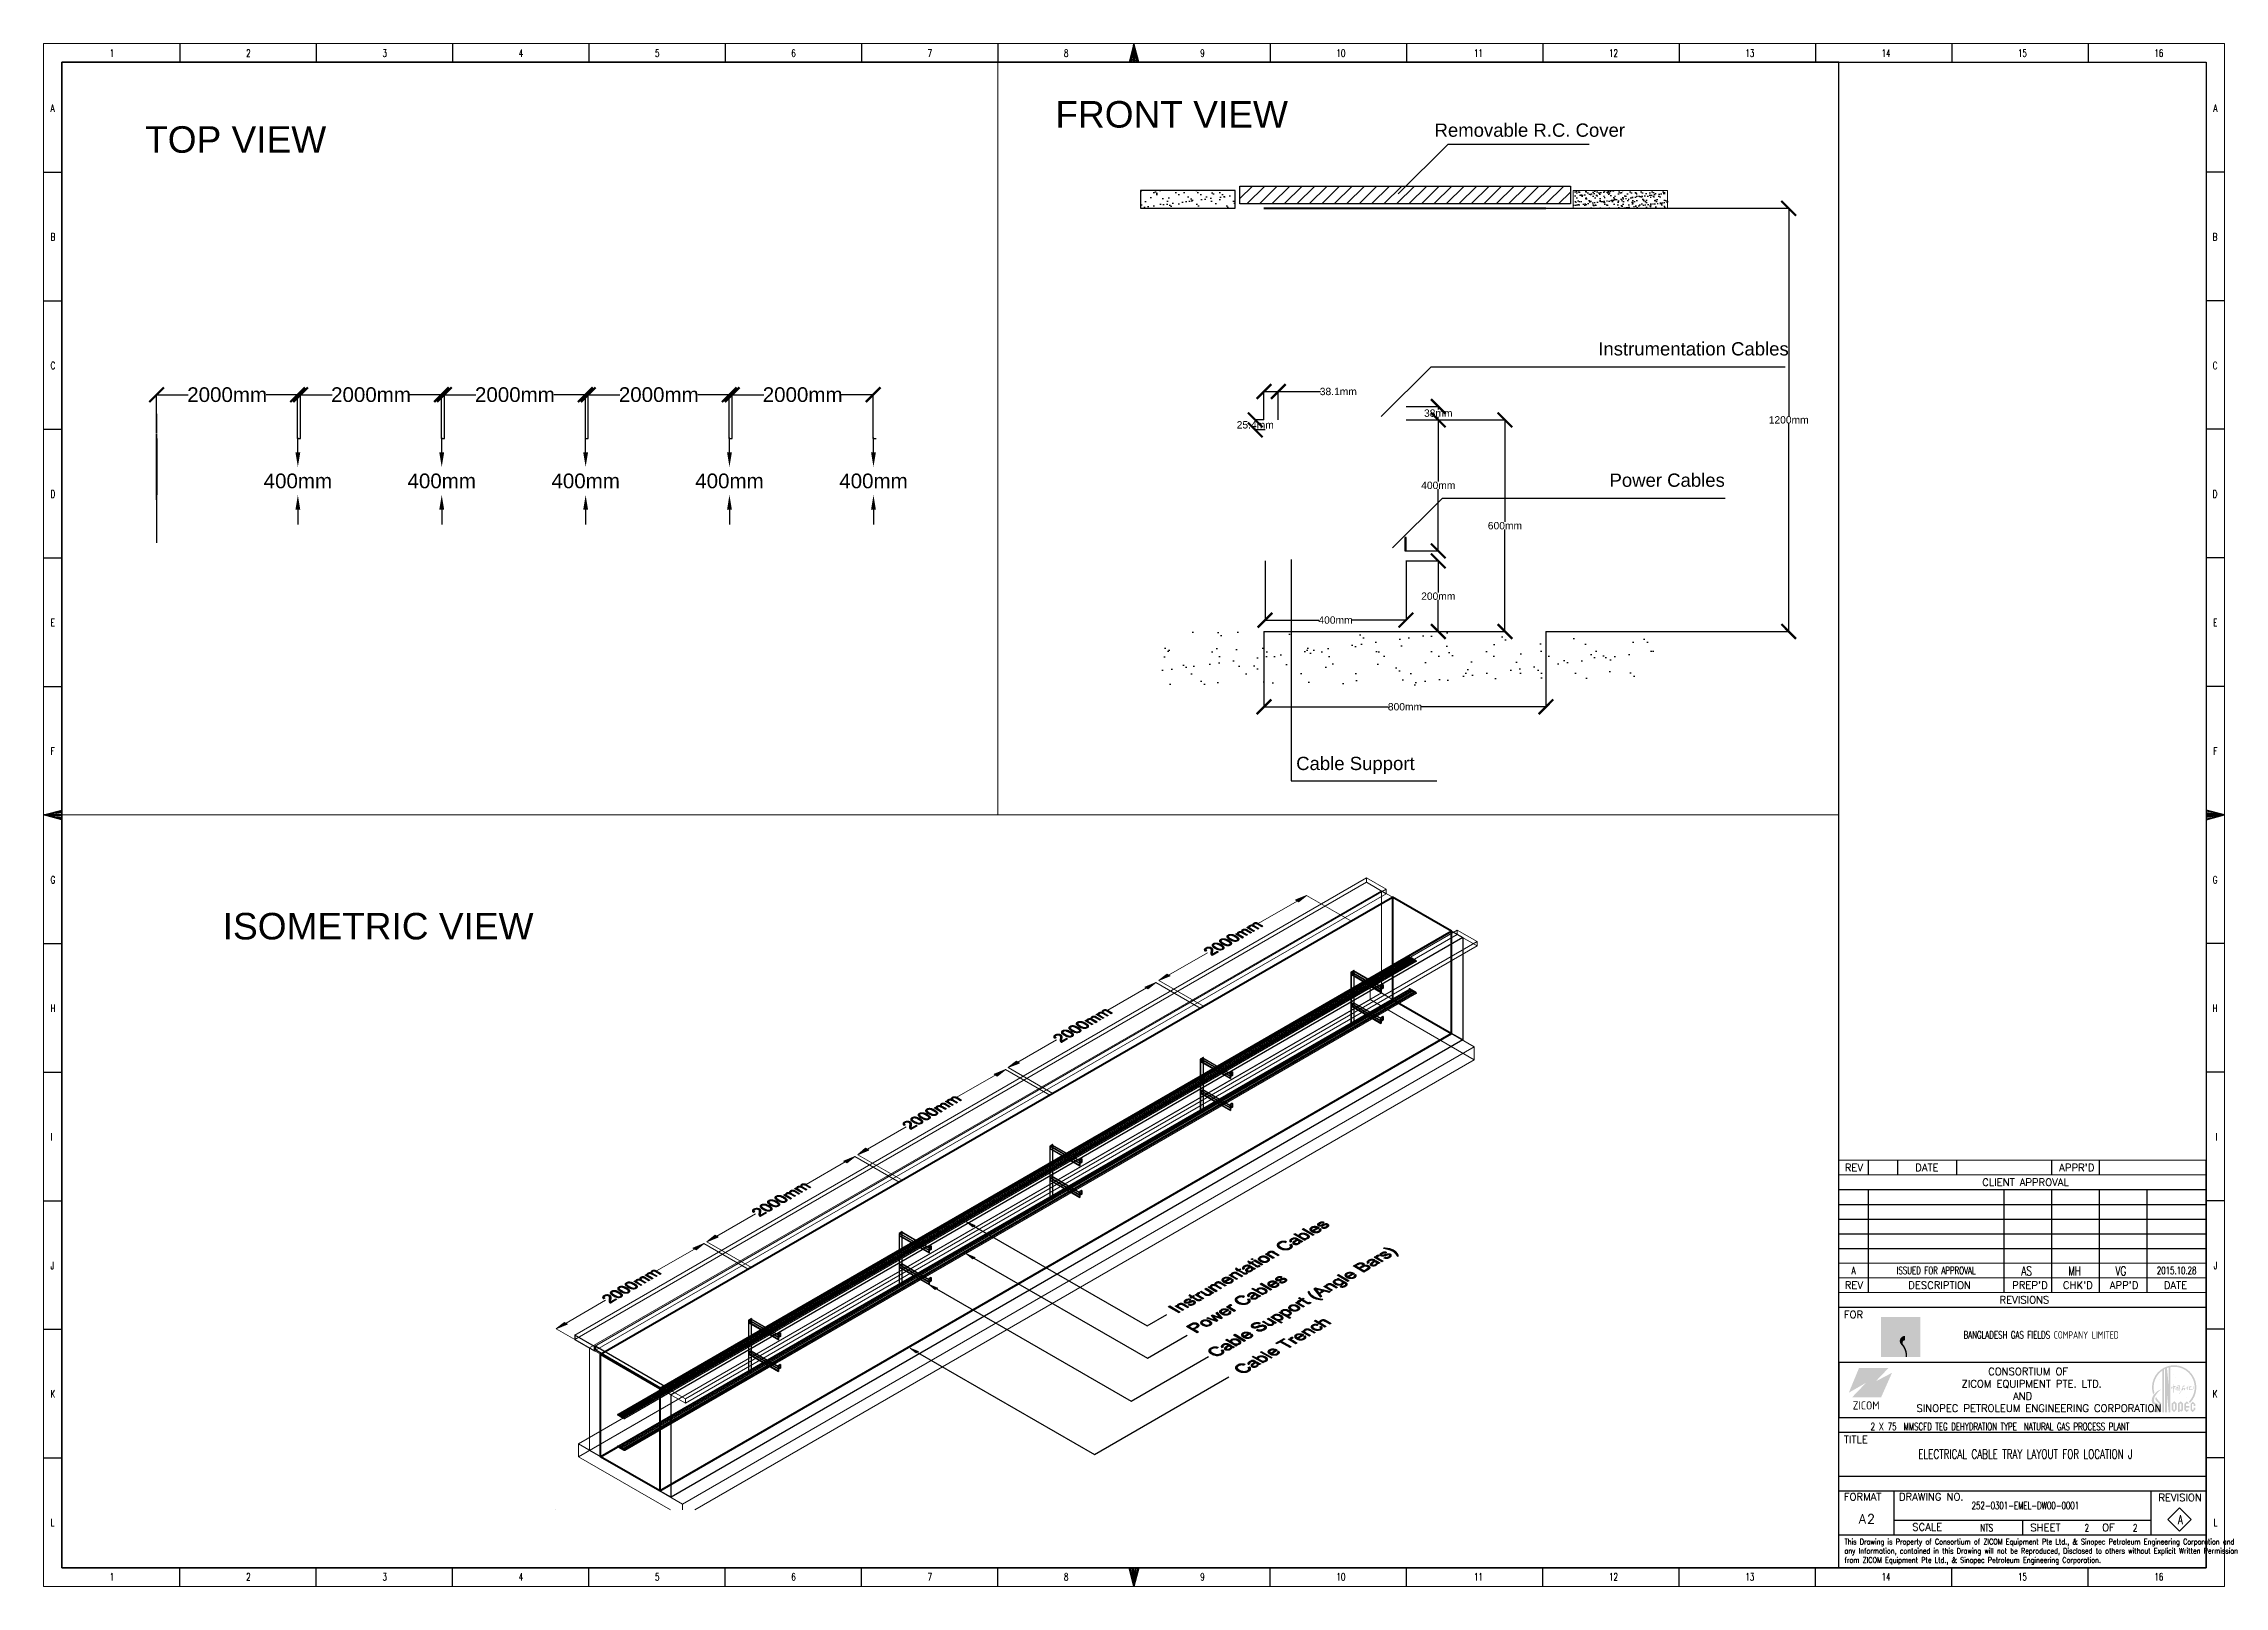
# Model space of a CAD drawing. Header units: inches. Extents: x 19 to 664121, y 34 to 210034.
# Drawn here: x 367121 to 664121, y 34 to 210034 of the extents above; entities that cross this region are included whole.
import ezdxf
from ezdxf.enums import TextEntityAlignment as Align

# ---------------------------------------------------------------- set-up
doc = ezdxf.new("R2010")
doc.units = ezdxf.units.IN
doc.header["$MEASUREMENT"] = 0
doc.layers.add('Background Stuff', color=252, linetype='Continuous', lineweight=5)
doc.layers.add('Layout', color=6, linetype='Continuous', lineweight=20)
for name, color, linetype in [('CABLE TRAY POWER', 3, 'Continuous'), ('Dimensions', 7, 'Continuous'), ('Layer 1', 7, 'Continuous'), ('TEG BORDER', 7, 'Continuous')]:
    doc.layers.add(name, color=color, linetype=linetype)
doc.styles.add('1', font='isocp.shx')
doc.styles.add('CJP_坐标', font='txt_qlt.shx', dxfattribs={"width": 0.7, "height": 1.25, "bigfont": 'hztxt.shx'})
doc.styles.add('HZTXT', font='txt_qlt.shx', dxfattribs={"width": 0.7, "bigfont": 'hztxt.shx'})
doc.styles.get("Standard").update_dxf_attribs({"font": 'arial.ttf'})
doc.styles.add('TEG BORDER', font='txt_qlt.shx', dxfattribs={"width": 0.7, "bigfont": 'hztxt.shx'})
doc.dimstyles.get("Standard").update_dxf_attribs({"dimtxt": 0.18, "dimasz": 0.18, "dimexe": 0.18, "dimexo": 0.0625, "dimgap": 0.09, "dimtad": 0, "dimtih": 1, "dimtoh": 1, "dimdec": 4, "dimzin": 0, "dimdsep": 46, "dimtxsty": 'Standard', "dimcen": 0.09, "dimadec": 0, "dimazin": 0, "dimtfac": 1, "dimtdec": 4, "dimtofl": 0, "dimtmove": 0, "dimatfit": 3, "dimfxl": 1, "dimtolj": 1, "dimtzin": 0, "dimarcsym": 0})

msp = doc.modelspace()

# ---------------------------------------------------------------- texts
for s, height, p in [('FRONT VIEW', 3612.723, (504909.85, 198606.54, 202999.92)), ('Removable R.C. Cover', 1806.3614, (556553.82, 197355.91, 101499.96)), ('TOP VIEW', 3612.723, (380941.35, 195179.04, 202999.92)), ('Instrumentation Cables', 1806.3614, (578845.33, 167587.42, 101499.96)), ('Power Cables', 1806.3614, (580381.33, 149708.86, 101499.96)), ('Cable Support', 1806.3614, (537711.37, 111149.91, 101499.96)), ('ISOMETRIC VIEW', 3612.7229, (391512.35, 88096.04, 202999.92))]:
    msp.add_text(s, height=height).set_placement(p)
at = {"layer": 'CABLE TRAY POWER', "color": 7, "style": 'HZTXT', "width": 0.7}
for s, height, p in [('ELECTRICAL CABLE TRAY LAYOUT FOR LOCATION J', 1250, (637021.29, 18034.15)), ('252-0301-EMEL-DW00-0001', 1000, (637021.29, 11034.15)), ('A', 1250, (658130.56, 9114.63)), ('NTS', 1000, (631746.68, 8000.17)), ('2', 1000, (645395.36, 8000.17)), ('2', 1000, (651970.64, 8000.17))]:
    msp.add_text(s, height=height, dxfattribs=at).set_placement(p, align=Align.MIDDLE_CENTER)
at = {"layer": 'Layout', "color": 0, "style": 'HZTXT', "width": 0.7}
for s, p in [('AS', (637186.38, 42345.18)), ('MH', (643717.52, 42345.18)), ('VG', (650018.69, 42345.18))]:
    msp.add_text(s, height=1250, dxfattribs=at).set_placement(p, align=Align.CENTER)
at = {"layer": 'TEG BORDER', "style": 'HZTXT', "width": 0.7}
for s, p in [('A', (613621.29, 43034.15)), ('ISSUED FOR APPROVAL', (624871.29, 43034.15)), ('2015.10.28', (657621.29, 43034.15))]:
    msp.add_text(s, height=1000, dxfattribs=at).set_placement(p, align=Align.MIDDLE_CENTER)

# ---------------------------------------------------------------- blocks, each defined once
blk = doc.blocks.new('SINOPEC LOGO')
at = {"layer": 'TEG BORDER'}
h = blk.add_hatch(color=1, dxfattribs=at)
h.dxf.hatch_style = 1
h.paths.add_polyline_path([(-5, -2.39), (-5.23, -2.92, 0.099423), (-3.62, -4.67), (-3.59, -4.11, -0.100238)])
edge = h.paths.add_edge_path()
edge.add_spline(control_points=[(-3.04, 4.96), (-3.04, 4.96), (-3.03, 4.97), (-3.03, 4.97)], knot_values=[0.518447, 0.518447, 0.518447, 0.518447, 0.528849, 0.528849, 0.528849, 0.528849], degree=3, periodic=0)
edge.add_spline(control_points=[(-2.81, 5.1), (-2.89, 5.05), (-2.96, 5.02), (-3.03, 4.97)], knot_values=[0.528849, 0.528849, 0.528849, 0.528849, 0.666667, 0.666667, 0.666667, 0.666667], degree=3, periodic=0)
edge.add_arc((-0.06, 0.23), 5.59, 114.35674, 122.02967, ccw=False)
edge.add_spline(control_points=[(-2.38, 5.32), (-2.34, 5.34), (-2.29, 5.36), (-2.25, 5.38)], knot_values=[0.181722, 0.181722, 0.181722, 0.181722, 0.220586, 0.220586, 0.220586, 0.220586], degree=3, periodic=0)
edge.add_spline(control_points=[(-2.25, 5.38), (-2.22, 5.39), (-2.19, 5.4), (-2.17, 5.41)], knot_values=[0.220586, 0.220586, 0.220586, 0.220586, 0.243846, 0.243846, 0.243846, 0.243846], degree=3, periodic=0)
edge.add_spline(control_points=[(-2.17, 5.41), (-2.15, 5.42), (-2.14, 5.42), (-2.12, 5.43)], knot_values=[0.243846, 0.243846, 0.243846, 0.243846, 0.256407, 0.256407, 0.256407, 0.256407], degree=3, periodic=0)
edge.add_arc((-0.06, 0.23), 5.59, 104.13884, 111.73074, ccw=False)
edge.add_spline(control_points=[(-1.42, 5.66), (-1.38, 5.67), (-1.33, 5.68), (-1.28, 5.69)], knot_values=[0.608101, 0.608101, 0.608101, 0.608101, 0.651061, 0.651061, 0.651061, 0.651061], degree=3, periodic=0)
edge.add_spline(control_points=[(-1.28, 5.69), (-1.24, 5.7), (-1.21, 5.71), (-1.17, 5.71)], knot_values=[0.651061, 0.651061, 0.651061, 0.651061, 0.681752, 0.681752, 0.681752, 0.681752], degree=3, periodic=0)
edge.add_arc((-0.06, 0.23), 5.59, -44.52704, 101.50969, ccw=False)
edge.add_line((3.93, -3.69), (4.24, -4.02))
edge.add_arc((-0.06, 0.21), 6.04, 315.50355, 558.62016)
edge.add_line((-5.78, -1.71), (-5.46, -1.23))
edge.add_arc((-0.06, 0.23), 5.59, 122.25108, 195.11092, ccw=False)
h = blk.add_hatch(color=5, dxfattribs=at)
h.dxf.hatch_style = 1
edge = h.paths.add_edge_path()
edge.add_spline(control_points=[(-5.31, -2.27), (-5.2, -2.08), (-5.09, -1.9), (-4.97, -1.73)], knot_values=[0.371345, 0.371345, 0.371345, 0.371345, 0.382142, 0.382142, 0.382142, 0.382142], degree=3, periodic=0)
edge.add_spline(control_points=[(-4.97, -1.73), (-4.8, -1.5), (-4.63, -1.27), (-4.43, -1.06)], knot_values=[0.382142, 0.382142, 0.382142, 0.382142, 0.396572, 0.396572, 0.396572, 0.396572], degree=3, periodic=0)
edge.add_spline(control_points=[(-4.43, -1.06), (-4.3, -0.91), (-4.15, -0.77), (-3.99, -0.65)], knot_values=[0.396572, 0.396572, 0.396572, 0.396572, 0.406779, 0.406779, 0.406779, 0.406779], degree=3, periodic=0)
edge.add_spline(control_points=[(-3.99, -0.65), (-3.88, -0.58), (-3.76, -0.51), (-3.65, -0.44)], knot_values=[0.406779, 0.406779, 0.406779, 0.406779, 0.413478, 0.413478, 0.413478, 0.413478], degree=3, periodic=0)
edge.add_spline(control_points=[(-3.65, -0.44), (-3.65, -0.44), (-3.64, -0.43), (-3.64, -0.43)], knot_values=[0.413478, 0.413478, 0.413478, 0.413478, 0.413739, 0.413739, 0.413739, 0.413739], degree=3, periodic=0)
edge.add_spline(control_points=[(-3.64, -0.43), (-3.61, -0.4), (-3.77, -0.44), (-3.83, -0.45)], knot_values=[0.413739, 0.413739, 0.413739, 0.413739, 0.416897, 0.416897, 0.416897, 0.416897], degree=3, periodic=0)
edge.add_spline(control_points=[(-3.83, -0.45), (-3.97, -0.49), (-4.12, -0.52), (-4.25, -0.59)], knot_values=[0.416897, 0.416897, 0.416897, 0.416897, 0.424496, 0.424496, 0.424496, 0.424496], degree=3, periodic=0)
edge.add_spline(control_points=[(-4.25, -0.59), (-4.46, -0.69), (-4.63, -0.82), (-4.81, -0.96)], knot_values=[0.424496, 0.424496, 0.424496, 0.424496, 0.435746, 0.435746, 0.435746, 0.435746], degree=3, periodic=0)
edge.add_spline(control_points=[(-4.81, -0.96), (-5.03, -1.16), (-5.24, -1.35), (-5.43, -1.58)], knot_values=[0.435746, 0.435746, 0.435746, 0.435746, 0.450513, 0.450513, 0.450513, 0.450513], degree=3, periodic=0)
edge.add_spline(control_points=[(-5.43, -1.58), (-5.59, -1.76), (-5.72, -1.95), (-5.84, -2.17)], knot_values=[0.450513, 0.450513, 0.450513, 0.450513, 0.462599, 0.462599, 0.462599, 0.462599], degree=3, periodic=0)
edge.add_spline(control_points=[(-5.84, -2.17), (-5.95, -2.36), (-6.02, -2.56), (-6.08, -2.77)], knot_values=[0.462599, 0.462599, 0.462599, 0.462599, 0.473591, 0.473591, 0.473591, 0.473591], degree=3, periodic=0)
edge.add_spline(control_points=[(-6.08, -2.77), (-6.12, -2.91), (-6.14, -3.06), (-6.15, -3.2)], knot_values=[0.473591, 0.473591, 0.473591, 0.473591, 0.480902, 0.480902, 0.480902, 0.480902], degree=3, periodic=0)
edge.add_spline(control_points=[(-6.15, -3.2), (-6.16, -3.38), (-6.15, -3.56), (-6.11, -3.73)], knot_values=[0.480902, 0.480902, 0.480902, 0.480902, 0.489947, 0.489947, 0.489947, 0.489947], degree=3, periodic=0)
edge.add_spline(control_points=[(-6.11, -3.73), (-6.08, -3.83), (-6.05, -3.91), (-5.98, -3.99)], knot_values=[0.489947, 0.489947, 0.489947, 0.489947, 0.494785, 0.494785, 0.494785, 0.494785], degree=3, periodic=0)
edge.add_spline(control_points=[(-5.98, -3.99), (-5.91, -4.08), (-5.84, -4.14), (-5.75, -4.2)], knot_values=[0.494785, 0.494785, 0.494785, 0.494785, 0.5, 0.5, 0.5, 0.5], degree=3, periodic=0)
edge.add_spline(control_points=[(-5.75, -4.2), (-5.64, -4.26), (-5.52, -4.33), (-5.41, -4.39)], knot_values=[0.5, 0.5, 0.5, 0.5, 0.551101, 0.551101, 0.551101, 0.551101], degree=3, periodic=0)
edge.add_spline(control_points=[(-5.41, -4.39), (-5.28, -4.47), (-5.16, -4.55), (-5.03, -4.62)], knot_values=[0.551101, 0.551101, 0.551101, 0.551101, 0.609581, 0.609581, 0.609581, 0.609581], degree=3, periodic=0)
edge.add_spline(control_points=[(-5.03, -4.62), (-4.92, -4.69), (-4.83, -4.79), (-4.77, -4.91)], knot_values=[0.609581, 0.609581, 0.609581, 0.609581, 0.65984, 0.65984, 0.65984, 0.65984], degree=3, periodic=0)
edge.add_spline(control_points=[(-4.77, -4.91), (-4.75, -4.94), (-4.75, -4.98), (-4.74, -5.02)], knot_values=[0.65984, 0.65984, 0.65984, 0.65984, 0.674235, 0.674235, 0.674235, 0.674235], degree=3, periodic=0)
edge.add_spline(control_points=[(-4.74, -5.02), (-4.73, -5.12), (-4.71, -5.23), (-4.72, -5.34)], knot_values=[0.674235, 0.674235, 0.674235, 0.674235, 0.716277, 0.716277, 0.716277, 0.716277], degree=3, periodic=0)
edge.add_spline(control_points=[(-4.72, -5.34), (-4.72, -5.43), (-4.78, -5.52), (-4.85, -5.6)], knot_values=[0.716277, 0.716277, 0.716277, 0.716277, 0.754274, 0.754274, 0.754274, 0.754274], degree=3, periodic=0)
edge.add_spline(control_points=[(-4.85, -5.6), (-4.93, -5.68), (-5.01, -5.74), (-5.11, -5.76)], knot_values=[0.754274, 0.754274, 0.754274, 0.754274, 0.793996, 0.793996, 0.793996, 0.793996], degree=3, periodic=0)
edge.add_spline(control_points=[(-5.11, -5.76), (-5.17, -5.76), (-5.23, -5.76), (-5.29, -5.76)], knot_values=[0.793996, 0.793996, 0.793996, 0.793996, 0.817301, 0.817301, 0.817301, 0.817301], degree=3, periodic=0)
edge.add_spline(control_points=[(-5.29, -5.76), (-5.37, -5.77), (-5.45, -5.75), (-5.54, -5.76)], knot_values=[0.817301, 0.817301, 0.817301, 0.817301, 0.849908, 0.849908, 0.849908, 0.849908], degree=3, periodic=0)
edge.add_spline(control_points=[(-5.54, -5.76), (-5.54, -5.76), (-5.55, -5.76), (-5.55, -5.76)], knot_values=[0.849908, 0.849908, 0.849908, 0.849908, 0.852511, 0.852511, 0.852511, 0.852511], degree=3, periodic=0)
edge.add_spline(control_points=[(-5.55, -5.76), (-5.83, -6.02), (-6.11, -6.27), (-6.39, -6.52)], knot_values=[0.852511, 0.852511, 0.852511, 0.852511, 0.999992, 0.999992, 0.999992, 0.999992], degree=3, periodic=0)
edge.add_spline(control_points=[(-6.39, -6.52), (-5.74, -6.52), (-5.08, -6.53), (-4.42, -6.53)], knot_values=[0.000011, 0.000011, 0.000011, 0.000011, 0.282273, 0.282273, 0.282273, 0.282273], degree=3, periodic=0)
edge.add_spline(control_points=[(-4.42, -6.53), (-4.36, -6.47), (-4.3, -6.4), (-4.24, -6.33)], knot_values=[0.282273, 0.282273, 0.282273, 0.282273, 0.286842, 0.286842, 0.286842, 0.286842], degree=3, periodic=0)
edge.add_spline(control_points=[(-4.24, -6.33), (-4.16, -6.25), (-4.09, -6.16), (-4.03, -6.07)], knot_values=[0.286842, 0.286842, 0.286842, 0.286842, 0.292521, 0.292521, 0.292521, 0.292521], degree=3, periodic=0)
edge.add_spline(control_points=[(-4.03, -6.07), (-3.99, -6), (-3.96, -5.93), (-3.92, -5.85)], knot_values=[0.292521, 0.292521, 0.292521, 0.292521, 0.296552, 0.296552, 0.296552, 0.296552], degree=3, periodic=0)
edge.add_spline(control_points=[(-3.92, -5.85), (-3.9, -5.8), (-3.88, -5.75), (-3.86, -5.69)], knot_values=[0.296552, 0.296552, 0.296552, 0.296552, 0.299454, 0.299454, 0.299454, 0.299454], degree=3, periodic=0)
edge.add_spline(control_points=[(-3.86, -5.69), (-3.84, -5.61), (-3.84, -5.53), (-3.84, -5.45)], knot_values=[0.299454, 0.299454, 0.299454, 0.299454, 0.303521, 0.303521, 0.303521, 0.303521], degree=3, periodic=0)
edge.add_spline(control_points=[(-3.84, -5.45), (-3.85, -5.35), (-3.86, -5.26), (-3.89, -5.16)], knot_values=[0.303521, 0.303521, 0.303521, 0.303521, 0.308536, 0.308536, 0.308536, 0.308536], degree=3, periodic=0)
edge.add_spline(control_points=[(-3.89, -5.16), (-3.92, -5.06), (-3.96, -4.98), (-4.01, -4.89)], knot_values=[0.308536, 0.308536, 0.308536, 0.308536, 0.313509, 0.313509, 0.313509, 0.313509], degree=3, periodic=0)
edge.add_spline(control_points=[(-4.01, -4.89), (-4.08, -4.78), (-4.15, -4.68), (-4.23, -4.58)], knot_values=[0.313509, 0.313509, 0.313509, 0.313509, 0.319885, 0.319885, 0.319885, 0.319885], degree=3, periodic=0)
edge.add_spline(control_points=[(-4.23, -4.58), (-4.35, -4.43), (-4.48, -4.28), (-4.65, -4.21)], knot_values=[0.319885, 0.319885, 0.319885, 0.319885, 0.329467, 0.329467, 0.329467, 0.329467], degree=3, periodic=0)
edge.add_spline(control_points=[(-4.65, -4.21), (-4.78, -4.15), (-4.92, -4.11), (-5.05, -4.05)], knot_values=[0.329467, 0.329467, 0.329467, 0.329467, 0.336554, 0.336554, 0.336554, 0.336554], degree=3, periodic=0)
edge.add_spline(control_points=[(-5.05, -4.05), (-5.14, -4.02), (-5.23, -3.98), (-5.31, -3.95)], knot_values=[0.336554, 0.336554, 0.336554, 0.336554, 0.341408, 0.341408, 0.341408, 0.341408], degree=3, periodic=0)
edge.add_spline(control_points=[(-5.31, -3.95), (-5.36, -3.93), (-5.4, -3.88), (-5.43, -3.83)], knot_values=[0.341408, 0.341408, 0.341408, 0.341408, 0.34417, 0.34417, 0.34417, 0.34417], degree=3, periodic=0)
edge.add_spline(control_points=[(-5.43, -3.83), (-5.47, -3.77), (-5.49, -3.7), (-5.5, -3.63)], knot_values=[0.34417, 0.34417, 0.34417, 0.34417, 0.347829, 0.347829, 0.347829, 0.347829], degree=3, periodic=0)
edge.add_spline(control_points=[(-5.5, -3.63), (-5.52, -3.53), (-5.53, -3.44), (-5.54, -3.34)], knot_values=[0.347829, 0.347829, 0.347829, 0.347829, 0.352673, 0.352673, 0.352673, 0.352673], degree=3, periodic=0)
edge.add_spline(control_points=[(-5.54, -3.34), (-5.54, -3.24), (-5.54, -3.13), (-5.53, -3.03)], knot_values=[0.352673, 0.352673, 0.352673, 0.352673, 0.357934, 0.357934, 0.357934, 0.357934], degree=3, periodic=0)
edge.add_spline(control_points=[(-5.53, -3.03), (-5.52, -2.92), (-5.51, -2.82), (-5.48, -2.71)], knot_values=[0.357934, 0.357934, 0.357934, 0.357934, 0.363394, 0.363394, 0.363394, 0.363394], degree=3, periodic=0)
edge.add_spline(control_points=[(-5.48, -2.71), (-5.45, -2.56), (-5.38, -2.41), (-5.31, -2.27)], knot_values=[0.363394, 0.363394, 0.363394, 0.363394, 0.371345, 0.371345, 0.371345, 0.371345], degree=3, periodic=0)
edge = h.paths.add_edge_path()
edge.add_spline(control_points=[(-2.81, 5.1), (-2.88, 5.06), (-2.94, 5.02), (-3.01, 4.99)], knot_values=[0.543406, 0.543406, 0.543406, 0.543406, 0.666667, 0.666667, 0.666667, 0.666667], degree=3, periodic=0)
edge.add_arc((-0.06, 0.23), 5.59, 121.7925, 122.25108)
edge.add_spline(control_points=[(-3.04, 4.96), (-3.14, 4.9), (-3.23, 4.84), (-3.32, 4.77)], knot_values=[0.333333, 0.333333, 0.333333, 0.333333, 0.518447, 0.518447, 0.518447, 0.518447], degree=3, periodic=0)
edge.add_spline(control_points=[(-3.32, 4.77), (-3.32, 1), (-3.32, -2.77), (-3.32, -6.54)], knot_values=[0.222222, 0.222222, 0.222222, 0.222222, 0.333333, 0.333333, 0.333333, 0.333333], degree=3, periodic=0)
edge.add_spline(control_points=[(-3.32, -6.54), (-3.15, -6.54), (-2.98, -6.54), (-2.82, -6.54)], knot_values=[0.111111, 0.111111, 0.111111, 0.111111, 0.222222, 0.222222, 0.222222, 0.222222], degree=3, periodic=0)
edge.add_spline(control_points=[(-2.82, -6.54), (-2.82, -2.66), (-2.82, 1.21), (-2.82, 5.09)], knot_values=[0, 0, 0, 0, 0.111111, 0.111111, 0.111111, 0.111111], degree=3, periodic=0)
edge = h.paths.add_edge_path()
edge.add_spline(control_points=[(-1.06, 5.73), (-1.1, 5.72), (-1.14, 5.72), (-1.17, 5.71)], knot_values=[0.681752, 0.681752, 0.681752, 0.681752, 0.714286, 0.714286, 0.714286, 0.714286], degree=3, periodic=0)
edge.add_arc((-0.06, 0.23), 5.59, 101.50969, 104.13884)
edge.add_spline(control_points=[(-1.42, 5.66), (-1.47, 5.64), (-1.51, 5.63), (-1.55, 5.62)], knot_values=[0.571429, 0.571429, 0.571429, 0.571429, 0.608101, 0.608101, 0.608101, 0.608101], degree=3, periodic=0)
edge.add_spline(control_points=[(-1.55, 5.62), (-1.55, 3.97), (-1.55, 2.32), (-1.55, 0.67)], knot_values=[0.428571, 0.428571, 0.428571, 0.428571, 0.571429, 0.571429, 0.571429, 0.571429], degree=3, periodic=0)
edge.add_spline(control_points=[(-1.55, 0.67), (-1.7, 2.27), (-1.86, 3.87), (-2.01, 5.47), (-2.01, 5.47), (-2.01, 5.47), (-2.01, 5.47)], knot_values=[0.285713, 0.285713, 0.285713, 0.285713, 0.357142, 0.357142, 0.357142, 0.428571, 0.428571, 0.428571, 0.428571], degree=3, periodic=0)
edge.add_spline(control_points=[(-2.03, 5.46), (-2.06, 5.45), (-2.09, 5.44), (-2.12, 5.43)], knot_values=[0.897424, 0.897424, 0.897424, 0.897424, 0.985753, 0.985753, 0.985753, 0.985753], degree=3, periodic=0)
edge.add_spline(control_points=[(-2.02, 5.47), (-2.05, 5.45), (-2.09, 5.44), (-2.12, 5.43)], knot_values=[0.256407, 0.256407, 0.256407, 0.256407, 0.283679, 0.283679, 0.283679, 0.283679], degree=3, periodic=0)
edge.add_spline(control_points=[(-2.03, 5.46), (-2.06, 5.45), (-2.09, 5.44), (-2.12, 5.43)], knot_values=[0.897424, 0.897424, 0.897424, 0.897424, 0.985753, 0.985753, 0.985753, 0.985753], degree=3, periodic=0)
edge.add_spline(control_points=[(-2.12, 5.43), (-2.14, 5.42), (-2.15, 5.42), (-2.17, 5.41)], knot_values=[0.243846, 0.243846, 0.243846, 0.243846, 0.256407, 0.256407, 0.256407, 0.256407], degree=3, periodic=0)
edge.add_arc((-0.06, 0.23), 5.59, 111.73074, 114.35674)
edge.add_spline(control_points=[(-2.25, 5.38), (-2.29, 5.36), (-2.34, 5.34), (-2.38, 5.32)], knot_values=[0.181722, 0.181722, 0.181722, 0.181722, 0.220586, 0.220586, 0.220586, 0.220586], degree=3, periodic=0)
edge.add_spline(control_points=[(-2.38, 5.32), (-2.43, 5.3), (-2.47, 5.27), (-2.52, 5.25), (-2.52, 5.25), (-2.52, 5.25), (-2.52, 5.25)], knot_values=[0.142854, 0.142854, 0.142854, 0.142854, 0.162288, 0.162288, 0.162288, 0.181722, 0.181722, 0.181722, 0.181722], degree=3, periodic=0)
edge.add_spline(control_points=[(-2.52, 5.24), (-2.52, 5.23), (-2.52, 5.23), (-2.52, 5.23)], knot_values=[0.142764, 0.142764, 0.142764, 0.142764, 0.142787, 0.142787, 0.142787, 0.142787], degree=3, periodic=0)
edge.add_spline(control_points=[(-2.52, 5.22), (-2.52, 5.21), (-2.52, 5.21), (-2.52, 5.21)], knot_values=[0.142671, 0.142671, 0.142671, 0.142671, 0.142718, 0.142718, 0.142718, 0.142718], degree=3, periodic=0)
edge.add_spline(control_points=[(-2.52, 5.21), (-2.52, 5.2), (-2.52, 5.19), (-2.52, 5.18)], knot_values=[0.142578, 0.142578, 0.142578, 0.142578, 0.142671, 0.142671, 0.142671, 0.142671], degree=3, periodic=0)
edge.add_spline(control_points=[(-2.52, 5.18), (-2.52, 5.18), (-2.52, 5.17), (-2.52, 5.16)], knot_values=[0.142485, 0.142485, 0.142485, 0.142485, 0.142578, 0.142578, 0.142578, 0.142578], degree=3, periodic=0)
edge.add_spline(control_points=[(-2.52, 5.16), (-2.52, 5.14), (-2.52, 5.13), (-2.52, 5.11)], knot_values=[0.142299, 0.142299, 0.142299, 0.142299, 0.142485, 0.142485, 0.142485, 0.142485], degree=3, periodic=0)
edge.add_spline(control_points=[(-2.52, 5.11), (-2.52, 5.1), (-2.52, 5.08), (-2.52, 5.07)], knot_values=[0.142113, 0.142113, 0.142113, 0.142113, 0.142299, 0.142299, 0.142299, 0.142299], degree=3, periodic=0)
edge.add_spline(control_points=[(-2.52, 5.07), (-2.52, 5.04), (-2.52, 5.01), (-2.52, 4.98)], knot_values=[0.141741, 0.141741, 0.141741, 0.141741, 0.142113, 0.142113, 0.142113, 0.142113], degree=3, periodic=0)
edge.add_spline(control_points=[(-2.52, 4.98), (-2.52, 4.88), (-2.52, 4.79), (-2.52, 4.7)], knot_values=[0.140625, 0.140625, 0.140625, 0.140625, 0.141741, 0.141741, 0.141741, 0.141741], degree=3, periodic=0)
edge.add_spline(control_points=[(-2.52, 4.7), (-2.52, 4.64), (-2.52, 4.58), (-2.52, 4.52)], knot_values=[0.139881, 0.139881, 0.139881, 0.139881, 0.140625, 0.140625, 0.140625, 0.140625], degree=3, periodic=0)
edge.add_spline(control_points=[(-2.52, 4.52), (-2.52, 4.39), (-2.52, 4.27), (-2.52, 4.15)], knot_values=[0.138393, 0.138393, 0.138393, 0.138393, 0.139881, 0.139881, 0.139881, 0.139881], degree=3, periodic=0)
edge.add_spline(control_points=[(-2.52, 4.15), (-2.52, 4.02), (-2.52, 3.9), (-2.52, 3.78)], knot_values=[0.136905, 0.136905, 0.136905, 0.136905, 0.138393, 0.138393, 0.138393, 0.138393], degree=3, periodic=0)
edge.add_spline(control_points=[(-2.52, 3.78), (-2.52, 3.53), (-2.52, 3.29), (-2.52, 3.04)], knot_values=[0.133929, 0.133929, 0.133929, 0.133929, 0.136905, 0.136905, 0.136905, 0.136905], degree=3, periodic=0)
edge.add_spline(control_points=[(-2.52, 3.04), (-2.52, 2.8), (-2.52, 2.55), (-2.52, 2.3)], knot_values=[0.130952, 0.130952, 0.130952, 0.130952, 0.133929, 0.133929, 0.133929, 0.133929], degree=3, periodic=0)
edge.add_spline(control_points=[(-2.52, 2.3), (-2.52, 1.81), (-2.52, 1.32), (-2.52, 0.83)], knot_values=[0.125, 0.125, 0.125, 0.125, 0.130952, 0.130952, 0.130952, 0.130952], degree=3, periodic=0)
edge.add_spline(control_points=[(-2.52, 0.83), (-2.52, 0.34), (-2.52, -0.15), (-2.52, -0.64)], knot_values=[0.119048, 0.119048, 0.119048, 0.119048, 0.125, 0.125, 0.125, 0.125], degree=3, periodic=0)
edge.add_spline(control_points=[(-2.52, -0.64), (-2.52, -1.63), (-2.52, -2.61), (-2.52, -3.59)], knot_values=[0.107143, 0.107143, 0.107143, 0.107143, 0.119048, 0.119048, 0.119048, 0.119048], degree=3, periodic=0)
edge.add_spline(control_points=[(-2.52, -3.59), (-2.52, -4.57), (-2.52, -5.56), (-2.52, -6.54), (-2.52, -6.54), (-2.52, -6.54), (-2.52, -6.54)], knot_values=[0.095237, 0.095237, 0.095237, 0.095237, 0.10119, 0.10119, 0.10119, 0.107143, 0.107143, 0.107143, 0.107143], degree=3, periodic=0)
edge.add_spline(control_points=[(-2.51, -6.54), (-2.5, -6.54), (-2.5, -6.54), (-2.5, -6.54)], knot_values=[0.093006, 0.093006, 0.093006, 0.093006, 0.094122, 0.094122, 0.094122, 0.094122], degree=3, periodic=0)
edge.add_spline(control_points=[(-2.5, -6.54), (-2.49, -6.54), (-2.48, -6.54), (-2.47, -6.54)], knot_values=[0.090774, 0.090774, 0.090774, 0.090774, 0.093006, 0.093006, 0.093006, 0.093006], degree=3, periodic=0)
edge.add_spline(control_points=[(-2.47, -6.54), (-2.46, -6.54), (-2.44, -6.54), (-2.43, -6.54)], knot_values=[0.08631, 0.08631, 0.08631, 0.08631, 0.090774, 0.090774, 0.090774, 0.090774], degree=3, periodic=0)
edge.add_spline(control_points=[(-2.43, -6.54), (-2.39, -6.54), (-2.36, -6.54), (-2.33, -6.54)], knot_values=[0.077381, 0.077381, 0.077381, 0.077381, 0.08631, 0.08631, 0.08631, 0.08631], degree=3, periodic=0)
edge.add_spline(control_points=[(-2.33, -6.54), (-2.27, -6.54), (-2.21, -6.54), (-2.14, -6.54)], knot_values=[0.059524, 0.059524, 0.059524, 0.059524, 0.077381, 0.077381, 0.077381, 0.077381], degree=3, periodic=0)
edge.add_spline(control_points=[(-2.14, -6.54), (-2.1, -6.54), (-2.06, -6.54), (-2.02, -6.54), (-2.02, -6.54), (-2.02, -6.54), (-2.02, -6.54)], knot_values=[0.047618, 0.047618, 0.047618, 0.047618, 0.053571, 0.053571, 0.053571, 0.059524, 0.059524, 0.059524, 0.059524], degree=3, periodic=0)
edge.add_spline(control_points=[(-2.02, -6.52), (-2.02, -6.52), (-2.02, -6.51), (-2.02, -6.51)], knot_values=[0.04734, 0.04734, 0.04734, 0.04734, 0.04748, 0.04748, 0.04748, 0.04748], degree=3, periodic=0)
edge.add_spline(control_points=[(-2.02, -6.5), (-2.02, -6.49), (-2.02, -6.49), (-2.02, -6.48)], knot_values=[0.047061, 0.047061, 0.047061, 0.047061, 0.047247, 0.047247, 0.047247, 0.047247], degree=3, periodic=0)
edge.add_spline(control_points=[(-2.02, -6.48), (-2.02, -6.46), (-2.02, -6.44), (-2.02, -6.42)], knot_values=[0.046503, 0.046503, 0.046503, 0.046503, 0.047061, 0.047061, 0.047061, 0.047061], degree=3, periodic=0)
edge.add_spline(control_points=[(-2.02, -6.42), (-2.02, -6.38), (-2.02, -6.35), (-2.02, -6.31)], knot_values=[0.045387, 0.045387, 0.045387, 0.045387, 0.046503, 0.046503, 0.046503, 0.046503], degree=3, periodic=0)
edge.add_spline(control_points=[(-2.02, -6.31), (-2.02, -6.28), (-2.02, -6.25), (-2.02, -6.23)], knot_values=[0.044643, 0.044643, 0.044643, 0.044643, 0.045387, 0.045387, 0.045387, 0.045387], degree=3, periodic=0)
edge.add_spline(control_points=[(-2.02, -6.23), (-2.02, -6.18), (-2.02, -6.13), (-2.02, -6.07)], knot_values=[0.043155, 0.043155, 0.043155, 0.043155, 0.044643, 0.044643, 0.044643, 0.044643], degree=3, periodic=0)
edge.add_spline(control_points=[(-2.02, -6.07), (-2.02, -6.02), (-2.02, -5.97), (-2.02, -5.92)], knot_values=[0.041667, 0.041667, 0.041667, 0.041667, 0.043155, 0.043155, 0.043155, 0.043155], degree=3, periodic=0)
edge.add_spline(control_points=[(-2.02, -5.92), (-2.02, -5.82), (-2.02, -5.71), (-2.02, -5.61)], knot_values=[0.03869, 0.03869, 0.03869, 0.03869, 0.041667, 0.041667, 0.041667, 0.041667], degree=3, periodic=0)
edge.add_spline(control_points=[(-2.02, -5.61), (-2.02, -5.51), (-2.02, -5.4), (-2.02, -5.3)], knot_values=[0.035714, 0.035714, 0.035714, 0.035714, 0.03869, 0.03869, 0.03869, 0.03869], degree=3, periodic=0)
edge.add_spline(control_points=[(-2.02, -5.3), (-2.02, -5.09), (-2.02, -4.89), (-2.02, -4.68)], knot_values=[0.029762, 0.029762, 0.029762, 0.029762, 0.035714, 0.035714, 0.035714, 0.035714], degree=3, periodic=0)
edge.add_spline(control_points=[(-2.02, -4.68), (-2.02, -4.47), (-2.02, -4.27), (-2.02, -4.06)], knot_values=[0.02381, 0.02381, 0.02381, 0.02381, 0.029762, 0.029762, 0.029762, 0.029762], degree=3, periodic=0)
edge.add_spline(control_points=[(-2.02, -4.06), (-2.02, -3.65), (-2.02, -3.23), (-2.02, -2.82)], knot_values=[0.011905, 0.011905, 0.011905, 0.011905, 0.02381, 0.02381, 0.02381, 0.02381], degree=3, periodic=0)
edge.add_spline(control_points=[(-2.02, -2.82), (-2.02, -2.41), (-2.02, -2), (-2.02, -1.58)], knot_values=[0, 0, 0, 0, 0.011905, 0.011905, 0.011905, 0.011905], degree=3, periodic=0)
edge.add_spline(control_points=[(-2.02, -1.58), (-1.86, -3.23), (-1.7, -4.89), (-1.55, -6.54)], knot_values=[0.857143, 0.857143, 0.857143, 0.857143, 1, 1, 1, 1], degree=3, periodic=0)
edge.add_spline(control_points=[(-1.55, -6.54), (-1.39, -6.54), (-1.22, -6.54), (-1.06, -6.54)], knot_values=[0.785714, 0.785714, 0.785714, 0.785714, 0.857143, 0.857143, 0.857143, 0.857143], degree=3, periodic=0)
edge.add_spline(control_points=[(-1.06, -6.54), (-1.06, -2.45), (-1.06, 1.64), (-1.06, 5.73)], knot_values=[0.714286, 0.714286, 0.714286, 0.714286, 0.785714, 0.785714, 0.785714, 0.785714], degree=3, periodic=0)
h.paths.add_polyline_path([(0.65, -4.19), (-0.01, -3.56), (-0.75, -4.19), (-0.75, -5.91), (-0.1, -6.52), (0.65, -5.78)])
h.paths.add_polyline_path([(0.17, -5.8), (-0.28, -5.8), (-0.28, -4.24), (0.17, -4.24)], flags=16)
h.paths.add_polyline_path([(2.38, -4.2), (1.69, -3.56), (0.99, -4.17), (0.99, -6.51), (1.45, -6.51), (1.45, -5.97), (1.9, -6.39), (2.38, -5.96)])
h.paths.add_polyline_path([(1.44, -4.24), (1.9, -4.24), (1.9, -5.81), (1.44, -5.81)], flags=16)
h.paths.add_polyline_path([(3.16, -5.34), (4.07, -5.34), (4.07, -4.82), (3.16, -4.82), (3.16, -4.23), (4.06, -4.23), (3.41, -3.58), (2.7, -4.24), (2.7, -5.91), (3.36, -6.49), (4.03, -5.88), (3.16, -5.88)])
h.paths.add_polyline_path([(4.83, -4.27), (5.25, -4.27), (5.25, -4.83), (5.68, -4.83), (5.68, -4.28), (5.03, -3.65), (4.42, -4.28), (4.42, -5.97), (4.99, -6.49), (5.67, -5.85), (5.67, -5.34), (5.23, -5.34), (5.23, -5.89), (4.83, -5.89)])
edge = h.paths.add_edge_path()
edge.add_spline(control_points=[(0.06, 0.01), (0.06, 0), (0.06, -0.01), (0.06, -0.02)], knot_values=[0.734322, 0.734322, 0.734322, 0.734322, 0.745713, 0.745713, 0.745713, 0.745713], degree=3, periodic=0)
edge.add_spline(control_points=[(0.06, 0.01), (0.05, 0.01), (0.05, 0.01), (0.05, 0.02)], knot_values=[0.745713, 0.745713, 0.745713, 0.745713, 0.752085, 0.752085, 0.752085, 0.752085], degree=3, periodic=0)
edge.add_spline(control_points=[(0.05, 0.02), (0.04, 0.03), (0.04, 0.04), (0.03, 0.05)], knot_values=[0.752085, 0.752085, 0.752085, 0.752085, 0.768, 0.768, 0.768, 0.768], degree=3, periodic=0)
edge.add_spline(control_points=[(0.03, 0.05), (0.02, 0.06), (0.02, 0.08), (0.01, 0.1)], knot_values=[0.768, 0.768, 0.768, 0.768, 0.79636, 0.79636, 0.79636, 0.79636], degree=3, periodic=0)
edge.add_spline(control_points=[(-0.01, 0.12), (0, 0.12), (0, 0.11), (0.01, 0.1)], knot_values=[0.79636, 0.79636, 0.79636, 0.79636, 0.811282, 0.811282, 0.811282, 0.811282], degree=3, periodic=0)
edge.add_spline(control_points=[(-0.01, 0.14), (-0.01, 0.15), (0, 0.17), (0.01, 0.18)], knot_values=[0.819788, 0.819788, 0.819788, 0.819788, 0.839946, 0.839946, 0.839946, 0.839946], degree=3, periodic=0)
edge.add_spline(control_points=[(0.01, 0.18), (0.02, 0.2), (0.03, 0.21), (0.05, 0.23)], knot_values=[0.839946, 0.839946, 0.839946, 0.839946, 0.870707, 0.870707, 0.870707, 0.870707], degree=3, periodic=0)
edge.add_spline(control_points=[(0.05, 0.23), (0.07, 0.25), (0.09, 0.27), (0.12, 0.29)], knot_values=[0.870707, 0.870707, 0.870707, 0.870707, 0.91709, 0.91709, 0.91709, 0.91709], degree=3, periodic=0)
edge.add_spline(control_points=[(0.12, 0.29), (0.15, 0.3), (0.18, 0.31), (0.21, 0.32)], knot_values=[0.91709, 0.91709, 0.91709, 0.91709, 0.962009, 0.962009, 0.962009, 0.962009], degree=3, periodic=0)
edge.add_spline(control_points=[(0.21, 0.32), (0.22, 0.32), (0.23, 0.31), (0.25, 0.32)], knot_values=[0.962009, 0.962009, 0.962009, 0.962009, 0.98036, 0.98036, 0.98036, 0.98036], degree=3, periodic=0)
edge.add_spline(control_points=[(0.25, 0.32), (0.25, 0.32), (0.25, 0.32), (0.25, 0.33)], knot_values=[0.98036, 0.98036, 0.98036, 0.98036, 0.985079, 0.985079, 0.985079, 0.985079], degree=3, periodic=0)
edge.add_spline(control_points=[(0.25, 0.33), (0.26, 0.34), (0.26, 0.35), (0.27, 0.35)], knot_values=[0.985079, 0.985079, 0.985079, 0.985079, 1, 1, 1, 1], degree=3, periodic=0)
edge.add_spline(control_points=[(0.29, 0.39), (0.29, 0.38), (0.28, 0.37), (0.27, 0.35)], knot_values=[0, 0, 0, 0, 1, 1, 1, 1], degree=3, periodic=0)
edge.add_spline(control_points=[(0.29, 0.39), (0.3, 0.4), (0.31, 0.4), (0.32, 0.42)], knot_values=[0, 0, 0, 0, 0.028593, 0.028593, 0.028593, 0.028593], degree=3, periodic=0)
edge.add_spline(control_points=[(0.32, 0.42), (0.33, 0.43), (0.32, 0.45), (0.32, 0.47)], knot_values=[0.028593, 0.028593, 0.028593, 0.028593, 0.06903, 0.06903, 0.06903, 0.06903], degree=3, periodic=0)
edge.add_spline(control_points=[(0.32, 0.47), (0.32, 0.49), (0.33, 0.5), (0.33, 0.52)], knot_values=[0.06903, 0.06903, 0.06903, 0.06903, 0.112402, 0.112402, 0.112402, 0.112402], degree=3, periodic=0)
edge.add_spline(control_points=[(0.33, 0.52), (0.33, 0.54), (0.3, 0.56), (0.28, 0.57)], knot_values=[0.112402, 0.112402, 0.112402, 0.112402, 0.161853, 0.161853, 0.161853, 0.161853], degree=3, periodic=0)
edge.add_spline(control_points=[(0.28, 0.57), (0.26, 0.58), (0.24, 0.58), (0.22, 0.58)], knot_values=[0.161853, 0.161853, 0.161853, 0.161853, 0.21408, 0.21408, 0.21408, 0.21408], degree=3, periodic=0)
edge.add_spline(control_points=[(0.22, 0.58), (0.19, 0.58), (0.15, 0.59), (0.12, 0.59)], knot_values=[0.21408, 0.21408, 0.21408, 0.21408, 0.289586, 0.289586, 0.289586, 0.289586], degree=3, periodic=0)
edge.add_spline(control_points=[(0.12, 0.59), (0.1, 0.59), (0.07, 0.58), (0.04, 0.58)], knot_values=[0.289586, 0.289586, 0.289586, 0.289586, 0.354644, 0.354644, 0.354644, 0.354644], degree=3, periodic=0)
edge.add_spline(control_points=[(0.04, 0.58), (0.01, 0.57), (-0.01, 0.57), (-0.04, 0.56)], knot_values=[0.354644, 0.354644, 0.354644, 0.354644, 0.417438, 0.417438, 0.417438, 0.417438], degree=3, periodic=0)
edge.add_spline(control_points=[(-0.13, 0.56), (-0.1, 0.55), (-0.07, 0.56), (-0.04, 0.56)], knot_values=[0.417438, 0.417438, 0.417438, 0.417438, 0.490113, 0.490113, 0.490113, 0.490113], degree=3, periodic=0)
edge.add_spline(control_points=[(-0.15, 0.57), (-0.14, 0.57), (-0.14, 0.56), (-0.13, 0.56)], knot_values=[0.490113, 0.490113, 0.490113, 0.490113, 0.505797, 0.505797, 0.505797, 0.505797], degree=3, periodic=0)
edge.add_spline(control_points=[(-0.17, 0.62), (-0.17, 0.6), (-0.16, 0.59), (-0.16, 0.58)], knot_values=[0.517209, 0.517209, 0.517209, 0.517209, 0.545291, 0.545291, 0.545291, 0.545291], degree=3, periodic=0)
edge.add_spline(control_points=[(-0.17, 0.62), (-0.17, 0.63), (-0.18, 0.65), (-0.18, 0.67)], knot_values=[0.545291, 0.545291, 0.545291, 0.545291, 0.591333, 0.591333, 0.591333, 0.591333], degree=3, periodic=0)
edge.add_spline(control_points=[(-0.18, 0.67), (-0.17, 0.74), (-0.17, 0.8), (-0.17, 0.87)], knot_values=[0.591333, 0.591333, 0.591333, 0.591333, 0.744865, 0.744865, 0.744865, 0.744865], degree=3, periodic=0)
edge.add_spline(control_points=[(-0.17, 0.87), (-0.16, 0.93), (-0.16, 0.99), (-0.16, 1.05)], knot_values=[0.744865, 0.744865, 0.744865, 0.744865, 0.887653, 0.887653, 0.887653, 0.887653], degree=3, periodic=0)
edge.add_spline(control_points=[(-0.16, 1.05), (-0.15, 1.08), (-0.15, 1.1), (-0.16, 1.12)], knot_values=[0.887653, 0.887653, 0.887653, 0.887653, 0.944138, 0.944138, 0.944138, 0.944138], degree=3, periodic=0)
edge.add_spline(control_points=[(-0.16, 1.12), (-0.16, 1.13), (-0.16, 1.15), (-0.17, 1.15)], knot_values=[0.944138, 0.944138, 0.944138, 0.944138, 0.967277, 0.967277, 0.967277, 0.967277], degree=3, periodic=0)
edge.add_spline(control_points=[(-0.17, 1.15), (-0.19, 1.15), (-0.2, 1.15), (-0.21, 1.15)], knot_values=[0.967277, 0.967277, 0.967277, 0.967277, 1, 1, 1, 1], degree=3, periodic=0)
edge.add_spline(control_points=[(-0.21, 1.15), (-0.23, 1.14), (-0.25, 1.13), (-0.27, 1.11)], knot_values=[0, 0, 0, 0, 0.614818, 0.614818, 0.614818, 0.614818], degree=3, periodic=0)
edge.add_spline(control_points=[(-0.27, 1.11), (-0.28, 1.1), (-0.28, 1.09), (-0.29, 1.08)], knot_values=[0.614818, 0.614818, 0.614818, 0.614818, 1, 1, 1, 1], degree=3, periodic=0)
edge.add_line((-0.29, 1.08), (-0.29, 1.08))
edge.add_spline(control_points=[(-0.29, 1.08), (-0.29, 0.89), (-0.29, 0.71), (-0.29, 0.53)], knot_values=[0, 0, 0, 0, 0.27931, 0.27931, 0.27931, 0.27931], degree=3, periodic=0)
edge.add_spline(control_points=[(-0.29, 0.53), (-0.29, 0.53), (-0.29, 0.53), (-0.29, 0.53)], knot_values=[0.27931, 0.27931, 0.27931, 0.27931, 0.283237, 0.283237, 0.283237, 0.283237], degree=3, periodic=0)
edge.add_spline(control_points=[(-0.31, 0.5), (-0.3, 0.51), (-0.3, 0.52), (-0.29, 0.53)], knot_values=[0.283237, 0.283237, 0.283237, 0.283237, 0.2974, 0.2974, 0.2974, 0.2974], degree=3, periodic=0)
edge.add_spline(control_points=[(-0.31, 0.5), (-0.32, 0.49), (-0.34, 0.49), (-0.35, 0.47)], knot_values=[0.2974, 0.2974, 0.2974, 0.2974, 0.325725, 0.325725, 0.325725, 0.325725], degree=3, periodic=0)
edge.add_spline(control_points=[(-0.35, 0.47), (-0.37, 0.46), (-0.39, 0.44), (-0.41, 0.43)], knot_values=[0.325725, 0.325725, 0.325725, 0.325725, 0.361768, 0.361768, 0.361768, 0.361768], degree=3, periodic=0)
edge.add_spline(control_points=[(-0.41, 0.43), (-0.45, 0.4), (-0.49, 0.38), (-0.53, 0.35)], knot_values=[0.361768, 0.361768, 0.361768, 0.361768, 0.438297, 0.438297, 0.438297, 0.438297], degree=3, periodic=0)
edge.add_spline(control_points=[(-0.53, 0.35), (-0.54, 0.34), (-0.55, 0.33), (-0.56, 0.33)], knot_values=[0.438297, 0.438297, 0.438297, 0.438297, 0.455863, 0.455863, 0.455863, 0.455863], degree=3, periodic=0)
edge.add_spline(control_points=[(-0.56, 0.33), (-0.57, 0.32), (-0.57, 0.31), (-0.58, 0.31)], knot_values=[0.455863, 0.455863, 0.455863, 0.455863, 0.469583, 0.469583, 0.469583, 0.469583], degree=3, periodic=0)
edge.add_spline(control_points=[(-0.59, 0.31), (-0.58, 0.31), (-0.58, 0.3), (-0.58, 0.31)], knot_values=[0.469583, 0.469583, 0.469583, 0.469583, 0.475917, 0.475917, 0.475917, 0.475917], degree=3, periodic=0)
edge.add_spline(control_points=[(-0.6, 0.31), (-0.59, 0.3), (-0.59, 0.31), (-0.59, 0.31)], knot_values=[0.475917, 0.475917, 0.475917, 0.475917, 0.48225, 0.48225, 0.48225, 0.48225], degree=3, periodic=0)
edge.add_spline(control_points=[(-0.6, 0.31), (-0.6, 0.31), (-0.6, 0.32), (-0.6, 0.33)], knot_values=[0.48225, 0.48225, 0.48225, 0.48225, 0.492935, 0.492935, 0.492935, 0.492935], degree=3, periodic=0)
edge.add_spline(control_points=[(-0.6, 0.33), (-0.6, 0.35), (-0.6, 0.36), (-0.61, 0.38)], knot_values=[0.492935, 0.492935, 0.492935, 0.492935, 0.521096, 0.521096, 0.521096, 0.521096], degree=3, periodic=0)
edge.add_spline(control_points=[(-0.61, 0.38), (-0.61, 0.39), (-0.61, 0.39), (-0.61, 0.4)], knot_values=[0.521096, 0.521096, 0.521096, 0.521096, 0.530556, 0.530556, 0.530556, 0.530556], degree=3, periodic=0)
edge.add_spline(control_points=[(-0.61, 0.4), (-0.62, 0.41), (-0.62, 0.42), (-0.63, 0.43)], knot_values=[0.530556, 0.530556, 0.530556, 0.530556, 0.548122, 0.548122, 0.548122, 0.548122], degree=3, periodic=0)
edge.add_spline(control_points=[(-0.63, 0.43), (-0.64, 0.43), (-0.65, 0.44), (-0.66, 0.44)], knot_values=[0.548122, 0.548122, 0.548122, 0.548122, 0.563131, 0.563131, 0.563131, 0.563131], degree=3, periodic=0)
edge.add_spline(control_points=[(-0.66, 0.44), (-0.67, 0.43), (-0.68, 0.43), (-0.69, 0.42)], knot_values=[0.563131, 0.563131, 0.563131, 0.563131, 0.579703, 0.579703, 0.579703, 0.579703], degree=3, periodic=0)
edge.add_spline(control_points=[(-0.69, 0.42), (-0.71, 0.4), (-0.73, 0.39), (-0.75, 0.37)], knot_values=[0.579703, 0.579703, 0.579703, 0.579703, 0.61976, 0.61976, 0.61976, 0.61976], degree=3, periodic=0)
edge.add_spline(control_points=[(-0.75, 0.37), (-0.77, 0.35), (-0.78, 0.33), (-0.79, 0.31)], knot_values=[0.61976, 0.61976, 0.61976, 0.61976, 0.656816, 0.656816, 0.656816, 0.656816], degree=3, periodic=0)
edge.add_spline(control_points=[(-0.79, 0.31), (-0.79, 0.29), (-0.8, 0.27), (-0.8, 0.25)], knot_values=[0.656816, 0.656816, 0.656816, 0.656816, 0.685788, 0.685788, 0.685788, 0.685788], degree=3, periodic=0)
edge.add_spline(control_points=[(-0.8, 0.25), (-0.81, 0.23), (-0.81, 0.2), (-0.81, 0.18)], knot_values=[0.685788, 0.685788, 0.685788, 0.685788, 0.726532, 0.726532, 0.726532, 0.726532], degree=3, periodic=0)
edge.add_spline(control_points=[(-0.81, 0.18), (-0.81, 0.16), (-0.82, 0.15), (-0.83, 0.13)], knot_values=[0.726532, 0.726532, 0.726532, 0.726532, 0.750999, 0.750999, 0.750999, 0.750999], degree=3, periodic=0)
edge.add_spline(control_points=[(-0.83, 0.13), (-0.84, 0.12), (-0.85, 0.11), (-0.86, 0.09)], knot_values=[0.750999, 0.750999, 0.750999, 0.750999, 0.775966, 0.775966, 0.775966, 0.775966], degree=3, periodic=0)
edge.add_spline(control_points=[(-0.86, 0.09), (-0.87, 0.08), (-0.87, 0.06), (-0.87, 0.04)], knot_values=[0.775966, 0.775966, 0.775966, 0.775966, 0.804562, 0.804562, 0.804562, 0.804562], degree=3, periodic=0)
edge.add_spline(control_points=[(-0.87, 0.04), (-0.87, 0.02), (-0.87, 0), (-0.87, -0.02)], knot_values=[0.804562, 0.804562, 0.804562, 0.804562, 0.832668, 0.832668, 0.832668, 0.832668], degree=3, periodic=0)
edge.add_spline(control_points=[(-0.87, -0.02), (-0.87, -0.03), (-0.86, -0.04), (-0.86, -0.05)], knot_values=[0.832668, 0.832668, 0.832668, 0.832668, 0.849968, 0.849968, 0.849968, 0.849968], degree=3, periodic=0)
edge.add_spline(control_points=[(-0.86, -0.05), (-0.85, -0.06), (-0.84, -0.07), (-0.83, -0.08)], knot_values=[0.849968, 0.849968, 0.849968, 0.849968, 0.871411, 0.871411, 0.871411, 0.871411], degree=3, periodic=0)
edge.add_spline(control_points=[(-0.83, -0.08), (-0.82, -0.1), (-0.8, -0.12), (-0.79, -0.13)], knot_values=[0.871411, 0.871411, 0.871411, 0.871411, 0.906279, 0.906279, 0.906279, 0.906279], degree=3, periodic=0)
edge.add_spline(control_points=[(-0.79, -0.13), (-0.77, -0.15), (-0.72, -0.16), (-0.71, -0.14)], knot_values=[0.906279, 0.906279, 0.906279, 0.906279, 0.944965, 0.944965, 0.944965, 0.944965], degree=3, periodic=0)
edge.add_spline(control_points=[(-0.71, -0.14), (-0.71, -0.13), (-0.71, -0.13), (-0.7, -0.12)], knot_values=[0.944965, 0.944965, 0.944965, 0.944965, 0.95282, 0.95282, 0.95282, 0.95282], degree=3, periodic=0)
edge.add_spline(control_points=[(-0.69, -0.11), (-0.69, -0.1), (-0.7, -0.09), (-0.69, -0.09)], knot_values=[0.963063, 0.963063, 0.963063, 0.963063, 0.973603, 0.973603, 0.973603, 0.973603], degree=3, periodic=0)
edge.add_spline(control_points=[(-0.69, -0.09), (-0.69, -0.08), (-0.68, -0.07), (-0.68, -0.06)], knot_values=[0.973603, 0.973603, 0.973603, 0.973603, 0.989315, 0.989315, 0.989315, 0.989315], degree=3, periodic=0)
edge.add_spline(control_points=[(-0.68, -0.06), (-0.68, -0.05), (-0.68, -0.04), (-0.68, -0.04)], knot_values=[0.989315, 0.989315, 0.989315, 0.989315, 1, 1, 1, 1], degree=3, periodic=0)
edge.add_spline(control_points=[(-0.68, -0.04), (-0.67, -0.02), (-0.66, -0.01), (-0.66, 0)], knot_values=[0, 0, 0, 0, 0.021018, 0.021018, 0.021018, 0.021018], degree=3, periodic=0)
edge.add_spline(control_points=[(-0.66, 0), (-0.65, 0.03), (-0.64, 0.06), (-0.63, 0.08)], knot_values=[0.021018, 0.021018, 0.021018, 0.021018, 0.057691, 0.057691, 0.057691, 0.057691], degree=3, periodic=0)
edge.add_spline(control_points=[(-0.63, 0.08), (-0.62, 0.1), (-0.6, 0.1), (-0.59, 0.12)], knot_values=[0.057691, 0.057691, 0.057691, 0.057691, 0.082061, 0.082061, 0.082061, 0.082061], degree=3, periodic=0)
edge.add_spline(control_points=[(-0.59, 0.12), (-0.58, 0.13), (-0.57, 0.15), (-0.56, 0.17)], knot_values=[0.082061, 0.082061, 0.082061, 0.082061, 0.109014, 0.109014, 0.109014, 0.109014], degree=3, periodic=0)
edge.add_spline(control_points=[(-0.56, 0.17), (-0.54, 0.19), (-0.51, 0.2), (-0.48, 0.22)], knot_values=[0.109014, 0.109014, 0.109014, 0.109014, 0.150373, 0.150373, 0.150373, 0.150373], degree=3, periodic=0)
edge.add_spline(control_points=[(-0.48, 0.22), (-0.45, 0.24), (-0.43, 0.26), (-0.39, 0.27)], knot_values=[0.150373, 0.150373, 0.150373, 0.150373, 0.19876, 0.19876, 0.19876, 0.19876], degree=3, periodic=0)
edge.add_spline(control_points=[(-0.35, 0.28), (-0.36, 0.28), (-0.38, 0.28), (-0.39, 0.27)], knot_values=[0.19876, 0.19876, 0.19876, 0.19876, 0.218138, 0.218138, 0.218138, 0.218138], degree=3, periodic=0)
edge.add_spline(control_points=[(-0.32, 0.28), (-0.33, 0.28), (-0.34, 0.28), (-0.35, 0.28)], knot_values=[0.218138, 0.218138, 0.218138, 0.218138, 0.233882, 0.233882, 0.233882, 0.233882], degree=3, periodic=0)
edge.add_spline(control_points=[(-0.32, 0.28), (-0.31, 0.28), (-0.31, 0.27), (-0.31, 0.27)], knot_values=[0.233882, 0.233882, 0.233882, 0.233882, 0.240528, 0.240528, 0.240528, 0.240528], degree=3, periodic=0)
edge.add_spline(control_points=[(-0.31, 0.27), (-0.31, 0.26), (-0.31, 0.25), (-0.31, 0.24)], knot_values=[0.240528, 0.240528, 0.240528, 0.240528, 0.255502, 0.255502, 0.255502, 0.255502], degree=3, periodic=0)
edge.add_spline(control_points=[(-0.31, 0.24), (-0.3, 0.21), (-0.3, 0.19), (-0.3, 0.17)], knot_values=[0.255502, 0.255502, 0.255502, 0.255502, 0.286196, 0.286196, 0.286196, 0.286196], degree=3, periodic=0)
edge.add_spline(control_points=[(-0.31, 0.11), (-0.31, 0.13), (-0.3, 0.15), (-0.3, 0.17)], knot_values=[0.286196, 0.286196, 0.286196, 0.286196, 0.311781, 0.311781, 0.311781, 0.311781], degree=3, periodic=0)
edge.add_spline(control_points=[(-0.32, 0.1), (-0.33, 0.07), (-0.35, 0.04), (-0.37, 0.02)], knot_values=[0.319682, 0.319682, 0.319682, 0.319682, 0.364487, 0.364487, 0.364487, 0.364487], degree=3, periodic=0)
edge.add_spline(control_points=[(-0.37, 0.02), (-0.39, 0), (-0.42, -0.02), (-0.44, -0.03)], knot_values=[0.364487, 0.364487, 0.364487, 0.364487, 0.401194, 0.401194, 0.401194, 0.401194], degree=3, periodic=0)
edge.add_spline(control_points=[(-0.44, -0.03), (-0.45, -0.05), (-0.48, -0.06), (-0.48, -0.08)], knot_values=[0.401194, 0.401194, 0.401194, 0.401194, 0.42891, 0.42891, 0.42891, 0.42891], degree=3, periodic=0)
edge.add_spline(control_points=[(-0.48, -0.08), (-0.48, -0.08), (-0.48, -0.09), (-0.48, -0.09)], knot_values=[0.42891, 0.42891, 0.42891, 0.42891, 0.433609, 0.433609, 0.433609, 0.433609], degree=3, periodic=0)
edge.add_spline(control_points=[(-0.48, -0.09), (-0.48, -0.11), (-0.48, -0.13), (-0.48, -0.14)], knot_values=[0.433609, 0.433609, 0.433609, 0.433609, 0.458675, 0.458675, 0.458675, 0.458675], degree=3, periodic=0)
edge.add_spline(control_points=[(-0.47, -0.14), (-0.46, -0.15), (-0.45, -0.15), (-0.45, -0.15)], knot_values=[0.461808, 0.461808, 0.461808, 0.461808, 0.473739, 0.473739, 0.473739, 0.473739], degree=3, periodic=0)
edge.add_spline(control_points=[(-0.45, -0.15), (-0.44, -0.16), (-0.44, -0.17), (-0.44, -0.17)], knot_values=[0.473739, 0.473739, 0.473739, 0.473739, 0.481572, 0.481572, 0.481572, 0.481572], degree=3, periodic=0)
edge.add_spline(control_points=[(-0.44, -0.17), (-0.44, -0.17), (-0.43, -0.17), (-0.43, -0.17)], knot_values=[0.481572, 0.481572, 0.481572, 0.481572, 0.483138, 0.483138, 0.483138, 0.483138], degree=3, periodic=0)
edge.add_spline(control_points=[(-0.43, -0.17), (-0.41, -0.17), (-0.4, -0.17), (-0.38, -0.17)], knot_values=[0.483138, 0.483138, 0.483138, 0.483138, 0.508204, 0.508204, 0.508204, 0.508204], degree=3, periodic=0)
edge.add_spline(control_points=[(-0.34, -0.19), (-0.34, -0.18), (-0.35, -0.17), (-0.35, -0.17)], knot_values=[0.519281, 0.519281, 0.519281, 0.519281, 0.530578, 0.530578, 0.530578, 0.530578], degree=3, periodic=0)
edge.add_spline(control_points=[(-0.34, -0.19), (-0.34, -0.2), (-0.34, -0.2), (-0.34, -0.21)], knot_values=[0.530578, 0.530578, 0.530578, 0.530578, 0.538411, 0.538411, 0.538411, 0.538411], degree=3, periodic=0)
edge.add_spline(control_points=[(-0.34, -0.21), (-0.34, -0.21), (-0.34, -0.22), (-0.34, -0.23)], knot_values=[0.538411, 0.538411, 0.538411, 0.538411, 0.546244, 0.546244, 0.546244, 0.546244], degree=3, periodic=0)
edge.add_spline(control_points=[(-0.34, -0.23), (-0.34, -0.24), (-0.34, -0.24), (-0.34, -0.25)], knot_values=[0.546244, 0.546244, 0.546244, 0.546244, 0.558874, 0.558874, 0.558874, 0.558874], degree=3, periodic=0)
edge.add_spline(control_points=[(-0.34, -0.25), (-0.34, -0.26), (-0.34, -0.26), (-0.34, -0.27)], knot_values=[0.558874, 0.558874, 0.558874, 0.558874, 0.56514, 0.56514, 0.56514, 0.56514], degree=3, periodic=0)
edge.add_spline(control_points=[(-0.34, -0.27), (-0.34, -0.54), (-0.35, -0.81), (-0.35, -1.08)], knot_values=[0.56514, 0.56514, 0.56514, 0.56514, 0.936425, 0.936425, 0.936425, 0.936425], degree=3, periodic=0)
edge.add_spline(control_points=[(-0.35, -1.08), (-0.35, -1.12), (-0.35, -1.15), (-0.34, -1.19)], knot_values=[0.936425, 0.936425, 0.936425, 0.936425, 0.985015, 0.985015, 0.985015, 0.985015], degree=3, periodic=0)
edge.add_spline(control_points=[(-0.34, -1.19), (-0.34, -1.19), (-0.34, -1.19), (-0.34, -1.2)], knot_values=[0.985015, 0.985015, 0.985015, 0.985015, 0.989969, 0.989969, 0.989969, 0.989969], degree=3, periodic=0)
edge.add_spline(control_points=[(-0.34, -1.2), (-0.34, -1.2), (-0.33, -1.21), (-0.33, -1.21)], knot_values=[0.989969, 0.989969, 0.989969, 0.989969, 1, 1, 1, 1], degree=3, periodic=0)
edge.add_spline(control_points=[(-0.33, -1.21), (-0.32, -1.22), (-0.31, -1.23), (-0.3, -1.24)], knot_values=[0, 0, 0, 0, 0.016515, 0.016515, 0.016515, 0.016515], degree=3, periodic=0)
edge.add_spline(control_points=[(-0.3, -1.24), (-0.3, -1.24), (-0.29, -1.24), (-0.29, -1.24)], knot_values=[0.016515, 0.016515, 0.016515, 0.016515, 0.025022, 0.025022, 0.025022, 0.025022], degree=3, periodic=0)
edge.add_spline(control_points=[(-0.29, -1.24), (-0.28, -1.24), (-0.28, -1.24), (-0.28, -1.24)], knot_values=[0.025022, 0.025022, 0.025022, 0.025022, 0.030026, 0.030026, 0.030026, 0.030026], degree=3, periodic=0)
edge.add_spline(control_points=[(-0.28, -1.24), (-0.27, -1.24), (-0.26, -1.23), (-0.25, -1.23)], knot_values=[0.030026, 0.030026, 0.030026, 0.030026, 0.044377, 0.044377, 0.044377, 0.044377], degree=3, periodic=0)
edge.add_spline(control_points=[(-0.25, -1.23), (-0.24, -1.21), (-0.24, -1.2), (-0.23, -1.19)], knot_values=[0.044377, 0.044377, 0.044377, 0.044377, 0.063029, 0.063029, 0.063029, 0.063029], degree=3, periodic=0)
edge.add_spline(control_points=[(-0.23, -1.19), (-0.23, -1.17), (-0.23, -1.16), (-0.23, -1.14)], knot_values=[0.063029, 0.063029, 0.063029, 0.063029, 0.088109, 0.088109, 0.088109, 0.088109], degree=3, periodic=0)
edge.add_spline(control_points=[(-0.23, -1.14), (-0.23, -1.02), (-0.24, -0.9), (-0.23, -0.78)], knot_values=[0.088109, 0.088109, 0.088109, 0.088109, 0.264945, 0.264945, 0.264945, 0.264945], degree=3, periodic=0)
edge.add_spline(control_points=[(-0.23, -0.78), (-0.23, -0.74), (-0.22, -0.7), (-0.22, -0.67)], knot_values=[0.264945, 0.264945, 0.264945, 0.264945, 0.318563, 0.318563, 0.318563, 0.318563], degree=3, periodic=0)
edge.add_spline(control_points=[(-0.22, -0.67), (-0.22, -0.63), (-0.22, -0.6), (-0.21, -0.56)], knot_values=[0.318563, 0.318563, 0.318563, 0.318563, 0.368722, 0.368722, 0.368722, 0.368722], degree=3, periodic=0)
edge.add_spline(control_points=[(-0.21, -0.56), (-0.21, -0.54), (-0.21, -0.52), (-0.21, -0.5)], knot_values=[0.368722, 0.368722, 0.368722, 0.368722, 0.400419, 0.400419, 0.400419, 0.400419], degree=3, periodic=0)
edge.add_spline(control_points=[(-0.21, -0.5), (-0.22, -0.45), (-0.22, -0.41), (-0.23, -0.37)], knot_values=[0.400419, 0.400419, 0.400419, 0.400419, 0.464164, 0.464164, 0.464164, 0.464164], degree=3, periodic=0)
edge.add_spline(control_points=[(-0.23, -0.37), (-0.23, -0.29), (-0.23, -0.22), (-0.22, -0.14)], knot_values=[0.464164, 0.464164, 0.464164, 0.464164, 0.572614, 0.572614, 0.572614, 0.572614], degree=3, periodic=0)
edge.add_spline(control_points=[(-0.22, -0.12), (-0.22, -0.12), (-0.22, -0.11), (-0.21, -0.11)], knot_values=[0.582762, 0.582762, 0.582762, 0.582762, 0.590222, 0.590222, 0.590222, 0.590222], degree=3, periodic=0)
edge.add_spline(control_points=[(-0.21, -0.11), (-0.2, -0.1), (-0.19, -0.1), (-0.18, -0.1)], knot_values=[0.590222, 0.590222, 0.590222, 0.590222, 0.606049, 0.606049, 0.606049, 0.606049], degree=3, periodic=0)
edge.add_spline(control_points=[(-0.18, -0.1), (-0.16, -0.09), (-0.14, -0.08), (-0.11, -0.07)], knot_values=[0.606049, 0.606049, 0.606049, 0.606049, 0.641984, 0.641984, 0.641984, 0.641984], degree=3, periodic=0)
edge.add_spline(control_points=[(-0.11, -0.07), (-0.09, -0.07), (-0.07, -0.06), (-0.05, -0.06)], knot_values=[0.641984, 0.641984, 0.641984, 0.641984, 0.672887, 0.672887, 0.672887, 0.672887], degree=3, periodic=0)
edge.add_spline(control_points=[(-0.05, -0.06), (-0.03, -0.06), (0, -0.05), (0.02, -0.05)], knot_values=[0.672887, 0.672887, 0.672887, 0.672887, 0.708173, 0.708173, 0.708173, 0.708173], degree=3, periodic=0)
edge.add_spline(control_points=[(0.02, -0.05), (0.03, -0.05), (0.04, -0.05), (0.04, -0.04)], knot_values=[0.708173, 0.708173, 0.708173, 0.708173, 0.720107, 0.720107, 0.720107, 0.720107], degree=3, periodic=0)
edge.add_spline(control_points=[(0.04, -0.04), (0.05, -0.04), (0.06, -0.03), (0.06, -0.02)], knot_values=[0.720107, 0.720107, 0.720107, 0.720107, 0.734322, 0.734322, 0.734322, 0.734322], degree=3, periodic=0)
edge = h.paths.add_edge_path(flags=16)
edge.add_spline(control_points=[(-0.21, 0.24), (-0.21, 0.25), (-0.21, 0.26), (-0.21, 0.27)], knot_values=[0.770322, 0.770322, 0.770322, 0.770322, 1, 1, 1, 1], degree=3, periodic=0)
edge.add_line((-0.21, 0.27), (-0.21, 0.32))
edge.add_spline(control_points=[(-0.16, 0.35), (-0.18, 0.34), (-0.2, 0.34), (-0.2, 0.33)], knot_values=[0.099713, 0.099713, 0.099713, 0.099713, 0.308097, 0.308097, 0.308097, 0.308097], degree=3, periodic=0)
edge.add_spline(control_points=[(-0.14, 0.35), (-0.15, 0.35), (-0.15, 0.35), (-0.16, 0.35)], knot_values=[0.308097, 0.308097, 0.308097, 0.308097, 0.416579, 0.416579, 0.416579, 0.416579], degree=3, periodic=0)
edge.add_spline(control_points=[(-0.11, 0.33), (-0.11, 0.33), (-0.12, 0.34), (-0.12, 0.34)], knot_values=[0.482705, 0.482705, 0.482705, 0.482705, 0.576105, 0.576105, 0.576105, 0.576105], degree=3, periodic=0)
edge.add_spline(control_points=[(-0.1, 0.32), (-0.1, 0.32), (-0.1, 0.32), (-0.11, 0.33)], knot_values=[0.576105, 0.576105, 0.576105, 0.576105, 0.641822, 0.641822, 0.641822, 0.641822], degree=3, periodic=0)
edge.add_spline(control_points=[(-0.11, 0.29), (-0.1, 0.29), (-0.1, 0.3), (-0.1, 0.3)], knot_values=[0.694804, 0.694804, 0.694804, 0.694804, 0.773183, 0.773183, 0.773183, 0.773183], degree=3, periodic=0)
edge.add_spline(control_points=[(-0.11, 0.29), (-0.12, 0.28), (-0.13, 0.27), (-0.15, 0.26)], knot_values=[0.773183, 0.773183, 0.773183, 0.773183, 1, 1, 1, 1], degree=3, periodic=0)
edge.add_spline(control_points=[(-0.15, 0.26), (-0.15, 0.25), (-0.16, 0.25), (-0.16, 0.24)], knot_values=[0, 0, 0, 0, 0.209188, 0.209188, 0.209188, 0.209188], degree=3, periodic=0)
edge.add_spline(control_points=[(-0.16, 0.24), (-0.17, 0.24), (-0.17, 0.24), (-0.17, 0.23)], knot_values=[0.209188, 0.209188, 0.209188, 0.209188, 0.351358, 0.351358, 0.351358, 0.351358], degree=3, periodic=0)
edge.add_spline(control_points=[(-0.2, 0.23), (-0.2, 0.23), (-0.18, 0.22), (-0.18, 0.23)], knot_values=[0.381746, 0.381746, 0.381746, 0.381746, 0.654296, 0.654296, 0.654296, 0.654296], degree=3, periodic=0)
edge = h.paths.add_edge_path()
edge.add_spline(control_points=[(0.5, 0.14), (0.5, 0.16), (0.5, 0.18), (0.5, 0.2)], knot_values=[0.052551, 0.052551, 0.052551, 0.052551, 0.070495, 0.070495, 0.070495, 0.070495], degree=3, periodic=0)
edge.add_spline(control_points=[(0.5, 0.2), (0.5, 0.22), (0.5, 0.25), (0.5, 0.27)], knot_values=[0.033331, 0.033331, 0.033331, 0.033331, 0.052551, 0.052551, 0.052551, 0.052551], degree=3, periodic=0)
edge.add_spline(control_points=[(0.5, 0.27), (0.5, 0.28), (0.49, 0.28), (0.49, 0.29)], knot_values=[0.026325, 0.026325, 0.026325, 0.026325, 0.033331, 0.033331, 0.033331, 0.033331], degree=3, periodic=0)
edge.add_spline(control_points=[(0.49, 0.29), (0.48, 0.29), (0.48, 0.29), (0.47, 0.3)], knot_values=[0.020595, 0.020595, 0.020595, 0.020595, 0.026325, 0.026325, 0.026325, 0.026325], degree=3, periodic=0)
edge.add_spline(control_points=[(0.46, 0.3), (0.46, 0.3), (0.45, 0.29), (0.44, 0.28)], knot_values=[0.01108, 0.01108, 0.01108, 0.01108, 0.018685, 0.018685, 0.018685, 0.018685], degree=3, periodic=0)
edge.add_spline(control_points=[(0.44, 0.28), (0.44, 0.27), (0.43, 0.26), (0.43, 0.25)], knot_values=[0, 0, 0, 0, 0.01108, 0.01108, 0.01108, 0.01108], degree=3, periodic=0)
edge.add_spline(control_points=[(0.43, 0.25), (0.42, 0.23), (0.41, 0.22), (0.41, 0.2)], knot_values=[0.5, 0.5, 0.5, 0.5, 1, 1, 1, 1], degree=3, periodic=0)
edge.add_spline(control_points=[(0.41, 0.2), (0.4, 0.15), (0.4, 0.09), (0.39, 0.04)], knot_values=[0.452434, 0.452434, 0.452434, 0.452434, 0.5, 0.5, 0.5, 0.5], degree=3, periodic=0)
edge.add_spline(control_points=[(0.39, 0.04), (0.39, -0.01), (0.39, -0.05), (0.39, -0.1)], knot_values=[0.412703, 0.412703, 0.412703, 0.412703, 0.452434, 0.452434, 0.452434, 0.452434], degree=3, periodic=0)
edge.add_spline(control_points=[(0.39, -0.1), (0.39, -0.14), (0.38, -0.18), (0.36, -0.22)], knot_values=[0.376653, 0.376653, 0.376653, 0.376653, 0.412703, 0.412703, 0.412703, 0.412703], degree=3, periodic=0)
edge.add_spline(control_points=[(0.36, -0.22), (0.36, -0.23), (0.35, -0.24), (0.34, -0.25)], knot_values=[0.364995, 0.364995, 0.364995, 0.364995, 0.376653, 0.376653, 0.376653, 0.376653], degree=3, periodic=0)
edge.add_spline(control_points=[(0.34, -0.25), (0.33, -0.28), (0.32, -0.3), (0.32, -0.32)], knot_values=[0.344294, 0.344294, 0.344294, 0.344294, 0.364995, 0.364995, 0.364995, 0.364995], degree=3, periodic=0)
edge.add_spline(control_points=[(0.32, -0.32), (0.31, -0.34), (0.31, -0.36), (0.31, -0.38)], knot_values=[0.325457, 0.325457, 0.325457, 0.325457, 0.344294, 0.344294, 0.344294, 0.344294], degree=3, periodic=0)
edge.add_spline(control_points=[(0.31, -0.38), (0.31, -0.41), (0.32, -0.43), (0.32, -0.46)], knot_values=[0.304845, 0.304845, 0.304845, 0.304845, 0.325457, 0.325457, 0.325457, 0.325457], degree=3, periodic=0)
edge.add_spline(control_points=[(0.32, -0.46), (0.32, -0.47), (0.32, -0.48), (0.33, -0.49)], knot_values=[0.293864, 0.293864, 0.293864, 0.293864, 0.304845, 0.304845, 0.304845, 0.304845], degree=3, periodic=0)
edge.add_spline(control_points=[(0.33, -0.49), (0.33, -0.5), (0.34, -0.51), (0.35, -0.52)], knot_values=[0.285321, 0.285321, 0.285321, 0.285321, 0.293864, 0.293864, 0.293864, 0.293864], degree=3, periodic=0)
edge.add_spline(control_points=[(0.35, -0.52), (0.35, -0.52), (0.35, -0.52), (0.35, -0.52)], knot_values=[0.281985, 0.281985, 0.281985, 0.281985, 0.285321, 0.285321, 0.285321, 0.285321], degree=3, periodic=0)
edge.add_spline(control_points=[(0.35, -0.52), (0.36, -0.53), (0.36, -0.52), (0.37, -0.52)], knot_values=[0.278118, 0.278118, 0.278118, 0.278118, 0.281985, 0.281985, 0.281985, 0.281985], degree=3, periodic=0)
edge.add_spline(control_points=[(0.37, -0.52), (0.37, -0.52), (0.38, -0.52), (0.39, -0.52)], knot_values=[0.272549, 0.272549, 0.272549, 0.272549, 0.278118, 0.278118, 0.278118, 0.278118], degree=3, periodic=0)
edge.add_spline(control_points=[(0.39, -0.52), (0.39, -0.52), (0.39, -0.51), (0.4, -0.51)], knot_values=[0.267716, 0.267716, 0.267716, 0.267716, 0.272549, 0.272549, 0.272549, 0.272549], degree=3, periodic=0)
edge.add_spline(control_points=[(0.4, -0.51), (0.41, -0.5), (0.42, -0.49), (0.43, -0.48)], knot_values=[0.254642, 0.254642, 0.254642, 0.254642, 0.267716, 0.267716, 0.267716, 0.267716], degree=3, periodic=0)
edge.add_spline(control_points=[(0.43, -0.48), (0.45, -0.47), (0.46, -0.45), (0.47, -0.43)], knot_values=[0.236034, 0.236034, 0.236034, 0.236034, 0.254642, 0.254642, 0.254642, 0.254642], degree=3, periodic=0)
edge.add_spline(control_points=[(0.47, -0.43), (0.47, -0.4), (0.48, -0.38), (0.48, -0.35)], knot_values=[0.21375, 0.21375, 0.21375, 0.21375, 0.236034, 0.236034, 0.236034, 0.236034], degree=3, periodic=0)
edge.add_spline(control_points=[(0.48, -0.35), (0.49, -0.33), (0.49, -0.32), (0.5, -0.3)], knot_values=[0.197792, 0.197792, 0.197792, 0.197792, 0.21375, 0.21375, 0.21375, 0.21375], degree=3, periodic=0)
edge.add_spline(control_points=[(0.5, -0.3), (0.5, -0.29), (0.5, -0.29), (0.5, -0.28)], knot_values=[0.191797, 0.191797, 0.191797, 0.191797, 0.197792, 0.197792, 0.197792, 0.197792], degree=3, periodic=0)
edge.add_spline(control_points=[(0.5, -0.28), (0.5, -0.14), (0.5, 0), (0.5, 0.14)], knot_values=[0.070495, 0.070495, 0.070495, 0.070495, 0.191797, 0.191797, 0.191797, 0.191797], degree=3, periodic=0)
edge = h.paths.add_edge_path()
edge.add_spline(control_points=[(1.51, 0.59), (1.51, 0.61), (1.51, 0.63), (1.5, 0.65)], knot_values=[0.220562, 0.220562, 0.220562, 0.220562, 0.234066, 0.234066, 0.234066, 0.234066], degree=3, periodic=0)
edge.add_spline(control_points=[(1.5, 0.65), (1.5, 0.67), (1.5, 0.69), (1.49, 0.7)], knot_values=[0.208923, 0.208923, 0.208923, 0.208923, 0.220562, 0.220562, 0.220562, 0.220562], degree=3, periodic=0)
edge.add_spline(control_points=[(1.49, 0.7), (1.49, 0.72), (1.48, 0.73), (1.46, 0.74)], knot_values=[0.198382, 0.198382, 0.198382, 0.198382, 0.208923, 0.208923, 0.208923, 0.208923], degree=3, periodic=0)
edge.add_spline(control_points=[(1.46, 0.74), (1.45, 0.75), (1.44, 0.75), (1.43, 0.76)], knot_values=[0.19095, 0.19095, 0.19095, 0.19095, 0.198382, 0.198382, 0.198382, 0.198382], degree=3, periodic=0)
edge.add_spline(control_points=[(1.43, 0.76), (1.42, 0.76), (1.42, 0.77), (1.41, 0.77)], knot_values=[0.184153, 0.184153, 0.184153, 0.184153, 0.19095, 0.19095, 0.19095, 0.19095], degree=3, periodic=0)
edge.add_spline(control_points=[(1.41, 0.77), (1.38, 0.77), (1.36, 0.77), (1.34, 0.77)], knot_values=[0.168953, 0.168953, 0.168953, 0.168953, 0.184153, 0.184153, 0.184153, 0.184153], degree=3, periodic=0)
edge.add_spline(control_points=[(1.34, 0.77), (1.29, 0.77), (1.24, 0.77), (1.19, 0.77)], knot_values=[0.135715, 0.135715, 0.135715, 0.135715, 0.168953, 0.168953, 0.168953, 0.168953], degree=3, periodic=0)
edge.add_spline(control_points=[(1.19, 0.77), (1.16, 0.78), (1.14, 0.79), (1.12, 0.79)], knot_values=[0.121655, 0.121655, 0.121655, 0.121655, 0.135715, 0.135715, 0.135715, 0.135715], degree=3, periodic=0)
edge.add_spline(control_points=[(1.12, 0.79), (1.11, 0.79), (1.11, 0.79), (1.1, 0.79)], knot_values=[0.115958, 0.115958, 0.115958, 0.115958, 0.121655, 0.121655, 0.121655, 0.121655], degree=3, periodic=0)
edge.add_spline(control_points=[(1.1, 0.79), (1.09, 0.79), (1.08, 0.79), (1.07, 0.78)], knot_values=[0.109244, 0.109244, 0.109244, 0.109244, 0.115958, 0.115958, 0.115958, 0.115958], degree=3, periodic=0)
edge.add_spline(control_points=[(1.07, 0.78), (1.04, 0.78), (1.02, 0.77), (1, 0.76)], knot_values=[0.094074, 0.094074, 0.094074, 0.094074, 0.109244, 0.109244, 0.109244, 0.109244], degree=3, periodic=0)
edge.add_spline(control_points=[(1, 0.76), (0.97, 0.74), (0.93, 0.72), (0.89, 0.7)], knot_values=[0.066676, 0.066676, 0.066676, 0.066676, 0.094074, 0.094074, 0.094074, 0.094074], degree=3, periodic=0)
edge.add_spline(control_points=[(0.89, 0.7), (0.86, 0.69), (0.83, 0.67), (0.79, 0.66)], knot_values=[0.042608, 0.042608, 0.042608, 0.042608, 0.066676, 0.066676, 0.066676, 0.066676], degree=3, periodic=0)
edge.add_spline(control_points=[(0.79, 0.66), (0.75, 0.64), (0.72, 0.63), (0.68, 0.61)], knot_values=[0.014985, 0.014985, 0.014985, 0.014985, 0.042608, 0.042608, 0.042608, 0.042608], degree=3, periodic=0)
edge.add_spline(control_points=[(0.68, 0.61), (0.66, 0.6), (0.65, 0.59), (0.65, 0.58)], knot_values=[0.005244, 0.005244, 0.005244, 0.005244, 0.014985, 0.014985, 0.014985, 0.014985], degree=3, periodic=0)
edge.add_spline(control_points=[(0.65, 0.58), (0.65, 0.57), (0.65, 0.56), (0.65, 0.55)], knot_values=[0, 0, 0, 0, 0.005244, 0.005244, 0.005244, 0.005244], degree=3, periodic=0)
edge.add_spline(control_points=[(0.65, 0.55), (0.66, 0.54), (0.66, 0.53), (0.67, 0.53)], knot_values=[0.991803, 0.991803, 0.991803, 0.991803, 1, 1, 1, 1], degree=3, periodic=0)
edge.add_spline(control_points=[(0.67, 0.53), (0.67, 0.52), (0.68, 0.52), (0.68, 0.52)], knot_values=[0.987374, 0.987374, 0.987374, 0.987374, 0.991803, 0.991803, 0.991803, 0.991803], degree=3, periodic=0)
edge.add_spline(control_points=[(0.68, 0.52), (0.7, 0.52), (0.72, 0.52), (0.74, 0.52)], knot_values=[0.973938, 0.973938, 0.973938, 0.973938, 0.987374, 0.987374, 0.987374, 0.987374], degree=3, periodic=0)
edge.add_spline(control_points=[(0.74, 0.52), (0.75, 0.53), (0.77, 0.53), (0.78, 0.54)], knot_values=[0.962558, 0.962558, 0.962558, 0.962558, 0.973938, 0.973938, 0.973938, 0.973938], degree=3, periodic=0)
edge.add_spline(control_points=[(0.78, 0.54), (0.8, 0.54), (0.81, 0.55), (0.83, 0.56)], knot_values=[0.950067, 0.950067, 0.950067, 0.950067, 0.962558, 0.962558, 0.962558, 0.962558], degree=3, periodic=0)
edge.add_spline(control_points=[(0.83, 0.56), (0.85, 0.57), (0.87, 0.58), (0.89, 0.59)], knot_values=[0.932014, 0.932014, 0.932014, 0.932014, 0.950067, 0.950067, 0.950067, 0.950067], degree=3, periodic=0)
edge.add_spline(control_points=[(0.89, 0.59), (0.91, 0.6), (0.94, 0.61), (0.96, 0.62)], knot_values=[0.914456, 0.914456, 0.914456, 0.914456, 0.932014, 0.932014, 0.932014, 0.932014], degree=3, periodic=0)
edge.add_spline(control_points=[(0.96, 0.62), (0.98, 0.62), (0.99, 0.62), (1.01, 0.63)], knot_values=[0.900237, 0.900237, 0.900237, 0.900237, 0.914456, 0.914456, 0.914456, 0.914456], degree=3, periodic=0)
edge.add_spline(control_points=[(1.01, 0.63), (1.03, 0.63), (1.06, 0.63), (1.08, 0.63)], knot_values=[0.884046, 0.884046, 0.884046, 0.884046, 0.900237, 0.900237, 0.900237, 0.900237], degree=3, periodic=0)
edge.add_spline(control_points=[(1.08, 0.63), (1.11, 0.63), (1.14, 0.63), (1.18, 0.63)], knot_values=[0.859343, 0.859343, 0.859343, 0.859343, 0.884046, 0.884046, 0.884046, 0.884046], degree=3, periodic=0)
edge.add_spline(control_points=[(1.18, 0.63), (1.2, 0.63), (1.22, 0.63), (1.24, 0.63)], knot_values=[0.843759, 0.843759, 0.843759, 0.843759, 0.859343, 0.859343, 0.859343, 0.859343], degree=3, periodic=0)
edge.add_spline(control_points=[(1.24, 0.63), (1.25, 0.63), (1.27, 0.62), (1.28, 0.61)], knot_values=[0.833167, 0.833167, 0.833167, 0.833167, 0.843759, 0.843759, 0.843759, 0.843759], degree=3, periodic=0)
edge.add_spline(control_points=[(1.28, 0.61), (1.29, 0.59), (1.29, 0.58), (1.3, 0.56)], knot_values=[0.820436, 0.820436, 0.820436, 0.820436, 0.833167, 0.833167, 0.833167, 0.833167], degree=3, periodic=0)
edge.add_spline(control_points=[(1.3, 0.56), (1.31, 0.55), (1.31, 0.53), (1.31, 0.51)], knot_values=[0.807525, 0.807525, 0.807525, 0.807525, 0.820436, 0.820436, 0.820436, 0.820436], degree=3, periodic=0)
edge.add_spline(control_points=[(1.31, 0.51), (1.32, 0.45), (1.33, 0.39), (1.34, 0.33)], knot_values=[0.760893, 0.760893, 0.760893, 0.760893, 0.807525, 0.807525, 0.807525, 0.807525], degree=3, periodic=0)
edge.add_spline(control_points=[(1.34, 0.33), (1.35, 0.26), (1.35, 0.19), (1.36, 0.13)], knot_values=[0.710127, 0.710127, 0.710127, 0.710127, 0.760893, 0.760893, 0.760893, 0.760893], degree=3, periodic=0)
edge.add_spline(control_points=[(1.36, 0.13), (1.36, 0.12), (1.37, 0.11), (1.37, 0.09)], knot_values=[0.70179, 0.70179, 0.70179, 0.70179, 0.710127, 0.710127, 0.710127, 0.710127], degree=3, periodic=0)
edge.add_spline(control_points=[(1.37, 0.08), (1.38, 0.01), (1.37, -0.07), (1.38, -0.14)], knot_values=[0.642649, 0.642649, 0.642649, 0.642649, 0.698524, 0.698524, 0.698524, 0.698524], degree=3, periodic=0)
edge.add_spline(control_points=[(1.38, -0.14), (1.38, -0.15), (1.38, -0.16), (1.39, -0.17)], knot_values=[0.635484, 0.635484, 0.635484, 0.635484, 0.642649, 0.642649, 0.642649, 0.642649], degree=3, periodic=0)
edge.add_spline(control_points=[(1.39, -0.17), (1.39, -0.21), (1.4, -0.25), (1.4, -0.28)], knot_values=[0.60684, 0.60684, 0.60684, 0.60684, 0.635484, 0.635484, 0.635484, 0.635484], degree=3, periodic=0)
edge.add_spline(control_points=[(1.4, -0.28), (1.4, -0.31), (1.4, -0.34), (1.4, -0.37)], knot_values=[0.585352, 0.585352, 0.585352, 0.585352, 0.60684, 0.60684, 0.60684, 0.60684], degree=3, periodic=0)
edge.add_spline(control_points=[(1.4, -0.37), (1.4, -0.38), (1.39, -0.4), (1.39, -0.41)], knot_values=[0.575092, 0.575092, 0.575092, 0.575092, 0.585352, 0.585352, 0.585352, 0.585352], degree=3, periodic=0)
edge.add_spline(control_points=[(1.39, -0.41), (1.39, -0.43), (1.38, -0.45), (1.37, -0.48)], knot_values=[0.557932, 0.557932, 0.557932, 0.557932, 0.575092, 0.575092, 0.575092, 0.575092], degree=3, periodic=0)
edge.add_spline(control_points=[(1.37, -0.48), (1.36, -0.49), (1.35, -0.5), (1.34, -0.51)], knot_values=[0.546105, 0.546105, 0.546105, 0.546105, 0.557932, 0.557932, 0.557932, 0.557932], degree=3, periodic=0)
edge.add_spline(control_points=[(1.34, -0.51), (1.33, -0.52), (1.31, -0.53), (1.3, -0.53)], knot_values=[0.536232, 0.536232, 0.536232, 0.536232, 0.546105, 0.546105, 0.546105, 0.546105], degree=3, periodic=0)
edge.add_spline(control_points=[(1.3, -0.53), (1.28, -0.53), (1.26, -0.52), (1.24, -0.52)], knot_values=[0.521692, 0.521692, 0.521692, 0.521692, 0.536232, 0.536232, 0.536232, 0.536232], degree=3, periodic=0)
edge.add_spline(control_points=[(1.24, -0.52), (1.24, -0.52), (1.23, -0.53), (1.22, -0.53)], knot_values=[0.516403, 0.516403, 0.516403, 0.516403, 0.521692, 0.521692, 0.521692, 0.521692], degree=3, periodic=0)
edge.add_spline(control_points=[(1.22, -0.53), (1.22, -0.54), (1.21, -0.54), (1.21, -0.55)], knot_values=[0.509936, 0.509936, 0.509936, 0.509936, 0.516403, 0.516403, 0.516403, 0.516403], degree=3, periodic=0)
edge.add_spline(control_points=[(1.21, -0.55), (1.2, -0.56), (1.21, -0.56), (1.21, -0.57)], knot_values=[0.50433, 0.50433, 0.50433, 0.50433, 0.509936, 0.509936, 0.509936, 0.509936], degree=3, periodic=0)
edge.add_spline(control_points=[(1.21, -0.57), (1.21, -0.58), (1.22, -0.58), (1.22, -0.59)], knot_values=[0.5, 0.5, 0.5, 0.5, 0.50433, 0.50433, 0.50433, 0.50433], degree=3, periodic=0)
edge.add_spline(control_points=[(1.22, -0.59), (1.23, -0.6), (1.24, -0.61), (1.25, -0.62)], knot_values=[0.494721, 0.494721, 0.494721, 0.494721, 0.5, 0.5, 0.5, 0.5], degree=3, periodic=0)
edge.add_spline(control_points=[(1.25, -0.62), (1.25, -0.63), (1.25, -0.64), (1.26, -0.65)], knot_values=[0.490375, 0.490375, 0.490375, 0.490375, 0.494721, 0.494721, 0.494721, 0.494721], degree=3, periodic=0)
edge.add_spline(control_points=[(1.26, -0.65), (1.26, -0.67), (1.27, -0.69), (1.28, -0.7)], knot_values=[0.482976, 0.482976, 0.482976, 0.482976, 0.490375, 0.490375, 0.490375, 0.490375], degree=3, periodic=0)
edge.add_spline(control_points=[(1.28, -0.7), (1.28, -0.71), (1.3, -0.72), (1.31, -0.72)], knot_values=[0.478781, 0.478781, 0.478781, 0.478781, 0.482976, 0.482976, 0.482976, 0.482976], degree=3, periodic=0)
edge.add_spline(control_points=[(1.31, -0.72), (1.31, -0.73), (1.32, -0.73), (1.33, -0.73)], knot_values=[0.475304, 0.475304, 0.475304, 0.475304, 0.478781, 0.478781, 0.478781, 0.478781], degree=3, periodic=0)
edge.add_spline(control_points=[(1.33, -0.73), (1.34, -0.73), (1.34, -0.73), (1.35, -0.72)], knot_values=[0.472697, 0.472697, 0.472697, 0.472697, 0.475304, 0.475304, 0.475304, 0.475304], degree=3, periodic=0)
edge.add_spline(control_points=[(1.35, -0.72), (1.37, -0.72), (1.38, -0.71), (1.4, -0.71)], knot_values=[0.466005, 0.466005, 0.466005, 0.466005, 0.472697, 0.472697, 0.472697, 0.472697], degree=3, periodic=0)
edge.add_spline(control_points=[(1.4, -0.71), (1.42, -0.7), (1.43, -0.68), (1.44, -0.66)], knot_values=[0.45861, 0.45861, 0.45861, 0.45861, 0.466005, 0.466005, 0.466005, 0.466005], degree=3, periodic=0)
edge.add_spline(control_points=[(1.44, -0.66), (1.45, -0.64), (1.47, -0.62), (1.47, -0.6)], knot_values=[0.449145, 0.449145, 0.449145, 0.449145, 0.45861, 0.45861, 0.45861, 0.45861], degree=3, periodic=0)
edge.add_spline(control_points=[(1.47, -0.6), (1.48, -0.58), (1.48, -0.55), (1.48, -0.53)], knot_values=[0.440737, 0.440737, 0.440737, 0.440737, 0.449145, 0.449145, 0.449145, 0.449145], degree=3, periodic=0)
edge.add_spline(control_points=[(1.48, -0.53), (1.49, -0.5), (1.5, -0.48), (1.51, -0.45)], knot_values=[0.429523, 0.429523, 0.429523, 0.429523, 0.440737, 0.440737, 0.440737, 0.440737], degree=3, periodic=0)
edge.add_spline(control_points=[(1.51, -0.45), (1.52, -0.42), (1.53, -0.39), (1.54, -0.36)], knot_values=[0.417007, 0.417007, 0.417007, 0.417007, 0.429523, 0.429523, 0.429523, 0.429523], degree=3, periodic=0)
edge.add_spline(control_points=[(1.54, -0.36), (1.56, -0.31), (1.57, -0.26), (1.58, -0.21)], knot_values=[0.397809, 0.397809, 0.397809, 0.397809, 0.417007, 0.417007, 0.417007, 0.417007], degree=3, periodic=0)
edge.add_spline(control_points=[(1.58, -0.21), (1.58, -0.19), (1.59, -0.18), (1.59, -0.16)], knot_values=[0.391276, 0.391276, 0.391276, 0.391276, 0.397809, 0.397809, 0.397809, 0.397809], degree=3, periodic=0)
edge.add_spline(control_points=[(1.59, -0.16), (1.59, -0.14), (1.59, -0.12), (1.58, -0.11)], knot_values=[0.384629, 0.384629, 0.384629, 0.384629, 0.391276, 0.391276, 0.391276, 0.391276], degree=3, periodic=0)
edge.add_spline(control_points=[(1.58, -0.11), (1.58, -0.09), (1.57, -0.07), (1.57, -0.06)], knot_values=[0.377937, 0.377937, 0.377937, 0.377937, 0.384629, 0.384629, 0.384629, 0.384629], degree=3, periodic=0)
edge.add_spline(control_points=[(1.57, -0.06), (1.55, 0.16), (1.53, 0.38), (1.51, 0.59)], knot_values=[0.234066, 0.234066, 0.234066, 0.234066, 0.377937, 0.377937, 0.377937, 0.377937], degree=3, periodic=0)
edge = h.paths.add_edge_path()
edge.add_spline(control_points=[(2.72, 0.5), (2.75, 0.51), (2.77, 0.52), (2.78, 0.54)], knot_values=[0.284533, 0.284533, 0.284533, 0.284533, 0.307002, 0.307002, 0.307002, 0.307002], degree=3, periodic=0)
edge.add_spline(control_points=[(2.78, 0.54), (2.8, 0.56), (2.81, 0.58), (2.82, 0.6)], knot_values=[0.264056, 0.264056, 0.264056, 0.264056, 0.284533, 0.284533, 0.284533, 0.284533], degree=3, periodic=0)
edge.add_spline(control_points=[(2.82, 0.6), (2.83, 0.61), (2.84, 0.62), (2.85, 0.64)], knot_values=[0.246331, 0.246331, 0.246331, 0.246331, 0.264056, 0.264056, 0.264056, 0.264056], degree=3, periodic=0)
edge.add_spline(control_points=[(2.85, 0.64), (2.86, 0.65), (2.86, 0.66), (2.86, 0.67)], knot_values=[0.237875, 0.237875, 0.237875, 0.237875, 0.246331, 0.246331, 0.246331, 0.246331], degree=3, periodic=0)
edge.add_spline(control_points=[(2.86, 0.67), (2.86, 0.67), (2.86, 0.68), (2.86, 0.69)], knot_values=[0.230962, 0.230962, 0.230962, 0.230962, 0.237875, 0.237875, 0.237875, 0.237875], degree=3, periodic=0)
edge.add_spline(control_points=[(2.86, 0.69), (2.85, 0.7), (2.84, 0.71), (2.83, 0.72)], knot_values=[0.218615, 0.218615, 0.218615, 0.218615, 0.230962, 0.230962, 0.230962, 0.230962], degree=3, periodic=0)
edge.add_spline(control_points=[(2.83, 0.72), (2.83, 0.72), (2.82, 0.72), (2.81, 0.72)], knot_values=[0.212453, 0.212453, 0.212453, 0.212453, 0.218615, 0.218615, 0.218615, 0.218615], degree=3, periodic=0)
edge.add_spline(control_points=[(2.81, 0.72), (2.8, 0.72), (2.79, 0.73), (2.78, 0.72)], knot_values=[0.202534, 0.202534, 0.202534, 0.202534, 0.212453, 0.212453, 0.212453, 0.212453], degree=3, periodic=0)
edge.add_spline(control_points=[(2.78, 0.72), (2.77, 0.72), (2.76, 0.72), (2.75, 0.71)], knot_values=[0.191828, 0.191828, 0.191828, 0.191828, 0.202534, 0.202534, 0.202534, 0.202534], degree=3, periodic=0)
edge.add_spline(control_points=[(2.75, 0.71), (2.73, 0.71), (2.71, 0.71), (2.7, 0.7)], knot_values=[0.174996, 0.174996, 0.174996, 0.174996, 0.191828, 0.191828, 0.191828, 0.191828], degree=3, periodic=0)
edge.add_spline(control_points=[(2.7, 0.7), (2.65, 0.69), (2.61, 0.69), (2.56, 0.68)], knot_values=[0.130814, 0.130814, 0.130814, 0.130814, 0.174996, 0.174996, 0.174996, 0.174996], degree=3, periodic=0)
edge.add_spline(control_points=[(2.56, 0.68), (2.49, 0.68), (2.43, 0.68), (2.36, 0.67)], knot_values=[0.068786, 0.068786, 0.068786, 0.068786, 0.130814, 0.130814, 0.130814, 0.130814], degree=3, periodic=0)
edge.add_spline(control_points=[(2.36, 0.67), (2.36, 0.67), (2.35, 0.67), (2.35, 0.67)], knot_values=[0.064558, 0.064558, 0.064558, 0.064558, 0.068786, 0.068786, 0.068786, 0.068786], degree=3, periodic=0)
edge.add_spline(control_points=[(2.35, 0.67), (2.33, 0.66), (2.32, 0.65), (2.3, 0.64)], knot_values=[0.046663, 0.046663, 0.046663, 0.046663, 0.064558, 0.064558, 0.064558, 0.064558], degree=3, periodic=0)
edge.add_spline(control_points=[(2.3, 0.64), (2.27, 0.63), (2.25, 0.61), (2.22, 0.6)], knot_values=[0.018924, 0.018924, 0.018924, 0.018924, 0.046663, 0.046663, 0.046663, 0.046663], degree=3, periodic=0)
edge.add_spline(control_points=[(2.22, 0.6), (2.2, 0.6), (2.18, 0.59), (2.16, 0.58)], knot_values=[0, 0, 0, 0, 0.018924, 0.018924, 0.018924, 0.018924], degree=3, periodic=0)
edge.add_spline(control_points=[(2.16, 0.58), (2.16, 0.58), (2.16, 0.57), (2.16, 0.56)], knot_values=[0.5, 0.5, 0.5, 0.5, 1, 1, 1, 1], degree=3, periodic=0)
edge.add_spline(control_points=[(2.16, 0.56), (2.17, 0.55), (2.18, 0.53), (2.19, 0.52)], knot_values=[0.485775, 0.485775, 0.485775, 0.485775, 0.5, 0.5, 0.5, 0.5], degree=3, periodic=0)
edge.add_spline(control_points=[(2.19, 0.52), (2.21, 0.5), (2.23, 0.49), (2.25, 0.48)], knot_values=[0.461911, 0.461911, 0.461911, 0.461911, 0.485775, 0.485775, 0.485775, 0.485775], degree=3, periodic=0)
edge.add_spline(control_points=[(2.25, 0.48), (2.26, 0.47), (2.27, 0.45), (2.29, 0.45)], knot_values=[0.446173, 0.446173, 0.446173, 0.446173, 0.461911, 0.461911, 0.461911, 0.461911], degree=3, periodic=0)
edge.add_spline(control_points=[(2.29, 0.45), (2.37, 0.45), (2.44, 0.45), (2.51, 0.45)], knot_values=[0.37576, 0.37576, 0.37576, 0.37576, 0.44549, 0.44549, 0.44549, 0.44549], degree=3, periodic=0)
edge.add_spline(control_points=[(2.51, 0.45), (2.54, 0.45), (2.56, 0.45), (2.58, 0.46)], knot_values=[0.353167, 0.353167, 0.353167, 0.353167, 0.37576, 0.37576, 0.37576, 0.37576], degree=3, periodic=0)
edge.add_spline(control_points=[(2.58, 0.46), (2.63, 0.47), (2.68, 0.49), (2.72, 0.5)], knot_values=[0.307002, 0.307002, 0.307002, 0.307002, 0.353167, 0.353167, 0.353167, 0.353167], degree=3, periodic=0)
edge = h.paths.add_edge_path()
edge.add_spline(control_points=[(1.03, 0.13), (1.03, 0.15), (1.03, 0.18), (1.03, 0.2)], knot_values=[0.927905, 0.927905, 0.927905, 0.927905, 1, 1, 1, 1], degree=3, periodic=0)
edge.add_line((1.03, 0.2), (1.03, 0.2))
edge.add_spline(control_points=[(1.03, 0.2), (1.03, 0.21), (1.03, 0.22), (1.03, 0.23)], knot_values=[0, 0, 0, 0, 0.497241, 0.497241, 0.497241, 0.497241], degree=3, periodic=0)
edge.add_spline(control_points=[(1.03, 0.23), (1.03, 0.24), (1.03, 0.25), (1.03, 0.25)], knot_values=[0.497241, 0.497241, 0.497241, 0.497241, 0.800681, 0.800681, 0.800681, 0.800681], degree=3, periodic=0)
edge.add_spline(control_points=[(1.03, 0.25), (1.03, 0.26), (1.03, 0.26), (1.04, 0.27)], knot_values=[0.800681, 0.800681, 0.800681, 0.800681, 1, 1, 1, 1], degree=3, periodic=0)
edge.add_spline(control_points=[(1.04, 0.27), (1.04, 0.27), (1.04, 0.28), (1.04, 0.29)], knot_values=[0, 0, 0, 0, 0.235755, 0.235755, 0.235755, 0.235755], degree=3, periodic=0)
edge.add_spline(control_points=[(1.04, 0.29), (1.04, 0.29), (1.04, 0.29), (1.04, 0.29)], knot_values=[0.235755, 0.235755, 0.235755, 0.235755, 0.356298, 0.356298, 0.356298, 0.356298], degree=3, periodic=0)
edge.add_spline(control_points=[(1.04, 0.3), (1.05, 0.31), (1.04, 0.31), (1.03, 0.31)], knot_values=[0.41657, 0.41657, 0.41657, 0.41657, 0.660653, 0.660653, 0.660653, 0.660653], degree=3, periodic=0)
edge.add_spline(control_points=[(1.03, 0.31), (1.03, 0.32), (1.02, 0.32), (1.01, 0.33)], knot_values=[0.660653, 0.660653, 0.660653, 0.660653, 1, 1, 1, 1], degree=3, periodic=0)
edge.add_spline(control_points=[(1.01, 0.33), (1, 0.34), (0.99, 0.34), (0.99, 0.35)], knot_values=[0, 0, 0, 0, 0.159801, 0.159801, 0.159801, 0.159801], degree=3, periodic=0)
edge.add_spline(control_points=[(0.99, 0.35), (0.97, 0.36), (0.97, 0.37), (0.96, 0.39)], knot_values=[0.159801, 0.159801, 0.159801, 0.159801, 0.37431, 0.37431, 0.37431, 0.37431], degree=3, periodic=0)
edge.add_spline(control_points=[(0.96, 0.39), (0.95, 0.4), (0.94, 0.41), (0.94, 0.42)], knot_values=[0.37431, 0.37431, 0.37431, 0.37431, 0.557049, 0.557049, 0.557049, 0.557049], degree=3, periodic=0)
edge.add_spline(control_points=[(0.94, 0.42), (0.92, 0.43), (0.91, 0.45), (0.9, 0.47)], knot_values=[0.557049, 0.557049, 0.557049, 0.557049, 0.842995, 0.842995, 0.842995, 0.842995], degree=3, periodic=0)
edge.add_spline(control_points=[(0.9, 0.47), (0.9, 0.47), (0.9, 0.48), (0.89, 0.48)], knot_values=[0.842995, 0.842995, 0.842995, 0.842995, 0.928535, 0.928535, 0.928535, 0.928535], degree=3, periodic=0)
edge.add_spline(control_points=[(0.89, 0.48), (0.89, 0.48), (0.88, 0.48), (0.88, 0.48)], knot_values=[0.928535, 0.928535, 0.928535, 0.928535, 1, 1, 1, 1], degree=3, periodic=0)
edge.add_spline(control_points=[(0.88, 0.48), (0.87, 0.49), (0.87, 0.49), (0.86, 0.49)], knot_values=[0, 0, 0, 0, 0.199004, 0.199004, 0.199004, 0.199004], degree=3, periodic=0)
edge.add_spline(control_points=[(0.86, 0.49), (0.86, 0.49), (0.85, 0.48), (0.85, 0.48)], knot_values=[0.199004, 0.199004, 0.199004, 0.199004, 0.353686, 0.353686, 0.353686, 0.353686], degree=3, periodic=0)
edge.add_spline(control_points=[(0.85, 0.48), (0.85, 0.47), (0.85, 0.47), (0.85, 0.46)], knot_values=[0.353686, 0.353686, 0.353686, 0.353686, 0.549216, 0.549216, 0.549216, 0.549216], degree=3, periodic=0)
edge.add_spline(control_points=[(0.85, 0.46), (0.85, 0.45), (0.85, 0.44), (0.85, 0.42)], knot_values=[0.549216, 0.549216, 0.549216, 0.549216, 1, 1, 1, 1], degree=3, periodic=0)
edge.add_spline(control_points=[(0.85, 0.41), (0.85, 0.42), (0.85, 0.42), (0.85, 0.42)], knot_values=[0, 0, 0, 0, 0.016747, 0.016747, 0.016747, 0.016747], degree=3, periodic=0)
edge.add_spline(control_points=[(0.87, 0.38), (0.86, 0.39), (0.86, 0.4), (0.85, 0.41)], knot_values=[0.016747, 0.016747, 0.016747, 0.016747, 0.053711, 0.053711, 0.053711, 0.053711], degree=3, periodic=0)
edge.add_spline(control_points=[(0.87, 0.35), (0.87, 0.36), (0.87, 0.37), (0.87, 0.38)], knot_values=[0.053711, 0.053711, 0.053711, 0.053711, 0.090809, 0.090809, 0.090809, 0.090809], degree=3, periodic=0)
edge.add_spline(control_points=[(0.87, 0.35), (0.87, 0.34), (0.87, 0.34), (0.87, 0.33)], knot_values=[0.090809, 0.090809, 0.090809, 0.090809, 0.11355, 0.11355, 0.11355, 0.11355], degree=3, periodic=0)
edge.add_spline(control_points=[(0.87, 0.33), (0.86, 0.32), (0.85, 0.32), (0.85, 0.31)], knot_values=[0.11355, 0.11355, 0.11355, 0.11355, 0.143169, 0.143169, 0.143169, 0.143169], degree=3, periodic=0)
edge.add_spline(control_points=[(0.85, 0.31), (0.84, 0.31), (0.83, 0.31), (0.82, 0.31)], knot_values=[0.143169, 0.143169, 0.143169, 0.143169, 0.175496, 0.175496, 0.175496, 0.175496], degree=3, periodic=0)
edge.add_spline(control_points=[(0.82, 0.31), (0.78, 0.3), (0.75, 0.31), (0.72, 0.3)], knot_values=[0.175496, 0.175496, 0.175496, 0.175496, 0.292335, 0.292335, 0.292335, 0.292335], degree=3, periodic=0)
edge.add_spline(control_points=[(0.72, 0.3), (0.71, 0.3), (0.71, 0.3), (0.7, 0.3)], knot_values=[0.292335, 0.292335, 0.292335, 0.292335, 0.309739, 0.309739, 0.309739, 0.309739], degree=3, periodic=0)
edge.add_spline(control_points=[(0.7, 0.3), (0.7, 0.3), (0.69, 0.3), (0.68, 0.29)], knot_values=[0.309739, 0.309739, 0.309739, 0.309739, 0.330839, 0.330839, 0.330839, 0.330839], degree=3, periodic=0)
edge.add_spline(control_points=[(0.68, 0.29), (0.68, 0.29), (0.67, 0.28), (0.66, 0.28)], knot_values=[0.330839, 0.330839, 0.330839, 0.330839, 0.362798, 0.362798, 0.362798, 0.362798], degree=3, periodic=0)
edge.add_spline(control_points=[(0.66, 0.28), (0.65, 0.27), (0.65, 0.26), (0.64, 0.26)], knot_values=[0.362798, 0.362798, 0.362798, 0.362798, 0.396071, 0.396071, 0.396071, 0.396071], degree=3, periodic=0)
edge.add_spline(control_points=[(0.64, 0.26), (0.63, 0.25), (0.62, 0.24), (0.61, 0.22)], knot_values=[0.396071, 0.396071, 0.396071, 0.396071, 0.445704, 0.445704, 0.445704, 0.445704], degree=3, periodic=0)
edge.add_spline(control_points=[(0.61, 0.22), (0.6, 0.21), (0.6, 0.2), (0.6, 0.19)], knot_values=[0.445704, 0.445704, 0.445704, 0.445704, 0.485411, 0.485411, 0.485411, 0.485411], degree=3, periodic=0)
edge.add_spline(control_points=[(0.6, 0.19), (0.6, 0.18), (0.6, 0.18), (0.61, 0.17)], knot_values=[0.485411, 0.485411, 0.485411, 0.485411, 0.51158, 0.51158, 0.51158, 0.51158], degree=3, periodic=0)
edge.add_spline(control_points=[(0.61, 0.17), (0.61, 0.17), (0.62, 0.17), (0.62, 0.17)], knot_values=[0.51158, 0.51158, 0.51158, 0.51158, 0.526403, 0.526403, 0.526403, 0.526403], degree=3, periodic=0)
edge.add_spline(control_points=[(0.62, 0.17), (0.63, 0.16), (0.64, 0.16), (0.65, 0.16)], knot_values=[0.526403, 0.526403, 0.526403, 0.526403, 0.567189, 0.567189, 0.567189, 0.567189], degree=3, periodic=0)
edge.add_spline(control_points=[(0.65, 0.16), (0.67, 0.16), (0.68, 0.15), (0.69, 0.15)], knot_values=[0.567189, 0.567189, 0.567189, 0.567189, 0.606734, 0.606734, 0.606734, 0.606734], degree=3, periodic=0)
edge.add_spline(control_points=[(0.71, 0.14), (0.7, 0.14), (0.7, 0.15), (0.69, 0.15)], knot_values=[0.606734, 0.606734, 0.606734, 0.606734, 0.631467, 0.631467, 0.631467, 0.631467], degree=3, periodic=0)
edge.add_spline(control_points=[(0.71, 0.12), (0.71, 0.13), (0.71, 0.13), (0.71, 0.14)], knot_values=[0.631467, 0.631467, 0.631467, 0.631467, 0.649596, 0.649596, 0.649596, 0.649596], degree=3, periodic=0)
edge.add_spline(control_points=[(0.71, 0.12), (0.71, 0.11), (0.71, 0.1), (0.71, 0.1)], knot_values=[0.649596, 0.649596, 0.649596, 0.649596, 0.674896, 0.674896, 0.674896, 0.674896], degree=3, periodic=0)
edge.add_spline(control_points=[(0.71, 0.1), (0.7, 0.09), (0.69, 0.08), (0.69, 0.07)], knot_values=[0.674896, 0.674896, 0.674896, 0.674896, 0.714129, 0.714129, 0.714129, 0.714129], degree=3, periodic=0)
edge.add_spline(control_points=[(0.69, 0.07), (0.68, 0.06), (0.68, 0.05), (0.67, 0.03)], knot_values=[0.714129, 0.714129, 0.714129, 0.714129, 0.757237, 0.757237, 0.757237, 0.757237], degree=3, periodic=0)
edge.add_spline(control_points=[(0.67, 0.03), (0.67, 0.03), (0.67, 0.03), (0.67, 0.02)], knot_values=[0.757237, 0.757237, 0.757237, 0.757237, 0.768136, 0.768136, 0.768136, 0.768136], degree=3, periodic=0)
edge.add_spline(control_points=[(0.67, 0.02), (0.67, 0.02), (0.67, 0.01), (0.67, 0.01)], knot_values=[0.768136, 0.768136, 0.768136, 0.768136, 0.78612, 0.78612, 0.78612, 0.78612], degree=3, periodic=0)
edge.add_spline(control_points=[(0.67, 0.01), (0.68, 0), (0.68, -0.01), (0.69, -0.01)], knot_values=[0.78612, 0.78612, 0.78612, 0.78612, 0.816113, 0.816113, 0.816113, 0.816113], degree=3, periodic=0)
edge.add_spline(control_points=[(0.69, -0.01), (0.7, -0.02), (0.7, -0.03), (0.71, -0.03)], knot_values=[0.816113, 0.816113, 0.816113, 0.816113, 0.849053, 0.849053, 0.849053, 0.849053], degree=3, periodic=0)
edge.add_spline(control_points=[(0.71, -0.03), (0.71, -0.04), (0.72, -0.05), (0.72, -0.05)], knot_values=[0.849053, 0.849053, 0.849053, 0.849053, 0.873617, 0.873617, 0.873617, 0.873617], degree=3, periodic=0)
edge.add_spline(control_points=[(0.72, -0.05), (0.72, -0.06), (0.72, -0.06), (0.72, -0.06)], knot_values=[0.873617, 0.873617, 0.873617, 0.873617, 0.883832, 0.883832, 0.883832, 0.883832], degree=3, periodic=0)
edge.add_spline(control_points=[(0.73, -0.09), (0.73, -0.08), (0.73, -0.07), (0.72, -0.06)], knot_values=[0.883832, 0.883832, 0.883832, 0.883832, 0.913591, 0.913591, 0.913591, 0.913591], degree=3, periodic=0)
edge.add_spline(control_points=[(0.73, -0.09), (0.72, -0.1), (0.72, -0.11), (0.71, -0.12)], knot_values=[0.913591, 0.913591, 0.913591, 0.913591, 0.954105, 0.954105, 0.954105, 0.954105], degree=3, periodic=0)
edge.add_spline(control_points=[(0.71, -0.12), (0.7, -0.13), (0.7, -0.14), (0.69, -0.15)], knot_values=[0.954105, 0.954105, 0.954105, 0.954105, 1, 1, 1, 1], degree=3, periodic=0)
edge.add_spline(control_points=[(0.69, -0.15), (0.67, -0.17), (0.65, -0.18), (0.64, -0.2)], knot_values=[0, 0, 0, 0, 1, 1, 1, 1], degree=3, periodic=0)
edge.add_spline(control_points=[(0.64, -0.2), (0.62, -0.22), (0.6, -0.24), (0.58, -0.25)], knot_values=[0, 0, 0, 0, 0.11493, 0.11493, 0.11493, 0.11493], degree=3, periodic=0)
edge.add_spline(control_points=[(0.58, -0.25), (0.57, -0.27), (0.56, -0.28), (0.55, -0.3)], knot_values=[0.11493, 0.11493, 0.11493, 0.11493, 0.200859, 0.200859, 0.200859, 0.200859], degree=3, periodic=0)
edge.add_spline(control_points=[(0.55, -0.3), (0.55, -0.31), (0.55, -0.31), (0.54, -0.32)], knot_values=[0.200859, 0.200859, 0.200859, 0.200859, 0.226309, 0.226309, 0.226309, 0.226309], degree=3, periodic=0)
edge.add_spline(control_points=[(0.54, -0.32), (0.54, -0.33), (0.54, -0.33), (0.54, -0.34)], knot_values=[0.226309, 0.226309, 0.226309, 0.226309, 0.260063, 0.260063, 0.260063, 0.260063], degree=3, periodic=0)
edge.add_spline(control_points=[(0.54, -0.34), (0.54, -0.35), (0.55, -0.35), (0.55, -0.35)], knot_values=[0.260063, 0.260063, 0.260063, 0.260063, 0.284718, 0.284718, 0.284718, 0.284718], degree=3, periodic=0)
edge.add_spline(control_points=[(0.55, -0.35), (0.57, -0.36), (0.58, -0.36), (0.59, -0.36)], knot_values=[0.284718, 0.284718, 0.284718, 0.284718, 0.338625, 0.338625, 0.338625, 0.338625], degree=3, periodic=0)
edge.add_spline(control_points=[(0.59, -0.36), (0.6, -0.36), (0.6, -0.35), (0.61, -0.35)], knot_values=[0.338625, 0.338625, 0.338625, 0.338625, 0.359472, 0.359472, 0.359472, 0.359472], degree=3, periodic=0)
edge.add_spline(control_points=[(0.61, -0.35), (0.61, -0.35), (0.62, -0.35), (0.62, -0.35)], knot_values=[0.359472, 0.359472, 0.359472, 0.359472, 0.384423, 0.384423, 0.384423, 0.384423], degree=3, periodic=0)
edge.add_spline(control_points=[(0.62, -0.35), (0.64, -0.35), (0.65, -0.35), (0.67, -0.34)], knot_values=[0.384423, 0.384423, 0.384423, 0.384423, 0.448841, 0.448841, 0.448841, 0.448841], degree=3, periodic=0)
edge.add_spline(control_points=[(0.67, -0.34), (0.68, -0.34), (0.7, -0.33), (0.71, -0.33)], knot_values=[0.448841, 0.448841, 0.448841, 0.448841, 0.519287, 0.519287, 0.519287, 0.519287], degree=3, periodic=0)
edge.add_spline(control_points=[(0.71, -0.33), (0.72, -0.32), (0.73, -0.32), (0.74, -0.31)], knot_values=[0.519287, 0.519287, 0.519287, 0.519287, 0.564365, 0.564365, 0.564365, 0.564365], degree=3, periodic=0)
edge.add_spline(control_points=[(0.74, -0.31), (0.75, -0.3), (0.76, -0.3), (0.77, -0.29)], knot_values=[0.564365, 0.564365, 0.564365, 0.564365, 0.62847, 0.62847, 0.62847, 0.62847], degree=3, periodic=0)
edge.add_spline(control_points=[(0.77, -0.29), (0.8, -0.27), (0.83, -0.25), (0.86, -0.24)], knot_values=[0.62847, 0.62847, 0.62847, 0.62847, 0.77349, 0.77349, 0.77349, 0.77349], degree=3, periodic=0)
edge.add_spline(control_points=[(0.86, -0.24), (0.88, -0.23), (0.89, -0.21), (0.9, -0.2)], knot_values=[0.77349, 0.77349, 0.77349, 0.77349, 0.855748, 0.855748, 0.855748, 0.855748], degree=3, periodic=0)
edge.add_spline(control_points=[(0.9, -0.2), (0.9, -0.19), (0.91, -0.19), (0.91, -0.18)], knot_values=[0.855748, 0.855748, 0.855748, 0.855748, 0.879713, 0.879713, 0.879713, 0.879713], degree=3, periodic=0)
edge.add_spline(control_points=[(0.91, -0.18), (0.91, -0.18), (0.91, -0.18), (0.91, -0.18)], knot_values=[0.879713, 0.879713, 0.879713, 0.879713, 0.887589, 0.887589, 0.887589, 0.887589], degree=3, periodic=0)
edge.add_spline(control_points=[(0.91, -0.18), (0.91, -0.17), (0.91, -0.17), (0.9, -0.16)], knot_values=[0.887589, 0.887589, 0.887589, 0.887589, 0.911396, 0.911396, 0.911396, 0.911396], degree=3, periodic=0)
edge.add_spline(control_points=[(0.9, -0.16), (0.9, -0.16), (0.9, -0.16), (0.9, -0.16)], knot_values=[0.911396, 0.911396, 0.911396, 0.911396, 0.920655, 0.920655, 0.920655, 0.920655], degree=3, periodic=0)
edge.add_spline(control_points=[(0.9, -0.16), (0.9, -0.15), (0.9, -0.15), (0.89, -0.15)], knot_values=[0.920655, 0.920655, 0.920655, 0.920655, 0.941099, 0.941099, 0.941099, 0.941099], degree=3, periodic=0)
edge.add_spline(control_points=[(0.89, -0.15), (0.89, -0.15), (0.88, -0.15), (0.88, -0.15)], knot_values=[0.941099, 0.941099, 0.941099, 0.941099, 0.962802, 0.962802, 0.962802, 0.962802], degree=3, periodic=0)
edge.add_spline(control_points=[(0.88, -0.15), (0.87, -0.15), (0.87, -0.15), (0.86, -0.16)], knot_values=[0.962802, 0.962802, 0.962802, 0.962802, 0.983506, 0.983506, 0.983506, 0.983506], degree=3, periodic=0)
edge.add_spline(control_points=[(0.86, -0.16), (0.86, -0.16), (0.86, -0.16), (0.86, -0.16)], knot_values=[0.983506, 0.983506, 0.983506, 0.983506, 1, 1, 1, 1], degree=3, periodic=0)
edge.add_line((0.86, -0.16), (0.86, -0.16))
edge.add_spline(control_points=[(0.85, -0.17), (0.85, -0.17), (0.85, -0.17), (0.86, -0.16)], knot_values=[0, 0, 0, 0, 0.00829, 0.00829, 0.00829, 0.00829], degree=3, periodic=0)
edge.add_spline(control_points=[(0.85, -0.17), (0.85, -0.17), (0.84, -0.17), (0.84, -0.17)], knot_values=[0.00829, 0.00829, 0.00829, 0.00829, 0.017652, 0.017652, 0.017652, 0.017652], degree=3, periodic=0)
edge.add_spline(control_points=[(0.84, -0.17), (0.83, -0.17), (0.82, -0.17), (0.82, -0.17)], knot_values=[0.017652, 0.017652, 0.017652, 0.017652, 0.037892, 0.037892, 0.037892, 0.037892], degree=3, periodic=0)
edge.add_spline(control_points=[(0.82, -0.17), (0.8, -0.17), (0.79, -0.17), (0.78, -0.17)], knot_values=[0.037892, 0.037892, 0.037892, 0.037892, 0.066365, 0.066365, 0.066365, 0.066365], degree=3, periodic=0)
edge.add_spline(control_points=[(0.78, -0.17), (0.78, -0.17), (0.78, -0.17), (0.77, -0.17)], knot_values=[0.066365, 0.066365, 0.066365, 0.066365, 0.075698, 0.075698, 0.075698, 0.075698], degree=3, periodic=0)
edge.add_spline(control_points=[(0.77, -0.17), (0.77, -0.16), (0.77, -0.16), (0.78, -0.15)], knot_values=[0.075698, 0.075698, 0.075698, 0.075698, 0.091444, 0.091444, 0.091444, 0.091444], degree=3, periodic=0)
edge.add_spline(control_points=[(0.78, -0.14), (0.79, -0.14), (0.79, -0.13), (0.8, -0.12)], knot_values=[0.097232, 0.097232, 0.097232, 0.097232, 0.121097, 0.121097, 0.121097, 0.121097], degree=3, periodic=0)
edge.add_spline(control_points=[(0.8, -0.12), (0.81, -0.11), (0.81, -0.1), (0.82, -0.09)], knot_values=[0.121097, 0.121097, 0.121097, 0.121097, 0.158831, 0.158831, 0.158831, 0.158831], degree=3, periodic=0)
edge.add_spline(control_points=[(0.82, -0.09), (0.83, -0.07), (0.84, -0.05), (0.86, -0.04)], knot_values=[0.158831, 0.158831, 0.158831, 0.158831, 0.212694, 0.212694, 0.212694, 0.212694], degree=3, periodic=0)
edge.add_spline(control_points=[(0.86, -0.04), (0.87, -0.02), (0.89, 0), (0.9, 0.02)], knot_values=[0.212694, 0.212694, 0.212694, 0.212694, 0.281033, 0.281033, 0.281033, 0.281033], degree=3, periodic=0)
edge.add_spline(control_points=[(0.9, 0.02), (0.91, 0.03), (0.92, 0.04), (0.93, 0.05)], knot_values=[0.281033, 0.281033, 0.281033, 0.281033, 0.311579, 0.311579, 0.311579, 0.311579], degree=3, periodic=0)
edge.add_spline(control_points=[(0.95, 0.05), (0.94, 0.05), (0.94, 0.05), (0.93, 0.05)], knot_values=[0.311579, 0.311579, 0.311579, 0.311579, 0.329606, 0.329606, 0.329606, 0.329606], degree=3, periodic=0)
edge.add_spline(control_points=[(0.95, 0.05), (0.95, 0.05), (0.96, 0.05), (0.96, 0.05)], knot_values=[0.329606, 0.329606, 0.329606, 0.329606, 0.342931, 0.342931, 0.342931, 0.342931], degree=3, periodic=0)
edge.add_spline(control_points=[(0.96, 0.05), (0.97, 0.04), (0.97, 0.04), (0.97, 0.03)], knot_values=[0.342931, 0.342931, 0.342931, 0.342931, 0.359806, 0.359806, 0.359806, 0.359806], degree=3, periodic=0)
edge.add_spline(control_points=[(0.96, -0.01), (0.97, 0), (0.97, 0.01), (0.97, 0.02)], knot_values=[0.366406, 0.366406, 0.366406, 0.366406, 0.395055, 0.395055, 0.395055, 0.395055], degree=3, periodic=0)
edge.add_spline(control_points=[(0.96, -0.01), (0.96, -0.02), (0.95, -0.03), (0.94, -0.04)], knot_values=[0.395055, 0.395055, 0.395055, 0.395055, 0.426386, 0.426386, 0.426386, 0.426386], degree=3, periodic=0)
edge.add_spline(control_points=[(0.94, -0.04), (0.94, -0.04), (0.94, -0.04), (0.94, -0.04)], knot_values=[0.426386, 0.426386, 0.426386, 0.426386, 0.430269, 0.430269, 0.430269, 0.430269], degree=3, periodic=0)
edge.add_spline(control_points=[(0.94, -0.04), (0.94, -0.04), (0.95, -0.05), (0.95, -0.05)], knot_values=[0.430269, 0.430269, 0.430269, 0.430269, 0.439421, 0.439421, 0.439421, 0.439421], degree=3, periodic=0)
edge.add_spline(control_points=[(0.95, -0.05), (0.95, -0.05), (0.96, -0.06), (0.96, -0.06)], knot_values=[0.439421, 0.439421, 0.439421, 0.439421, 0.453179, 0.453179, 0.453179, 0.453179], degree=3, periodic=0)
edge.add_spline(control_points=[(0.96, -0.06), (0.97, -0.06), (0.97, -0.07), (0.98, -0.07)], knot_values=[0.453179, 0.453179, 0.453179, 0.453179, 0.471159, 0.471159, 0.471159, 0.471159], degree=3, periodic=0)
edge.add_spline(control_points=[(0.98, -0.07), (0.98, -0.07), (0.99, -0.07), (0.99, -0.08)], knot_values=[0.471159, 0.471159, 0.471159, 0.471159, 0.485099, 0.485099, 0.485099, 0.485099], degree=3, periodic=0)
edge.add_spline(control_points=[(0.99, -0.08), (1, -0.08), (1, -0.08), (1, -0.08)], knot_values=[0.485099, 0.485099, 0.485099, 0.485099, 0.490887, 0.490887, 0.490887, 0.490887], degree=3, periodic=0)
edge.add_spline(control_points=[(1, -0.08), (1, -0.09), (1, -0.1), (1, -0.12)], knot_values=[0.490887, 0.490887, 0.490887, 0.490887, 0.521949, 0.521949, 0.521949, 0.521949], degree=3, periodic=0)
edge.add_spline(control_points=[(1, -0.12), (1, -0.13), (1, -0.14), (0.99, -0.15)], knot_values=[0.521949, 0.521949, 0.521949, 0.521949, 0.547964, 0.547964, 0.547964, 0.547964], degree=3, periodic=0)
edge.add_spline(control_points=[(0.99, -0.15), (0.99, -0.15), (0.99, -0.15), (0.99, -0.16)], knot_values=[0.547964, 0.547964, 0.547964, 0.547964, 0.561289, 0.561289, 0.561289, 0.561289], degree=3, periodic=0)
edge.add_spline(control_points=[(0.99, -0.16), (0.98, -0.17), (0.98, -0.17), (0.98, -0.18)], knot_values=[0.561289, 0.561289, 0.561289, 0.561289, 0.581547, 0.581547, 0.581547, 0.581547], degree=3, periodic=0)
edge.add_spline(control_points=[(0.98, -0.18), (0.96, -0.2), (0.95, -0.22), (0.94, -0.25)], knot_values=[0.581547, 0.581547, 0.581547, 0.581547, 0.648174, 0.648174, 0.648174, 0.648174], degree=3, periodic=0)
edge.add_spline(control_points=[(0.94, -0.25), (0.93, -0.27), (0.91, -0.3), (0.9, -0.32)], knot_values=[0.648174, 0.648174, 0.648174, 0.648174, 0.724612, 0.724612, 0.724612, 0.724612], degree=3, periodic=0)
edge.add_spline(control_points=[(0.9, -0.32), (0.88, -0.36), (0.85, -0.38), (0.82, -0.4)], knot_values=[0.724612, 0.724612, 0.724612, 0.724612, 0.823451, 0.823451, 0.823451, 0.823451], degree=3, periodic=0)
edge.add_spline(control_points=[(0.82, -0.4), (0.78, -0.43), (0.75, -0.46), (0.71, -0.48)], knot_values=[0.823451, 0.823451, 0.823451, 0.823451, 0.940973, 0.940973, 0.940973, 0.940973], degree=3, periodic=0)
edge.add_spline(control_points=[(0.71, -0.48), (0.69, -0.5), (0.68, -0.51), (0.66, -0.52)], knot_values=[0.940973, 0.940973, 0.940973, 0.940973, 1, 1, 1, 1], degree=3, periodic=0)
edge.add_line((0.66, -0.52), (0.66, -0.52))
edge.add_spline(control_points=[(0.66, -0.52), (0.65, -0.53), (0.65, -0.53), (0.65, -0.54)], knot_values=[0, 0, 0, 0, 0.064848, 0.064848, 0.064848, 0.064848], degree=3, periodic=0)
edge.add_spline(control_points=[(0.65, -0.54), (0.65, -0.55), (0.65, -0.56), (0.65, -0.56)], knot_values=[0.064848, 0.064848, 0.064848, 0.064848, 0.135021, 0.135021, 0.135021, 0.135021], degree=3, periodic=0)
edge.add_spline(control_points=[(0.65, -0.56), (0.65, -0.57), (0.65, -0.58), (0.66, -0.58)], knot_values=[0.135021, 0.135021, 0.135021, 0.135021, 0.195703, 0.195703, 0.195703, 0.195703], degree=3, periodic=0)
edge.add_spline(control_points=[(0.66, -0.58), (0.66, -0.59), (0.66, -0.6), (0.67, -0.6)], knot_values=[0.195703, 0.195703, 0.195703, 0.195703, 0.275193, 0.275193, 0.275193, 0.275193], degree=3, periodic=0)
edge.add_spline(control_points=[(0.67, -0.6), (0.68, -0.6), (0.68, -0.6), (0.68, -0.6)], knot_values=[0.275193, 0.275193, 0.275193, 0.275193, 0.3032, 0.3032, 0.3032, 0.3032], degree=3, periodic=0)
edge.add_spline(control_points=[(0.68, -0.6), (0.75, -0.6), (0.82, -0.6), (0.89, -0.61)], knot_values=[0.3032, 0.3032, 0.3032, 0.3032, 0.956965, 0.956965, 0.956965, 0.956965], degree=3, periodic=0)
edge.add_spline(control_points=[(0.89, -0.61), (0.89, -0.61), (0.9, -0.61), (0.9, -0.61)], knot_values=[0.956965, 0.956965, 0.956965, 0.956965, 1, 1, 1, 1], degree=3, periodic=0)
edge.add_line((0.9, -0.61), (0.9, -0.61))
edge.add_spline(control_points=[(0.9, -0.61), (0.91, -0.61), (0.92, -0.61), (0.93, -0.62)], knot_values=[0, 0, 0, 0, 0.031172, 0.031172, 0.031172, 0.031172], degree=3, periodic=0)
edge.add_spline(control_points=[(0.93, -0.62), (0.96, -0.63), (0.99, -0.64), (1.02, -0.64)], knot_values=[0.031172, 0.031172, 0.031172, 0.031172, 0.127145, 0.127145, 0.127145, 0.127145], degree=3, periodic=0)
edge.add_spline(control_points=[(1.02, -0.64), (1.03, -0.65), (1.04, -0.64), (1.05, -0.64)], knot_values=[0.127145, 0.127145, 0.127145, 0.127145, 0.155548, 0.155548, 0.155548, 0.155548], degree=3, periodic=0)
edge.add_spline(control_points=[(1.05, -0.64), (1.06, -0.64), (1.06, -0.64), (1.07, -0.64)], knot_values=[0.155548, 0.155548, 0.155548, 0.155548, 0.178139, 0.178139, 0.178139, 0.178139], degree=3, periodic=0)
edge.add_spline(control_points=[(1.07, -0.64), (1.08, -0.64), (1.08, -0.63), (1.09, -0.63)], knot_values=[0.178139, 0.178139, 0.178139, 0.178139, 0.198444, 0.198444, 0.198444, 0.198444], degree=3, periodic=0)
edge.add_spline(control_points=[(1.09, -0.63), (1.1, -0.62), (1.13, -0.62), (1.14, -0.61)], knot_values=[0.198444, 0.198444, 0.198444, 0.198444, 0.25464, 0.25464, 0.25464, 0.25464], degree=3, periodic=0)
edge.add_spline(control_points=[(1.14, -0.61), (1.15, -0.6), (1.16, -0.59), (1.17, -0.58)], knot_values=[0.25464, 0.25464, 0.25464, 0.25464, 0.297075, 0.297075, 0.297075, 0.297075], degree=3, periodic=0)
edge.add_spline(control_points=[(1.17, -0.58), (1.17, -0.58), (1.17, -0.57), (1.17, -0.56)], knot_values=[0.297075, 0.297075, 0.297075, 0.297075, 0.315958, 0.315958, 0.315958, 0.315958], degree=3, periodic=0)
edge.add_spline(control_points=[(1.17, -0.56), (1.17, -0.56), (1.17, -0.55), (1.18, -0.54)], knot_values=[0.315958, 0.315958, 0.315958, 0.315958, 0.335423, 0.335423, 0.335423, 0.335423], degree=3, periodic=0)
edge.add_spline(control_points=[(1.18, -0.54), (1.18, -0.53), (1.18, -0.52), (1.18, -0.51)], knot_values=[0.335423, 0.335423, 0.335423, 0.335423, 0.368299, 0.368299, 0.368299, 0.368299], degree=3, periodic=0)
edge.add_spline(control_points=[(1.18, -0.51), (1.18, -0.5), (1.18, -0.49), (1.17, -0.49)], knot_values=[0.368299, 0.368299, 0.368299, 0.368299, 0.393853, 0.393853, 0.393853, 0.393853], degree=3, periodic=0)
edge.add_spline(control_points=[(1.17, -0.49), (1.17, -0.48), (1.17, -0.48), (1.16, -0.47)], knot_values=[0.393853, 0.393853, 0.393853, 0.393853, 0.412075, 0.412075, 0.412075, 0.412075], degree=3, periodic=0)
edge.add_spline(control_points=[(1.16, -0.47), (1.16, -0.46), (1.15, -0.46), (1.14, -0.45)], knot_values=[0.412075, 0.412075, 0.412075, 0.412075, 0.441708, 0.441708, 0.441708, 0.441708], degree=3, periodic=0)
edge.add_spline(control_points=[(1.14, -0.45), (1.13, -0.45), (1.12, -0.44), (1.11, -0.43)], knot_values=[0.441708, 0.441708, 0.441708, 0.441708, 0.47694, 0.47694, 0.47694, 0.47694], degree=3, periodic=0)
edge.add_spline(control_points=[(1.11, -0.43), (1.1, -0.43), (1.09, -0.42), (1.08, -0.42)], knot_values=[0.47694, 0.47694, 0.47694, 0.47694, 0.511887, 0.511887, 0.511887, 0.511887], degree=3, periodic=0)
edge.add_spline(control_points=[(1.08, -0.42), (1.08, -0.42), (1.07, -0.42), (1.07, -0.42)], knot_values=[0.511887, 0.511887, 0.511887, 0.511887, 0.525651, 0.525651, 0.525651, 0.525651], degree=3, periodic=0)
edge.add_spline(control_points=[(1.07, -0.42), (1.06, -0.42), (1.04, -0.42), (1.03, -0.43)], knot_values=[0.525651, 0.525651, 0.525651, 0.525651, 0.562582, 0.562582, 0.562582, 0.562582], degree=3, periodic=0)
edge.add_spline(control_points=[(1.03, -0.43), (1.02, -0.43), (1.02, -0.44), (1.01, -0.44)], knot_values=[0.562582, 0.562582, 0.562582, 0.562582, 0.589161, 0.589161, 0.589161, 0.589161], degree=3, periodic=0)
edge.add_spline(control_points=[(1.01, -0.44), (1, -0.45), (0.99, -0.45), (0.98, -0.45)], knot_values=[0.589161, 0.589161, 0.589161, 0.589161, 0.626928, 0.626928, 0.626928, 0.626928], degree=3, periodic=0)
edge.add_spline(control_points=[(0.98, -0.45), (0.97, -0.46), (0.96, -0.46), (0.95, -0.45)], knot_values=[0.626928, 0.626928, 0.626928, 0.626928, 0.650814, 0.650814, 0.650814, 0.650814], degree=3, periodic=0)
edge.add_spline(control_points=[(0.94, -0.45), (0.94, -0.45), (0.95, -0.45), (0.95, -0.45)], knot_values=[0.650814, 0.650814, 0.650814, 0.650814, 0.670221, 0.670221, 0.670221, 0.670221], degree=3, periodic=0)
edge.add_spline(control_points=[(0.93, -0.43), (0.93, -0.44), (0.93, -0.44), (0.94, -0.45)], knot_values=[0.670221, 0.670221, 0.670221, 0.670221, 0.686368, 0.686368, 0.686368, 0.686368], degree=3, periodic=0)
edge.add_spline(control_points=[(0.93, -0.42), (0.93, -0.42), (0.93, -0.42), (0.93, -0.42)], knot_values=[0.695325, 0.695325, 0.695325, 0.695325, 0.70534, 0.70534, 0.70534, 0.70534], degree=3, periodic=0)
edge.add_spline(control_points=[(0.93, -0.42), (0.94, -0.41), (0.94, -0.4), (0.95, -0.39)], knot_values=[0.70534, 0.70534, 0.70534, 0.70534, 0.734783, 0.734783, 0.734783, 0.734783], degree=3, periodic=0)
edge.add_spline(control_points=[(0.95, -0.39), (0.95, -0.38), (0.96, -0.37), (0.96, -0.36)], knot_values=[0.734783, 0.734783, 0.734783, 0.734783, 0.772844, 0.772844, 0.772844, 0.772844], degree=3, periodic=0)
edge.add_spline(control_points=[(0.96, -0.36), (0.97, -0.35), (0.98, -0.34), (0.98, -0.33)], knot_values=[0.772844, 0.772844, 0.772844, 0.772844, 0.810522, 0.810522, 0.810522, 0.810522], degree=3, periodic=0)
edge.add_spline(control_points=[(0.98, -0.33), (0.99, -0.31), (1, -0.3), (1.01, -0.28)], knot_values=[0.810522, 0.810522, 0.810522, 0.810522, 0.864036, 0.864036, 0.864036, 0.864036], degree=3, periodic=0)
edge.add_spline(control_points=[(1.01, -0.28), (1.01, -0.27), (1.01, -0.26), (1.02, -0.25)], knot_values=[0.864036, 0.864036, 0.864036, 0.864036, 0.897584, 0.897584, 0.897584, 0.897584], degree=3, periodic=0)
edge.add_spline(control_points=[(1.02, -0.25), (1.03, -0.24), (1.04, -0.24), (1.04, -0.24)], knot_values=[0.897584, 0.897584, 0.897584, 0.897584, 0.922609, 0.922609, 0.922609, 0.922609], degree=3, periodic=0)
edge.add_spline(control_points=[(1.04, -0.24), (1.05, -0.24), (1.05, -0.25), (1.06, -0.25)], knot_values=[0.922609, 0.922609, 0.922609, 0.922609, 0.938478, 0.938478, 0.938478, 0.938478], degree=3, periodic=0)
edge.add_spline(control_points=[(1.06, -0.26), (1.06, -0.26), (1.06, -0.26), (1.06, -0.25)], knot_values=[0.938478, 0.938478, 0.938478, 0.938478, 0.949243, 0.949243, 0.949243, 0.949243], degree=3, periodic=0)
edge.add_spline(control_points=[(1.06, -0.26), (1.07, -0.28), (1.08, -0.29), (1.09, -0.31)], knot_values=[0.949243, 0.949243, 0.949243, 0.949243, 1, 1, 1, 1], degree=3, periodic=0)
edge.add_line((1.09, -0.31), (1.09, -0.31))
edge.add_spline(control_points=[(1.09, -0.31), (1.09, -0.32), (1.1, -0.34), (1.1, -0.35)], knot_values=[0, 0, 0, 0, 0.244083, 0.244083, 0.244083, 0.244083], degree=3, periodic=0)
edge.add_spline(control_points=[(1.1, -0.35), (1.12, -0.38), (1.13, -0.41), (1.16, -0.43)], knot_values=[0.244083, 0.244083, 0.244083, 0.244083, 0.713419, 0.713419, 0.713419, 0.713419], degree=3, periodic=0)
edge.add_spline(control_points=[(1.16, -0.43), (1.16, -0.43), (1.17, -0.43), (1.17, -0.44)], knot_values=[0.713419, 0.713419, 0.713419, 0.713419, 0.7946, 0.7946, 0.7946, 0.7946], degree=3, periodic=0)
edge.add_spline(control_points=[(1.17, -0.44), (1.18, -0.44), (1.19, -0.44), (1.2, -0.44)], knot_values=[0.7946, 0.7946, 0.7946, 0.7946, 0.928487, 0.928487, 0.928487, 0.928487], degree=3, periodic=0)
edge.add_spline(control_points=[(1.2, -0.44), (1.2, -0.44), (1.21, -0.44), (1.21, -0.44)], knot_values=[0.928487, 0.928487, 0.928487, 0.928487, 1, 1, 1, 1], degree=3, periodic=0)
edge.add_spline(control_points=[(1.21, -0.44), (1.22, -0.43), (1.23, -0.43), (1.23, -0.42)], knot_values=[0, 0, 0, 0, 0.020791, 0.020791, 0.020791, 0.020791], degree=3, periodic=0)
edge.add_spline(control_points=[(1.23, -0.42), (1.23, -0.42), (1.23, -0.42), (1.23, -0.42)], knot_values=[0.020791, 0.020791, 0.020791, 0.020791, 0.02283, 0.02283, 0.02283, 0.02283], degree=3, periodic=0)
edge.add_spline(control_points=[(1.23, -0.42), (1.24, -0.42), (1.24, -0.41), (1.23, -0.41)], knot_values=[0.02283, 0.02283, 0.02283, 0.02283, 0.040189, 0.040189, 0.040189, 0.040189], degree=3, periodic=0)
edge.add_spline(control_points=[(1.23, -0.41), (1.23, -0.39), (1.22, -0.38), (1.22, -0.37)], knot_values=[0.040189, 0.040189, 0.040189, 0.040189, 0.075057, 0.075057, 0.075057, 0.075057], degree=3, periodic=0)
edge.add_spline(control_points=[(1.22, -0.37), (1.21, -0.36), (1.19, -0.35), (1.18, -0.33)], knot_values=[0.075057, 0.075057, 0.075057, 0.075057, 0.129858, 0.129858, 0.129858, 0.129858], degree=3, periodic=0)
edge.add_spline(control_points=[(1.18, -0.33), (1.17, -0.31), (1.18, -0.29), (1.17, -0.27)], knot_values=[0.129858, 0.129858, 0.129858, 0.129858, 0.187306, 0.187306, 0.187306, 0.187306], degree=3, periodic=0)
edge.add_spline(control_points=[(1.17, -0.27), (1.15, -0.24), (1.13, -0.21), (1.12, -0.18)], knot_values=[0.187306, 0.187306, 0.187306, 0.187306, 0.289833, 0.289833, 0.289833, 0.289833], degree=3, periodic=0)
edge.add_spline(control_points=[(1.12, -0.18), (1.11, -0.17), (1.1, -0.16), (1.1, -0.14)], knot_values=[0.289833, 0.289833, 0.289833, 0.289833, 0.333105, 0.333105, 0.333105, 0.333105], degree=3, periodic=0)
edge.add_spline(control_points=[(1.1, -0.14), (1.1, -0.13), (1.1, -0.12), (1.1, -0.11)], knot_values=[0.333105, 0.333105, 0.333105, 0.333105, 0.364821, 0.364821, 0.364821, 0.364821], degree=3, periodic=0)
edge.add_spline(control_points=[(1.1, -0.11), (1.1, -0.1), (1.1, -0.09), (1.1, -0.08)], knot_values=[0.364821, 0.364821, 0.364821, 0.364821, 0.389328, 0.389328, 0.389328, 0.389328], degree=3, periodic=0)
edge.add_spline(control_points=[(1.1, -0.08), (1.1, -0.07), (1.1, -0.06), (1.11, -0.05)], knot_values=[0.389328, 0.389328, 0.389328, 0.389328, 0.423595, 0.423595, 0.423595, 0.423595], degree=3, periodic=0)
edge.add_spline(control_points=[(1.11, -0.05), (1.11, -0.04), (1.12, -0.04), (1.12, -0.03)], knot_values=[0.423595, 0.423595, 0.423595, 0.423595, 0.44684, 0.44684, 0.44684, 0.44684], degree=3, periodic=0)
edge.add_spline(control_points=[(1.12, -0.03), (1.13, -0.02), (1.13, -0.02), (1.14, -0.01)], knot_values=[0.44684, 0.44684, 0.44684, 0.44684, 0.469359, 0.469359, 0.469359, 0.469359], degree=3, periodic=0)
edge.add_spline(control_points=[(1.14, -0.01), (1.15, 0.01), (1.17, 0.03), (1.18, 0.06)], knot_values=[0.469359, 0.469359, 0.469359, 0.469359, 0.553727, 0.553727, 0.553727, 0.553727], degree=3, periodic=0)
edge.add_spline(control_points=[(1.18, 0.06), (1.2, 0.08), (1.2, 0.1), (1.21, 0.13)], knot_values=[0.553727, 0.553727, 0.553727, 0.553727, 0.625316, 0.625316, 0.625316, 0.625316], degree=3, periodic=0)
edge.add_spline(control_points=[(1.21, 0.13), (1.21, 0.13), (1.22, 0.13), (1.22, 0.14)], knot_values=[0.625316, 0.625316, 0.625316, 0.625316, 0.63551, 0.63551, 0.63551, 0.63551], degree=3, periodic=0)
edge.add_spline(control_points=[(1.22, 0.14), (1.21, 0.14), (1.21, 0.15), (1.21, 0.15)], knot_values=[0.63551, 0.63551, 0.63551, 0.63551, 0.653342, 0.653342, 0.653342, 0.653342], degree=3, periodic=0)
edge.add_spline(control_points=[(1.21, 0.15), (1.21, 0.16), (1.21, 0.17), (1.2, 0.18)], knot_values=[0.653342, 0.653342, 0.653342, 0.653342, 0.67856, 0.67856, 0.67856, 0.67856], degree=3, periodic=0)
edge.add_spline(control_points=[(1.2, 0.18), (1.19, 0.18), (1.19, 0.18), (1.19, 0.18)], knot_values=[0.67856, 0.67856, 0.67856, 0.67856, 0.68721, 0.68721, 0.68721, 0.68721], degree=3, periodic=0)
edge.add_spline(control_points=[(1.19, 0.18), (1.19, 0.18), (1.18, 0.17), (1.18, 0.17)], knot_values=[0.68721, 0.68721, 0.68721, 0.68721, 0.69456, 0.69456, 0.69456, 0.69456], degree=3, periodic=0)
edge.add_spline(control_points=[(1.18, 0.17), (1.17, 0.17), (1.16, 0.16), (1.16, 0.16)], knot_values=[0.69456, 0.69456, 0.69456, 0.69456, 0.724559, 0.724559, 0.724559, 0.724559], degree=3, periodic=0)
edge.add_spline(control_points=[(1.16, 0.16), (1.14, 0.14), (1.13, 0.13), (1.12, 0.11)], knot_values=[0.724559, 0.724559, 0.724559, 0.724559, 0.782743, 0.782743, 0.782743, 0.782743], degree=3, periodic=0)
edge.add_spline(control_points=[(1.12, 0.11), (1.1, 0.1), (1.1, 0.08), (1.08, 0.07)], knot_values=[0.782743, 0.782743, 0.782743, 0.782743, 0.836375, 0.836375, 0.836375, 0.836375], degree=3, periodic=0)
edge.add_spline(control_points=[(1.07, 0.06), (1.07, 0.06), (1.08, 0.06), (1.08, 0.07)], knot_values=[0.836375, 0.836375, 0.836375, 0.836375, 0.851425, 0.851425, 0.851425, 0.851425], degree=3, periodic=0)
edge.add_spline(control_points=[(1.06, 0.07), (1.06, 0.07), (1.07, 0.06), (1.07, 0.06)], knot_values=[0.851425, 0.851425, 0.851425, 0.851425, 0.862404, 0.862404, 0.862404, 0.862404], degree=3, periodic=0)
edge.add_spline(control_points=[(1.06, 0.07), (1.05, 0.07), (1.04, 0.08), (1.04, 0.09)], knot_values=[0.862404, 0.862404, 0.862404, 0.862404, 0.887909, 0.887909, 0.887909, 0.887909], degree=3, periodic=0)
edge.add_spline(control_points=[(1.04, 0.09), (1.04, 0.09), (1.04, 0.1), (1.04, 0.11)], knot_values=[0.887909, 0.887909, 0.887909, 0.887909, 0.908297, 0.908297, 0.908297, 0.908297], degree=3, periodic=0)
edge.add_spline(control_points=[(1.04, 0.11), (1.04, 0.11), (1.03, 0.12), (1.03, 0.13)], knot_values=[0.908297, 0.908297, 0.908297, 0.908297, 0.927905, 0.927905, 0.927905, 0.927905], degree=3, periodic=0)
h.paths.add_polyline_path([(0.86, 0.17, -1), (0.9, 0.17, -1)], flags=16)
edge = h.paths.add_edge_path(flags=17)
edge.add_spline(control_points=[(1.19, 0.4), (1.19, 0.41), (1.19, 0.42), (1.19, 0.44)], knot_values=[0.240391, 0.240391, 0.240391, 0.240391, 0.281376, 0.281376, 0.281376, 0.281376], degree=3, periodic=0)
edge.add_spline(control_points=[(1.19, 0.44), (1.19, 0.46), (1.18, 0.47), (1.17, 0.49)], knot_values=[0.180624, 0.180624, 0.180624, 0.180624, 0.240391, 0.240391, 0.240391, 0.240391], degree=3, periodic=0)
edge.add_spline(control_points=[(1.17, 0.49), (1.16, 0.51), (1.14, 0.52), (1.12, 0.53)], knot_values=[0.114963, 0.114963, 0.114963, 0.114963, 0.180624, 0.180624, 0.180624, 0.180624], degree=3, periodic=0)
edge.add_spline(control_points=[(1.12, 0.53), (1.11, 0.54), (1.09, 0.54), (1.08, 0.54)], knot_values=[0.064068, 0.064068, 0.064068, 0.064068, 0.114963, 0.114963, 0.114963, 0.114963], degree=3, periodic=0)
edge.add_spline(control_points=[(1.08, 0.54), (1.07, 0.53), (1.06, 0.53), (1.05, 0.53)], knot_values=[0.036963, 0.036963, 0.036963, 0.036963, 0.064068, 0.064068, 0.064068, 0.064068], degree=3, periodic=0)
edge.add_spline(control_points=[(1.05, 0.53), (1.05, 0.51), (1.04, 0.5), (1.03, 0.49)], knot_values=[0, 0, 0, 0, 0.036963, 0.036963, 0.036963, 0.036963], degree=3, periodic=0)
edge.add_spline(control_points=[(1.03, 0.49), (1.03, 0.48), (1.03, 0.47), (1.03, 0.46)], knot_values=[0.5, 0.5, 0.5, 0.5, 1, 1, 1, 1], degree=3, periodic=0)
edge.add_spline(control_points=[(1.03, 0.46), (1.05, 0.45), (1.06, 0.44), (1.07, 0.43)], knot_values=[0.454919, 0.454919, 0.454919, 0.454919, 0.5, 0.5, 0.5, 0.5], degree=3, periodic=0)
edge.add_spline(control_points=[(1.07, 0.43), (1.08, 0.42), (1.1, 0.41), (1.11, 0.39)], knot_values=[0.388887, 0.388887, 0.388887, 0.388887, 0.454919, 0.454919, 0.454919, 0.454919], degree=3, periodic=0)
edge.add_spline(control_points=[(1.11, 0.39), (1.12, 0.38), (1.12, 0.38), (1.13, 0.37)], knot_values=[0.358254, 0.358254, 0.358254, 0.358254, 0.388887, 0.388887, 0.388887, 0.388887], degree=3, periodic=0)
edge.add_spline(control_points=[(1.13, 0.37), (1.14, 0.36), (1.15, 0.37), (1.17, 0.37)], knot_values=[0.321823, 0.321823, 0.321823, 0.321823, 0.358254, 0.358254, 0.358254, 0.358254], degree=3, periodic=0)
edge.add_spline(control_points=[(1.17, 0.37), (1.17, 0.37), (1.18, 0.37), (1.18, 0.38)], knot_values=[0.302369, 0.302369, 0.302369, 0.302369, 0.321823, 0.321823, 0.321823, 0.321823], degree=3, periodic=0)
edge.add_spline(control_points=[(1.18, 0.38), (1.19, 0.38), (1.19, 0.39), (1.19, 0.4)], knot_values=[0.281376, 0.281376, 0.281376, 0.281376, 0.302369, 0.302369, 0.302369, 0.302369], degree=3, periodic=0)
edge = h.paths.add_edge_path()
edge.add_spline(control_points=[(2.87, -0.19), (2.9, -0.15), (2.93, -0.11), (2.96, -0.07)], knot_values=[0.206694, 0.206694, 0.206694, 0.206694, 0.225586, 0.225586, 0.225586, 0.225586], degree=3, periodic=0)
edge.add_spline(control_points=[(2.96, -0.07), (2.97, -0.06), (2.98, -0.05), (2.98, -0.04)], knot_values=[0.200961, 0.200961, 0.200961, 0.200961, 0.206694, 0.206694, 0.206694, 0.206694], degree=3, periodic=0)
edge.add_spline(control_points=[(2.98, -0.04), (2.99, -0.03), (2.98, -0.01), (2.98, 0)], knot_values=[0.195555, 0.195555, 0.195555, 0.195555, 0.200961, 0.200961, 0.200961, 0.200961], degree=3, periodic=0)
edge.add_spline(control_points=[(2.98, 0), (2.98, 0.02), (2.98, 0.03), (2.97, 0.05)], knot_values=[0.189438, 0.189438, 0.189438, 0.189438, 0.195555, 0.195555, 0.195555, 0.195555], degree=3, periodic=0)
edge.add_spline(control_points=[(2.97, 0.05), (2.97, 0.06), (2.95, 0.07), (2.94, 0.08)], knot_values=[0.183776, 0.183776, 0.183776, 0.183776, 0.189438, 0.189438, 0.189438, 0.189438], degree=3, periodic=0)
edge.add_spline(control_points=[(2.94, 0.08), (2.93, 0.08), (2.91, 0.08), (2.89, 0.07)], knot_values=[0.177408, 0.177408, 0.177408, 0.177408, 0.183776, 0.183776, 0.183776, 0.183776], degree=3, periodic=0)
edge.add_spline(control_points=[(2.89, 0.07), (2.88, 0.06), (2.86, 0.05), (2.84, 0.05)], knot_values=[0.170149, 0.170149, 0.170149, 0.170149, 0.177408, 0.177408, 0.177408, 0.177408], degree=3, periodic=0)
edge.add_spline(control_points=[(2.84, 0.05), (2.82, 0.03), (2.8, 0.02), (2.78, 0.01)], knot_values=[0.160194, 0.160194, 0.160194, 0.160194, 0.170149, 0.170149, 0.170149, 0.170149], degree=3, periodic=0)
edge.add_spline(control_points=[(2.78, 0.01), (2.75, 0), (2.73, -0.02), (2.71, -0.03)], knot_values=[0.149504, 0.149504, 0.149504, 0.149504, 0.160194, 0.160194, 0.160194, 0.160194], degree=3, periodic=0)
edge.add_spline(control_points=[(2.71, -0.03), (2.68, -0.04), (2.65, -0.06), (2.62, -0.07)], knot_values=[0.136265, 0.136265, 0.136265, 0.136265, 0.149504, 0.149504, 0.149504, 0.149504], degree=3, periodic=0)
edge.add_spline(control_points=[(2.62, -0.07), (2.61, -0.07), (2.61, -0.07), (2.6, -0.08)], knot_values=[0.133844, 0.133844, 0.133844, 0.133844, 0.136265, 0.136265, 0.136265, 0.136265], degree=3, periodic=0)
edge.add_spline(control_points=[(2.6, -0.08), (2.57, -0.09), (2.54, -0.08), (2.51, -0.08)], knot_values=[0.121425, 0.121425, 0.121425, 0.121425, 0.133844, 0.133844, 0.133844, 0.133844], degree=3, periodic=0)
edge.add_spline(control_points=[(2.51, -0.08), (2.45, -0.08), (2.39, -0.08), (2.33, -0.08)], knot_values=[0.097566, 0.097566, 0.097566, 0.097566, 0.121425, 0.121425, 0.121425, 0.121425], degree=3, periodic=0)
edge.add_spline(control_points=[(2.33, -0.08), (2.3, -0.08), (2.28, -0.09), (2.26, -0.08)], knot_values=[0.089291, 0.089291, 0.089291, 0.089291, 0.097566, 0.097566, 0.097566, 0.097566], degree=3, periodic=0)
edge.add_spline(control_points=[(2.26, -0.08), (2.26, -0.08), (2.26, -0.07), (2.25, -0.07)], knot_values=[0.087255, 0.087255, 0.087255, 0.087255, 0.089291, 0.089291, 0.089291, 0.089291], degree=3, periodic=0)
edge.add_spline(control_points=[(2.25, -0.07), (2.25, -0.06), (2.24, -0.06), (2.24, -0.05)], knot_values=[0.085007, 0.085007, 0.085007, 0.085007, 0.087255, 0.087255, 0.087255, 0.087255], degree=3, periodic=0)
edge.add_spline(control_points=[(2.24, -0.05), (2.23, -0.04), (2.23, -0.03), (2.23, -0.02)], knot_values=[0.079572, 0.079572, 0.079572, 0.079572, 0.085007, 0.085007, 0.085007, 0.085007], degree=3, periodic=0)
edge.add_spline(control_points=[(2.23, -0.02), (2.22, 0), (2.22, 0.02), (2.23, 0.04)], knot_values=[0.072569, 0.072569, 0.072569, 0.072569, 0.079572, 0.079572, 0.079572, 0.079572], degree=3, periodic=0)
edge.add_spline(control_points=[(2.23, 0.04), (2.24, 0.06), (2.25, 0.08), (2.26, 0.11)], knot_values=[0.062706, 0.062706, 0.062706, 0.062706, 0.072569, 0.072569, 0.072569, 0.072569], degree=3, periodic=0)
edge.add_spline(control_points=[(2.26, 0.11), (2.27, 0.14), (2.28, 0.17), (2.29, 0.2)], knot_values=[0.04871, 0.04871, 0.04871, 0.04871, 0.062706, 0.062706, 0.062706, 0.062706], degree=3, periodic=0)
edge.add_spline(control_points=[(2.29, 0.2), (2.3, 0.23), (2.32, 0.26), (2.33, 0.28)], knot_values=[0.037182, 0.037182, 0.037182, 0.037182, 0.04871, 0.04871, 0.04871, 0.04871], degree=3, periodic=0)
edge.add_spline(control_points=[(2.33, 0.28), (2.34, 0.3), (2.34, 0.32), (2.34, 0.33)], knot_values=[0.030317, 0.030317, 0.030317, 0.030317, 0.037182, 0.037182, 0.037182, 0.037182], degree=3, periodic=0)
edge.add_spline(control_points=[(2.34, 0.33), (2.34, 0.34), (2.34, 0.34), (2.34, 0.35)], knot_values=[0.028409, 0.028409, 0.028409, 0.028409, 0.030317, 0.030317, 0.030317, 0.030317], degree=3, periodic=0)
edge.add_spline(control_points=[(2.34, 0.35), (2.34, 0.35), (2.33, 0.36), (2.33, 0.36)], knot_values=[0.026116, 0.026116, 0.026116, 0.026116, 0.028409, 0.028409, 0.028409, 0.028409], degree=3, periodic=0)
edge.add_spline(control_points=[(2.33, 0.36), (2.32, 0.36), (2.31, 0.36), (2.3, 0.36)], knot_values=[0.022603, 0.022603, 0.022603, 0.022603, 0.026116, 0.026116, 0.026116, 0.026116], degree=3, periodic=0)
edge.add_spline(control_points=[(2.3, 0.36), (2.29, 0.35), (2.27, 0.35), (2.26, 0.33)], knot_values=[0.016204, 0.016204, 0.016204, 0.016204, 0.022603, 0.022603, 0.022603, 0.022603], degree=3, periodic=0)
edge.add_spline(control_points=[(2.26, 0.33), (2.24, 0.32), (2.23, 0.31), (2.21, 0.3)], knot_values=[0.008545, 0.008545, 0.008545, 0.008545, 0.016204, 0.016204, 0.016204, 0.016204], degree=3, periodic=0)
edge.add_spline(control_points=[(2.21, 0.3), (2.2, 0.28), (2.18, 0.27), (2.17, 0.25)], knot_values=[0, 0, 0, 0, 0.008545, 0.008545, 0.008545, 0.008545], degree=3, periodic=0)
edge.add_spline(control_points=[(2.17, 0.25), (2.16, 0.21), (2.15, 0.17), (2.14, 0.12)], knot_values=[0.755641, 0.755641, 0.755641, 0.755641, 1, 1, 1, 1], degree=3, periodic=0)
edge.add_spline(control_points=[(2.14, 0.12), (2.12, 0.07), (2.1, 0.02), (2.09, -0.03)], knot_values=[0.75, 0.75, 0.75, 0.75, 0.755641, 0.755641, 0.755641, 0.755641], degree=3, periodic=0)
edge.add_spline(control_points=[(2.09, -0.03), (2.07, -0.09), (2.05, -0.14), (2.03, -0.2)], knot_values=[0.737214, 0.737214, 0.737214, 0.737214, 0.75, 0.75, 0.75, 0.75], degree=3, periodic=0)
edge.add_spline(control_points=[(2.03, -0.2), (2.01, -0.27), (1.98, -0.34), (1.95, -0.41)], knot_values=[0.720987, 0.720987, 0.720987, 0.720987, 0.737214, 0.737214, 0.737214, 0.737214], degree=3, periodic=0)
edge.add_spline(control_points=[(1.95, -0.41), (1.92, -0.5), (1.88, -0.58), (1.84, -0.65)], knot_values=[0.701907, 0.701907, 0.701907, 0.701907, 0.720987, 0.720987, 0.720987, 0.720987], degree=3, periodic=0)
edge.add_spline(control_points=[(1.84, -0.65), (1.8, -0.73), (1.75, -0.79), (1.71, -0.86)], knot_values=[0.684294, 0.684294, 0.684294, 0.684294, 0.701907, 0.701907, 0.701907, 0.701907], degree=3, periodic=0)
edge.add_spline(control_points=[(1.71, -0.86), (1.66, -0.94), (1.61, -1.01), (1.55, -1.09)], knot_values=[0.664733, 0.664733, 0.664733, 0.664733, 0.684294, 0.684294, 0.684294, 0.684294], degree=3, periodic=0)
edge.add_spline(control_points=[(1.55, -1.09), (1.51, -1.15), (1.47, -1.2), (1.43, -1.26)], knot_values=[0.649836, 0.649836, 0.649836, 0.649836, 0.664733, 0.664733, 0.664733, 0.664733], degree=3, periodic=0)
edge.add_spline(control_points=[(1.43, -1.26), (1.38, -1.32), (1.34, -1.39), (1.29, -1.45)], knot_values=[0.63294, 0.63294, 0.63294, 0.63294, 0.649836, 0.649836, 0.649836, 0.649836], degree=3, periodic=0)
edge.add_spline(control_points=[(1.29, -1.45), (1.29, -1.46), (1.28, -1.47), (1.27, -1.49)], knot_values=[0.62974, 0.62974, 0.62974, 0.62974, 0.63294, 0.63294, 0.63294, 0.63294], degree=3, periodic=0)
edge.add_spline(control_points=[(1.27, -1.49), (1.26, -1.49), (1.26, -1.51), (1.26, -1.51)], knot_values=[0.627669, 0.627669, 0.627669, 0.627669, 0.62974, 0.62974, 0.62974, 0.62974], degree=3, periodic=0)
edge.add_spline(control_points=[(1.26, -1.51), (1.27, -1.52), (1.27, -1.53), (1.27, -1.54)], knot_values=[0.625816, 0.625816, 0.625816, 0.625816, 0.627669, 0.627669, 0.627669, 0.627669], degree=3, periodic=0)
edge.add_spline(control_points=[(1.27, -1.54), (1.28, -1.54), (1.29, -1.54), (1.3, -1.54)], knot_values=[0.624259, 0.624259, 0.624259, 0.624259, 0.625816, 0.625816, 0.625816, 0.625816], degree=3, periodic=0)
edge.add_spline(control_points=[(1.3, -1.54), (1.3, -1.54), (1.31, -1.54), (1.32, -1.53)], knot_values=[0.622789, 0.622789, 0.622789, 0.622789, 0.624259, 0.624259, 0.624259, 0.624259], degree=3, periodic=0)
edge.add_spline(control_points=[(1.32, -1.53), (1.32, -1.53), (1.33, -1.52), (1.33, -1.51)], knot_values=[0.620718, 0.620718, 0.620718, 0.620718, 0.622789, 0.622789, 0.622789, 0.622789], degree=3, periodic=0)
edge.add_spline(control_points=[(1.33, -1.51), (1.36, -1.48), (1.39, -1.46), (1.41, -1.43)], knot_values=[0.61256, 0.61256, 0.61256, 0.61256, 0.620718, 0.620718, 0.620718, 0.620718], degree=3, periodic=0)
edge.add_spline(control_points=[(1.41, -1.43), (1.43, -1.41), (1.45, -1.4), (1.46, -1.38)], knot_values=[0.607815, 0.607815, 0.607815, 0.607815, 0.61256, 0.61256, 0.61256, 0.61256], degree=3, periodic=0)
edge.add_spline(control_points=[(1.46, -1.38), (1.48, -1.36), (1.5, -1.33), (1.52, -1.3)], knot_values=[0.600347, 0.600347, 0.600347, 0.600347, 0.607815, 0.607815, 0.607815, 0.607815], degree=3, periodic=0)
edge.add_spline(control_points=[(1.52, -1.3), (1.55, -1.27), (1.58, -1.23), (1.61, -1.2)], knot_values=[0.59081, 0.59081, 0.59081, 0.59081, 0.600347, 0.600347, 0.600347, 0.600347], degree=3, periodic=0)
edge.add_spline(control_points=[(1.61, -1.2), (1.64, -1.15), (1.67, -1.11), (1.7, -1.06)], knot_values=[0.579265, 0.579265, 0.579265, 0.579265, 0.59081, 0.59081, 0.59081, 0.59081], degree=3, periodic=0)
edge.add_spline(control_points=[(1.7, -1.06), (1.74, -1), (1.77, -0.95), (1.81, -0.88)], knot_values=[0.564186, 0.564186, 0.564186, 0.564186, 0.579265, 0.579265, 0.579265, 0.579265], degree=3, periodic=0)
edge.add_spline(control_points=[(1.81, -0.88), (1.85, -0.81), (1.89, -0.74), (1.93, -0.67)], knot_values=[0.546793, 0.546793, 0.546793, 0.546793, 0.564186, 0.564186, 0.564186, 0.564186], degree=3, periodic=0)
edge.add_spline(control_points=[(1.93, -0.67), (1.96, -0.61), (2, -0.55), (2.03, -0.49)], knot_values=[0.531538, 0.531538, 0.531538, 0.531538, 0.546793, 0.546793, 0.546793, 0.546793], degree=3, periodic=0)
edge.add_spline(control_points=[(2.03, -0.49), (2.05, -0.46), (2.06, -0.43), (2.08, -0.41)], knot_values=[0.525047, 0.525047, 0.525047, 0.525047, 0.531538, 0.531538, 0.531538, 0.531538], degree=3, periodic=0)
edge.add_spline(control_points=[(2.08, -0.41), (2.08, -0.41), (2.08, -0.4), (2.08, -0.41)], knot_values=[0.524663, 0.524663, 0.524663, 0.524663, 0.525047, 0.525047, 0.525047, 0.525047], degree=3, periodic=0)
edge.add_spline(control_points=[(2.08, -0.41), (2.08, -0.41), (2.08, -0.42), (2.08, -0.43)], knot_values=[0.523287, 0.523287, 0.523287, 0.523287, 0.524491, 0.524491, 0.524491, 0.524491], degree=3, periodic=0)
edge.add_spline(control_points=[(2.08, -0.43), (2.08, -0.46), (2.08, -0.49), (2.09, -0.52)], knot_values=[0.516741, 0.516741, 0.516741, 0.516741, 0.523287, 0.523287, 0.523287, 0.523287], degree=3, periodic=0)
edge.add_spline(control_points=[(2.09, -0.52), (2.09, -0.52), (2.1, -0.52), (2.1, -0.53)], knot_values=[0.515525, 0.515525, 0.515525, 0.515525, 0.516741, 0.516741, 0.516741, 0.516741], degree=3, periodic=0)
edge.add_spline(control_points=[(2.1, -0.53), (2.1, -0.53), (2.1, -0.54), (2.11, -0.54)], knot_values=[0.514756, 0.514756, 0.514756, 0.514756, 0.515525, 0.515525, 0.515525, 0.515525], degree=3, periodic=0)
edge.add_spline(control_points=[(2.11, -0.54), (2.12, -0.54), (2.13, -0.54), (2.14, -0.55)], knot_values=[0.512461, 0.512461, 0.512461, 0.512461, 0.514756, 0.514756, 0.514756, 0.514756], degree=3, periodic=0)
edge.add_spline(control_points=[(2.14, -0.55), (2.16, -0.55), (2.18, -0.56), (2.21, -0.56)], knot_values=[0.507596, 0.507596, 0.507596, 0.507596, 0.512461, 0.512461, 0.512461, 0.512461], degree=3, periodic=0)
edge.add_spline(control_points=[(2.21, -0.56), (2.22, -0.55), (2.23, -0.55), (2.25, -0.55)], knot_values=[0.504651, 0.504651, 0.504651, 0.504651, 0.507596, 0.507596, 0.507596, 0.507596], degree=3, periodic=0)
edge.add_spline(control_points=[(2.25, -0.55), (2.26, -0.55), (2.27, -0.55), (2.27, -0.55)], knot_values=[0.50258, 0.50258, 0.50258, 0.50258, 0.504651, 0.504651, 0.504651, 0.504651], degree=3, periodic=0)
edge.add_spline(control_points=[(2.27, -0.55), (2.29, -0.55), (2.29, -0.53), (2.3, -0.53)], knot_values=[0.5, 0.5, 0.5, 0.5, 0.50258, 0.50258, 0.50258, 0.50258], degree=3, periodic=0)
edge.add_spline(control_points=[(2.3, -0.53), (2.31, -0.52), (2.32, -0.51), (2.33, -0.5)], knot_values=[0.493635, 0.493635, 0.493635, 0.493635, 0.5, 0.5, 0.5, 0.5], degree=3, periodic=0)
edge.add_spline(control_points=[(2.33, -0.5), (2.34, -0.49), (2.35, -0.48), (2.36, -0.46)], knot_values=[0.485453, 0.485453, 0.485453, 0.485453, 0.493635, 0.493635, 0.493635, 0.493635], degree=3, periodic=0)
edge.add_spline(control_points=[(2.36, -0.46), (2.36, -0.45), (2.36, -0.44), (2.36, -0.43)], knot_values=[0.480878, 0.480878, 0.480878, 0.480878, 0.485453, 0.485453, 0.485453, 0.485453], degree=3, periodic=0)
edge.add_spline(control_points=[(2.36, -0.43), (2.36, -0.42), (2.36, -0.41), (2.36, -0.39)], knot_values=[0.473875, 0.473875, 0.473875, 0.473875, 0.480878, 0.480878, 0.480878, 0.480878], degree=3, periodic=0)
edge.add_spline(control_points=[(2.36, -0.39), (2.36, -0.38), (2.35, -0.37), (2.35, -0.36)], knot_values=[0.467793, 0.467793, 0.467793, 0.467793, 0.473875, 0.473875, 0.473875, 0.473875], degree=3, periodic=0)
edge.add_spline(control_points=[(2.35, -0.36), (2.34, -0.35), (2.34, -0.34), (2.34, -0.32)], knot_values=[0.461324, 0.461324, 0.461324, 0.461324, 0.467793, 0.467793, 0.467793, 0.467793], degree=3, periodic=0)
edge.add_spline(control_points=[(2.34, -0.32), (2.33, -0.31), (2.33, -0.3), (2.34, -0.29)], knot_values=[0.455133, 0.455133, 0.455133, 0.455133, 0.461324, 0.461324, 0.461324, 0.461324], degree=3, periodic=0)
edge.add_spline(control_points=[(2.34, -0.29), (2.35, -0.28), (2.35, -0.28), (2.36, -0.27)], knot_values=[0.451041, 0.451041, 0.451041, 0.451041, 0.455133, 0.455133, 0.455133, 0.455133], degree=3, periodic=0)
edge.add_spline(control_points=[(2.36, -0.27), (2.37, -0.27), (2.38, -0.26), (2.4, -0.25)], knot_values=[0.443723, 0.443723, 0.443723, 0.443723, 0.451041, 0.451041, 0.451041, 0.451041], degree=3, periodic=0)
edge.add_spline(control_points=[(2.4, -0.25), (2.42, -0.25), (2.45, -0.24), (2.47, -0.24)], knot_values=[0.43072, 0.43072, 0.43072, 0.43072, 0.443723, 0.443723, 0.443723, 0.443723], degree=3, periodic=0)
edge.add_spline(control_points=[(2.47, -0.24), (2.5, -0.23), (2.53, -0.23), (2.56, -0.23)], knot_values=[0.416377, 0.416377, 0.416377, 0.416377, 0.43072, 0.43072, 0.43072, 0.43072], degree=3, periodic=0)
edge.add_spline(control_points=[(2.56, -0.23), (2.57, -0.23), (2.59, -0.23), (2.61, -0.24)], knot_values=[0.406932, 0.406932, 0.406932, 0.406932, 0.416377, 0.416377, 0.416377, 0.416377], degree=3, periodic=0)
edge.add_spline(control_points=[(2.61, -0.24), (2.62, -0.24), (2.63, -0.25), (2.64, -0.26)], knot_values=[0.400221, 0.400221, 0.400221, 0.400221, 0.406932, 0.406932, 0.406932, 0.406932], degree=3, periodic=0)
edge.add_spline(control_points=[(2.64, -0.26), (2.65, -0.27), (2.65, -0.28), (2.65, -0.29)], knot_values=[0.395433, 0.395433, 0.395433, 0.395433, 0.400221, 0.400221, 0.400221, 0.400221], degree=3, periodic=0)
edge.add_spline(control_points=[(2.65, -0.29), (2.65, -0.3), (2.65, -0.3), (2.64, -0.31)], knot_values=[0.391026, 0.391026, 0.391026, 0.391026, 0.395433, 0.395433, 0.395433, 0.395433], degree=3, periodic=0)
edge.add_spline(control_points=[(2.64, -0.31), (2.63, -0.33), (2.62, -0.35), (2.6, -0.37)], knot_values=[0.379325, 0.379325, 0.379325, 0.379325, 0.391026, 0.391026, 0.391026, 0.391026], degree=3, periodic=0)
edge.add_spline(control_points=[(2.6, -0.37), (2.58, -0.39), (2.56, -0.41), (2.55, -0.43)], knot_values=[0.365122, 0.365122, 0.365122, 0.365122, 0.379325, 0.379325, 0.379325, 0.379325], degree=3, periodic=0)
edge.add_spline(control_points=[(2.55, -0.43), (2.54, -0.44), (2.54, -0.45), (2.53, -0.46)], knot_values=[0.359424, 0.359424, 0.359424, 0.359424, 0.365122, 0.365122, 0.365122, 0.365122], degree=3, periodic=0)
edge.add_spline(control_points=[(2.53, -0.46), (2.53, -0.47), (2.53, -0.48), (2.53, -0.49)], knot_values=[0.354514, 0.354514, 0.354514, 0.354514, 0.359424, 0.359424, 0.359424, 0.359424], degree=3, periodic=0)
edge.add_spline(control_points=[(2.53, -0.49), (2.54, -0.5), (2.54, -0.51), (2.55, -0.52)], knot_values=[0.348269, 0.348269, 0.348269, 0.348269, 0.354514, 0.354514, 0.354514, 0.354514], degree=3, periodic=0)
edge.add_spline(control_points=[(2.55, -0.52), (2.56, -0.53), (2.57, -0.53), (2.58, -0.53)], knot_values=[0.343325, 0.343325, 0.343325, 0.343325, 0.348269, 0.348269, 0.348269, 0.348269], degree=3, periodic=0)
edge.add_spline(control_points=[(2.58, -0.53), (2.59, -0.54), (2.6, -0.54), (2.61, -0.54)], knot_values=[0.33815, 0.33815, 0.33815, 0.33815, 0.343325, 0.343325, 0.343325, 0.343325], degree=3, periodic=0)
edge.add_spline(control_points=[(2.61, -0.54), (2.63, -0.55), (2.66, -0.55), (2.69, -0.54)], knot_values=[0.325001, 0.325001, 0.325001, 0.325001, 0.33815, 0.33815, 0.33815, 0.33815], degree=3, periodic=0)
edge.add_spline(control_points=[(2.69, -0.54), (2.7, -0.53), (2.71, -0.52), (2.72, -0.52)], knot_values=[0.319317, 0.319317, 0.319317, 0.319317, 0.325001, 0.325001, 0.325001, 0.325001], degree=3, periodic=0)
edge.add_spline(control_points=[(2.72, -0.52), (2.73, -0.51), (2.75, -0.5), (2.77, -0.49)], knot_values=[0.309801, 0.309801, 0.309801, 0.309801, 0.319317, 0.319317, 0.319317, 0.319317], degree=3, periodic=0)
edge.add_spline(control_points=[(2.77, -0.49), (2.78, -0.49), (2.8, -0.49), (2.82, -0.48)], knot_values=[0.300969, 0.300969, 0.300969, 0.300969, 0.309801, 0.309801, 0.309801, 0.309801], degree=3, periodic=0)
edge.add_spline(control_points=[(2.82, -0.48), (2.84, -0.48), (2.86, -0.47), (2.88, -0.46)], knot_values=[0.289712, 0.289712, 0.289712, 0.289712, 0.300969, 0.300969, 0.300969, 0.300969], degree=3, periodic=0)
edge.add_spline(control_points=[(2.88, -0.46), (2.9, -0.45), (2.93, -0.44), (2.95, -0.43)], knot_values=[0.276639, 0.276639, 0.276639, 0.276639, 0.289712, 0.289712, 0.289712, 0.289712], degree=3, periodic=0)
edge.add_spline(control_points=[(2.95, -0.43), (2.96, -0.43), (2.96, -0.43), (2.96, -0.42)], knot_values=[0.273443, 0.273443, 0.273443, 0.273443, 0.276639, 0.276639, 0.276639, 0.276639], degree=3, periodic=0)
edge.add_spline(control_points=[(2.96, -0.42), (2.97, -0.41), (2.96, -0.41), (2.96, -0.4)], knot_values=[0.27017, 0.27017, 0.27017, 0.27017, 0.273443, 0.273443, 0.273443, 0.273443], degree=3, periodic=0)
edge.add_spline(control_points=[(2.96, -0.4), (2.96, -0.4), (2.96, -0.39), (2.96, -0.39)], knot_values=[0.267967, 0.267967, 0.267967, 0.267967, 0.27017, 0.27017, 0.27017, 0.27017], degree=3, periodic=0)
edge.add_spline(control_points=[(2.96, -0.39), (2.94, -0.38), (2.93, -0.37), (2.91, -0.37)], knot_values=[0.259543, 0.259543, 0.259543, 0.259543, 0.267967, 0.267967, 0.267967, 0.267967], degree=3, periodic=0)
edge.add_spline(control_points=[(2.91, -0.37), (2.9, -0.36), (2.88, -0.35), (2.87, -0.34)], knot_values=[0.25, 0.25, 0.25, 0.25, 0.259543, 0.259543, 0.259543, 0.259543], degree=3, periodic=0)
edge.add_spline(control_points=[(2.87, -0.34), (2.85, -0.33), (2.84, -0.32), (2.83, -0.31)], knot_values=[0.244162, 0.244162, 0.244162, 0.244162, 0.25, 0.25, 0.25, 0.25], degree=3, periodic=0)
edge.add_spline(control_points=[(2.83, -0.31), (2.82, -0.31), (2.83, -0.31), (2.83, -0.3)], knot_values=[0.242541, 0.242541, 0.242541, 0.242541, 0.244162, 0.244162, 0.244162, 0.244162], degree=3, periodic=0)
edge.add_spline(control_points=[(2.83, -0.3), (2.82, -0.3), (2.82, -0.29), (2.82, -0.29)], knot_values=[0.240529, 0.240529, 0.240529, 0.240529, 0.242541, 0.242541, 0.242541, 0.242541], degree=3, periodic=0)
edge.add_spline(control_points=[(2.82, -0.29), (2.82, -0.27), (2.83, -0.26), (2.84, -0.24)], knot_values=[0.234496, 0.234496, 0.234496, 0.234496, 0.240529, 0.240529, 0.240529, 0.240529], degree=3, periodic=0)
edge.add_spline(control_points=[(2.84, -0.24), (2.85, -0.22), (2.86, -0.21), (2.87, -0.19)], knot_values=[0.225586, 0.225586, 0.225586, 0.225586, 0.234496, 0.234496, 0.234496, 0.234496], degree=3, periodic=0)
edge = h.paths.add_edge_path()
edge.add_spline(control_points=[(3.67, 0.11), (3.66, 0.12), (3.65, 0.12), (3.65, 0.13)], knot_values=[0.524465, 0.524465, 0.524465, 0.524465, 0.531336, 0.531336, 0.531336, 0.531336], degree=3, periodic=0)
edge.add_spline(control_points=[(3.65, 0.13), (3.64, 0.14), (3.64, 0.16), (3.63, 0.17)], knot_values=[0.531336, 0.531336, 0.531336, 0.531336, 0.5415, 0.5415, 0.5415, 0.5415], degree=3, periodic=0)
edge.add_spline(control_points=[(3.63, 0.17), (3.62, 0.19), (3.6, 0.21), (3.59, 0.23)], knot_values=[0.5415, 0.5415, 0.5415, 0.5415, 0.556771, 0.556771, 0.556771, 0.556771], degree=3, periodic=0)
edge.add_spline(control_points=[(3.59, 0.23), (3.59, 0.23), (3.58, 0.24), (3.58, 0.24)], knot_values=[0.556771, 0.556771, 0.556771, 0.556771, 0.561289, 0.561289, 0.561289, 0.561289], degree=3, periodic=0)
edge.add_spline(control_points=[(3.58, 0.28), (3.57, 0.27), (3.58, 0.26), (3.58, 0.24)], knot_values=[0.561289, 0.561289, 0.561289, 0.561289, 0.569511, 0.569511, 0.569511, 0.569511], degree=3, periodic=0)
edge.add_spline(control_points=[(3.58, 0.28), (3.58, 0.29), (3.59, 0.29), (3.59, 0.29)], knot_values=[0.569511, 0.569511, 0.569511, 0.569511, 0.573797, 0.573797, 0.573797, 0.573797], degree=3, periodic=0)
edge.add_spline(control_points=[(3.59, 0.29), (3.59, 0.3), (3.59, 0.31), (3.6, 0.32)], knot_values=[0.573797, 0.573797, 0.573797, 0.573797, 0.57907, 0.57907, 0.57907, 0.57907], degree=3, periodic=0)
edge.add_spline(control_points=[(3.6, 0.32), (3.6, 0.32), (3.61, 0.33), (3.61, 0.34)], knot_values=[0.57907, 0.57907, 0.57907, 0.57907, 0.586355, 0.586355, 0.586355, 0.586355], degree=3, periodic=0)
edge.add_spline(control_points=[(3.61, 0.34), (3.62, 0.35), (3.63, 0.37), (3.63, 0.38)], knot_values=[0.586355, 0.586355, 0.586355, 0.586355, 0.595885, 0.595885, 0.595885, 0.595885], degree=3, periodic=0)
edge.add_spline(control_points=[(3.63, 0.38), (3.64, 0.39), (3.65, 0.4), (3.65, 0.42)], knot_values=[0.595885, 0.595885, 0.595885, 0.595885, 0.60605, 0.60605, 0.60605, 0.60605], degree=3, periodic=0)
edge.add_spline(control_points=[(3.65, 0.42), (3.66, 0.43), (3.67, 0.44), (3.68, 0.45)], knot_values=[0.60605, 0.60605, 0.60605, 0.60605, 0.616152, 0.616152, 0.616152, 0.616152], degree=3, periodic=0)
edge.add_spline(control_points=[(3.68, 0.45), (3.69, 0.46), (3.7, 0.47), (3.71, 0.47)], knot_values=[0.616152, 0.616152, 0.616152, 0.616152, 0.623729, 0.623729, 0.623729, 0.623729], degree=3, periodic=0)
edge.add_spline(control_points=[(3.71, 0.47), (3.72, 0.48), (3.73, 0.49), (3.75, 0.51)], knot_values=[0.623729, 0.623729, 0.623729, 0.623729, 0.635564, 0.635564, 0.635564, 0.635564], degree=3, periodic=0)
edge.add_spline(control_points=[(3.75, 0.51), (3.76, 0.51), (3.77, 0.52), (3.78, 0.52)], knot_values=[0.635564, 0.635564, 0.635564, 0.635564, 0.643708, 0.643708, 0.643708, 0.643708], degree=3, periodic=0)
edge.add_spline(control_points=[(3.78, 0.52), (3.79, 0.53), (3.81, 0.54), (3.82, 0.56)], knot_values=[0.643708, 0.643708, 0.643708, 0.643708, 0.655543, 0.655543, 0.655543, 0.655543], degree=3, periodic=0)
edge.add_spline(control_points=[(3.82, 0.56), (3.83, 0.57), (3.84, 0.58), (3.85, 0.59)], knot_values=[0.655543, 0.655543, 0.655543, 0.655543, 0.666667, 0.666667, 0.666667, 0.666667], degree=3, periodic=0)
edge.add_spline(control_points=[(3.85, 0.59), (3.85, 0.6), (3.86, 0.6), (3.86, 0.6)], knot_values=[0.666667, 0.666667, 0.666667, 0.666667, 0.681106, 0.681106, 0.681106, 0.681106], degree=3, periodic=0)
edge.add_spline(control_points=[(3.86, 0.6), (3.86, 0.61), (3.86, 0.61), (3.86, 0.62)], knot_values=[0.681106, 0.681106, 0.681106, 0.681106, 0.707098, 0.707098, 0.707098, 0.707098], degree=3, periodic=0)
edge.add_spline(control_points=[(3.86, 0.62), (3.86, 0.63), (3.86, 0.63), (3.86, 0.64)], knot_values=[0.707098, 0.707098, 0.707098, 0.707098, 0.730381, 0.730381, 0.730381, 0.730381], degree=3, periodic=0)
edge.add_spline(control_points=[(3.86, 0.64), (3.85, 0.64), (3.85, 0.65), (3.84, 0.65)], knot_values=[0.730381, 0.730381, 0.730381, 0.730381, 0.755224, 0.755224, 0.755224, 0.755224], degree=3, periodic=0)
edge.add_spline(control_points=[(3.84, 0.65), (3.83, 0.65), (3.82, 0.65), (3.81, 0.66)], knot_values=[0.755224, 0.755224, 0.755224, 0.755224, 0.790946, 0.790946, 0.790946, 0.790946], degree=3, periodic=0)
edge.add_spline(control_points=[(3.81, 0.66), (3.81, 0.66), (3.8, 0.66), (3.8, 0.66)], knot_values=[0.790946, 0.790946, 0.790946, 0.790946, 0.814049, 0.814049, 0.814049, 0.814049], degree=3, periodic=0)
edge.add_spline(control_points=[(3.8, 0.66), (3.78, 0.65), (3.77, 0.65), (3.75, 0.64)], knot_values=[0.814049, 0.814049, 0.814049, 0.814049, 0.876391, 0.876391, 0.876391, 0.876391], degree=3, periodic=0)
edge.add_spline(control_points=[(3.75, 0.64), (3.74, 0.64), (3.73, 0.64), (3.72, 0.63)], knot_values=[0.876391, 0.876391, 0.876391, 0.876391, 0.924195, 0.924195, 0.924195, 0.924195], degree=3, periodic=0)
edge.add_spline(control_points=[(3.72, 0.63), (3.7, 0.62), (3.69, 0.6), (3.67, 0.59)], knot_values=[0.924195, 0.924195, 0.924195, 0.924195, 1, 1, 1, 1], degree=3, periodic=0)
edge.add_spline(control_points=[(3.67, 0.59), (3.66, 0.56), (3.64, 0.54), (3.62, 0.51)], knot_values=[0, 0, 0, 0, 0.019736, 0.019736, 0.019736, 0.019736], degree=3, periodic=0)
edge.add_spline(control_points=[(3.62, 0.51), (3.6, 0.48), (3.58, 0.44), (3.56, 0.41)], knot_values=[0.019736, 0.019736, 0.019736, 0.019736, 0.044237, 0.044237, 0.044237, 0.044237], degree=3, periodic=0)
edge.add_spline(control_points=[(3.56, 0.41), (3.53, 0.38), (3.51, 0.34), (3.48, 0.31)], knot_values=[0.044237, 0.044237, 0.044237, 0.044237, 0.069623, 0.069623, 0.069623, 0.069623], degree=3, periodic=0)
edge.add_spline(control_points=[(3.48, 0.31), (3.46, 0.28), (3.44, 0.25), (3.42, 0.23)], knot_values=[0.069623, 0.069623, 0.069623, 0.069623, 0.091202, 0.091202, 0.091202, 0.091202], degree=3, periodic=0)
edge.add_spline(control_points=[(3.42, 0.23), (3.39, 0.2), (3.37, 0.17), (3.34, 0.14)], knot_values=[0.091202, 0.091202, 0.091202, 0.091202, 0.114641, 0.114641, 0.114641, 0.114641], degree=3, periodic=0)
edge.add_spline(control_points=[(3.34, 0.14), (3.33, 0.13), (3.32, 0.12), (3.31, 0.11)], knot_values=[0.114641, 0.114641, 0.114641, 0.114641, 0.123296, 0.123296, 0.123296, 0.123296], degree=3, periodic=0)
edge.add_spline(control_points=[(3.31, 0.11), (3.3, 0.1), (3.28, 0.08), (3.26, 0.07)], knot_values=[0.123296, 0.123296, 0.123296, 0.123296, 0.136326, 0.136326, 0.136326, 0.136326], degree=3, periodic=0)
edge.add_spline(control_points=[(3.26, 0.07), (3.25, 0.07), (3.23, 0.08), (3.21, 0.07)], knot_values=[0.136326, 0.136326, 0.136326, 0.136326, 0.145676, 0.145676, 0.145676, 0.145676], degree=3, periodic=0)
edge.add_spline(control_points=[(3.21, 0.07), (3.21, 0.07), (3.2, 0.07), (3.19, 0.06)], knot_values=[0.145676, 0.145676, 0.145676, 0.145676, 0.150555, 0.150555, 0.150555, 0.150555], degree=3, periodic=0)
edge.add_spline(control_points=[(3.19, 0.06), (3.19, 0.06), (3.18, 0.05), (3.17, 0.04)], knot_values=[0.150555, 0.150555, 0.150555, 0.150555, 0.156321, 0.156321, 0.156321, 0.156321], degree=3, periodic=0)
edge.add_spline(control_points=[(3.17, 0.04), (3.16, 0.03), (3.15, 0.03), (3.15, 0.02)], knot_values=[0.156321, 0.156321, 0.156321, 0.156321, 0.163695, 0.163695, 0.163695, 0.163695], degree=3, periodic=0)
edge.add_spline(control_points=[(3.15, 0.02), (3.14, 0.01), (3.14, 0), (3.14, 0)], knot_values=[0.163695, 0.163695, 0.163695, 0.163695, 0.168425, 0.168425, 0.168425, 0.168425], degree=3, periodic=0)
edge.add_spline(control_points=[(3.14, 0), (3.14, -0.01), (3.14, -0.02), (3.14, -0.02)], knot_values=[0.168425, 0.168425, 0.168425, 0.168425, 0.172527, 0.172527, 0.172527, 0.172527], degree=3, periodic=0)
edge.add_spline(control_points=[(3.14, -0.02), (3.15, -0.04), (3.16, -0.04), (3.17, -0.05)], knot_values=[0.172527, 0.172527, 0.172527, 0.172527, 0.180694, 0.180694, 0.180694, 0.180694], degree=3, periodic=0)
edge.add_spline(control_points=[(3.17, -0.05), (3.18, -0.05), (3.19, -0.06), (3.2, -0.06)], knot_values=[0.180694, 0.180694, 0.180694, 0.180694, 0.187004, 0.187004, 0.187004, 0.187004], degree=3, periodic=0)
edge.add_spline(control_points=[(3.2, -0.06), (3.21, -0.06), (3.22, -0.06), (3.22, -0.06)], knot_values=[0.187004, 0.187004, 0.187004, 0.187004, 0.191081, 0.191081, 0.191081, 0.191081], degree=3, periodic=0)
edge.add_spline(control_points=[(3.22, -0.06), (3.24, -0.06), (3.26, -0.06), (3.28, -0.06)], knot_values=[0.191081, 0.191081, 0.191081, 0.191081, 0.202869, 0.202869, 0.202869, 0.202869], degree=3, periodic=0)
edge.add_spline(control_points=[(3.28, -0.06), (3.3, -0.06), (3.31, -0.05), (3.33, -0.05)], knot_values=[0.202869, 0.202869, 0.202869, 0.202869, 0.212763, 0.212763, 0.212763, 0.212763], degree=3, periodic=0)
edge.add_spline(control_points=[(3.33, -0.05), (3.34, -0.04), (3.35, -0.05), (3.36, -0.04)], knot_values=[0.212763, 0.212763, 0.212763, 0.212763, 0.218721, 0.218721, 0.218721, 0.218721], degree=3, periodic=0)
edge.add_spline(control_points=[(3.36, -0.04), (3.38, -0.03), (3.38, -0.01), (3.4, 0.01)], knot_values=[0.218721, 0.218721, 0.218721, 0.218721, 0.231551, 0.231551, 0.231551, 0.231551], degree=3, periodic=0)
edge.add_spline(control_points=[(3.4, 0.01), (3.41, 0.02), (3.42, 0.03), (3.44, 0.04)], knot_values=[0.231551, 0.231551, 0.231551, 0.231551, 0.241821, 0.241821, 0.241821, 0.241821], degree=3, periodic=0)
edge.add_spline(control_points=[(3.44, 0.04), (3.45, 0.05), (3.46, 0.07), (3.48, 0.08)], knot_values=[0.241821, 0.241821, 0.241821, 0.241821, 0.254011, 0.254011, 0.254011, 0.254011], degree=3, periodic=0)
edge.add_spline(control_points=[(3.48, 0.08), (3.48, 0.09), (3.49, 0.1), (3.5, 0.11)], knot_values=[0.254011, 0.254011, 0.254011, 0.254011, 0.261386, 0.261386, 0.261386, 0.261386], degree=3, periodic=0)
edge.add_spline(control_points=[(3.5, 0.11), (3.51, 0.11), (3.52, 0.1), (3.52, 0.1)], knot_values=[0.261386, 0.261386, 0.261386, 0.261386, 0.265847, 0.265847, 0.265847, 0.265847], degree=3, periodic=0)
edge.add_spline(control_points=[(3.52, 0.1), (3.53, 0.09), (3.53, 0.08), (3.54, 0.07)], knot_values=[0.265847, 0.265847, 0.265847, 0.265847, 0.271754, 0.271754, 0.271754, 0.271754], degree=3, periodic=0)
edge.add_spline(control_points=[(3.54, 0.07), (3.54, 0.04), (3.54, 0.01), (3.54, -0.02)], knot_values=[0.271754, 0.271754, 0.271754, 0.271754, 0.283693, 0.283693, 0.283693, 0.283693], degree=3, periodic=0)
edge.add_spline(control_points=[(3.54, -0.02), (3.54, -0.07), (3.54, -0.12), (3.54, -0.17)], knot_values=[0.283693, 0.283693, 0.283693, 0.283693, 0.301584, 0.301584, 0.301584, 0.301584], degree=3, periodic=0)
edge.add_spline(control_points=[(3.53, -0.2), (3.54, -0.19), (3.54, -0.18), (3.54, -0.17)], knot_values=[0.301584, 0.301584, 0.301584, 0.301584, 0.305614, 0.305614, 0.305614, 0.305614], degree=3, periodic=0)
edge.add_spline(control_points=[(3.53, -0.2), (3.52, -0.22), (3.5, -0.23), (3.49, -0.25)], knot_values=[0.305614, 0.305614, 0.305614, 0.305614, 0.314082, 0.314082, 0.314082, 0.314082], degree=3, periodic=0)
edge.add_spline(control_points=[(3.49, -0.25), (3.48, -0.27), (3.48, -0.28), (3.47, -0.29)], knot_values=[0.314082, 0.314082, 0.314082, 0.314082, 0.319422, 0.319422, 0.319422, 0.319422], degree=3, periodic=0)
edge.add_spline(control_points=[(3.47, -0.29), (3.46, -0.31), (3.46, -0.32), (3.44, -0.34)], knot_values=[0.319422, 0.319422, 0.319422, 0.319422, 0.325513, 0.325513, 0.325513, 0.325513], degree=3, periodic=0)
edge.add_spline(control_points=[(3.44, -0.34), (3.43, -0.34), (3.43, -0.35), (3.42, -0.35)], knot_values=[0.325513, 0.325513, 0.325513, 0.325513, 0.329047, 0.329047, 0.329047, 0.329047], degree=3, periodic=0)
edge.add_spline(control_points=[(3.42, -0.35), (3.41, -0.36), (3.4, -0.36), (3.39, -0.37)], knot_values=[0.329047, 0.329047, 0.329047, 0.329047, 0.333333, 0.333333, 0.333333, 0.333333], degree=3, periodic=0)
edge.add_spline(control_points=[(3.39, -0.37), (3.38, -0.38), (3.38, -0.39), (3.38, -0.4)], knot_values=[0.333333, 0.333333, 0.333333, 0.333333, 0.340369, 0.340369, 0.340369, 0.340369], degree=3, periodic=0)
edge.add_spline(control_points=[(3.38, -0.4), (3.38, -0.4), (3.37, -0.41), (3.37, -0.41)], knot_values=[0.340369, 0.340369, 0.340369, 0.340369, 0.343563, 0.343563, 0.343563, 0.343563], degree=3, periodic=0)
edge.add_spline(control_points=[(3.37, -0.41), (3.37, -0.42), (3.38, -0.43), (3.39, -0.43)], knot_values=[0.343563, 0.343563, 0.343563, 0.343563, 0.349027, 0.349027, 0.349027, 0.349027], degree=3, periodic=0)
edge.add_spline(control_points=[(3.39, -0.43), (3.4, -0.44), (3.41, -0.45), (3.42, -0.45)], knot_values=[0.349027, 0.349027, 0.349027, 0.349027, 0.357862, 0.357862, 0.357862, 0.357862], degree=3, periodic=0)
edge.add_spline(control_points=[(3.42, -0.45), (3.43, -0.45), (3.44, -0.45), (3.45, -0.45)], knot_values=[0.357862, 0.357862, 0.357862, 0.357862, 0.365456, 0.365456, 0.365456, 0.365456], degree=3, periodic=0)
edge.add_spline(control_points=[(3.45, -0.45), (3.47, -0.45), (3.49, -0.45), (3.51, -0.44)], knot_values=[0.365456, 0.365456, 0.365456, 0.365456, 0.378675, 0.378675, 0.378675, 0.378675], degree=3, periodic=0)
edge.add_spline(control_points=[(3.51, -0.44), (3.53, -0.44), (3.55, -0.44), (3.56, -0.43)], knot_values=[0.378675, 0.378675, 0.378675, 0.378675, 0.390819, 0.390819, 0.390819, 0.390819], degree=3, periodic=0)
edge.add_spline(control_points=[(3.56, -0.43), (3.57, -0.42), (3.59, -0.42), (3.6, -0.41)], knot_values=[0.390819, 0.390819, 0.390819, 0.390819, 0.400349, 0.400349, 0.400349, 0.400349], degree=3, periodic=0)
edge.add_spline(control_points=[(3.6, -0.41), (3.61, -0.4), (3.62, -0.39), (3.63, -0.37)], knot_values=[0.400349, 0.400349, 0.400349, 0.400349, 0.410349, 0.410349, 0.410349, 0.410349], degree=3, periodic=0)
edge.add_spline(control_points=[(3.63, -0.37), (3.64, -0.36), (3.65, -0.35), (3.66, -0.34)], knot_values=[0.410349, 0.410349, 0.410349, 0.410349, 0.42035, 0.42035, 0.42035, 0.42035], degree=3, periodic=0)
edge.add_spline(control_points=[(3.66, -0.34), (3.67, -0.33), (3.67, -0.32), (3.68, -0.3)], knot_values=[0.42035, 0.42035, 0.42035, 0.42035, 0.430763, 0.430763, 0.430763, 0.430763], degree=3, periodic=0)
edge.add_spline(control_points=[(3.68, -0.3), (3.68, -0.29), (3.68, -0.29), (3.68, -0.28)], knot_values=[0.430763, 0.430763, 0.430763, 0.430763, 0.43641, 0.43641, 0.43641, 0.43641], degree=3, periodic=0)
edge.add_spline(control_points=[(3.68, -0.28), (3.68, -0.26), (3.68, -0.25), (3.68, -0.23)], knot_values=[0.43641, 0.43641, 0.43641, 0.43641, 0.447029, 0.447029, 0.447029, 0.447029], degree=3, periodic=0)
edge.add_spline(control_points=[(3.68, -0.23), (3.68, -0.21), (3.68, -0.19), (3.68, -0.16)], knot_values=[0.447029, 0.447029, 0.447029, 0.447029, 0.462216, 0.462216, 0.462216, 0.462216], degree=3, periodic=0)
edge.add_spline(control_points=[(3.68, -0.16), (3.68, -0.14), (3.68, -0.11), (3.68, -0.09)], knot_values=[0.462216, 0.462216, 0.462216, 0.462216, 0.480399, 0.480399, 0.480399, 0.480399], degree=3, periodic=0)
edge.add_spline(control_points=[(3.68, -0.09), (3.68, -0.06), (3.67, -0.03), (3.67, 0)], knot_values=[0.480399, 0.480399, 0.480399, 0.480399, 0.500704, 0.500704, 0.500704, 0.500704], degree=3, periodic=0)
edge.add_spline(control_points=[(3.67, 0), (3.67, 0.04), (3.67, 0.07), (3.67, 0.11)], knot_values=[0.500704, 0.500704, 0.500704, 0.500704, 0.524465, 0.524465, 0.524465, 0.524465], degree=3, periodic=0)
edge = h.paths.add_edge_path()
edge.add_spline(control_points=[(4.19, 0.08), (4.19, 0.09), (4.19, 0.1), (4.2, 0.12)], knot_values=[0.25, 0.25, 0.25, 0.25, 0.254398, 0.254398, 0.254398, 0.254398], degree=3, periodic=0)
edge.add_spline(control_points=[(4.2, 0.12), (4.2, 0.13), (4.21, 0.15), (4.22, 0.16)], knot_values=[0.241652, 0.241652, 0.241652, 0.241652, 0.25, 0.25, 0.25, 0.25], degree=3, periodic=0)
edge.add_spline(control_points=[(4.22, 0.16), (4.23, 0.17), (4.24, 0.18), (4.25, 0.19)], knot_values=[0.234928, 0.234928, 0.234928, 0.234928, 0.241652, 0.241652, 0.241652, 0.241652], degree=3, periodic=0)
edge.add_spline(control_points=[(4.25, 0.19), (4.27, 0.2), (4.28, 0.21), (4.3, 0.22)], knot_values=[0.224885, 0.224885, 0.224885, 0.224885, 0.234928, 0.234928, 0.234928, 0.234928], degree=3, periodic=0)
edge.add_spline(control_points=[(4.3, 0.22), (4.31, 0.23), (4.32, 0.24), (4.33, 0.25)], knot_values=[0.217644, 0.217644, 0.217644, 0.217644, 0.224885, 0.224885, 0.224885, 0.224885], degree=3, periodic=0)
edge.add_spline(control_points=[(4.33, 0.25), (4.35, 0.27), (4.38, 0.26), (4.4, 0.28)], knot_values=[0.2063, 0.2063, 0.2063, 0.2063, 0.217644, 0.217644, 0.217644, 0.217644], degree=3, periodic=0)
edge.add_spline(control_points=[(4.4, 0.28), (4.41, 0.29), (4.42, 0.29), (4.43, 0.3)], knot_values=[0.199789, 0.199789, 0.199789, 0.199789, 0.2063, 0.2063, 0.2063, 0.2063], degree=3, periodic=0)
edge.add_spline(control_points=[(4.43, 0.3), (4.44, 0.31), (4.45, 0.32), (4.46, 0.33)], knot_values=[0.193065, 0.193065, 0.193065, 0.193065, 0.199789, 0.199789, 0.199789, 0.199789], degree=3, periodic=0)
edge.add_spline(control_points=[(4.46, 0.33), (4.47, 0.35), (4.49, 0.36), (4.51, 0.38)], knot_values=[0.181157, 0.181157, 0.181157, 0.181157, 0.193065, 0.193065, 0.193065, 0.193065], degree=3, periodic=0)
edge.add_spline(control_points=[(4.51, 0.38), (4.52, 0.39), (4.53, 0.41), (4.54, 0.42)], knot_values=[0.17179, 0.17179, 0.17179, 0.17179, 0.181157, 0.181157, 0.181157, 0.181157], degree=3, periodic=0)
edge.add_spline(control_points=[(4.54, 0.42), (4.55, 0.43), (4.57, 0.44), (4.58, 0.45)], knot_values=[0.164764, 0.164764, 0.164764, 0.164764, 0.17179, 0.17179, 0.17179, 0.17179], degree=3, periodic=0)
edge.add_spline(control_points=[(4.58, 0.45), (4.6, 0.47), (4.62, 0.48), (4.64, 0.5)], knot_values=[0.151512, 0.151512, 0.151512, 0.151512, 0.164764, 0.164764, 0.164764, 0.164764], degree=3, periodic=0)
edge.add_spline(control_points=[(4.64, 0.5), (4.66, 0.52), (4.68, 0.54), (4.69, 0.56)], knot_values=[0.13832, 0.13832, 0.13832, 0.13832, 0.151512, 0.151512, 0.151512, 0.151512], degree=3, periodic=0)
edge.add_spline(control_points=[(4.69, 0.56), (4.7, 0.57), (4.71, 0.57), (4.71, 0.58)], knot_values=[0.133916, 0.133916, 0.133916, 0.133916, 0.13832, 0.13832, 0.13832, 0.13832], degree=3, periodic=0)
edge.add_spline(control_points=[(4.71, 0.58), (4.71, 0.58), (4.71, 0.59), (4.71, 0.59)], knot_values=[0.132051, 0.132051, 0.132051, 0.132051, 0.133916, 0.133916, 0.133916, 0.133916], degree=3, periodic=0)
edge.add_spline(control_points=[(4.71, 0.59), (4.7, 0.59), (4.7, 0.6), (4.69, 0.6)], knot_values=[0.128601, 0.128601, 0.128601, 0.128601, 0.132051, 0.132051, 0.132051, 0.132051], degree=3, periodic=0)
edge.add_spline(control_points=[(4.69, 0.6), (4.67, 0.61), (4.65, 0.62), (4.63, 0.62)], knot_values=[0.117727, 0.117727, 0.117727, 0.117727, 0.128601, 0.128601, 0.128601, 0.128601], degree=3, periodic=0)
edge.add_spline(control_points=[(4.63, 0.62), (4.62, 0.63), (4.6, 0.63), (4.59, 0.63)], knot_values=[0.110626, 0.110626, 0.110626, 0.110626, 0.117727, 0.117727, 0.117727, 0.117727], degree=3, periodic=0)
edge.add_spline(control_points=[(4.59, 0.63), (4.58, 0.63), (4.57, 0.63), (4.56, 0.62)], knot_values=[0.104948, 0.104948, 0.104948, 0.104948, 0.110626, 0.110626, 0.110626, 0.110626], degree=3, periodic=0)
edge.add_spline(control_points=[(4.56, 0.62), (4.54, 0.62), (4.53, 0.61), (4.52, 0.61)], knot_values=[0.098894, 0.098894, 0.098894, 0.098894, 0.104948, 0.104948, 0.104948, 0.104948], degree=3, periodic=0)
edge.add_spline(control_points=[(4.52, 0.61), (4.51, 0.6), (4.49, 0.59), (4.48, 0.58)], knot_values=[0.090773, 0.090773, 0.090773, 0.090773, 0.098894, 0.098894, 0.098894, 0.098894], degree=3, periodic=0)
edge.add_spline(control_points=[(4.48, 0.58), (4.47, 0.56), (4.45, 0.55), (4.43, 0.53)], knot_values=[0.079394, 0.079394, 0.079394, 0.079394, 0.090773, 0.090773, 0.090773, 0.090773], degree=3, periodic=0)
edge.add_spline(control_points=[(4.43, 0.53), (4.41, 0.51), (4.4, 0.49), (4.38, 0.47)], knot_values=[0.066202, 0.066202, 0.066202, 0.066202, 0.079394, 0.079394, 0.079394, 0.079394], degree=3, periodic=0)
edge.add_spline(control_points=[(4.38, 0.47), (4.36, 0.46), (4.35, 0.45), (4.33, 0.45)], knot_values=[0.056715, 0.056715, 0.056715, 0.056715, 0.066202, 0.066202, 0.066202, 0.066202], degree=3, periodic=0)
edge.add_spline(control_points=[(4.33, 0.45), (4.32, 0.44), (4.3, 0.44), (4.29, 0.45)], knot_values=[0.050863, 0.050863, 0.050863, 0.050863, 0.056715, 0.056715, 0.056715, 0.056715], degree=3, periodic=0)
edge.add_spline(control_points=[(4.29, 0.45), (4.28, 0.45), (4.27, 0.45), (4.26, 0.46)], knot_values=[0.045292, 0.045292, 0.045292, 0.045292, 0.050863, 0.050863, 0.050863, 0.050863], degree=3, periodic=0)
edge.add_spline(control_points=[(4.26, 0.46), (4.26, 0.47), (4.26, 0.47), (4.26, 0.48)], knot_values=[0.041616, 0.041616, 0.041616, 0.041616, 0.045292, 0.045292, 0.045292, 0.045292], degree=3, periodic=0)
edge.add_spline(control_points=[(4.26, 0.48), (4.25, 0.49), (4.24, 0.5), (4.24, 0.51)], knot_values=[0.035219, 0.035219, 0.035219, 0.035219, 0.041616, 0.041616, 0.041616, 0.041616], degree=3, periodic=0)
edge.add_spline(control_points=[(4.24, 0.51), (4.24, 0.52), (4.24, 0.53), (4.23, 0.53)], knot_values=[0.031617, 0.031617, 0.031617, 0.031617, 0.035219, 0.035219, 0.035219, 0.035219], degree=3, periodic=0)
edge.add_spline(control_points=[(4.23, 0.53), (4.23, 0.54), (4.22, 0.53), (4.22, 0.53)], knot_values=[0.029422, 0.029422, 0.029422, 0.029422, 0.031617, 0.031617, 0.031617, 0.031617], degree=3, periodic=0)
edge.add_spline(control_points=[(4.22, 0.53), (4.2, 0.53), (4.19, 0.53), (4.18, 0.53)], knot_values=[0.023469, 0.023469, 0.023469, 0.023469, 0.029422, 0.029422, 0.029422, 0.029422], degree=3, periodic=0)
edge.add_spline(control_points=[(4.18, 0.53), (4.16, 0.52), (4.15, 0.51), (4.13, 0.5)], knot_values=[0.014798, 0.014798, 0.014798, 0.014798, 0.023469, 0.023469, 0.023469, 0.023469], degree=3, periodic=0)
edge.add_spline(control_points=[(4.13, 0.5), (4.12, 0.49), (4.11, 0.48), (4.1, 0.47)], knot_values=[0.006744, 0.006744, 0.006744, 0.006744, 0.014798, 0.014798, 0.014798, 0.014798], degree=3, periodic=0)
edge.add_spline(control_points=[(4.1, 0.47), (4.09, 0.46), (4.08, 0.45), (4.07, 0.45)], knot_values=[0, 0, 0, 0, 0.006744, 0.006744, 0.006744, 0.006744], degree=3, periodic=0)
edge.add_spline(control_points=[(4.07, 0.45), (4.07, 0.39), (4.07, 0.33), (4.07, 0.28)], knot_values=[0.761314, 0.761314, 0.761314, 0.761314, 1, 1, 1, 1], degree=3, periodic=0)
edge.add_spline(control_points=[(4.07, 0.28), (4.07, 0.27), (4.07, 0.27), (4.06, 0.27)], knot_values=[0.761027, 0.761027, 0.761027, 0.761027, 0.761314, 0.761314, 0.761314, 0.761314], degree=3, periodic=0)
edge.add_spline(control_points=[(4.06, 0.27), (4.06, 0.26), (4.05, 0.25), (4.05, 0.25)], knot_values=[0.760058, 0.760058, 0.760058, 0.760058, 0.761027, 0.761027, 0.761027, 0.761027], degree=3, periodic=0)
edge.add_spline(control_points=[(4.05, 0.25), (4.04, 0.24), (4.04, 0.23), (4.04, 0.23)], knot_values=[0.759221, 0.759221, 0.759221, 0.759221, 0.760058, 0.760058, 0.760058, 0.760058], degree=3, periodic=0)
edge.add_spline(control_points=[(4.04, 0.23), (4.03, 0.22), (4.02, 0.21), (4.01, 0.2)], knot_values=[0.757883, 0.757883, 0.757883, 0.757883, 0.759221, 0.759221, 0.759221, 0.759221], degree=3, periodic=0)
edge.add_spline(control_points=[(4.01, 0.2), (4, 0.19), (3.99, 0.19), (3.98, 0.18)], knot_values=[0.756477, 0.756477, 0.756477, 0.756477, 0.757883, 0.757883, 0.757883, 0.757883], degree=3, periodic=0)
edge.add_spline(control_points=[(3.98, 0.18), (3.96, 0.17), (3.95, 0.17), (3.94, 0.16)], knot_values=[0.75493, 0.75493, 0.75493, 0.75493, 0.756477, 0.756477, 0.756477, 0.756477], degree=3, periodic=0)
edge.add_spline(control_points=[(3.94, 0.16), (3.92, 0.16), (3.9, 0.15), (3.89, 0.14)], knot_values=[0.753067, 0.753067, 0.753067, 0.753067, 0.75493, 0.75493, 0.75493, 0.75493], degree=3, periodic=0)
edge.add_spline(control_points=[(3.89, 0.14), (3.88, 0.13), (3.87, 0.12), (3.86, 0.11)], knot_values=[0.751622, 0.751622, 0.751622, 0.751622, 0.753067, 0.753067, 0.753067, 0.753067], degree=3, periodic=0)
edge.add_spline(control_points=[(3.86, 0.11), (3.86, 0.1), (3.86, 0.1), (3.86, 0.09)], knot_values=[0.750994, 0.750994, 0.750994, 0.750994, 0.751622, 0.751622, 0.751622, 0.751622], degree=3, periodic=0)
edge.add_spline(control_points=[(3.86, 0.09), (3.86, 0.08), (3.86, 0.07), (3.87, 0.07)], knot_values=[0.75, 0.75, 0.75, 0.75, 0.750994, 0.750994, 0.750994, 0.750994], degree=3, periodic=0)
edge.add_spline(control_points=[(3.87, 0.07), (3.87, 0.06), (3.88, 0.06), (3.88, 0.06)], knot_values=[0.748635, 0.748635, 0.748635, 0.748635, 0.75, 0.75, 0.75, 0.75], degree=3, periodic=0)
edge.add_spline(control_points=[(3.88, 0.06), (3.89, 0.06), (3.9, 0.06), (3.9, 0.06)], knot_values=[0.746591, 0.746591, 0.746591, 0.746591, 0.748635, 0.748635, 0.748635, 0.748635], degree=3, periodic=0)
edge.add_spline(control_points=[(3.9, 0.06), (3.92, 0.06), (3.94, 0.07), (3.95, 0.07)], knot_values=[0.742276, 0.742276, 0.742276, 0.742276, 0.746591, 0.746591, 0.746591, 0.746591], degree=3, periodic=0)
edge.add_spline(control_points=[(3.95, 0.07), (3.96, 0.07), (3.97, 0.07), (3.98, 0.07)], knot_values=[0.740039, 0.740039, 0.740039, 0.740039, 0.742276, 0.742276, 0.742276, 0.742276], degree=3, periodic=0)
edge.add_spline(control_points=[(3.98, 0.07), (3.99, 0.07), (4, 0.06), (4, 0.05)], knot_values=[0.737162, 0.737162, 0.737162, 0.737162, 0.740039, 0.740039, 0.740039, 0.740039], degree=3, periodic=0)
edge.add_spline(control_points=[(4, 0.05), (4, 0.04), (4, 0.04), (4, 0.04)], knot_values=[0.736959, 0.736959, 0.736959, 0.736959, 0.737162, 0.737162, 0.737162, 0.737162], degree=3, periodic=0)
edge.add_spline(control_points=[(4, 0.04), (4, -0.09), (4, -0.22), (4, -0.35)], knot_values=[0.701159, 0.701159, 0.701159, 0.701159, 0.736959, 0.736959, 0.736959, 0.736959], degree=3, periodic=0)
edge.add_spline(control_points=[(4, -0.35), (4, -0.35), (4, -0.36), (4, -0.36)], knot_values=[0.699735, 0.699735, 0.699735, 0.699735, 0.701159, 0.701159, 0.701159, 0.701159], degree=3, periodic=0)
edge.add_spline(control_points=[(4, -0.36), (4, -0.38), (4.01, -0.39), (4.02, -0.4)], knot_values=[0.695616, 0.695616, 0.695616, 0.695616, 0.699735, 0.699735, 0.699735, 0.699735], degree=3, periodic=0)
edge.add_spline(control_points=[(4.02, -0.4), (4.04, -0.42), (4.06, -0.43), (4.09, -0.45)], knot_values=[0.688333, 0.688333, 0.688333, 0.688333, 0.695616, 0.695616, 0.695616, 0.695616], degree=3, periodic=0)
edge.add_spline(control_points=[(4.09, -0.45), (4.1, -0.45), (4.12, -0.46), (4.13, -0.47)], knot_values=[0.683498, 0.683498, 0.683498, 0.683498, 0.688333, 0.688333, 0.688333, 0.688333], degree=3, periodic=0)
edge.add_spline(control_points=[(4.13, -0.47), (4.18, -0.47), (4.22, -0.48), (4.26, -0.48)], knot_values=[0.671816, 0.671816, 0.671816, 0.671816, 0.683498, 0.683498, 0.683498, 0.683498], degree=3, periodic=0)
edge.add_spline(control_points=[(4.26, -0.48), (4.32, -0.49), (4.38, -0.49), (4.43, -0.49)], knot_values=[0.655904, 0.655904, 0.655904, 0.655904, 0.671816, 0.671816, 0.671816, 0.671816], degree=3, periodic=0)
edge.add_spline(control_points=[(4.43, -0.49), (4.47, -0.5), (4.5, -0.5), (4.54, -0.5)], knot_values=[0.646545, 0.646545, 0.646545, 0.646545, 0.655904, 0.655904, 0.655904, 0.655904], degree=3, periodic=0)
edge.add_spline(control_points=[(4.54, -0.5), (4.57, -0.49), (4.61, -0.49), (4.65, -0.48)], knot_values=[0.635872, 0.635872, 0.635872, 0.635872, 0.646545, 0.646545, 0.646545, 0.646545], degree=3, periodic=0)
edge.add_spline(control_points=[(4.65, -0.48), (4.67, -0.48), (4.68, -0.48), (4.7, -0.47)], knot_values=[0.631123, 0.631123, 0.631123, 0.631123, 0.635872, 0.635872, 0.635872, 0.635872], degree=3, periodic=0)
edge.add_spline(control_points=[(4.7, -0.47), (4.73, -0.47), (4.76, -0.45), (4.79, -0.44)], knot_values=[0.622503, 0.622503, 0.622503, 0.622503, 0.631123, 0.631123, 0.631123, 0.631123], degree=3, periodic=0)
edge.add_spline(control_points=[(4.79, -0.44), (4.82, -0.43), (4.86, -0.41), (4.89, -0.39)], knot_values=[0.612042, 0.612042, 0.612042, 0.612042, 0.622503, 0.622503, 0.622503, 0.622503], degree=3, periodic=0)
edge.add_spline(control_points=[(4.89, -0.39), (4.93, -0.37), (4.97, -0.35), (5.01, -0.32)], knot_values=[0.599727, 0.599727, 0.599727, 0.599727, 0.612042, 0.612042, 0.612042, 0.612042], degree=3, periodic=0)
edge.add_spline(control_points=[(5.01, -0.32), (5.04, -0.3), (5.08, -0.27), (5.11, -0.24)], knot_values=[0.587591, 0.587591, 0.587591, 0.587591, 0.599727, 0.599727, 0.599727, 0.599727], degree=3, periodic=0)
edge.add_spline(control_points=[(5.11, -0.24), (5.15, -0.2), (5.19, -0.15), (5.23, -0.11)], knot_values=[0.571332, 0.571332, 0.571332, 0.571332, 0.587591, 0.587591, 0.587591, 0.587591], degree=3, periodic=0)
edge.add_spline(control_points=[(5.23, -0.11), (5.25, -0.08), (5.28, -0.06), (5.3, -0.03)], knot_values=[0.561535, 0.561535, 0.561535, 0.561535, 0.571332, 0.571332, 0.571332, 0.571332], degree=3, periodic=0)
edge.add_spline(control_points=[(5.3, -0.03), (5.32, -0.01), (5.33, 0.01), (5.34, 0.04)], knot_values=[0.554164, 0.554164, 0.554164, 0.554164, 0.561535, 0.561535, 0.561535, 0.561535], degree=3, periodic=0)
edge.add_spline(control_points=[(5.34, 0.04), (5.34, 0.05), (5.34, 0.05), (5.34, 0.06)], knot_values=[0.552322, 0.552322, 0.552322, 0.552322, 0.554164, 0.554164, 0.554164, 0.554164], degree=3, periodic=0)
edge.add_spline(control_points=[(5.34, 0.06), (5.34, 0.07), (5.34, 0.08), (5.34, 0.09)], knot_values=[0.549873, 0.549873, 0.549873, 0.549873, 0.552322, 0.552322, 0.552322, 0.552322], degree=3, periodic=0)
edge.add_spline(control_points=[(5.34, 0.09), (5.33, 0.1), (5.32, 0.12), (5.32, 0.13)], knot_values=[0.545225, 0.545225, 0.545225, 0.545225, 0.549873, 0.549873, 0.549873, 0.549873], degree=3, periodic=0)
edge.add_spline(control_points=[(5.32, 0.13), (5.31, 0.15), (5.3, 0.17), (5.29, 0.19)], knot_values=[0.539669, 0.539669, 0.539669, 0.539669, 0.545225, 0.545225, 0.545225, 0.545225], degree=3, periodic=0)
edge.add_spline(control_points=[(5.29, 0.19), (5.29, 0.2), (5.29, 0.2), (5.28, 0.21)], knot_values=[0.537395, 0.537395, 0.537395, 0.537395, 0.539669, 0.539669, 0.539669, 0.539669], degree=3, periodic=0)
edge.add_spline(control_points=[(5.28, 0.21), (5.27, 0.24), (5.27, 0.28), (5.26, 0.31)], knot_values=[0.528217, 0.528217, 0.528217, 0.528217, 0.537395, 0.537395, 0.537395, 0.537395], degree=3, periodic=0)
edge.add_spline(control_points=[(5.26, 0.31), (5.26, 0.34), (5.25, 0.37), (5.25, 0.39)], knot_values=[0.520219, 0.520219, 0.520219, 0.520219, 0.528217, 0.528217, 0.528217, 0.528217], degree=3, periodic=0)
edge.add_spline(control_points=[(5.25, 0.39), (5.25, 0.44), (5.25, 0.48), (5.25, 0.53)], knot_values=[0.507811, 0.507811, 0.507811, 0.507811, 0.520219, 0.520219, 0.520219, 0.520219], degree=3, periodic=0)
edge.add_spline(control_points=[(5.25, 0.53), (5.25, 0.55), (5.25, 0.57), (5.25, 0.58)], knot_values=[0.502912, 0.502912, 0.502912, 0.502912, 0.507811, 0.507811, 0.507811, 0.507811], degree=3, periodic=0)
edge.add_spline(control_points=[(5.25, 0.58), (5.25, 0.59), (5.25, 0.6), (5.24, 0.61)], knot_values=[0.5, 0.5, 0.5, 0.5, 0.502912, 0.502912, 0.502912, 0.502912], degree=3, periodic=0)
edge.add_spline(control_points=[(5.24, 0.61), (5.24, 0.62), (5.23, 0.62), (5.23, 0.62)], knot_values=[0.497838, 0.497838, 0.497838, 0.497838, 0.5, 0.5, 0.5, 0.5], degree=3, periodic=0)
edge.add_spline(control_points=[(5.23, 0.62), (5.22, 0.63), (5.21, 0.63), (5.2, 0.63)], knot_values=[0.494235, 0.494235, 0.494235, 0.494235, 0.497838, 0.497838, 0.497838, 0.497838], degree=3, periodic=0)
edge.add_spline(control_points=[(5.2, 0.63), (5.19, 0.63), (5.19, 0.62), (5.18, 0.62)], knot_values=[0.492043, 0.492043, 0.492043, 0.492043, 0.494235, 0.494235, 0.494235, 0.494235], degree=3, periodic=0)
edge.add_spline(control_points=[(5.18, 0.62), (5.17, 0.61), (5.16, 0.61), (5.16, 0.6)], knot_values=[0.48844, 0.48844, 0.48844, 0.48844, 0.492043, 0.492043, 0.492043, 0.492043], degree=3, periodic=0)
edge.add_spline(control_points=[(5.16, 0.6), (5.15, 0.58), (5.16, 0.55), (5.15, 0.53)], knot_values=[0.481288, 0.481288, 0.481288, 0.481288, 0.48844, 0.48844, 0.48844, 0.48844], degree=3, periodic=0)
edge.add_spline(control_points=[(5.15, 0.53), (5.15, 0.53), (5.15, 0.53), (5.15, 0.53)], knot_values=[0.480237, 0.480237, 0.480237, 0.480237, 0.481288, 0.481288, 0.481288, 0.481288], degree=3, periodic=0)
edge.add_spline(control_points=[(5.15, 0.53), (5.15, 0.51), (5.15, 0.49), (5.15, 0.48)], knot_values=[0.474626, 0.474626, 0.474626, 0.474626, 0.480237, 0.480237, 0.480237, 0.480237], degree=3, periodic=0)
edge.add_spline(control_points=[(5.15, 0.48), (5.16, 0.45), (5.16, 0.43), (5.16, 0.4)], knot_values=[0.465676, 0.465676, 0.465676, 0.465676, 0.474626, 0.474626, 0.474626, 0.474626], degree=3, periodic=0)
edge.add_spline(control_points=[(5.16, 0.4), (5.16, 0.39), (5.16, 0.38), (5.16, 0.38)], knot_values=[0.463115, 0.463115, 0.463115, 0.463115, 0.465676, 0.465676, 0.465676, 0.465676], degree=3, periodic=0)
edge.add_spline(control_points=[(5.16, 0.38), (5.15, 0.32), (5.15, 0.26), (5.15, 0.2)], knot_values=[0.443183, 0.443183, 0.443183, 0.443183, 0.463115, 0.463115, 0.463115, 0.463115], degree=3, periodic=0)
edge.add_spline(control_points=[(5.15, 0.2), (5.15, 0.2), (5.15, 0.19), (5.15, 0.19)], knot_values=[0.4414, 0.4414, 0.4414, 0.4414, 0.443183, 0.443183, 0.443183, 0.443183], degree=3, periodic=0)
edge.add_spline(control_points=[(5.15, 0.19), (5.15, 0.16), (5.15, 0.13), (5.16, 0.1)], knot_values=[0.430623, 0.430623, 0.430623, 0.430623, 0.4414, 0.4414, 0.4414, 0.4414], degree=3, periodic=0)
edge.add_spline(control_points=[(5.16, 0.1), (5.16, 0.07), (5.16, 0.04), (5.16, 0.02)], knot_values=[0.421702, 0.421702, 0.421702, 0.421702, 0.430623, 0.430623, 0.430623, 0.430623], degree=3, periodic=0)
edge.add_spline(control_points=[(5.16, 0.02), (5.16, -0.01), (5.16, -0.03), (5.15, -0.05)], knot_values=[0.413198, 0.413198, 0.413198, 0.413198, 0.421702, 0.421702, 0.421702, 0.421702], degree=3, periodic=0)
edge.add_spline(control_points=[(5.15, -0.05), (5.14, -0.06), (5.14, -0.07), (5.13, -0.08)], knot_values=[0.410005, 0.410005, 0.410005, 0.410005, 0.413198, 0.413198, 0.413198, 0.413198], degree=3, periodic=0)
edge.add_spline(control_points=[(5.13, -0.08), (5.12, -0.1), (5.11, -0.12), (5.09, -0.14)], knot_values=[0.400933, 0.400933, 0.400933, 0.400933, 0.410005, 0.410005, 0.410005, 0.410005], degree=3, periodic=0)
edge.add_spline(control_points=[(5.09, -0.14), (5.05, -0.17), (5.02, -0.2), (4.98, -0.22)], knot_values=[0.385692, 0.385692, 0.385692, 0.385692, 0.400933, 0.400933, 0.400933, 0.400933], degree=3, periodic=0)
edge.add_spline(control_points=[(4.98, -0.22), (4.95, -0.25), (4.91, -0.27), (4.88, -0.29)], knot_values=[0.370994, 0.370994, 0.370994, 0.370994, 0.385692, 0.385692, 0.385692, 0.385692], degree=3, periodic=0)
edge.add_spline(control_points=[(4.88, -0.29), (4.85, -0.31), (4.82, -0.32), (4.79, -0.33)], knot_values=[0.35992, 0.35992, 0.35992, 0.35992, 0.370994, 0.370994, 0.370994, 0.370994], degree=3, periodic=0)
edge.add_spline(control_points=[(4.79, -0.33), (4.78, -0.33), (4.77, -0.33), (4.76, -0.34)], knot_values=[0.356521, 0.356521, 0.356521, 0.356521, 0.35992, 0.35992, 0.35992, 0.35992], degree=3, periodic=0)
edge.add_spline(control_points=[(4.76, -0.34), (4.75, -0.34), (4.74, -0.34), (4.72, -0.35)], knot_values=[0.352319, 0.352319, 0.352319, 0.352319, 0.356521, 0.356521, 0.356521, 0.356521], degree=3, periodic=0)
edge.add_spline(control_points=[(4.72, -0.35), (4.68, -0.36), (4.63, -0.35), (4.59, -0.35)], knot_values=[0.337023, 0.337023, 0.337023, 0.337023, 0.352319, 0.352319, 0.352319, 0.352319], degree=3, periodic=0)
edge.add_spline(control_points=[(4.59, -0.35), (4.54, -0.35), (4.49, -0.35), (4.45, -0.34)], knot_values=[0.320431, 0.320431, 0.320431, 0.320431, 0.337023, 0.337023, 0.337023, 0.337023], degree=3, periodic=0)
edge.add_spline(control_points=[(4.45, -0.34), (4.43, -0.34), (4.41, -0.33), (4.38, -0.32)], knot_values=[0.313011, 0.313011, 0.313011, 0.313011, 0.320431, 0.320431, 0.320431, 0.320431], degree=3, periodic=0)
edge.add_spline(control_points=[(4.38, -0.32), (4.36, -0.32), (4.35, -0.31), (4.33, -0.3)], knot_values=[0.305818, 0.305818, 0.305818, 0.305818, 0.313011, 0.313011, 0.313011, 0.313011], degree=3, periodic=0)
edge.add_spline(control_points=[(4.33, -0.3), (4.32, -0.29), (4.31, -0.28), (4.3, -0.28)], knot_values=[0.301435, 0.301435, 0.301435, 0.301435, 0.305818, 0.305818, 0.305818, 0.305818], degree=3, periodic=0)
edge.add_spline(control_points=[(4.3, -0.28), (4.28, -0.27), (4.26, -0.26), (4.24, -0.25)], knot_values=[0.294481, 0.294481, 0.294481, 0.294481, 0.301435, 0.301435, 0.301435, 0.301435], degree=3, periodic=0)
edge.add_spline(control_points=[(4.24, -0.25), (4.22, -0.24), (4.21, -0.22), (4.2, -0.2)], knot_values=[0.286355, 0.286355, 0.286355, 0.286355, 0.294481, 0.294481, 0.294481, 0.294481], degree=3, periodic=0)
edge.add_spline(control_points=[(4.2, -0.2), (4.19, -0.19), (4.19, -0.18), (4.18, -0.16)], knot_values=[0.282475, 0.282475, 0.282475, 0.282475, 0.286355, 0.286355, 0.286355, 0.286355], degree=3, periodic=0)
edge.add_spline(control_points=[(4.18, -0.16), (4.18, -0.16), (4.18, -0.16), (4.18, -0.15)], knot_values=[0.281175, 0.281175, 0.281175, 0.281175, 0.282475, 0.282475, 0.282475, 0.282475], degree=3, periodic=0)
edge.add_spline(control_points=[(4.18, -0.15), (4.18, -0.12), (4.19, -0.08), (4.19, -0.04)], knot_values=[0.267904, 0.267904, 0.267904, 0.267904, 0.281175, 0.281175, 0.281175, 0.281175], degree=3, periodic=0)
edge.add_spline(control_points=[(4.19, -0.04), (4.19, 0), (4.19, 0.04), (4.19, 0.08)], knot_values=[0.254398, 0.254398, 0.254398, 0.254398, 0.267904, 0.267904, 0.267904, 0.267904], degree=3, periodic=0)
blk = doc.blocks.new('BGFCL LOGO')
at = {"layer": 'TEG BORDER', "true_color": 0x208000}
h = blk.add_hatch(color=86, dxfattribs=at)
h.dxf.hatch_style = 1
h.paths.add_polyline_path([(-3.31, 4.65, -0.3364), (2.71, 2.93, -0.250293), (3.33, -2.75, -0.115757), (2.01, -5.01, -0.015601), (2, -5.33), (5.62, -5.33), (5.62, 5.56), (-5.16, 5.56), (-5.16, -5.33), (-1.15, -5.33, -0.422857), (-2.28, -1.04), (-1.92, -0.6, 0.077855), (-0.93, 1.08, 0.501674)])
h.paths.add_polyline_path([(-0.38, -1.74), (-0.38, -2.98, -0.544237), (0.13, -4.2, -0.111771), (-0.61, -4.84), (-0.61, 0.45), (-1.01, 0.45), (-1.01, -5.33), (-0.51, -5.33, 0.705169)], flags=17)
at = {"layer": 'TEG BORDER', "true_color": 0xf9d406}
h = blk.add_hatch(color=40, dxfattribs=at)
h.dxf.hatch_style = 1
h.paths.add_polyline_path([(2.71, 2.93, 0.3364), (-3.31, 4.65, -0.501674), (-0.93, 1.08, -0.077855), (-1.92, -0.6), (-2.28, -1.04, 0.422857), (-1.15, -5.33), (-1.01, -5.33), (-1.01, 0.45), (-0.61, 0.45), (-0.61, -4.84, 0.111771), (0.13, -4.2, 0.544237), (-0.38, -2.98), (-0.38, -1.74, -0.705169), (-0.51, -5.33), (1.56, -5.33, 0.232253), (0.32, -1.88, -0.645373), (1.43, 0.43), (1.43, -0.74, 0.666027), (0.98, -1.97, -0.15986), (2.01, -5.01, 0.115757), (3.33, -2.75, 0.250293)])
at = {"layer": 'TEG BORDER', "true_color": 0xfa0505}
h = blk.add_hatch(color=1, dxfattribs=at)
h.dxf.hatch_style = 1
h.paths.add_polyline_path([(1.43, 0.43, 0.645373), (0.32, -1.88, -0.232253), (1.56, -5.33), (2, -5.33, 0.175899), (0.98, -1.97, -0.666027), (1.43, -0.74)])
blk = doc.blocks.new('ZICOM LOGO')
at = {"layer": 'TEG BORDER', "true_color": 0xff3333}
blk.add_hatch(color=20, dxfattribs=at).paths.add_polyline_path([(6.2, 2.8), (3.23, -3.89), (-4.69, -3.89), (-0.9, 0.07), (-5.56, -2.61), (-2.77, 4.14), (5.27, 4.14), (1.77, 0.48)])
at = {"layer": 'TEG BORDER', "color": 172, "style": '1'}
blk.add_text('ZICOM', height=2.215, dxfattribs=at).set_placement((-4.51, -7.18))
blk = doc.blocks.new('TEG BORDER A2')
for p, q in [((37.12, 420), (37.12, 415)), ((74.25, 420), (74.25, 415)), ((111.38, 420), (111.38, 415)), ((148.5, 420), (148.5, 415)), ((185.63, 420), (185.63, 415)), ((222.75, 420), (222.75, 415)), ((259.88, 420), (259.88, 415)), ((297, 420), (297, 415)), ((334.12, 420), (334.12, 415)), ((371.25, 420), (371.25, 415)), ((408.37, 420), (408.37, 415)), ((445.5, 420), (445.5, 415)), ((482.62, 420), (482.62, 415)), ((519.75, 420), (519.75, 415)), ((556.87, 420), (556.87, 415)), ((0, 385), (5, 385)), ((594, 385), (589, 385)), ((0, 350), (5, 350)), ((594, 350), (589, 350)), ((0, 315), (5, 315)), ((594, 315), (589, 315)), ((0, 280), (5, 280)), ((594, 280), (589, 280)), ((0, 245), (5, 245)), ((594, 245), (589, 245)), ((5, 210), (0, 210)), ((1.25, 210), (3.75, 210)), ((589, 210), (594, 210)), ((592.75, 210), (590.25, 210)), ((0, 175), (5, 175)), ((594, 175), (589, 175)), ((0, 140), (5, 140)), ((594, 140), (589, 140)), ((589, 5), (589, 116)), ((0, 105), (5, 105)), ((594, 105), (589, 105)), ((0, 70), (5, 70)), ((594, 70), (589, 70)), ((0, 35), (5, 35)), ((594, 35), (589, 35)), ((37.12, 0), (37.12, 5)), ((74.25, 0), (74.25, 5)), ((111.38, 0), (111.38, 5)), ((148.5, 0), (148.5, 5)), ((185.63, 0), (185.63, 5)), ((222.75, 0), (222.75, 5)), ((259.88, 0), (259.88, 5)), ((297, 0), (297, 5)), ((334.12, 0), (334.12, 5)), ((371.25, 0), (371.25, 5)), ((408.37, 0), (408.37, 5)), ((445.5, 0), (445.5, 5)), ((482.62, 0), (482.62, 5)), ((489, 5), (589, 5)), ((519.75, 0), (519.75, 5)), ((556.87, 0), (556.87, 5))]:
    blk.add_line(p, q)
at = {"linetype": 'Continuous'}
for p, q in [((489, 415), (5, 415)), ((5, 415), (5, 5)), ((5, 5), (489, 5))]:
    blk.add_line(p, q, dxfattribs=at)
at = {"color": 5, "lineweight": 15}
blk.add_lwpolyline([(0, 420), (594, 420), (594, 0), (0, 0)], close=True, dxfattribs=at)
for points in [[(297, 420), (295.66, 415), (298.34, 415), (297, 420), (296, 415), (296.33, 415), (297, 420), (296.67, 415), (297.33, 415), (297, 420), (297.67, 415), (298, 415), (297, 420)], [(0, 210), (5, 211.34), (5, 208.66), (0, 210), (5, 211), (5, 210.67), (0, 210), (5, 210.33), (5, 209.67), (0, 210), (5, 209.33), (5, 209), (0, 210)], [(594, 210), (589, 211.34), (589, 208.66), (594, 210), (589, 211), (589, 210.67), (594, 210), (589, 210.33), (589, 209.67), (594, 210), (589, 209.33), (589, 209), (594, 210)], [(297, 0), (295.66, 5), (298.34, 5), (297, 0), (296, 5), (296.33, 5), (297, 0), (296.67, 5), (297.33, 5), (297, 0), (297.67, 5), (298, 5), (297, 0)]]:
    blk.add_lwpolyline(points)
blk.add_lwpolyline([(5, 415), (589, 415), (589, 5), (5, 5)], close=True)
at = {"layer": 'TEG BORDER'}
for p, q in [((489, 116), (489, 415)), ((489, 5), (489, 116)), ((497, 116), (497, 112)), ((505, 116), (505, 112)), ((521, 116), (521, 112)), ((547, 112), (547, 116)), ((560, 112), (560, 116)), ((489, 108), (589, 108)), ((497, 108), (497, 80)), ((534, 80), (534, 108)), ((547, 80), (547, 108)), ((560, 80), (560, 108)), ((573, 80), (573, 108)), ((489, 104), (589, 104)), ((489, 100), (589, 100)), ((489, 96), (589, 96)), ((489, 92), (589, 92)), ((489, 76), (589, 76)), ((489, 46), (589, 46)), ((489, 42), (589, 42)), ((489, 30), (589, 30)), ((489, 26), (589, 26)), ((504, 26), (504, 14)), ((574, 26), (574, 14)), ((504, 18), (574, 18)), ((539, 18), (539, 14)), ((581.76, 21.39), (578.58, 18.21)), ((578.58, 18.21), (581.76, 15.03)), ((584.94, 18.21), (581.76, 21.39)), ((581.76, 15.03), (584.94, 18.21)), ((489, 14), (589, 14)), ((489, 14), (589, 14))]:
    blk.add_line(p, q, dxfattribs=at)
at = {"layer": 'TEG BORDER', "lineweight": 15}
for p, q in [((489, 116), (589, 116)), ((489, 112), (589, 112)), ((489, 88), (589, 88)), ((489, 88), (589, 88)), ((489, 84), (589, 84)), ((489, 80), (589, 80))]:
    blk.add_line(p, q, dxfattribs=at)
at = {"layer": 'TEG BORDER', "color": 0}
for q in [(489, 46), (589, 61)]:
    blk.add_line((489, 61), q, dxfattribs=at)
for name, p in [('BGFCL LOGO', (505.59, 67.76)), ('ZICOM LOGO', (497.26, 55.33)), ('SINOPEC LOGO', (580.38, 53.95))]:
    blk.add_blockref(name, p)
at = {"char_height": 2, "width": 2, "style": 'TEG BORDER'}
for s, insert, attachment_point in [('1', (18.05, 418.41), 1), ('2', (55.17, 418.41), 1), ('3', (92.3, 418.41), 1), ('4', (129.42, 418.41), 1), ('5', (166.55, 418.41), 1), ('6', (203.67, 418.41), 1), ('7', (240.8, 418.41), 1), ('8', (277.92, 418.41), 1), ('9', (315.05, 418.41), 1), ('\\pi2.2204e-016;10', (352.17, 418.41), 1), ('\\pi0.3;11', (389.3, 418.41), 1), ('\\pi2.2204e-016;12', (426.42, 418.41), 1), ('\\pi2.2204e-016;13', (463.55, 418.41), 1), ('\\pi-0.033333;14', (500.67, 418.41), 1), ('\\pi2.2204e-016;15', (537.8, 418.41), 1), ('\\pi0.033333;16', (574.92, 418.41), 1), ('A', (1.91, 403.39), 1), ('A', (592.09, 403.39), 3), ('B', (1.91, 368.39), 1), ('B', (592.09, 368.39), 3), ('C', (1.91, 333.39), 1), ('C', (592.09, 333.39), 3), ('D', (1.91, 298.39), 1), ('D', (592.09, 298.39), 3), ('E', (1.91, 263.39), 1), ('E', (592.09, 263.39), 3), ('F', (1.91, 228.39), 1), ('F', (592.09, 228.39), 3), ('G', (1.91, 193.39), 1), ('G', (592.09, 193.39), 3), ('H', (1.91, 158.39), 1), ('H', (592.09, 158.39), 3), ('I', (1.91, 123.39), 1), ('I', (592.09, 123.39), 3), ('J', (1.91, 88.39), 1), ('J', (592.09, 88.39), 3), ('K', (1.91, 53.39), 1), ('K', (592.09, 53.39), 3), ('L', (1.91, 18.39), 1), ('L', (592.09, 18.39), 3), ('1', (18.05, 1.59), 7), ('2', (55.17, 1.59), 7), ('3', (92.3, 1.59), 7), ('4', (129.42, 1.59), 7), ('5', (166.55, 1.59), 7), ('6', (203.67, 1.59), 7), ('7', (240.8, 1.59), 7), ('8', (277.92, 1.59), 7), ('9', (315.05, 1.59), 7), ('\\pi2.2204e-016;10', (352.17, 1.59), 7), ('\\pi0.3;11', (389.3, 1.59), 7), ('\\pi2.2204e-016;12', (426.42, 1.59), 7), ('\\pi2.2204e-016;13', (463.55, 1.59), 7), ('\\pi-0.033333;14', (500.67, 1.59), 7), ('\\pi2.2204e-016;15', (537.8, 1.59), 7), ('\\pi0.033333;16', (574.92, 1.59), 7)]:
    blk.add_mtext(s, dxfattribs=dict(at, insert=insert, attachment_point=attachment_point))
at = {"insert": (490.52, 12.92), "char_height": 1.5, "attachment_point": 1, "style": 'CJP_坐标'}
blk.add_mtext_dynamic_manual_height_columns('This Drawing is Property of Consortium of ZICOM Equipment Pte Ltd., & Sinopec Petroleum Engineering Corporation and any Information, contained in this Drawing will not be Reproduced, Disclosed to others without Explicit Written Permission from ZICOM Equipment Pte Ltd., & Sinopec Petroleum Engineering Corporation.', width=97.095, gutter_width=6.25, heights=[0], dxfattribs=at)
at = {"layer": 'TEG BORDER', "style": 'TEG BORDER'}
for s, height, p in [('REV', 2, (490.6, 113)), ('DATE', 2, (509.8, 113)), ("APPR'D", 2, (548.99, 113)), ('CLIENT APPROVAL', 2, (528.05, 109)), ('REV', 2, (490.6, 81)), ('DESCRIPTION', 2, (507.9, 81)), ('REVISIONS', 2, (532.76, 77)), ("PREP'D", 2, (536.19, 81)), ("CHK'D", 2, (550.03, 81)), ("APP'D", 2, (562.79, 81)), ('DATE', 2, (577.49, 81)), (' FOR', 2, (489, 73)), (' TITLE', 2, (489, 39)), (' FORMAT', 2, (489, 23.38)), (' DRAWING NO.', 2, (504, 23.38)), ('REVISION', 2, (576.02, 23.16)), ('A', 2.5, (494.42, 17.13)), ('2', 2.5, (496.67, 17.13)), ('SCALE', 2, (508.99, 15.16)), ('SHEET', 2, (541.15, 15)), ('OF', 2, (560.69, 15.05))]:
    blk.add_text(s, height=height, dxfattribs=at).set_placement(p)
at = {"layer": 'TEG BORDER', "color": 7, "style": 'TEG BORDER'}
for s, p in [('CONSORTIUM OF', (529.65, 57.52)), ('ZICOM EQUIPMENT PTE. LTD.', (522.4, 54.17)), ('SINOPEC PETROLEUM ENGINEERING CORPORATION', (510.14, 47.49)), ('AND', (536.44, 50.82))]:
    blk.add_text(s, height=2, dxfattribs=at).set_placement(p)
at = {"layer": 'TEG BORDER', "lineweight": 25, "char_height": 2, "attachment_point": 4, "style": 'TEG BORDER'}
for s, insert, width in [('{\\C7;BANGLADESH GAS FIELDS\\Fisocp3|c134; CO\\Fisocp3|c0;MPANY\\Fisocp3|c134; L\\Fisocp3|c0;IMI\\Fisocp3|c134;T\\Fisocp3|c0;E\\Fisocp3|c134;D}', (522.95, 68.45), 66.0476), ('\\pi8.6498,t17.239,20.65;2 {\\H1.5x;x\\H0.66667x; 75  MMSCFD TEG DEHYDRATION TYPE  NATURAL GAS PROCESS PLANT}', (489, 44), 100)]:
    blk.add_mtext(s, dxfattribs=dict(at, insert=insert, width=width))
blk = doc.blocks.new('_ArchTick')
at = {"color": 0, "linetype": 'ByBlock', "const_width": 0.15}
blk.add_lwpolyline([(-0.5, -0.5), (0.5, 0.5)], dxfattribs=at)
blk = doc.blocks.new('*D47')
at = {"layer": 'Defpoints', "color": 0, "transparency": 16777216}
for p in [(571722, 187617, -101500), (571722, 130017, -101500), (604784, 130017)]:
    blk.add_point(p, dxfattribs=at)
at = {"layer": 'Dimensions', "color": 0, "lineweight": -2, "transparency": 16777216}
for p, q in [((571723, 187617), (604784, 187617)), ((604784, 187617), (604784, 159328)), ((604784, 130017), (604784, 158307)), ((571723, 130017), (604784, 130017))]:
    blk.add_line(p, q, dxfattribs=at)
at = {"layer": 'Dimensions', "color": 0, "lineweight": -2, "transparency": 16777216, "xscale": 2000, "yscale": 2000, "zscale": 2000}
for p, rotation in [((604784, 187617), 90), ((604784, 130017), 270)]:
    blk.add_blockref('_ArchTick', p, dxfattribs=dict(at, rotation=rotation))
at = {"layer": 'Dimensions', "transparency": 16777216, "insert": (604784, 158817), "char_height": 1000, "attachment_point": 5}
blk.add_mtext('\\A1;1200mm', dxfattribs=at)
blk = doc.blocks.new('*D48')
at = {"layer": 'Defpoints', "color": 0, "transparency": 16777216}
for p in [(533322, 162676), (533322, 158817, -197500), (535274, 158844)]:
    blk.add_point(p, dxfattribs=at)
at = {"layer": 'Dimensions', "color": 0, "lineweight": -2, "transparency": 16777216}
for p, q in [((533322, 158817), (533322, 162676)), ((533322, 162676), (535274, 162676)), ((535274, 158844), (535274, 162676)), ((535274, 162676), (540999, 162676))]:
    blk.add_line(p, q, dxfattribs=at)
at = {"layer": 'Dimensions', "color": 0, "lineweight": -2, "transparency": 16777216, "xscale": 2000, "yscale": 2000, "zscale": 2000, "rotation": 180}
blk.add_blockref('_ArchTick', (533322, 162676), dxfattribs=at)
at = {"layer": 'Dimensions', "color": 0, "lineweight": -2, "transparency": 16777216, "xscale": 2000, "yscale": 2000, "zscale": 2000}
blk.add_blockref('_ArchTick', (535274, 162676), dxfattribs=at)
at = {"layer": 'Dimensions', "transparency": 16777216, "insert": (543448, 162676), "char_height": 1000, "attachment_point": 5}
blk.add_mtext('\\A1;38.1mm', dxfattribs=at)
blk = doc.blocks.new('*D44')
at = {"layer": 'Defpoints', "color": 0, "transparency": 16777216}
for p in [(533323, 130016), (571725, 130017), (571725, 119759)]:
    blk.add_point(p, dxfattribs=at)
at = {"layer": 'Dimensions', "color": 0, "lineweight": -2, "transparency": 16777216}
for p, q in [((533323, 130016), (533323, 119759)), ((571725, 130017), (571725, 119759)), ((533323, 119759), (550268, 119759)), ((571725, 119759), (554780, 119759))]:
    blk.add_line(p, q, dxfattribs=at)
at = {"layer": 'Dimensions', "color": 0, "lineweight": -2, "transparency": 16777216, "xscale": 2000, "yscale": 2000, "zscale": 2000, "rotation": 180}
blk.add_blockref('_ArchTick', (533323, 119759), dxfattribs=at)
at = {"layer": 'Dimensions', "color": 0, "lineweight": -2, "transparency": 16777216, "xscale": 2000, "yscale": 2000, "zscale": 2000}
blk.add_blockref('_ArchTick', (571725, 119759), dxfattribs=at)
at = {"layer": 'Dimensions', "transparency": 16777216, "insert": (552524, 119759), "char_height": 1000, "attachment_point": 5}
blk.add_mtext('\\A1;800mm', dxfattribs=at)
blk = doc.blocks.new('*D45')
at = {"layer": 'Defpoints', "color": 0, "transparency": 16777216}
for p in [(533466, 139616, -589535), (552666, 139628, -589679), (533466, 131565)]:
    blk.add_point(p, dxfattribs=at)
at = {"layer": 'Dimensions', "color": 0, "lineweight": -2, "transparency": 16777216}
for p, q in [((533466, 139616), (533466, 131564)), ((552666, 139628), (552666, 131564)), ((533466, 131565), (540791, 131565)), ((552666, 131565), (545342, 131565))]:
    blk.add_line(p, q, dxfattribs=at)
at = {"layer": 'Dimensions', "color": 0, "lineweight": -2, "transparency": 16777216, "xscale": 2000, "yscale": 2000, "zscale": 2000, "rotation": 180}
blk.add_blockref('_ArchTick', (533466, 131565), dxfattribs=at)
at = {"layer": 'Dimensions', "color": 0, "lineweight": -2, "transparency": 16777216, "xscale": 2000, "yscale": 2000, "zscale": 2000}
blk.add_blockref('_ArchTick', (552666, 131565), dxfattribs=at)
at = {"layer": 'Dimensions', "transparency": 16777216, "insert": (543066, 131565), "char_height": 1000, "attachment_point": 5}
blk.add_mtext('\\A1;400mm', dxfattribs=at)
blk = doc.blocks.new('*D49')
at = {"layer": 'Defpoints', "color": 0, "transparency": 16777216}
for p in [(552663, 139617, -491562), (533322, 130017, -101500), (557061, 130017)]:
    blk.add_point(p, dxfattribs=at)
at = {"layer": 'Dimensions', "color": 0, "lineweight": -2, "transparency": 16777216}
for p, q in [((552663, 139617), (557061, 139617)), ((557061, 139617), (557061, 135328)), ((557061, 130017), (557061, 134307)), ((533323, 130017), (557061, 130017))]:
    blk.add_line(p, q, dxfattribs=at)
at = {"layer": 'Dimensions', "color": 0, "lineweight": -2, "transparency": 16777216, "xscale": 2000, "yscale": 2000, "zscale": 2000}
for p, rotation in [((557061, 139617), 90), ((557061, 130017), 270)]:
    blk.add_blockref('_ArchTick', p, dxfattribs=dict(at, rotation=rotation))
at = {"layer": 'Dimensions', "transparency": 16777216, "insert": (557061, 134817), "char_height": 1000, "attachment_point": 5}
blk.add_mtext('\\A1;200mm', dxfattribs=at)
blk = doc.blocks.new('*D50')
at = {"layer": 'Defpoints', "color": 0, "transparency": 16777216}
for p in [(552669, 158817), (557061, 158817), (552666, 140980, -197644)]:
    blk.add_point(p, dxfattribs=at)
at = {"layer": 'Dimensions', "color": 0, "lineweight": -2, "transparency": 16777216}
for p, q in [((552670, 158817), (557061, 158817)), ((557061, 158817), (557061, 150410)), ((557061, 140980), (557061, 149388)), ((552667, 140980), (557061, 140980))]:
    blk.add_line(p, q, dxfattribs=at)
at = {"layer": 'Dimensions', "color": 0, "lineweight": -2, "transparency": 16777216, "xscale": 2000, "yscale": 2000, "zscale": 2000}
for p, rotation in [((557061, 158817), 90), ((557061, 140980), 270)]:
    blk.add_blockref('_ArchTick', p, dxfattribs=dict(at, rotation=rotation))
at = {"layer": 'Dimensions', "transparency": 16777216, "insert": (557061, 149899), "char_height": 1000, "attachment_point": 5}
blk.add_mtext('\\A1;400mm', dxfattribs=at)
blk = doc.blocks.new('*D51')
at = {"layer": 'Defpoints', "color": 0, "transparency": 16777216}
for p in [(552666, 160646, -197644), (557062, 160646), (552666, 158817, -295617)]:
    blk.add_point(p, dxfattribs=at)
at = {"layer": 'Dimensions', "color": 0, "lineweight": -2, "transparency": 16777216}
for p, q in [((552667, 160646), (557062, 160646)), ((557062, 160646), (557062, 160243)), ((552667, 158817), (557062, 158817)), ((557062, 158817), (557062, 159221))]:
    blk.add_line(p, q, dxfattribs=at)
at = {"layer": 'Dimensions', "color": 0, "lineweight": -2, "transparency": 16777216, "xscale": 2000, "yscale": 2000, "zscale": 2000}
for p, rotation in [((557062, 160646), 90), ((557062, 158817), 270)]:
    blk.add_blockref('_ArchTick', p, dxfattribs=dict(at, rotation=rotation))
at = {"layer": 'Dimensions', "transparency": 16777216, "insert": (557062, 159732), "char_height": 1000, "attachment_point": 5}
blk.add_mtext('\\A1;38mm', dxfattribs=at)
blk = doc.blocks.new('*D52')
at = {"layer": 'Defpoints', "color": 0, "transparency": 16777216}
for p in [(552666, 158817, -295617), (552666, 130017), (566138, 130017)]:
    blk.add_point(p, dxfattribs=at)
at = {"layer": 'Dimensions', "color": 0, "lineweight": -2, "transparency": 16777216}
for p, q in [((552667, 158817), (566139, 158817)), ((566138, 158817), (566138, 144928)), ((566138, 130017), (566138, 143907)), ((552667, 130017), (566139, 130017))]:
    blk.add_line(p, q, dxfattribs=at)
at = {"layer": 'Dimensions', "color": 0, "lineweight": -2, "transparency": 16777216, "xscale": 2000, "yscale": 2000, "zscale": 2000}
for p, rotation in [((566138, 158817), 90), ((566138, 130017), 270)]:
    blk.add_blockref('_ArchTick', p, dxfattribs=dict(at, rotation=rotation))
at = {"layer": 'Dimensions', "transparency": 16777216, "insert": (566138, 144417), "char_height": 1000, "attachment_point": 5}
blk.add_mtext('\\A1;600mm', dxfattribs=at)
blk = doc.blocks.new('*D46')
at = {"layer": 'Defpoints', "color": 0, "transparency": 16777216}
for p in [(532134, 157456), (533322, 158820), (533472, 157456)]:
    blk.add_point(p, dxfattribs=at)
at = {"layer": 'Dimensions', "color": 0, "lineweight": -2, "transparency": 16777216}
for p, q in [((533322, 158820), (532133, 158820)), ((533472, 157456), (532133, 157456)), ((532134, 158820), (532134, 158649)), ((532134, 157456), (532134, 157628))]:
    blk.add_line(p, q, dxfattribs=at)
at = {"layer": 'Dimensions', "color": 0, "lineweight": -2, "transparency": 16777216, "xscale": 2000, "yscale": 2000, "zscale": 2000}
for p, rotation in [((532134, 158820), 90), ((532134, 157456), 270)]:
    blk.add_blockref('_ArchTick', p, dxfattribs=dict(at, rotation=rotation))
at = {"layer": 'Dimensions', "transparency": 16777216, "insert": (532134, 158138), "char_height": 1000, "attachment_point": 5}
blk.add_mtext('\\A1;25.4mm', dxfattribs=at)
blk = doc.blocks.new('*D53')
at = {"layer": 'Defpoints', "color": 0, "transparency": 16777216}
for p in [(382515, 162242), (382515, 157075), (401715, 156287, -5760)]:
    blk.add_point(p, dxfattribs=at)
at = {"layer": 'Dimensions', "color": 0, "lineweight": -2, "transparency": 16777216}
for p, q in [((382515, 157075), (382515, 162242)), ((382515, 162242), (386810, 162242)), ((401715, 162242), (397419, 162242)), ((401715, 156287), (401715, 162242))]:
    blk.add_line(p, q, dxfattribs=at)
at = {"layer": 'Dimensions', "color": 0, "lineweight": -2, "transparency": 16777216, "xscale": 2000, "yscale": 2000, "zscale": 2000, "rotation": 180}
blk.add_blockref('_ArchTick', (382515, 162242), dxfattribs=at)
at = {"layer": 'Dimensions', "color": 0, "lineweight": -2, "transparency": 16777216, "xscale": 2000, "yscale": 2000, "zscale": 2000}
blk.add_blockref('_ArchTick', (401715, 162242), dxfattribs=at)
at = {"layer": 'Dimensions', "transparency": 16777216, "insert": (392115, 162242), "char_height": 2000, "attachment_point": 5}
blk.add_mtext('\\A1;2000mm', dxfattribs=at)
blk = doc.blocks.new('*D54')
at = {"layer": 'Defpoints', "color": 0, "transparency": 16777216}
for p in [(421309, 162244), (402109, 156287, -5760), (421309, 156287, -5760)]:
    blk.add_point(p, dxfattribs=at)
at = {"layer": 'Dimensions', "color": 0, "lineweight": -2, "transparency": 16777216}
for p, q in [((402109, 156287), (402109, 162244)), ((402109, 162244), (406405, 162244)), ((421309, 162244), (417014, 162244)), ((421309, 156287), (421309, 162244))]:
    blk.add_line(p, q, dxfattribs=at)
at = {"layer": 'Dimensions', "color": 0, "lineweight": -2, "transparency": 16777216, "xscale": 2000, "yscale": 2000, "zscale": 2000, "rotation": 180}
blk.add_blockref('_ArchTick', (402109, 162244), dxfattribs=at)
at = {"layer": 'Dimensions', "color": 0, "lineweight": -2, "transparency": 16777216, "xscale": 2000, "yscale": 2000, "zscale": 2000}
blk.add_blockref('_ArchTick', (421309, 162244), dxfattribs=at)
at = {"layer": 'Dimensions', "transparency": 16777216, "insert": (411709, 162244), "char_height": 2000, "attachment_point": 5}
blk.add_mtext('\\A1;2000mm', dxfattribs=at)
blk = doc.blocks.new('*D55')
at = {"layer": 'Defpoints', "color": 0, "transparency": 16777216}
for p in [(440904, 162246), (421704, 156287, -5760), (440904, 156287, -5760)]:
    blk.add_point(p, dxfattribs=at)
at = {"layer": 'Dimensions', "color": 0, "lineweight": -2, "transparency": 16777216}
for p, q in [((421704, 156287), (421704, 162246)), ((421704, 162246), (426000, 162246)), ((440904, 162246), (436608, 162246)), ((440904, 156287), (440904, 162246))]:
    blk.add_line(p, q, dxfattribs=at)
at = {"layer": 'Dimensions', "color": 0, "lineweight": -2, "transparency": 16777216, "xscale": 2000, "yscale": 2000, "zscale": 2000, "rotation": 180}
blk.add_blockref('_ArchTick', (421704, 162246), dxfattribs=at)
at = {"layer": 'Dimensions', "color": 0, "lineweight": -2, "transparency": 16777216, "xscale": 2000, "yscale": 2000, "zscale": 2000}
blk.add_blockref('_ArchTick', (440904, 162246), dxfattribs=at)
at = {"layer": 'Dimensions', "transparency": 16777216, "insert": (431304, 162246), "char_height": 2000, "attachment_point": 5}
blk.add_mtext('\\A1;2000mm', dxfattribs=at)
blk = doc.blocks.new('*D56')
at = {"layer": 'Defpoints', "color": 0, "transparency": 16777216}
for p in [(460498, 162245), (441298, 156287, -5760), (460498, 156287, -5760)]:
    blk.add_point(p, dxfattribs=at)
at = {"layer": 'Dimensions', "color": 0, "lineweight": -2, "transparency": 16777216}
for p, q in [((441298, 156287), (441298, 162245)), ((441298, 162245), (445594, 162245)), ((460498, 162245), (456203, 162245)), ((460498, 156287), (460498, 162245))]:
    blk.add_line(p, q, dxfattribs=at)
at = {"layer": 'Dimensions', "color": 0, "lineweight": -2, "transparency": 16777216, "xscale": 2000, "yscale": 2000, "zscale": 2000, "rotation": 180}
blk.add_blockref('_ArchTick', (441298, 162245), dxfattribs=at)
at = {"layer": 'Dimensions', "color": 0, "lineweight": -2, "transparency": 16777216, "xscale": 2000, "yscale": 2000, "zscale": 2000}
blk.add_blockref('_ArchTick', (460498, 162245), dxfattribs=at)
at = {"layer": 'Dimensions', "transparency": 16777216, "insert": (450898, 162245), "char_height": 2000, "attachment_point": 5}
blk.add_mtext('\\A1;2000mm', dxfattribs=at)
blk = doc.blocks.new('*D57')
at = {"layer": 'Defpoints', "color": 0, "transparency": 16777216}
for p in [(480093, 162245), (460893, 156287, -5760), (480093, 156287, -5760)]:
    blk.add_point(p, dxfattribs=at)
at = {"layer": 'Dimensions', "color": 0, "lineweight": -2, "transparency": 16777216}
for p, q in [((460893, 156287), (460893, 162245)), ((460893, 162245), (465189, 162245)), ((480093, 162245), (475797, 162245)), ((480093, 156287), (480093, 162245))]:
    blk.add_line(p, q, dxfattribs=at)
at = {"layer": 'Dimensions', "color": 0, "lineweight": -2, "transparency": 16777216, "xscale": 2000, "yscale": 2000, "zscale": 2000, "rotation": 180}
blk.add_blockref('_ArchTick', (460893, 162245), dxfattribs=at)
at = {"layer": 'Dimensions', "color": 0, "lineweight": -2, "transparency": 16777216, "xscale": 2000, "yscale": 2000, "zscale": 2000}
blk.add_blockref('_ArchTick', (480093, 162245), dxfattribs=at)
at = {"layer": 'Dimensions', "transparency": 16777216, "insert": (470493, 162245), "char_height": 2000, "attachment_point": 5}
blk.add_mtext('\\A1;2000mm', dxfattribs=at)
blk = doc.blocks.new('*D58')
at = {"layer": 'Defpoints', "color": 0, "transparency": 16777216}
for p in [(401744, 152419, -5394), (401744, 148579, -5394), (401746, 148579)]:
    blk.add_point(p, dxfattribs=at)
at = {"layer": 'Dimensions', "color": 0, "lineweight": -2, "transparency": 16777216}
for p, q in [((401746, 154419), (401746, 156419)), ((401744, 152419), (401746, 152419)), ((401744, 148579), (401746, 148579)), ((401746, 146579), (401746, 144579))]:
    blk.add_line(p, q, dxfattribs=at)
at = {"layer": 'Dimensions', "color": 0, "transparency": 16777216}
for points in [[(401413, 154419), (402080, 154419), (401746, 152419)], [(401413, 146579), (402080, 146579), (401746, 148579)]]:
    blk.add_solid(points, dxfattribs=at)
at = {"layer": 'Dimensions', "transparency": 16777216, "insert": (401746, 150499), "char_height": 2000, "attachment_point": 5}
blk.add_mtext('\\A1;400mm', dxfattribs=at)
blk = doc.blocks.new('*D59')
at = {"layer": 'Defpoints', "color": 0, "transparency": 16777216}
for p in [(421338, 152419, -5394), (421338, 148579, -5394), (421339, 148579)]:
    blk.add_point(p, dxfattribs=at)
at = {"layer": 'Dimensions', "color": 0, "lineweight": -2, "transparency": 16777216}
for p, q in [((421339, 154419), (421339, 156419)), ((421338, 152419), (421339, 152419)), ((421338, 148579), (421339, 148579)), ((421339, 146579), (421339, 144579))]:
    blk.add_line(p, q, dxfattribs=at)
at = {"layer": 'Dimensions', "color": 0, "transparency": 16777216}
for points in [[(421005, 154419), (421672, 154419), (421339, 152419)], [(421005, 146579), (421672, 146579), (421339, 148579)]]:
    blk.add_solid(points, dxfattribs=at)
at = {"layer": 'Dimensions', "transparency": 16777216, "insert": (421339, 150499), "char_height": 2000, "attachment_point": 5}
blk.add_mtext('\\A1;400mm', dxfattribs=at)
blk = doc.blocks.new('*D60')
at = {"layer": 'Defpoints', "color": 0, "transparency": 16777216}
for p in [(440933, 152419, -5394), (440933, 148577, -5394), (440942, 148577)]:
    blk.add_point(p, dxfattribs=at)
at = {"layer": 'Dimensions', "color": 0, "lineweight": -2, "transparency": 16777216}
for p, q in [((440942, 154419), (440942, 156419)), ((440933, 152419), (440942, 152419)), ((440933, 148577), (440942, 148577)), ((440942, 146577), (440942, 144577))]:
    blk.add_line(p, q, dxfattribs=at)
at = {"layer": 'Dimensions', "color": 0, "transparency": 16777216}
for points in [[(440608, 154419), (441275, 154419), (440942, 152419)], [(440608, 146577), (441275, 146577), (440942, 148577)]]:
    blk.add_solid(points, dxfattribs=at)
at = {"layer": 'Dimensions', "transparency": 16777216, "insert": (440942, 150498), "char_height": 2000, "attachment_point": 5}
blk.add_mtext('\\A1;400mm', dxfattribs=at)
blk = doc.blocks.new('*D61')
at = {"layer": 'Defpoints', "color": 0, "transparency": 16777216}
for p in [(460527, 152419, -5394), (460526, 148580), (460527, 148580, -5394)]:
    blk.add_point(p, dxfattribs=at)
at = {"layer": 'Dimensions', "color": 0, "lineweight": -2, "transparency": 16777216}
for p, q in [((460526, 154419), (460526, 156419)), ((460527, 152419), (460526, 152419)), ((460527, 148580), (460526, 148580)), ((460526, 146580), (460526, 144580))]:
    blk.add_line(p, q, dxfattribs=at)
at = {"layer": 'Dimensions', "color": 0, "transparency": 16777216}
for points in [[(460193, 154419), (460859, 154419), (460526, 152419)], [(460193, 146580), (460859, 146580), (460526, 148580)]]:
    blk.add_solid(points, dxfattribs=at)
at = {"layer": 'Dimensions', "transparency": 16777216, "insert": (460526, 150499), "char_height": 2000, "attachment_point": 5}
blk.add_mtext('\\A1;400mm', dxfattribs=at)
blk = doc.blocks.new('*D62')
at = {"layer": 'Defpoints', "color": 0, "transparency": 16777216}
for p in [(480122, 152419, -5394), (480122, 148576, -5394), (480141, 148576)]:
    blk.add_point(p, dxfattribs=at)
at = {"layer": 'Dimensions', "color": 0, "lineweight": -2, "transparency": 16777216}
for p, q in [((480141, 154419), (480141, 156419)), ((480122, 152419), (480141, 152419)), ((480122, 148576), (480141, 148576)), ((480141, 146576), (480141, 144576))]:
    blk.add_line(p, q, dxfattribs=at)
at = {"layer": 'Dimensions', "color": 0, "transparency": 16777216}
for points in [[(479808, 154419), (480474, 154419), (480141, 152419)], [(479808, 146576), (480474, 146576), (480141, 148576)]]:
    blk.add_solid(points, dxfattribs=at)
at = {"layer": 'Dimensions', "transparency": 16777216, "insert": (480141, 150497), "char_height": 2000, "attachment_point": 5}
blk.add_mtext('\\A1;400mm', dxfattribs=at)
blk = doc.blocks.new('block 3')
at = {"layer": 'Layer 1'}
h = blk.add_hatch(color=5, dxfattribs=at)
h.dxf.hatch_style = 2
h.paths.add_polyline_path([(772.7, -426.8), (774.8, -428.1), (780.3, -423.7)])
h = blk.add_hatch(color=0, dxfattribs=at)
h.dxf.hatch_style = 2
h.paths.add_polyline_path([(744.2, -448.2), (739.5, -445.5), (740.2, -445.1), (740.8, -445.4), (740.8, -445.3), (740.8, -445.2), (740.8, -445.1), (740.8, -445), (740.8, -444.9), (740.8, -444.8), (740.9, -444.8), (740.9, -444.7), (741, -444.6), (741, -444.5), (741.1, -444.5), (741.2, -444.4), (741.3, -444.3), (741.4, -444.3), (741.6, -444.2), (741.7, -444.2), (741.8, -444.1), (741.9, -444.1), (742, -444), (742.1, -444), (742.2, -443.9), (742.3, -443.9), (742.4, -443.9), (742.5, -443.9), (742.6, -443.8), (742.7, -443.8), (742.9, -443.8), (743, -443.8), (743.1, -443.8), (743.2, -443.8), (743.3, -443.9), (743.5, -443.9), (743.6, -443.9), (743.7, -443.9), (743.6, -443.8), (743.6, -443.7), (743.6, -443.6), (743.6, -443.5), (743.6, -443.4), (743.6, -443.3), (743.7, -443.3), (743.7, -443.2), (743.8, -443.1), (743.8, -443), (743.9, -443), (743.9, -442.9), (744, -442.9), (744, -442.8), (744.1, -442.7), (744.2, -442.7), (744.3, -442.6), (744.4, -442.6), (744.5, -442.5), (744.6, -442.5), (744.7, -442.3), (744.8, -442.3), (745, -442.3), (745.1, -442.2), (745.2, -442.2), (745.3, -442.2), (745.4, -442.2), (745.6, -442.2), (745.7, -442.2), (745.8, -442.2), (745.9, -442.2), (746, -442.2), (746.1, -442.2), (746.2, -442.2), (746.3, -442.2), (746.4, -442.2), (746.5, -442.3), (746.6, -442.3), (746.7, -442.3), (746.9, -442.5), (747, -442.5), (747.1, -442.6), (747.2, -442.6), (747.3, -442.7), (750.6, -444.5), (749.8, -445), (746.8, -443.3), (746.7, -443.2), (746.6, -443.2), (746.5, -443.1), (746.4, -443.1), (746.3, -443), (746.2, -443), (746.1, -443), (746, -442.9), (745.9, -442.9), (745.7, -442.9), (745.6, -442.9), (745.5, -442.9), (745.4, -443), (745.3, -443), (745.1, -443), (745, -443.1), (744.8, -443.1), (744.7, -443.2), (744.6, -443.2), (744.5, -443.3), (744.5, -443.4), (744.4, -443.4), (744.4, -443.5), (744.3, -443.6), (744.3, -443.7), (744.3, -443.8), (744.3, -443.9), (744.3, -444), (744.4, -444), (744.4, -444.1), (744.5, -444.1), (744.5, -444.2), (744.6, -444.3), (744.7, -444.4), (744.8, -444.4), (745, -444.5), (745.1, -444.6), (747.8, -446.2), (747, -446.7), (743.9, -444.8), (743.8, -444.8), (743.7, -444.7), (743.6, -444.7), (743.5, -444.6), (743.4, -444.6), (743.3, -444.6), (743.2, -444.5), (743.1, -444.5), (743, -444.5), (742.9, -444.5), (742.8, -444.5), (742.7, -444.5), (742.6, -444.5), (742.5, -444.5), (742.4, -444.5), (742.3, -444.6), (742.2, -444.6), (742.1, -444.7), (742, -444.8), (741.9, -444.8), (741.8, -444.9), (741.7, -445), (741.7, -445.1), (741.6, -445.1), (741.6, -445.2), (741.6, -445.3), (741.6, -445.4), (741.6, -445.5), (741.7, -445.6), (741.7, -445.8), (741.8, -445.8), (741.8, -445.9), (741.9, -445.9), (741.9, -446), (742, -446), (742.1, -446.1), (742.2, -446.1), (742.3, -446.2), (742.3, -446.3), (742.5, -446.3), (742.6, -446.4), (745.1, -447.8)])
h = blk.add_hatch(color=0, dxfattribs=at)
h.dxf.hatch_style = 2
h.paths.add_polyline_path([(719.5, -461.6), (720.3, -462), (716, -464.5), (715.9, -464.5), (715.8, -464.4), (715.7, -464.4), (715.7, -464.3), (715.6, -464.3), (715.5, -464.2), (715.5, -464.1), (715.4, -464.1), (715.4, -464), (715.4, -463.9), (715.3, -463.9), (715.3, -463.8), (715.3, -463.7), (715.3, -463.6), (715.2, -463.6), (715.2, -463.5), (715.2, -463.4), (715.2, -463.3), (715.2, -463.2), (715.2, -463.1), (715.2, -463), (715.2, -462.9), (715.2, -462.8), (715.2, -462.7), (715.2, -462.6), (715.2, -462.5), (715.2, -462.3), (715.2, -462.2), (715.3, -462.2), (715.3, -462.1), (715.3, -462), (715.3, -461.9), (715.3, -461.8), (715.3, -461.7), (715.3, -461.6), (715.3, -461.5), (715.4, -461.4), (715.4, -461.3), (715.4, -461.2), (715.4, -461.1), (715.4, -461), (715.4, -460.9), (715.4, -460.8), (715.3, -460.8), (715.3, -460.7), (715.3, -460.6), (715.3, -460.5), (715.3, -460.4), (715.2, -460.3), (715.1, -460.2), (715.1, -460.1), (715, -460.1), (715, -460), (714.9, -460), (714.9, -459.9), (714.8, -459.9), (714.6, -459.8), (714.5, -459.8), (714.5, -459.7), (714.4, -459.7), (714.2, -459.7), (714.1, -459.6), (714, -459.6), (713.9, -459.6), (713.8, -459.6), (713.7, -459.6), (713.5, -459.6), (713.4, -459.6), (713.3, -459.6), (713.2, -459.6), (713.1, -459.6), (713, -459.6), (712.9, -459.7), (712.7, -459.7), (712.6, -459.7), (712.5, -459.8), (712.4, -459.8), (712.3, -459.9), (712.2, -460), (712.1, -460), (712, -460.1), (712, -460.2), (711.9, -460.2), (711.9, -460.3), (711.8, -460.4), (711.8, -460.5), (711.8, -460.6), (711.8, -460.7), (711.8, -460.8), (711.9, -460.8), (711.9, -460.9), (711.9, -461), (712, -461), (712.1, -461.1), (712.1, -461.2), (712.2, -461.2), (712.3, -461.3), (712.4, -461.3), (711.5, -461.7), (711.3, -461.7), (711.2, -461.6), (711.1, -461.5), (711, -461.4), (710.9, -461.4), (710.9, -461.3), (710.8, -461.2), (710.8, -461.1), (710.7, -461), (710.7, -460.9), (710.7, -460.8), (710.6, -460.7), (710.6, -460.6), (710.7, -460.5), (710.7, -460.4), (710.7, -460.3), (710.8, -460.3), (710.8, -460.2), (710.8, -460.1), (710.9, -460.1), (710.9, -460), (711, -460), (711, -459.9), (711.1, -459.8), (711.2, -459.8), (711.3, -459.7), (711.5, -459.7), (711.5, -459.6), (711.6, -459.5), (711.7, -459.5), (711.8, -459.4), (711.9, -459.4), (712, -459.3), (712.1, -459.3), (712.2, -459.2), (712.3, -459.2), (712.4, -459.2), (712.5, -459), (712.7, -459), (712.8, -459), (712.9, -458.9), (713, -458.9), (713.1, -458.9), (713.2, -458.9), (713.3, -458.9), (713.4, -458.9), (713.5, -458.9), (713.7, -458.9), (713.8, -458.9), (713.9, -458.9), (714, -458.9), (714.2, -458.9), (714.3, -458.9), (714.4, -458.9), (714.5, -458.9), (714.6, -458.9), (714.8, -459), (714.9, -459), (715, -459), (715.1, -459.2), (715.2, -459.2), (715.3, -459.3), (715.4, -459.3), (715.5, -459.4), (715.6, -459.4), (715.7, -459.5), (715.8, -459.5), (715.9, -459.6), (716, -459.7), (716.1, -459.8), (716.1, -459.9), (716.2, -459.9), (716.2, -460), (716.3, -460.1), (716.3, -460.2), (716.3, -460.3), (716.4, -460.3), (716.4, -460.4), (716.4, -460.5), (716.4, -460.6), (716.4, -460.7), (716.4, -460.8), (716.4, -460.9), (716.4, -461), (716.4, -461.1), (716.4, -461.2), (716.4, -461.3), (716.4, -461.4), (716.4, -461.5), (716.4, -461.6), (716.4, -461.7), (716.3, -461.8), (716.3, -461.9), (716.3, -462), (716.3, -462.1), (716.3, -462.2), (716.3, -462.3), (716.3, -462.5), (716.2, -462.6), (716.2, -462.7), (716.2, -462.8), (716.2, -462.9), (716.2, -463), (716.2, -463.1), (716.2, -463.2), (716.2, -463.3), (716.3, -463.3), (716.3, -463.4), (716.3, -463.5)])
h = blk.add_hatch(color=0, dxfattribs=at)
h.dxf.hatch_style = 2
h.paths.add_polyline_path([(718.8, -459.3), (718.9, -459.3), (719, -459.4), (719.2, -459.5), (719.3, -459.5), (719.4, -459.6), (719.5, -459.7), (719.6, -459.7), (719.7, -459.8), (719.8, -459.8), (719.9, -459.9), (720, -459.9), (720.1, -460), (720.2, -460), (720.3, -460), (720.4, -460.1), (720.5, -460.1), (720.6, -460.1), (720.7, -460.2), (720.8, -460.2), (720.9, -460.2), (721, -460.2), (721.1, -460.2), (721.2, -460.3), (721.4, -460.3), (721.6, -460.3), (721.7, -460.3), (721.8, -460.3), (722, -460.3), (722.1, -460.3), (722.2, -460.2), (722.3, -460.2), (722.4, -460.2), (722.5, -460.2), (722.6, -460.1), (722.7, -460.1), (722.7, -460), (722.8, -460), (722.9, -459.9), (723, -459.9), (723, -459.8), (723.1, -459.8), (723.1, -459.7), (723.1, -459.6), (723.2, -459.5), (723.2, -459.4), (723.1, -459.3), (723.1, -459.2), (723.1, -459), (723, -458.9), (723, -458.8), (722.9, -458.8), (722.9, -458.7), (722.8, -458.7), (722.8, -458.6), (722.7, -458.6), (722.6, -458.5), (722.5, -458.4), (722.4, -458.3), (722.3, -458.3), (722.2, -458.2), (722.1, -458.2), (722, -458.1), (721.9, -458), (721.8, -458), (721.7, -457.9), (721.6, -457.8), (721.4, -457.7), (721.3, -457.7), (721.2, -457.6), (721.1, -457.6), (720.9, -457.5), (720.8, -457.4), (720.7, -457.4), (720.6, -457.3), (720.5, -457.3), (720.4, -457.2), (720.3, -457.2), (720.2, -457.1), (720, -457.1), (719.9, -457), (719.8, -457), (719.7, -456.9), (719.6, -456.9), (719.5, -456.8), (719.4, -456.8), (719.3, -456.8), (719.2, -456.8), (719.1, -456.8), (719.1, -456.7), (719, -456.7), (718.9, -456.7), (718.7, -456.7), (718.6, -456.7), (718.5, -456.7), (718.4, -456.7), (718.2, -456.7), (718, -456.7), (717.9, -456.7), (717.8, -456.8), (717.7, -456.8), (717.6, -456.8), (717.5, -456.9), (717.4, -456.9), (717.3, -456.9), (717.3, -457), (717.2, -457.1), (717.1, -457.1), (717.1, -457.2), (717, -457.2), (717, -457.3), (716.9, -457.4), (716.9, -457.5), (716.9, -457.6), (716.9, -457.7), (717, -457.8), (717, -457.9), (717.1, -457.9), (717.1, -458), (717.2, -458.1), (717.2, -458.2), (717.3, -458.2), (717.4, -458.3), (717.5, -458.4), (717.6, -458.4), (717.6, -458.5), (717.7, -458.6), (717.8, -458.6), (717.9, -458.7), (718, -458.7), (718.2, -458.8), (718.3, -458.9), (718.4, -458.9), (718.5, -459), (718.6, -459.2), (718.7, -459.3)])
h.paths.add_polyline_path([(717.9, -459.7), (717.8, -459.7), (717.7, -459.6), (717.6, -459.6), (717.5, -459.5), (717.4, -459.4), (717.3, -459.4), (717.2, -459.3), (717.1, -459.3), (717, -459.2), (717, -459), (716.9, -459), (716.8, -458.9), (716.7, -458.9), (716.7, -458.8), (716.6, -458.8), (716.5, -458.7), (716.4, -458.6), (716.4, -458.5), (716.3, -458.5), (716.2, -458.4), (716.2, -458.3), (716.1, -458.2), (716.1, -458.1), (716, -458), (716, -457.9), (715.9, -457.8), (715.9, -457.7), (715.9, -457.6), (715.9, -457.5), (715.9, -457.4), (716, -457.3), (716, -457.2), (716.1, -457.1), (716.2, -457), (716.2, -456.9), (716.3, -456.9), (716.4, -456.8), (716.5, -456.7), (716.6, -456.6), (716.7, -456.6), (716.8, -456.5), (716.9, -456.5), (717, -456.4), (717.1, -456.4), (717.2, -456.3), (717.3, -456.3), (717.4, -456.3), (717.5, -456.2), (717.6, -456.2), (717.7, -456.2), (717.8, -456.2), (717.9, -456.2), (718, -456.1), (718.3, -456.1), (718.4, -456.1), (718.5, -456.1), (718.6, -456.1), (718.8, -456.1), (718.9, -456.1), (719, -456.1), (719.1, -456.1), (719.2, -456.2), (719.4, -456.2), (719.5, -456.2), (719.6, -456.2), (719.7, -456.2), (719.8, -456.3), (719.9, -456.3), (720, -456.3), (720.2, -456.4), (720.3, -456.4), (720.4, -456.4), (720.5, -456.5), (720.6, -456.5), (720.7, -456.6), (720.8, -456.6), (720.9, -456.6), (721, -456.7), (721.1, -456.7), (721.2, -456.8), (721.3, -456.8), (721.4, -456.8), (721.6, -456.9), (721.7, -456.9), (721.8, -457), (721.9, -457.1), (722, -457.1), (722.1, -457.2), (722.2, -457.2), (722.3, -457.3), (722.4, -457.4), (722.5, -457.4), (722.6, -457.5), (722.7, -457.6), (722.8, -457.6), (722.9, -457.7), (723, -457.7), (723.1, -457.8), (723.2, -457.9), (723.3, -458), (723.4, -458), (723.4, -458.1), (723.5, -458.1), (723.5, -458.2), (723.6, -458.2), (723.7, -458.3), (723.8, -458.4), (723.8, -458.5), (723.9, -458.6), (724, -458.7), (724, -458.8), (724.1, -458.8), (724.1, -458.9), (724.1, -459), (724.2, -459.2), (724.2, -459.3), (724.2, -459.4), (724.2, -459.5), (724.1, -459.6), (724.1, -459.7), (724.1, -459.8), (724, -459.9), (723.9, -460), (723.8, -460.1), (723.7, -460.2), (723.6, -460.3), (723.5, -460.3), (723.4, -460.4), (723.3, -460.5), (723.2, -460.5), (723.1, -460.6), (723, -460.6), (722.9, -460.6), (722.8, -460.7), (722.7, -460.7), (722.6, -460.7), (722.5, -460.8), (722.4, -460.8), (722.2, -460.8), (722.1, -460.8), (722, -460.8), (721.9, -460.9), (721.8, -460.9), (721.7, -460.9), (721.6, -460.9), (721.3, -460.9), (721.2, -460.9), (721.1, -460.9), (721, -460.8), (720.9, -460.8), (720.8, -460.8), (720.7, -460.8), (720.6, -460.8), (720.5, -460.8), (720.4, -460.7), (720.3, -460.7), (720.2, -460.7), (720.1, -460.7), (720, -460.6), (719.9, -460.6), (719.8, -460.6), (719.7, -460.6), (719.6, -460.5), (719.5, -460.5), (719.4, -460.4), (719.3, -460.4), (719.2, -460.4), (719.1, -460.3), (719, -460.3), (718.9, -460.2), (718.8, -460.2), (718.7, -460.1), (718.6, -460), (718.4, -460), (718.3, -459.9), (718.2, -459.9), (718, -459.8)])
h = blk.add_hatch(color=0, dxfattribs=at)
h.dxf.hatch_style = 2
h.paths.add_polyline_path([(723.8, -456.3), (723.9, -456.4), (724.1, -456.5), (724.2, -456.5), (724.3, -456.6), (724.4, -456.7), (724.5, -456.7), (724.6, -456.8), (724.9, -456.8), (725, -456.9), (725.1, -456.9), (725.2, -457), (725.3, -457), (725.4, -457.1), (725.5, -457.1), (725.6, -457.1), (725.7, -457.2), (725.8, -457.2), (725.9, -457.2), (726, -457.3), (726.1, -457.3), (726.2, -457.3), (726.3, -457.3), (726.5, -457.3), (726.6, -457.3), (726.7, -457.3), (726.9, -457.3), (727, -457.3), (727.1, -457.3), (727.2, -457.3), (727.3, -457.3), (727.4, -457.2), (727.5, -457.2), (727.6, -457.2), (727.7, -457.1), (727.8, -457.1), (727.8, -457), (727.9, -457), (728, -456.9), (728.2, -456.8), (728.2, -456.7), (728.3, -456.6), (728.3, -456.5), (728.3, -456.4), (728.3, -456.3), (728.2, -456.2), (728.2, -456.1), (728, -456), (727.9, -456), (727.9, -455.9), (727.8, -455.7), (727.7, -455.6), (727.6, -455.5), (727.5, -455.5), (727.4, -455.4), (727.3, -455.3), (727.2, -455.2), (727.1, -455.1), (727, -455.1), (726.9, -455), (726.7, -454.9), (726.6, -454.9), (726.5, -454.8), (726.4, -454.8), (726.3, -454.7), (726.2, -454.6), (726.1, -454.6), (725.9, -454.5), (725.8, -454.4), (725.7, -454.4), (725.6, -454.3), (725.5, -454.3), (725.4, -454.2), (725.3, -454.2), (725.2, -454.1), (725.1, -454.1), (725, -454), (724.9, -454), (724.7, -454), (724.6, -453.9), (724.5, -453.9), (724.4, -453.9), (724.3, -453.9), (724.2, -453.8), (724.1, -453.8), (724, -453.8), (723.9, -453.8), (723.8, -453.8), (723.6, -453.8), (723.5, -453.8), (723.4, -453.8), (723.3, -453.8), (723.1, -453.8), (723, -453.8), (722.9, -453.8), (722.8, -453.9), (722.7, -453.9), (722.6, -453.9), (722.5, -454), (722.4, -454.1), (722.3, -454.1), (722.2, -454.2), (722.1, -454.3), (722.1, -454.4), (722, -454.5), (722, -454.6), (722, -454.7), (722.1, -454.8), (722.1, -454.9), (722.2, -454.9), (722.2, -455), (722.3, -455.1), (722.3, -455.2), (722.4, -455.2), (722.4, -455.3), (722.5, -455.3), (722.5, -455.4), (722.6, -455.4), (722.7, -455.5), (722.8, -455.6), (722.9, -455.7), (723, -455.7), (723.1, -455.9), (723.2, -456), (723.3, -456), (723.4, -456.1), (723.5, -456.2), (723.6, -456.2)])
h.paths.add_polyline_path([(723, -456.8), (722.9, -456.7), (722.8, -456.7), (722.7, -456.6), (722.6, -456.5), (722.5, -456.5), (722.4, -456.4), (722.3, -456.4), (722.2, -456.3), (722.1, -456.2), (722, -456.1), (721.9, -456.1), (721.9, -456), (721.8, -456), (721.7, -455.9), (721.6, -455.7), (721.4, -455.6), (721.3, -455.5), (721.3, -455.4), (721.2, -455.4), (721.2, -455.3), (721.1, -455.2), (721, -455.1), (721, -455), (721, -454.9), (721, -454.8), (720.9, -454.7), (720.9, -454.6), (721, -454.5), (721, -454.4), (721, -454.3), (721.1, -454.2), (721.1, -454.1), (721.2, -454.1), (721.2, -454), (721.3, -453.9), (721.4, -453.9), (721.6, -453.8), (721.7, -453.7), (721.8, -453.6), (721.9, -453.6), (722, -453.5), (722.1, -453.5), (722.2, -453.4), (722.3, -453.4), (722.4, -453.4), (722.5, -453.3), (722.6, -453.3), (722.8, -453.3), (722.9, -453.2), (723, -453.2), (723.2, -453.2), (723.3, -453.2), (723.4, -453.2), (723.5, -453.2), (723.7, -453.2), (723.8, -453.2), (723.9, -453.2), (724, -453.2), (724.2, -453.2), (724.3, -453.2), (724.4, -453.2), (724.5, -453.3), (724.6, -453.3), (724.7, -453.3), (724.9, -453.3), (725, -453.4), (725.2, -453.4), (725.3, -453.4), (725.4, -453.5), (725.5, -453.5), (725.6, -453.5), (725.7, -453.5), (725.8, -453.6), (725.9, -453.6), (726, -453.7), (726.1, -453.7), (726.2, -453.8), (726.3, -453.8), (726.4, -453.9), (726.5, -453.9), (726.6, -454), (726.7, -454), (726.8, -454.1), (726.9, -454.1), (727, -454.2), (727.1, -454.2), (727.2, -454.3), (727.3, -454.4), (727.4, -454.4), (727.5, -454.5), (727.6, -454.5), (727.7, -454.6), (727.8, -454.7), (727.9, -454.7), (728, -454.8), (728.2, -454.8), (728.3, -454.9), (728.3, -455), (728.4, -455), (728.5, -455.1), (728.6, -455.2), (728.7, -455.2), (728.7, -455.3), (728.8, -455.3), (728.8, -455.4), (728.9, -455.4), (728.9, -455.5), (729, -455.5), (729, -455.6), (729.1, -455.7), (729.1, -455.9), (729.2, -455.9), (729.2, -456), (729.2, -456.1), (729.3, -456.2), (729.3, -456.3), (729.3, -456.4), (729.3, -456.5), (729.3, -456.6), (729.2, -456.7), (729.2, -456.8), (729.2, -456.9), (729.1, -457), (729, -457.1), (728.9, -457.2), (728.8, -457.3), (728.7, -457.3), (728.6, -457.4), (728.5, -457.4), (728.5, -457.5), (728.4, -457.5), (728.3, -457.6), (728.2, -457.6), (728, -457.7), (727.9, -457.7), (727.8, -457.7), (727.7, -457.8), (727.6, -457.8), (727.5, -457.8), (727.4, -457.9), (727.3, -457.9), (727.2, -457.9), (727, -457.9), (726.9, -457.9), (726.8, -457.9), (726.7, -457.9), (726.6, -457.9), (726.5, -457.9), (726.3, -457.9), (726.2, -457.9), (726.1, -457.9), (726, -457.9), (725.9, -457.9), (725.8, -457.9), (725.7, -457.8), (725.6, -457.8), (725.5, -457.8), (725.4, -457.8), (725.3, -457.7), (725.2, -457.7), (725.1, -457.7), (725, -457.6), (724.9, -457.6), (724.7, -457.6), (724.5, -457.5), (724.4, -457.5), (724.3, -457.5), (724.2, -457.4), (724.1, -457.4), (724, -457.3), (723.9, -457.3), (723.8, -457.2), (723.7, -457.2), (723.6, -457.1), (723.5, -457), (723.4, -457), (723.2, -456.9), (723.1, -456.9)])
h = blk.add_hatch(color=0, dxfattribs=at)
h.dxf.hatch_style = 2
h.paths.add_polyline_path([(728.9, -453.4), (729.1, -453.5), (729.2, -453.5), (729.3, -453.6), (729.4, -453.7), (729.5, -453.7), (729.7, -453.8), (729.8, -453.8), (729.9, -453.9), (730, -453.9), (730.1, -454), (730.2, -454), (730.3, -454.1), (730.4, -454.1), (730.5, -454.1), (730.6, -454.2), (730.7, -454.2), (730.8, -454.2), (730.9, -454.3), (731, -454.3), (731.1, -454.3), (731.2, -454.3), (731.3, -454.4), (731.4, -454.4), (731.6, -454.4), (731.7, -454.4), (731.9, -454.4), (732, -454.4), (732.1, -454.4), (732.2, -454.4), (732.3, -454.4), (732.4, -454.3), (732.5, -454.3), (732.6, -454.3), (732.7, -454.2), (732.8, -454.2), (732.9, -454.2), (733, -454.1), (733.1, -454), (733.2, -453.9), (733.2, -453.8), (733.3, -453.8), (733.3, -453.7), (733.3, -453.6), (733.3, -453.5), (733.3, -453.4), (733.3, -453.3), (733.2, -453.2), (733.2, -453.1), (733.1, -453.1), (733.1, -453), (733, -453), (733, -452.9), (732.9, -452.8), (732.8, -452.7), (732.7, -452.7), (732.6, -452.6), (732.5, -452.5), (732.4, -452.3), (732.3, -452.3), (732.2, -452.2), (732.1, -452.1), (732, -452.1), (731.9, -452), (731.7, -451.9), (731.6, -451.9), (731.6, -451.8), (731.3, -451.8), (731.2, -451.7), (731.1, -451.6), (731, -451.6), (730.9, -451.5), (730.7, -451.4), (730.6, -451.4), (730.5, -451.3), (730.4, -451.3), (730.3, -451.2), (730.2, -451.2), (730.1, -451.1), (730, -451.1), (729.9, -451.1), (729.8, -451), (729.7, -451), (729.6, -451), (729.5, -450.9), (729.4, -450.9), (729.3, -450.9), (729.2, -450.9), (729.1, -450.8), (729, -450.8), (728.9, -450.8), (728.8, -450.8), (728.6, -450.8), (728.5, -450.8), (728.4, -450.8), (728.3, -450.8), (728.2, -450.9), (728, -450.9), (727.8, -450.9), (727.7, -450.9), (727.7, -451), (727.6, -451), (727.5, -451.1), (727.4, -451.1), (727.3, -451.2), (727.2, -451.3), (727.1, -451.4), (727.1, -451.5), (727.1, -451.6), (727.1, -451.7), (727.1, -451.8), (727.1, -451.9), (727.2, -452), (727.2, -452.1), (727.3, -452.1), (727.3, -452.2), (727.4, -452.3), (727.5, -452.5), (727.6, -452.5), (727.6, -452.6), (727.7, -452.6), (727.8, -452.7), (727.9, -452.8), (728, -452.8), (728, -452.9), (728.2, -453), (728.3, -453), (728.4, -453.1), (728.5, -453.2), (728.7, -453.2), (728.8, -453.3)])
h.paths.add_polyline_path([(728, -453.8), (727.9, -453.8), (727.8, -453.7), (727.7, -453.7), (727.6, -453.6), (727.5, -453.5), (727.4, -453.5), (727.3, -453.4), (727.2, -453.3), (727.1, -453.3), (727, -453.2), (727, -453.1), (726.9, -453.1), (726.8, -453), (726.7, -452.9), (726.6, -452.9), (726.6, -452.8), (726.5, -452.8), (726.5, -452.7), (726.4, -452.6), (726.3, -452.5), (726.2, -452.3), (726.2, -452.2), (726.2, -452.1), (726.1, -452.1), (726.1, -452), (726.1, -451.9), (726.1, -451.8), (726.1, -451.7), (726.1, -451.6), (726.1, -451.5), (726.1, -451.4), (726.2, -451.3), (726.2, -451.2), (726.3, -451.2), (726.3, -451.1), (726.4, -451), (726.5, -450.9), (726.6, -450.9), (726.7, -450.8), (726.8, -450.7), (726.9, -450.7), (727, -450.6), (727.1, -450.6), (727.2, -450.5), (727.3, -450.5), (727.4, -450.4), (727.5, -450.4), (727.6, -450.4), (727.7, -450.3), (727.8, -450.3), (727.9, -450.3), (728, -450.3), (728.2, -450.3), (728.3, -450.3), (728.4, -450.2), (728.5, -450.2), (728.7, -450.2), (728.8, -450.2), (728.9, -450.2), (729, -450.2), (729.2, -450.2), (729.3, -450.3), (729.4, -450.3), (729.5, -450.3), (729.6, -450.3), (729.7, -450.3), (729.8, -450.4), (730, -450.4), (730.1, -450.4), (730.2, -450.4), (730.3, -450.5), (730.4, -450.5), (730.5, -450.6), (730.6, -450.6), (730.7, -450.6), (730.8, -450.6), (730.9, -450.7), (731, -450.7), (731.1, -450.8), (731.2, -450.8), (731.3, -450.9), (731.4, -450.9), (731.6, -451), (731.7, -451), (731.8, -451.1), (731.9, -451.1), (732, -451.2), (732.1, -451.2), (732.2, -451.3), (732.3, -451.4), (732.4, -451.4), (732.5, -451.4), (732.6, -451.5), (732.7, -451.5), (732.8, -451.6), (732.9, -451.7), (733, -451.7), (733, -451.8), (733.1, -451.8), (733.2, -451.9), (733.3, -452), (733.4, -452), (733.4, -452.1), (733.5, -452.1), (733.6, -452.2), (733.7, -452.3), (733.8, -452.5), (733.9, -452.5), (733.9, -452.6), (734, -452.7), (734, -452.8), (734.1, -452.8), (734.1, -452.9), (734.2, -453), (734.2, -453.1), (734.3, -453.2), (734.3, -453.3), (734.3, -453.4), (734.3, -453.5), (734.3, -453.6), (734.3, -453.7), (734.3, -453.8), (734.2, -453.8), (734.2, -453.9), (734.2, -454), (734.1, -454), (734.1, -454.1), (734, -454.2), (733.9, -454.3), (733.8, -454.3), (733.7, -454.4), (733.6, -454.5), (733.5, -454.5), (733.4, -454.6), (733.3, -454.6), (733.2, -454.7), (733.1, -454.7), (733, -454.8), (732.9, -454.8), (732.8, -454.8), (732.7, -454.9), (732.6, -454.9), (732.5, -454.9), (732.4, -454.9), (732.3, -454.9), (732.2, -455), (732.1, -455), (731.9, -455), (731.8, -455), (731.7, -455), (731.6, -455), (731.4, -455), (731.3, -455), (731.2, -455), (731.1, -455), (731.1, -454.9), (731, -454.9), (730.9, -454.9), (730.8, -454.9), (730.7, -454.9), (730.6, -454.9), (730.5, -454.8), (730.4, -454.8), (730.3, -454.8), (730.2, -454.8), (730.1, -454.7), (730, -454.7), (729.9, -454.7), (729.8, -454.6), (729.7, -454.6), (729.6, -454.5), (729.5, -454.5), (729.4, -454.5), (729.2, -454.4), (729.1, -454.4), (729, -454.3), (728.9, -454.3), (728.8, -454.2), (728.7, -454.2), (728.6, -454.1), (728.5, -454), (728.4, -454), (728.3, -453.9), (728, -453.9)])
h = blk.add_hatch(color=0, dxfattribs=at)
h.dxf.hatch_style = 2
h.paths.add_polyline_path([(736.6, -452.7), (731.9, -449.9), (732.6, -449.5), (733.2, -449.9), (733.2, -449.8), (733.2, -449.7), (733.2, -449.6), (733.2, -449.5), (733.2, -449.4), (733.2, -449.3), (733.3, -449.3), (733.3, -449.2), (733.4, -449), (733.5, -448.9), (733.5, -448.8), (733.6, -448.8), (733.7, -448.7), (733.8, -448.6), (733.9, -448.6), (734, -448.5), (734.1, -448.5), (734.2, -448.4), (734.3, -448.4), (734.4, -448.3), (734.5, -448.3), (734.6, -448.3), (734.7, -448.2), (734.9, -448.2), (735, -448.2), (735.2, -448.2), (735.3, -448.2), (735.4, -448.2), (735.5, -448.2), (735.6, -448.2), (735.8, -448.2), (735.9, -448.2), (736, -448.3), (736.1, -448.3), (736.1, -448.2), (736, -448.1), (736, -448), (736, -447.9), (736, -447.8), (736.1, -447.7), (736.1, -447.6), (736.1, -447.5), (736.2, -447.4), (736.3, -447.3), (736.4, -447.2), (736.5, -447.2), (736.5, -447.1), (736.6, -447.1), (736.7, -447), (736.8, -446.9), (736.9, -446.9), (737, -446.8), (737.1, -446.8), (737.2, -446.8), (737.3, -446.7), (737.4, -446.7), (737.5, -446.7), (737.7, -446.6), (737.8, -446.6), (737.9, -446.6), (738, -446.6), (738.1, -446.6), (738.3, -446.6), (738.4, -446.6), (738.5, -446.6), (738.6, -446.6), (738.8, -446.7), (738.9, -446.7), (739, -446.7), (739.1, -446.8), (739.2, -446.8), (739.3, -446.8), (739.4, -446.9), (739.5, -446.9), (739.6, -447), (739.7, -447), (739.8, -447.1), (743, -448.9), (742.2, -449.4), (739.3, -447.7), (739.1, -447.6), (739, -447.5), (738.9, -447.5), (738.8, -447.4), (738.7, -447.4), (738.6, -447.4), (738.6, -447.3), (738.5, -447.3), (738.4, -447.3), (738.3, -447.3), (738.1, -447.3), (737.9, -447.3), (737.8, -447.3), (737.7, -447.3), (737.6, -447.3), (737.5, -447.4), (737.4, -447.4), (737.3, -447.5), (737.2, -447.5), (737.1, -447.5), (737, -447.6), (737, -447.7), (736.9, -447.7), (736.9, -447.8), (736.8, -447.8), (736.8, -447.9), (736.7, -448), (736.7, -448.1), (736.7, -448.2), (736.7, -448.3), (736.8, -448.3), (736.8, -448.4), (736.9, -448.5), (736.9, -448.6), (737, -448.6), (737.1, -448.7), (737.2, -448.7), (737.2, -448.8), (737.3, -448.9), (737.4, -448.9), (740.2, -450.6), (739.4, -451), (736.3, -449.3), (736.2, -449.2), (736.1, -449.2), (736, -449), (735.9, -449), (735.8, -448.9), (735.7, -448.9), (735.6, -448.9), (735.5, -448.9), (735.4, -448.9), (735.4, -448.8), (735.3, -448.8), (735.2, -448.8), (735, -448.9), (734.9, -448.9), (734.7, -448.9), (734.6, -448.9), (734.5, -449), (734.4, -449), (734.4, -449.2), (734.3, -449.2), (734.2, -449.3), (734.1, -449.4), (734, -449.4), (734, -449.5), (734, -449.6), (733.9, -449.7), (733.9, -449.8), (733.9, -449.9), (734, -450), (734, -450.1), (734.1, -450.1), (734.1, -450.2), (734.2, -450.3), (734.3, -450.3), (734.3, -450.4), (734.4, -450.4), (734.5, -450.5), (734.6, -450.6), (734.7, -450.6), (734.9, -450.7), (735, -450.8), (737.4, -452.1)])
h = blk.add_hatch(color=5, dxfattribs=at)
h.dxf.hatch_style = 2
h.paths.add_polyline_path([(670.1, -486.1), (672.3, -487.3), (677.7, -482.9)])
h = blk.add_hatch(color=5, dxfattribs=at)
h.dxf.hatch_style = 2
h.paths.add_polyline_path([(685.3, -477.3), (687.4, -478.5), (679.8, -481.7)])
h = blk.add_hatch(color=0, dxfattribs=at)
h.dxf.hatch_style = 2
h.paths.add_polyline_path([(641.6, -507.5), (636.9, -504.7), (637.6, -504.3), (638.3, -504.7), (638.3, -504.6), (638.2, -504.5), (638.2, -504.4), (638.3, -504.3), (638.3, -504.2), (638.3, -504.1), (638.4, -504), (638.4, -503.9), (638.5, -503.9), (638.5, -503.8), (638.6, -503.7), (638.7, -503.6), (638.8, -503.6), (638.9, -503.5), (639, -503.4), (639.1, -503.4), (639.2, -503.3), (639.4, -503.3), (639.5, -503.2), (639.6, -503.2), (639.7, -503.2), (639.8, -503.1), (639.9, -503.1), (640, -503.1), (640.1, -503.1), (640.2, -503.1), (640.4, -503.1), (640.5, -503.1), (640.6, -503.1), (640.7, -503.1), (640.8, -503.1), (641, -503.2), (641, -503.1), (641, -503), (641, -502.9), (641, -502.8), (641, -502.7), (641, -502.5), (641, -502.4), (641.2, -502.4), (641.2, -502.3), (641.2, -502.2), (641.3, -502.2), (641.3, -502.1), (641.4, -502.1), (641.4, -502), (641.5, -502), (641.6, -501.9), (641.7, -501.9), (641.8, -501.8), (641.9, -501.7), (642, -501.7), (642.1, -501.6), (642.2, -501.6), (642.3, -501.6), (642.4, -501.5), (642.5, -501.5), (642.6, -501.5), (642.7, -501.4), (642.8, -501.4), (642.9, -501.4), (643, -501.4), (643.1, -501.4), (643.2, -501.4), (643.3, -501.4), (643.4, -501.4), (643.5, -501.4), (643.6, -501.4), (643.7, -501.5), (643.8, -501.5), (643.9, -501.5), (644, -501.6), (644.1, -501.6), (644.2, -501.6), (644.3, -501.7), (644.5, -501.7), (644.7, -501.8), (644.8, -501.8), (644.8, -501.9), (648.1, -503.8), (647.2, -504.2), (644.2, -502.5), (644.1, -502.4), (644, -502.3), (643.9, -502.3), (643.8, -502.2), (643.7, -502.2), (643.6, -502.2), (643.5, -502.1), (643.3, -502.1), (643.2, -502.1), (643.1, -502.1), (643, -502.1), (642.9, -502.1), (642.7, -502.1), (642.6, -502.1), (642.5, -502.2), (642.4, -502.2), (642.3, -502.3), (642.2, -502.3), (642.1, -502.4), (642, -502.5), (641.9, -502.7), (641.8, -502.8), (641.8, -502.9), (641.8, -503), (641.8, -503.1), (641.8, -503.2), (641.8, -503.3), (641.9, -503.3), (641.9, -503.4), (642, -503.5), (642.1, -503.5), (642.1, -503.6), (642.2, -503.6), (642.3, -503.7), (642.4, -503.8), (642.5, -503.8), (645.3, -505.4), (644.5, -505.8), (641.4, -504.1), (641.3, -504), (641.2, -504), (641, -503.9), (640.9, -503.9), (640.8, -503.8), (640.7, -503.8), (640.6, -503.8), (640.5, -503.8), (640.4, -503.7), (640.3, -503.7), (640.2, -503.7), (640.1, -503.7), (640, -503.8), (639.9, -503.8), (639.8, -503.8), (639.7, -503.8), (639.6, -503.9), (639.5, -503.9), (639.4, -504), (639.3, -504.1), (639.2, -504.1), (639.2, -504.2), (639.1, -504.2), (639.1, -504.3), (639, -504.4), (639, -504.5), (639, -504.6), (639, -504.7), (639, -504.8), (639.1, -504.9), (639.2, -505), (639.3, -505.1), (639.4, -505.2), (639.5, -505.2), (639.5, -505.3), (639.6, -505.4), (639.7, -505.4), (639.8, -505.5), (639.9, -505.6), (642.4, -507)])
h = blk.add_hatch(color=0, dxfattribs=at)
h.dxf.hatch_style = 2
h.paths.add_polyline_path([(616.9, -520.8), (617.6, -521.3), (613.4, -523.8), (613.3, -523.7), (613.2, -523.7), (613.1, -523.6), (613, -523.6), (613, -523.5), (612.9, -523.5), (612.9, -523.4), (612.8, -523.3), (612.8, -523.2), (612.7, -523.2), (612.7, -523.1), (612.7, -523), (612.6, -522.9), (612.6, -522.8), (612.6, -522.6), (612.6, -522.5), (612.6, -522.4), (612.6, -522.3), (612.6, -522.2), (612.6, -522.1), (612.6, -522), (612.6, -521.9), (612.6, -521.8), (612.6, -521.7), (612.6, -521.6), (612.6, -521.5), (612.6, -521.4), (612.7, -521.3), (612.7, -521.2), (612.7, -521.1), (612.7, -521), (612.7, -520.9), (612.7, -520.8), (612.7, -520.7), (612.7, -520.6), (612.7, -520.5), (612.7, -520.4), (612.7, -520.3), (612.7, -520.2), (612.7, -520.1), (612.7, -520), (612.7, -519.9), (612.7, -519.8), (612.7, -519.7), (612.6, -519.7), (612.6, -519.6), (612.6, -519.5), (612.5, -519.3), (612.4, -519.2), (612.3, -519.1), (612.2, -519.1), (612.2, -519), (612.1, -519), (612, -518.9), (611.9, -518.9), (611.8, -518.8), (611.7, -518.8), (611.6, -518.8), (611.5, -518.8), (611.4, -518.7), (611.3, -518.7), (611.1, -518.7), (610.9, -518.7), (610.8, -518.7), (610.7, -518.7), (610.6, -518.7), (610.4, -518.8), (610.3, -518.8), (610.2, -518.8), (610.1, -518.8), (610, -518.9), (609.9, -518.9), (609.8, -519), (609.7, -519), (609.6, -519.1), (609.5, -519.1), (609.5, -519.2), (609.4, -519.3), (609.3, -519.3), (609.3, -519.5), (609.2, -519.6), (609.2, -519.7), (609.2, -519.8), (609.2, -519.9), (609.2, -520), (609.2, -520.1), (609.3, -520.2), (609.4, -520.3), (609.4, -520.4), (609.5, -520.4), (609.6, -520.5), (609.7, -520.5), (609.8, -520.6), (608.9, -521), (608.8, -520.9), (608.7, -520.9), (608.6, -520.8), (608.6, -520.7), (608.5, -520.7), (608.4, -520.6), (608.3, -520.5), (608.3, -520.4), (608.2, -520.4), (608.2, -520.3), (608.2, -520.2), (608.1, -520.1), (608.1, -520), (608.1, -519.9), (608.1, -519.8), (608.2, -519.7), (608.2, -519.6), (608.2, -519.5), (608.3, -519.5), (608.3, -519.3), (608.4, -519.2), (608.5, -519.1), (608.6, -519), (608.7, -518.9), (608.8, -518.8), (608.9, -518.8), (609, -518.7), (609.1, -518.6), (609.2, -518.6), (609.3, -518.5), (609.4, -518.5), (609.5, -518.4), (609.6, -518.4), (609.7, -518.4), (609.8, -518.3), (609.9, -518.3), (610, -518.3), (610.1, -518.2), (610.2, -518.2), (610.4, -518.2), (610.5, -518.2), (610.6, -518.1), (610.7, -518.1), (610.8, -518.1), (610.9, -518.1), (611.1, -518.1), (611.3, -518.1), (611.4, -518.1), (611.5, -518.1), (611.6, -518.1), (611.8, -518.1), (611.9, -518.2), (612, -518.2), (612.1, -518.2), (612.2, -518.2), (612.3, -518.3), (612.4, -518.3), (612.5, -518.3), (612.6, -518.4), (612.7, -518.4), (612.8, -518.5), (612.9, -518.5), (613, -518.6), (613.1, -518.6), (613.2, -518.7), (613.3, -518.8), (613.4, -518.9), (613.5, -519), (613.6, -519.1), (613.6, -519.2), (613.7, -519.3), (613.7, -519.5), (613.7, -519.6), (613.8, -519.7), (613.8, -519.8), (613.8, -519.9), (613.8, -520), (613.8, -520.1), (613.8, -520.2), (613.8, -520.3), (613.8, -520.4), (613.8, -520.5), (613.8, -520.6), (613.8, -520.7), (613.8, -520.8), (613.7, -520.9), (613.7, -521), (613.7, -521.1), (613.7, -521.2), (613.7, -521.3), (613.7, -521.4), (613.7, -521.5), (613.6, -521.6), (613.6, -521.7), (613.6, -521.8), (613.6, -521.9), (613.6, -522), (613.6, -522.1), (613.6, -522.2), (613.6, -522.3), (613.6, -522.4), (613.6, -522.5), (613.7, -522.6)])
h = blk.add_hatch(color=0, dxfattribs=at)
h.dxf.hatch_style = 2
h.paths.add_polyline_path([(616.2, -518.4), (616.3, -518.5), (616.4, -518.6), (616.5, -518.6), (616.6, -518.7), (616.8, -518.8), (616.9, -518.8), (617, -518.9), (617.1, -518.9), (617.2, -519), (617.3, -519), (617.4, -519.1), (617.5, -519.1), (617.6, -519.2), (617.8, -519.2), (617.9, -519.2), (618, -519.3), (618.1, -519.3), (618.2, -519.3), (618.3, -519.3), (618.4, -519.5), (618.5, -519.5), (618.6, -519.5), (618.7, -519.5), (618.8, -519.5), (619, -519.5), (619.1, -519.5), (619.2, -519.5), (619.3, -519.5), (619.5, -519.5), (619.6, -519.5), (619.7, -519.5), (619.8, -519.3), (619.9, -519.3), (620, -519.3), (620.1, -519.2), (620.2, -519.1), (620.3, -519.1), (620.3, -519), (620.4, -519), (620.4, -518.9), (620.5, -518.9), (620.5, -518.8), (620.5, -518.7), (620.5, -518.6), (620.5, -518.5), (620.5, -518.4), (620.5, -518.3), (620.4, -518.2), (620.3, -518.1), (620.2, -518), (620.2, -517.9), (620.1, -517.9), (620.1, -517.8), (620, -517.8), (619.9, -517.7), (619.8, -517.6), (619.7, -517.5), (619.6, -517.5), (619.5, -517.4), (619.4, -517.3), (619.3, -517.3), (619.2, -517.2), (619.1, -517.1), (619, -517.1), (618.8, -517), (618.7, -516.9), (618.5, -516.8), (618.4, -516.8), (618.3, -516.7), (618.2, -516.6), (618.1, -516.6), (618, -516.5), (617.8, -516.5), (617.6, -516.4), (617.5, -516.4), (617.4, -516.3), (617.3, -516.3), (617.2, -516.2), (617.1, -516.2), (617, -516.2), (616.9, -516.1), (616.8, -516.1), (616.7, -516.1), (616.6, -515.9), (616.5, -515.9), (616.4, -515.9), (616.3, -515.9), (616.2, -515.9), (616.1, -515.9), (616, -515.9), (615.9, -515.9), (615.7, -515.9), (615.6, -515.9), (615.5, -515.9), (615.4, -515.9), (615.3, -515.9), (615.2, -516.1), (615.1, -516.1), (615, -516.1), (614.9, -516.2), (614.8, -516.2), (614.7, -516.3), (614.6, -516.4), (614.5, -516.4), (614.5, -516.5), (614.3, -516.6), (614.3, -516.7), (614.3, -516.8), (614.3, -516.9), (614.3, -517), (614.5, -517.1), (614.5, -517.2), (614.6, -517.2), (614.6, -517.3), (614.7, -517.4), (614.8, -517.5), (614.9, -517.6), (615, -517.6), (615, -517.7), (615.1, -517.8), (615.2, -517.8), (615.3, -517.9), (615.4, -517.9), (615.5, -518), (615.6, -518.1), (615.7, -518.1), (615.8, -518.2), (615.9, -518.3), (616, -518.3), (616.1, -518.4)])
h.paths.add_polyline_path([(615.4, -518.9), (615.2, -518.8), (615.1, -518.8), (615, -518.7), (614.9, -518.6), (614.8, -518.5), (614.7, -518.5), (614.6, -518.4), (614.5, -518.4), (614.3, -518.3), (614.3, -518.2), (614.2, -518.2), (614.1, -518.1), (614, -518.1), (614, -518), (613.9, -518), (613.9, -517.9), (613.8, -517.9), (613.8, -517.8), (613.7, -517.8), (613.7, -517.7), (613.6, -517.6), (613.5, -517.5), (613.5, -517.4), (613.4, -517.4), (613.4, -517.3), (613.4, -517.2), (613.3, -517.1), (613.3, -517), (613.3, -516.9), (613.3, -516.8), (613.3, -516.7), (613.3, -516.6), (613.4, -516.5), (613.4, -516.4), (613.5, -516.3), (613.6, -516.2), (613.7, -516.1), (613.8, -515.9), (613.9, -515.9), (614, -515.8), (614.1, -515.7), (614.2, -515.7), (614.3, -515.6), (614.5, -515.6), (614.6, -515.5), (614.7, -515.5), (614.8, -515.5), (614.9, -515.4), (615, -515.4), (615.1, -515.4), (615.2, -515.3), (615.3, -515.3), (615.4, -515.3), (615.5, -515.3), (615.6, -515.3), (615.8, -515.3), (615.9, -515.3), (616, -515.3), (616.1, -515.3), (616.3, -515.3), (616.4, -515.3), (616.5, -515.3), (616.6, -515.3), (616.7, -515.3), (616.8, -515.4), (617, -515.4), (617.1, -515.4), (617.2, -515.4), (617.3, -515.5), (617.4, -515.5), (617.5, -515.5), (617.6, -515.6), (617.9, -515.6), (618, -515.7), (618.1, -515.7), (618.2, -515.7), (618.3, -515.8), (618.4, -515.8), (618.5, -515.8), (618.6, -515.9), (618.7, -515.9), (618.7, -516.1), (618.8, -516.1), (618.9, -516.2), (619, -516.2), (619.1, -516.3), (619.3, -516.3), (619.4, -516.4), (619.5, -516.4), (619.6, -516.5), (619.7, -516.6), (619.8, -516.6), (619.9, -516.7), (620, -516.8), (620.1, -516.8), (620.2, -516.9), (620.3, -516.9), (620.4, -517), (620.5, -517.1), (620.6, -517.2), (620.7, -517.2), (620.7, -517.3), (620.8, -517.3), (620.9, -517.4), (621.1, -517.5), (621.2, -517.6), (621.3, -517.7), (621.4, -517.8), (621.4, -517.9), (621.5, -518), (621.5, -518.1), (621.6, -518.2), (621.6, -518.3), (621.6, -518.4), (621.6, -518.5), (621.6, -518.6), (621.6, -518.7), (621.6, -518.8), (621.6, -518.9), (621.5, -518.9), (621.5, -519), (621.5, -519.1), (621.4, -519.1), (621.4, -519.2), (621.3, -519.3), (621.2, -519.3), (621.1, -519.5), (620.9, -519.6), (620.8, -519.6), (620.8, -519.7), (620.7, -519.7), (620.6, -519.8), (620.5, -519.8), (620.4, -519.9), (620.3, -519.9), (620.2, -519.9), (620.1, -520), (619.9, -520), (619.8, -520), (619.7, -520.1), (619.6, -520.1), (619.5, -520.1), (619.4, -520.1), (619.3, -520.1), (619.2, -520.1), (619, -520.1), (618.9, -520.1), (618.8, -520.1), (618.7, -520.1), (618.6, -520.1), (618.5, -520.1), (618.4, -520.1), (618.3, -520.1), (618.2, -520.1), (618.1, -520), (618, -520), (617.9, -520), (617.8, -520), (617.6, -520), (617.5, -519.9), (617.4, -519.9), (617.3, -519.9), (617.2, -519.8), (617.1, -519.8), (617, -519.8), (616.9, -519.7), (616.8, -519.7), (616.7, -519.7), (616.6, -519.6), (616.5, -519.6), (616.4, -519.5), (616.3, -519.5), (616.1, -519.3), (616, -519.3), (615.9, -519.2), (615.8, -519.1), (615.7, -519.1), (615.6, -519), (615.5, -519)])
h = blk.add_hatch(color=0, dxfattribs=at)
h.dxf.hatch_style = 2
h.paths.add_polyline_path([(621.3, -515.5), (621.4, -515.6), (621.5, -515.6), (621.7, -515.7), (621.8, -515.8), (621.9, -515.8), (622, -515.9), (622.1, -515.9), (622.2, -516.1), (622.3, -516.1), (622.4, -516.2), (622.5, -516.2), (622.6, -516.3), (622.7, -516.3), (622.8, -516.4), (622.9, -516.4), (623, -516.4), (623.1, -516.4), (623.2, -516.5), (623.3, -516.5), (623.4, -516.5), (623.5, -516.5), (623.6, -516.6), (623.7, -516.6), (623.9, -516.6), (624, -516.6), (624.1, -516.6), (624.2, -516.6), (624.5, -516.6), (624.6, -516.6), (624.7, -516.6), (624.8, -516.5), (624.9, -516.5), (625, -516.5), (625.1, -516.4), (625.2, -516.4), (625.3, -516.3), (625.4, -516.3), (625.5, -516.2), (625.5, -516.1), (625.6, -516.1), (625.6, -515.9), (625.6, -515.8), (625.7, -515.7), (625.7, -515.6), (625.6, -515.5), (625.6, -515.4), (625.6, -515.3), (625.5, -515.3), (625.5, -515.2), (625.4, -515.1), (625.3, -515), (625.2, -514.9), (625.1, -514.8), (625, -514.7), (624.9, -514.7), (624.8, -514.6), (624.7, -514.5), (624.6, -514.5), (624.5, -514.4), (624.3, -514.3), (624.2, -514.3), (624.1, -514.2), (624, -514.1), (623.9, -514.1), (623.8, -514), (623.7, -514), (623.6, -513.9), (623.4, -513.8), (623.3, -513.8), (623.2, -513.7), (623.1, -513.6), (623, -513.6), (622.9, -513.5), (622.8, -513.5), (622.7, -513.4), (622.5, -513.4), (622.4, -513.3), (622.3, -513.3), (622.2, -513.2), (622.1, -513.2), (622, -513.2), (621.9, -513.1), (621.8, -513.1), (621.7, -513.1), (621.6, -513.1), (621.5, -513), (621.4, -513), (621.2, -513), (621.1, -513), (620.9, -513), (620.8, -513), (620.6, -513), (620.5, -513), (620.4, -513.1), (620.3, -513.1), (620.2, -513.1), (620.1, -513.1), (620, -513.2), (619.9, -513.2), (619.8, -513.3), (619.7, -513.4), (619.6, -513.4), (619.6, -513.5), (619.5, -513.5), (619.5, -513.6), (619.4, -513.7), (619.4, -513.8), (619.4, -513.9), (619.4, -514), (619.5, -514.1), (619.5, -514.2), (619.6, -514.3), (619.6, -514.4), (619.7, -514.4), (619.7, -514.5), (619.8, -514.5), (619.9, -514.6), (620, -514.7), (620.1, -514.7), (620.1, -514.8), (620.2, -514.9), (620.3, -514.9), (620.4, -515), (620.5, -515.1), (620.6, -515.1), (620.7, -515.2), (620.8, -515.3), (620.9, -515.3), (621.1, -515.4), (621.2, -515.5)])
h.paths.add_polyline_path([(620.4, -515.9), (620.3, -515.9), (620.2, -515.8), (620.1, -515.8), (620, -515.7), (619.9, -515.6), (619.8, -515.6), (619.7, -515.5), (619.6, -515.5), (619.5, -515.4), (619.4, -515.3), (619.3, -515.2), (619.2, -515.2), (619.2, -515.1), (619.1, -515.1), (619, -515), (618.9, -514.9), (618.8, -514.8), (618.7, -514.7), (618.7, -514.6), (618.6, -514.6), (618.6, -514.5), (618.6, -514.4), (618.5, -514.3), (618.5, -514.2), (618.4, -514.1), (618.4, -514), (618.4, -513.9), (618.4, -513.8), (618.4, -513.7), (618.5, -513.6), (618.5, -513.5), (618.6, -513.4), (618.7, -513.3), (618.7, -513.2), (618.8, -513.2), (618.9, -513.1), (619, -513), (619.1, -513), (619.2, -512.9), (619.3, -512.8), (619.4, -512.8), (619.5, -512.7), (619.6, -512.7), (619.7, -512.5), (619.8, -512.5), (619.9, -512.5), (620, -512.4), (620.1, -512.4), (620.2, -512.4), (620.3, -512.4), (620.4, -512.4), (620.5, -512.4), (620.7, -512.3), (620.8, -512.3), (620.9, -512.3), (621.1, -512.3), (621.3, -512.3), (621.4, -512.3), (621.5, -512.3), (621.6, -512.4), (621.7, -512.4), (621.9, -512.4), (622, -512.4), (622.1, -512.4), (622.2, -512.5), (622.3, -512.5), (622.4, -512.5), (622.5, -512.5), (622.7, -512.7), (622.8, -512.7), (622.9, -512.8), (623, -512.8), (623.1, -512.8), (623.2, -512.9), (623.3, -512.9), (623.4, -512.9), (623.5, -513), (623.6, -513), (623.7, -513.1), (623.8, -513.1), (623.9, -513.2), (624, -513.2), (624.1, -513.3), (624.2, -513.3), (624.3, -513.4), (624.5, -513.4), (624.6, -513.5), (624.7, -513.6), (624.8, -513.6), (624.9, -513.7), (625, -513.7), (625.1, -513.8), (625.2, -513.9), (625.3, -513.9), (625.4, -514), (625.5, -514), (625.6, -514.1), (625.6, -514.2), (625.7, -514.2), (625.8, -514.3), (625.9, -514.3), (625.9, -514.4), (626, -514.4), (626, -514.5), (626.1, -514.5), (626.2, -514.6), (626.3, -514.7), (626.3, -514.8), (626.4, -514.9), (626.5, -515), (626.5, -515.1), (626.6, -515.2), (626.6, -515.3), (626.6, -515.4), (626.7, -515.4), (626.7, -515.5), (626.7, -515.6), (626.7, -515.7), (626.6, -515.8), (626.6, -515.9), (626.6, -516.1), (626.5, -516.2), (626.4, -516.3), (626.4, -516.4), (626.3, -516.4), (626.2, -516.5), (626.1, -516.6), (626, -516.6), (625.9, -516.7), (625.8, -516.8), (625.7, -516.8), (625.6, -516.9), (625.5, -516.9), (625.4, -517), (625.3, -517), (625.2, -517), (625.1, -517.1), (625, -517.1), (624.9, -517.1), (624.7, -517.1), (624.6, -517.1), (624.5, -517.2), (624.3, -517.2), (624.2, -517.2), (624.1, -517.2), (624, -517.2), (623.8, -517.2), (623.7, -517.2), (623.6, -517.2), (623.5, -517.2), (623.4, -517.1), (623.3, -517.1), (623.2, -517.1), (623.1, -517.1), (623, -517.1), (622.9, -517.1), (622.8, -517), (622.7, -517), (622.6, -517), (622.5, -517), (622.4, -516.9), (622.3, -516.9), (622.2, -516.9), (622.1, -516.8), (622, -516.8), (621.9, -516.8), (621.8, -516.7), (621.7, -516.7), (621.6, -516.6), (621.5, -516.6), (621.4, -516.5), (621.3, -516.5), (621.2, -516.4), (621.1, -516.4), (620.8, -516.3), (620.7, -516.2), (620.6, -516.2), (620.5, -516.1), (620.4, -516.1)])
h = blk.add_hatch(color=0, dxfattribs=at)
h.dxf.hatch_style = 2
h.paths.add_polyline_path([(626.3, -512.5), (626.4, -512.7), (626.6, -512.8), (626.7, -512.9), (626.8, -512.9), (626.9, -513), (627, -513), (627.1, -513.1), (627.3, -513.1), (627.4, -513.2), (627.5, -513.2), (627.6, -513.3), (627.8, -513.3), (627.9, -513.4), (628, -513.4), (628.1, -513.4), (628.2, -513.5), (628.3, -513.5), (628.4, -513.6), (628.5, -513.6), (628.6, -513.6), (628.7, -513.6), (628.8, -513.6), (629, -513.6), (629.1, -513.6), (629.2, -513.6), (629.4, -513.6), (629.5, -513.6), (629.6, -513.6), (629.7, -513.6), (629.8, -513.6), (629.9, -513.6), (630, -513.5), (630.1, -513.5), (630.2, -513.4), (630.3, -513.4), (630.4, -513.3), (630.5, -513.3), (630.5, -513.2), (630.6, -513.1), (630.6, -513), (630.7, -512.9), (630.7, -512.8), (630.7, -512.7), (630.7, -512.5), (630.6, -512.4), (630.6, -512.3), (630.5, -512.3), (630.5, -512.2), (630.4, -512.2), (630.4, -512.1), (630.3, -512.1), (630.3, -512), (630.2, -512), (630.2, -511.9), (630.1, -511.8), (630, -511.8), (629.9, -511.7), (629.8, -511.7), (629.8, -511.6), (629.7, -511.5), (629.6, -511.5), (629.5, -511.4), (629.4, -511.3), (629.2, -511.3), (629.1, -511.2), (629, -511.1), (628.9, -511.1), (628.8, -511), (628.7, -510.9), (628.6, -510.9), (628.4, -510.8), (628.3, -510.7), (628.2, -510.7), (628.1, -510.6), (628, -510.6), (627.9, -510.5), (627.8, -510.5), (627.6, -510.4), (627.5, -510.4), (627.4, -510.4), (627.3, -510.3), (627.2, -510.3), (627.1, -510.2), (627, -510.2), (626.9, -510.2), (626.8, -510.2), (626.7, -510.1), (626.6, -510.1), (626.5, -510.1), (626.4, -510.1), (626.3, -510.1), (626.1, -510.1), (626, -510.1), (625.9, -510.1), (625.8, -510.1), (625.6, -510.1), (625.5, -510.1), (625.4, -510.1), (625.3, -510.2), (625.2, -510.2), (625.1, -510.2), (625, -510.3), (624.9, -510.4), (624.8, -510.4), (624.7, -510.5), (624.6, -510.6), (624.6, -510.7), (624.6, -510.8), (624.5, -510.9), (624.6, -511), (624.6, -511.1), (624.6, -511.2), (624.7, -511.3), (624.7, -511.4), (624.8, -511.4), (624.8, -511.5), (624.9, -511.5), (624.9, -511.6), (625, -511.6), (625, -511.7), (625.1, -511.7), (625.2, -511.8), (625.3, -511.9), (625.4, -512), (625.5, -512.1), (625.6, -512.1), (625.7, -512.2), (625.8, -512.2), (625.9, -512.3), (626, -512.4), (626.1, -512.5)])
h.paths.add_polyline_path([(625.5, -513.1), (625.4, -513), (625.3, -513), (625.2, -512.9), (625.1, -512.9), (625, -512.8), (624.9, -512.7), (624.8, -512.7), (624.7, -512.5), (624.6, -512.4), (624.5, -512.4), (624.3, -512.3), (624.3, -512.2), (624.2, -512.2), (624.1, -512.1), (624, -512), (623.9, -511.9), (623.8, -511.8), (623.7, -511.7), (623.7, -511.6), (623.6, -511.5), (623.5, -511.4), (623.5, -511.3), (623.5, -511.2), (623.5, -511.1), (623.4, -511.1), (623.4, -511), (623.4, -510.9), (623.5, -510.9), (623.5, -510.8), (623.5, -510.7), (623.5, -510.6), (623.6, -510.6), (623.6, -510.5), (623.6, -510.4), (623.7, -510.4), (623.7, -510.3), (623.8, -510.2), (623.9, -510.2), (624, -510.1), (624.1, -510), (624.2, -510), (624.2, -509.9), (624.3, -509.9), (624.5, -509.8), (624.6, -509.8), (624.7, -509.7), (624.8, -509.7), (624.9, -509.7), (625, -509.6), (625.1, -509.6), (625.3, -509.6), (625.4, -509.6), (625.4, -509.5), (625.5, -509.5), (625.7, -509.5), (625.8, -509.5), (625.9, -509.5), (626, -509.5), (626.2, -509.5), (626.3, -509.5), (626.4, -509.5), (626.5, -509.5), (626.7, -509.5), (626.8, -509.5), (626.9, -509.6), (627, -509.6), (627.1, -509.6), (627.2, -509.6), (627.3, -509.6), (627.4, -509.7), (627.6, -509.7), (627.8, -509.7), (627.9, -509.8), (628, -509.8), (628.1, -509.8), (628.2, -509.9), (628.3, -509.9), (628.4, -510), (628.5, -510), (628.6, -510), (628.7, -510.1), (628.8, -510.1), (628.9, -510.2), (629, -510.2), (629.1, -510.3), (629.2, -510.3), (629.3, -510.4), (629.4, -510.4), (629.5, -510.5), (629.6, -510.5), (629.7, -510.6), (629.8, -510.7), (629.9, -510.7), (630, -510.8), (630.1, -510.9), (630.2, -510.9), (630.3, -511), (630.4, -511), (630.5, -511.1), (630.6, -511.2), (630.7, -511.2), (630.7, -511.3), (630.8, -511.3), (630.9, -511.4), (631, -511.5), (631.2, -511.5), (631.2, -511.6), (631.3, -511.7), (631.4, -511.8), (631.5, -511.9), (631.6, -512), (631.6, -512.1), (631.7, -512.1), (631.7, -512.2), (631.7, -512.3), (631.7, -512.4), (631.8, -512.4), (631.8, -512.5), (631.8, -512.7), (631.8, -512.8), (631.8, -512.9), (631.8, -513), (631.7, -513), (631.7, -513.1), (631.7, -513.2), (631.6, -513.3), (631.5, -513.4), (631.4, -513.5), (631.3, -513.6), (631.2, -513.6), (631, -513.7), (630.9, -513.8), (630.8, -513.8), (630.7, -513.9), (630.6, -513.9), (630.5, -514), (630.4, -514), (630.3, -514.1), (630.2, -514.1), (630.1, -514.1), (630, -514.1), (629.9, -514.2), (629.8, -514.2), (629.7, -514.2), (629.5, -514.2), (629.4, -514.2), (629.3, -514.2), (629.2, -514.2), (629.1, -514.2), (629, -514.2), (628.8, -514.2), (628.7, -514.2), (628.6, -514.2), (628.5, -514.2), (628.4, -514.2), (628.3, -514.2), (628.2, -514.2), (628.2, -514.1), (628.1, -514.1), (628, -514.1), (627.9, -514.1), (627.8, -514), (627.6, -514), (627.5, -514), (627.4, -514), (627.3, -513.9), (627.2, -513.9), (627, -513.8), (626.9, -513.8), (626.8, -513.8), (626.7, -513.7), (626.6, -513.7), (626.5, -513.6), (626.4, -513.6), (626.3, -513.5), (626.2, -513.5), (626.1, -513.4), (626, -513.4), (625.9, -513.3), (625.7, -513.2), (625.6, -513.2)])
h = blk.add_hatch(color=0, dxfattribs=at)
h.dxf.hatch_style = 2
edge = h.paths.add_edge_path()
edge.add_spline(control_points=[(634, -511.8), (634, -511.8), (629.3, -509.1), (629.3, -509.1), (629.3, -509.1), (630, -508.7), (630, -508.7), (630, -508.7), (630.6, -509.1), (630.6, -509.1), (630.6, -509.1), (630.6, -509), (630.6, -509), (630.6, -509), (630.6, -508.9), (630.6, -508.9), (630.6, -508.9), (630.6, -508.8), (630.6, -508.8), (630.6, -508.8), (630.6, -508.7), (630.6, -508.7), (630.6, -508.7), (630.6, -508.6), (630.6, -508.6), (630.6, -508.6), (630.6, -508.5), (630.6, -508.5), (630.6, -508.5), (630.6, -508.4), (630.6, -508.4), (630.6, -508.4), (630.7, -508.4), (630.7, -508.4), (630.7, -508.4), (630.7, -508.3), (630.7, -508.3), (630.7, -508.3), (630.8, -508.2), (630.8, -508.2), (630.8, -508.2), (630.9, -508.1), (630.9, -508.1), (630.9, -508.1), (631, -508), (631, -508), (631, -508), (631.2, -507.9), (631.2, -507.9), (631.2, -507.9), (631.3, -507.9), (631.3, -507.9), (631.3, -507.9), (631.4, -507.8), (631.4, -507.8), (631.4, -507.8), (631.5, -507.8), (631.5, -507.8), (631.5, -507.8), (631.6, -507.7), (631.6, -507.7), (631.6, -507.7), (631.7, -507.7), (631.7, -507.7), (631.7, -507.7), (631.8, -507.6), (631.8, -507.6), (631.8, -507.6), (631.9, -507.6), (631.9, -507.6), (631.9, -507.6), (632, -507.6), (632, -507.6), (632, -507.6), (632.1, -507.5), (632.1, -507.5), (632.1, -507.5), (632.2, -507.5), (632.2, -507.5), (632.2, -507.5), (632.3, -507.5), (632.3, -507.5), (632.3, -507.5), (632.4, -507.5), (632.4, -507.5), (632.4, -507.5), (632.5, -507.5), (632.5, -507.5), (632.5, -507.5), (632.7, -507.4), (632.7, -507.4), (632.7, -507.4), (632.8, -507.4), (632.8, -507.4), (632.8, -507.4), (632.9, -507.4), (632.9, -507.4), (632.9, -507.4), (633, -507.5), (633, -507.5), (633, -507.5), (633.1, -507.5), (633.1, -507.5), (633.1, -507.5), (633.3, -507.5), (633.3, -507.5), (633.3, -507.5), (633.4, -507.5), (633.4, -507.5), (633.4, -507.5), (633.5, -507.5), (633.5, -507.5), (633.5, -507.5), (633.4, -507.5), (633.4, -507.5), (633.4, -507.5), (633.4, -507.4), (633.4, -507.4), (633.4, -507.4), (633.4, -507.3), (633.4, -507.3), (633.4, -507.3), (633.4, -507.2), (633.4, -507.2), (633.4, -507.2), (633.4, -507.1), (633.4, -507.1), (633.4, -507.1), (633.4, -507), (633.4, -507), (633.4, -507), (633.5, -506.9), (633.5, -506.9), (633.5, -506.9), (633.5, -506.8), (633.5, -506.8), (633.5, -506.8), (633.6, -506.7), (633.6, -506.7), (633.6, -506.7), (633.6, -506.6), (633.6, -506.6), (633.6, -506.6), (633.7, -506.6), (633.7, -506.6), (633.7, -506.6), (633.7, -506.5), (633.7, -506.5), (633.7, -506.5), (633.8, -506.5), (633.8, -506.5), (633.8, -506.5), (633.8, -506.4), (633.8, -506.4), (633.8, -506.4), (633.9, -506.4), (633.9, -506.4), (633.9, -506.4), (634, -506.3), (634, -506.3), (634, -506.3), (634.1, -506.3), (634.1, -506.3), (634.1, -506.3), (634.2, -506.2), (634.2, -506.2), (634.2, -506.2), (634.3, -506.1), (634.3, -506.1), (634.3, -506.1), (634.4, -506.1), (634.4, -506.1), (634.4, -506.1), (634.6, -506.1), (634.6, -506.1), (634.6, -506.1), (634.7, -505.9), (634.7, -505.9), (634.7, -505.9), (634.8, -505.9), (634.8, -505.9), (634.8, -505.9), (634.9, -505.9), (634.9, -505.9), (634.9, -505.9), (635, -505.8), (635, -505.8), (635, -505.8), (635.1, -505.8), (635.1, -505.8), (635.1, -505.8), (635.2, -505.8), (635.2, -505.8), (635.2, -505.8), (635.3, -505.8), (635.3, -505.8), (635.3, -505.8), (635.5, -505.8), (635.5, -505.8), (635.5, -505.8), (635.6, -505.8), (635.6, -505.8), (635.6, -505.8), (635.7, -505.8), (635.7, -505.8), (635.7, -505.8), (635.8, -505.8), (635.8, -505.8), (635.8, -505.8), (635.9, -505.8), (635.9, -505.8), (635.9, -505.8), (636, -505.8), (636, -505.8), (636, -505.8), (636.1, -505.8), (636.1, -505.8), (636.1, -505.8), (636.2, -505.9), (636.2, -505.9), (636.2, -505.9), (636.3, -505.9), (636.3, -505.9), (636.3, -505.9), (636.4, -505.9), (636.4, -505.9), (636.4, -505.9), (636.5, -505.9), (636.5, -505.9), (636.5, -505.9), (636.7, -506.1), (636.7, -506.1), (636.7, -506.1), (636.8, -506.1), (636.8, -506.1), (636.8, -506.1), (636.9, -506.2), (636.9, -506.2), (636.9, -506.2), (637, -506.2), (637, -506.2), (637, -506.2), (637.1, -506.3), (637.1, -506.3), (637.1, -506.3), (640.4, -508.1), (640.4, -508.1), (640.4, -508.1), (639.6, -508.6), (639.6, -508.6), (639.6, -508.6), (636.6, -506.9), (636.6, -506.9), (636.6, -506.9), (636.5, -506.9), (636.5, -506.9), (636.5, -506.9), (636.4, -506.8), (636.4, -506.8), (636.4, -506.8), (636.3, -506.7), (636.3, -506.7), (636.3, -506.7), (636.2, -506.7), (636.2, -506.7), (636.2, -506.7), (636.1, -506.7), (636.1, -506.7), (636.1, -506.7), (636, -506.6), (636, -506.6), (636, -506.6), (635.9, -506.6), (635.9, -506.6), (635.9, -506.6), (635.8, -506.6), (635.8, -506.6), (635.8, -506.6), (635.6, -506.5), (635.6, -506.5), (635.6, -506.5), (635.5, -506.5), (635.5, -506.5), (635.5, -506.5), (635.4, -506.5), (635.4, -506.5), (635.4, -506.5), (635.3, -506.5), (635.3, -506.5), (635.3, -506.5), (635.2, -506.6), (635.2, -506.6), (635.2, -506.6), (635.1, -506.6), (635.1, -506.6), (635.1, -506.6), (634.9, -506.6), (634.9, -506.6), (634.9, -506.6), (634.8, -506.7), (634.8, -506.7), (634.8, -506.7), (634.7, -506.7), (634.7, -506.7), (634.7, -506.7), (634.6, -506.8), (634.6, -506.8), (634.6, -506.8), (634.4, -506.9), (634.4, -506.9), (634.4, -506.9), (634.3, -506.9), (634.3, -506.9), (634.3, -506.9), (634.3, -507), (634.3, -507), (634.3, -507), (634.2, -507), (634.2, -507), (634.2, -507), (634.2, -507.1), (634.2, -507.1), (634.2, -507.1), (634.1, -507.2), (634.1, -507.2), (634.1, -507.2), (634.1, -507.3), (634.1, -507.3), (634.1, -507.3), (634.1, -507.4), (634.1, -507.4), (634.1, -507.4), (634.1, -507.5), (634.1, -507.5), (634.1, -507.5), (634.1, -507.6), (634.1, -507.6), (634.1, -507.6), (634.2, -507.6), (634.2, -507.6), (634.2, -507.6), (634.2, -507.7), (634.2, -507.7), (634.2, -507.7), (634.3, -507.8), (634.3, -507.8), (634.3, -507.8), (634.4, -507.9), (634.4, -507.9), (634.4, -507.9), (634.6, -508), (634.6, -508), (634.6, -508), (634.7, -508.1), (634.7, -508.1), (634.7, -508.1), (634.8, -508.1), (634.8, -508.1), (634.8, -508.1), (634.9, -508.2), (634.9, -508.2), (634.9, -508.2), (637.6, -509.8), (637.6, -509.8), (637.6, -509.8), (636.8, -510.3), (636.8, -510.3), (636.8, -510.3), (633.7, -508.4), (633.7, -508.4), (633.7, -508.4), (633.6, -508.4), (633.6, -508.4), (633.6, -508.4), (633.5, -508.3), (633.5, -508.3), (633.5, -508.3), (633.4, -508.3), (633.4, -508.3), (633.4, -508.3), (633.3, -508.2), (633.3, -508.2), (633.3, -508.2), (633.2, -508.2), (633.2, -508.2), (633.2, -508.2), (633.1, -508.2), (633.1, -508.2), (633.1, -508.2), (633, -508.1), (633, -508.1), (633, -508.1), (632.9, -508.1), (632.9, -508.1), (632.9, -508.1), (632.8, -508.1), (632.8, -508.1), (632.8, -508.1), (632.7, -508.1), (632.7, -508.1), (632.7, -508.1), (632.6, -508.1), (632.6, -508.1), (632.6, -508.1), (632.5, -508.1), (632.5, -508.1), (632.5, -508.1), (632.4, -508.1), (632.4, -508.1), (632.4, -508.1), (632.3, -508.1), (632.3, -508.1), (632.3, -508.1), (632.2, -508.2), (632.2, -508.2), (632.2, -508.2), (632.1, -508.2), (632.1, -508.2), (632.1, -508.2), (632, -508.2), (632, -508.2), (632, -508.2), (631.9, -508.3), (631.9, -508.3), (631.9, -508.3), (631.8, -508.4), (631.8, -508.4), (631.8, -508.4), (631.7, -508.4), (631.7, -508.4), (631.7, -508.4), (631.6, -508.5), (631.6, -508.5), (631.6, -508.5), (631.5, -508.6), (631.5, -508.6), (631.5, -508.6), (631.5, -508.7), (631.5, -508.7), (631.5, -508.7), (631.4, -508.7), (631.4, -508.7), (631.4, -508.7), (631.4, -508.8), (631.4, -508.8), (631.4, -508.8), (631.4, -508.9), (631.4, -508.9), (631.4, -508.9), (631.4, -509), (631.4, -509), (631.4, -509), (631.4, -509.1), (631.4, -509.1), (631.4, -509.1), (631.5, -509.2), (631.5, -509.2), (631.5, -509.2), (631.5, -509.4), (631.5, -509.4), (631.5, -509.4), (631.6, -509.4), (631.6, -509.4), (631.6, -509.4), (631.6, -509.5), (631.6, -509.5), (631.6, -509.5), (631.7, -509.5), (631.7, -509.5), (631.7, -509.5), (631.7, -509.6), (631.7, -509.6), (631.7, -509.6), (631.8, -509.6), (631.8, -509.6), (631.8, -509.6), (631.9, -509.7), (631.9, -509.7), (631.9, -509.7), (632, -509.8), (632, -509.8), (632, -509.8), (632.1, -509.8), (632.1, -509.8), (632.1, -509.8), (632.1, -509.9), (632.1, -509.9), (632.1, -509.9), (632.3, -509.9), (632.3, -509.9), (632.3, -509.9), (632.4, -510), (632.4, -510), (632.4, -510), (634.9, -511.4), (634.9, -511.4), (634.9, -511.4), (634, -511.8), (634, -511.8)], knot_values=[0, 0, 0, 0, 1, 1, 1, 2, 2, 2, 3, 3, 3, 4, 4, 4, 5, 5, 5, 6, 6, 6, 7, 7, 7, 8, 8, 8, 9, 9, 9, 10, 10, 10, 11, 11, 11, 12, 12, 12, 13, 13, 13, 14, 14, 14, 15, 15, 15, 16, 16, 16, 17, 17, 17, 18, 18, 18, 19, 19, 19, 20, 20, 20, 21, 21, 21, 22, 22, 22, 23, 23, 23, 24, 24, 24, 25, 25, 25, 26, 26, 26, 27, 27, 27, 28, 28, 28, 29, 29, 29, 30, 30, 30, 31, 31, 31, 32, 32, 32, 33, 33, 33, 34, 34, 34, 35, 35, 35, 36, 36, 36, 37, 37, 37, 38, 38, 38, 39, 39, 39, 40, 40, 40, 41, 41, 41, 42, 42, 42, 43, 43, 43, 44, 44, 44, 45, 45, 45, 46, 46, 46, 47, 47, 47, 48, 48, 48, 49, 49, 49, 50, 50, 50, 51, 51, 51, 52, 52, 52, 53, 53, 53, 54, 54, 54, 55, 55, 55, 56, 56, 56, 57, 57, 57, 58, 58, 58, 59, 59, 59, 60, 60, 60, 61, 61, 61, 62, 62, 62, 63, 63, 63, 64, 64, 64, 65, 65, 65, 66, 66, 66, 67, 67, 67, 68, 68, 68, 69, 69, 69, 70, 70, 70, 71, 71, 71, 72, 72, 72, 73, 73, 73, 74, 74, 74, 75, 75, 75, 76, 76, 76, 77, 77, 77, 78, 78, 78, 79, 79, 79, 80, 80, 80, 81, 81, 81, 82, 82, 82, 83, 83, 83, 84, 84, 84, 85, 85, 85, 86, 86, 86, 87, 87, 87, 88, 88, 88, 89, 89, 89, 90, 90, 90, 91, 91, 91, 92, 92, 92, 93, 93, 93, 94, 94, 94, 95, 95, 95, 96, 96, 96, 97, 97, 97, 98, 98, 98, 99, 99, 99, 100, 100, 100, 101, 101, 101, 102, 102, 102, 103, 103, 103, 104, 104, 104, 105, 105, 105, 106, 106, 106, 107, 107, 107, 108, 108, 108, 109, 109, 109, 110, 110, 110, 111, 111, 111, 112, 112, 112, 113, 113, 113, 114, 114, 114, 115, 115, 115, 116, 116, 116, 117, 117, 117, 118, 118, 118, 119, 119, 119, 120, 120, 120, 121, 121, 121, 122, 122, 122, 123, 123, 123, 124, 124, 124, 125, 125, 125, 126, 126, 126, 127, 127, 127, 128, 128, 128, 129, 129, 129, 130, 130, 130, 131, 131, 131, 132, 132, 132, 133, 133, 133, 134, 134, 134, 135, 135, 135, 136, 136, 136, 137, 137, 137, 138, 138, 138, 139, 139, 139, 140, 140, 140, 141, 141, 141, 142, 142, 142, 143, 143, 143, 144, 144, 144, 145, 145, 145, 146, 146, 146, 147, 147, 147, 148, 148, 148, 149, 149, 149, 150, 150, 150, 151, 151, 151, 152, 152, 152, 153, 153, 153, 154, 154, 154, 155, 155, 155, 156, 156, 156, 157, 157, 157, 158, 158, 158, 159, 159, 159, 160, 160, 160, 161, 161, 161, 162, 162, 162, 163, 163, 163, 164, 164, 164, 165, 165, 165, 166, 166, 166, 166], degree=3, periodic=0)
h = blk.add_hatch(color=5, dxfattribs=at)
h.dxf.hatch_style = 2
h.paths.add_polyline_path([(567.6, -545.3), (569.7, -546.6), (575.2, -542.1)])
h = blk.add_hatch(color=5, dxfattribs=at)
h.dxf.hatch_style = 2
h.paths.add_polyline_path([(582.7, -536.6), (584.9, -537.8), (577.2, -540.9)])
h = blk.add_hatch(color=0, dxfattribs=at)
h.dxf.hatch_style = 2
h.paths.add_polyline_path([(539, -566.7), (534.3, -564), (535, -563.6), (535.7, -564), (535.6, -563.9), (535.6, -563.8), (535.6, -563.7), (535.6, -563.6), (535.6, -563.5), (535.7, -563.4), (535.7, -563.3), (535.7, -563.2), (535.8, -563.2), (535.8, -563.1), (535.9, -563.1), (535.9, -563), (536, -562.9), (536.1, -562.9), (536.2, -562.7), (536.3, -562.6), (536.4, -562.6), (536.5, -562.5), (536.6, -562.5), (536.7, -562.4), (536.8, -562.4), (536.9, -562.4), (537, -562.3), (537.1, -562.3), (537.3, -562.3), (537.5, -562.3), (537.6, -562.3), (537.7, -562.2), (537.8, -562.2), (538, -562.2), (538.1, -562.3), (538.2, -562.3), (538.3, -562.3), (538.4, -562.3), (538.5, -562.3), (538.5, -562.2), (538.5, -562.1), (538.5, -562), (538.5, -561.9), (538.5, -561.8), (538.5, -561.7), (538.5, -561.6), (538.6, -561.6), (538.6, -561.5), (538.7, -561.4), (538.8, -561.3), (538.9, -561.2), (539, -561.2), (539, -561.1), (539.1, -561.1), (539.2, -561), (539.3, -560.9), (539.4, -560.9), (539.5, -560.9), (539.7, -560.8), (539.8, -560.8), (539.9, -560.8), (540, -560.7), (540.1, -560.7), (540.2, -560.7), (540.3, -560.7), (540.4, -560.7), (540.5, -560.7), (540.6, -560.7), (540.7, -560.7), (540.9, -560.7), (541, -560.7), (541.1, -560.7), (541.2, -560.7), (541.3, -560.7), (541.4, -560.8), (541.5, -560.8), (541.6, -560.8), (541.7, -560.9), (541.8, -560.9), (541.9, -561), (542, -561), (542.1, -561.1), (542.2, -561.1), (545.4, -563), (544.7, -563.5), (541.7, -561.7), (541.6, -561.7), (541.5, -561.6), (541.3, -561.5), (541.2, -561.5), (541.1, -561.4), (541, -561.4), (540.9, -561.4), (540.7, -561.4), (540.6, -561.3), (540.5, -561.3), (540.4, -561.3), (540.2, -561.3), (540.1, -561.4), (540, -561.4), (539.9, -561.4), (539.8, -561.5), (539.7, -561.5), (539.6, -561.5), (539.5, -561.6), (539.5, -561.7), (539.4, -561.7), (539.3, -561.8), (539.2, -561.9), (539.2, -562), (539.2, -562.1), (539.2, -562.2), (539.2, -562.3), (539.2, -562.4), (539.3, -562.5), (539.4, -562.6), (539.4, -562.7), (539.5, -562.7), (539.6, -562.9), (539.7, -563), (539.8, -563), (539.9, -563.1), (542.6, -564.6), (541.9, -565.1), (538.8, -563.3), (538.7, -563.3), (538.6, -563.2), (538.4, -563.2), (538.3, -563.1), (538.2, -563.1), (538.1, -563.1), (538, -563), (537.9, -563), (537.8, -563), (537.7, -563), (537.6, -563), (537.5, -563), (537.3, -563), (537.2, -563.1), (537.1, -563.1), (536.9, -563.1), (536.8, -563.2), (536.7, -563.3), (536.6, -563.4), (536.5, -563.4), (536.5, -563.5), (536.4, -563.6), (536.4, -563.7), (536.4, -563.8), (536.4, -563.9), (536.4, -564), (536.4, -564.1), (536.5, -564.1), (536.5, -564.2), (536.6, -564.3), (536.7, -564.4), (536.8, -564.4), (536.8, -564.5), (536.9, -564.6), (537, -564.6), (537.1, -564.7), (537.2, -564.7), (537.3, -564.8), (539.8, -566.3)])
h = blk.add_hatch(color=0, dxfattribs=at)
h.dxf.hatch_style = 2
h.paths.add_polyline_path([(514.4, -580.1), (515.1, -580.5), (510.8, -583.1), (510.7, -583), (510.7, -582.8), (510.5, -582.8), (510.4, -582.7), (510.3, -582.6), (510.2, -582.5), (510.2, -582.4), (510.1, -582.3), (510.1, -582.2), (510, -582.1), (510, -582), (510, -581.9), (510, -581.8), (509.9, -581.7), (509.9, -581.6), (509.9, -581.5), (509.9, -581.4), (509.9, -581.3), (509.9, -581.2), (509.9, -581.1), (510, -581.1), (510, -581), (510, -580.9), (510, -580.8), (510, -580.7), (510, -580.6), (510, -580.5), (510.1, -580.4), (510.1, -580.3), (510.1, -580.2), (510.1, -580.1), (510.1, -580), (510.1, -579.9), (510.1, -579.8), (510.1, -579.7), (510.1, -579.5), (510.1, -579.4), (510.1, -579.3), (510.1, -579.2), (510.1, -579.1), (510.1, -579), (510, -578.9), (510, -578.8), (510, -578.7), (509.9, -578.7), (509.9, -578.6), (509.8, -578.5), (509.7, -578.4), (509.6, -578.3), (509.5, -578.3), (509.5, -578.2), (509.4, -578.2), (509.3, -578.1), (509.2, -578.1), (509.1, -578.1), (509, -578), (508.9, -578), (508.8, -578), (508.6, -578), (508.5, -578), (508.4, -578), (508.3, -578), (508.1, -578), (508, -578), (507.9, -578), (507.8, -578), (507.7, -578.1), (507.6, -578.1), (507.5, -578.1), (507.4, -578.2), (507.2, -578.2), (507.1, -578.3), (507, -578.3), (506.9, -578.4), (506.8, -578.5), (506.7, -578.6), (506.6, -578.7), (506.6, -578.8), (506.5, -578.9), (506.5, -579), (506.5, -579.1), (506.6, -579.1), (506.6, -579.2), (506.6, -579.3), (506.7, -579.4), (506.8, -579.5), (506.9, -579.7), (507, -579.7), (507, -579.8), (507.1, -579.8), (506.2, -580.3), (506.2, -580.2), (506.1, -580.1), (506, -580.1), (505.9, -580), (505.9, -579.9), (505.8, -579.9), (505.7, -579.8), (505.7, -579.7), (505.6, -579.5), (505.6, -579.4), (505.5, -579.3), (505.5, -579.2), (505.5, -579.1), (505.5, -579), (505.5, -578.9), (505.5, -578.8), (505.6, -578.8), (505.6, -578.7), (505.6, -578.6), (505.7, -578.6), (505.7, -578.5), (505.8, -578.4), (505.9, -578.3), (506, -578.3), (506, -578.2), (506.1, -578.1), (506.2, -578.1), (506.3, -578), (506.4, -578), (506.5, -577.9), (506.6, -577.9), (506.7, -577.8), (506.8, -577.7), (506.9, -577.7), (507, -577.7), (507.1, -577.6), (507.2, -577.6), (507.4, -577.5), (507.5, -577.5), (507.6, -577.5), (507.7, -577.5), (507.8, -577.4), (507.9, -577.4), (508.1, -577.4), (508.2, -577.4), (508.3, -577.4), (508.4, -577.4), (508.5, -577.4), (508.6, -577.4), (508.8, -577.4), (508.9, -577.4), (509, -577.4), (509.1, -577.4), (509.2, -577.4), (509.4, -577.4), (509.5, -577.5), (509.6, -577.5), (509.7, -577.5), (509.8, -577.5), (509.9, -577.6), (510, -577.6), (510.1, -577.7), (510.2, -577.7), (510.3, -577.8), (510.4, -577.8), (510.5, -577.9), (510.7, -578), (510.8, -578.1), (510.9, -578.1), (510.9, -578.2), (511, -578.3), (511, -578.4), (511.1, -578.4), (511.1, -578.5), (511.1, -578.6), (511.2, -578.6), (511.2, -578.7), (511.2, -578.8), (511.2, -578.9), (511.3, -579), (511.3, -579.1), (511.3, -579.2), (511.3, -579.3), (511.3, -579.4), (511.3, -579.5), (511.3, -579.7), (511.3, -579.8), (511.2, -579.9), (511.2, -580), (511.2, -580.1), (511.2, -580.2), (511.2, -580.3), (511.2, -580.4), (511.2, -580.5), (511.2, -580.6), (511.1, -580.7), (511.1, -580.8), (511.1, -580.9), (511.1, -581), (511.1, -581.1), (511.1, -581.2), (511.1, -581.3), (511.1, -581.4), (511.1, -581.5), (511.1, -581.6), (511.1, -581.7), (511.1, -581.8), (511.2, -581.9)])
h = blk.add_hatch(color=0, dxfattribs=at)
h.dxf.hatch_style = 2
h.paths.add_polyline_path([(513.5, -577.7), (513.7, -577.8), (513.8, -577.8), (513.9, -577.9), (514.1, -578), (514.2, -578), (514.4, -578.1), (514.5, -578.1), (514.6, -578.2), (514.7, -578.2), (514.8, -578.3), (514.9, -578.3), (515, -578.4), (515.1, -578.4), (515.2, -578.5), (515.3, -578.5), (515.4, -578.5), (515.5, -578.5), (515.6, -578.6), (515.7, -578.6), (515.8, -578.6), (515.9, -578.6), (516, -578.7), (516.1, -578.7), (516.2, -578.7), (516.3, -578.7), (516.5, -578.7), (516.6, -578.7), (516.7, -578.7), (516.8, -578.7), (516.9, -578.7), (517, -578.6), (517.1, -578.6), (517.2, -578.6), (517.4, -578.5), (517.5, -578.5), (517.6, -578.5), (517.7, -578.4), (517.8, -578.3), (517.9, -578.2), (517.9, -578.1), (518, -578.1), (518, -578), (518, -577.9), (518, -577.8), (518, -577.7), (518, -577.6), (517.9, -577.5), (517.9, -577.4), (517.8, -577.4), (517.8, -577.3), (517.7, -577.3), (517.7, -577.2), (517.6, -577.2), (517.6, -577.1), (517.5, -577), (517.4, -577), (517.2, -576.9), (517.1, -576.8), (517, -576.7), (516.9, -576.7), (516.8, -576.6), (516.7, -576.5), (516.6, -576.5), (516.5, -576.4), (516.3, -576.3), (516.2, -576.3), (516.2, -576.1), (516, -576.1), (515.9, -576), (515.8, -575.9), (515.7, -575.9), (515.6, -575.8), (515.4, -575.7), (515.3, -575.7), (515.2, -575.6), (515.1, -575.6), (515, -575.5), (514.9, -575.5), (514.8, -575.4), (514.7, -575.4), (514.6, -575.4), (514.5, -575.3), (514.4, -575.3), (514.3, -575.3), (514.2, -575.2), (514.1, -575.2), (513.9, -575.2), (513.8, -575.2), (513.7, -575.1), (513.6, -575.1), (513.5, -575.1), (513.4, -575.1), (513.2, -575.1), (513.1, -575.1), (513, -575.1), (512.9, -575.1), (512.8, -575.2), (512.7, -575.2), (512.5, -575.2), (512.4, -575.3), (512.3, -575.3), (512.2, -575.4), (512.1, -575.4), (512, -575.5), (511.9, -575.6), (511.8, -575.7), (511.8, -575.8), (511.8, -575.9), (511.8, -576), (511.8, -576.1), (511.8, -576.3), (511.9, -576.4), (511.9, -576.5), (512, -576.5), (512, -576.6), (512.1, -576.7), (512.2, -576.8), (512.3, -576.8), (512.3, -576.9), (512.4, -576.9), (512.5, -577), (512.6, -577.1), (512.7, -577.1), (512.7, -577.2), (512.8, -577.3), (512.9, -577.3), (513, -577.4), (513.1, -577.5), (513.3, -577.5), (513.4, -577.6)])
h.paths.add_polyline_path([(512.7, -578.1), (512.6, -578.1), (512.5, -578), (512.4, -578), (512.3, -577.9), (512.2, -577.8), (512.1, -577.8), (512.1, -577.7), (512, -577.7), (511.9, -577.6), (511.8, -577.6), (511.7, -577.5), (511.7, -577.4), (511.6, -577.4), (511.5, -577.3), (511.4, -577.2), (511.3, -577.2), (511.3, -577.1), (511.2, -577.1), (511.2, -577), (511.1, -576.9), (511, -576.8), (510.9, -576.7), (510.9, -576.6), (510.9, -576.5), (510.8, -576.5), (510.8, -576.4), (510.8, -576.3), (510.8, -576.1), (510.8, -576), (510.8, -575.9), (510.8, -575.8), (510.8, -575.7), (510.9, -575.6), (510.9, -575.5), (511, -575.5), (511, -575.4), (511.1, -575.3), (511.2, -575.2), (511.3, -575.2), (511.4, -575.1), (511.5, -575), (511.6, -575), (511.7, -574.9), (511.8, -574.9), (511.9, -574.8), (512, -574.8), (512.1, -574.8), (512.2, -574.7), (512.3, -574.7), (512.4, -574.6), (512.5, -574.6), (512.6, -574.6), (512.7, -574.6), (512.8, -574.6), (512.9, -574.6), (513, -574.5), (513.1, -574.5), (513.3, -574.5), (513.4, -574.5), (513.5, -574.5), (513.6, -574.5), (513.8, -574.5), (513.9, -574.6), (514.1, -574.6), (514.2, -574.6), (514.3, -574.6), (514.4, -574.6), (514.5, -574.7), (514.7, -574.7), (514.8, -574.7), (514.9, -574.7), (515, -574.8), (515.1, -574.8), (515.2, -574.9), (515.3, -574.9), (515.4, -574.9), (515.5, -574.9), (515.6, -575), (515.7, -575), (515.8, -575), (515.8, -575.1), (515.9, -575.1), (516, -575.2), (516.1, -575.2), (516.2, -575.3), (516.3, -575.3), (516.4, -575.4), (516.5, -575.4), (516.6, -575.5), (516.7, -575.5), (516.8, -575.6), (517, -575.7), (517.1, -575.7), (517.2, -575.8), (517.4, -575.8), (517.5, -575.9), (517.6, -576), (517.7, -576), (517.7, -576.1), (517.8, -576.1), (517.9, -576.3), (518, -576.4), (518.1, -576.4), (518.1, -576.5), (518.2, -576.5), (518.3, -576.6), (518.4, -576.7), (518.5, -576.7), (518.5, -576.8), (518.6, -576.8), (518.6, -576.9), (518.7, -577), (518.7, -577.1), (518.8, -577.1), (518.8, -577.2), (518.9, -577.3), (518.9, -577.4), (519, -577.5), (519, -577.6), (519, -577.7), (519, -577.8), (519, -577.9), (519, -578), (519, -578.1), (518.9, -578.1), (518.9, -578.2), (518.9, -578.3), (518.8, -578.3), (518.8, -578.4), (518.7, -578.5), (518.6, -578.6), (518.5, -578.6), (518.4, -578.7), (518.3, -578.8), (518.2, -578.8), (518.1, -578.9), (518, -578.9), (517.9, -579), (517.8, -579), (517.7, -579.1), (517.6, -579.1), (517.5, -579.1), (517.4, -579.2), (517.2, -579.2), (517.1, -579.2), (517, -579.2), (516.9, -579.2), (516.8, -579.3), (516.7, -579.3), (516.5, -579.3), (516.4, -579.3), (516.3, -579.3), (516.2, -579.3), (516.1, -579.3), (516, -579.3), (515.9, -579.3), (515.8, -579.2), (515.7, -579.2), (515.6, -579.2), (515.5, -579.2), (515.4, -579.2), (515.3, -579.2), (515.2, -579.1), (515.1, -579.1), (515, -579.1), (514.9, -579.1), (514.8, -579), (514.7, -579), (514.6, -579), (514.5, -578.9), (514.4, -578.9), (514.3, -578.9), (514.2, -578.8), (514.1, -578.8), (513.9, -578.7), (513.7, -578.7), (513.6, -578.6), (513.5, -578.6), (513.4, -578.5), (513.3, -578.5), (513.2, -578.4), (513.1, -578.3), (513, -578.3), (512.9, -578.2), (512.7, -578.2)])
h = blk.add_hatch(color=0, dxfattribs=at)
h.dxf.hatch_style = 2
h.paths.add_polyline_path([(518.7, -574.7), (518.8, -574.8), (518.9, -574.9), (519, -575), (519.1, -575), (519.3, -575.1), (519.4, -575.1), (519.5, -575.2), (519.6, -575.2), (519.7, -575.3), (519.8, -575.3), (519.9, -575.4), (520, -575.4), (520.1, -575.5), (520.2, -575.5), (520.3, -575.5), (520.4, -575.6), (520.5, -575.6), (520.6, -575.6), (520.8, -575.7), (520.9, -575.7), (521, -575.7), (521.1, -575.7), (521.2, -575.7), (521.3, -575.7), (521.5, -575.7), (521.6, -575.8), (521.7, -575.7), (521.8, -575.7), (522, -575.7), (522.1, -575.7), (522.2, -575.7), (522.3, -575.7), (522.4, -575.6), (522.5, -575.6), (522.6, -575.5), (522.7, -575.5), (522.8, -575.4), (522.9, -575.3), (522.9, -575.2), (523, -575.2), (523, -575.1), (523, -575), (523, -574.9), (523, -574.8), (523, -574.7), (523, -574.6), (522.9, -574.6), (522.9, -574.5), (522.8, -574.4), (522.8, -574.3), (522.7, -574.3), (522.6, -574.2), (522.5, -574.1), (522.4, -574), (522.3, -573.9), (522.2, -573.9), (522.1, -573.8), (522, -573.7), (521.9, -573.7), (521.8, -573.6), (521.7, -573.5), (521.6, -573.5), (521.5, -573.4), (521.3, -573.3), (521.2, -573.2), (521, -573.1), (520.9, -573.1), (520.8, -573), (520.6, -572.8), (520.5, -572.8), (520.4, -572.7), (520.2, -572.7), (520.1, -572.6), (520, -572.6), (519.9, -572.5), (519.8, -572.5), (519.7, -572.5), (519.6, -572.4), (519.5, -572.4), (519.4, -572.3), (519.3, -572.3), (519.2, -572.3), (519.1, -572.3), (519, -572.2), (518.9, -572.2), (518.8, -572.2), (518.7, -572.2), (518.6, -572.2), (518.5, -572.2), (518.4, -572.2), (518.2, -572.2), (518.1, -572.2), (518, -572.2), (517.9, -572.2), (517.8, -572.2), (517.7, -572.3), (517.6, -572.3), (517.5, -572.3), (517.4, -572.4), (517.2, -572.4), (517.1, -572.5), (517, -572.6), (516.9, -572.6), (516.9, -572.7), (516.8, -572.8), (516.8, -573), (516.8, -573.1), (516.8, -573.2), (516.8, -573.3), (516.9, -573.4), (516.9, -573.5), (517, -573.6), (517.1, -573.7), (517.2, -573.8), (517.4, -573.9), (517.5, -573.9), (517.5, -574), (517.6, -574.1), (517.7, -574.1), (517.8, -574.2), (517.9, -574.3), (518, -574.3), (518.1, -574.4), (518.2, -574.4), (518.3, -574.5), (518.4, -574.6), (518.5, -574.7), (518.6, -574.7)])
h.paths.add_polyline_path([(517.9, -575.2), (517.7, -575.1), (517.6, -575.1), (517.5, -575), (517.4, -575), (517.4, -574.9), (517.2, -574.8), (517.1, -574.8), (517, -574.7), (516.9, -574.7), (516.8, -574.6), (516.7, -574.5), (516.6, -574.4), (516.5, -574.4), (516.5, -574.3), (516.4, -574.3), (516.4, -574.2), (516.3, -574.2), (516.3, -574.1), (516.2, -574.1), (516.2, -574), (516.1, -574), (516.1, -573.9), (516, -573.8), (516, -573.7), (515.9, -573.7), (515.9, -573.6), (515.9, -573.5), (515.8, -573.5), (515.8, -573.4), (515.8, -573.3), (515.8, -573.2), (515.8, -573.1), (515.8, -573), (515.8, -572.8), (515.9, -572.7), (515.9, -572.6), (516, -572.5), (516.1, -572.4), (516.2, -572.3), (516.3, -572.2), (516.4, -572.2), (516.5, -572.1), (516.6, -572.1), (516.6, -572), (516.7, -572), (516.8, -571.9), (516.9, -571.9), (517, -571.8), (517.1, -571.8), (517.2, -571.8), (517.4, -571.7), (517.5, -571.7), (517.6, -571.7), (517.7, -571.7), (517.8, -571.6), (517.9, -571.6), (518, -571.6), (518.1, -571.6), (518.3, -571.6), (518.4, -571.6), (518.5, -571.6), (518.6, -571.6), (518.8, -571.6), (518.9, -571.6), (519, -571.6), (519.1, -571.6), (519.2, -571.7), (519.3, -571.7), (519.5, -571.7), (519.6, -571.7), (519.7, -571.7), (519.8, -571.8), (519.9, -571.8), (520, -571.8), (520.2, -571.9), (520.3, -571.9), (520.4, -572), (520.5, -572), (520.6, -572), (520.8, -572.1), (520.9, -572.1), (521, -572.1), (521.1, -572.2), (521.2, -572.2), (521.2, -572.3), (521.3, -572.3), (521.4, -572.4), (521.5, -572.4), (521.6, -572.5), (521.8, -572.5), (521.9, -572.6), (522, -572.6), (522.1, -572.7), (522.2, -572.8), (522.3, -572.8), (522.4, -573), (522.5, -573.1), (522.6, -573.1), (522.7, -573.2), (522.8, -573.2), (522.9, -573.3), (522.9, -573.4), (523, -573.4), (523.1, -573.5), (523.2, -573.5), (523.2, -573.6), (523.3, -573.6), (523.4, -573.7), (523.5, -573.8), (523.5, -573.9), (523.6, -573.9), (523.6, -574), (523.7, -574), (523.7, -574.1), (523.8, -574.1), (523.8, -574.2), (523.9, -574.3), (523.9, -574.4), (524.1, -574.5), (524.1, -574.6), (524.1, -574.7), (524.1, -574.8), (524.1, -574.9), (524.1, -575), (524.1, -575.1), (524.1, -575.2), (523.9, -575.3), (523.9, -575.4), (523.8, -575.4), (523.8, -575.5), (523.7, -575.6), (523.6, -575.6), (523.5, -575.7), (523.4, -575.8), (523.3, -575.9), (523.2, -575.9), (523.1, -576), (523, -576), (522.9, -576.1), (522.8, -576.1), (522.7, -576.3), (522.6, -576.3), (522.4, -576.3), (522.3, -576.3), (522.2, -576.4), (522.1, -576.4), (522, -576.4), (521.9, -576.4), (521.8, -576.4), (521.7, -576.4), (521.5, -576.4), (521.4, -576.4), (521.3, -576.4), (521.2, -576.4), (521.1, -576.4), (521, -576.4), (520.9, -576.4), (520.8, -576.4), (520.6, -576.4), (520.5, -576.4), (520.4, -576.3), (520.3, -576.3), (520.2, -576.3), (520.1, -576.3), (520, -576.1), (519.9, -576.1), (519.8, -576.1), (519.7, -576.1), (519.6, -576), (519.5, -576), (519.4, -575.9), (519.3, -575.9), (519.2, -575.9), (519.1, -575.8), (519, -575.8), (518.9, -575.7), (518.8, -575.7), (518.7, -575.6), (518.5, -575.6), (518.4, -575.5), (518.3, -575.5), (518.2, -575.4), (518.1, -575.3), (518, -575.3)])
h = blk.add_hatch(color=0, dxfattribs=at)
h.dxf.hatch_style = 2
h.paths.add_polyline_path([(523.7, -571.8), (523.8, -571.9), (523.9, -571.9), (524.2, -572), (524.3, -572.1), (524.4, -572.1), (524.5, -572.2), (524.6, -572.2), (524.7, -572.3), (524.8, -572.4), (524.9, -572.4), (525, -572.4), (525.1, -572.5), (525.2, -572.5), (525.3, -572.6), (525.4, -572.6), (525.5, -572.6), (525.6, -572.7), (525.7, -572.7), (525.8, -572.7), (525.9, -572.7), (526, -572.7), (526, -572.8), (526.1, -572.8), (526.2, -572.8), (526.4, -572.8), (526.5, -572.8), (526.6, -572.8), (526.7, -572.8), (526.9, -572.8), (527, -572.8), (527.1, -572.8), (527.2, -572.7), (527.3, -572.7), (527.5, -572.7), (527.6, -572.6), (527.7, -572.6), (527.8, -572.5), (527.9, -572.5), (528, -572.4), (528.1, -572.3), (528.1, -572.2), (528.1, -572.1), (528.2, -572), (528.2, -571.9), (528.1, -571.8), (528.1, -571.7), (528.1, -571.6), (528, -571.6), (528, -571.5), (527.9, -571.4), (527.8, -571.3), (527.7, -571.2), (527.6, -571.2), (527.6, -571.1), (527.5, -571), (527.3, -571), (527.2, -570.9), (527.1, -570.8), (527, -570.8), (526.9, -570.7), (526.8, -570.7), (526.7, -570.6), (526.6, -570.5), (526.5, -570.4), (526.4, -570.4), (526.3, -570.3), (526.2, -570.3), (526.1, -570.2), (525.9, -570.1), (525.8, -570.1), (525.7, -570), (525.6, -569.9), (525.5, -569.9), (525.4, -569.8), (525.3, -569.8), (525.2, -569.7), (525, -569.7), (524.9, -569.6), (524.8, -569.6), (524.7, -569.4), (524.6, -569.4), (524.5, -569.4), (524.4, -569.4), (524.3, -569.3), (524.2, -569.3), (524.1, -569.3), (523.9, -569.3), (523.8, -569.3), (523.8, -569.2), (523.6, -569.2), (523.5, -569.2), (523.4, -569.2), (523.3, -569.2), (523.1, -569.2), (523, -569.3), (522.9, -569.3), (522.8, -569.3), (522.7, -569.3), (522.6, -569.4), (522.5, -569.4), (522.4, -569.4), (522.3, -569.6), (522.2, -569.7), (522.1, -569.7), (522.1, -569.8), (522, -569.9), (521.9, -570), (521.9, -570.1), (521.9, -570.2), (521.9, -570.3), (522, -570.4), (522, -570.5), (522.1, -570.6), (522.1, -570.7), (522.2, -570.7), (522.2, -570.8), (522.3, -570.8), (522.4, -570.9), (522.5, -571), (522.6, -571.1), (522.7, -571.2), (522.8, -571.2), (522.9, -571.3), (523, -571.4), (523.1, -571.4), (523.2, -571.5), (523.3, -571.6), (523.4, -571.6), (523.5, -571.7), (523.6, -571.8)])
h.paths.add_polyline_path([(522.9, -572.3), (522.8, -572.2), (522.7, -572.1), (522.6, -572.1), (522.5, -572), (522.4, -572), (522.3, -571.9), (522.2, -571.8), (522.1, -571.8), (522, -571.7), (521.9, -571.6), (521.8, -571.6), (521.7, -571.5), (521.7, -571.4), (521.6, -571.4), (521.5, -571.3), (521.4, -571.2), (521.3, -571.1), (521.2, -571), (521.2, -570.9), (521.1, -570.9), (521.1, -570.8), (521.1, -570.7), (521, -570.7), (521, -570.6), (521, -570.5), (520.9, -570.5), (520.9, -570.4), (520.9, -570.3), (520.9, -570.2), (520.9, -570.1), (520.9, -570), (521, -569.9), (521, -569.8), (521.1, -569.7), (521.2, -569.6), (521.3, -569.4), (521.4, -569.3), (521.5, -569.2), (521.6, -569.2), (521.7, -569.1), (521.8, -569), (521.9, -569), (522, -568.9), (522.1, -568.9), (522.2, -568.9), (522.3, -568.8), (522.4, -568.8), (522.5, -568.8), (522.6, -568.7), (522.7, -568.7), (522.8, -568.7), (522.9, -568.7), (523, -568.7), (523.2, -568.7), (523.3, -568.6), (523.4, -568.6), (523.5, -568.6), (523.7, -568.6), (523.8, -568.7), (523.9, -568.7), (524.1, -568.7), (524.2, -568.7), (524.4, -568.7), (524.5, -568.7), (524.6, -568.7), (524.7, -568.8), (524.8, -568.8), (524.9, -568.8), (525, -568.9), (525.2, -568.9), (525.3, -568.9), (525.4, -569), (525.5, -569), (525.6, -569), (525.6, -569.1), (525.7, -569.1), (525.8, -569.1), (525.9, -569.2), (526, -569.2), (526.1, -569.2), (526.2, -569.3), (526.3, -569.3), (526.4, -569.4), (526.5, -569.4), (526.6, -569.6), (526.7, -569.6), (526.8, -569.7), (526.9, -569.7), (527, -569.8), (527.1, -569.9), (527.2, -569.9), (527.3, -570), (527.5, -570.1), (527.6, -570.1), (527.7, -570.2), (527.8, -570.2), (527.9, -570.3), (528, -570.4), (528.1, -570.4), (528.1, -570.5), (528.2, -570.5), (528.3, -570.6), (528.4, -570.6), (528.4, -570.7), (528.5, -570.7), (528.5, -570.8), (528.6, -570.9), (528.7, -570.9), (528.7, -571), (528.8, -571), (528.8, -571.1), (528.9, -571.2), (528.9, -571.3), (529, -571.3), (529, -571.4), (529.1, -571.5), (529.1, -571.6), (529.1, -571.7), (529.2, -571.7), (529.2, -571.8), (529.2, -571.9), (529.2, -572), (529.2, -572.1), (529.1, -572.1), (529.1, -572.2), (529.1, -572.3), (529, -572.4), (528.9, -572.5), (528.9, -572.6), (528.8, -572.6), (528.7, -572.7), (528.6, -572.8), (528.5, -573), (528.4, -573), (528.3, -573.1), (528.2, -573.1), (528.1, -573.2), (528, -573.2), (527.9, -573.3), (527.8, -573.3), (527.7, -573.3), (527.6, -573.4), (527.5, -573.4), (527.3, -573.4), (527.1, -573.4), (527, -573.5), (526.9, -573.5), (526.8, -573.5), (526.7, -573.5), (526.6, -573.5), (526.5, -573.5), (526.3, -573.5), (526.2, -573.5), (526.1, -573.5), (526, -573.5), (525.9, -573.5), (525.8, -573.4), (525.7, -573.4), (525.6, -573.4), (525.5, -573.4), (525.4, -573.4), (525.3, -573.4), (525.2, -573.3), (525.1, -573.3), (525, -573.3), (524.9, -573.2), (524.8, -573.2), (524.7, -573.2), (524.6, -573.1), (524.5, -573.1), (524.4, -573.1), (524.3, -573), (524.2, -573), (524.1, -572.8), (523.9, -572.8), (523.8, -572.7), (523.7, -572.7), (523.6, -572.6), (523.5, -572.6), (523.3, -572.5), (523.2, -572.5), (523.1, -572.4), (523, -572.3)])
h = blk.add_hatch(color=0, dxfattribs=at)
h.dxf.hatch_style = 2
h.paths.add_polyline_path([(531.4, -571.1), (526.7, -568.3), (527.5, -567.9), (528.1, -568.3), (528.1, -568.2), (528, -568.1), (528, -568), (528.1, -567.9), (528.1, -567.8), (528.1, -567.7), (528.2, -567.6), (528.2, -567.5), (528.3, -567.5), (528.3, -567.4), (528.4, -567.4), (528.4, -567.3), (528.5, -567.2), (528.6, -567.2), (528.7, -567.1), (528.8, -567), (528.9, -567), (529, -566.9), (529.2, -566.9), (529.3, -566.8), (529.4, -566.8), (529.5, -566.8), (529.6, -566.8), (529.7, -566.7), (529.8, -566.7), (529.9, -566.7), (530, -566.7), (530.2, -566.7), (530.3, -566.7), (530.4, -566.7), (530.5, -566.7), (530.6, -566.7), (530.8, -566.8), (530.9, -566.8), (530.9, -566.7), (530.9, -566.6), (530.9, -566.5), (530.9, -566.4), (530.9, -566.3), (530.9, -566.1), (531, -566), (531, -565.9), (531.1, -565.8), (531.1, -565.7), (531.2, -565.7), (531.2, -565.6), (531.3, -565.6), (531.4, -565.5), (531.5, -565.5), (531.6, -565.4), (531.7, -565.4), (531.8, -565.3), (531.9, -565.3), (532, -565.2), (532.1, -565.2), (532.2, -565.1), (532.3, -565.1), (532.4, -565.1), (532.5, -565.1), (532.6, -565), (532.7, -565), (532.8, -565), (532.9, -565), (533, -565), (533.1, -565), (533.2, -565), (533.3, -565), (533.4, -565.1), (533.5, -565.1), (533.6, -565.1), (533.7, -565.1), (533.8, -565.2), (533.9, -565.2), (534, -565.2), (534.2, -565.3), (534.3, -565.3), (534.5, -565.4), (534.6, -565.5), (537.9, -567.4), (537, -567.9), (534, -566.1), (533.9, -566), (533.8, -566), (533.7, -565.9), (533.6, -565.9), (533.5, -565.8), (533.4, -565.8), (533.3, -565.8), (533.3, -565.7), (533.1, -565.7), (533, -565.7), (532.9, -565.7), (532.8, -565.7), (532.7, -565.7), (532.5, -565.7), (532.4, -565.8), (532.3, -565.8), (532.2, -565.8), (532.1, -565.9), (532, -566), (531.9, -566), (531.8, -566.1), (531.7, -566.3), (531.7, -566.4), (531.6, -566.4), (531.6, -566.5), (531.6, -566.6), (531.6, -566.7), (531.6, -566.8), (531.6, -566.9), (531.7, -566.9), (531.7, -567), (531.8, -567.1), (531.9, -567.1), (531.9, -567.2), (532, -567.3), (532.1, -567.3), (532.2, -567.4), (532.3, -567.4), (535.1, -569), (534.3, -569.4), (531.2, -567.7), (531.1, -567.6), (531, -567.6), (530.9, -567.5), (530.8, -567.5), (530.6, -567.5), (530.5, -567.4), (530.4, -567.4), (530.3, -567.4), (530.2, -567.4), (530.1, -567.4), (530, -567.4), (529.9, -567.4), (529.8, -567.4), (529.7, -567.4), (529.6, -567.4), (529.5, -567.5), (529.4, -567.5), (529.3, -567.6), (529.2, -567.6), (529.1, -567.7), (529, -567.7), (529, -567.8), (528.9, -567.9), (528.8, -568), (528.8, -568.1), (528.8, -568.2), (528.8, -568.3), (528.8, -568.4), (528.9, -568.5), (529, -568.6), (529.1, -568.7), (529.1, -568.8), (529.2, -568.8), (529.3, -568.9), (529.4, -569), (529.5, -569), (529.6, -569.1), (529.7, -569.2), (532.2, -570.7)])
h = blk.add_hatch(color=5, dxfattribs=at)
h.dxf.hatch_style = 2
h.paths.add_polyline_path([(465, -604.5), (467.2, -605.7), (472.6, -601.4)])
h = blk.add_hatch(color=5, dxfattribs=at)
h.dxf.hatch_style = 2
h.paths.add_polyline_path([(480, -595.7), (482.3, -597.1), (474.7, -600.2)])
h = blk.add_hatch(color=0, dxfattribs=at)
h.dxf.hatch_style = 2
h.paths.add_polyline_path([(436.4, -625.9), (431.7, -623.3), (432.4, -622.8), (433.1, -623.2), (433, -623.2), (433, -623), (433, -622.9), (433, -622.8), (433, -622.7), (433, -622.6), (433.1, -622.6), (433.1, -622.5), (433.1, -622.4), (433.2, -622.3), (433.3, -622.2), (433.4, -622.1), (433.5, -622), (433.6, -621.9), (433.8, -621.9), (433.9, -621.8), (434, -621.8), (434.1, -621.7), (434.2, -621.7), (434.3, -621.6), (434.4, -621.6), (434.5, -621.6), (434.6, -621.6), (434.7, -621.5), (434.8, -621.5), (434.9, -621.5), (435, -621.5), (435.1, -621.5), (435.2, -621.5), (435.3, -621.5), (435.5, -621.5), (435.6, -621.5), (435.7, -621.6), (435.8, -621.6), (435.9, -621.6), (435.9, -621.5), (435.9, -621.4), (435.8, -621.3), (435.8, -621.2), (435.9, -621.1), (435.9, -621), (435.9, -620.9), (436, -620.8), (436, -620.7), (436.1, -620.6), (436.2, -620.5), (436.3, -620.5), (436.3, -620.4), (436.4, -620.4), (436.5, -620.3), (436.6, -620.3), (436.7, -620.2), (436.8, -620.2), (436.9, -620.1), (437.1, -620.1), (437.2, -620), (437.4, -620), (437.5, -620), (437.6, -620), (437.7, -620), (437.8, -619.9), (437.9, -619.9), (438, -619.9), (438.1, -619.9), (438.3, -619.9), (438.4, -620), (438.5, -620), (438.6, -620), (438.7, -620), (438.8, -620), (438.9, -620.1), (439, -620.1), (439.1, -620.2), (439.2, -620.2), (439.3, -620.2), (439.4, -620.3), (439.5, -620.4), (439.6, -620.4), (442.8, -622.2), (442.1, -622.7), (439.1, -621), (438.9, -620.9), (438.8, -620.9), (438.7, -620.8), (438.6, -620.8), (438.5, -620.7), (438.4, -620.7), (438.3, -620.6), (438.2, -620.6), (438.1, -620.6), (438, -620.6), (437.8, -620.6), (437.7, -620.6), (437.6, -620.6), (437.5, -620.7), (437.4, -620.7), (437.3, -620.7), (437.2, -620.8), (437.1, -620.8), (436.9, -620.9), (436.8, -620.9), (436.8, -621), (436.7, -621), (436.7, -621.1), (436.6, -621.2), (436.6, -621.3), (436.5, -621.4), (436.5, -621.5), (436.6, -621.6), (436.6, -621.7), (436.6, -621.8), (436.7, -621.8), (436.7, -621.9), (436.8, -621.9), (436.9, -622), (437.1, -622.1), (437.2, -622.1), (437.3, -622.2), (440, -623.9), (439.2, -624.3), (436.2, -622.5), (436, -622.4), (435.9, -622.4), (435.8, -622.3), (435.7, -622.3), (435.6, -622.3), (435.5, -622.2), (435.4, -622.2), (435.3, -622.2), (435.2, -622.2), (435.1, -622.2), (435, -622.2), (434.9, -622.2), (434.8, -622.2), (434.6, -622.2), (434.5, -622.3), (434.4, -622.3), (434.3, -622.4), (434.2, -622.4), (434.1, -622.5), (434, -622.6), (434, -622.7), (433.9, -622.7), (433.9, -622.8), (433.8, -622.9), (433.8, -623), (433.8, -623.2), (433.9, -623.3), (433.9, -623.4), (434, -623.5), (434.1, -623.6), (434.2, -623.7), (434.3, -623.8), (434.4, -623.8), (434.5, -623.9), (434.6, -623.9), (434.7, -624), (434.8, -624.1), (437.3, -625.5)])
h = blk.add_hatch(color=0, dxfattribs=at)
h.dxf.hatch_style = 2
h.paths.add_polyline_path([(411.8, -639.3), (412.5, -639.7), (408.2, -642.2), (408.1, -642.2), (408, -642.1), (407.9, -642), (407.8, -641.9), (407.7, -641.8), (407.7, -641.7), (407.6, -641.7), (407.6, -641.6), (407.6, -641.5), (407.5, -641.5), (407.5, -641.4), (407.5, -641.3), (407.5, -641.2), (407.4, -641.1), (407.4, -641), (407.4, -640.9), (407.4, -640.8), (407.4, -640.7), (407.4, -640.6), (407.4, -640.5), (407.4, -640.4), (407.4, -640.3), (407.5, -640.2), (407.5, -640.1), (407.5, -640), (407.5, -639.9), (407.5, -639.7), (407.5, -639.6), (407.5, -639.5), (407.6, -639.5), (407.6, -639.4), (407.6, -639.3), (407.6, -639.2), (407.6, -639.1), (407.6, -639), (407.6, -638.9), (407.6, -638.8), (407.6, -638.7), (407.6, -638.6), (407.6, -638.5), (407.6, -638.4), (407.6, -638.3), (407.5, -638.2), (407.5, -638.1), (407.5, -638), (407.4, -637.9), (407.3, -637.8), (407.3, -637.7), (407.2, -637.7), (407.2, -637.6), (407.1, -637.6), (407, -637.5), (406.8, -637.4), (406.7, -637.4), (406.6, -637.4), (406.5, -637.3), (406.4, -637.3), (406.3, -637.3), (406.1, -637.3), (406, -637.2), (405.9, -637.2), (405.8, -637.2), (405.6, -637.2), (405.5, -637.2), (405.4, -637.3), (405.3, -637.3), (405.2, -637.3), (405.1, -637.3), (405, -637.4), (404.9, -637.4), (404.8, -637.5), (404.7, -637.5), (404.6, -637.6), (404.5, -637.6), (404.4, -637.7), (404.3, -637.7), (404.3, -637.8), (404.2, -637.8), (404.2, -637.9), (404.1, -638), (404, -638.1), (404, -638.2), (404, -638.3), (404, -638.4), (404.1, -638.5), (404.1, -638.6), (404.2, -638.6), (404.2, -638.7), (404.3, -638.8), (404.4, -638.8), (404.4, -638.9), (404.5, -639), (404.6, -639), (403.7, -639.4), (403.5, -639.4), (403.5, -639.3), (403.4, -639.2), (403.3, -639.2), (403.2, -639.1), (403.2, -639), (403.1, -639), (403.1, -638.9), (403, -638.8), (403, -638.7), (402.9, -638.6), (402.9, -638.5), (402.9, -638.4), (402.9, -638.3), (402.9, -638.2), (402.9, -638.1), (403, -638), (403, -637.9), (403.1, -637.8), (403.2, -637.7), (403.2, -637.6), (403.3, -637.6), (403.4, -637.5), (403.5, -637.4), (403.7, -637.3), (403.8, -637.3), (403.9, -637.2), (404, -637.2), (404.1, -637.1), (404.2, -637.1), (404.3, -637), (404.4, -637), (404.5, -636.9), (404.6, -636.9), (404.7, -636.8), (404.8, -636.8), (404.9, -636.8), (405, -636.7), (405.1, -636.7), (405.2, -636.7), (405.3, -636.7), (405.4, -636.7), (405.5, -636.6), (405.7, -636.6), (405.8, -636.6), (405.9, -636.6), (406, -636.6), (406.2, -636.6), (406.3, -636.6), (406.4, -636.6), (406.5, -636.7), (406.6, -636.7), (406.7, -636.7), (407, -636.7), (407.1, -636.7), (407.2, -636.8), (407.3, -636.8), (407.4, -636.8), (407.5, -636.9), (407.6, -636.9), (407.7, -637), (407.8, -637), (407.9, -637.1), (408, -637.1), (408, -637.2), (408.1, -637.3), (408.2, -637.3), (408.2, -637.4), (408.3, -637.4), (408.3, -637.5), (408.4, -637.6), (408.5, -637.7), (408.5, -637.8), (408.5, -637.9), (408.6, -638), (408.6, -638.1), (408.6, -638.2), (408.6, -638.3), (408.6, -638.4), (408.7, -638.4), (408.7, -638.5), (408.7, -638.6), (408.7, -638.7), (408.7, -638.8), (408.6, -638.8), (408.6, -638.9), (408.6, -639), (408.6, -639.1), (408.6, -639.2), (408.6, -639.3), (408.6, -639.4), (408.6, -639.5), (408.6, -639.6), (408.5, -639.9), (408.5, -640), (408.5, -640.1), (408.5, -640.2), (408.5, -640.3), (408.5, -640.4), (408.5, -640.5), (408.5, -640.6), (408.5, -640.7), (408.5, -640.8), (408.5, -640.9), (408.5, -641), (408.5, -641.1), (408.5, -641.2), (408.6, -641.2)])
h = blk.add_hatch(color=0, dxfattribs=at)
h.dxf.hatch_style = 2
h.paths.add_polyline_path([(411, -636.9), (411.1, -637), (411.3, -637.1), (411.4, -637.2), (411.5, -637.2), (411.6, -637.3), (411.7, -637.3), (411.9, -637.4), (412, -637.5), (412.1, -637.5), (412.2, -637.5), (412.3, -637.6), (412.4, -637.6), (412.5, -637.7), (412.6, -637.7), (412.7, -637.7), (412.8, -637.8), (412.9, -637.8), (413, -637.9), (413.1, -637.9), (413.2, -637.9), (413.3, -637.9), (413.4, -637.9), (413.5, -637.9), (413.7, -637.9), (413.8, -638), (414, -638), (414.1, -638), (414.2, -637.9), (414.3, -637.9), (414.4, -637.9), (414.5, -637.9), (414.6, -637.9), (414.7, -637.8), (414.8, -637.8), (414.9, -637.8), (415, -637.7), (415.1, -637.7), (415.1, -637.6), (415.2, -637.6), (415.2, -637.5), (415.3, -637.4), (415.4, -637.3), (415.4, -637.2), (415.4, -637.1), (415.4, -637), (415.4, -636.9), (415.3, -636.9), (415.3, -636.8), (415.3, -636.7), (415.2, -636.7), (415.2, -636.6), (415.1, -636.5), (415, -636.3), (414.9, -636.3), (414.9, -636.2), (414.8, -636.1), (414.7, -636.1), (414.6, -636), (414.5, -635.9), (414.4, -635.8), (414.3, -635.8), (414.2, -635.7), (414.1, -635.6), (413.9, -635.6), (413.8, -635.5), (413.7, -635.4), (413.5, -635.4), (413.4, -635.3), (413.3, -635.2), (413.2, -635.2), (413.1, -635.1), (412.9, -635.1), (412.8, -635), (412.7, -634.9), (412.6, -634.9), (412.5, -634.8), (412.4, -634.8), (412.3, -634.7), (412.2, -634.7), (412.1, -634.7), (412, -634.6), (411.9, -634.6), (411.8, -634.6), (411.7, -634.5), (411.6, -634.5), (411.5, -634.5), (411.4, -634.4), (411.3, -634.4), (411.2, -634.4), (411.1, -634.4), (411, -634.4), (410.8, -634.4), (410.7, -634.4), (410.6, -634.4), (410.5, -634.4), (410.4, -634.4), (410.1, -634.4), (410, -634.4), (409.9, -634.5), (409.8, -634.5), (409.7, -634.5), (409.7, -634.6), (409.6, -634.6), (409.5, -634.7), (409.4, -634.7), (409.4, -634.8), (409.3, -634.8), (409.2, -634.9), (409.2, -635), (409.2, -635.1), (409.2, -635.2), (409.2, -635.3), (409.2, -635.4), (409.2, -635.5), (409.3, -635.6), (409.3, -635.7), (409.4, -635.7), (409.4, -635.8), (409.5, -635.8), (409.5, -635.9), (409.6, -635.9), (409.7, -636), (409.7, -636.1), (409.8, -636.1), (409.9, -636.2), (410, -636.2), (410, -636.3), (410.1, -636.5), (410.2, -636.5), (410.4, -636.6), (410.5, -636.7), (410.6, -636.7), (410.7, -636.8), (410.9, -636.9)])
h.paths.add_polyline_path([(410.1, -637.4), (410, -637.3), (409.9, -637.3), (409.8, -637.2), (409.7, -637.2), (409.6, -637.1), (409.5, -637), (409.4, -637), (409.4, -636.9), (409.3, -636.9), (409.2, -636.8), (409.1, -636.8), (409, -636.7), (409, -636.6), (408.9, -636.6), (408.8, -636.5), (408.7, -636.3), (408.6, -636.2), (408.5, -636.1), (408.4, -636), (408.4, -635.9), (408.3, -635.8), (408.3, -635.7), (408.2, -635.6), (408.2, -635.5), (408.2, -635.4), (408.2, -635.3), (408.2, -635.2), (408.2, -635.1), (408.2, -635), (408.2, -634.9), (408.3, -634.9), (408.3, -634.8), (408.3, -634.7), (408.4, -634.7), (408.5, -634.6), (408.6, -634.5), (408.7, -634.4), (408.8, -634.3), (408.9, -634.3), (408.9, -634.2), (409, -634.2), (409.1, -634.1), (409.2, -634.1), (409.3, -634.1), (409.4, -634), (409.5, -634), (409.7, -633.9), (409.8, -633.9), (409.9, -633.9), (410, -633.9), (410, -633.8), (410.2, -633.8), (410.4, -633.8), (410.5, -633.8), (410.6, -633.8), (410.7, -633.8), (410.9, -633.8), (411, -633.8), (411.1, -633.8), (411.2, -633.8), (411.4, -633.8), (411.5, -633.8), (411.6, -633.9), (411.7, -633.9), (411.8, -633.9), (411.9, -633.9), (412, -633.9), (412.2, -634), (412.3, -634), (412.4, -634), (412.5, -634.1), (412.6, -634.1), (412.7, -634.1), (412.8, -634.2), (412.9, -634.2), (413, -634.2), (413, -634.3), (413.1, -634.3), (413.2, -634.3), (413.3, -634.4), (413.4, -634.4), (413.5, -634.5), (413.7, -634.5), (413.8, -634.6), (413.9, -634.6), (414, -634.7), (414.1, -634.7), (414.2, -634.8), (414.3, -634.9), (414.4, -634.9), (414.6, -635), (414.7, -635), (414.8, -635.1), (414.9, -635.2), (415, -635.2), (415, -635.3), (415.1, -635.3), (415.2, -635.4), (415.3, -635.5), (415.4, -635.5), (415.4, -635.6), (415.5, -635.6), (415.6, -635.7), (415.7, -635.7), (415.7, -635.8), (415.8, -635.9), (415.9, -636), (416, -636.1), (416.1, -636.2), (416.2, -636.3), (416.2, -636.5), (416.3, -636.6), (416.3, -636.7), (416.4, -636.8), (416.4, -636.9), (416.4, -637), (416.4, -637.1), (416.4, -637.2), (416.4, -637.3), (416.3, -637.4), (416.3, -637.5), (416.2, -637.6), (416.2, -637.7), (416.1, -637.7), (416, -637.8), (415.9, -637.9), (415.8, -638), (415.7, -638), (415.6, -638.1), (415.5, -638.1), (415.4, -638.2), (415.3, -638.2), (415.2, -638.3), (415.1, -638.3), (415, -638.4), (414.9, -638.4), (414.8, -638.4), (414.7, -638.4), (414.6, -638.5), (414.5, -638.5), (414.4, -638.5), (414.3, -638.5), (414.1, -638.5), (414, -638.5), (413.9, -638.5), (413.8, -638.5), (413.7, -638.5), (413.4, -638.5), (413.3, -638.5), (413.2, -638.5), (413.1, -638.5), (413, -638.5), (412.9, -638.5), (412.8, -638.4), (412.7, -638.4), (412.6, -638.4), (412.5, -638.4), (412.4, -638.4), (412.3, -638.3), (412.2, -638.3), (412.1, -638.3), (412, -638.2), (411.9, -638.2), (411.8, -638.2), (411.7, -638.1), (411.5, -638.1), (411.4, -638), (411.3, -638), (411.2, -637.9), (411.1, -637.9), (411, -637.8), (410.9, -637.8), (410.8, -637.7), (410.7, -637.7), (410.6, -637.6), (410.5, -637.5), (410.2, -637.5)])
h = blk.add_hatch(color=0, dxfattribs=at)
h.dxf.hatch_style = 2
h.paths.add_polyline_path([(416, -634), (416.2, -634.1), (416.3, -634.1), (416.4, -634.2), (416.5, -634.3), (416.6, -634.3), (416.8, -634.4), (416.9, -634.5), (417.1, -634.5), (417.2, -634.6), (417.3, -634.6), (417.4, -634.7), (417.5, -634.7), (417.6, -634.7), (417.7, -634.8), (417.8, -634.8), (417.9, -634.8), (418, -634.9), (418.1, -634.9), (418.2, -634.9), (418.3, -635), (418.4, -635), (418.5, -635), (418.6, -635), (418.7, -635), (418.9, -635), (419, -635), (419.1, -635), (419.2, -635), (419.3, -635), (419.4, -635), (419.6, -634.9), (419.7, -634.9), (419.8, -634.9), (419.8, -634.8), (419.9, -634.8), (420, -634.8), (420.1, -634.7), (420.2, -634.7), (420.2, -634.6), (420.4, -634.6), (420.4, -634.5), (420.5, -634.4), (420.5, -634.3), (420.5, -634.2), (420.5, -634.1), (420.5, -634), (420.5, -633.9), (420.4, -633.8), (420.4, -633.7), (420.2, -633.7), (420.2, -633.6), (420.1, -633.6), (420.1, -633.5), (420, -633.5), (420, -633.4), (419.9, -633.4), (419.8, -633.3), (419.7, -633.2), (419.6, -633), (419.5, -633), (419.4, -632.9), (419.3, -632.8), (419.2, -632.8), (419.1, -632.7), (419, -632.6), (418.9, -632.5), (418.7, -632.5), (418.7, -632.4), (418.5, -632.4), (418.4, -632.3), (418.3, -632.2), (418.2, -632.2), (418.1, -632.1), (417.9, -632.1), (417.8, -632), (417.7, -631.9), (417.6, -631.9), (417.5, -631.8), (417.4, -631.8), (417.3, -631.8), (417.2, -631.7), (417.1, -631.7), (416.9, -631.6), (416.8, -631.6), (416.7, -631.6), (416.6, -631.6), (416.6, -631.5), (416.5, -631.5), (416.4, -631.5), (416.3, -631.5), (416.2, -631.5), (416.1, -631.5), (416, -631.4), (415.9, -631.4), (415.7, -631.4), (415.6, -631.4), (415.5, -631.4), (415.4, -631.5), (415.3, -631.5), (415.2, -631.5), (415.1, -631.5), (415, -631.6), (414.9, -631.6), (414.8, -631.6), (414.7, -631.7), (414.6, -631.7), (414.5, -631.8), (414.4, -631.9), (414.4, -632), (414.3, -632), (414.3, -632.1), (414.3, -632.2), (414.3, -632.3), (414.3, -632.4), (414.3, -632.5), (414.4, -632.6), (414.4, -632.7), (414.5, -632.7), (414.5, -632.8), (414.6, -632.8), (414.6, -632.9), (414.7, -632.9), (414.7, -633), (414.8, -633.2), (414.9, -633.3), (415, -633.3), (415.1, -633.4), (415.2, -633.5), (415.3, -633.5), (415.3, -633.6), (415.4, -633.6), (415.5, -633.7), (415.7, -633.8), (415.8, -633.8), (415.9, -633.9)])
h.paths.add_polyline_path([(415.2, -634.5), (415.1, -634.4), (415, -634.3), (414.9, -634.3), (414.8, -634.2), (414.7, -634.2), (414.6, -634.1), (414.6, -634), (414.5, -634), (414.4, -633.9), (414.3, -633.9), (414.2, -633.8), (414.1, -633.7), (414, -633.6), (413.9, -633.5), (413.8, -633.4), (413.7, -633.4), (413.7, -633.3), (413.5, -633.2), (413.4, -633), (413.4, -632.9), (413.3, -632.8), (413.3, -632.7), (413.2, -632.6), (413.2, -632.5), (413.2, -632.4), (413.2, -632.3), (413.2, -632.2), (413.2, -632.1), (413.2, -632), (413.3, -632), (413.3, -631.9), (413.4, -631.8), (413.4, -631.7), (413.5, -631.7), (413.5, -631.6), (413.7, -631.5), (413.8, -631.5), (413.9, -631.4), (414, -631.4), (414.1, -631.3), (414.2, -631.3), (414.3, -631.2), (414.4, -631.2), (414.5, -631.1), (414.6, -631.1), (414.7, -631), (414.8, -631), (414.9, -631), (415, -630.9), (415.1, -630.9), (415.2, -630.9), (415.3, -630.9), (415.4, -630.9), (415.5, -630.9), (415.6, -630.9), (415.8, -630.8), (415.9, -630.8), (416, -630.9), (416.1, -630.9), (416.3, -630.9), (416.4, -630.9), (416.5, -630.9), (416.6, -630.9), (416.7, -630.9), (416.8, -631), (417.1, -631), (417.2, -631), (417.3, -631), (417.4, -631.1), (417.5, -631.1), (417.6, -631.1), (417.8, -631.2), (417.9, -631.2), (418, -631.3), (418.1, -631.3), (418.2, -631.3), (418.3, -631.4), (418.4, -631.4), (418.5, -631.5), (418.6, -631.5), (418.7, -631.6), (418.8, -631.6), (418.9, -631.7), (419, -631.7), (419.1, -631.8), (419.2, -631.9), (419.4, -631.9), (419.5, -632), (419.6, -632), (419.7, -632.1), (419.8, -632.2), (419.9, -632.2), (420, -632.3), (420.1, -632.3), (420.2, -632.4), (420.2, -632.5), (420.4, -632.5), (420.5, -632.6), (420.6, -632.6), (420.6, -632.7), (420.7, -632.7), (420.8, -632.8), (420.8, -632.9), (420.9, -632.9), (421, -633), (421.1, -633.2), (421.1, -633.3), (421.2, -633.3), (421.3, -633.4), (421.3, -633.5), (421.4, -633.5), (421.4, -633.6), (421.4, -633.7), (421.5, -633.7), (421.5, -633.8), (421.5, -633.9), (421.5, -634), (421.5, -634.1), (421.5, -634.2), (421.5, -634.3), (421.5, -634.4), (421.5, -634.5), (421.4, -634.5), (421.4, -634.6), (421.3, -634.6), (421.3, -634.7), (421.2, -634.8), (421.1, -634.9), (421, -635), (420.9, -635), (420.9, -635.1), (420.8, -635.1), (420.7, -635.1), (420.6, -635.2), (420.5, -635.2), (420.4, -635.3), (420.2, -635.3), (420.1, -635.4), (420, -635.4), (419.9, -635.4), (419.8, -635.5), (419.7, -635.5), (419.6, -635.5), (419.5, -635.5), (419.4, -635.6), (419.3, -635.6), (419.2, -635.6), (419, -635.6), (418.9, -635.6), (418.8, -635.6), (418.7, -635.6), (418.6, -635.6), (418.5, -635.6), (418.4, -635.6), (418.3, -635.6), (418.2, -635.6), (418.1, -635.5), (418, -635.5), (417.9, -635.5), (417.8, -635.5), (417.7, -635.5), (417.6, -635.4), (417.5, -635.4), (417.4, -635.4), (417.3, -635.4), (417.2, -635.3), (417.1, -635.3), (416.9, -635.2), (416.8, -635.2), (416.7, -635.2), (416.6, -635.1), (416.5, -635.1), (416.4, -635), (416.3, -635), (416.1, -634.9), (416, -634.9), (415.9, -634.8), (415.8, -634.8), (415.7, -634.7), (415.6, -634.7), (415.5, -634.6), (415.4, -634.5)])
h = blk.add_hatch(color=0, dxfattribs=at)
h.dxf.hatch_style = 2
h.paths.add_polyline_path([(421.2, -631.1), (421.3, -631.1), (421.4, -631.2), (421.5, -631.3), (421.7, -631.3), (421.8, -631.4), (421.9, -631.5), (422, -631.5), (422.1, -631.6), (422.2, -631.6), (422.3, -631.7), (422.4, -631.7), (422.5, -631.8), (422.6, -631.8), (422.7, -631.8), (422.8, -631.9), (422.9, -631.9), (423, -631.9), (423.1, -631.9), (423.2, -632), (423.3, -632), (423.4, -632), (423.5, -632), (423.7, -632), (423.8, -632.1), (424, -632.1), (424.1, -632.1), (424.2, -632.1), (424.3, -632.1), (424.5, -632), (424.6, -632), (424.7, -632), (424.8, -632), (424.9, -631.9), (425, -631.9), (425.1, -631.9), (425.1, -631.8), (425.2, -631.8), (425.3, -631.7), (425.4, -631.6), (425.5, -631.5), (425.5, -631.4), (425.5, -631.3), (425.5, -631.2), (425.5, -631.1), (425.5, -631), (425.5, -630.9), (425.4, -630.8), (425.4, -630.7), (425.3, -630.7), (425.3, -630.6), (425.2, -630.6), (425.2, -630.5), (425.1, -630.5), (425, -630.4), (424.9, -630.3), (424.8, -630.2), (424.7, -630.2), (424.6, -630.1), (424.5, -630), (424.4, -630), (424.3, -629.9), (424.2, -629.8), (424.1, -629.8), (424, -629.6), (423.9, -629.5), (423.8, -629.5), (423.7, -629.4), (423.4, -629.4), (423.3, -629.3), (423.2, -629.2), (423.1, -629.2), (423, -629.1), (422.9, -629.1), (422.8, -629), (422.6, -628.9), (422.5, -628.9), (422.4, -628.9), (422.3, -628.8), (422.2, -628.8), (422.1, -628.7), (422, -628.7), (421.9, -628.7), (421.9, -628.6), (421.8, -628.6), (421.7, -628.6), (421.6, -628.6), (421.5, -628.6), (421.4, -628.5), (421.3, -628.5), (421.1, -628.5), (421, -628.5), (420.9, -628.5), (420.7, -628.5), (420.6, -628.5), (420.5, -628.5), (420.4, -628.5), (420.2, -628.6), (420.1, -628.6), (420, -628.6), (419.9, -628.7), (419.8, -628.7), (419.7, -628.7), (419.6, -628.8), (419.5, -628.9), (419.4, -629), (419.4, -629.1), (419.3, -629.2), (419.3, -629.3), (419.3, -629.4), (419.3, -629.5), (419.4, -629.6), (419.4, -629.8), (419.5, -629.8), (419.5, -629.9), (419.6, -630), (419.7, -630.1), (419.7, -630.2), (419.8, -630.2), (419.9, -630.3), (420, -630.4), (420.1, -630.4), (420.2, -630.5), (420.4, -630.6), (420.5, -630.6), (420.6, -630.7), (420.7, -630.8), (420.8, -630.8), (420.9, -630.9), (421, -631), (421.1, -631)])
h.paths.add_polyline_path([(420.4, -631.5), (420.2, -631.5), (420.1, -631.4), (420, -631.3), (419.9, -631.3), (419.8, -631.2), (419.7, -631.2), (419.6, -631.1), (419.5, -631), (419.4, -631), (419.3, -630.9), (419.2, -630.8), (419.1, -630.8), (419.1, -630.7), (419, -630.7), (418.9, -630.6), (418.9, -630.5), (418.8, -630.5), (418.8, -630.4), (418.7, -630.4), (418.7, -630.3), (418.6, -630.3), (418.6, -630.2), (418.5, -630.1), (418.4, -630), (418.4, -629.9), (418.4, -629.8), (418.3, -629.6), (418.3, -629.5), (418.3, -629.4), (418.3, -629.3), (418.3, -629.2), (418.4, -629.1), (418.4, -629), (418.5, -628.9), (418.5, -628.8), (418.6, -628.7), (418.7, -628.7), (418.7, -628.6), (418.8, -628.5), (418.9, -628.5), (419, -628.4), (419.1, -628.4), (419.2, -628.3), (419.3, -628.3), (419.4, -628.2), (419.5, -628.2), (419.6, -628.1), (419.7, -628.1), (419.8, -628.1), (419.9, -628), (420, -628), (420.1, -628), (420.2, -628), (420.4, -627.9), (420.5, -627.9), (420.6, -627.9), (420.8, -627.9), (420.9, -627.9), (421, -627.9), (421.1, -627.9), (421.3, -627.9), (421.4, -627.9), (421.5, -627.9), (421.6, -628), (421.7, -628), (421.9, -628), (422, -628), (422.1, -628), (422.2, -628.1), (422.3, -628.1), (422.4, -628.1), (422.5, -628.2), (422.7, -628.2), (422.8, -628.2), (422.9, -628.3), (423, -628.3), (423.1, -628.3), (423.2, -628.4), (423.3, -628.4), (423.4, -628.5), (423.5, -628.5), (423.7, -628.5), (423.8, -628.6), (423.9, -628.6), (424, -628.7), (424.1, -628.7), (424.2, -628.8), (424.3, -628.8), (424.4, -628.9), (424.5, -629), (424.6, -629), (424.7, -629.1), (424.8, -629.2), (424.9, -629.2), (425, -629.3), (425.1, -629.3), (425.2, -629.4), (425.3, -629.5), (425.4, -629.5), (425.4, -629.6), (425.5, -629.6), (425.6, -629.8), (425.7, -629.8), (425.7, -629.9), (425.8, -630), (425.9, -630), (425.9, -630.1), (426, -630.1), (426, -630.2), (426.1, -630.2), (426.1, -630.3), (426.2, -630.3), (426.2, -630.4), (426.3, -630.5), (426.4, -630.6), (426.4, -630.7), (426.5, -630.7), (426.5, -630.8), (426.5, -630.9), (426.5, -631), (426.6, -631.1), (426.6, -631.2), (426.6, -631.3), (426.5, -631.3), (426.5, -631.4), (426.5, -631.5), (426.5, -631.6), (426.4, -631.6), (426.4, -631.7), (426.3, -631.8), (426.2, -631.9), (426.1, -632), (426, -632.1), (425.9, -632.1), (425.8, -632.2), (425.7, -632.3), (425.6, -632.3), (425.5, -632.3), (425.4, -632.4), (425.3, -632.4), (425.2, -632.5), (425.1, -632.5), (425, -632.5), (424.9, -632.6), (424.7, -632.6), (424.6, -632.6), (424.5, -632.6), (424.4, -632.6), (424.3, -632.6), (424.2, -632.7), (424.1, -632.7), (423.9, -632.7), (423.8, -632.7), (423.7, -632.7), (423.5, -632.6), (423.4, -632.6), (423.3, -632.6), (423.2, -632.6), (423.1, -632.6), (423, -632.6), (422.9, -632.6), (422.8, -632.5), (422.7, -632.5), (422.6, -632.5), (422.5, -632.5), (422.4, -632.4), (422.3, -632.4), (422.2, -632.4), (422.1, -632.3), (422, -632.3), (421.9, -632.3), (421.8, -632.2), (421.7, -632.2), (421.6, -632.1), (421.5, -632.1), (421.4, -632), (421.3, -632), (421.2, -631.9), (421.1, -631.9), (420.9, -631.8), (420.8, -631.8), (420.7, -631.7), (420.6, -631.7), (420.5, -631.6)])
h = blk.add_hatch(color=0, dxfattribs=at)
h.dxf.hatch_style = 2
h.paths.add_polyline_path([(428.8, -630.4), (424.1, -627.6), (424.8, -627.2), (425.5, -627.6), (425.5, -627.5), (425.4, -627.4), (425.4, -627.3), (425.4, -627.2), (425.5, -627.1), (425.5, -627), (425.5, -626.9), (425.6, -626.8), (425.6, -626.7), (425.7, -626.7), (425.8, -626.6), (425.9, -626.5), (426, -626.3), (426.1, -626.3), (426.1, -626.2), (426.2, -626.2), (426.3, -626.1), (426.4, -626.1), (426.5, -626), (426.6, -626), (426.7, -626), (426.9, -625.9), (427.1, -625.9), (427.2, -625.9), (427.3, -625.9), (427.4, -625.9), (427.5, -625.9), (427.6, -625.9), (427.8, -625.9), (427.9, -625.9), (428, -625.9), (428.1, -625.9), (428.2, -625.9), (428.3, -626), (428.3, -625.9), (428.3, -625.8), (428.3, -625.7), (428.3, -625.6), (428.3, -625.5), (428.3, -625.4), (428.3, -625.3), (428.4, -625.2), (428.4, -625.1), (428.5, -625.1), (428.5, -625), (428.6, -624.9), (428.7, -624.8), (428.8, -624.8), (428.9, -624.7), (429, -624.6), (429.1, -624.6), (429.3, -624.5), (429.4, -624.5), (429.5, -624.4), (429.6, -624.4), (429.7, -624.4), (429.8, -624.3), (429.9, -624.3), (430, -624.3), (430.1, -624.3), (430.2, -624.3), (430.4, -624.3), (430.5, -624.3), (430.6, -624.3), (430.7, -624.3), (430.8, -624.3), (430.9, -624.3), (431, -624.3), (431.1, -624.4), (431.2, -624.4), (431.3, -624.4), (431.4, -624.5), (431.5, -624.5), (431.6, -624.6), (431.7, -624.6), (431.8, -624.7), (431.9, -624.7), (432, -624.7), (435.3, -626.7), (434.5, -627.1), (431.5, -625.3), (431.4, -625.3), (431.3, -625.2), (431.2, -625.2), (431.1, -625.1), (431, -625.1), (430.9, -625), (430.8, -625), (430.7, -625), (430.6, -625), (430.5, -625), (430.4, -625), (430.2, -625), (430, -625), (429.9, -625), (429.8, -625), (429.7, -625), (429.6, -625.1), (429.5, -625.1), (429.4, -625.2), (429.3, -625.3), (429.2, -625.3), (429.1, -625.4), (429.1, -625.5), (429, -625.5), (429, -625.6), (429, -625.7), (429, -625.8), (429, -625.9), (429, -626), (429, -626.1), (429.1, -626.1), (429.1, -626.2), (429.2, -626.2), (429.2, -626.3), (429.3, -626.5), (429.4, -626.5), (429.5, -626.6), (429.6, -626.6), (429.7, -626.7), (432.4, -628.2), (431.7, -628.7), (428.6, -627), (428.5, -626.9), (428.4, -626.8), (428.3, -626.8), (428.1, -626.8), (428, -626.7), (427.9, -626.7), (427.8, -626.7), (427.7, -626.6), (427.6, -626.6), (427.5, -626.6), (427.4, -626.6), (427.3, -626.6), (427.2, -626.7), (427.1, -626.7), (426.9, -626.7), (426.8, -626.8), (426.7, -626.8), (426.6, -626.8), (426.5, -626.9), (426.4, -627), (426.3, -627.1), (426.2, -627.2), (426.2, -627.3), (426.2, -627.4), (426.2, -627.5), (426.2, -627.6), (426.2, -627.7), (426.3, -627.8), (426.3, -627.9), (426.4, -627.9), (426.4, -628), (426.5, -628), (426.6, -628.1), (426.7, -628.2), (426.8, -628.2), (426.9, -628.3), (427.1, -628.4), (427.2, -628.4), (429.6, -629.9)])
at = {"layer": 'Layer 1', "true_color": 0x22b35c}
h = blk.add_hatch(color=112, dxfattribs=at)
h.dxf.hatch_style = 2
h.paths.add_polyline_path([(553, -649.2), (548.8, -645.8), (554.7, -648.3)])
at = {"layer": 'Layer 1'}
h = blk.add_hatch(color=0, dxfattribs=at)
h.dxf.hatch_style = 2
h.paths.add_polyline_path([(784.5, -655.2), (777.2, -651), (778.1, -650.5), (785.4, -654.7)])
h = blk.add_hatch(color=0, dxfattribs=at)
h.dxf.hatch_style = 2
h.paths.add_polyline_path([(784.3, -651.7), (787.2, -650), (787.1, -650), (787, -649.9), (786.8, -649.9), (786.7, -649.7), (786.6, -649.7), (786.5, -649.7), (786.3, -649.6), (786.2, -649.6), (786.1, -649.6), (786, -649.6), (785.9, -649.6), (785.8, -649.6), (785.6, -649.6), (785.5, -649.6), (785.4, -649.6), (785.3, -649.6), (785.1, -649.6), (784.9, -649.6), (784.8, -649.7), (784.7, -649.7), (784.6, -649.9), (784.5, -649.9), (784.3, -650), (784.2, -650.1), (784.1, -650.1), (784, -650.2), (783.9, -650.3), (783.8, -650.3), (783.8, -650.4), (783.7, -650.5), (783.7, -650.6), (783.7, -650.7), (783.7, -650.8), (783.7, -650.9), (783.7, -651), (783.7, -651.1), (783.7, -651.2), (783.8, -651.3), (783.9, -651.4), (784, -651.5), (784.1, -651.5), (784.1, -651.6), (784.2, -651.7)])
h.paths.add_polyline_path([(788.7, -650.9), (789.7, -650.4), (789.8, -650.5), (789.8, -650.6), (789.9, -650.6), (790, -650.7), (790, -650.8), (790.1, -650.9), (790.1, -651), (790.1, -651.1), (790.2, -651.2), (790.2, -651.3), (790.2, -651.4), (790.2, -651.5), (790.1, -651.6), (790.1, -651.7), (790.1, -651.8), (790, -651.8), (790, -651.9), (789.9, -652), (789.9, -652.1), (789.8, -652.1), (789.8, -652.2), (789.7, -652.3), (789.6, -652.3), (789.5, -652.4), (789.4, -652.5), (789.3, -652.5), (789.2, -652.6), (789.1, -652.6), (789.1, -652.7), (789, -652.7), (788.9, -652.8), (788.8, -652.8), (788.7, -652.9), (788.6, -652.9), (788.3, -653), (788.2, -653), (788.1, -653.1), (788, -653.1), (787.9, -653.1), (787.8, -653.3), (787.6, -653.3), (787.5, -653.3), (787.4, -653.3), (787.3, -653.3), (787.1, -653.4), (787, -653.4), (786.9, -653.4), (786.8, -653.4), (786.6, -653.4), (786.4, -653.4), (786.3, -653.4), (786.2, -653.4), (786.1, -653.3), (785.9, -653.3), (785.8, -653.3), (785.7, -653.3), (785.6, -653.3), (785.5, -653.1), (785.3, -653.1), (785.2, -653.1), (785.1, -653), (784.9, -653), (784.8, -653), (784.6, -652.9), (784.5, -652.9), (784.4, -652.8), (784.3, -652.8), (784.2, -652.7), (784.1, -652.7), (784, -652.6), (783.9, -652.5), (783.7, -652.5), (783.6, -652.4), (783.5, -652.3), (783.4, -652.3), (783.3, -652.2), (783.3, -652.1), (783.2, -652.1), (783.1, -652), (783, -651.9), (782.9, -651.8), (782.8, -651.7), (782.7, -651.6), (782.7, -651.5), (782.6, -651.4), (782.6, -651.3), (782.5, -651.2), (782.5, -651.1), (782.5, -651), (782.5, -650.9), (782.5, -650.8), (782.5, -650.7), (782.6, -650.6), (782.6, -650.5), (782.7, -650.4), (782.7, -650.3), (782.8, -650.2), (782.9, -650.1), (783, -650), (783.1, -649.9), (783.2, -649.7), (783.3, -649.6), (783.4, -649.6), (783.5, -649.5), (783.6, -649.4), (783.7, -649.4), (783.9, -649.3), (784, -649.3), (784.1, -649.2), (784.2, -649.2), (784.3, -649.2), (784.4, -649.1), (784.5, -649.1), (784.7, -649.1), (784.8, -649), (784.9, -649), (785.1, -649), (785.3, -649), (785.4, -649), (785.5, -648.9), (785.7, -648.9), (785.8, -648.9), (785.9, -648.9), (786, -648.9), (786.1, -648.9), (786.2, -648.9), (786.4, -649), (786.5, -649), (786.6, -649), (786.7, -649), (786.8, -649), (787, -649.1), (787.1, -649.1), (787.2, -649.1), (787.3, -649.1), (787.4, -649.2), (787.6, -649.2), (787.7, -649.3), (787.8, -649.3), (787.9, -649.3), (788, -649.4), (788.1, -649.5), (788.3, -649.5), (788.5, -649.6), (788.6, -649.6), (788.7, -649.7), (788.8, -649.7), (788.9, -649.9), (784.9, -652.1), (785.2, -652.2), (785.3, -652.2), (785.4, -652.3), (785.5, -652.3), (785.6, -652.4), (785.8, -652.4), (785.9, -652.5), (786, -652.5), (786.1, -652.5), (786.2, -652.5), (786.4, -652.6), (786.5, -652.6), (786.6, -652.6), (786.7, -652.6), (786.8, -652.6), (786.9, -652.6), (787.1, -652.6), (787.2, -652.6), (787.3, -652.6), (787.5, -652.5), (787.6, -652.5), (787.7, -652.5), (787.8, -652.5), (787.9, -652.4), (788, -652.4), (788.2, -652.3), (788.3, -652.3), (788.3, -652.2), (788.5, -652.2), (788.6, -652.1), (788.7, -652), (788.8, -652), (788.8, -651.9), (788.9, -651.8), (788.9, -651.7), (789, -651.6), (789, -651.5), (789, -651.4), (789, -651.3), (788.9, -651.2), (788.9, -651.1), (788.8, -651), (788.8, -650.9)])
h = blk.add_hatch(color=0, dxfattribs=at)
h.dxf.hatch_style = 2
h.paths.add_polyline_path([(790.5, -650), (791.2, -649.3), (791.3, -649.4), (791.4, -649.4), (791.6, -649.4), (791.8, -649.5), (791.9, -649.5), (792, -649.5), (792.2, -649.5), (792.3, -649.5), (792.4, -649.5), (792.5, -649.5), (792.6, -649.5), (792.7, -649.5), (792.8, -649.5), (792.9, -649.5), (793.1, -649.4), (793.2, -649.4), (793.3, -649.3), (793.4, -649.3), (793.5, -649.2), (793.6, -649.2), (793.7, -649.2), (793.8, -649.1), (793.9, -649), (794, -649), (794.1, -648.9), (794.1, -648.8), (794.2, -648.8), (794.2, -648.7), (794.3, -648.6), (794.3, -648.5), (794.3, -648.4), (794.3, -648.3), (794.2, -648.2), (794.2, -648.1), (794.1, -648.1), (794, -648), (793.9, -648), (793.8, -647.9), (793.7, -647.9), (793.6, -647.9), (793.4, -647.9), (793.3, -647.9), (793.2, -647.9), (793.1, -647.9), (793, -648), (792.8, -648), (792.7, -648), (792.6, -648.1), (792.4, -648.1), (792.2, -648.2), (792.1, -648.2), (792, -648.3), (791.8, -648.3), (791.6, -648.4), (791.4, -648.4), (791.3, -648.5), (791.1, -648.5), (791, -648.6), (790.9, -648.6), (790.8, -648.6), (790.7, -648.7), (790.6, -648.7), (790.5, -648.7), (790.4, -648.7), (790.3, -648.8), (790.2, -648.8), (790, -648.8), (789.9, -648.8), (789.8, -648.8), (789.6, -648.8), (789.5, -648.8), (789.4, -648.8), (789.3, -648.8), (789.1, -648.8), (789, -648.8), (788.9, -648.7), (788.8, -648.7), (788.6, -648.6), (788.5, -648.6), (788.3, -648.5), (788.2, -648.5), (788.1, -648.4), (788, -648.3), (787.9, -648.2), (787.8, -648.1), (787.8, -648), (787.7, -647.9), (787.7, -647.8), (787.7, -647.7), (787.7, -647.6), (787.7, -647.5), (787.8, -647.5), (787.8, -647.4), (787.8, -647.3), (787.9, -647.3), (788, -647.2), (788, -647.1), (788.1, -647), (788.2, -646.9), (788.3, -646.9), (788.3, -646.8), (788.5, -646.7), (788.6, -646.7), (788.7, -646.6), (788.8, -646.6), (788.9, -646.4), (789, -646.4), (789.1, -646.3), (789.2, -646.3), (789.3, -646.2), (789.5, -646.2), (789.6, -646.1), (789.7, -646.1), (789.8, -646), (789.9, -646), (790, -646), (790.2, -645.9), (790.3, -645.9), (790.4, -645.9), (790.6, -645.9), (790.7, -645.9), (790.8, -645.8), (791, -645.8), (791.1, -645.8), (791.2, -645.9), (791.3, -645.9), (791.4, -645.9), (791.5, -645.9), (791.6, -645.9), (791.9, -646), (792, -646), (792.1, -646.1), (792.2, -646.1), (792.3, -646.1), (791.5, -646.8), (791.4, -646.7), (791.3, -646.7), (791.1, -646.7), (791, -646.7), (790.9, -646.6), (790.8, -646.6), (790.6, -646.6), (790.5, -646.6), (790.3, -646.7), (790.2, -646.7), (790.1, -646.7), (790, -646.8), (789.9, -646.8), (789.8, -646.9), (789.6, -646.9), (789.6, -647), (789.4, -647), (789.3, -647.1), (789.2, -647.2), (789.1, -647.2), (789.1, -647.3), (789, -647.4), (788.9, -647.5), (788.9, -647.6), (788.9, -647.7), (788.9, -647.8), (789, -647.9), (789.1, -647.9), (789.1, -648), (789.2, -648), (789.3, -648.1), (789.5, -648.1), (789.6, -648.1), (789.8, -648.1), (789.9, -648.1), (790.1, -648), (790.2, -648), (790.3, -648), (790.4, -647.9), (790.5, -647.9), (790.7, -647.8), (790.9, -647.8), (791.1, -647.7), (791.2, -647.7), (791.4, -647.6), (791.6, -647.6), (791.8, -647.5), (791.9, -647.5), (792.1, -647.4), (792.2, -647.4), (792.3, -647.4), (792.4, -647.3), (792.5, -647.3), (792.6, -647.3), (792.7, -647.2), (792.8, -647.2), (792.9, -647.2), (793, -647.2), (793.1, -647.2), (793.3, -647.1), (793.4, -647.1), (793.5, -647.1), (793.7, -647.1), (793.8, -647.1), (793.9, -647.1), (794, -647.2), (794.1, -647.2), (794.2, -647.2), (794.4, -647.2), (794.5, -647.3), (794.6, -647.3), (794.7, -647.4), (794.8, -647.4), (794.8, -647.5), (794.9, -647.5), (795.1, -647.6), (795.2, -647.6), (795.3, -647.7), (795.3, -647.8), (795.4, -647.8), (795.4, -647.9), (795.5, -648), (795.5, -648.1), (795.5, -648.2), (795.5, -648.3), (795.5, -648.4), (795.5, -648.5), (795.5, -648.6), (795.4, -648.7), (795.4, -648.8), (795.3, -648.8), (795.3, -648.9), (795.2, -649), (795.1, -649.1), (795.1, -649.2), (794.9, -649.2), (794.8, -649.3), (794.7, -649.4), (794.6, -649.4), (794.5, -649.5), (794.4, -649.5), (794.4, -649.6), (794.3, -649.6), (794.1, -649.7), (794, -649.9), (793.9, -649.9), (793.8, -650), (793.7, -650), (793.6, -650.1), (793.4, -650.1), (793.3, -650.1), (793.2, -650.2), (793.1, -650.2), (793, -650.2), (792.9, -650.3), (792.7, -650.3), (792.6, -650.3), (792.5, -650.3), (792.3, -650.3), (792.2, -650.3), (792.1, -650.3), (792, -650.3), (791.8, -650.3), (791.6, -650.3), (791.5, -650.3), (791.3, -650.2), (791.2, -650.2), (791.1, -650.2), (791, -650.2), (790.8, -650.1), (790.7, -650.1), (790.6, -650)])
h = blk.add_hatch(color=5, dxfattribs=at)
h.dxf.hatch_style = 2
h.paths.add_polyline_path([(362.3, -663.8), (364.6, -665), (369.9, -660.6)])
h = blk.add_hatch(color=5, dxfattribs=at)
h.dxf.hatch_style = 2
h.paths.add_polyline_path([(377.5, -655), (379.6, -656.2), (372, -659.4)])
at = {"layer": 'Layer 1', "true_color": 0x22b35c}
h = blk.add_hatch(color=112, dxfattribs=at)
h.dxf.hatch_style = 2
h.paths.add_polyline_path([(553, -671), (548.8, -667.6), (554.7, -670.1)])
at = {"layer": 'Layer 1'}
h = blk.add_hatch(color=0, dxfattribs=at)
h.dxf.hatch_style = 2
h.paths.add_polyline_path([(757.4, -670.9), (752.2, -667.8), (753, -667.4), (753.7, -667.8), (753.7, -667.7), (753.7, -667.6), (753.6, -667.5), (753.6, -667.4), (753.6, -667.3), (753.7, -667.2), (753.7, -667.1), (753.7, -667), (753.8, -667), (753.8, -666.9), (753.9, -666.8), (754, -666.8), (754, -666.7), (754.1, -666.5), (754.2, -666.5), (754.3, -666.4), (754.3, -666.3), (754.4, -666.3), (754.5, -666.3), (754.6, -666.2), (754.7, -666.1), (754.8, -666.1), (755, -666), (755.1, -666), (755.2, -666), (755.4, -665.9), (755.5, -665.9), (755.6, -665.9), (755.7, -665.8), (755.9, -665.8), (756, -665.8), (756.2, -665.8), (756.3, -665.8), (756.4, -665.8), (756.5, -665.8), (756.6, -665.8), (756.7, -665.8), (756.9, -665.8), (757, -665.8), (757.1, -665.9), (757.2, -665.9), (757.4, -665.9), (757.5, -666), (757.6, -666), (757.7, -666.1), (757.8, -666.1), (757.9, -666.1), (758, -666.2), (758.1, -666.3), (758.2, -666.3), (758.4, -666.4), (758.5, -666.4), (761.7, -668.4), (760.8, -668.9), (757.6, -667.1), (757.4, -667), (757.3, -666.9), (757.2, -666.9), (757.1, -666.8), (757, -666.8), (756.9, -666.7), (756.8, -666.7), (756.7, -666.7), (756.6, -666.5), (756.4, -666.5), (756.3, -666.5), (756.2, -666.5), (756, -666.5), (755.9, -666.5), (755.8, -666.7), (755.7, -666.7), (755.5, -666.7), (755.4, -666.8), (755.3, -666.8), (755.2, -666.9), (755.1, -666.9), (755, -667), (754.8, -667.1), (754.7, -667.1), (754.6, -667.2), (754.6, -667.3), (754.5, -667.4), (754.5, -667.5), (754.5, -667.6), (754.4, -667.6), (754.4, -667.7), (754.5, -667.8), (754.5, -667.9), (754.6, -668), (754.6, -668.1), (754.7, -668.1), (754.8, -668.2), (754.8, -668.3), (755, -668.4), (755.1, -668.4), (755.2, -668.5), (755.3, -668.6), (755.5, -668.6), (758.4, -670.4)])
h = blk.add_hatch(color=0, dxfattribs=at)
h.dxf.hatch_style = 2
h.paths.add_polyline_path([(768.7, -661.4), (769.8, -661), (769.9, -661.1), (770, -661.2), (770.1, -661.3), (770.2, -661.4), (770.2, -661.5), (770.3, -661.6), (770.4, -661.7), (770.4, -661.8), (770.5, -661.9), (770.5, -662), (770.5, -662.1), (770.5, -662.2), (770.6, -662.2), (770.6, -662.3), (770.6, -662.4), (770.6, -662.5), (770.5, -662.6), (770.5, -662.7), (770.5, -662.8), (770.5, -662.9), (770.4, -662.9), (770.4, -663), (770.4, -663.1), (770.3, -663.3), (770.2, -663.4), (770.2, -663.5), (770.1, -663.5), (770, -663.6), (770, -663.7), (769.9, -663.7), (769.8, -663.8), (769.7, -663.9), (769.6, -663.9), (769.6, -664), (769.5, -664.1), (769.4, -664.1), (769.3, -664.2), (769.2, -664.2), (769.1, -664.3), (768.9, -664.3), (768.8, -664.4), (768.7, -664.5), (768.6, -664.5), (768.5, -664.6), (768.4, -664.6), (768.1, -664.7), (768, -664.7), (767.9, -664.7), (767.8, -664.8), (767.7, -664.8), (767.6, -664.8), (767.5, -664.9), (767.3, -664.9), (767.2, -664.9), (767.1, -664.9), (767, -664.9), (766.9, -665), (766.7, -665), (766.6, -665), (766.5, -665), (766.3, -665), (766.2, -665), (766.1, -665), (765.9, -665), (765.8, -665), (765.7, -665), (765.5, -665), (765.4, -665), (765.3, -665), (765.1, -664.9), (765, -664.9), (764.8, -664.9), (764.6, -664.9), (764.5, -664.9), (764.4, -664.8), (764.3, -664.8), (764.2, -664.8), (764.1, -664.8), (764, -664.7), (763.8, -664.7), (763.7, -664.7), (763.6, -664.6), (763.5, -664.6), (763.4, -664.5), (763.3, -664.5), (763.1, -664.4), (763, -664.4), (762.9, -664.4), (762.8, -664.3), (762.7, -664.3), (762.6, -664.2), (762.5, -664.2), (762.4, -664.1), (762.3, -664.1), (762.2, -664), (762.1, -663.9), (762, -663.9), (761.9, -663.8), (761.8, -663.8), (761.7, -663.7), (761.5, -663.6), (761.4, -663.6), (761.3, -663.5), (761.2, -663.4), (761.1, -663.4), (761.1, -663.3), (761, -663.1), (760.9, -663.1), (760.9, -663), (760.8, -662.9), (760.7, -662.9), (760.7, -662.8), (760.6, -662.7), (760.5, -662.6), (760.5, -662.5), (760.4, -662.4), (760.4, -662.3), (760.3, -662.2), (760.3, -662.1), (760.3, -662), (760.3, -661.9), (760.3, -661.8), (760.3, -661.7), (760.3, -661.6), (760.3, -661.5), (760.3, -661.4), (760.3, -661.3), (760.4, -661.2), (760.4, -661.1), (760.5, -661), (760.5, -660.9), (760.6, -660.9), (760.6, -660.8), (760.7, -660.7), (760.7, -660.6), (760.8, -660.6), (760.8, -660.5), (760.9, -660.4), (761, -660.4), (761.1, -660.3), (761.1, -660.2), (761.2, -660.2), (761.3, -660.1), (761.4, -660), (761.5, -660), (761.7, -659.8), (761.8, -659.8), (761.8, -659.7), (761.9, -659.7), (762, -659.6), (762.1, -659.6), (762.2, -659.5), (762.4, -659.5), (762.5, -659.4), (762.6, -659.4), (762.7, -659.3), (762.8, -659.3), (762.9, -659.3), (763.1, -659.2), (763.2, -659.2), (763.3, -659.2), (763.4, -659.1), (763.5, -659.1), (763.7, -659.1), (763.8, -659.1), (763.9, -659.1), (764, -659), (764.1, -659), (764.3, -659), (764.4, -659), (764.5, -659), (764.7, -659), (764.8, -659), (765, -659), (765.1, -659), (765.3, -659), (765.4, -659), (765.5, -659.1), (765.7, -659.1), (765.8, -659.1), (765.9, -659.1), (766.1, -659.1), (766.2, -659.2), (766.3, -659.2), (766.5, -659.2), (766.6, -659.3), (766.7, -659.3), (766, -660.1), (765.9, -660), (765.8, -660), (765.6, -660), (765.5, -659.8), (765.3, -659.8), (765.2, -659.8), (765.1, -659.8), (764.8, -659.8), (764.7, -659.7), (764.6, -659.7), (764.5, -659.7), (764.3, -659.7), (764.2, -659.7), (764.1, -659.7), (764, -659.8), (763.9, -659.8), (763.7, -659.8), (763.6, -659.8), (763.5, -659.8), (763.4, -660), (763.3, -660), (763.1, -660.1), (763, -660.1), (762.9, -660.2), (762.8, -660.2), (762.7, -660.3), (762.6, -660.3), (762.5, -660.4), (762.4, -660.4), (762.3, -660.5), (762.2, -660.6), (762.1, -660.6), (762, -660.7), (762, -660.8), (761.9, -660.8), (761.8, -660.9), (761.8, -661), (761.7, -661.1), (761.7, -661.2), (761.5, -661.3), (761.5, -661.4), (761.5, -661.5), (761.5, -661.6), (761.5, -661.7), (761.5, -661.8), (761.5, -661.9), (761.7, -662), (761.7, -662.1), (761.7, -662.2), (761.8, -662.3), (761.9, -662.3), (761.9, -662.4), (762, -662.4), (762, -662.5), (762.1, -662.6), (762.2, -662.7), (762.3, -662.8), (762.4, -662.9), (762.5, -662.9), (762.6, -663), (762.7, -663.1), (762.8, -663.3), (762.9, -663.3), (763, -663.4), (763.1, -663.4), (763.2, -663.5), (763.4, -663.6), (763.5, -663.6), (763.6, -663.7), (763.7, -663.7), (763.8, -663.8), (763.9, -663.8), (764, -663.9), (764.1, -663.9), (764.3, -664), (764.4, -664), (764.5, -664), (764.6, -664.1), (764.7, -664.1), (764.8, -664.1), (765, -664.1), (765.1, -664.2), (765.2, -664.2), (765.4, -664.2), (765.5, -664.2), (765.6, -664.3), (765.8, -664.3), (765.9, -664.3), (766, -664.3), (766.2, -664.3), (766.3, -664.3), (766.4, -664.3), (766.6, -664.3), (766.7, -664.3), (766.8, -664.2), (766.9, -664.2), (767, -664.2), (767.2, -664.2), (767.3, -664.1), (767.4, -664.1), (767.5, -664.1), (767.7, -664), (767.8, -664), (767.9, -664), (768, -663.9), (768.1, -663.9), (768.2, -663.8), (768.4, -663.7), (768.5, -663.7), (768.6, -663.6), (768.7, -663.6), (768.8, -663.5), (768.9, -663.4), (769, -663.3), (769, -663.1), (769.1, -663.1), (769.1, -663), (769.2, -662.9), (769.2, -662.8), (769.3, -662.7), (769.3, -662.6), (769.3, -662.5), (769.3, -662.4), (769.3, -662.3), (769.2, -662.2), (769.2, -662.1), (769.2, -662), (769.1, -662), (769.1, -661.9), (769, -661.8), (769, -661.7), (768.9, -661.7), (768.8, -661.6), (768.8, -661.5)])
h = blk.add_hatch(color=0, dxfattribs=at)
h.dxf.hatch_style = 2
h.paths.add_polyline_path([(773.9, -658.2), (773.9, -658.3), (773.8, -658.4), (773.7, -658.5), (773.6, -658.6), (773.5, -658.7), (773.4, -658.8), (773.3, -658.9), (773.2, -658.9), (773.1, -659), (773, -659.1), (772.9, -659.2), (772.8, -659.3), (772.7, -659.3), (772.6, -659.4), (772.5, -659.5), (772.5, -659.6), (772.4, -659.6), (772.3, -659.7), (772.2, -659.8), (772.2, -660), (772.2, -660.1), (772.2, -660.2), (772.2, -660.3), (772.3, -660.4), (772.3, -660.5), (772.4, -660.5), (772.5, -660.6), (772.6, -660.6), (772.7, -660.7), (772.8, -660.7), (772.9, -660.7), (773.1, -660.7), (773.2, -660.7), (773.3, -660.7), (773.4, -660.7), (773.6, -660.7), (773.7, -660.7), (773.8, -660.7), (773.9, -660.6), (774, -660.6), (774.1, -660.5), (774.3, -660.5), (774.3, -660.4), (774.4, -660.4), (774.5, -660.3), (774.6, -660.2), (774.7, -660.2), (774.7, -660.1), (774.8, -660), (774.9, -660), (774.9, -659.8), (775.1, -659.7), (775.1, -659.6), (775.1, -659.5), (775.2, -659.4), (775.2, -659.3), (775.1, -659.2), (775.1, -659.1), (775.1, -659), (774.9, -659), (774.9, -658.9), (774.8, -658.8), (774.7, -658.8), (774.7, -658.7), (774.6, -658.6), (774.5, -658.6), (774.4, -658.5), (774.2, -658.4)])
h.paths.add_polyline_path([(776, -659.3), (776, -659.4), (776, -659.5), (776, -659.6), (775.9, -659.7), (775.9, -659.8), (775.9, -660), (775.8, -660.1), (775.7, -660.2), (775.7, -660.3), (775.6, -660.4), (775.5, -660.5), (775.4, -660.6), (775.3, -660.6), (775.3, -660.7), (775.2, -660.8), (775.1, -660.8), (774.9, -660.9), (774.8, -660.9), (774.7, -661), (774.6, -661.1), (774.4, -661.1), (774.3, -661.2), (774.2, -661.2), (774.1, -661.3), (774, -661.3), (773.8, -661.3), (773.7, -661.4), (773.6, -661.4), (773.5, -661.4), (773.4, -661.4), (773.3, -661.4), (773.1, -661.4), (772.9, -661.4), (772.8, -661.4), (772.7, -661.4), (772.5, -661.4), (772.4, -661.4), (772.3, -661.4), (772.2, -661.3), (772.1, -661.3), (771.9, -661.3), (771.8, -661.2), (771.7, -661.2), (771.5, -661.1), (771.4, -661), (771.3, -661), (771.2, -660.9), (771.1, -660.8), (771, -660.7), (771, -660.6), (770.9, -660.5), (770.9, -660.4), (770.9, -660.3), (770.9, -660.2), (770.9, -660.1), (770.9, -660), (771, -659.8), (771, -659.7), (771.1, -659.7), (771.1, -659.6), (771.2, -659.5), (771.3, -659.4), (771.4, -659.3), (771.5, -659.2), (771.7, -659.1), (771.8, -659.1), (771.9, -659), (772, -658.9), (772.1, -658.8), (772.2, -658.8), (772.3, -658.7), (772.4, -658.6), (772.5, -658.5), (772.6, -658.5), (772.7, -658.4), (772.8, -658.3), (772.9, -658.2), (773, -658.1), (773.1, -658), (773.2, -657.9), (773.1, -657.8), (773, -657.7), (772.9, -657.7), (772.8, -657.6), (772.7, -657.5), (772.5, -657.5), (772.4, -657.5), (772.3, -657.5), (772.2, -657.4), (772.1, -657.4), (772, -657.4), (771.9, -657.4), (771.8, -657.5), (771.7, -657.5), (771.5, -657.5), (771.3, -657.5), (771.2, -657.6), (771.1, -657.6), (771, -657.7), (770.9, -657.7), (770.8, -657.8), (770.6, -657.8), (770.5, -657.9), (770.4, -658), (770.3, -658), (770.2, -658.1), (770.2, -658.2), (770.1, -658.2), (770, -658.3), (770, -658.4), (770, -658.5), (769.9, -658.5), (769.9, -658.6), (770, -658.7), (770, -658.8), (770.1, -658.9), (770.1, -659), (770.2, -659.1), (770.3, -659.1), (770.3, -659.2), (769.3, -659.6), (769.2, -659.5), (769.2, -659.4), (769.1, -659.4), (769, -659.3), (769, -659.2), (768.9, -659.1), (768.9, -659), (768.8, -658.9), (768.8, -658.8), (768.8, -658.7), (768.8, -658.6), (768.9, -658.5), (768.9, -658.4), (768.9, -658.3), (769, -658.3), (769, -658.2), (769.1, -658.1), (769.2, -658), (769.3, -657.9), (769.4, -657.8), (769.5, -657.7), (769.6, -657.7), (769.7, -657.6), (769.7, -657.5), (769.8, -657.5), (769.9, -657.4), (770.1, -657.4), (770.2, -657.3), (770.3, -657.2), (770.4, -657.2), (770.5, -657.1), (770.6, -657.1), (770.7, -657), (770.8, -657), (771, -656.9), (771.1, -656.9), (771.2, -656.9), (771.3, -656.8), (771.4, -656.8), (771.7, -656.8), (771.8, -656.7), (771.9, -656.7), (772.1, -656.7), (772.2, -656.7), (772.3, -656.7), (772.4, -656.7), (772.5, -656.7), (772.6, -656.7), (772.7, -656.8), (772.9, -656.8), (773, -656.8), (773.1, -656.9), (773.2, -656.9), (773.3, -656.9), (773.4, -657), (773.5, -657), (773.6, -657), (773.7, -657.1), (773.8, -657.2), (773.9, -657.2), (774, -657.3), (774.1, -657.3), (775.3, -658), (775.5, -658.1), (775.6, -658.2), (775.7, -658.2), (775.9, -658.3), (776, -658.4), (776.1, -658.4), (776.2, -658.5), (776.3, -658.6), (776.4, -658.6), (776.5, -658.7), (776.6, -658.7), (776.7, -658.7), (776.7, -658.8), (776.8, -658.8), (776.9, -658.8), (777, -658.9), (777.1, -658.9), (777.2, -659), (777.4, -659), (777.5, -659), (777.6, -659), (777.7, -659.1), (776.8, -659.6), (776.7, -659.6), (776.6, -659.5), (776.5, -659.5), (776.3, -659.5), (776.2, -659.4), (776.1, -659.4)])
h = blk.add_hatch(color=0, dxfattribs=at)
h.dxf.hatch_style = 2
h.paths.add_polyline_path([(777, -656.4), (777.1, -656.5), (777.2, -656.5), (777.4, -656.7), (777.5, -656.8), (777.6, -656.8), (777.7, -656.9), (777.8, -656.9), (778, -657), (778.1, -657), (778.2, -657), (778.4, -657.1), (778.5, -657.1), (778.6, -657.1), (778.7, -657.1), (778.8, -657.1), (779, -657.2), (779.1, -657.2), (779.2, -657.2), (779.4, -657.2), (779.5, -657.1), (779.6, -657.1), (779.7, -657.1), (779.9, -657.1), (780, -657.1), (780.1, -657), (780.2, -657), (780.3, -656.9), (780.4, -656.9), (780.5, -656.8), (780.6, -656.8), (780.7, -656.7), (780.7, -656.5), (780.8, -656.5), (780.8, -656.4), (780.9, -656.3), (780.9, -656.2), (780.9, -656.1), (780.9, -656), (780.9, -655.9), (780.9, -655.8), (780.9, -655.7), (780.8, -655.7), (780.8, -655.6), (780.7, -655.5), (780.6, -655.4), (780.6, -655.3), (780.5, -655.3), (780.4, -655.2), (780.3, -655.1), (780.2, -655), (780.1, -655), (780, -654.9), (779.9, -654.8), (779.8, -654.8), (779.6, -654.7), (779.5, -654.6), (779.4, -654.6), (779.3, -654.5), (779.2, -654.5), (779, -654.4), (778.9, -654.4), (778.8, -654.4), (778.7, -654.3), (778.6, -654.3), (778.5, -654.3), (778.4, -654.2), (778.1, -654.2), (778, -654.2), (777.9, -654.2), (777.8, -654.2), (777.6, -654.2), (777.5, -654.2), (777.3, -654.2), (777.2, -654.2), (777.1, -654.3), (777, -654.3), (776.9, -654.3), (776.7, -654.4), (776.6, -654.4), (776.5, -654.4), (776.5, -654.5), (776.4, -654.5), (776.3, -654.6), (776.2, -654.7), (776.1, -654.8), (776.1, -654.9), (776, -654.9), (776, -655), (776, -655.1), (776, -655.2), (776, -655.3), (776, -655.4), (776, -655.5), (776.1, -655.6), (776.1, -655.7), (776.2, -655.7), (776.2, -655.8), (776.3, -655.9), (776.4, -656), (776.5, -656.1), (776.6, -656.1), (776.7, -656.2), (776.8, -656.3), (776.9, -656.3)])
h.paths.add_polyline_path([(779.7, -658), (778.9, -658.5), (771.5, -654.3), (772.5, -653.8), (775.1, -655.2), (775.1, -655.1), (775.1, -655), (775.1, -654.9), (775.1, -654.8), (775.2, -654.7), (775.2, -654.6), (775.3, -654.5), (775.4, -654.4), (775.4, -654.3), (775.5, -654.3), (775.6, -654.2), (775.7, -654.1), (775.8, -654), (775.9, -654), (776, -653.9), (776.1, -653.9), (776.3, -653.8), (776.4, -653.8), (776.5, -653.7), (776.6, -653.7), (776.7, -653.7), (776.9, -653.6), (777, -653.6), (777.2, -653.6), (777.3, -653.6), (777.5, -653.5), (777.6, -653.5), (777.7, -653.5), (777.9, -653.5), (778, -653.5), (778.1, -653.5), (778.4, -653.5), (778.5, -653.6), (778.6, -653.6), (778.8, -653.6), (778.9, -653.6), (779, -653.6), (779.1, -653.7), (779.3, -653.7), (779.4, -653.7), (779.5, -653.8), (779.6, -653.8), (779.7, -653.8), (779.8, -653.9), (780, -653.9), (780.1, -654), (780.2, -654), (780.3, -654.1), (780.4, -654.1), (780.5, -654.2), (780.6, -654.2), (780.7, -654.3), (780.8, -654.3), (780.9, -654.4), (781, -654.5), (781.1, -654.5), (781.2, -654.6), (781.3, -654.7), (781.4, -654.7), (781.5, -654.8), (781.5, -654.9), (781.6, -655), (781.8, -655), (781.8, -655.1), (781.9, -655.2), (782, -655.3), (782, -655.4), (782.1, -655.4), (782.1, -655.5), (782.1, -655.6), (782.1, -655.7), (782.2, -655.8), (782.2, -655.9), (782.2, -656), (782.2, -656.1), (782.2, -656.2), (782.1, -656.2), (782.1, -656.3), (782.1, -656.4), (782, -656.5), (782, -656.7), (781.9, -656.8), (781.8, -656.8), (781.8, -656.9), (781.6, -657), (781.5, -657), (781.5, -657.1), (781.4, -657.1), (781.3, -657.2), (781.2, -657.2), (781.1, -657.3), (781, -657.3), (780.9, -657.4), (780.8, -657.4), (780.7, -657.5), (780.6, -657.5), (780.5, -657.5), (780.3, -657.6), (780.2, -657.6), (780.1, -657.6), (780, -657.6), (779.8, -657.6), (779.7, -657.6), (779.6, -657.6), (779.4, -657.6), (779.3, -657.6), (779.2, -657.6), (779.1, -657.6)])
h = blk.add_hatch(color=0, dxfattribs=at)
h.dxf.hatch_style = 2
h.paths.add_polyline_path([(833, -670.4), (833.8, -669.8), (833.9, -669.8), (834, -669.8), (834.1, -670), (834.3, -670), (834.4, -670), (834.5, -670.1), (834.6, -670.1), (834.8, -670.1), (834.9, -670.1), (835, -670.1), (835.1, -670.1), (835.3, -670), (835.4, -670), (835.5, -670), (835.6, -670), (835.8, -669.8), (835.9, -669.8), (836, -669.7), (836.1, -669.7), (836.2, -669.6), (836.4, -669.5), (836.5, -669.5), (836.6, -669.4), (836.6, -669.3), (836.7, -669.3), (836.8, -669.2), (836.8, -669.1), (836.9, -669.1), (836.9, -669), (836.9, -668.9), (836.9, -668.8), (836.9, -668.7), (836.8, -668.6), (836.7, -668.5), (836.6, -668.5), (836.5, -668.4), (836.4, -668.4), (836.3, -668.3), (836.1, -668.3), (836, -668.3), (835.9, -668.3), (835.8, -668.3), (835.7, -668.4), (835.6, -668.4), (835.5, -668.4), (835.4, -668.4), (835.3, -668.5), (835, -668.5), (834.9, -668.6), (834.7, -668.6), (834.6, -668.7), (834.4, -668.7), (834.3, -668.8), (834.1, -668.8), (834, -668.9), (833.8, -668.9), (833.7, -669), (833.6, -669), (833.5, -669), (833.4, -669.1), (833.2, -669.1), (833.1, -669.1), (833.1, -669.2), (833, -669.2), (832.9, -669.2), (832.7, -669.2), (832.6, -669.2), (832.5, -669.3), (832.3, -669.3), (832.2, -669.3), (832.1, -669.3), (831.9, -669.3), (831.7, -669.2), (831.6, -669.2), (831.5, -669.2), (831.3, -669.2), (831.2, -669.1), (831.1, -669.1), (831, -669), (830.9, -669), (830.8, -668.9), (830.7, -668.8), (830.6, -668.8), (830.5, -668.7), (830.5, -668.6), (830.4, -668.6), (830.4, -668.5), (830.3, -668.4), (830.3, -668.3), (830.3, -668.2), (830.3, -668.1), (830.3, -668), (830.3, -667.9), (830.4, -667.8), (830.5, -667.7), (830.5, -667.6), (830.6, -667.5), (830.7, -667.4), (830.8, -667.4), (830.8, -667.3), (830.9, -667.2), (831, -667.2), (831.1, -667.1), (831.2, -667.1), (831.3, -667), (831.4, -667), (831.5, -666.9), (831.6, -666.8), (831.7, -666.8), (831.9, -666.7), (832, -666.7), (832.1, -666.7), (832.3, -666.5), (832.4, -666.5), (832.5, -666.4), (832.6, -666.4), (832.7, -666.4), (832.9, -666.3), (833, -666.3), (833.2, -666.3), (833.3, -666.3), (833.4, -666.3), (833.5, -666.3), (833.7, -666.3), (833.8, -666.3), (834, -666.3), (834.1, -666.3), (834.2, -666.4), (834.3, -666.4), (834.5, -666.4), (834.6, -666.5), (834.7, -666.5), (834.8, -666.7), (834.1, -667.2), (834, -667.2), (833.8, -667.1), (833.7, -667.1), (833.6, -667.1), (833.5, -667.1), (833.3, -667.1), (833.2, -667.1), (833.1, -667.1), (833, -667.1), (832.9, -667.1), (832.8, -667.1), (832.7, -667.2), (832.6, -667.2), (832.4, -667.2), (832.3, -667.3), (832.2, -667.4), (832.1, -667.4), (832, -667.5), (831.9, -667.5), (831.7, -667.6), (831.6, -667.7), (831.5, -667.8), (831.4, -667.9), (831.4, -668), (831.4, -668.1), (831.4, -668.2), (831.5, -668.3), (831.5, -668.4), (831.6, -668.4), (831.7, -668.5), (831.9, -668.5), (832, -668.5), (832.1, -668.5), (832.2, -668.5), (832.4, -668.5), (832.5, -668.5), (832.6, -668.5), (832.7, -668.5), (832.8, -668.4), (832.9, -668.4), (833, -668.4), (833.1, -668.3), (833.3, -668.3), (833.4, -668.2), (833.6, -668.2), (833.8, -668.1), (834, -668), (834.1, -668), (834.3, -668), (834.4, -667.9), (834.5, -667.9), (834.7, -667.8), (834.8, -667.8), (834.9, -667.8), (835, -667.7), (835.1, -667.7), (835.3, -667.7), (835.4, -667.7), (835.4, -667.6), (835.6, -667.6), (835.7, -667.6), (835.8, -667.6), (836, -667.6), (836.1, -667.6), (836.2, -667.6), (836.4, -667.6), (836.5, -667.6), (836.6, -667.6), (836.7, -667.6), (836.8, -667.6), (836.9, -667.7), (837.1, -667.7), (837.2, -667.8), (837.3, -667.8), (837.4, -667.9), (837.5, -667.9), (837.6, -668), (837.7, -668.1), (837.8, -668.2), (837.8, -668.3), (837.9, -668.4), (838, -668.5), (838, -668.6), (838, -668.7), (838, -668.8), (838, -668.9), (838, -669), (837.9, -669), (837.9, -669.1), (837.9, -669.2), (837.8, -669.3), (837.7, -669.4), (837.7, -669.5), (837.6, -669.5), (837.5, -669.6), (837.5, -669.7), (837.4, -669.7), (837.3, -669.8), (837.2, -670), (837.1, -670), (837, -670.1), (836.8, -670.2), (836.7, -670.2), (836.6, -670.3), (836.5, -670.4), (836.4, -670.4), (836.2, -670.5), (836.1, -670.5), (836, -670.5), (835.9, -670.6), (835.8, -670.6), (835.7, -670.6), (835.6, -670.7), (835.4, -670.7), (835.3, -670.7), (835.1, -670.7), (835, -670.7), (834.9, -670.7), (834.8, -670.8), (834.7, -670.8), (834.6, -670.8), (834.4, -670.7), (834.3, -670.7), (834.2, -670.7), (834, -670.7), (833.9, -670.7), (833.8, -670.7), (833.7, -670.6), (833.5, -670.6), (833.4, -670.6), (833.3, -670.5), (833.2, -670.5)])
h = blk.add_hatch(color=0, dxfattribs=at)
h.dxf.hatch_style = 2
h.paths.add_polyline_path([(842.8, -669), (842.2, -669.4), (842.1, -669.3), (842.1, -669.2), (842, -669.1), (842, -669), (841.8, -668.9), (841.8, -668.8), (841.7, -668.7), (841.7, -668.6), (841.6, -668.5), (841.6, -668.4), (841.5, -668.3), (841.4, -668.2), (841.4, -668.1), (841.3, -668), (841.2, -668), (841.2, -667.9), (841.1, -667.8), (841.1, -667.7), (841, -667.7), (841, -667.6), (840.9, -667.5), (840.8, -667.5), (840.8, -667.4), (840.7, -667.3), (840.6, -667.2), (840.5, -667.1), (840.4, -667), (840.3, -666.9), (840.2, -666.9), (840.2, -666.8), (840.1, -666.7), (840, -666.7), (839.9, -666.5), (839.9, -666.4), (839.8, -666.4), (839.7, -666.3), (839.6, -666.3), (839.5, -666.2), (839.4, -666.2), (839.4, -666.1), (839.3, -666), (839.2, -666), (839.1, -665.9), (839, -665.9), (838.9, -665.8), (838.8, -665.7), (838.7, -665.7), (838.5, -665.6), (838.4, -665.6), (838.3, -665.5), (838.2, -665.5), (838.1, -665.4), (837.9, -665.4), (837.8, -665.3), (837.7, -665.3), (837.6, -665.2), (837.5, -665.2), (837.4, -665.1), (837.3, -665.1), (837.2, -665), (837.1, -665), (836.9, -664.9), (836.8, -664.9), (836.6, -664.8), (836.5, -664.8), (836.4, -664.7), (836.3, -664.7), (836.2, -664.7), (836, -664.6), (835.9, -664.6), (835.8, -664.6), (835.7, -664.5), (835.5, -664.5), (835.4, -664.5), (835.3, -664.4), (835.1, -664.4), (834.9, -664.4), (834.8, -664.3), (834.7, -664.3), (834.6, -664.3), (834.5, -664.3), (834.4, -664.2), (834.3, -664.2), (834.1, -664.2), (834, -664.2), (833.9, -664.2), (833.7, -664.1), (833.6, -664.1), (833.4, -664.1), (833.3, -664.1), (833.1, -664), (832.9, -664), (832.7, -664), (832.6, -664), (833.2, -663.6), (833.4, -663.6), (833.5, -663.6), (833.7, -663.6), (833.8, -663.7), (834, -663.7), (834.1, -663.7), (834.2, -663.7), (834.4, -663.7), (834.5, -663.7), (834.7, -663.8), (834.8, -663.8), (834.9, -663.8), (835.1, -663.8), (835.3, -663.8), (835.4, -663.9), (835.6, -663.9), (835.7, -663.9), (835.8, -663.9), (835.9, -664), (836.1, -664), (836.2, -664), (836.3, -664), (836.4, -664.1), (836.6, -664.1), (836.7, -664.1), (836.8, -664.1), (836.9, -664.2), (837, -664.2), (837.1, -664.2), (837.2, -664.3), (837.3, -664.3), (837.5, -664.3), (837.6, -664.4), (837.7, -664.4), (837.8, -664.4), (837.9, -664.5), (838, -664.5), (838.2, -664.6), (838.3, -664.6), (838.4, -664.7), (838.5, -664.7), (838.7, -664.8), (838.8, -664.8), (838.9, -664.9), (839, -664.9), (839.1, -665), (839.3, -665), (839.4, -665.1), (839.5, -665.1), (839.6, -665.2), (839.7, -665.2), (839.8, -665.3), (839.9, -665.3), (839.9, -665.4), (840, -665.4), (840.1, -665.5), (840.2, -665.6), (840.3, -665.6), (840.4, -665.7), (840.5, -665.8), (840.6, -665.8), (840.7, -665.9), (840.8, -666), (840.9, -666.1), (841, -666.1), (841, -666.2), (841.1, -666.3), (841.2, -666.3), (841.3, -666.4), (841.3, -666.5), (841.4, -666.5), (841.5, -666.7), (841.5, -666.8), (841.6, -666.9), (841.7, -667), (841.7, -667.1), (841.8, -667.1), (841.8, -667.2), (842, -667.3), (842.1, -667.4), (842.1, -667.5), (842.2, -667.6), (842.2, -667.7), (842.3, -667.7), (842.3, -667.8), (842.4, -667.9), (842.4, -668), (842.5, -668.1), (842.5, -668.2), (842.5, -668.3), (842.6, -668.4), (842.6, -668.5), (842.6, -668.6), (842.7, -668.7), (842.7, -668.8), (842.7, -668.9)])
h = blk.add_hatch(color=0, dxfattribs=at)
h.dxf.hatch_style = 2
h.paths.add_polyline_path([(334.5, -684.8), (329.7, -682.1), (330.5, -681.7), (331.1, -682), (331.1, -681.9), (331.1, -681.8), (331.1, -681.7), (331.1, -681.6), (331.1, -681.5), (331.1, -681.4), (331.2, -681.4), (331.2, -681.3), (331.3, -681.2), (331.3, -681.1), (331.4, -681.1), (331.5, -681), (331.6, -680.9), (331.7, -680.8), (331.8, -680.8), (331.9, -680.7), (332, -680.7), (332.1, -680.6), (332.2, -680.6), (332.3, -680.6), (332.4, -680.5), (332.5, -680.5), (332.6, -680.5), (332.7, -680.5), (332.8, -680.4), (332.9, -680.4), (333.1, -680.4), (333.2, -680.4), (333.4, -680.4), (333.5, -680.4), (333.6, -680.5), (333.8, -680.5), (333.9, -680.5), (334, -680.5), (333.9, -680.4), (333.9, -680.3), (333.9, -680.2), (333.9, -680.1), (333.9, -679.9), (333.9, -679.8), (334, -679.8), (334, -679.7), (334, -679.6), (334.1, -679.6), (334.1, -679.5), (334.2, -679.5), (334.2, -679.4), (334.3, -679.4), (334.3, -679.3), (334.4, -679.2), (334.5, -679.2), (334.6, -679.1), (334.7, -679.1), (334.8, -679), (334.9, -679), (335, -678.9), (335.1, -678.9), (335.2, -678.9), (335.3, -678.8), (335.4, -678.8), (335.5, -678.8), (335.6, -678.8), (335.7, -678.8), (335.9, -678.8), (336, -678.7), (336.1, -678.8), (336.2, -678.8), (336.3, -678.8), (336.4, -678.8), (336.5, -678.8), (336.6, -678.8), (336.8, -678.9), (336.9, -678.9), (337, -678.9), (337.2, -679), (337.3, -679), (337.4, -679.1), (337.5, -679.1), (337.6, -679.2), (340.9, -681.1), (340.1, -681.6), (337.1, -679.8), (337, -679.7), (336.9, -679.7), (336.8, -679.6), (336.6, -679.6), (336.5, -679.5), (336.4, -679.5), (336.3, -679.5), (336.2, -679.4), (336, -679.4), (335.9, -679.4), (335.8, -679.4), (335.7, -679.4), (335.6, -679.4), (335.5, -679.5), (335.3, -679.5), (335.2, -679.5), (335.1, -679.6), (335, -679.7), (334.9, -679.7), (334.8, -679.8), (334.8, -679.9), (334.7, -679.9), (334.7, -680.1), (334.6, -680.1), (334.6, -680.2), (334.6, -680.3), (334.6, -680.4), (334.6, -680.5), (334.6, -680.6), (334.7, -680.6), (334.7, -680.7), (334.8, -680.7), (334.8, -680.8), (334.9, -680.9), (335, -681), (335.1, -681), (335.2, -681.1), (335.3, -681.2), (338.1, -682.7), (337.3, -683.1), (334.2, -681.4), (334.1, -681.4), (334, -681.3), (333.9, -681.3), (333.8, -681.2), (333.7, -681.2), (333.6, -681.1), (333.5, -681.1), (333.4, -681.1), (333.2, -681.1), (333.1, -681.1), (333, -681.1), (332.9, -681.1), (332.8, -681.1), (332.7, -681.1), (332.6, -681.1), (332.5, -681.2), (332.4, -681.2), (332.3, -681.3), (332.2, -681.3), (332.1, -681.4), (332, -681.5), (331.9, -681.6), (331.9, -681.7), (331.8, -681.7), (331.8, -681.8), (331.8, -681.9), (331.8, -682), (331.8, -682.1), (331.9, -682.2), (331.9, -682.3), (332, -682.3), (332, -682.4), (332.1, -682.4), (332.1, -682.5), (332.2, -682.5), (332.3, -682.6), (332.4, -682.6), (332.5, -682.7), (332.5, -682.8), (332.7, -682.8), (332.8, -682.9), (335.3, -684.4)])
h = blk.add_hatch(color=0, dxfattribs=at)
h.dxf.hatch_style = 2
h.paths.add_polyline_path([(732.6, -685.2), (727.3, -682.1), (728.2, -681.7), (728.9, -682.1), (728.9, -682), (728.9, -681.9), (728.9, -681.8), (728.9, -681.7), (728.9, -681.6), (728.9, -681.5), (728.9, -681.4), (729, -681.3), (729.1, -681.2), (729.1, -681.1), (729.2, -681.1), (729.2, -681), (729.3, -680.9), (729.4, -680.9), (729.5, -680.8), (729.6, -680.7), (729.7, -680.7), (729.8, -680.6), (729.9, -680.5), (730, -680.5), (730.1, -680.4), (730.2, -680.4), (730.4, -680.4), (730.5, -680.3), (730.6, -680.3), (730.7, -680.3), (730.9, -680.2), (731, -680.2), (731.1, -680.2), (731.3, -680.2), (731.4, -680.2), (731.6, -680.2), (731.8, -680.2), (732, -680.2), (732.1, -680.2), (732.2, -680.2), (732.3, -680.3), (732.5, -680.3), (732.6, -680.3), (732.7, -680.4), (732.8, -680.4), (732.9, -680.5), (733, -680.5), (733.1, -680.5), (733.2, -680.6), (733.3, -680.7), (733.4, -680.7), (733.5, -680.8), (733.6, -680.9), (736.9, -682.7), (736, -683.2), (732.8, -681.4), (732.7, -681.3), (732.5, -681.2), (732.4, -681.2), (732.3, -681.1), (732.2, -681.1), (732.1, -681), (732, -681), (731.9, -681), (731.8, -680.9), (731.6, -680.9), (731.4, -680.9), (731.3, -680.9), (731.1, -680.9), (731, -680.9), (730.9, -681), (730.8, -681), (730.7, -681), (730.5, -681.1), (730.4, -681.1), (730.3, -681.2), (730.2, -681.3), (730.1, -681.3), (730, -681.4), (729.9, -681.4), (729.9, -681.5), (729.8, -681.6), (729.8, -681.7), (729.7, -681.7), (729.7, -681.8), (729.7, -681.9), (729.7, -682), (729.7, -682.1), (729.7, -682.2), (729.7, -682.3), (729.8, -682.3), (729.8, -682.4), (729.9, -682.5), (730, -682.5), (730, -682.6), (730.1, -682.7), (730.2, -682.7), (730.3, -682.8), (730.5, -682.9), (730.6, -682.9), (730.6, -683), (733.5, -684.7)])
h = blk.add_hatch(color=0, dxfattribs=at)
h.dxf.hatch_style = 2
h.paths.add_polyline_path([(739.4, -680.4), (740.3, -680.7), (740.2, -680.8), (740.1, -680.9), (740, -680.9), (740, -681), (739.9, -681.1), (739.8, -681.1), (739.7, -681.2), (739.6, -681.2), (739.5, -681.3), (739.4, -681.3), (739.2, -681.4), (739.1, -681.4), (739, -681.4), (738.9, -681.5), (738.8, -681.5), (738.7, -681.5), (738.6, -681.5), (738.4, -681.5), (738.3, -681.5), (738.1, -681.5), (738, -681.5), (737.9, -681.5), (737.8, -681.4), (737.7, -681.4), (737.6, -681.3), (737.4, -681.3), (737.3, -681.2), (737.2, -681.1), (737.1, -681.1), (736.9, -681), (736.9, -680.9), (733.8, -679.1), (733.2, -679.5), (732.5, -679.1), (733.1, -678.8), (731.9, -678), (732.2, -677.2), (734, -678.3), (735, -677.8), (735.6, -678.1), (734.7, -678.7), (737.8, -680.5), (737.9, -680.6), (738, -680.6), (738.1, -680.7), (738.3, -680.7), (738.4, -680.7), (738.5, -680.7), (738.6, -680.7), (738.7, -680.7), (738.8, -680.7), (738.9, -680.7), (739, -680.6), (739.1, -680.6), (739.2, -680.5), (739.3, -680.4)])
h = blk.add_hatch(color=0, dxfattribs=at)
h.dxf.hatch_style = 2
h.paths.add_polyline_path([(741.8, -676.9), (741.7, -677), (741.6, -677.1), (741.4, -677.2), (741.3, -677.3), (741.2, -677.4), (741.1, -677.5), (741, -677.6), (740.9, -677.6), (740.8, -677.7), (740.7, -677.8), (740.6, -677.9), (740.5, -678), (740.4, -678), (740.3, -678.1), (740.3, -678.2), (740.2, -678.2), (740.1, -678.3), (740.1, -678.4), (740, -678.5), (740, -678.6), (740, -678.7), (740, -678.8), (740.1, -678.9), (740.1, -679), (740.2, -679), (740.3, -679.1), (740.4, -679.1), (740.5, -679.2), (740.6, -679.2), (740.7, -679.2), (740.9, -679.2), (741, -679.2), (741.1, -679.2), (741.2, -679.2), (741.4, -679.2), (741.6, -679.2), (741.7, -679.2), (741.8, -679.1), (741.9, -679.1), (742, -679), (742.2, -679), (742.2, -678.9), (742.3, -678.9), (742.4, -678.8), (742.5, -678.8), (742.6, -678.7), (742.7, -678.6), (742.7, -678.5), (742.8, -678.5), (742.8, -678.4), (742.9, -678.3), (742.9, -678.2), (742.9, -678.1), (743, -678.1), (743, -678), (743, -677.9), (743, -677.8), (742.9, -677.7), (742.9, -677.6), (742.8, -677.6), (742.8, -677.5), (742.7, -677.4), (742.6, -677.4), (742.6, -677.3), (742.5, -677.3), (742.4, -677.2), (742.3, -677.1), (742.1, -677)])
h.paths.add_polyline_path([(743.8, -677.9), (743.8, -678), (743.8, -678.1), (743.8, -678.2), (743.7, -678.3), (743.7, -678.4), (743.7, -678.5), (743.6, -678.6), (743.6, -678.7), (743.5, -678.7), (743.5, -678.8), (743.4, -678.9), (743.3, -679), (743.2, -679.1), (743.1, -679.1), (743.1, -679.2), (743, -679.3), (742.9, -679.3), (742.8, -679.4), (742.7, -679.4), (742.6, -679.5), (742.5, -679.6), (742.3, -679.6), (742.2, -679.7), (742.1, -679.7), (742, -679.8), (741.9, -679.8), (741.8, -679.8), (741.6, -679.9), (741.4, -679.9), (741.3, -679.9), (741.2, -679.9), (741.1, -679.9), (740.9, -680.1), (740.7, -680.1), (740.6, -680.1), (740.5, -679.9), (740.4, -679.9), (740.2, -679.9), (740.1, -679.9), (740, -679.9), (739.9, -679.8), (739.7, -679.8), (739.6, -679.7), (739.5, -679.7), (739.4, -679.6), (739.3, -679.6), (739.2, -679.5), (739.1, -679.4), (739, -679.4), (739, -679.3), (738.9, -679.2), (738.9, -679.1), (738.8, -679), (738.8, -678.9), (738.8, -678.8), (738.8, -678.7), (738.8, -678.6), (738.8, -678.5), (738.9, -678.4), (738.9, -678.3), (739, -678.3), (739, -678.2), (739.1, -678.1), (739.2, -678.1), (739.2, -678), (739.3, -677.9), (739.4, -677.8), (739.5, -677.8), (739.6, -677.7), (739.7, -677.6), (739.8, -677.5), (739.9, -677.4), (740, -677.4), (740.1, -677.3), (740.2, -677.2), (740.3, -677.1), (740.4, -677.1), (740.5, -677), (740.6, -676.9), (740.7, -676.8), (740.8, -676.7), (740.9, -676.5), (741, -676.5), (741, -676.4), (740.9, -676.3), (740.8, -676.2), (740.7, -676.2), (740.6, -676.1), (740.5, -676.1), (740.3, -676), (740.2, -676), (740.1, -676), (740, -675.9), (739.9, -675.9), (739.8, -675.9), (739.7, -676), (739.6, -676), (739.5, -676), (739.4, -676), (739.3, -676), (739.1, -676.1), (739, -676.1), (738.9, -676.2), (738.8, -676.2), (738.7, -676.3), (738.6, -676.3), (738.4, -676.4), (738.3, -676.5), (738.1, -676.7), (738, -676.7), (738, -676.8), (737.9, -676.9), (737.8, -676.9), (737.8, -677), (737.8, -677.1), (737.8, -677.2), (737.8, -677.3), (737.8, -677.4), (737.9, -677.5), (737.9, -677.6), (738, -677.7), (738.1, -677.8), (737.1, -678.2), (737, -678.1), (737, -678), (736.9, -678), (736.8, -677.9), (736.8, -677.8), (736.7, -677.7), (736.7, -677.6), (736.6, -677.5), (736.6, -677.4), (736.6, -677.3), (736.6, -677.2), (736.7, -677.1), (736.7, -677), (736.7, -676.9), (736.8, -676.9), (736.8, -676.8), (736.9, -676.7), (737, -676.5), (737.1, -676.4), (737.2, -676.3), (737.3, -676.2), (737.4, -676.2), (737.5, -676.1), (737.6, -676), (737.7, -675.9), (737.9, -675.9), (738, -675.8), (738.1, -675.7), (738.3, -675.7), (738.4, -675.6), (738.5, -675.6), (738.6, -675.5), (738.8, -675.5), (738.9, -675.4), (739, -675.4), (739.1, -675.4), (739.2, -675.3), (739.3, -675.3), (739.5, -675.3), (739.6, -675.2), (739.7, -675.2), (739.9, -675.2), (740, -675.2), (740.1, -675.2), (740.2, -675.2), (740.3, -675.2), (740.4, -675.2), (740.5, -675.3), (740.7, -675.3), (740.8, -675.3), (740.9, -675.4), (741, -675.4), (741.1, -675.4), (741.2, -675.5), (741.3, -675.5), (741.4, -675.6), (741.6, -675.6), (741.7, -675.7), (741.8, -675.7), (741.9, -675.8), (742, -675.8), (743.1, -676.5), (743.3, -676.7), (743.4, -676.8), (743.6, -676.8), (743.7, -676.9), (743.8, -677), (743.9, -677.1), (744, -677.1), (744.1, -677.2), (744.2, -677.2), (744.3, -677.3), (744.4, -677.3), (744.5, -677.3), (744.6, -677.4), (744.7, -677.4), (744.8, -677.5), (745, -677.5), (745.2, -677.6), (745.3, -677.6), (745.4, -677.6), (745.5, -677.7), (745.6, -677.7), (744.6, -678.2), (744.5, -678.2), (744.4, -678.1), (744.3, -678.1), (744.1, -678.1), (744, -678), (743.9, -678)])
h = blk.add_hatch(color=0, dxfattribs=at)
h.dxf.hatch_style = 2
h.paths.add_polyline_path([(747.8, -675.4), (748.8, -675.8), (748.7, -675.9), (748.6, -675.9), (748.5, -676), (748.5, -676.1), (748.4, -676.1), (748.3, -676.2), (748.1, -676.2), (748, -676.3), (747.9, -676.3), (747.8, -676.4), (747.7, -676.4), (747.5, -676.5), (747.4, -676.5), (747.3, -676.5), (747.2, -676.5), (747.1, -676.7), (747, -676.7), (746.8, -676.7), (746.7, -676.7), (746.6, -676.5), (746.5, -676.5), (746.4, -676.5), (746.3, -676.5), (746.2, -676.4), (746.1, -676.4), (746, -676.3), (745.8, -676.3), (745.7, -676.2), (745.6, -676.1), (745.4, -676.1), (745.4, -676), (742.3, -674.3), (741.7, -674.7), (740.9, -674.3), (741.7, -673.9), (740.3, -673.1), (740.6, -672.3), (742.5, -673.4), (743.4, -672.8), (744.1, -673.2), (743.2, -673.8), (746.3, -675.5), (746.4, -675.6), (746.5, -675.7), (746.6, -675.7), (746.7, -675.8), (746.8, -675.8), (746.9, -675.8), (747.1, -675.8), (747.2, -675.8), (747.3, -675.7), (747.5, -675.7), (747.5, -675.6), (747.6, -675.6), (747.7, -675.5)])
h = blk.add_hatch(color=0, dxfattribs=at)
h.dxf.hatch_style = 2
h.paths.add_polyline_path([(749.5, -675.4), (744.2, -672.3), (745.2, -671.8), (750.4, -674.9)])
h.paths.add_polyline_path([(743.3, -671.8), (742.3, -671.2), (743.2, -670.7), (744.2, -671.3)])
h = blk.add_hatch(color=0, dxfattribs=at)
h.dxf.hatch_style = 2
h.paths.add_polyline_path([(749.7, -672.2), (749.9, -672.3), (750, -672.3), (750.1, -672.4), (750.2, -672.5), (750.3, -672.5), (750.5, -672.6), (750.6, -672.6), (750.7, -672.6), (750.8, -672.7), (750.9, -672.7), (751, -672.7), (751.1, -672.8), (751.3, -672.8), (751.4, -672.8), (751.5, -672.8), (751.7, -672.8), (751.9, -672.8), (752, -672.8), (752.1, -672.8), (752.3, -672.8), (752.4, -672.8), (752.5, -672.8), (752.7, -672.7), (752.8, -672.7), (752.9, -672.7), (753, -672.6), (753.1, -672.6), (753.2, -672.5), (753.3, -672.5), (753.4, -672.4), (753.5, -672.4), (753.6, -672.3), (753.6, -672.2), (753.7, -672.2), (753.7, -672.1), (753.8, -672), (753.8, -671.9), (753.9, -671.9), (753.9, -671.8), (753.9, -671.7), (753.9, -671.6), (753.9, -671.5), (753.9, -671.4), (753.8, -671.4), (753.8, -671.3), (753.8, -671.2), (753.7, -671.2), (753.7, -671.1), (753.6, -671), (753.5, -671), (753.5, -670.9), (753.4, -670.8), (753.3, -670.8), (753.2, -670.7), (753.1, -670.6), (753, -670.6), (752.9, -670.5), (752.8, -670.5), (752.7, -670.4), (752.6, -670.3), (752.5, -670.3), (752.3, -670.2), (752.2, -670.2), (752.1, -670.1), (752, -670.1), (751.9, -670), (751.8, -670), (751.5, -670), (751.4, -670), (751.3, -669.8), (751.2, -669.8), (751.1, -669.8), (751, -669.8), (750.8, -669.8), (750.7, -669.8), (750.6, -669.8), (750.4, -669.8), (750.3, -669.8), (750.2, -669.8), (750, -669.8), (749.9, -670), (749.8, -670), (749.7, -670), (749.6, -670.1), (749.5, -670.1), (749.4, -670.2), (749.3, -670.2), (749.2, -670.3), (749.1, -670.3), (749, -670.4), (749, -670.5), (748.9, -670.5), (748.8, -670.6), (748.8, -670.7), (748.7, -670.8), (748.7, -670.9), (748.7, -671), (748.7, -671.1), (748.7, -671.2), (748.7, -671.3), (748.8, -671.3), (748.8, -671.4), (748.8, -671.5), (748.9, -671.5), (748.9, -671.6), (749, -671.7), (749.1, -671.8), (749.2, -671.9), (749.3, -671.9), (749.4, -672), (749.5, -672.1), (749.6, -672.1)])
h.paths.add_polyline_path([(748.8, -672.7), (748.7, -672.7), (748.6, -672.6), (748.5, -672.5), (748.4, -672.5), (748.3, -672.4), (748.1, -672.3), (748, -672.2), (747.9, -672.1), (747.8, -672.1), (747.8, -672), (747.7, -671.9), (747.7, -671.8), (747.6, -671.8), (747.6, -671.7), (747.5, -671.6), (747.5, -671.5), (747.5, -671.4), (747.4, -671.4), (747.4, -671.3), (747.4, -671.2), (747.4, -671.1), (747.4, -671), (747.5, -670.9), (747.5, -670.8), (747.6, -670.7), (747.6, -670.6), (747.6, -670.5), (747.7, -670.5), (747.7, -670.4), (747.8, -670.3), (747.9, -670.3), (747.9, -670.2), (748, -670.1), (748.1, -670.1), (748.3, -670), (748.4, -669.8), (748.5, -669.8), (748.6, -669.7), (748.7, -669.6), (748.8, -669.6), (748.9, -669.5), (749, -669.5), (749.1, -669.4), (749.2, -669.4), (749.3, -669.4), (749.5, -669.3), (749.6, -669.3), (749.7, -669.3), (749.8, -669.2), (749.9, -669.2), (750.1, -669.2), (750.2, -669.2), (750.3, -669.1), (750.5, -669.1), (750.6, -669.1), (750.7, -669.1), (750.9, -669.1), (751, -669.1), (751.1, -669.1), (751.2, -669.1), (751.4, -669.1), (751.5, -669.1), (751.7, -669.2), (751.8, -669.2), (751.9, -669.2), (752.1, -669.2), (752.2, -669.2), (752.3, -669.3), (752.4, -669.3), (752.5, -669.3), (752.7, -669.4), (752.8, -669.4), (752.9, -669.5), (753, -669.5), (753.1, -669.6), (753.2, -669.6), (753.4, -669.7), (753.5, -669.7), (753.6, -669.8), (753.7, -669.8), (753.8, -670), (753.9, -670.1), (754, -670.1), (754.1, -670.2), (754.2, -670.3), (754.3, -670.3), (754.4, -670.4), (754.5, -670.5), (754.6, -670.6), (754.7, -670.7), (754.8, -670.8), (755, -670.9), (755, -671), (755.1, -671.1), (755.1, -671.2), (755.1, -671.3), (755.1, -671.4), (755.2, -671.5), (755.1, -671.6), (755.1, -671.7), (755.1, -671.8), (755.1, -671.9), (755, -672), (755, -672.1), (754.8, -672.1), (754.8, -672.2), (754.7, -672.3), (754.7, -672.4), (754.6, -672.4), (754.5, -672.5), (754.5, -672.6), (754.4, -672.6), (754.3, -672.7), (754.2, -672.8), (754.1, -672.8), (754, -672.9), (753.9, -672.9), (753.8, -673), (753.7, -673.1), (753.6, -673.1), (753.5, -673.2), (753.3, -673.2), (753.2, -673.2), (753.1, -673.4), (753, -673.4), (752.9, -673.4), (752.8, -673.5), (752.6, -673.5), (752.5, -673.5), (752.4, -673.5), (752.3, -673.6), (752.1, -673.6), (752, -673.6), (751.9, -673.6), (751.7, -673.6), (751.5, -673.6), (751.4, -673.6), (751.3, -673.6), (751.1, -673.6), (751, -673.6), (750.9, -673.5), (750.8, -673.5), (750.7, -673.5), (750.5, -673.5), (750.4, -673.5), (750.3, -673.4), (750.2, -673.4), (750.1, -673.4), (749.9, -673.2), (749.8, -673.2), (749.7, -673.1), (749.6, -673.1), (749.5, -673), (749.4, -673), (749.2, -672.9), (749.1, -672.9), (749, -672.8), (748.9, -672.8)])
h = blk.add_hatch(color=0, dxfattribs=at)
h.dxf.hatch_style = 2
h.paths.add_polyline_path([(761.8, -687.2), (762.6, -686.5), (762.7, -686.5), (762.8, -686.7), (762.9, -686.7), (763.1, -686.8), (763.2, -686.8), (763.3, -686.8), (763.4, -686.8), (763.6, -686.8), (763.7, -686.8), (763.8, -686.8), (763.9, -686.8), (764, -686.8), (764.1, -686.8), (764.2, -686.7), (764.3, -686.7), (764.5, -686.7), (764.6, -686.5), (764.7, -686.5), (764.8, -686.4), (765, -686.4), (765.1, -686.3), (765.2, -686.3), (765.3, -686.2), (765.4, -686.1), (765.5, -686), (765.6, -685.9), (765.7, -685.8), (765.7, -685.7), (765.7, -685.6), (765.7, -685.5), (765.7, -685.4), (765.6, -685.4), (765.6, -685.3), (765.5, -685.2), (765.4, -685.2), (765.3, -685.1), (765.2, -685.1), (765.1, -685.1), (765, -685.1), (764.7, -685.1), (764.6, -685.1), (764.5, -685.1), (764.4, -685.1), (764.2, -685.2), (764.1, -685.2), (764, -685.2), (763.8, -685.3), (763.7, -685.3), (763.5, -685.4), (763.4, -685.4), (763.3, -685.5), (763.1, -685.5), (762.9, -685.6), (762.8, -685.6), (762.7, -685.7), (762.5, -685.7), (762.4, -685.7), (762.3, -685.8), (762.2, -685.8), (762.1, -685.8), (762, -685.9), (761.9, -685.9), (761.8, -685.9), (761.7, -685.9), (761.4, -686), (761.3, -686), (761.2, -686), (761, -686), (760.9, -686), (760.8, -686), (760.6, -686), (760.5, -686), (760.4, -686), (760.3, -685.9), (760.2, -685.9), (760, -685.9), (759.9, -685.8), (759.8, -685.8), (759.7, -685.7), (759.6, -685.6), (759.5, -685.6), (759.4, -685.5), (759.3, -685.4), (759.2, -685.3), (759.2, -685.2), (759.1, -685.1), (759.1, -685), (759.1, -684.9), (759.1, -684.8), (759.1, -684.7), (759.2, -684.6), (759.2, -684.5), (759.3, -684.4), (759.4, -684.3), (759.4, -684.2), (759.5, -684.2), (759.6, -684.1), (759.7, -684), (759.8, -683.9), (759.9, -683.9), (760, -683.8), (760.1, -683.8), (760.2, -683.7), (760.3, -683.6), (760.4, -683.6), (760.5, -683.5), (760.6, -683.5), (760.7, -683.4), (760.8, -683.4), (761, -683.4), (761.1, -683.2), (761.2, -683.2), (761.3, -683.1), (761.4, -683.1), (761.7, -683.1), (761.8, -683.1), (762, -683), (762.1, -683), (762.2, -683), (762.4, -683), (762.5, -683), (762.7, -683), (762.8, -683.1), (762.9, -683.1), (763, -683.1), (763.1, -683.1), (763.3, -683.2), (763.4, -683.2), (763.5, -683.4), (763.6, -683.4), (762.9, -684), (762.8, -683.9), (762.7, -683.9), (762.5, -683.9), (762.4, -683.8), (762.3, -683.8), (762.1, -683.8), (762, -683.8), (761.8, -683.8), (761.7, -683.8), (761.5, -683.9), (761.4, -683.9), (761.3, -683.9), (761.2, -684), (761, -684), (760.9, -684.1), (760.8, -684.1), (760.7, -684.2), (760.6, -684.3), (760.5, -684.3), (760.4, -684.4), (760.4, -684.5), (760.3, -684.5), (760.3, -684.6), (760.2, -684.7), (760.2, -684.8), (760.2, -684.9), (760.2, -685), (760.3, -685), (760.3, -685.1), (760.4, -685.2), (760.5, -685.2), (760.6, -685.2), (760.8, -685.3), (760.9, -685.3), (761.1, -685.3), (761.2, -685.2), (761.3, -685.2), (761.4, -685.2), (761.5, -685.2), (761.7, -685.1), (761.8, -685.1), (761.9, -685.1), (762.1, -685), (762.2, -685), (762.4, -684.9), (762.5, -684.9), (762.6, -684.8), (762.8, -684.8), (762.9, -684.7), (763.1, -684.7), (763.2, -684.6), (763.4, -684.6), (763.5, -684.6), (763.6, -684.5), (763.7, -684.5), (763.8, -684.5), (763.9, -684.4), (764, -684.4), (764.1, -684.4), (764.3, -684.4), (764.4, -684.3), (764.5, -684.3), (764.7, -684.3), (764.8, -684.3), (765, -684.3), (765.2, -684.3), (765.3, -684.3), (765.4, -684.3), (765.5, -684.4), (765.6, -684.4), (765.7, -684.4), (765.9, -684.5), (766, -684.5), (766.1, -684.6), (766.2, -684.6), (766.3, -684.7), (766.4, -684.7), (766.5, -684.8), (766.5, -684.9), (766.6, -684.9), (766.7, -685), (766.7, -685.1), (766.7, -685.2), (766.8, -685.2), (766.8, -685.3), (766.8, -685.4), (766.8, -685.5), (766.8, -685.6), (766.8, -685.7), (766.8, -685.8), (766.7, -685.9), (766.6, -686), (766.6, -686.1), (766.5, -686.1), (766.5, -686.2), (766.4, -686.3), (766.3, -686.3), (766.3, -686.4), (766.2, -686.5), (766.1, -686.5), (766, -686.7), (765.9, -686.8), (765.8, -686.8), (765.6, -686.9), (765.5, -687), (765.4, -687), (765.3, -687.1), (765.2, -687.1), (765.1, -687.2), (764.8, -687.2), (764.7, -687.3), (764.6, -687.3), (764.5, -687.4), (764.4, -687.4), (764.3, -687.4), (764.1, -687.4), (764, -687.5), (763.9, -687.5), (763.8, -687.5), (763.7, -687.5), (763.6, -687.5), (763.5, -687.5), (763.4, -687.5), (763.2, -687.5), (763.1, -687.5), (763, -687.5), (762.9, -687.4), (762.7, -687.4), (762.6, -687.4), (762.5, -687.4), (762.3, -687.3), (762.2, -687.3), (762.1, -687.3), (762, -687.2)])
h = blk.add_hatch(color=0, dxfattribs=at)
h.dxf.hatch_style = 2
h.paths.add_polyline_path([(808.5, -686.4), (801.1, -682.2), (802.1, -681.7), (809.3, -685.9)])
h = blk.add_hatch(color=0, dxfattribs=at)
h.dxf.hatch_style = 2
h.paths.add_polyline_path([(808.2, -682.9), (811.1, -681.2), (811, -681.1), (810.9, -681.1), (810.8, -681), (810.6, -681), (810.5, -681), (810.4, -680.9), (810.3, -680.9), (810.2, -680.9), (810, -680.9), (809.9, -680.8), (809.8, -680.8), (809.7, -680.8), (809.6, -680.8), (809.4, -680.8), (809.3, -680.9), (809.2, -680.9), (809.1, -680.9), (808.9, -680.9), (808.8, -680.9), (808.7, -681), (808.6, -681), (808.5, -681.1), (808.3, -681.1), (808.2, -681.2), (808.1, -681.2), (808, -681.3), (807.9, -681.4), (807.8, -681.4), (807.8, -681.5), (807.7, -681.6), (807.6, -681.7), (807.6, -681.8), (807.6, -681.9), (807.6, -682), (807.6, -682.1), (807.6, -682.2), (807.6, -682.3), (807.7, -682.3), (807.7, -682.4), (807.8, -682.5), (807.8, -682.6), (807.9, -682.6), (808, -682.7), (808.1, -682.8), (808.2, -682.8)])
h.paths.add_polyline_path([(812.6, -682), (813.6, -681.6), (813.7, -681.6), (813.8, -681.7), (813.8, -681.8), (813.9, -681.9), (814, -682), (814, -682.1), (814, -682.2), (814.1, -682.2), (814.1, -682.3), (814.1, -682.4), (814.1, -682.5), (814.1, -682.6), (814.1, -682.7), (814, -682.8), (814, -682.9), (813.9, -683), (813.9, -683.1), (813.8, -683.2), (813.7, -683.4), (813.7, -683.5), (813.6, -683.5), (813.5, -683.6), (813.4, -683.7), (813.3, -683.8), (813.2, -683.8), (813, -683.9), (812.9, -684), (812.8, -684), (812.7, -684.1), (812.6, -684.1), (812.5, -684.2), (812.4, -684.2), (812.2, -684.3), (812.1, -684.3), (812, -684.4), (811.9, -684.4), (811.7, -684.4), (811.6, -684.4), (811.4, -684.5), (811.3, -684.5), (811.2, -684.5), (811.1, -684.5), (810.9, -684.5), (810.8, -684.5), (810.7, -684.5), (810.5, -684.5), (810.3, -684.5), (810.2, -684.5), (810.1, -684.5), (810, -684.5), (809.9, -684.5), (809.7, -684.5), (809.6, -684.5), (809.5, -684.4), (809.4, -684.4), (809.3, -684.4), (809.1, -684.3), (809, -684.3), (808.9, -684.3), (808.8, -684.2), (808.7, -684.2), (808.6, -684.1), (808.3, -684.1), (808.2, -684), (808.1, -684), (808, -683.9), (807.9, -683.9), (807.8, -683.8), (807.7, -683.7), (807.6, -683.7), (807.5, -683.6), (807.4, -683.5), (807.3, -683.5), (807.2, -683.4), (807.1, -683.2), (807, -683.2), (806.9, -683.1), (806.9, -683), (806.8, -683), (806.8, -682.9), (806.7, -682.8), (806.6, -682.7), (806.6, -682.6), (806.5, -682.6), (806.5, -682.5), (806.5, -682.4), (806.5, -682.3), (806.4, -682.2), (806.4, -682.1), (806.4, -682), (806.5, -681.9), (806.5, -681.8), (806.5, -681.7), (806.5, -681.6), (806.6, -681.6), (806.6, -681.5), (806.7, -681.4), (806.8, -681.3), (806.8, -681.2), (806.9, -681.2), (807, -681.1), (807.1, -681), (807.2, -681), (807.2, -680.9), (807.3, -680.8), (807.4, -680.8), (807.5, -680.8), (807.6, -680.7), (807.7, -680.7), (807.8, -680.6), (807.9, -680.5), (808, -680.5), (808.1, -680.5), (808.2, -680.4), (808.3, -680.4), (808.6, -680.4), (808.7, -680.3), (808.8, -680.3), (808.9, -680.3), (809.1, -680.3), (809.2, -680.2), (809.3, -680.2), (809.4, -680.2), (809.6, -680.2), (809.7, -680.2), (809.8, -680.2), (809.9, -680.2), (810, -680.2), (810.2, -680.2), (810.3, -680.2), (810.4, -680.2), (810.5, -680.2), (810.6, -680.3), (810.8, -680.3), (810.9, -680.3), (811, -680.3), (811.1, -680.4), (811.2, -680.4), (811.4, -680.4), (811.5, -680.5), (811.6, -680.5), (811.7, -680.6), (811.9, -680.6), (812, -680.7), (812.2, -680.7), (812.3, -680.8), (812.4, -680.8), (812.5, -680.9), (812.6, -681), (812.7, -681), (812.8, -681.1), (812.9, -681.1), (809, -683.4), (809.1, -683.5), (809.2, -683.5), (809.3, -683.6), (809.4, -683.6), (809.6, -683.7), (809.7, -683.7), (809.8, -683.7), (809.9, -683.8), (810, -683.8), (810.2, -683.8), (810.3, -683.8), (810.4, -683.8), (810.5, -683.9), (810.6, -683.9), (810.7, -683.9), (810.9, -683.9), (811, -683.9), (811.1, -683.8), (811.3, -683.8), (811.4, -683.8), (811.5, -683.8), (811.6, -683.8), (811.7, -683.7), (812, -683.7), (812.1, -683.6), (812.2, -683.6), (812.3, -683.5), (812.4, -683.4), (812.5, -683.4), (812.6, -683.2), (812.7, -683.1), (812.8, -683), (812.8, -682.9), (812.9, -682.9), (812.9, -682.8), (812.9, -682.7), (812.9, -682.6), (812.9, -682.5), (812.9, -682.4), (812.8, -682.4), (812.8, -682.3), (812.8, -682.2), (812.7, -682.1)])
h = blk.add_hatch(color=0, dxfattribs=at)
h.dxf.hatch_style = 2
h.paths.add_polyline_path([(819.4, -679.1), (821.1, -678.1), (821.2, -678), (821.4, -677.9), (821.5, -677.9), (821.6, -677.8), (821.7, -677.7), (821.9, -677.6), (822, -677.5), (822.1, -677.4), (822.1, -677.3), (822.2, -677.3), (822.2, -677.2), (822.2, -677.1), (822.2, -677), (822.1, -676.9), (822.1, -676.8), (822, -676.7), (822, -676.5), (821.9, -676.5), (821.7, -676.4), (821.6, -676.3), (821.5, -676.3), (821.4, -676.2), (821.2, -676.2), (821.1, -676.1), (821, -676.1), (820.9, -676.1), (820.8, -676), (820.7, -676), (820.5, -676), (820.4, -676), (820.3, -676), (820.1, -676), (820, -676.1), (819.9, -676.1), (819.8, -676.1), (819.7, -676.1), (819.6, -676.1), (819.5, -676.2), (819.4, -676.2), (819.3, -676.3), (819.2, -676.3), (819.1, -676.4), (819, -676.4), (818.9, -676.5), (818.8, -676.5), (818.7, -676.7), (818.6, -676.7), (816.8, -677.7)])
h.paths.add_polyline_path([(816, -677.2), (817.5, -676.2), (817.7, -676.2), (817.8, -676.1), (817.9, -676), (818, -675.9), (818.1, -675.9), (818.2, -675.8), (818.3, -675.7), (818.4, -675.6), (818.6, -675.5), (818.6, -675.4), (818.6, -675.3), (818.6, -675.2), (818.6, -675.1), (818.6, -675), (818.4, -674.9), (818.3, -674.9), (818.3, -674.8), (818.2, -674.7), (818.1, -674.7), (818, -674.6), (817.9, -674.6), (817.8, -674.5), (817.6, -674.5), (817.5, -674.5), (817.4, -674.5), (817.3, -674.4), (817.2, -674.4), (817, -674.4), (816.9, -674.4), (816.8, -674.4), (816.6, -674.5), (816.5, -674.5), (816.4, -674.5), (816.3, -674.6), (816.2, -674.6), (816.1, -674.6), (816, -674.7), (815.9, -674.7), (815.8, -674.8), (815.7, -674.8), (815.6, -674.9), (815.4, -675), (815.3, -675.1), (813.8, -675.9)])
h.paths.add_polyline_path([(819.3, -680.2), (812, -675.9), (814.7, -674.4), (814.8, -674.3), (814.9, -674.3), (815, -674.2), (815.1, -674.2), (815.3, -674.1), (815.5, -674.1), (815.6, -674), (815.7, -674), (815.8, -673.9), (815.9, -673.9), (816, -673.9), (816.1, -673.8), (816.2, -673.8), (816.3, -673.8), (816.4, -673.8), (816.5, -673.7), (816.7, -673.7), (816.8, -673.7), (816.9, -673.7), (817.1, -673.7), (817.2, -673.7), (817.3, -673.7), (817.5, -673.7), (817.6, -673.7), (817.7, -673.7), (817.8, -673.7), (818, -673.8), (818.1, -673.8), (818.2, -673.8), (818.3, -673.9), (818.6, -673.9), (818.7, -673.9), (818.8, -674), (818.9, -674), (819, -674.1), (819.1, -674.2), (819.2, -674.2), (819.3, -674.3), (819.4, -674.4), (819.5, -674.5), (819.5, -674.6), (819.6, -674.6), (819.6, -674.7), (819.6, -674.8), (819.6, -674.9), (819.7, -675), (819.7, -675.1), (819.6, -675.2), (819.6, -675.3), (819.6, -675.4), (819.5, -675.5), (819.6, -675.5), (819.8, -675.5), (819.9, -675.4), (820, -675.4), (820.2, -675.4), (820.3, -675.4), (820.4, -675.3), (820.6, -675.3), (820.7, -675.3), (820.8, -675.3), (821, -675.3), (821.1, -675.3), (821.3, -675.3), (821.4, -675.4), (821.5, -675.4), (821.6, -675.4), (821.9, -675.4), (822, -675.5), (822.1, -675.5), (822.2, -675.6), (822.3, -675.6), (822.4, -675.7), (822.6, -675.7), (822.6, -675.8), (822.7, -675.8), (822.8, -675.9), (822.9, -675.9), (823, -676), (823.1, -676.1), (823.2, -676.2), (823.3, -676.3), (823.4, -676.4), (823.4, -676.5), (823.4, -676.7), (823.5, -676.8), (823.5, -676.9), (823.5, -677), (823.5, -677.1), (823.5, -677.2), (823.5, -677.3), (823.4, -677.3), (823.4, -677.4), (823.4, -677.5), (823.3, -677.5), (823.3, -677.6), (823.2, -677.7), (823.1, -677.8), (823, -677.9), (822.9, -677.9), (822.9, -678), (822.8, -678.1), (822.7, -678.1), (822.6, -678.2), (822.5, -678.3), (822.4, -678.3), (822.3, -678.4), (822.2, -678.4), (822.1, -678.5), (822, -678.6)])
h = blk.add_hatch(color=0, dxfattribs=at)
h.dxf.hatch_style = 2
h.paths.add_polyline_path([(826.7, -672.8), (826.6, -672.8), (826.6, -672.9), (826.5, -673), (826.4, -673.1), (826.3, -673.1), (826.3, -673.2), (826.2, -673.4), (826.1, -673.4), (826, -673.5), (825.9, -673.6), (825.9, -673.7), (825.8, -673.8), (825.7, -673.8), (825.6, -673.9), (825.5, -674), (825.4, -674.1), (825.3, -674.1), (825.1, -674.2), (825, -674.3), (824.9, -674.4), (824.8, -674.5), (824.8, -674.6), (824.8, -674.7), (824.8, -674.8), (824.9, -674.9), (825, -675), (825.1, -675.1), (825.3, -675.2), (825.4, -675.2), (825.5, -675.2), (825.7, -675.3), (825.8, -675.3), (825.9, -675.3), (826.1, -675.3), (826.2, -675.3), (826.3, -675.3), (826.4, -675.2), (826.5, -675.2), (826.6, -675.2), (826.8, -675.1), (826.9, -675.1), (827, -675), (827.1, -675), (827.2, -674.9), (827.3, -674.8), (827.4, -674.7), (827.5, -674.7), (827.5, -674.6), (827.6, -674.5), (827.7, -674.4), (827.7, -674.3), (827.8, -674.3), (827.8, -674.2), (827.8, -674.1), (827.8, -674), (827.8, -673.9), (827.8, -673.8), (827.7, -673.7), (827.7, -673.6), (827.6, -673.5), (827.5, -673.5), (827.5, -673.4), (827.4, -673.4), (827.3, -673.2), (827.2, -673.1), (827.1, -673.1), (827, -673)])
h.paths.add_polyline_path([(828.8, -674), (828.7, -674.1), (828.7, -674.2), (828.7, -674.3), (828.7, -674.4), (828.6, -674.5), (828.6, -674.6), (828.4, -674.7), (828.4, -674.8), (828.3, -674.8), (828.3, -674.9), (828.2, -675), (828.1, -675), (828.1, -675.1), (828, -675.2), (827.9, -675.2), (827.8, -675.3), (827.7, -675.4), (827.6, -675.4), (827.5, -675.5), (827.4, -675.6), (827.3, -675.6), (827.2, -675.7), (827.1, -675.7), (826.9, -675.8), (826.8, -675.8), (826.7, -675.8), (826.6, -675.9), (826.5, -675.9), (826.3, -675.9), (826.2, -676), (826.1, -676), (826, -676), (825.9, -676), (825.8, -676), (825.7, -676), (825.5, -676), (825.4, -676), (825.3, -676), (825.1, -675.9), (824.9, -675.9), (824.8, -675.9), (824.7, -675.9), (824.6, -675.8), (824.5, -675.8), (824.4, -675.7), (824.3, -675.7), (824.2, -675.6), (824.1, -675.6), (824, -675.5), (823.9, -675.5), (823.9, -675.4), (823.8, -675.3), (823.7, -675.2), (823.7, -675.1), (823.6, -675), (823.6, -674.9), (823.6, -674.8), (823.6, -674.7), (823.7, -674.6), (823.7, -674.5), (823.8, -674.4), (823.8, -674.3), (823.9, -674.2), (824, -674.1), (824, -674), (824.1, -674), (824.2, -673.9), (824.3, -673.8), (824.4, -673.7), (824.5, -673.6), (824.6, -673.6), (824.7, -673.5), (824.8, -673.4), (825, -673.2), (825.1, -673.1), (825.3, -673), (825.4, -672.9), (825.5, -672.9), (825.6, -672.8), (825.6, -672.7), (825.7, -672.7), (825.8, -672.6), (825.9, -672.5), (826, -672.4), (825.8, -672.3), (825.6, -672.2), (825.5, -672.1), (825.4, -672.1), (825.3, -672.1), (825.1, -672), (824.9, -672), (824.8, -672), (824.7, -672), (824.5, -672), (824.4, -672), (824.3, -672), (824.2, -672), (824.1, -672.1), (824, -672.1), (823.9, -672.2), (823.7, -672.2), (823.6, -672.3), (823.5, -672.3), (823.4, -672.4), (823.3, -672.5), (823.2, -672.5), (823.1, -672.6), (823, -672.7), (822.9, -672.7), (822.8, -672.8), (822.8, -672.9), (822.7, -672.9), (822.7, -673), (822.7, -673.1), (822.7, -673.2), (822.7, -673.4), (822.8, -673.5), (822.9, -673.6), (822.9, -673.7), (823, -673.8), (822.1, -674.2), (822, -674.2), (821.9, -674.1), (821.7, -674), (821.7, -673.9), (821.6, -673.9), (821.6, -673.8), (821.5, -673.7), (821.5, -673.6), (821.5, -673.5), (821.5, -673.4), (821.5, -673.2), (821.5, -673.1), (821.5, -673), (821.6, -672.9), (821.6, -672.8), (821.7, -672.7), (821.9, -672.6), (821.9, -672.5), (822, -672.5), (822.1, -672.4), (822.1, -672.3), (822.2, -672.3), (822.3, -672.2), (822.4, -672.2), (822.5, -672.1), (822.6, -672), (822.7, -672), (822.8, -671.9), (822.9, -671.8), (823, -671.8), (823.1, -671.7), (823.3, -671.7), (823.4, -671.6), (823.5, -671.6), (823.6, -671.5), (823.7, -671.5), (823.8, -671.4), (823.9, -671.4), (824, -671.4), (824.2, -671.3), (824.3, -671.3), (824.4, -671.3), (824.6, -671.3), (824.7, -671.3), (824.8, -671.2), (824.9, -671.2), (825, -671.2), (825.1, -671.3), (825.3, -671.3), (825.5, -671.3), (825.6, -671.3), (825.7, -671.4), (825.9, -671.4), (826, -671.4), (826, -671.5), (826.1, -671.5), (826.2, -671.5), (826.3, -671.6), (826.4, -671.6), (826.5, -671.7), (826.6, -671.8), (826.8, -671.9), (828, -672.5), (828.1, -672.6), (828.2, -672.7), (828.4, -672.8), (828.6, -672.9), (828.7, -672.9), (828.9, -673), (829, -673.1), (829.1, -673.1), (829.2, -673.2), (829.3, -673.2), (829.4, -673.4), (829.5, -673.4), (829.6, -673.5), (829.7, -673.5), (829.9, -673.6), (830, -673.6), (830.1, -673.6), (830.2, -673.7), (830.4, -673.7), (830.5, -673.7), (829.6, -674.2), (829.4, -674.2), (829.3, -674.2), (829.2, -674.1), (829.1, -674.1), (829, -674.1)])
h = blk.add_hatch(color=0, dxfattribs=at)
h.dxf.hatch_style = 2
h.paths.add_polyline_path([(831.5, -673), (826.3, -670.1), (827.1, -669.5), (827.9, -670.1), (827.8, -670), (827.8, -669.8), (827.7, -669.7), (827.7, -669.6), (827.7, -669.5), (827.7, -669.4), (827.7, -669.3), (827.7, -669.2), (827.7, -669.1), (827.8, -669.1), (827.8, -669), (827.9, -668.9), (828, -668.9), (828.1, -668.8), (828.2, -668.7), (828.3, -668.7), (828.4, -668.7), (828.6, -668.6), (828.7, -668.6), (828.8, -668.5), (829, -668.5), (829.1, -668.5), (829.2, -668.5), (829.4, -668.4), (829.9, -669.1), (829.7, -669.1), (829.6, -669.1), (829.5, -669.2), (829.3, -669.2), (829.2, -669.2), (829.1, -669.3), (829, -669.3), (828.9, -669.4), (828.9, -669.5), (828.8, -669.5), (828.7, -669.6), (828.7, -669.7), (828.7, -669.8), (828.7, -670), (828.7, -670.1), (828.8, -670.2), (828.8, -670.3), (828.9, -670.4), (829, -670.4), (829, -670.5), (829.1, -670.6), (829.2, -670.6), (829.3, -670.7), (829.4, -670.7), (829.5, -670.8), (829.6, -670.9), (829.7, -670.9), (829.7, -671), (832.5, -672.5)])
h = blk.add_hatch(color=0, dxfattribs=at)
h.dxf.hatch_style = 2
h.paths.add_polyline_path([(309.7, -698.2), (310.6, -698.6), (306.2, -701.1), (306.1, -701.1), (306, -701), (305.9, -701), (305.9, -700.9), (305.8, -700.9), (305.7, -700.8), (305.7, -700.7), (305.6, -700.6), (305.6, -700.5), (305.5, -700.4), (305.5, -700.3), (305.5, -700.2), (305.4, -700.2), (305.4, -700.1), (305.4, -699.9), (305.4, -699.8), (305.4, -699.7), (305.4, -699.6), (305.4, -699.5), (305.4, -699.4), (305.4, -699.3), (305.4, -699.2), (305.4, -699.1), (305.4, -699), (305.4, -698.9), (305.4, -698.8), (305.5, -698.7), (305.5, -698.6), (305.5, -698.5), (305.5, -698.4), (305.5, -698.3), (305.5, -698.2), (305.5, -698.1), (305.6, -698), (305.6, -697.9), (305.6, -697.8), (305.6, -697.7), (305.6, -697.6), (305.6, -697.5), (305.6, -697.4), (305.5, -697.4), (305.5, -697.3), (305.5, -697.2), (305.5, -697.1), (305.5, -697), (305.4, -696.9), (305.3, -696.8), (305.3, -696.6), (305.2, -696.6), (305.2, -696.5), (305.1, -696.4), (305, -696.3), (304.9, -696.3), (304.8, -696.3), (304.8, -696.2), (304.6, -696.2), (304.5, -696.1), (304.4, -696.1), (304.3, -696.1), (304.2, -696.1), (304.1, -696.1), (304, -696.1), (303.8, -696.1), (303.7, -696.1), (303.6, -696.1), (303.5, -696.1), (303.4, -696.1), (303.3, -696.1), (303.1, -696.2), (302.9, -696.2), (302.8, -696.2), (302.7, -696.3), (302.6, -696.3), (302.5, -696.4), (302.4, -696.5), (302.3, -696.5), (302.2, -696.6), (302.2, -696.8), (302.1, -696.8), (302.1, -696.9), (302, -697), (302, -697.1), (302, -697.2), (302, -697.3), (302, -697.4), (302.1, -697.4), (302.1, -697.5), (302.1, -697.6), (302.2, -697.6), (302.3, -697.7), (302.3, -697.8), (302.4, -697.8), (302.5, -697.9), (302.6, -697.9), (301.7, -698.3), (301.6, -698.3), (301.5, -698.2), (301.4, -698.1), (301.3, -698), (301.2, -698), (301.2, -697.9), (301.1, -697.8), (301.1, -697.7), (301, -697.6), (301, -697.5), (301, -697.4), (300.9, -697.4), (300.9, -697.3), (300.9, -697.2), (301, -697.1), (301, -697), (301, -696.9), (301.1, -696.9), (301.1, -696.8), (301.1, -696.6), (301.2, -696.6), (301.2, -696.5), (301.3, -696.5), (301.3, -696.4), (301.4, -696.3), (301.5, -696.3), (301.6, -696.2), (301.7, -696.2), (301.7, -696.1), (301.8, -696), (301.9, -696), (302, -695.9), (302.1, -695.9), (302.2, -695.8), (302.3, -695.8), (302.4, -695.7), (302.5, -695.7), (302.6, -695.7), (302.7, -695.6), (302.9, -695.6), (303, -695.6), (303.1, -695.5), (303.3, -695.5), (303.4, -695.5), (303.5, -695.5), (303.6, -695.5), (303.7, -695.5), (303.8, -695.5), (304, -695.4), (304.1, -695.4), (304.2, -695.4), (304.3, -695.5), (304.5, -695.5), (304.6, -695.5), (304.7, -695.5), (304.8, -695.5), (304.9, -695.5), (305, -695.6), (305.1, -695.6), (305.2, -695.6), (305.3, -695.7), (305.4, -695.7), (305.5, -695.7), (305.6, -695.8), (305.7, -695.8), (305.8, -695.9), (305.9, -696), (306, -696), (306.1, -696.1), (306.2, -696.2), (306.3, -696.3), (306.3, -696.4), (306.4, -696.4), (306.4, -696.5), (306.6, -696.6), (306.6, -696.8), (306.6, -696.9), (306.7, -696.9), (306.7, -697), (306.7, -697.1), (306.7, -697.2), (306.7, -697.3), (306.7, -697.4), (306.7, -697.5), (306.7, -697.6), (306.7, -697.7), (306.7, -697.8), (306.7, -697.9), (306.7, -698), (306.7, -698.1), (306.7, -698.2), (306.7, -698.3), (306.6, -698.4), (306.6, -698.5), (306.6, -698.6), (306.6, -698.7), (306.6, -698.8), (306.6, -698.9), (306.6, -699), (306.4, -699.1), (306.4, -699.2), (306.4, -699.3), (306.4, -699.4), (306.4, -699.5), (306.4, -699.6), (306.4, -699.7), (306.4, -699.8), (306.6, -699.8), (306.6, -699.9), (306.6, -700.1)])
h = blk.add_hatch(color=0, dxfattribs=at)
h.dxf.hatch_style = 2
h.paths.add_polyline_path([(309, -695.8), (309.1, -695.8), (309.2, -695.9), (309.4, -696), (309.5, -696), (309.6, -696.1), (309.7, -696.2), (309.8, -696.2), (310, -696.3), (310.1, -696.3), (310.2, -696.4), (310.3, -696.4), (310.4, -696.5), (310.5, -696.5), (310.6, -696.5), (310.7, -696.6), (310.8, -696.6), (310.9, -696.6), (311, -696.8), (311.1, -696.8), (311.2, -696.8), (311.3, -696.8), (311.4, -696.8), (311.5, -696.9), (311.7, -696.9), (311.8, -696.9), (311.9, -696.9), (312, -696.9), (312.2, -696.9), (312.3, -696.9), (312.4, -696.8), (312.5, -696.8), (312.6, -696.8), (312.7, -696.6), (312.8, -696.6), (312.9, -696.6), (312.9, -696.5), (313, -696.5), (313.1, -696.4), (313.3, -696.4), (313.3, -696.3), (313.4, -696.3), (313.4, -696.2), (313.4, -696.1), (313.5, -696), (313.5, -695.9), (313.4, -695.8), (313.4, -695.7), (313.4, -695.6), (313.3, -695.5), (313.3, -695.4), (313.1, -695.4), (313.1, -695.3), (313, -695.3), (313, -695.2), (312.9, -695.2), (312.8, -695.1), (312.7, -695), (312.6, -694.9), (312.5, -694.9), (312.4, -694.8), (312.3, -694.8), (312.2, -694.7), (312.1, -694.6), (312, -694.6), (311.9, -694.5), (311.8, -694.4), (311.7, -694.3), (311.6, -694.3), (311.5, -694.2), (311.4, -694.2), (311.2, -694.1), (311.1, -694), (311, -694), (310.9, -693.9), (310.8, -693.9), (310.7, -693.8), (310.6, -693.8), (310.5, -693.7), (310.3, -693.7), (310.2, -693.6), (310.1, -693.6), (310, -693.5), (309.8, -693.5), (309.7, -693.4), (309.6, -693.4), (309.5, -693.4), (309.4, -693.4), (309.3, -693.4), (309.3, -693.2), (309.2, -693.2), (309.1, -693.2), (308.9, -693.2), (308.8, -693.2), (308.7, -693.2), (308.6, -693.2), (308.4, -693.2), (308.3, -693.2), (308.2, -693.2), (308.1, -693.4), (308, -693.4), (307.9, -693.4), (307.8, -693.5), (307.7, -693.5), (307.6, -693.5), (307.6, -693.6), (307.5, -693.7), (307.4, -693.7), (307.4, -693.8), (307.3, -693.8), (307.3, -693.9), (307.2, -694), (307.2, -694.1), (307.2, -694.2), (307.2, -694.3), (307.3, -694.3), (307.3, -694.4), (307.3, -694.5), (307.4, -694.5), (307.4, -694.6), (307.5, -694.7), (307.6, -694.8), (307.7, -694.9), (307.8, -695), (307.9, -695), (307.9, -695.1), (308, -695.2), (308.1, -695.2), (308.2, -695.3), (308.3, -695.3), (308.4, -695.4), (308.5, -695.5), (308.6, -695.5), (308.7, -695.6), (308.8, -695.7), (308.9, -695.7)])
h.paths.add_polyline_path([(308.2, -696.2), (308.1, -696.2), (308, -696.1), (307.9, -696), (307.8, -696), (307.7, -695.9), (307.6, -695.9), (307.5, -695.8), (307.4, -695.7), (307.3, -695.7), (307.3, -695.6), (307.2, -695.6), (307.1, -695.5), (307, -695.5), (307, -695.4), (306.9, -695.4), (306.8, -695.3), (306.8, -695.2), (306.7, -695.2), (306.7, -695.1), (306.6, -695.1), (306.6, -695), (306.4, -695), (306.4, -694.9), (306.3, -694.8), (306.3, -694.7), (306.2, -694.6), (306.2, -694.5), (306.1, -694.4), (306.1, -694.3), (306.1, -694.2), (306.1, -694.1), (306.1, -694), (306.2, -693.9), (306.2, -693.8), (306.3, -693.7), (306.4, -693.6), (306.4, -693.5), (306.6, -693.5), (306.7, -693.4), (306.8, -693.2), (306.9, -693.1), (307, -693.1), (307.1, -693), (307.2, -693), (307.3, -692.9), (307.4, -692.9), (307.5, -692.8), (307.6, -692.8), (307.7, -692.8), (307.8, -692.7), (307.9, -692.7), (308, -692.7), (308.1, -692.7), (308.2, -692.6), (308.3, -692.6), (308.5, -692.6), (308.6, -692.6), (308.7, -692.6), (308.8, -692.6), (309, -692.6), (309.1, -692.6), (309.2, -692.6), (309.3, -692.6), (309.4, -692.7), (309.6, -692.7), (309.7, -692.7), (309.8, -692.7), (310, -692.7), (310.1, -692.8), (310.2, -692.8), (310.3, -692.8), (310.5, -692.9), (310.6, -692.9), (310.7, -692.9), (310.8, -693), (310.9, -693), (311, -693.1), (311.1, -693.1), (311.2, -693.1), (311.3, -693.2), (311.4, -693.2), (311.5, -693.2), (311.6, -693.4), (311.7, -693.4), (311.8, -693.5), (311.9, -693.5), (312, -693.6), (312.1, -693.7), (312.2, -693.7), (312.3, -693.8), (312.4, -693.8), (312.5, -693.9), (312.6, -694), (312.7, -694), (312.8, -694.1), (312.9, -694.1), (313, -694.2), (313.1, -694.3), (313.3, -694.3), (313.4, -694.4), (313.5, -694.5), (313.6, -694.6), (313.7, -694.6), (313.7, -694.7), (313.8, -694.7), (313.8, -694.8), (313.9, -694.8), (314, -694.9), (314.1, -695), (314.1, -695.1), (314.2, -695.2), (314.3, -695.3), (314.3, -695.4), (314.4, -695.4), (314.4, -695.5), (314.4, -695.6), (314.5, -695.7), (314.5, -695.8), (314.5, -695.9), (314.5, -696), (314.4, -696.1), (314.4, -696.2), (314.4, -696.3), (314.3, -696.3), (314.3, -696.4), (314.2, -696.5), (314.1, -696.6), (314, -696.8), (313.9, -696.9), (313.8, -696.9), (313.7, -697), (313.6, -697.1), (313.5, -697.1), (313.4, -697.2), (313.3, -697.2), (313.1, -697.2), (313, -697.3), (312.9, -697.3), (312.8, -697.3), (312.7, -697.4), (312.6, -697.4), (312.4, -697.4), (312.3, -697.4), (312.2, -697.4), (312.1, -697.5), (312, -697.5), (311.9, -697.5), (311.8, -697.5), (311.6, -697.5), (311.5, -697.5), (311.4, -697.4), (311.3, -697.4), (311.2, -697.4), (311.1, -697.4), (311, -697.4), (310.9, -697.4), (310.8, -697.4), (310.7, -697.3), (310.6, -697.3), (310.5, -697.3), (310.4, -697.3), (310.3, -697.2), (310.2, -697.2), (310.1, -697.2), (310, -697.1), (309.8, -697.1), (309.7, -697.1), (309.6, -697), (309.5, -697), (309.4, -696.9), (309.3, -696.9), (309.2, -696.9), (309.1, -696.8), (309, -696.8), (308.9, -696.6), (308.8, -696.5), (308.6, -696.5), (308.5, -696.4), (308.4, -696.4), (308.3, -696.3)])
h = blk.add_hatch(color=0, dxfattribs=at)
h.dxf.hatch_style = 2
h.paths.add_polyline_path([(314.1, -692.8), (314.2, -692.9), (314.4, -693), (314.5, -693), (314.6, -693.1), (314.7, -693.2), (314.8, -693.2), (314.9, -693.4), (315.1, -693.4), (315.2, -693.5), (315.3, -693.5), (315.4, -693.6), (315.5, -693.6), (315.6, -693.7), (315.7, -693.7), (315.8, -693.7), (315.9, -693.8), (316, -693.8), (316.1, -693.8), (316.2, -693.9), (316.3, -693.9), (316.4, -693.9), (316.5, -693.9), (316.8, -693.9), (316.9, -693.9), (317, -693.9), (317.2, -693.9), (317.3, -693.9), (317.4, -693.9), (317.5, -693.9), (317.6, -693.9), (317.7, -693.8), (317.8, -693.8), (317.9, -693.8), (318, -693.7), (318.1, -693.7), (318.1, -693.6), (318.2, -693.6), (318.3, -693.5), (318.4, -693.4), (318.4, -693.2), (318.5, -693.1), (318.5, -693), (318.5, -692.9), (318.5, -692.8), (318.4, -692.8), (318.4, -692.7), (318.4, -692.6), (318.3, -692.5), (318.2, -692.4), (318.1, -692.3), (318, -692.2), (317.9, -692.1), (317.8, -692.1), (317.7, -692), (317.6, -691.9), (317.5, -691.8), (317.4, -691.7), (317.3, -691.7), (317.1, -691.6), (317, -691.5), (316.9, -691.5), (316.8, -691.4), (316.7, -691.4), (316.5, -691.3), (316.4, -691.2), (316.3, -691.2), (316.1, -691.1), (316, -691), (315.9, -691), (315.8, -690.9), (315.7, -690.9), (315.6, -690.8), (315.5, -690.8), (315.4, -690.7), (315.3, -690.7), (315.2, -690.6), (315.1, -690.6), (315, -690.6), (314.9, -690.5), (314.8, -690.5), (314.7, -690.5), (314.6, -690.5), (314.5, -690.4), (314.4, -690.4), (314.3, -690.4), (314.2, -690.4), (314.1, -690.4), (313.9, -690.4), (313.8, -690.4), (313.7, -690.4), (313.6, -690.4), (313.4, -690.4), (313.3, -690.4), (313.1, -690.4), (313, -690.4), (312.9, -690.5), (312.8, -690.5), (312.7, -690.6), (312.6, -690.7), (312.5, -690.7), (312.4, -690.8), (312.3, -690.9), (312.3, -691), (312.2, -691.1), (312.2, -691.2), (312.2, -691.3), (312.3, -691.4), (312.3, -691.5), (312.4, -691.5), (312.4, -691.6), (312.5, -691.7), (312.6, -691.8), (312.6, -691.9), (312.7, -691.9), (312.7, -692), (312.8, -692), (312.9, -692.1), (313, -692.1), (313, -692.2), (313.1, -692.3), (313.3, -692.3), (313.4, -692.4), (313.5, -692.5), (313.6, -692.5), (313.7, -692.6), (313.8, -692.7), (313.9, -692.7)])
h.paths.add_polyline_path([(313.3, -693.4), (313.1, -693.2), (313, -693.2), (312.9, -693.1), (312.8, -693), (312.7, -693), (312.6, -692.9), (312.5, -692.9), (312.4, -692.8), (312.4, -692.7), (312.3, -692.7), (312.2, -692.6), (312.1, -692.6), (312.1, -692.5), (312, -692.5), (311.9, -692.4), (311.8, -692.3), (311.7, -692.2), (311.7, -692.1), (311.6, -692.1), (311.6, -692), (311.5, -692), (311.5, -691.9), (311.4, -691.8), (311.3, -691.7), (311.3, -691.6), (311.3, -691.5), (311.3, -691.4), (311.2, -691.3), (311.2, -691.2), (311.3, -691.1), (311.3, -691), (311.3, -690.9), (311.4, -690.8), (311.4, -690.7), (311.5, -690.6), (311.6, -690.5), (311.7, -690.5), (311.8, -690.4), (311.8, -690.3), (311.9, -690.3), (312, -690.2), (312.1, -690.2), (312.2, -690.1), (312.3, -690.1), (312.4, -689.9), (312.5, -689.9), (312.6, -689.9), (312.7, -689.8), (312.8, -689.8), (313, -689.8), (313.1, -689.7), (313.3, -689.7), (313.5, -689.7), (313.6, -689.7), (313.7, -689.7), (313.8, -689.7), (314, -689.7), (314.1, -689.7), (314.2, -689.7), (314.3, -689.7), (314.5, -689.7), (314.6, -689.7), (314.7, -689.7), (314.8, -689.8), (314.9, -689.8), (315, -689.8), (315.1, -689.8), (315.2, -689.9), (315.4, -689.9), (315.5, -689.9), (315.6, -690.1), (315.7, -690.1), (315.8, -690.1), (315.9, -690.1), (316, -690.2), (316.1, -690.2), (316.2, -690.3), (316.3, -690.3), (316.4, -690.4), (316.5, -690.4), (316.7, -690.5), (316.8, -690.5), (316.9, -690.5), (317, -690.6), (317.1, -690.7), (317.2, -690.7), (317.3, -690.8), (317.4, -690.8), (317.5, -690.9), (317.6, -691), (317.7, -691), (317.8, -691.1), (317.9, -691.1), (318, -691.2), (318.1, -691.3), (318.2, -691.3), (318.3, -691.4), (318.4, -691.4), (318.5, -691.5), (318.5, -691.6), (318.6, -691.6), (318.7, -691.7), (318.8, -691.8), (318.9, -691.8), (318.9, -691.9), (319, -691.9), (319, -692), (319.1, -692), (319.1, -692.1), (319.2, -692.1), (319.2, -692.2), (319.3, -692.3), (319.3, -692.4), (319.4, -692.4), (319.4, -692.5), (319.4, -692.6), (319.5, -692.7), (319.5, -692.8), (319.5, -692.9), (319.5, -693), (319.5, -693.1), (319.4, -693.2), (319.4, -693.4), (319.4, -693.5), (319.3, -693.6), (319.2, -693.7), (319.1, -693.8), (319, -693.9), (318.9, -693.9), (318.8, -694), (318.7, -694), (318.7, -694.1), (318.6, -694.1), (318.5, -694.2), (318.4, -694.2), (318.3, -694.3), (318.2, -694.3), (318.1, -694.3), (318, -694.4), (317.9, -694.4), (317.8, -694.4), (317.7, -694.4), (317.6, -694.5), (317.5, -694.5), (317.3, -694.5), (317.2, -694.5), (317.1, -694.5), (317, -694.5), (316.9, -694.5), (316.8, -694.5), (316.5, -694.5), (316.4, -694.5), (316.3, -694.5), (316.2, -694.5), (316.1, -694.5), (316, -694.5), (315.9, -694.4), (315.8, -694.4), (315.7, -694.4), (315.6, -694.4), (315.5, -694.3), (315.4, -694.3), (315.3, -694.3), (315.2, -694.2), (315.1, -694.2), (315, -694.2), (314.8, -694.1), (314.7, -694.1), (314.6, -694), (314.5, -694), (314.4, -694), (314.3, -693.9), (314.2, -693.9), (314.1, -693.8), (314, -693.8), (313.9, -693.7), (313.8, -693.6), (313.7, -693.6), (313.5, -693.5), (313.4, -693.5)])
h = blk.add_hatch(color=0, dxfattribs=at)
h.dxf.hatch_style = 2
h.paths.add_polyline_path([(319.1, -689.9), (319.3, -690.1), (319.4, -690.1), (319.5, -690.2), (319.6, -690.3), (319.7, -690.3), (320, -690.4), (320.1, -690.4), (320.2, -690.5), (320.3, -690.5), (320.4, -690.6), (320.5, -690.6), (320.6, -690.7), (320.7, -690.7), (320.8, -690.7), (320.9, -690.8), (321, -690.8), (321.1, -690.8), (321.2, -690.9), (321.3, -690.9), (321.4, -690.9), (321.5, -690.9), (321.6, -691), (321.7, -691), (321.8, -691), (321.9, -691), (322.1, -691), (322.2, -691), (322.3, -691), (322.4, -691), (322.5, -690.9), (322.6, -690.9), (322.7, -690.9), (322.8, -690.9), (322.9, -690.8), (323, -690.8), (323.1, -690.7), (323.2, -690.7), (323.2, -690.6), (323.4, -690.6), (323.5, -690.5), (323.5, -690.4), (323.6, -690.3), (323.6, -690.2), (323.6, -690.1), (323.6, -689.9), (323.6, -689.8), (323.5, -689.7), (323.5, -689.6), (323.4, -689.6), (323.4, -689.5), (323.2, -689.5), (323.2, -689.4), (323.1, -689.3), (323, -689.2), (322.9, -689.2), (322.8, -689.1), (322.7, -689), (322.6, -688.9), (322.5, -688.9), (322.4, -688.8), (322.3, -688.7), (322.2, -688.7), (322.1, -688.6), (321.9, -688.5), (321.8, -688.5), (321.8, -688.4), (321.6, -688.3), (321.5, -688.3), (321.4, -688.2), (321.3, -688.1), (321.2, -688.1), (321, -688), (320.9, -688), (320.8, -687.9), (320.7, -687.9), (320.6, -687.8), (320.5, -687.8), (320.4, -687.7), (320.3, -687.7), (320.2, -687.7), (320.1, -687.6), (320, -687.6), (319.8, -687.6), (319.7, -687.5), (319.6, -687.5), (319.5, -687.5), (319.4, -687.5), (319.3, -687.4), (319.2, -687.4), (319.1, -687.4), (319, -687.4), (318.8, -687.4), (318.7, -687.4), (318.6, -687.4), (318.5, -687.4), (318.4, -687.5), (318.3, -687.5), (318.1, -687.5), (318, -687.5), (318, -687.6), (317.9, -687.6), (317.8, -687.7), (317.7, -687.7), (317.6, -687.8), (317.5, -687.9), (317.4, -688), (317.4, -688.1), (317.4, -688.2), (317.4, -688.3), (317.4, -688.4), (317.4, -688.5), (317.5, -688.6), (317.5, -688.7), (317.6, -688.7), (317.6, -688.8), (317.7, -688.9), (317.8, -689), (317.9, -689), (317.9, -689.1), (318, -689.1), (318.1, -689.2), (318.2, -689.3), (318.3, -689.3), (318.3, -689.4), (318.4, -689.5), (318.5, -689.5), (318.6, -689.6), (318.7, -689.7), (318.9, -689.7), (319, -689.8)])
h.paths.add_polyline_path([(318.3, -690.4), (318.2, -690.4), (318.1, -690.3), (318, -690.3), (317.9, -690.2), (317.8, -690.1), (317.7, -690.1), (317.6, -689.9), (317.5, -689.8), (317.4, -689.7), (317.3, -689.7), (317.3, -689.6), (317.2, -689.6), (317.1, -689.5), (317, -689.4), (316.9, -689.4), (316.9, -689.3), (316.8, -689.3), (316.8, -689.2), (316.7, -689.1), (316.5, -689), (316.5, -688.9), (316.4, -688.9), (316.4, -688.8), (316.4, -688.7), (316.3, -688.7), (316.3, -688.6), (316.3, -688.5), (316.3, -688.4), (316.3, -688.3), (316.3, -688.2), (316.3, -688.1), (316.3, -688), (316.4, -687.9), (316.4, -687.8), (316.5, -687.8), (316.5, -687.7), (316.7, -687.6), (316.8, -687.5), (316.9, -687.5), (317, -687.4), (317, -687.3), (317.1, -687.3), (317.2, -687.3), (317.3, -687.2), (317.4, -687.2), (317.5, -687.1), (317.6, -687.1), (317.7, -687), (317.8, -687), (317.9, -687), (318, -686.9), (318.1, -686.9), (318.2, -686.9), (318.3, -686.9), (318.4, -686.9), (318.5, -686.8), (318.6, -686.8), (318.7, -686.8), (318.9, -686.8), (319, -686.8), (319.1, -686.8), (319.2, -686.8), (319.4, -686.8), (319.5, -686.9), (319.6, -686.9), (319.7, -686.9), (319.8, -686.9), (320, -686.9), (320.1, -687), (320.3, -687), (320.4, -687), (320.5, -687), (320.6, -687.1), (320.7, -687.1), (320.8, -687.1), (320.9, -687.2), (321, -687.2), (321.1, -687.2), (321.2, -687.3), (321.3, -687.3), (321.4, -687.4), (321.5, -687.4), (321.6, -687.5), (321.7, -687.5), (321.8, -687.6), (321.9, -687.6), (322, -687.7), (322.1, -687.7), (322.2, -687.8), (322.3, -687.8), (322.4, -687.9), (322.5, -687.9), (322.6, -688), (322.7, -688), (322.8, -688.1), (322.9, -688.1), (323, -688.2), (323.1, -688.3), (323.2, -688.3), (323.2, -688.4), (323.4, -688.4), (323.5, -688.5), (323.6, -688.6), (323.7, -688.6), (323.7, -688.7), (323.8, -688.7), (323.9, -688.8), (324, -688.9), (324.1, -689), (324.2, -689), (324.2, -689.1), (324.3, -689.2), (324.3, -689.3), (324.4, -689.3), (324.4, -689.4), (324.5, -689.5), (324.5, -689.6), (324.6, -689.7), (324.6, -689.8), (324.6, -689.9), (324.6, -690.1), (324.6, -690.2), (324.6, -690.3), (324.6, -690.4), (324.5, -690.4), (324.5, -690.5), (324.5, -690.6), (324.4, -690.6), (324.4, -690.7), (324.3, -690.7), (324.3, -690.8), (324.2, -690.9), (324.1, -690.9), (324, -691), (323.9, -691.1), (323.8, -691.1), (323.7, -691.2), (323.6, -691.2), (323.5, -691.3), (323.4, -691.3), (323.2, -691.4), (323.1, -691.4), (323, -691.4), (322.9, -691.5), (322.8, -691.5), (322.7, -691.5), (322.6, -691.5), (322.5, -691.5), (322.4, -691.6), (322.3, -691.6), (322.1, -691.6), (322, -691.6), (321.9, -691.6), (321.8, -691.6), (321.7, -691.6), (321.6, -691.6), (321.5, -691.6), (321.4, -691.6), (321.4, -691.5), (321.3, -691.5), (321.2, -691.5), (321.1, -691.5), (321, -691.5), (320.9, -691.5), (320.8, -691.4), (320.7, -691.4), (320.6, -691.4), (320.5, -691.4), (320.4, -691.3), (320.3, -691.3), (320.2, -691.3), (320.1, -691.2), (320, -691.2), (319.8, -691.1), (319.7, -691.1), (319.6, -691.1), (319.4, -691), (319.3, -691), (319.2, -690.9), (319.1, -690.9), (319, -690.8), (318.9, -690.8), (318.8, -690.7), (318.7, -690.6), (318.6, -690.6), (318.5, -690.5)])
h = blk.add_hatch(color=0, dxfattribs=at)
h.dxf.hatch_style = 2
h.paths.add_polyline_path([(326.9, -689.2), (322.1, -686.4), (322.8, -686), (323.5, -686.4), (323.5, -686.3), (323.5, -686.2), (323.5, -686.1), (323.5, -686), (323.5, -685.9), (323.5, -685.8), (323.6, -685.8), (323.6, -685.7), (323.7, -685.6), (323.8, -685.5), (323.8, -685.4), (323.9, -685.4), (324, -685.3), (324.1, -685.2), (324.2, -685.2), (324.3, -685.1), (324.4, -685.1), (324.5, -685), (324.6, -685), (324.7, -684.9), (324.8, -684.9), (324.9, -684.9), (325, -684.8), (325.1, -684.8), (325.2, -684.8), (325.4, -684.8), (325.5, -684.8), (325.6, -684.8), (325.7, -684.8), (325.8, -684.8), (326, -684.8), (326.1, -684.8), (326.2, -684.9), (326.3, -684.9), (326.3, -684.8), (326.2, -684.7), (326.2, -684.6), (326.2, -684.5), (326.2, -684.4), (326.3, -684.3), (326.3, -684.2), (326.3, -684.1), (326.4, -684), (326.5, -683.9), (326.7, -683.8), (326.8, -683.8), (326.8, -683.7), (326.9, -683.6), (327, -683.6), (327.1, -683.5), (327.2, -683.5), (327.3, -683.4), (327.4, -683.4), (327.5, -683.4), (327.6, -683.2), (327.7, -683.2), (327.8, -683.2), (328, -683.1), (328.1, -683.1), (328.2, -683.1), (328.3, -683.1), (328.4, -683.1), (328.5, -683.1), (328.6, -683.1), (328.7, -683.1), (328.8, -683.1), (329, -683.2), (329.1, -683.2), (329.2, -683.2), (329.3, -683.2), (329.4, -683.4), (329.5, -683.4), (329.6, -683.5), (329.7, -683.5), (329.8, -683.6), (329.9, -683.6), (330.1, -683.7), (333.2, -685.5), (332.4, -685.9), (329.5, -684.3), (329.3, -684.2), (329.2, -684.1), (329.1, -684.1), (329, -684), (328.9, -684), (328.8, -684), (328.8, -683.9), (328.7, -683.9), (328.6, -683.9), (328.5, -683.9), (328.4, -683.9), (328.2, -683.9), (328.1, -683.9), (328, -683.9), (327.9, -683.9), (327.8, -684), (327.7, -684), (327.6, -684.1), (327.5, -684.1), (327.4, -684.1), (327.3, -684.2), (327.3, -684.3), (327.2, -684.3), (327.2, -684.4), (327.1, -684.4), (327.1, -684.5), (327, -684.6), (327, -684.7), (327, -684.8), (327, -684.9), (327.1, -684.9), (327.1, -685), (327.2, -685.1), (327.2, -685.2), (327.3, -685.2), (327.4, -685.3), (327.5, -685.3), (327.5, -685.4), (327.6, -685.5), (327.7, -685.5), (330.5, -687.2), (329.6, -687.6), (326.5, -685.8), (326.4, -685.7), (326.3, -685.7), (326.2, -685.6), (326.1, -685.6), (326, -685.5), (325.9, -685.5), (325.8, -685.5), (325.7, -685.5), (325.6, -685.4), (325.5, -685.4), (325.4, -685.4), (325.2, -685.5), (325.1, -685.5), (325, -685.5), (324.9, -685.5), (324.8, -685.6), (324.7, -685.6), (324.7, -685.7), (324.6, -685.7), (324.5, -685.8), (324.4, -685.9), (324.3, -685.9), (324.3, -686), (324.3, -686.1), (324.2, -686.2), (324.2, -686.3), (324.2, -686.4), (324.3, -686.4), (324.3, -686.5), (324.3, -686.7), (324.4, -686.7), (324.4, -686.8), (324.5, -686.9), (324.6, -686.9), (324.6, -687), (324.7, -687), (324.8, -687.1), (324.9, -687.2), (325, -687.2), (325.1, -687.3), (325.2, -687.4), (327.7, -688.7)])
at = {"layer": 'Layer 1', "true_color": 0x22b35c}
h = blk.add_hatch(color=112, dxfattribs=at)
h.dxf.hatch_style = 2
h.paths.add_polyline_path([(527.3, -691.8), (523.2, -688.5), (529.1, -690.9)])
at = {"layer": 'Layer 1'}
h = blk.add_hatch(color=0, dxfattribs=at)
h.dxf.hatch_style = 2
h.paths.add_polyline_path([(707.8, -698.6), (708.8, -698.9), (708.7, -699), (708.6, -699.1), (708.5, -699.1), (708.4, -699.2), (708.3, -699.3), (708.2, -699.3), (708, -699.4), (707.8, -699.5), (707.7, -699.5), (707.6, -699.6), (707.5, -699.6), (707.4, -699.6), (707.3, -699.7), (707.2, -699.7), (707.1, -699.7), (706.9, -699.7), (706.8, -699.7), (706.6, -699.7), (706.5, -699.7), (706.4, -699.7), (706.4, -699.6), (706.3, -699.6), (706.2, -699.6), (706.1, -699.5), (706, -699.5), (705.9, -699.5), (705.8, -699.4), (705.7, -699.3), (705.5, -699.3), (705.4, -699.2), (705.3, -699.1), (702.3, -697.4), (701.6, -697.8), (700.9, -697.4), (701.6, -697.1), (700.2, -696.2), (700.6, -695.4), (702.5, -696.5), (703.3, -696), (704, -696.3), (703.1, -696.9), (706.2, -698.7), (706.4, -698.7), (706.5, -698.8), (706.6, -698.9), (706.7, -698.9), (706.9, -698.9), (707, -698.9), (707.1, -698.9), (707.2, -698.9), (707.3, -698.9), (707.4, -698.8), (707.5, -698.7), (707.6, -698.7), (707.7, -698.6)])
h = blk.add_hatch(color=0, dxfattribs=at)
h.dxf.hatch_style = 2
h.paths.add_polyline_path([(709.5, -698.5), (704.2, -695.5), (705, -695), (705.8, -695.5), (705.8, -695.4), (705.7, -695.3), (705.7, -695.2), (705.7, -695.1), (705.7, -695), (705.6, -694.9), (705.6, -694.8), (705.7, -694.7), (705.7, -694.6), (705.8, -694.5), (705.9, -694.4), (706, -694.3), (706.1, -694.3), (706.2, -694.2), (706.3, -694.2), (706.4, -694.1), (706.6, -694.1), (706.7, -694.1), (706.8, -694), (707, -694), (707.1, -694), (707.2, -694), (707.7, -694.6), (707.6, -694.6), (707.4, -694.6), (707.3, -694.7), (707.2, -694.7), (707.1, -694.8), (707, -694.8), (706.9, -694.9), (706.8, -694.9), (706.7, -695), (706.6, -695), (706.6, -695.1), (706.6, -695.2), (706.5, -695.2), (706.5, -695.3), (706.5, -695.4), (706.6, -695.5), (706.6, -695.6), (706.7, -695.7), (706.8, -695.8), (706.9, -695.9), (707, -696), (707.1, -696), (707.1, -696.1), (707.2, -696.2), (707.3, -696.2), (707.4, -696.3), (707.5, -696.3), (707.6, -696.4), (710.3, -698)])
h = blk.add_hatch(color=0, dxfattribs=at)
h.dxf.hatch_style = 2
h.paths.add_polyline_path([(716.3, -694.6), (715.6, -694.2), (715.6, -694.3), (715.6, -694.4), (715.6, -694.5), (715.6, -694.6), (715.6, -694.7), (715.6, -694.8), (715.5, -694.9), (715.5, -695), (715.4, -695.1), (715.3, -695.2), (715.2, -695.3), (715.1, -695.4), (715, -695.4), (714.9, -695.5), (714.8, -695.6), (714.6, -695.6), (714.5, -695.7), (714.4, -695.7), (714.3, -695.8), (714.2, -695.8), (714, -695.9), (713.9, -695.9), (713.8, -695.9), (713.7, -696), (713.5, -696), (713.4, -696), (713.3, -696), (713.1, -696.1), (713, -696.1), (712.9, -696.1), (712.7, -696.1), (712.5, -696), (712.4, -696), (712.3, -696), (712.2, -696), (712, -695.9), (711.9, -695.9), (711.8, -695.9), (711.8, -695.8), (711.7, -695.8), (711.6, -695.8), (711.5, -695.7), (711.3, -695.7), (711.2, -695.6), (711.1, -695.6), (711, -695.5), (710.8, -695.4), (707.5, -693.6), (708.5, -693), (711.3, -694.7), (711.6, -694.8), (711.7, -694.9), (711.8, -694.9), (711.9, -695), (712, -695.1), (712.1, -695.1), (712.2, -695.1), (712.3, -695.2), (712.4, -695.2), (712.5, -695.3), (712.7, -695.3), (712.8, -695.3), (712.9, -695.3), (713, -695.3), (713.2, -695.3), (713.3, -695.3), (713.4, -695.3), (713.5, -695.3), (713.7, -695.3), (713.8, -695.2), (713.9, -695.2), (714, -695.1), (714.1, -695.1), (714.2, -695), (714.3, -694.9), (714.4, -694.9), (714.5, -694.8), (714.5, -694.7), (714.6, -694.7), (714.6, -694.6), (714.8, -694.5), (714.8, -694.4), (714.8, -694.3), (714.8, -694.2), (714.8, -694.1), (714.6, -694), (714.6, -693.9), (714.5, -693.8), (714.4, -693.8), (714.4, -693.7), (714.3, -693.6), (714.2, -693.6), (714.1, -693.5), (714, -693.4), (713.9, -693.4), (713.8, -693.2), (713.7, -693.2), (710.9, -691.6), (711.9, -691.1), (717.1, -694.1)])
h = blk.add_hatch(color=0, dxfattribs=at)
h.dxf.hatch_style = 2
h.paths.add_polyline_path([(718.5, -693.4), (713.2, -690.3), (714, -689.8), (714.8, -690.3), (714.8, -690.2), (714.8, -690.1), (714.8, -689.9), (714.8, -689.8), (714.8, -689.7), (714.8, -689.6), (714.8, -689.5), (714.9, -689.5), (714.9, -689.4), (714.9, -689.3), (715, -689.2), (715.1, -689.2), (715.1, -689.1), (715.2, -689), (715.3, -689), (715.4, -688.9), (715.5, -688.8), (715.6, -688.7), (715.8, -688.7), (715.9, -688.6), (716, -688.6), (716.1, -688.5), (716.2, -688.5), (716.3, -688.5), (716.5, -688.4), (716.6, -688.4), (716.7, -688.4), (716.8, -688.4), (717, -688.4), (717.1, -688.4), (717.2, -688.4), (717.4, -688.4), (717.5, -688.4), (717.6, -688.4), (717.8, -688.5), (717.9, -688.5), (717.8, -688.4), (717.8, -688.3), (717.8, -688.2), (717.8, -688.1), (717.8, -688), (717.8, -687.9), (717.8, -687.8), (717.9, -687.8), (717.9, -687.7), (717.9, -687.6), (718, -687.6), (718, -687.5), (718.2, -687.4), (718.3, -687.3), (718.4, -687.2), (718.5, -687.2), (718.6, -687.1), (718.7, -687.1), (718.8, -687), (718.9, -686.9), (719, -686.9), (719.1, -686.8), (719.2, -686.8), (719.4, -686.8), (719.5, -686.7), (719.6, -686.7), (719.7, -686.7), (719.8, -686.7), (720, -686.5), (720.1, -686.5), (720.2, -686.5), (720.4, -686.5), (720.5, -686.5), (720.6, -686.7), (720.7, -686.7), (720.8, -686.7), (720.9, -686.7), (721.1, -686.7), (721.2, -686.8), (721.3, -686.8), (721.4, -686.9), (721.6, -686.9), (721.7, -687), (721.9, -687), (722, -687.1), (725.7, -689.2), (724.7, -689.7), (721.4, -687.8), (721.2, -687.7), (721.1, -687.7), (721, -687.6), (720.9, -687.6), (720.8, -687.5), (720.7, -687.5), (720.6, -687.4), (720.5, -687.4), (720.4, -687.4), (720.3, -687.4), (720.2, -687.4), (720, -687.4), (719.9, -687.4), (719.7, -687.4), (719.6, -687.4), (719.5, -687.5), (719.4, -687.5), (719.3, -687.6), (719.2, -687.6), (719.1, -687.7), (719, -687.7), (718.9, -687.8), (718.9, -687.9), (718.8, -687.9), (718.8, -688), (718.7, -688.1), (718.7, -688.2), (718.7, -688.3), (718.7, -688.4), (718.7, -688.5), (718.8, -688.6), (718.8, -688.7), (718.9, -688.8), (719, -688.9), (719.1, -688.9), (719.2, -689), (719.3, -689.1), (719.4, -689.1), (719.5, -689.2), (722.5, -691), (721.7, -691.5), (718.3, -689.5), (718, -689.4), (717.9, -689.4), (717.8, -689.3), (717.7, -689.3), (717.6, -689.2), (717.4, -689.2), (717.3, -689.2), (717.2, -689.1), (717.1, -689.1), (717, -689.1), (716.8, -689.1), (716.7, -689.1), (716.6, -689.1), (716.5, -689.2), (716.4, -689.2), (716.2, -689.3), (716.1, -689.3), (716, -689.4), (715.9, -689.5), (715.8, -689.5), (715.8, -689.6), (715.7, -689.7), (715.6, -689.8), (715.6, -689.9), (715.6, -690.1), (715.6, -690.2), (715.6, -690.3), (715.6, -690.4), (715.7, -690.5), (715.8, -690.6), (715.9, -690.7), (716, -690.8), (716.1, -690.9), (716.2, -690.9), (716.3, -691), (716.4, -691.1), (716.5, -691.2), (716.6, -691.2), (716.7, -691.2), (719.4, -692.8)])
h = blk.add_hatch(color=0, dxfattribs=at)
h.dxf.hatch_style = 2
h.paths.add_polyline_path([(724.4, -686.2), (727.4, -684.5), (727.3, -684.5), (727.1, -684.4), (727, -684.4), (726.9, -684.3), (726.8, -684.3), (726.6, -684.3), (726.5, -684.2), (726.4, -684.2), (726.3, -684.2), (726.2, -684.2), (726.1, -684.2), (726, -684.2), (725.8, -684.2), (725.7, -684.2), (725.6, -684.2), (725.4, -684.2), (725.3, -684.2), (725.2, -684.2), (725.1, -684.3), (725, -684.3), (724.7, -684.4), (724.6, -684.4), (724.5, -684.5), (724.4, -684.5), (724.3, -684.6), (724.2, -684.6), (724.2, -684.7), (724.1, -684.8), (724, -684.8), (724, -684.9), (723.9, -685), (723.9, -685.1), (723.8, -685.2), (723.8, -685.3), (723.8, -685.4), (723.8, -685.5), (723.9, -685.5), (723.9, -685.6), (723.9, -685.7), (724, -685.7), (724, -685.8), (724.1, -685.9), (724.2, -686), (724.3, -686.1)])
h.paths.add_polyline_path([(728.9, -685.4), (729.9, -684.9), (730, -685), (730, -685.1), (730.1, -685.1), (730.1, -685.2), (730.2, -685.3), (730.2, -685.4), (730.3, -685.4), (730.3, -685.5), (730.3, -685.6), (730.3, -685.7), (730.4, -685.8), (730.4, -685.9), (730.3, -686), (730.3, -686.1), (730.3, -686.2), (730.2, -686.3), (730.2, -686.4), (730.1, -686.5), (730, -686.7), (729.9, -686.8), (729.9, -686.9), (729.8, -686.9), (729.7, -687), (729.6, -687.1), (729.5, -687.1), (729.4, -687.2), (729.3, -687.2), (729.3, -687.3), (729.2, -687.3), (729.1, -687.4), (729, -687.4), (728.9, -687.5), (728.7, -687.5), (728.6, -687.6), (728.5, -687.6), (728.4, -687.7), (728.3, -687.7), (728.2, -687.7), (727.9, -687.8), (727.8, -687.8), (727.7, -687.8), (727.6, -687.8), (727.4, -687.8), (727.3, -687.9), (727.2, -687.9), (727.1, -687.9), (726.9, -687.9), (726.8, -687.9), (726.7, -687.9), (726.6, -687.9), (726.5, -687.9), (726.4, -687.9), (726.2, -687.8), (726.1, -687.8), (726, -687.8), (725.9, -687.8), (725.8, -687.8), (725.6, -687.7), (725.5, -687.7), (725.4, -687.7), (725.3, -687.6), (725.2, -687.6), (725, -687.6), (724.9, -687.5), (724.7, -687.5), (724.6, -687.4), (724.5, -687.4), (724.4, -687.3), (724.3, -687.3), (724.1, -687.2), (724, -687.1), (723.9, -687.1), (723.8, -687), (723.7, -686.9), (723.6, -686.9), (723.5, -686.8), (723.4, -686.7), (723.3, -686.5), (723.2, -686.4), (723.1, -686.4), (723.1, -686.3), (723, -686.2), (722.9, -686.1), (722.9, -686), (722.8, -686), (722.8, -685.9), (722.8, -685.8), (722.7, -685.7), (722.7, -685.6), (722.7, -685.5), (722.7, -685.4), (722.7, -685.3), (722.7, -685.2), (722.7, -685.1), (722.8, -685), (722.8, -684.9), (722.9, -684.8), (723, -684.7), (723, -684.6), (723.1, -684.6), (723.2, -684.5), (723.2, -684.4), (723.3, -684.4), (723.4, -684.3), (723.5, -684.2), (723.6, -684.2), (723.7, -684.1), (723.8, -684), (723.9, -684), (724, -683.9), (724.1, -683.9), (724.3, -683.8), (724.4, -683.8), (724.5, -683.8), (724.6, -683.7), (724.7, -683.7), (724.9, -683.7), (725.1, -683.6), (725.2, -683.6), (725.3, -683.6), (725.4, -683.6), (725.6, -683.6), (725.7, -683.5), (725.8, -683.5), (726, -683.5), (726.1, -683.5), (726.2, -683.5), (726.3, -683.5), (726.4, -683.5), (726.5, -683.6), (726.7, -683.6), (726.8, -683.6), (726.9, -683.6), (727, -683.6), (727.1, -683.6), (727.3, -683.7), (727.4, -683.7), (727.5, -683.7), (727.6, -683.8), (727.7, -683.8), (727.9, -683.9), (728, -683.9), (728.2, -683.9), (728.3, -684), (728.4, -684), (728.5, -684.1), (728.7, -684.2), (728.8, -684.2), (728.9, -684.3), (729, -684.3), (729.1, -684.4), (725.2, -686.7), (725.3, -686.8), (725.5, -686.8), (725.6, -686.9), (725.7, -686.9), (725.8, -687), (725.9, -687), (726.1, -687.1), (726.2, -687.1), (726.3, -687.1), (726.4, -687.1), (726.5, -687.2), (726.7, -687.2), (726.8, -687.2), (726.9, -687.2), (727, -687.2), (727.1, -687.2), (727.3, -687.2), (727.4, -687.2), (727.5, -687.2), (727.6, -687.1), (727.8, -687.1), (727.9, -687.1), (728, -687.1), (728.2, -687), (728.3, -687), (728.4, -686.9), (728.5, -686.9), (728.6, -686.8), (728.7, -686.8), (728.8, -686.7), (728.9, -686.5), (729, -686.4), (729.1, -686.3), (729.1, -686.2), (729.2, -686.1), (729.2, -686), (729.2, -685.9), (729.2, -685.8), (729.1, -685.8), (729.1, -685.7), (729.1, -685.6), (729, -685.5), (729, -685.4)])
h = blk.add_hatch(color=0, dxfattribs=at)
h.dxf.hatch_style = 2
h.paths.add_polyline_path([(740, -698.6), (741.1, -698.2), (741.2, -698.3), (741.3, -698.4), (741.4, -698.5), (741.6, -698.6), (741.6, -698.7), (741.7, -698.7), (741.7, -698.8), (741.8, -698.9), (741.8, -699), (741.9, -699.1), (741.9, -699.2), (741.9, -699.3), (741.9, -699.4), (741.9, -699.5), (741.9, -699.6), (741.9, -699.7), (741.9, -699.8), (741.9, -699.9), (741.9, -700.1), (741.8, -700.2), (741.8, -700.3), (741.8, -700.4), (741.7, -700.4), (741.7, -700.5), (741.6, -700.6), (741.4, -700.7), (741.3, -700.8), (741.2, -700.9), (741.1, -701), (741, -701), (740.9, -701.1), (740.8, -701.2), (740.7, -701.2), (740.6, -701.3), (740.5, -701.4), (740.3, -701.5), (740.2, -701.5), (740.1, -701.6), (740, -701.6), (739.9, -701.7), (739.8, -701.7), (739.6, -701.8), (739.5, -701.8), (739.4, -701.9), (739.3, -701.9), (739.2, -701.9), (739.1, -702), (739, -702), (738.8, -702), (738.7, -702.1), (738.6, -702.1), (738.5, -702.1), (738.4, -702.1), (738.1, -702.1), (738, -702.2), (737.9, -702.2), (737.8, -702.2), (737.6, -702.2), (737.5, -702.2), (737.4, -702.2), (737.2, -702.2), (737.1, -702.2), (737, -702.2), (736.8, -702.2), (736.7, -702.2), (736.6, -702.1), (736.4, -702.1), (736.3, -702.1), (736.1, -702.1), (736, -702.1), (735.9, -702), (735.7, -702), (735.6, -702), (735.5, -701.9), (735.3, -701.9), (735.2, -701.9), (735.1, -701.8), (735, -701.8), (734.9, -701.8), (734.7, -701.7), (734.5, -701.7), (734.4, -701.6), (734.3, -701.6), (734.2, -701.5), (734.1, -701.5), (734, -701.4), (733.9, -701.4), (733.8, -701.3), (733.7, -701.3), (733.6, -701.2), (733.4, -701.2), (733.4, -701.1), (733.3, -701.1), (733.1, -701), (733, -700.9), (732.9, -700.8), (732.8, -700.7), (732.7, -700.7), (732.6, -700.6), (732.5, -700.5), (732.4, -700.5), (732.4, -700.4), (732.3, -700.3), (732.2, -700.3), (732.2, -700.2), (732.1, -700.1), (732, -699.9), (732, -699.8), (731.9, -699.8), (731.9, -699.7), (731.8, -699.6), (731.8, -699.5), (731.7, -699.4), (731.7, -699.3), (731.7, -699.2), (731.7, -699.1), (731.7, -699), (731.6, -699), (731.6, -698.9), (731.6, -698.8), (731.7, -698.7), (731.7, -698.6), (731.7, -698.5), (731.7, -698.4), (731.8, -698.3), (731.8, -698.2), (731.9, -698.1), (731.9, -698), (732, -698), (732, -697.9), (732.1, -697.8), (732.2, -697.7), (732.3, -697.6), (732.4, -697.5), (732.5, -697.4), (732.6, -697.3), (732.7, -697.3), (732.8, -697.2), (732.9, -697.2), (733, -697.1), (733.1, -697), (733.2, -697), (733.3, -696.9), (733.4, -696.8), (733.5, -696.8), (733.6, -696.6), (733.8, -696.6), (733.9, -696.6), (734, -696.5), (734.1, -696.5), (734.2, -696.4), (734.3, -696.4), (734.5, -696.4), (734.6, -696.3), (734.7, -696.3), (734.9, -696.3), (735.1, -696.3), (735.2, -696.2), (735.3, -696.2), (735.4, -696.2), (735.5, -696.2), (735.6, -696.2), (735.8, -696.2), (735.9, -696.2), (736, -696.2), (736.2, -696.2), (736.3, -696.2), (736.4, -696.2), (736.6, -696.2), (736.7, -696.2), (736.8, -696.2), (737, -696.3), (737.1, -696.3), (737.2, -696.3), (737.3, -696.3), (737.5, -696.4), (737.6, -696.4), (737.7, -696.4), (737.9, -696.5), (738, -696.5), (737.3, -697.3), (737.2, -697.2), (737, -697.2), (736.9, -697.1), (736.8, -697.1), (736.6, -697.1), (736.5, -697.1), (736.4, -697), (736.2, -697), (736.1, -697), (736, -697), (735.8, -697), (735.7, -697), (735.6, -697), (735.5, -697), (735.4, -697), (735.2, -697.1), (735.1, -697.1), (735, -697.1), (734.9, -697.1), (734.7, -697.2), (734.5, -697.2), (734.4, -697.2), (734.3, -697.3), (734.2, -697.3), (734.1, -697.4), (734, -697.4), (733.9, -697.5), (733.8, -697.6), (733.7, -697.6), (733.6, -697.7), (733.5, -697.8), (733.4, -697.8), (733.3, -697.9), (733.3, -698), (733.2, -698), (733.1, -698.1), (733.1, -698.2), (733, -698.2), (733, -698.3), (733, -698.4), (732.9, -698.4), (732.9, -698.5), (732.9, -698.6), (732.9, -698.7), (732.9, -698.8), (732.9, -698.9), (732.9, -699), (732.9, -699.1), (733, -699.2), (733, -699.3), (733, -699.4), (733.1, -699.4), (733.1, -699.5), (733.2, -699.6), (733.3, -699.7), (733.4, -699.8), (733.5, -699.9), (733.6, -700.1), (733.7, -700.1), (733.8, -700.2), (733.8, -700.3), (733.9, -700.3), (734, -700.4), (734.1, -700.4), (734.2, -700.5), (734.3, -700.6), (734.4, -700.6), (734.5, -700.7), (734.6, -700.7), (734.9, -700.8), (735, -700.9), (735.1, -700.9), (735.2, -701), (735.3, -701), (735.4, -701), (735.5, -701.1), (735.6, -701.1), (735.7, -701.2), (735.9, -701.2), (736, -701.2), (736.1, -701.3), (736.2, -701.3), (736.4, -701.3), (736.5, -701.4), (736.7, -701.4), (736.8, -701.4), (736.9, -701.4), (737.1, -701.5), (737.2, -701.5), (737.3, -701.5), (737.5, -701.5), (737.6, -701.5), (737.7, -701.5), (737.8, -701.4), (738, -701.4), (738.1, -701.4), (738.3, -701.4), (738.4, -701.4), (738.6, -701.4), (738.7, -701.3), (738.8, -701.3), (738.9, -701.3), (739, -701.2), (739.2, -701.2), (739.3, -701.1), (739.4, -701.1), (739.5, -701), (739.6, -701), (739.7, -700.9), (739.8, -700.9), (739.9, -700.8), (740, -700.7), (740.1, -700.7), (740.1, -700.6), (740.2, -700.5), (740.3, -700.5), (740.3, -700.4), (740.4, -700.3), (740.5, -700.2), (740.5, -700.1), (740.5, -699.9), (740.6, -699.9), (740.6, -699.8), (740.6, -699.7), (740.6, -699.6), (740.6, -699.5), (740.5, -699.4), (740.5, -699.3), (740.5, -699.2), (740.4, -699.1), (740.3, -699), (740.3, -698.9), (740.2, -698.8), (740.1, -698.8), (740.1, -698.7)])
h = blk.add_hatch(color=0, dxfattribs=at)
h.dxf.hatch_style = 2
h.paths.add_polyline_path([(745.3, -695.4), (745.3, -695.5), (745.2, -695.5), (745.2, -695.6), (745.1, -695.6), (745.1, -695.7), (745, -695.8), (744.8, -695.8), (744.7, -695.9), (744.7, -696), (744.6, -696.1), (744.5, -696.1), (744.4, -696.2), (744.3, -696.3), (744.2, -696.4), (744.1, -696.4), (744, -696.5), (743.9, -696.6), (743.8, -696.8), (743.7, -696.8), (743.7, -696.9), (743.6, -697), (743.5, -697.1), (743.5, -697.2), (743.4, -697.3), (743.5, -697.4), (743.5, -697.5), (743.6, -697.6), (743.7, -697.7), (743.8, -697.7), (743.9, -697.8), (744, -697.8), (744.1, -697.9), (744.2, -697.9), (744.3, -697.9), (744.5, -697.9), (744.6, -697.9), (744.7, -697.9), (744.8, -697.9), (745.1, -697.9), (745.2, -697.8), (745.3, -697.8), (745.4, -697.8), (745.5, -697.7), (745.6, -697.6), (745.7, -697.6), (745.8, -697.5), (745.9, -697.5), (746, -697.4), (746.1, -697.4), (746.1, -697.3), (746.2, -697.2), (746.3, -697.1), (746.3, -697), (746.4, -697), (746.4, -696.9), (746.4, -696.8), (746.4, -696.6), (746.4, -696.5), (746.4, -696.4), (746.4, -696.3), (746.4, -696.2), (746.3, -696.2), (746.3, -696.1), (746.2, -696), (746.1, -696), (746, -695.9), (746, -695.8), (745.9, -695.8), (745.7, -695.7), (745.6, -695.6)])
h.paths.add_polyline_path([(747.3, -696.5), (747.3, -696.6), (747.3, -696.8), (747.3, -696.9), (747.2, -696.9), (747.2, -697), (747.2, -697.1), (747.1, -697.2), (747.1, -697.3), (747, -697.4), (747, -697.5), (746.9, -697.5), (746.8, -697.6), (746.8, -697.7), (746.7, -697.7), (746.6, -697.8), (746.5, -697.9), (746.4, -698), (746.3, -698.1), (746.2, -698.1), (746.1, -698.2), (745.9, -698.2), (745.8, -698.3), (745.7, -698.3), (745.6, -698.4), (745.5, -698.4), (745.3, -698.5), (745.2, -698.5), (745.1, -698.5), (745, -698.6), (744.8, -698.6), (744.7, -698.6), (744.5, -698.6), (744.4, -698.6), (744.2, -698.6), (744.1, -698.6), (744, -698.6), (743.8, -698.6), (743.7, -698.6), (743.6, -698.6), (743.5, -698.5), (743.3, -698.5), (743.2, -698.5), (743.1, -698.4), (743, -698.4), (742.9, -698.3), (742.8, -698.2), (742.7, -698.2), (742.6, -698.1), (742.5, -698), (742.4, -697.9), (742.4, -697.8), (742.3, -697.8), (742.3, -697.7), (742.3, -697.6), (742.3, -697.5), (742.3, -697.4), (742.3, -697.3), (742.3, -697.2), (742.4, -697.1), (742.4, -697), (742.5, -696.9), (742.6, -696.8), (742.6, -696.6), (742.7, -696.6), (742.7, -696.5), (742.8, -696.5), (742.9, -696.4), (743, -696.3), (743.1, -696.3), (743.2, -696.2), (743.3, -696.1), (743.4, -696), (743.5, -695.9), (743.6, -695.9), (743.7, -695.8), (743.8, -695.7), (743.9, -695.6), (744, -695.6), (744, -695.5), (744.1, -695.4), (744.2, -695.4), (744.3, -695.3), (744.3, -695.2), (744.4, -695.2), (744.4, -695.1), (744.5, -695.1), (744.5, -695), (744.4, -695), (744.3, -694.9), (744.2, -694.8), (744.1, -694.8), (743.9, -694.7), (743.8, -694.7), (743.7, -694.7), (743.6, -694.6), (743.5, -694.6), (743.4, -694.6), (743.3, -694.6), (743.2, -694.6), (743.1, -694.6), (743, -694.7), (742.8, -694.7), (742.7, -694.7), (742.6, -694.7), (742.5, -694.8), (742.4, -694.8), (742.3, -694.9), (742.1, -695), (742, -695), (741.9, -695.1), (741.8, -695.2), (741.7, -695.2), (741.6, -695.3), (741.4, -695.4), (741.3, -695.5), (741.3, -695.6), (741.2, -695.7), (741.2, -695.8), (741.2, -695.9), (741.3, -695.9), (741.3, -696), (741.3, -696.1), (741.4, -696.2), (741.6, -696.2), (741.6, -696.3), (741.7, -696.3), (740.6, -696.9), (740.5, -696.8), (740.5, -696.6), (740.4, -696.5), (740.3, -696.5), (740.3, -696.4), (740.2, -696.3), (740.2, -696.2), (740.1, -696.1), (740.1, -696), (740.1, -695.9), (740.1, -695.8), (740.1, -695.7), (740.2, -695.6), (740.2, -695.5), (740.3, -695.4), (740.3, -695.3), (740.4, -695.3), (740.4, -695.2), (740.5, -695.2), (740.5, -695.1), (740.6, -695), (740.7, -695), (740.8, -694.9), (740.8, -694.8), (740.9, -694.8), (741, -694.7), (741.1, -694.7), (741.2, -694.6), (741.3, -694.5), (741.6, -694.5), (741.7, -694.4), (741.8, -694.3), (741.9, -694.3), (742, -694.2), (742.1, -694.2), (742.2, -694.1), (742.3, -694.1), (742.4, -694.1), (742.5, -694), (742.7, -694), (742.8, -694), (742.9, -693.9), (743.1, -693.9), (743.2, -693.9), (743.3, -693.9), (743.5, -693.9), (743.6, -693.9), (743.8, -693.9), (743.9, -693.9), (744, -693.9), (744.2, -694), (744.3, -694), (744.4, -694), (744.5, -694.1), (744.6, -694.1), (744.7, -694.2), (744.8, -694.2), (745, -694.3), (745.2, -694.3), (745.3, -694.4), (745.4, -694.5), (746.6, -695.2), (746.7, -695.3), (746.9, -695.3), (747, -695.4), (747.2, -695.5), (747.3, -695.6), (747.4, -695.6), (747.5, -695.7), (747.6, -695.7), (747.7, -695.8), (747.8, -695.8), (747.9, -695.9), (748, -695.9), (748.1, -696), (748.3, -696), (748.4, -696.1), (748.5, -696.1), (748.6, -696.1), (748.8, -696.2), (748.9, -696.2), (749, -696.2), (749.1, -696.2), (748.1, -696.9), (748, -696.8), (747.9, -696.8), (747.7, -696.8), (747.6, -696.6), (747.5, -696.6), (747.4, -696.5)])
h = blk.add_hatch(color=0, dxfattribs=at)
h.dxf.hatch_style = 2
h.paths.add_polyline_path([(748.4, -693.7), (748.5, -693.7), (748.6, -693.8), (748.8, -693.9), (748.9, -693.9), (749, -694), (749.1, -694), (749.2, -694.1), (749.3, -694.1), (749.4, -694.2), (749.5, -694.2), (749.7, -694.2), (749.8, -694.3), (749.9, -694.3), (750, -694.3), (750.1, -694.3), (750.2, -694.3), (750.4, -694.3), (750.5, -694.3), (750.7, -694.3), (750.8, -694.3), (750.9, -694.3), (751, -694.3), (751.1, -694.3), (751.3, -694.2), (751.4, -694.2), (751.5, -694.2), (751.7, -694.1), (751.8, -694.1), (751.8, -694), (751.9, -694), (752, -693.9), (752.1, -693.9), (752.1, -693.8), (752.2, -693.7), (752.3, -693.6), (752.3, -693.5), (752.3, -693.4), (752.3, -693.2), (752.3, -693.1), (752.3, -693), (752.3, -692.9), (752.2, -692.8), (752.1, -692.7), (752.1, -692.6), (752, -692.6), (751.9, -692.5), (751.9, -692.4), (751.8, -692.4), (751.7, -692.3), (751.5, -692.2), (751.4, -692.2), (751.3, -692.1), (751.2, -692), (751, -691.9), (750.9, -691.9), (750.8, -691.8), (750.7, -691.8), (750.6, -691.7), (750.4, -691.7), (750.3, -691.6), (750.2, -691.6), (750.1, -691.5), (750, -691.5), (749.9, -691.5), (749.7, -691.4), (749.6, -691.4), (749.5, -691.4), (749.4, -691.4), (749.3, -691.4), (749.1, -691.4), (749, -691.4), (748.9, -691.4), (748.7, -691.4), (748.6, -691.4), (748.5, -691.4), (748.4, -691.5), (748.1, -691.5), (748, -691.5), (747.9, -691.6), (747.8, -691.6), (747.8, -691.7), (747.7, -691.7), (747.6, -691.8), (747.5, -691.8), (747.4, -691.9), (747.4, -692), (747.3, -692), (747.3, -692.1), (747.3, -692.2), (747.3, -692.3), (747.3, -692.4), (747.3, -692.5), (747.3, -692.6), (747.3, -692.7), (747.4, -692.8), (747.4, -692.9), (747.5, -693), (747.6, -693), (747.6, -693.1), (747.7, -693.2), (747.8, -693.4), (747.9, -693.4), (748, -693.5), (748.1, -693.6), (748.3, -693.6)])
h.paths.add_polyline_path([(751, -695.2), (750.2, -695.6), (742.9, -691.5), (743.8, -691), (746.4, -692.4), (746.4, -692.3), (746.4, -692.2), (746.4, -692.1), (746.4, -692), (746.4, -691.9), (746.5, -691.9), (746.5, -691.8), (746.5, -691.7), (746.6, -691.7), (746.6, -691.6), (746.7, -691.5), (746.8, -691.5), (746.8, -691.4), (746.9, -691.3), (747, -691.3), (747.1, -691.2), (747.2, -691.2), (747.3, -691.1), (747.4, -691), (747.5, -691), (747.7, -691), (747.8, -690.9), (747.9, -690.9), (748, -690.8), (748.1, -690.8), (748.3, -690.8), (748.4, -690.8), (748.6, -690.8), (748.7, -690.7), (748.8, -690.7), (749, -690.7), (749.1, -690.7), (749.2, -690.7), (749.4, -690.7), (749.5, -690.7), (749.7, -690.7), (749.8, -690.7), (749.9, -690.8), (750, -690.8), (750.2, -690.8), (750.3, -690.8), (750.4, -690.9), (750.6, -690.9), (750.7, -690.9), (750.8, -690.9), (750.9, -691), (751, -691), (751.1, -691.1), (751.2, -691.1), (751.4, -691.1), (751.5, -691.2), (751.7, -691.2), (751.8, -691.3), (751.9, -691.4), (752, -691.4), (752.1, -691.5), (752.2, -691.5), (752.3, -691.6), (752.4, -691.7), (752.5, -691.7), (752.6, -691.8), (752.7, -691.9), (752.8, -691.9), (752.8, -692), (752.9, -692.1), (753, -692.1), (753, -692.2), (753.1, -692.3), (753.2, -692.3), (753.2, -692.4), (753.3, -692.5), (753.3, -692.6), (753.4, -692.7), (753.4, -692.8), (753.4, -692.9), (753.4, -693), (753.5, -693), (753.5, -693.1), (753.5, -693.2), (753.4, -693.2), (753.4, -693.4), (753.4, -693.5), (753.4, -693.6), (753.4, -693.7), (753.3, -693.7), (753.3, -693.8), (753.2, -693.9), (753.1, -694), (753.1, -694.1), (753, -694.1), (752.9, -694.2), (752.8, -694.3), (752.7, -694.4), (752.6, -694.4), (752.5, -694.5), (752.4, -694.5), (752.3, -694.6), (752.2, -694.6), (752.1, -694.7), (752, -694.7), (751.8, -694.7), (751.7, -694.7), (751.5, -694.8), (751.4, -694.8), (751.3, -694.8), (751.1, -694.8), (751, -694.8), (750.9, -694.8), (750.7, -694.8), (750.6, -694.8), (750.4, -694.8), (750.3, -694.8)])
h = blk.add_hatch(color=0, dxfattribs=at)
h.dxf.hatch_style = 2
h.paths.add_polyline_path([(755.8, -692.4), (748.6, -688.2), (749.5, -687.7), (756.7, -691.9)])
h = blk.add_hatch(color=0, dxfattribs=at)
h.dxf.hatch_style = 2
h.paths.add_polyline_path([(755.7, -688.9), (758.6, -687.2), (758.5, -687.2), (758.2, -687.1), (758.1, -687.1), (758, -687), (757.9, -687), (757.7, -686.9), (757.6, -686.9), (757.5, -686.9), (757.4, -686.9), (757.3, -686.9), (757.2, -686.9), (757.1, -686.8), (756.9, -686.8), (756.8, -686.9), (756.7, -686.9), (756.5, -686.9), (756.4, -686.9), (756.3, -686.9), (756.2, -687), (756.1, -687), (755.9, -687), (755.8, -687.1), (755.7, -687.1), (755.6, -687.2), (755.5, -687.2), (755.4, -687.3), (755.4, -687.4), (755.3, -687.4), (755.2, -687.5), (755.2, -687.6), (755.1, -687.6), (755.1, -687.7), (755.1, -687.8), (755, -687.9), (755, -688), (755, -688.1), (755.1, -688.2), (755.1, -688.3), (755.1, -688.4), (755.2, -688.4), (755.2, -688.5), (755.3, -688.6), (755.4, -688.6), (755.4, -688.7), (755.5, -688.8), (755.6, -688.8)])
h.paths.add_polyline_path([(760, -688), (761, -687.6), (761.1, -687.7), (761.2, -687.8), (761.2, -687.9), (761.3, -688), (761.4, -688.1), (761.4, -688.2), (761.4, -688.3), (761.5, -688.4), (761.5, -688.5), (761.5, -688.6), (761.4, -688.6), (761.4, -688.7), (761.4, -688.8), (761.4, -688.9), (761.4, -689), (761.3, -689), (761.3, -689.1), (761.2, -689.2), (761.1, -689.3), (761, -689.4), (760.9, -689.5), (760.8, -689.6), (760.7, -689.6), (760.6, -689.7), (760.5, -689.8), (760.4, -689.8), (760.3, -689.9), (760.2, -690.1), (760.1, -690.1), (760, -690.2), (759.8, -690.2), (759.7, -690.3), (759.6, -690.3), (759.5, -690.3), (759.4, -690.4), (759.3, -690.4), (759.1, -690.4), (759, -690.5), (758.9, -690.5), (758.8, -690.5), (758.6, -690.5), (758.5, -690.5), (758.4, -690.5), (758.2, -690.6), (758, -690.6), (757.9, -690.6), (757.8, -690.6), (757.7, -690.6), (757.6, -690.5), (757.5, -690.5), (757.3, -690.5), (757.2, -690.5), (757.1, -690.5), (757, -690.5), (756.9, -690.4), (756.7, -690.4), (756.6, -690.4), (756.5, -690.4), (756.4, -690.3), (756.3, -690.3), (756.2, -690.2), (756, -690.2), (755.9, -690.2), (755.8, -690.1), (755.7, -690.1), (755.6, -689.9), (755.5, -689.8), (755.3, -689.8), (755.2, -689.7), (755.1, -689.7), (755, -689.6), (754.8, -689.5), (754.7, -689.5), (754.6, -689.4), (754.5, -689.3), (754.4, -689.2), (754.3, -689.1), (754.2, -689), (754.1, -688.9), (754.1, -688.8), (754, -688.8), (754, -688.7), (753.9, -688.6), (753.9, -688.5), (753.9, -688.4), (753.8, -688.4), (753.8, -688.3), (753.8, -688.2), (753.8, -688.1), (753.8, -688), (753.8, -687.9), (753.9, -687.8), (753.9, -687.7), (753.9, -687.6), (754, -687.5), (754, -687.4), (754.1, -687.4), (754.1, -687.3), (754.2, -687.2), (754.3, -687.2), (754.3, -687.1), (754.4, -687), (754.5, -687), (754.6, -686.9), (754.7, -686.8), (754.8, -686.8), (755, -686.7), (755.1, -686.7), (755.2, -686.5), (755.3, -686.5), (755.5, -686.4), (755.6, -686.4), (755.7, -686.3), (755.8, -686.3), (755.9, -686.3), (756, -686.2), (756.2, -686.2), (756.3, -686.2), (756.4, -686.2), (756.5, -686.1), (756.7, -686.1), (756.8, -686.1), (756.9, -686.1), (757.1, -686.1), (757.2, -686.1), (757.3, -686.1), (757.4, -686.1), (757.5, -686.1), (757.6, -686.1), (757.8, -686.1), (757.9, -686.2), (758, -686.2), (758.1, -686.2), (758.4, -686.2), (758.5, -686.3), (758.6, -686.3), (758.7, -686.3), (758.8, -686.4), (758.9, -686.4), (759.1, -686.4), (759.2, -686.5), (759.3, -686.5), (759.4, -686.7), (759.5, -686.7), (759.6, -686.8), (759.8, -686.8), (759.9, -686.9), (760, -687), (760.1, -687), (760.2, -687.1), (756.3, -689.3), (756.4, -689.4), (756.6, -689.4), (756.7, -689.5), (756.8, -689.5), (756.9, -689.6), (757, -689.6), (757.2, -689.6), (757.3, -689.7), (757.4, -689.7), (757.5, -689.7), (757.6, -689.7), (757.8, -689.8), (757.9, -689.8), (758, -689.8), (758.1, -689.8), (758.2, -689.8), (758.5, -689.8), (758.6, -689.8), (758.7, -689.7), (758.8, -689.7), (759, -689.7), (759.1, -689.7), (759.2, -689.6), (759.3, -689.6), (759.4, -689.5), (759.5, -689.5), (759.6, -689.4), (759.7, -689.4), (759.8, -689.4), (759.9, -689.3), (760, -689.2), (760.1, -689.1), (760.2, -689), (760.2, -688.9), (760.3, -688.8), (760.3, -688.7), (760.3, -688.6), (760.3, -688.5), (760.2, -688.4), (760.2, -688.3), (760.1, -688.2), (760.1, -688.1)])
h = blk.add_hatch(color=0, dxfattribs=at)
h.dxf.hatch_style = 2
h.paths.add_polyline_path([(782.5, -700.5), (783.4, -700.8), (783.3, -700.9), (783.3, -701), (783.2, -701.1), (783.1, -701.1), (783, -701.2), (782.9, -701.2), (782.9, -701.3), (782.7, -701.3), (782.6, -701.4), (782.5, -701.4), (782.4, -701.5), (782.3, -701.5), (782.2, -701.6), (782.1, -701.6), (782, -701.6), (781.8, -701.6), (781.6, -701.6), (781.5, -701.6), (781.3, -701.6), (781.2, -701.6), (781.1, -701.6), (781, -701.6), (781, -701.5), (780.9, -701.5), (780.8, -701.5), (780.7, -701.4), (780.6, -701.4), (780.5, -701.3), (780.3, -701.3), (780.2, -701.2), (780.1, -701.1), (780, -701.1), (776.9, -699.3), (776.3, -699.6), (775.6, -699.2), (776.3, -698.9), (774.9, -698.1), (775.4, -697.4), (777.1, -698.4), (778, -697.9), (778.8, -698.3), (777.8, -698.8), (780.9, -700.6), (781, -700.7), (781.2, -700.7), (781.3, -700.8), (781.4, -700.8), (781.5, -700.9), (781.8, -700.9), (781.9, -700.8), (782.1, -700.8), (782.2, -700.7), (782.3, -700.7), (782.4, -700.6), (782.4, -700.5)])
h = blk.add_hatch(color=0, dxfattribs=at)
h.dxf.hatch_style = 2
h.paths.add_polyline_path([(790.8, -699), (790.7, -699), (790.6, -699), (790.4, -699), (790.3, -699), (790.2, -698.9), (790, -698.9), (789.9, -698.9), (789.8, -698.9), (789.6, -698.9), (789.5, -698.9), (789.4, -698.8), (789.2, -698.8), (789.1, -698.8), (789, -698.8), (788.8, -698.8), (788.7, -698.7), (788.6, -698.7), (788.3, -698.7), (788.2, -698.7), (788.1, -698.6), (787.9, -698.6), (787.8, -698.6), (787.7, -698.5), (787.5, -698.5), (787.4, -698.5), (787.3, -698.4), (787.1, -698.4), (787, -698.4), (786.9, -698.3), (786.8, -698.3), (786.6, -698.3), (786.5, -698.2), (786.4, -698.2), (786.3, -698.2), (786.2, -698.1), (786, -698.1), (785.9, -698), (785.8, -698), (785.7, -697.9), (785.6, -697.9), (785.5, -697.9), (785.4, -697.8), (785.3, -697.8), (785.1, -697.7), (784.9, -697.7), (784.8, -697.6), (784.7, -697.6), (784.6, -697.5), (784.5, -697.4), (784.4, -697.4), (784.3, -697.3), (784.2, -697.3), (784.1, -697.2), (784, -697.1), (783.9, -697.1), (783.8, -697), (783.7, -697), (783.6, -696.9), (783.5, -696.8), (783.4, -696.6), (783.3, -696.5), (783.2, -696.5), (783.1, -696.4), (783.1, -696.3), (783, -696.3), (782.9, -696.2), (782.8, -696.1), (782.7, -696), (782.6, -695.9), (782.5, -695.8), (782.5, -695.7), (782.4, -695.7), (782.4, -695.6), (782.3, -695.5), (782.2, -695.4), (782.2, -695.3), (782.1, -695.3), (782.1, -695.2), (782, -695.1), (782, -695), (781.9, -695), (781.9, -694.9), (781.8, -694.8), (781.8, -694.7), (781.6, -694.6), (781.6, -694.5), (781.6, -694.4), (781.5, -694.3), (781.5, -694.2), (781.4, -694.1), (781.4, -694), (781.4, -693.9), (781.3, -693.8), (781.3, -693.7), (781.3, -693.6), (782, -693.1), (782, -693.2), (782.1, -693.4), (782.1, -693.5), (782.2, -693.6), (782.2, -693.7), (782.3, -693.8), (782.3, -693.9), (782.4, -694), (782.4, -694.1), (782.5, -694.2), (782.5, -694.3), (782.6, -694.4), (782.6, -694.5), (782.7, -694.5), (782.8, -694.6), (782.8, -694.7), (782.9, -694.8), (783, -694.9), (783, -695), (783.1, -695.1), (783.2, -695.1), (783.2, -695.2), (783.3, -695.3), (783.4, -695.3), (783.4, -695.4), (783.5, -695.5), (783.6, -695.5), (783.7, -695.6), (783.7, -695.7), (783.8, -695.7), (783.9, -695.8), (784, -695.9), (784.1, -695.9), (784.1, -696), (784.2, -696.1), (784.3, -696.1), (784.4, -696.2), (784.5, -696.3), (784.6, -696.3), (784.7, -696.4), (784.8, -696.5), (784.9, -696.6), (785.1, -696.6), (785.2, -696.8), (785.3, -696.8), (785.4, -696.9), (785.5, -696.9), (785.6, -697), (785.7, -697), (785.8, -697.1), (785.9, -697.1), (785.9, -697.2), (786, -697.2), (786.2, -697.3), (786.3, -697.3), (786.4, -697.3), (786.5, -697.4), (786.6, -697.4), (786.7, -697.5), (786.8, -697.5), (786.9, -697.6), (787, -697.6), (787.1, -697.6), (787.2, -697.7), (787.3, -697.7), (787.4, -697.8), (787.6, -697.8), (787.7, -697.8), (787.8, -697.9), (787.9, -697.9), (788, -698), (788.2, -698), (788.3, -698), (788.5, -698.1), (788.6, -698.1), (788.8, -698.1), (788.9, -698.2), (789, -698.2), (789.1, -698.2), (789.3, -698.3), (789.4, -698.3), (789.5, -698.3), (789.7, -698.3), (789.8, -698.4), (789.9, -698.4), (790.1, -698.4), (790.2, -698.4), (790.3, -698.5), (790.5, -698.5), (790.6, -698.5), (790.8, -698.5), (790.9, -698.6), (791.1, -698.6), (791.2, -698.6), (791.4, -698.6)])
h = blk.add_hatch(color=0, dxfattribs=at)
h.dxf.hatch_style = 2
edge = h.paths.add_edge_path()
edge.add_spline(control_points=[(788.8, -694.3), (788.8, -694.3), (791.2, -692.8), (791.2, -692.8), (791.2, -692.8), (788.6, -692.1), (788.6, -692.1), (788.6, -692.1), (788.3, -692.1), (788.3, -692.1), (788.3, -692.1), (788.1, -692), (788.1, -692), (788.1, -692), (788, -692), (788, -692), (788, -692), (787.9, -692), (787.9, -692), (787.9, -692), (787.7, -691.9), (787.7, -691.9), (787.7, -691.9), (787.6, -691.9), (787.6, -691.9), (787.6, -691.9), (787.5, -691.9), (787.5, -691.9), (787.5, -691.9), (787.3, -691.8), (787.3, -691.8), (787.3, -691.8), (787.2, -691.8), (787.2, -691.8), (787.2, -691.8), (787.1, -691.7), (787.1, -691.7), (787.1, -691.7), (787, -691.7), (787, -691.7), (787, -691.7), (786.9, -691.7), (786.9, -691.7), (786.9, -691.7), (786.8, -691.7), (786.8, -691.7), (786.8, -691.7), (786.7, -691.6), (786.7, -691.6), (786.7, -691.6), (786.6, -691.6), (786.6, -691.6), (786.6, -691.6), (786.5, -691.6), (786.5, -691.6), (786.5, -691.6), (786.6, -691.6), (786.6, -691.6), (786.6, -691.6), (786.6, -691.7), (786.6, -691.7), (786.6, -691.7), (786.7, -691.8), (786.7, -691.8), (786.7, -691.8), (786.8, -691.8), (786.8, -691.8), (786.8, -691.8), (786.9, -691.9), (786.9, -691.9), (786.9, -691.9), (786.9, -692), (786.9, -692), (786.9, -692), (787, -692), (787, -692), (787, -692), (787.1, -692.1), (787.1, -692.1), (787.1, -692.1), (787.1, -692.2), (787.1, -692.2), (787.1, -692.2), (787.2, -692.3), (787.2, -692.3), (787.2, -692.3), (787.3, -692.3), (787.3, -692.3), (787.3, -692.3), (787.3, -692.4), (787.3, -692.4), (787.3, -692.4), (787.4, -692.5), (787.4, -692.5), (787.4, -692.5), (787.5, -692.6), (787.5, -692.6), (787.5, -692.6), (788.8, -694.3), (788.8, -694.3)], knot_values=[0, 0, 0, 0, 1, 1, 1, 2, 2, 2, 3, 3, 3, 4, 4, 4, 5, 5, 5, 6, 6, 6, 7, 7, 7, 8, 8, 8, 9, 9, 9, 10, 10, 10, 11, 11, 11, 12, 12, 12, 13, 13, 13, 14, 14, 14, 15, 15, 15, 16, 16, 16, 17, 17, 17, 18, 18, 18, 19, 19, 19, 20, 20, 20, 21, 21, 21, 22, 22, 22, 23, 23, 23, 24, 24, 24, 25, 25, 25, 26, 26, 26, 27, 27, 27, 28, 28, 28, 29, 29, 29, 30, 30, 30, 31, 31, 31, 32, 32, 32, 33, 33, 33, 33], degree=3, periodic=0)
h.paths.add_polyline_path([(789.7, -697.2), (785.3, -691.4), (786.3, -690.8), (796.5, -693.2), (795.4, -694), (792.4, -693.1), (789.3, -694.9), (790.7, -696.6)])
h = blk.add_hatch(color=0, dxfattribs=at)
h.dxf.hatch_style = 2
h.paths.add_polyline_path([(797.1, -692.9), (791.9, -689.8), (792.7, -689.4), (793.4, -689.8), (793.4, -689.7), (793.4, -689.6), (793.4, -689.5), (793.4, -689.4), (793.4, -689.3), (793.4, -689.2), (793.5, -689.1), (793.5, -689), (793.6, -688.9), (793.6, -688.8), (793.7, -688.8), (793.8, -688.7), (793.8, -688.6), (793.9, -688.6), (794, -688.5), (794.1, -688.5), (794.2, -688.4), (794.3, -688.3), (794.4, -688.3), (794.5, -688.2), (794.7, -688.2), (794.8, -688.1), (794.9, -688.1), (795.1, -688), (795.2, -688), (795.3, -688), (795.5, -687.9), (795.6, -687.9), (795.8, -687.9), (795.9, -687.9), (796, -687.9), (796.2, -687.9), (796.3, -687.9), (796.4, -687.9), (796.5, -687.9), (796.6, -687.9), (796.7, -688), (796.9, -688), (797, -688), (797.1, -688.1), (797.2, -688.1), (797.3, -688.1), (797.4, -688.2), (797.5, -688.2), (797.6, -688.3), (797.7, -688.3), (797.8, -688.4), (797.9, -688.4), (798.1, -688.5), (798.1, -688.6), (801.4, -690.5), (800.5, -691), (797.3, -689.1), (797.2, -689), (797.1, -688.9), (797, -688.9), (796.8, -688.8), (796.7, -688.8), (796.6, -688.8), (796.5, -688.7), (796.4, -688.7), (796.3, -688.7), (796.2, -688.6), (796, -688.6), (795.9, -688.6), (795.8, -688.6), (795.6, -688.6), (795.5, -688.7), (795.4, -688.7), (795.3, -688.7), (795.2, -688.8), (795.1, -688.8), (794.8, -688.9), (794.7, -689), (794.6, -689), (794.5, -689.1), (794.4, -689.2), (794.3, -689.3), (794.3, -689.4), (794.2, -689.4), (794.2, -689.5), (794.2, -689.6), (794.2, -689.7), (794.2, -689.8), (794.2, -689.9), (794.3, -690.1), (794.4, -690.2), (794.4, -690.3), (794.5, -690.3), (794.6, -690.4), (794.7, -690.5), (794.8, -690.5), (794.9, -690.6), (795.1, -690.7), (795.2, -690.8), (798, -692.4)])
h = blk.add_hatch(color=0, dxfattribs=at)
h.dxf.hatch_style = 2
h.paths.add_polyline_path([(800.6, -687.8), (800.8, -687.8), (800.9, -687.9), (801, -688), (801.1, -688), (801.2, -688.1), (801.4, -688.1), (801.5, -688.2), (801.6, -688.2), (801.7, -688.2), (801.9, -688.3), (802, -688.3), (802.1, -688.3), (802.3, -688.3), (802.4, -688.4), (802.5, -688.4), (802.6, -688.4), (802.7, -688.4), (802.9, -688.4), (803, -688.4), (803.1, -688.4), (803.3, -688.3), (803.4, -688.3), (803.5, -688.3), (803.6, -688.3), (803.7, -688.2), (803.9, -688.2), (804, -688.1), (804.1, -688.1), (804.2, -688), (804.3, -687.9), (804.4, -687.8), (804.5, -687.7), (804.5, -687.6), (804.6, -687.5), (804.6, -687.4), (804.6, -687.3), (804.6, -687.2), (804.6, -687.1), (804.5, -687), (804.5, -686.9), (804.4, -686.8), (804.3, -686.7), (804.2, -686.5), (804.1, -686.4), (804, -686.3), (803.9, -686.3), (803.8, -686.2), (803.7, -686.1), (803.6, -686.1), (803.4, -686), (803.3, -685.9), (803.2, -685.9), (803.1, -685.8), (803, -685.8), (802.8, -685.7), (802.7, -685.7), (802.6, -685.6), (802.5, -685.6), (802.4, -685.6), (802.3, -685.6), (802.2, -685.5), (802, -685.5), (801.9, -685.5), (801.7, -685.5), (801.6, -685.5), (801.5, -685.5), (801.3, -685.5), (801.2, -685.5), (801.1, -685.5), (800.9, -685.5), (800.8, -685.5), (800.7, -685.6), (800.6, -685.6), (800.5, -685.6), (800.4, -685.7), (800.3, -685.7), (800.2, -685.8), (800.1, -685.8), (800, -685.9), (799.9, -686), (799.8, -686), (799.8, -686.1), (799.7, -686.2), (799.7, -686.3), (799.6, -686.4), (799.6, -686.5), (799.6, -686.7), (799.7, -686.8), (799.7, -686.9), (799.7, -687), (799.8, -687.1), (799.9, -687.2), (799.9, -687.3), (800, -687.3), (800.1, -687.4), (800.2, -687.5), (800.3, -687.5), (800.4, -687.6), (800.5, -687.7), (800.6, -687.7)])
h.paths.add_polyline_path([(803.1, -689.9), (804, -689.5), (804.2, -689.6), (804.3, -689.6), (804.4, -689.7), (804.6, -689.7), (804.7, -689.7), (804.8, -689.7), (804.9, -689.7), (805, -689.7), (805.2, -689.7), (805.4, -689.6), (805.5, -689.6), (805.6, -689.6), (805.7, -689.5), (805.8, -689.5), (805.9, -689.4), (806.1, -689.4), (806.1, -689.3), (806.2, -689.3), (806.3, -689.2), (806.4, -689.1), (806.5, -689.1), (806.6, -689), (806.7, -688.9), (806.8, -688.8), (806.8, -688.7), (806.8, -688.6), (806.8, -688.5), (806.8, -688.4), (806.8, -688.3), (806.7, -688.2), (806.7, -688.1), (806.6, -688), (806.5, -688), (806.5, -687.9), (806.4, -687.9), (806.4, -687.8), (806.3, -687.8), (806.2, -687.7), (806.1, -687.7), (806, -687.6), (805.9, -687.5), (805.7, -687.4), (805.6, -687.4), (805.5, -687.3), (805.5, -687.4), (805.5, -687.5), (805.5, -687.6), (805.5, -687.7), (805.5, -687.8), (805.5, -687.9), (805.4, -687.9), (805.4, -688), (805.3, -688.1), (805.3, -688.2), (805.2, -688.2), (805, -688.3), (805, -688.4), (804.9, -688.4), (804.8, -688.5), (804.7, -688.5), (804.6, -688.6), (804.5, -688.6), (804.4, -688.7), (804.3, -688.7), (804.1, -688.8), (804, -688.8), (803.9, -688.9), (803.8, -688.9), (803.7, -688.9), (803.5, -689), (803.4, -689), (803.3, -689), (803.2, -689), (803.1, -689), (802.9, -689), (802.8, -689), (802.7, -689), (802.5, -689), (802.4, -689), (802.3, -689), (802.2, -689), (802, -689), (801.9, -689), (801.7, -689), (801.6, -688.9), (801.4, -688.9), (801.3, -688.9), (801.2, -688.9), (801.1, -688.8), (800.9, -688.8), (800.8, -688.8), (800.7, -688.7), (800.6, -688.7), (800.5, -688.6), (800.4, -688.6), (800.3, -688.5), (800.1, -688.5), (800, -688.4), (799.9, -688.4), (799.8, -688.3), (799.7, -688.3), (799.6, -688.2), (799.5, -688.1), (799.4, -688.1), (799.3, -688), (799.3, -687.9), (799.2, -687.9), (799.1, -687.8), (799, -687.7), (798.9, -687.6), (798.8, -687.5), (798.7, -687.4), (798.7, -687.3), (798.6, -687.2), (798.6, -687.1), (798.5, -687.1), (798.5, -687), (798.5, -686.9), (798.5, -686.8), (798.5, -686.7), (798.5, -686.5), (798.5, -686.4), (798.5, -686.3), (798.6, -686.2), (798.6, -686.1), (798.7, -686), (798.7, -685.9), (798.8, -685.9), (798.9, -685.8), (798.9, -685.7), (799, -685.7), (799.1, -685.6), (799.2, -685.5), (799.3, -685.5), (799.4, -685.4), (799.5, -685.4), (799.6, -685.3), (799.7, -685.3), (799.8, -685.2), (799.9, -685.2), (800, -685.1), (800.1, -685.1), (800.3, -685.1), (800.4, -685), (800.5, -685), (800.6, -685), (800.8, -685), (800.9, -685), (801, -685), (801.2, -685), (801.3, -685), (801.4, -685), (801.6, -685), (801, -684.6), (801.9, -684.2), (806.4, -686.8), (806.5, -686.9), (806.6, -687), (806.8, -687), (806.9, -687.1), (807, -687.2), (807.1, -687.2), (807.2, -687.3), (807.3, -687.4), (807.4, -687.4), (807.4, -687.5), (807.5, -687.6), (807.6, -687.6), (807.6, -687.7), (807.7, -687.7), (807.7, -687.8), (807.8, -687.8), (807.8, -687.9), (807.9, -688), (807.9, -688.1), (808, -688.2), (808, -688.3), (808, -688.4), (808, -688.5), (807.9, -688.6), (807.9, -688.7), (807.9, -688.8), (807.8, -688.9), (807.8, -689), (807.7, -689), (807.7, -689.1), (807.6, -689.2), (807.5, -689.2), (807.5, -689.3), (807.4, -689.4), (807.3, -689.4), (807.2, -689.5), (807.1, -689.6), (807, -689.6), (806.9, -689.7), (806.8, -689.7), (806.7, -689.8), (806.6, -689.9), (806.5, -689.9), (806.4, -690.1), (806.3, -690.1), (806.2, -690.2), (806, -690.2), (805.9, -690.2), (805.8, -690.3), (805.7, -690.3), (805.6, -690.3), (805.5, -690.4), (805.3, -690.4), (805.2, -690.4), (805, -690.4), (804.9, -690.4), (804.7, -690.5), (804.6, -690.5), (804.5, -690.5), (804.3, -690.5), (804.2, -690.4), (804.1, -690.4), (804, -690.4), (803.9, -690.4), (803.7, -690.3), (803.6, -690.3), (803.5, -690.3), (803.4, -690.2), (803.3, -690.2), (803.2, -690.1)])
h = blk.add_hatch(color=0, dxfattribs=at)
h.dxf.hatch_style = 2
h.paths.add_polyline_path([(693.4, -707.8), (686.1, -703.6), (687.1, -703), (694.3, -707.3)])
h = blk.add_hatch(color=0, dxfattribs=at)
h.dxf.hatch_style = 2
h.paths.add_polyline_path([(695.9, -706.3), (690.6, -703.2), (691.5, -702.8), (692.2, -703.2), (692.2, -703.1), (692.2, -703), (692.2, -702.9), (692.2, -702.8), (692.2, -702.7), (692.2, -702.6), (692.3, -702.5), (692.3, -702.4), (692.4, -702.3), (692.5, -702.2), (692.6, -702.1), (692.7, -702), (692.8, -701.9), (692.9, -701.9), (693, -701.8), (693.1, -701.7), (693.2, -701.7), (693.4, -701.6), (693.5, -701.6), (693.6, -701.5), (693.7, -701.5), (693.8, -701.5), (693.9, -701.4), (694, -701.4), (694.2, -701.4), (694.3, -701.3), (694.5, -701.3), (694.6, -701.3), (694.8, -701.3), (695, -701.3), (695.1, -701.3), (695.2, -701.3), (695.3, -701.3), (695.4, -701.3), (695.5, -701.4), (695.7, -701.4), (695.8, -701.4), (695.9, -701.5), (696, -701.5), (696.1, -701.5), (696.1, -701.6), (696.2, -701.6), (696.3, -701.6), (696.4, -701.7), (696.5, -701.7), (696.6, -701.8), (696.7, -701.9), (696.9, -701.9), (697, -702), (700.2, -703.9), (699.3, -704.4), (696.1, -702.5), (696, -702.4), (695.9, -702.4), (695.8, -702.3), (695.7, -702.3), (695.5, -702.2), (695.4, -702.2), (695.3, -702.1), (695.2, -702.1), (695.1, -702.1), (695, -702.1), (694.8, -702), (694.6, -702), (694.5, -702.1), (694.4, -702.1), (694.2, -702.1), (694.1, -702.1), (694, -702.2), (693.9, -702.2), (693.8, -702.2), (693.7, -702.3), (693.6, -702.3), (693.5, -702.4), (693.4, -702.5), (693.3, -702.5), (693.3, -702.6), (693.2, -702.6), (693.1, -702.7), (693.1, -702.8), (693.1, -702.9), (693, -702.9), (693, -703), (693, -703.1), (693, -703.2), (693, -703.3), (693.1, -703.5), (693.1, -703.6), (693.2, -703.6), (693.2, -703.7), (693.3, -703.8), (693.4, -703.8), (693.5, -703.9), (693.6, -704), (693.7, -704), (693.8, -704.1), (693.9, -704.2), (696.8, -705.8)])
h = blk.add_hatch(color=0, dxfattribs=at)
h.dxf.hatch_style = 2
h.paths.add_polyline_path([(699.7, -702.4), (700.4, -701.8), (700.5, -701.8), (700.6, -701.9), (700.7, -701.9), (700.9, -701.9), (701, -702), (701.1, -702), (701.3, -702), (701.5, -702), (701.6, -702), (701.7, -702), (701.8, -702), (701.9, -702), (702, -702), (702.1, -701.9), (702.3, -701.9), (702.4, -701.9), (702.5, -701.8), (702.6, -701.8), (702.7, -701.7), (702.8, -701.6), (702.9, -701.6), (703, -701.6), (703.1, -701.5), (703.2, -701.4), (703.3, -701.4), (703.3, -701.3), (703.4, -701.2), (703.5, -701.1), (703.5, -701), (703.5, -700.9), (703.5, -700.8), (703.5, -700.7), (703.4, -700.7), (703.4, -700.6), (703.3, -700.5), (703.2, -700.5), (703.1, -700.4), (703, -700.4), (702.9, -700.4), (702.8, -700.4), (702.6, -700.4), (702.5, -700.4), (702.4, -700.4), (702.3, -700.4), (702.2, -700.4), (702, -700.5), (701.9, -700.5), (701.8, -700.6), (701.6, -700.6), (701.3, -700.7), (701.2, -700.7), (701.1, -700.8), (700.9, -700.8), (700.7, -700.9), (700.6, -700.9), (700.5, -701), (700.3, -701), (700.2, -701), (700.1, -701.1), (700, -701.1), (699.9, -701.1), (699.8, -701.2), (699.7, -701.2), (699.6, -701.2), (699.5, -701.2), (699.4, -701.3), (699.2, -701.3), (699.1, -701.3), (698.9, -701.3), (698.8, -701.3), (698.7, -701.3), (698.5, -701.3), (698.4, -701.3), (698.3, -701.2), (698.2, -701.2), (698, -701.2), (697.8, -701.2), (697.7, -701.1), (697.6, -701.1), (697.5, -701), (697.4, -700.9), (697.3, -700.9), (697.2, -700.8), (697.1, -700.7), (697, -700.6), (697, -700.5), (697, -700.4), (696.9, -700.4), (696.9, -700.3), (696.9, -700.2), (696.9, -700.1), (696.9, -699.9), (697, -699.8), (697, -699.7), (697.1, -699.6), (697.1, -699.5), (697.2, -699.5), (697.2, -699.4), (697.3, -699.4), (697.4, -699.3), (697.5, -699.2), (697.6, -699.1), (697.7, -699.1), (697.8, -699), (697.9, -698.9), (698, -698.9), (698.2, -698.8), (698.3, -698.8), (698.4, -698.7), (698.5, -698.7), (698.6, -698.6), (698.8, -698.6), (698.9, -698.5), (699, -698.5), (699.1, -698.5), (699.2, -698.4), (699.4, -698.4), (699.5, -698.4), (699.6, -698.4), (699.8, -698.3), (699.9, -698.3), (700, -698.3), (700.2, -698.3), (700.3, -698.3), (700.5, -698.3), (700.6, -698.4), (700.7, -698.4), (700.8, -698.4), (701, -698.4), (701.1, -698.5), (701.2, -698.5), (701.3, -698.6), (701.5, -698.6), (700.7, -699.2), (700.6, -699.1), (700.5, -699.1), (700.3, -699), (700.2, -699), (700.1, -699), (700, -699), (699.8, -699), (699.6, -699), (699.5, -699), (699.4, -699.1), (699.3, -699.1), (699.2, -699.1), (699.1, -699.2), (698.9, -699.2), (698.8, -699.3), (698.6, -699.4), (698.5, -699.5), (698.4, -699.5), (698.3, -699.6), (698.3, -699.7), (698.2, -699.7), (698.2, -699.8), (698, -699.9), (698, -700.1), (698, -700.2), (698, -700.3), (698.2, -700.3), (698.2, -700.4), (698.3, -700.4), (698.4, -700.5), (698.5, -700.5), (698.7, -700.6), (698.8, -700.6), (699, -700.6), (699.1, -700.5), (699.2, -700.5), (699.3, -700.5), (699.4, -700.5), (699.5, -700.4), (699.6, -700.4), (699.7, -700.4), (699.9, -700.3), (700.1, -700.3), (700.2, -700.2), (700.3, -700.2), (700.4, -700.1), (700.6, -700.1), (700.7, -699.9), (700.9, -699.9), (701, -699.8), (701.2, -699.8), (701.3, -699.8), (701.5, -699.7), (701.6, -699.7), (701.7, -699.7), (701.8, -699.6), (701.9, -699.6), (702, -699.6), (702.2, -699.5), (702.3, -699.5), (702.5, -699.5), (702.6, -699.5), (702.7, -699.5), (702.9, -699.5), (703, -699.5), (703.1, -699.5), (703.2, -699.5), (703.3, -699.5), (703.4, -699.6), (703.6, -699.6), (703.7, -699.7), (703.8, -699.7), (703.9, -699.8), (704, -699.8), (704.1, -699.9), (704.2, -699.9), (704.3, -700.1), (704.3, -700.2), (704.4, -700.2), (704.5, -700.3), (704.5, -700.4), (704.6, -700.5), (704.6, -700.6), (704.6, -700.7), (704.6, -700.8), (704.6, -700.9), (704.6, -701), (704.6, -701.1), (704.5, -701.1), (704.5, -701.2), (704.4, -701.3), (704.4, -701.4), (704.3, -701.4), (704.3, -701.5), (704.2, -701.6), (704.1, -701.6), (704.1, -701.7), (704, -701.8), (703.9, -701.8), (703.8, -701.9), (703.7, -702), (703.6, -702), (703.5, -702.1), (703.3, -702.2), (703.2, -702.2), (703.1, -702.3), (703, -702.3), (702.9, -702.4), (702.7, -702.4), (702.6, -702.5), (702.5, -702.5), (702.4, -702.5), (702.3, -702.6), (702.2, -702.6), (702.1, -702.6), (701.9, -702.6), (701.8, -702.7), (701.7, -702.7), (701.6, -702.7), (701.5, -702.7), (701.3, -702.7), (701.2, -702.7), (701, -702.7), (700.9, -702.7), (700.8, -702.7), (700.7, -702.6), (700.5, -702.6), (700.4, -702.6), (700.3, -702.6), (700.2, -702.5), (700, -702.5), (699.9, -702.4), (699.8, -702.4)])
h = blk.add_hatch(color=0, dxfattribs=at)
h.dxf.hatch_style = 2
h.paths.add_polyline_path([(710.3, -715.6), (710.5, -715.7), (710.6, -715.7), (710.7, -715.8), (710.8, -715.8), (710.9, -715.9), (711, -715.9), (711.2, -716), (711.3, -716), (711.5, -716.1), (711.6, -716.1), (711.7, -716.1), (711.8, -716.1), (712, -716.2), (712.1, -716.2), (712.2, -716.2), (712.3, -716.2), (712.5, -716.2), (712.6, -716.2), (712.7, -716.2), (712.9, -716.2), (713, -716.2), (713.1, -716.1), (713.2, -716.1), (713.4, -716.1), (713.5, -716), (713.6, -716), (713.7, -715.9), (713.8, -715.9), (713.9, -715.9), (714, -715.8), (714.1, -715.7), (714.2, -715.7), (714.2, -715.6), (714.3, -715.5), (714.4, -715.4), (714.4, -715.3), (714.4, -715.2), (714.5, -715.2), (714.5, -715.1), (714.5, -715), (714.5, -714.9), (714.4, -714.8), (714.4, -714.7), (714.3, -714.6), (714.3, -714.5), (714.2, -714.4), (714.1, -714.4), (714.1, -714.3), (714, -714.2), (713.9, -714.2), (713.8, -714.1), (713.7, -714), (713.6, -713.9), (713.5, -713.9), (713.4, -713.8), (713.3, -713.8), (713.2, -713.7), (713.1, -713.7), (712.9, -713.6), (712.8, -713.5), (712.7, -713.5), (712.6, -713.5), (712.5, -713.3), (712.3, -713.3), (712.2, -713.3), (712.1, -713.2), (712, -713.2), (711.9, -713.2), (711.8, -713.2), (711.7, -713.2), (711.5, -713.2), (711.3, -713.2), (711.2, -713.2), (711, -713.2), (710.9, -713.2), (710.8, -713.2), (710.6, -713.2), (710.5, -713.2), (710.4, -713.3), (710.3, -713.3), (710.2, -713.5), (710.1, -713.5), (710, -713.6), (709.9, -713.6), (709.8, -713.7), (709.7, -713.7), (709.6, -713.8), (709.5, -713.8), (709.5, -713.9), (709.4, -714), (709.3, -714.1), (709.3, -714.2), (709.3, -714.3), (709.3, -714.4), (709.3, -714.5), (709.3, -714.6), (709.3, -714.7), (709.4, -714.8), (709.5, -714.9), (709.5, -715), (709.6, -715), (709.6, -715.1), (709.7, -715.2), (709.8, -715.2), (709.9, -715.3), (710, -715.4), (710.1, -715.4), (710.2, -715.5)])
h.paths.add_polyline_path([(709.4, -716.1), (709.3, -716), (709.2, -716), (709.1, -715.9), (709, -715.8), (708.9, -715.8), (708.8, -715.7), (708.8, -715.6), (708.7, -715.6), (708.6, -715.5), (708.5, -715.4), (708.4, -715.3), (708.4, -715.2), (708.3, -715.2), (708.3, -715.1), (708.2, -715), (708.2, -714.9), (708.2, -714.8), (708, -714.7), (708, -714.6), (708, -714.5), (708, -714.4), (708.2, -714.3), (708.2, -714.2), (708.2, -714.1), (708.3, -714), (708.3, -713.9), (708.4, -713.8), (708.5, -713.7), (708.6, -713.6), (708.7, -713.5), (708.8, -713.3), (708.9, -713.3), (709, -713.2), (709.1, -713.1), (709.2, -713.1), (709.3, -713), (709.4, -713), (709.5, -712.9), (709.6, -712.9), (709.7, -712.8), (709.8, -712.8), (709.9, -712.7), (710.1, -712.7), (710.2, -712.7), (710.3, -712.6), (710.4, -712.6), (710.5, -712.6), (710.7, -712.6), (710.8, -712.5), (710.9, -712.5), (711.1, -712.5), (711.2, -712.5), (711.3, -712.5), (711.5, -712.5), (711.7, -712.5), (711.8, -712.5), (711.9, -712.5), (712.1, -712.5), (712.2, -712.5), (712.3, -712.5), (712.4, -712.5), (712.5, -712.6), (712.7, -712.6), (712.8, -712.6), (712.9, -712.6), (713, -712.7), (713.1, -712.7), (713.3, -712.7), (713.4, -712.8), (713.5, -712.8), (713.6, -712.9), (713.7, -712.9), (713.8, -713), (714, -713), (714.1, -713.1), (714.2, -713.2), (714.3, -713.2), (714.4, -713.3), (714.5, -713.3), (714.6, -713.5), (714.8, -713.6), (714.9, -713.6), (715, -713.7), (715.1, -713.8), (715.2, -713.9), (715.3, -714), (715.4, -714), (715.4, -714.1), (715.5, -714.2), (715.6, -714.3), (715.6, -714.4), (715.7, -714.5), (715.7, -714.6), (715.7, -714.7), (715.7, -714.8), (715.7, -714.9), (715.7, -715), (715.7, -715.1), (715.7, -715.2), (715.7, -715.3), (715.6, -715.4), (715.5, -715.5), (715.5, -715.6), (715.4, -715.7), (715.3, -715.8), (715.2, -715.9), (715.1, -716), (715, -716.1), (714.9, -716.1), (714.8, -716.2), (714.6, -716.2), (714.6, -716.3), (714.5, -716.3), (714.4, -716.4), (714.3, -716.4), (714.2, -716.5), (714.1, -716.5), (713.9, -716.6), (713.8, -716.6), (713.7, -716.7), (713.6, -716.7), (713.5, -716.7), (713.3, -716.7), (713.2, -716.9), (713.1, -716.9), (713, -716.9), (712.8, -716.9), (712.7, -716.9), (712.6, -717), (712.5, -717), (712.3, -717), (712.2, -717), (712.1, -717), (711.9, -717), (711.8, -716.9), (711.7, -716.9), (711.6, -716.9), (711.5, -716.9), (711.2, -716.9), (711.1, -716.9), (711, -716.7), (710.9, -716.7), (710.8, -716.7), (710.7, -716.6), (710.5, -716.6), (710.4, -716.6), (710.3, -716.5), (710.2, -716.5), (710.1, -716.4), (709.9, -716.4), (709.8, -716.3), (709.7, -716.3), (709.6, -716.2), (709.5, -716.1)])
h = blk.add_hatch(color=0, dxfattribs=at)
h.dxf.hatch_style = 2
h.paths.add_polyline_path([(719, -713.7), (712.2, -711.5), (713.1, -711), (716.9, -712.3), (718.4, -712.7), (718.3, -712.6), (718.2, -712.5), (718, -712.4), (717.9, -712.3), (717.8, -712.2), (717.7, -712.1), (717.5, -712), (715.4, -709.7), (716.2, -709.1), (720.1, -710.5), (721.3, -710.9), (720.6, -710.2), (718.5, -707.9), (719.4, -707.4), (723, -711.4), (722.1, -711.9), (718, -710.6), (716.9, -710.2), (719.9, -713.1)])
h = blk.add_hatch(color=0, dxfattribs=at)
h.dxf.hatch_style = 2
h.paths.add_polyline_path([(722.9, -707.8), (725.9, -706), (725.7, -706), (725.6, -705.9), (725.5, -705.9), (725.4, -705.8), (725.2, -705.8), (725.1, -705.8), (725, -705.7), (724.9, -705.7), (724.7, -705.7), (724.5, -705.7), (724.3, -705.7), (724.2, -705.7), (724.1, -705.7), (723.9, -705.7), (723.8, -705.7), (723.7, -705.7), (723.6, -705.7), (723.4, -705.8), (723.3, -705.8), (723.2, -705.9), (723.1, -705.9), (723, -706), (722.9, -706), (722.8, -706.1), (722.7, -706.1), (722.6, -706.2), (722.6, -706.3), (722.5, -706.3), (722.4, -706.4), (722.4, -706.5), (722.3, -706.6), (722.3, -706.8), (722.3, -706.9), (722.3, -707), (722.3, -707.1), (722.4, -707.2), (722.4, -707.3), (722.4, -707.4), (722.5, -707.4), (722.6, -707.5), (722.6, -707.6), (722.7, -707.6), (722.8, -707.7)])
h.paths.add_polyline_path([(727.3, -707), (728.4, -706.4), (728.4, -706.5), (728.5, -706.6), (728.6, -706.6), (728.6, -706.8), (728.7, -706.9), (728.7, -707), (728.8, -707.1), (728.8, -707.2), (728.8, -707.3), (728.8, -707.4), (728.8, -707.5), (728.8, -707.6), (728.8, -707.7), (728.7, -707.8), (728.7, -707.9), (728.6, -708), (728.6, -708.1), (728.5, -708.2), (728.4, -708.3), (728.3, -708.4), (728.2, -708.4), (728.2, -708.5), (728, -708.6), (727.9, -708.6), (727.8, -708.7), (727.7, -708.7), (727.7, -708.8), (727.6, -708.8), (727.4, -708.9), (727.3, -708.9), (727.2, -709), (727.1, -709), (727, -709.1), (726.9, -709.1), (726.8, -709.2), (726.6, -709.2), (726.5, -709.2), (726.4, -709.3), (726.3, -709.3), (726.2, -709.3), (726, -709.3), (725.9, -709.3), (725.8, -709.4), (725.7, -709.4), (725.5, -709.4), (725.4, -709.4), (725.3, -709.4), (725.2, -709.4), (725.1, -709.4), (724.9, -709.4), (724.7, -709.4), (724.6, -709.3), (724.5, -709.3), (724.4, -709.3), (724.2, -709.3), (724.1, -709.3), (724, -709.2), (723.9, -709.2), (723.8, -709.2), (723.6, -709.1), (723.5, -709.1), (723.4, -709.1), (723.3, -709), (723.2, -709), (723.1, -708.9), (722.9, -708.9), (722.8, -708.8), (722.7, -708.8), (722.6, -708.7), (722.5, -708.6), (722.4, -708.6), (722.3, -708.5), (722.2, -708.4), (722.1, -708.4), (722, -708.3), (721.9, -708.2), (721.8, -708.2), (721.7, -708.1), (721.7, -708), (721.6, -708), (721.4, -707.9), (721.4, -707.8), (721.3, -707.8), (721.3, -707.7), (721.2, -707.6), (721.2, -707.5), (721.1, -707.4), (721.1, -707.3), (721.1, -707.2), (721.1, -707.1), (721.1, -707), (721.1, -706.9), (721.1, -706.8), (721.1, -706.6), (721.1, -706.5), (721.2, -706.5), (721.2, -706.4), (721.2, -706.3), (721.3, -706.3), (721.3, -706.2), (721.4, -706.1), (721.6, -706.1), (721.6, -706), (721.7, -705.9), (721.8, -705.9), (721.9, -705.8), (722, -705.7), (722.1, -705.7), (722.2, -705.6), (722.3, -705.5), (722.4, -705.5), (722.5, -705.4), (722.6, -705.4), (722.7, -705.3), (722.8, -705.3), (723, -705.3), (723.1, -705.2), (723.2, -705.2), (723.3, -705.2), (723.4, -705.1), (723.6, -705.1), (723.7, -705.1), (723.8, -705.1), (723.9, -705.1), (724.1, -705), (724.2, -705), (724.3, -705), (724.5, -705), (724.7, -705), (724.9, -705), (725, -705.1), (725.1, -705.1), (725.3, -705.1), (725.4, -705.1), (725.5, -705.1), (725.6, -705.2), (725.7, -705.2), (725.9, -705.2), (726, -705.2), (726.1, -705.3), (726.2, -705.3), (726.3, -705.4), (726.4, -705.4), (726.6, -705.4), (726.7, -705.5), (726.8, -705.6), (726.9, -705.6), (727, -705.7), (727.1, -705.7), (727.2, -705.8), (727.3, -705.8), (727.4, -705.9), (727.5, -705.9), (723.6, -708.2), (723.7, -708.3), (723.8, -708.3), (723.9, -708.4), (724.1, -708.4), (724.2, -708.5), (724.3, -708.5), (724.4, -708.6), (724.5, -708.6), (724.7, -708.6), (724.9, -708.6), (725, -708.7), (725.1, -708.7), (725.2, -708.7), (725.4, -708.7), (725.6, -708.7), (725.7, -708.7), (725.8, -708.7), (726, -708.7), (726.1, -708.6), (726.2, -708.6), (726.3, -708.6), (726.5, -708.6), (726.6, -708.5), (726.7, -708.5), (726.8, -708.4), (726.9, -708.4), (727, -708.3), (727.1, -708.3), (727.1, -708.2), (727.2, -708.1), (727.3, -708.1), (727.4, -708), (727.4, -707.9), (727.5, -707.9), (727.5, -707.8), (727.5, -707.7), (727.5, -707.6), (727.5, -707.5), (727.5, -707.4), (727.5, -707.3), (727.4, -707.2), (727.4, -707.1)])
h = blk.add_hatch(color=0, dxfattribs=at)
h.dxf.hatch_style = 2
h.paths.add_polyline_path([(731, -706.8), (725.8, -703.7), (726.5, -703.2), (727.3, -703.7), (727.3, -703.6), (727.2, -703.5), (727.2, -703.3), (727.2, -703.2), (727.1, -703.2), (727.1, -703.1), (727.1, -703), (727.1, -702.9), (727.2, -702.9), (727.2, -702.8), (727.2, -702.7), (727.3, -702.7), (727.4, -702.6), (727.4, -702.5), (727.5, -702.5), (727.6, -702.4), (727.7, -702.4), (727.8, -702.3), (727.9, -702.3), (728.2, -702.2), (728.3, -702.2), (728.4, -702.2), (728.5, -702.2), (728.7, -702.1), (728.8, -702.1), (729.3, -702.8), (729.2, -702.8), (729, -702.8), (728.9, -702.8), (728.8, -702.9), (728.7, -702.9), (728.6, -703), (728.5, -703), (728.4, -703.1), (728.3, -703.1), (728.2, -703.2), (728.2, -703.3), (728, -703.5), (728, -703.6), (728, -703.7), (728.2, -703.7), (728.2, -703.8), (728.2, -703.9), (728.3, -704), (728.4, -704), (728.4, -704.1), (728.5, -704.2), (728.6, -704.2), (728.7, -704.3), (728.7, -704.4), (728.8, -704.4), (728.9, -704.5), (729, -704.5), (729.1, -704.6), (729.2, -704.6), (731.9, -706.2)])
h = blk.add_hatch(color=0, dxfattribs=at)
h.dxf.hatch_style = 2
h.paths.add_polyline_path([(758.9, -715), (758, -714.6), (758.1, -714.7), (758.1, -714.8), (758.1, -714.9), (758.1, -715), (758.1, -715.1), (758, -715.2), (758, -715.3), (758, -715.4), (757.9, -715.5), (757.9, -715.6), (757.8, -715.6), (757.7, -715.7), (757.7, -715.8), (757.6, -715.8), (757.5, -715.9), (757.4, -715.9), (757.3, -716), (757.2, -716.1), (757.1, -716.1), (757, -716.2), (756.9, -716.2), (756.7, -716.3), (756.6, -716.3), (756.5, -716.4), (756.4, -716.4), (756.3, -716.4), (756.1, -716.4), (756, -716.5), (755.8, -716.5), (755.7, -716.5), (755.6, -716.5), (755.4, -716.5), (755.3, -716.5), (755.2, -716.5), (755.1, -716.5), (755, -716.5), (754.8, -716.4), (754.6, -716.4), (754.5, -716.4), (754.4, -716.3), (754.3, -716.3), (754.2, -716.3), (754.2, -716.2), (754.1, -716.2), (754, -716.2), (753.9, -716.1), (753.8, -716.1), (753.7, -716), (753.5, -715.9), (753.4, -715.9), (753.4, -715.8), (750.1, -714), (751, -713.5), (753.9, -715.2), (754.1, -715.2), (754.2, -715.3), (754.3, -715.4), (754.4, -715.4), (754.5, -715.5), (754.6, -715.5), (754.7, -715.6), (754.8, -715.6), (755, -715.6), (755.1, -715.7), (755.2, -715.7), (755.4, -715.7), (755.5, -715.8), (755.6, -715.8), (755.8, -715.8), (755.9, -715.8), (756, -715.7), (756.1, -715.7), (756.2, -715.7), (756.4, -715.7), (756.5, -715.6), (756.6, -715.6), (756.7, -715.5), (756.8, -715.4), (756.9, -715.4), (757, -715.3), (757, -715.2), (757.1, -715.2), (757.2, -715.1), (757.2, -715), (757.3, -714.9), (757.3, -714.8), (757.3, -714.7), (757.3, -714.6), (757.3, -714.5), (757.2, -714.4), (757.1, -714.3), (757, -714.2), (757, -714.1), (756.9, -714.1), (756.8, -714), (756.7, -713.9), (756.6, -713.9), (756.5, -713.8), (756.4, -713.7), (756.3, -713.7), (753.5, -712), (754.4, -711.5), (759.7, -714.6)])
h = blk.add_hatch(color=0, dxfattribs=at)
h.dxf.hatch_style = 2
h.paths.add_polyline_path([(759.3, -711.8), (759.4, -711.9), (759.5, -711.9), (759.6, -712), (759.8, -712), (759.9, -712.1), (760, -712.1), (760.1, -712.2), (760.2, -712.2), (760.3, -712.3), (760.5, -712.3), (760.6, -712.3), (760.7, -712.3), (760.8, -712.4), (760.9, -712.4), (761, -712.4), (761.1, -712.4), (761.3, -712.4), (761.4, -712.4), (761.7, -712.4), (761.8, -712.4), (761.9, -712.4), (762, -712.3), (762.2, -712.3), (762.3, -712.3), (762.4, -712.2), (762.5, -712.2), (762.6, -712.1), (762.7, -712.1), (762.8, -712.1), (762.8, -712), (762.9, -711.9), (763, -711.9), (763, -711.8), (763.1, -711.7), (763.1, -711.6), (763.2, -711.5), (763.2, -711.4), (763.2, -711.3), (763.2, -711.2), (763.1, -711.1), (763.1, -711), (763, -710.9), (762.9, -710.8), (762.9, -710.7), (762.8, -710.7), (762.7, -710.6), (762.7, -710.5), (762.6, -710.5), (762.5, -710.4), (762.4, -710.3), (762.3, -710.3), (762.1, -710.2), (762.1, -710.1), (761.9, -710.1), (761.8, -709.9), (761.7, -709.9), (761.5, -709.8), (761.4, -709.7), (761.3, -709.7), (761.1, -709.7), (761, -709.6), (760.9, -709.6), (760.8, -709.5), (760.7, -709.5), (760.6, -709.5), (760.4, -709.5), (760.3, -709.5), (760.2, -709.4), (760.1, -709.4), (760, -709.4), (759.8, -709.4), (759.7, -709.4), (759.5, -709.4), (759.4, -709.5), (759.3, -709.5), (759.2, -709.5), (759.1, -709.5), (758.9, -709.6), (758.8, -709.6), (758.7, -709.7), (758.6, -709.8), (758.5, -709.8), (758.4, -709.9), (758.2, -710.1), (758.2, -710.2), (758.1, -710.3), (758.1, -710.4), (758.1, -710.5), (758.1, -710.6), (758.1, -710.7), (758.1, -710.8), (758.2, -710.9), (758.2, -711), (758.4, -711.1), (758.5, -711.2), (758.6, -711.3), (758.7, -711.4), (758.8, -711.5), (758.9, -711.5), (759, -711.6), (759.1, -711.7), (759.2, -711.7)])
h.paths.add_polyline_path([(763.1, -714.9), (755.8, -710.7), (756.6, -710.3), (757.3, -710.7), (757.2, -710.6), (757.2, -710.5), (757.2, -710.4), (757.2, -710.3), (757.2, -710.2), (757.3, -710.1), (757.3, -709.9), (757.3, -709.8), (757.4, -709.7), (757.5, -709.6), (757.6, -709.5), (757.7, -709.5), (757.8, -709.4), (757.9, -709.3), (758, -709.3), (758.1, -709.2), (758.2, -709.2), (758.4, -709.1), (758.5, -709.1), (758.6, -709), (758.7, -709), (758.8, -708.9), (759, -708.9), (759.1, -708.9), (759.2, -708.8), (759.3, -708.8), (759.5, -708.8), (759.6, -708.8), (759.7, -708.8), (759.8, -708.8), (760, -708.8), (760.1, -708.8), (760.2, -708.8), (760.4, -708.8), (760.5, -708.8), (760.6, -708.8), (760.8, -708.8), (760.9, -708.8), (761, -708.9), (761.2, -708.9), (761.3, -708.9), (761.4, -708.9), (761.5, -709), (761.7, -709), (761.8, -709), (762, -709.1), (762.1, -709.1), (762.2, -709.2), (762.3, -709.2), (762.4, -709.3), (762.5, -709.3), (762.6, -709.4), (762.7, -709.4), (762.8, -709.5), (762.9, -709.5), (763, -709.5), (763.1, -709.6), (763.2, -709.7), (763.3, -709.7), (763.3, -709.8), (763.4, -709.9), (763.5, -709.9), (763.6, -710.1), (763.7, -710.1), (763.7, -710.2), (763.8, -710.3), (763.9, -710.3), (763.9, -710.4), (764, -710.5), (764, -710.6), (764.1, -710.6), (764.1, -710.7), (764.2, -710.8), (764.2, -710.9), (764.3, -711), (764.3, -711.1), (764.3, -711.2), (764.3, -711.3), (764.3, -711.4), (764.3, -711.5), (764.2, -711.6), (764.2, -711.7), (764.2, -711.8), (764.1, -711.9), (764, -712), (763.9, -712.1), (763.9, -712.2), (763.8, -712.2), (763.7, -712.3), (763.6, -712.4), (763.5, -712.5), (763.4, -712.5), (763.3, -712.5), (763.2, -712.6), (763.1, -712.6), (763, -712.7), (762.9, -712.7), (762.8, -712.8), (762.6, -712.8), (762.5, -712.8), (762.3, -712.8), (762.2, -712.9), (762.1, -712.9), (761.9, -712.9), (761.8, -712.9), (761.7, -712.9), (761.4, -712.9), (763.9, -714.4)])
h = blk.add_hatch(color=0, dxfattribs=at)
h.dxf.hatch_style = 2
h.paths.add_polyline_path([(765, -708.5), (765.1, -708.6), (765.2, -708.7), (765.3, -708.7), (765.4, -708.8), (765.6, -708.8), (765.7, -708.9), (765.8, -708.9), (765.9, -709), (766, -709), (766.1, -709), (766.3, -709.1), (766.4, -709.1), (766.5, -709.1), (766.6, -709.1), (766.7, -709.1), (766.8, -709.1), (767, -709.1), (767.1, -709.1), (767.2, -709.1), (767.4, -709.1), (767.5, -709.1), (767.6, -709.1), (767.7, -709.1), (767.9, -709), (768, -709), (768.1, -708.9), (768.2, -708.9), (768.2, -708.8), (768.4, -708.8), (768.5, -708.7), (768.6, -708.7), (768.7, -708.6), (768.7, -708.5), (768.8, -708.5), (768.8, -708.4), (768.8, -708.3), (768.8, -708.2), (768.9, -708.2), (768.9, -708.1), (768.8, -708), (768.8, -707.9), (768.8, -707.8), (768.8, -707.7), (768.7, -707.7), (768.7, -707.6), (768.6, -707.5), (768.5, -707.4), (768.4, -707.3), (768.2, -707.3), (768.1, -707.2), (768, -707.1), (767.9, -707.1), (767.8, -707), (767.7, -706.9), (767.6, -706.9), (767.5, -706.8), (767.4, -706.8), (767.3, -706.6), (767.2, -706.5), (767, -706.5), (766.9, -706.4), (766.8, -706.4), (766.7, -706.4), (766.6, -706.3), (766.5, -706.3), (766.3, -706.3), (766.2, -706.2), (766.1, -706.2), (766, -706.2), (765.9, -706.2), (765.8, -706.2), (765.6, -706.2), (765.5, -706.2), (765.4, -706.2), (765.2, -706.2), (765.1, -706.2), (765, -706.2), (764.7, -706.2), (764.6, -706.3), (764.5, -706.3), (764.4, -706.4), (764.3, -706.4), (764.2, -706.4), (764.1, -706.5), (764.1, -706.6), (764, -706.6), (763.9, -706.8), (763.8, -706.9), (763.8, -707), (763.8, -707.1), (763.8, -707.2), (763.8, -707.3), (763.8, -707.4), (763.8, -707.5), (763.8, -707.6), (763.9, -707.7), (764, -707.8), (764, -707.9), (764.1, -707.9), (764.1, -708), (764.2, -708.1), (764.3, -708.1), (764.4, -708.2), (764.5, -708.3), (764.6, -708.3), (764.7, -708.4), (764.8, -708.5)])
h.paths.add_polyline_path([(768.7, -711.7), (761.4, -707.5), (762.3, -707), (762.9, -707.4), (762.9, -707.3), (762.9, -707.2), (762.9, -707.1), (762.9, -707), (762.9, -706.9), (762.9, -706.8), (763, -706.8), (763, -706.6), (763, -706.5), (763.1, -706.5), (763.1, -706.4), (763.2, -706.3), (763.3, -706.3), (763.3, -706.2), (763.4, -706.1), (763.5, -706.1), (763.6, -706), (763.7, -705.9), (763.9, -705.9), (764, -705.8), (764.1, -705.8), (764.2, -705.8), (764.3, -705.7), (764.4, -705.7), (764.5, -705.6), (764.7, -705.6), (764.8, -705.6), (765, -705.6), (765.2, -705.5), (765.4, -705.5), (765.5, -705.5), (765.6, -705.5), (765.8, -705.5), (765.9, -705.5), (766, -705.5), (766.2, -705.5), (766.3, -705.5), (766.4, -705.6), (766.6, -705.6), (766.7, -705.6), (766.8, -705.6), (766.9, -705.6), (767.1, -705.7), (767.2, -705.7), (767.3, -705.7), (767.4, -705.8), (767.5, -705.8), (767.6, -705.9), (767.8, -705.9), (767.9, -706), (768, -706), (768.1, -706), (768.2, -706.1), (768.4, -706.2), (768.5, -706.2), (768.6, -706.3), (768.7, -706.3), (768.8, -706.4), (768.9, -706.5), (769, -706.5), (769.1, -706.6), (769.2, -706.8), (769.3, -706.8), (769.4, -706.9), (769.4, -707), (769.5, -707), (769.6, -707.1), (769.6, -707.2), (769.7, -707.2), (769.7, -707.3), (769.8, -707.4), (769.9, -707.5), (769.9, -707.6), (769.9, -707.7), (770, -707.8), (770, -707.9), (770, -708), (770, -708.1), (770, -708.2), (769.9, -708.3), (769.9, -708.4), (769.9, -708.5), (769.8, -708.5), (769.8, -708.6), (769.7, -708.7), (769.7, -708.8), (769.6, -708.8), (769.6, -708.9), (769.5, -709), (769.4, -709), (769.3, -709.1), (769.2, -709.1), (769.1, -709.2), (769, -709.3), (768.9, -709.3), (768.8, -709.4), (768.7, -709.4), (768.6, -709.5), (768.4, -709.5), (768.2, -709.5), (768.1, -709.6), (767.9, -709.6), (767.8, -709.6), (767.6, -709.6), (767.5, -709.6), (767.4, -709.6), (767.2, -709.6), (767.1, -709.6), (767, -709.6), (769.6, -711.2)])
h = blk.add_hatch(color=0, dxfattribs=at)
h.dxf.hatch_style = 2
h.paths.add_polyline_path([(770.3, -705.4), (770.4, -705.4), (770.5, -705.5), (770.6, -705.6), (770.8, -705.6), (770.9, -705.7), (771, -705.7), (771.1, -705.8), (771.2, -705.8), (771.3, -705.8), (771.5, -705.9), (771.7, -705.9), (771.8, -705.9), (771.9, -705.9), (772, -705.9), (772.1, -706), (772.3, -706), (772.4, -706), (772.6, -706), (772.7, -706), (772.8, -706), (773, -705.9), (773.1, -705.9), (773.2, -705.9), (773.3, -705.9), (773.4, -705.8), (773.5, -705.8), (773.7, -705.7), (773.8, -705.7), (773.8, -705.6), (773.9, -705.6), (774, -705.5), (774.1, -705.4), (774.2, -705.4), (774.2, -705.3), (774.3, -705.2), (774.4, -705.1), (774.4, -705), (774.4, -704.9), (774.4, -704.8), (774.4, -704.7), (774.4, -704.6), (774.4, -704.5), (774.3, -704.5), (774.3, -704.4), (774.3, -704.3), (774.2, -704.3), (774.1, -704.2), (774.1, -704.1), (774, -704.1), (773.9, -704), (773.8, -703.9), (773.7, -703.9), (773.6, -703.8), (773.5, -703.7), (773.4, -703.7), (773.4, -703.6), (773.2, -703.6), (773.1, -703.5), (773, -703.3), (772.9, -703.3), (772.8, -703.2), (772.7, -703.2), (772.5, -703.1), (772.4, -703.1), (772.3, -703.1), (772.2, -703), (772.1, -703), (771.9, -703), (771.8, -703), (771.7, -703), (771.5, -702.9), (771.4, -702.9), (771.3, -702.9), (771.1, -702.9), (771, -702.9), (770.8, -703), (770.7, -703), (770.6, -703), (770.5, -703), (770.4, -703.1), (770.2, -703.1), (770.1, -703.1), (770, -703.2), (769.9, -703.2), (769.8, -703.3), (769.7, -703.3), (769.7, -703.5), (769.6, -703.6), (769.5, -703.6), (769.4, -703.7), (769.4, -703.8), (769.3, -703.8), (769.3, -703.9), (769.3, -704), (769.3, -704.1), (769.2, -704.1), (769.2, -704.2), (769.2, -704.3), (769.3, -704.3), (769.3, -704.4), (769.3, -704.5), (769.4, -704.6), (769.4, -704.7), (769.5, -704.7), (769.5, -704.8), (769.6, -704.9), (769.7, -704.9), (769.7, -705), (769.8, -705.1), (769.9, -705.1), (770, -705.2), (770.1, -705.3)])
h.paths.add_polyline_path([(769.4, -705.9), (769.3, -705.8), (769.2, -705.7), (769.1, -705.7), (769, -705.6), (768.9, -705.5), (768.8, -705.5), (768.7, -705.4), (768.6, -705.3), (768.5, -705.2), (768.4, -705.1), (768.2, -705), (768.2, -704.9), (768.1, -704.9), (768.1, -704.8), (768.1, -704.7), (768, -704.7), (768, -704.6), (768, -704.5), (768, -704.4), (768, -704.3), (768, -704.2), (768, -704.1), (768, -704), (768.1, -703.9), (768.1, -703.8), (768.2, -703.7), (768.2, -703.6), (768.4, -703.6), (768.4, -703.5), (768.5, -703.3), (768.6, -703.2), (768.7, -703.2), (768.7, -703.1), (768.8, -703.1), (768.9, -703), (769, -702.9), (769.1, -702.9), (769.2, -702.8), (769.3, -702.7), (769.4, -702.7), (769.6, -702.6), (769.7, -702.6), (769.8, -702.6), (769.9, -702.5), (770, -702.5), (770.1, -702.4), (770.3, -702.4), (770.4, -702.4), (770.5, -702.4), (770.6, -702.3), (770.7, -702.3), (770.9, -702.3), (771, -702.3), (771.1, -702.3), (771.3, -702.3), (771.4, -702.3), (771.5, -702.3), (771.8, -702.3), (771.9, -702.3), (772, -702.3), (772.1, -702.3), (772.2, -702.3), (772.4, -702.3), (772.5, -702.3), (772.6, -702.4), (772.7, -702.4), (772.9, -702.4), (773, -702.5), (773.1, -702.5), (773.2, -702.5), (773.3, -702.6), (773.4, -702.6), (773.6, -702.7), (773.7, -702.7), (773.8, -702.8), (773.9, -702.8), (774, -702.9), (774.1, -702.9), (774.2, -703), (774.3, -703), (774.4, -703.1), (774.5, -703.2), (774.6, -703.3), (774.7, -703.3), (774.8, -703.5), (774.9, -703.6), (775.1, -703.6), (775.2, -703.7), (775.3, -703.8), (775.4, -703.9), (775.5, -704), (775.5, -704.1), (775.6, -704.1), (775.6, -704.2), (775.6, -704.3), (775.7, -704.4), (775.7, -704.5), (775.7, -704.6), (775.7, -704.7), (775.7, -704.8), (775.7, -704.9), (775.6, -705), (775.6, -705.1), (775.5, -705.2), (775.5, -705.3), (775.4, -705.4), (775.3, -705.5), (775.3, -705.6), (775.2, -705.6), (775.1, -705.7), (774.9, -705.8), (774.8, -705.9), (774.7, -706), (774.6, -706), (774.4, -706.1), (774.3, -706.2), (774.2, -706.2), (774.1, -706.3), (774, -706.3), (773.9, -706.4), (773.8, -706.4), (773.7, -706.4), (773.5, -706.5), (773.4, -706.5), (773.3, -706.5), (773.2, -706.6), (773.1, -706.6), (772.9, -706.6), (772.8, -706.6), (772.7, -706.6), (772.5, -706.6), (772.4, -706.6), (772.3, -706.6), (772.1, -706.6), (772, -706.6), (771.9, -706.6), (771.8, -706.6), (771.7, -706.6), (771.4, -706.6), (771.3, -706.6), (771.2, -706.6), (771.1, -706.5), (771, -706.5), (770.8, -706.5), (770.7, -706.5), (770.6, -706.4), (770.5, -706.4), (770.4, -706.3), (770.3, -706.3), (770.1, -706.2), (770, -706.2), (769.9, -706.1), (769.8, -706.1), (769.7, -706), (769.6, -706)])
h = blk.add_hatch(color=0, dxfattribs=at)
h.dxf.hatch_style = 2
h.paths.add_polyline_path([(777.9, -704), (772.7, -701), (773.5, -700.5), (774.3, -701), (774.2, -700.9), (774.2, -700.8), (774.2, -700.7), (774.1, -700.6), (774.1, -700.5), (774.1, -700.4), (774.1, -700.3), (774.1, -700.2), (774.2, -700.1), (774.2, -699.9), (774.3, -699.8), (774.4, -699.8), (774.5, -699.7), (774.6, -699.7), (774.7, -699.6), (774.8, -699.6), (774.9, -699.5), (775.1, -699.5), (775.2, -699.5), (775.4, -699.4), (775.5, -699.4), (775.7, -699.4), (775.8, -699.4), (776.3, -700.1), (776.1, -700.1), (776, -700.1), (775.9, -700.2), (775.7, -700.2), (775.6, -700.3), (775.5, -700.3), (775.4, -700.4), (775.3, -700.5), (775.2, -700.5), (775.2, -700.6), (775.1, -700.7), (775.1, -700.8), (775.1, -700.9), (775.1, -701), (775.2, -701.1), (775.3, -701.2), (775.3, -701.3), (775.4, -701.3), (775.5, -701.4), (775.5, -701.5), (775.6, -701.5), (775.7, -701.6), (775.8, -701.7), (775.9, -701.7), (776, -701.8), (776.1, -701.8), (776.1, -701.9), (778.9, -703.5)])
h = blk.add_hatch(color=0, dxfattribs=at)
h.dxf.hatch_style = 2
h.paths.add_polyline_path([(792.8, -717.5), (785.5, -713.2), (786.4, -712.7), (789, -714.3), (789, -714.2), (789, -714.1), (789, -714), (789, -713.9), (789.1, -713.8), (789.1, -713.7), (789.2, -713.6), (789.2, -713.5), (789.3, -713.5), (789.3, -713.3), (789.4, -713.2), (789.5, -713.2), (789.5, -713.1), (789.6, -713.1), (789.7, -713), (789.8, -712.9), (789.9, -712.9), (790.1, -712.8), (790.2, -712.7), (790.3, -712.7), (790.4, -712.7), (790.5, -712.6), (790.6, -712.6), (790.7, -712.5), (790.9, -712.5), (791, -712.5), (791.2, -712.5), (791.3, -712.4), (791.5, -712.4), (791.6, -712.4), (791.8, -712.4), (792, -712.4), (792.1, -712.4), (792.2, -712.5), (792.3, -712.5), (792.4, -712.5), (792.5, -712.5), (792.6, -712.5), (792.7, -712.6), (792.8, -712.6), (792.9, -712.6), (793, -712.7), (793.1, -712.7), (793.2, -712.8), (793.3, -712.8), (793.4, -712.9), (793.6, -713), (793.7, -713), (797, -715), (796.2, -715.5), (792.8, -713.6), (792.7, -713.6), (792.6, -713.5), (792.5, -713.5), (792.3, -713.3), (792.2, -713.3), (792.1, -713.2), (792, -713.2), (791.9, -713.2), (791.8, -713.2), (791.5, -713.2), (791.4, -713.2), (791.2, -713.2), (791.1, -713.2), (791, -713.2), (790.9, -713.2), (790.8, -713.3), (790.6, -713.3), (790.5, -713.5), (790.4, -713.5), (790.3, -713.6), (790.2, -713.7), (790.1, -713.7), (790.1, -713.8), (790, -713.9), (789.9, -714), (789.9, -714.1), (789.8, -714.2), (789.8, -714.3), (789.8, -714.4), (789.8, -714.5), (789.9, -714.5), (789.9, -714.6), (789.9, -714.7), (790, -714.7), (790, -714.8), (790.1, -714.9), (790.2, -714.9), (790.2, -715), (790.3, -715), (790.4, -715.1), (790.5, -715.2), (790.6, -715.2), (790.7, -715.3), (793.6, -717)])
h = blk.add_hatch(color=5, dxfattribs=at)
h.dxf.hatch_style = 2
h.paths.add_polyline_path([(274.9, -714.3), (277.1, -715.5), (269.4, -718.6)])
h = blk.add_hatch(color=0, dxfattribs=at)
h.dxf.hatch_style = 2
h.paths.add_polyline_path([(702.9, -718.5), (704.8, -717.5), (704.9, -717.4), (705.1, -717.3), (705.2, -717.3), (705.3, -717.2), (705.4, -717.1), (705.5, -717), (705.6, -716.9), (705.7, -716.7), (705.7, -716.6), (705.8, -716.5), (705.8, -716.4), (705.8, -716.3), (705.7, -716.2), (705.7, -716.1), (705.6, -716), (705.5, -715.9), (705.4, -715.8), (705.3, -715.8), (705.2, -715.7), (705.1, -715.6), (705, -715.6), (704.9, -715.5), (704.6, -715.5), (704.5, -715.5), (704.4, -715.4), (704.3, -715.4), (704.2, -715.4), (704.1, -715.4), (704, -715.4), (703.8, -715.4), (703.7, -715.4), (703.6, -715.4), (703.4, -715.4), (703.3, -715.4), (703.2, -715.5), (703.1, -715.5), (703, -715.5), (702.9, -715.6), (702.8, -715.6), (702.7, -715.7), (702.6, -715.7), (702.4, -715.8), (702.3, -715.9), (702.2, -716), (700.3, -717.1)])
h.paths.add_polyline_path([(705.8, -721.3), (698.5, -717.1), (701.2, -715.5), (701.3, -715.4), (701.5, -715.4), (701.6, -715.3), (701.7, -715.3), (701.9, -715.2), (702, -715.1), (702.1, -715.1), (702.2, -715), (702.3, -715), (702.4, -714.9), (702.5, -714.9), (702.7, -714.8), (702.8, -714.8), (702.9, -714.8), (703, -714.7), (703.2, -714.7), (703.3, -714.7), (703.4, -714.6), (703.5, -714.6), (703.6, -714.6), (703.7, -714.6), (703.9, -714.6), (704, -714.6), (704.1, -714.6), (704.3, -714.6), (704.4, -714.6), (704.5, -714.6), (704.8, -714.7), (704.9, -714.7), (705, -714.7), (705.1, -714.7), (705.2, -714.7), (705.3, -714.8), (705.4, -714.8), (705.6, -714.9), (705.7, -714.9), (705.8, -714.9), (705.9, -715), (706, -715.1), (706.1, -715.1), (706.2, -715.2), (706.3, -715.2), (706.4, -715.3), (706.5, -715.4), (706.6, -715.4), (706.7, -715.5), (706.7, -715.6), (706.8, -715.6), (706.8, -715.7), (706.9, -715.8), (707, -715.9), (707, -716), (707, -716.1), (707.1, -716.2), (707.1, -716.3), (707.1, -716.4), (707.1, -716.5), (707, -716.6), (707, -716.7), (707, -716.9), (706.9, -716.9), (706.9, -717), (706.8, -717.1), (706.7, -717.2), (706.7, -717.3), (706.6, -717.3), (706.5, -717.4), (706.4, -717.5), (706.3, -717.5), (706.2, -717.6), (706.1, -717.7), (706, -717.7), (705.9, -717.8), (705.8, -717.9), (705.7, -718), (705.6, -718), (703.7, -719), (706.7, -720.8)])
h = blk.add_hatch(color=0, dxfattribs=at)
h.dxf.hatch_style = 2
h.paths.add_polyline_path([(730.4, -728.4), (730.5, -728.4), (730.7, -728.5), (730.8, -728.6), (730.9, -728.6), (731, -728.7), (731.1, -728.7), (731.2, -728.8), (731.4, -728.8), (731.6, -728.9), (731.7, -728.9), (731.8, -728.9), (731.9, -728.9), (732, -729), (732.1, -729), (732.2, -729), (732.4, -729), (732.5, -729), (732.6, -729), (732.8, -729), (732.9, -729), (733, -729), (733.2, -729), (733.3, -729), (733.4, -728.9), (733.5, -728.9), (733.6, -728.8), (733.7, -728.8), (733.8, -728.8), (733.8, -728.7), (733.9, -728.7), (734, -728.6), (734.1, -728.6), (734.2, -728.5), (734.2, -728.4), (734.3, -728.3), (734.3, -728.2), (734.3, -728.1), (734.3, -728), (734.3, -727.9), (734.3, -727.8), (734.3, -727.7), (734.2, -727.6), (734.2, -727.5), (734.1, -727.4), (734, -727.3), (733.9, -727.2), (733.8, -727.1), (733.7, -727.1), (733.6, -727), (733.5, -726.9), (733.4, -726.9), (733.3, -726.7), (733.2, -726.6), (733, -726.6), (732.9, -726.5), (732.8, -726.4), (732.7, -726.4), (732.6, -726.3), (732.4, -726.3), (732.3, -726.2), (732.2, -726.2), (732.1, -726.2), (732, -726.2), (731.9, -726.1), (731.8, -726.1), (731.6, -726.1), (731.4, -726.1), (731.3, -726.1), (731.2, -726.1), (731, -726.1), (730.9, -726.1), (730.7, -726.1), (730.6, -726.1), (730.5, -726.1), (730.4, -726.1), (730.3, -726.2), (730.1, -726.2), (730, -726.3), (729.9, -726.3), (729.8, -726.4), (729.7, -726.5), (729.6, -726.5), (729.6, -726.6), (729.5, -726.7), (729.4, -726.9), (729.4, -727), (729.4, -727.1), (729.4, -727.2), (729.4, -727.3), (729.4, -727.4), (729.4, -727.5), (729.5, -727.6), (729.6, -727.7), (729.6, -727.8), (729.7, -727.8), (729.8, -727.9), (729.8, -728), (729.9, -728), (730, -728.1), (730.1, -728.2), (730.2, -728.2), (730.3, -728.3)])
h.paths.add_polyline_path([(733.1, -729.8), (732.3, -730.4), (725, -726.1), (725.9, -725.6), (728.5, -727.2), (728.5, -727.1), (728.5, -727), (728.5, -726.9), (728.5, -726.7), (728.6, -726.6), (728.6, -726.5), (728.7, -726.4), (728.7, -726.3), (728.8, -726.3), (728.8, -726.2), (728.9, -726.1), (729, -726.1), (729.1, -726), (729.2, -725.9), (729.3, -725.8), (729.4, -725.8), (729.6, -725.7), (729.7, -725.7), (729.8, -725.6), (729.9, -725.6), (730, -725.6), (730.1, -725.5), (730.3, -725.5), (730.5, -725.5), (730.6, -725.4), (730.7, -725.4), (730.9, -725.4), (731, -725.4), (731.1, -725.4), (731.3, -725.4), (731.4, -725.4), (731.6, -725.4), (731.8, -725.4), (731.9, -725.4), (732, -725.4), (732.2, -725.5), (732.3, -725.5), (732.4, -725.5), (732.6, -725.5), (732.7, -725.6), (732.8, -725.6), (732.9, -725.6), (733, -725.7), (733.1, -725.7), (733.3, -725.7), (733.4, -725.8), (733.5, -725.8), (733.6, -725.9), (733.7, -725.9), (733.8, -726), (733.9, -726), (734, -726.1), (734.1, -726.1), (734.2, -726.2), (734.3, -726.3), (734.4, -726.3), (734.5, -726.4), (734.6, -726.5), (734.7, -726.5), (734.9, -726.6), (735, -726.7), (735.1, -726.9), (735.2, -727), (735.3, -727.1), (735.3, -727.2), (735.4, -727.3), (735.5, -727.4), (735.5, -727.5), (735.5, -727.6), (735.6, -727.7), (735.6, -727.8), (735.6, -727.9), (735.6, -728), (735.6, -728.1), (735.5, -728.2), (735.5, -728.3), (735.5, -728.4), (735.4, -728.5), (735.4, -728.6), (735.3, -728.6), (735.3, -728.7), (735.2, -728.8), (735.1, -728.8), (735, -728.9), (734.9, -729), (734.7, -729.1), (734.6, -729.1), (734.5, -729.2), (734.4, -729.2), (734.3, -729.3), (734.2, -729.3), (734.1, -729.3), (734, -729.4), (733.9, -729.4), (733.7, -729.4), (733.6, -729.5), (733.5, -729.5), (733.4, -729.5), (733.2, -729.5), (733.1, -729.5), (733, -729.5), (732.8, -729.5), (732.7, -729.5), (732.6, -729.5), (732.5, -729.5)])
h = blk.add_hatch(color=0, dxfattribs=at)
h.dxf.hatch_style = 2
h.paths.add_polyline_path([(737.9, -727.2), (730.6, -722.9), (731.6, -722.4), (738.8, -726.6)])
h = blk.add_hatch(color=0, dxfattribs=at)
h.dxf.hatch_style = 2
h.paths.add_polyline_path([(737.7, -723.7), (740.6, -721.9), (740.5, -721.8), (740.4, -721.8), (740.2, -721.7), (740.1, -721.7), (740, -721.7), (739.9, -721.6), (739.8, -721.6), (739.6, -721.6), (739.5, -721.6), (739.4, -721.5), (739.3, -721.5), (739.2, -721.5), (739.1, -721.5), (738.9, -721.5), (738.8, -721.5), (738.7, -721.6), (738.5, -721.6), (738.4, -721.6), (738.3, -721.6), (738.1, -721.7), (738, -721.7), (737.9, -721.8), (737.8, -721.8), (737.7, -721.9), (737.6, -721.9), (737.5, -722), (737.4, -722.1), (737.3, -722.1), (737.3, -722.2), (737.2, -722.3), (737.1, -722.4), (737.1, -722.5), (737.1, -722.6), (737.1, -722.7), (737.1, -722.8), (737.1, -722.9), (737.1, -723), (737.2, -723), (737.2, -723.1), (737.3, -723.2), (737.3, -723.3), (737.4, -723.3), (737.5, -723.5), (737.5, -723.6), (737.6, -723.6)])
h.paths.add_polyline_path([(742.1, -722.7), (743.1, -722.3), (743.2, -722.3), (743.3, -722.4), (743.3, -722.5), (743.4, -722.6), (743.5, -722.7), (743.5, -722.8), (743.5, -722.9), (743.6, -723), (743.6, -723.1), (743.6, -723.2), (743.6, -723.3), (743.6, -723.5), (743.5, -723.6), (743.5, -723.7), (743.4, -723.8), (743.4, -723.9), (743.3, -723.9), (743.3, -724), (743.2, -724.1), (743.1, -724.2), (743, -724.3), (742.9, -724.3), (742.8, -724.4), (742.7, -724.5), (742.6, -724.5), (742.5, -724.6), (742.4, -724.7), (742.3, -724.7), (742.2, -724.8), (742.1, -724.8), (742, -724.9), (741.8, -724.9), (741.7, -725), (741.6, -725), (741.4, -725.1), (741.3, -725.1), (741.2, -725.1), (741, -725.1), (740.9, -725.2), (740.8, -725.2), (740.7, -725.2), (740.5, -725.2), (740.4, -725.2), (740.3, -725.2), (740.2, -725.2), (740, -725.2), (739.8, -725.2), (739.7, -725.2), (739.6, -725.2), (739.5, -725.2), (739.3, -725.2), (739.2, -725.2), (739.1, -725.2), (739, -725.1), (738.9, -725.1), (738.7, -725.1), (738.6, -725), (738.5, -725), (738.4, -725), (738.3, -724.9), (738.1, -724.9), (737.9, -724.8), (737.8, -724.8), (737.7, -724.7), (737.6, -724.7), (737.5, -724.6), (737.4, -724.6), (737.3, -724.5), (737.2, -724.4), (737, -724.4), (736.9, -724.3), (736.8, -724.2), (736.7, -724.1), (736.6, -724), (736.5, -724), (736.4, -723.9), (736.4, -723.8), (736.3, -723.8), (736.2, -723.7), (736.2, -723.6), (736.1, -723.6), (736.1, -723.5), (736.1, -723.3), (736, -723.3), (736, -723.2), (736, -723.1), (736, -723), (735.9, -723), (735.9, -722.9), (735.9, -722.8), (735.9, -722.7), (735.9, -722.6), (736, -722.6), (736, -722.5), (736, -722.4), (736, -722.3), (736.1, -722.3), (736.1, -722.2), (736.2, -722.1), (736.3, -722), (736.3, -721.9), (736.4, -721.8), (736.5, -721.8), (736.6, -721.7), (736.7, -721.6), (736.8, -721.5), (736.9, -721.5), (737, -721.4), (737.2, -721.3), (737.3, -721.3), (737.4, -721.2), (737.5, -721.2), (737.6, -721.2), (737.7, -721.1), (737.8, -721.1), (737.9, -721), (738.1, -721), (738.3, -721), (738.4, -721), (738.5, -720.9), (738.7, -720.9), (738.8, -720.9), (738.9, -720.9), (739.1, -720.9), (739.2, -720.9), (739.3, -720.9), (739.4, -720.9), (739.5, -720.9), (739.7, -720.9), (739.8, -720.9), (739.9, -720.9), (740, -720.9), (740.1, -721), (740.3, -721), (740.4, -721), (740.5, -721), (740.6, -721.1), (740.7, -721.1), (740.8, -721.1), (741, -721.2), (741.1, -721.2), (741.2, -721.3), (741.3, -721.3), (741.4, -721.4), (741.7, -721.4), (741.8, -721.5), (741.9, -721.5), (742, -721.6), (742.1, -721.7), (742.2, -721.7), (742.3, -721.8), (738.4, -724.1), (738.6, -724.2), (738.7, -724.2), (738.8, -724.3), (738.9, -724.3), (739, -724.4), (739.2, -724.4), (739.3, -724.4), (739.4, -724.5), (739.5, -724.5), (739.7, -724.5), (739.8, -724.5), (739.9, -724.5), (740, -724.6), (740.1, -724.6), (740.2, -724.6), (740.3, -724.6), (740.5, -724.6), (740.6, -724.5), (740.7, -724.5), (740.9, -724.5), (741, -724.5), (741.1, -724.5), (741.2, -724.4), (741.3, -724.4), (741.6, -724.3), (741.7, -724.3), (741.8, -724.2), (741.9, -724.1), (742, -724.1), (742.1, -724), (742.2, -723.9), (742.3, -723.8), (742.3, -723.7), (742.4, -723.7), (742.4, -723.6), (742.4, -723.5), (742.4, -723.3), (742.4, -723.2), (742.4, -723.1), (742.3, -723.1), (742.3, -723), (742.2, -722.9), (742.2, -722.8)])
h = blk.add_hatch(color=0, dxfattribs=at)
h.dxf.hatch_style = 2
h.paths.add_polyline_path([(746.1, -719.7), (746.9, -719.1), (747, -719.2), (747.2, -719.2), (747.3, -719.3), (747.4, -719.3), (747.5, -719.3), (747.6, -719.4), (747.8, -719.4), (747.9, -719.4), (748, -719.4), (748.1, -719.4), (748.3, -719.4), (748.4, -719.5), (748.5, -719.5), (748.7, -719.5), (748.8, -719.4), (748.9, -719.4), (749.1, -719.4), (749.2, -719.4), (749.4, -719.4), (749.4, -719.3), (749.5, -719.3), (749.7, -719.3), (749.8, -719.2), (749.9, -719.2), (750, -719.2), (750.1, -719.1), (750.2, -719.1), (750.3, -719), (750.5, -719), (750.6, -718.9), (750.7, -718.9), (750.7, -718.8), (750.8, -718.8), (750.9, -718.7), (751, -718.7), (751.1, -718.6), (751.2, -718.5), (751.3, -718.5), (751.3, -718.4), (751.4, -718.3), (751.5, -718.3), (751.5, -718.2), (751.7, -718.1), (751.7, -718), (751.8, -717.9), (751.8, -717.8), (751.8, -717.7), (751.8, -717.6), (751.7, -717.5), (751.7, -717.4), (751.5, -717.3), (751.4, -717.2), (751.3, -717.2), (751.3, -717.1), (751.2, -717.1), (751.1, -717), (750.9, -717), (750.8, -717), (750.7, -716.9), (750.6, -716.9), (750.5, -716.9), (750.4, -716.9), (750.3, -716.9), (750.1, -716.9), (750, -716.9), (749.9, -717), (749.7, -717), (749.6, -717), (749.4, -717), (749.4, -717.1), (749.3, -717.1), (749.2, -717.1), (749.1, -717.1), (749, -717.2), (748.9, -717.2), (748.8, -717.2), (748.7, -717.3), (748.5, -717.3), (748.4, -717.4), (748.1, -717.4), (748, -717.5), (747.8, -717.5), (747.7, -717.6), (747.6, -717.6), (747.4, -717.7), (747.3, -717.7), (747.1, -717.8), (747, -717.8), (746.9, -717.9), (746.7, -717.9), (746.6, -717.9), (746.5, -718), (746.4, -718), (746.3, -718), (746.2, -718.1), (746.1, -718.1), (746, -718.1), (745.9, -718.1), (745.8, -718.1), (745.7, -718.1), (745.5, -718.2), (745.4, -718.2), (745.2, -718.2), (745.1, -718.2), (745, -718.2), (744.7, -718.2), (744.6, -718.2), (744.5, -718.2), (744.4, -718.2), (744.3, -718.1), (744.2, -718.1), (744, -718.1), (743.9, -718.1), (743.8, -718), (743.7, -718), (743.6, -717.9), (743.5, -717.9), (743.4, -717.8), (743.3, -717.8), (743.2, -717.7), (743.1, -717.7), (743, -717.6), (743, -717.5), (742.9, -717.5), (742.8, -717.4), (742.8, -717.3), (742.7, -717.3), (742.7, -717.2), (742.6, -717.1), (742.6, -717), (742.6, -716.9), (742.6, -716.7), (742.6, -716.6), (742.6, -716.5), (742.6, -716.4), (742.6, -716.3), (742.7, -716.3), (742.7, -716.2), (742.8, -716.1), (742.8, -716), (742.9, -715.9), (743, -715.8), (743, -715.7), (743.1, -715.7), (743.2, -715.6), (743.3, -715.5), (743.4, -715.4), (743.5, -715.4), (743.6, -715.3), (743.7, -715.2), (743.8, -715.2), (743.9, -715.1), (744, -715.1), (744.1, -715), (744.2, -715), (744.3, -714.9), (744.4, -714.9), (744.5, -714.8), (744.6, -714.8), (744.7, -714.7), (744.8, -714.7), (745.1, -714.6), (745.2, -714.6), (745.3, -714.6), (745.4, -714.5), (745.5, -714.5), (745.6, -714.5), (745.7, -714.5), (745.9, -714.4), (746, -714.4), (746.1, -714.4), (746.3, -714.4), (746.4, -714.4), (746.5, -714.4), (746.7, -714.4), (746.8, -714.4), (746.9, -714.4), (747.1, -714.4), (747.2, -714.4), (747.4, -714.4), (747.5, -714.4), (747.6, -714.4), (747.8, -714.5), (747.9, -714.5), (748, -714.5), (748.1, -714.6), (748.3, -714.6), (748.5, -714.7), (748.6, -714.7), (748.7, -714.8), (748.8, -714.8), (747.9, -715.4), (747.8, -715.3), (747.6, -715.3), (747.5, -715.2), (747.4, -715.2), (747.3, -715.2), (747.1, -715.1), (747, -715.1), (746.9, -715.1), (746.8, -715.1), (746.6, -715.1), (746.5, -715.1), (746.4, -715.1), (746.3, -715.1), (746.2, -715.1), (746, -715.1), (745.9, -715.1), (745.8, -715.2), (745.7, -715.2), (745.6, -715.2), (745.5, -715.3), (745.3, -715.3), (745.2, -715.4), (745.1, -715.4), (745, -715.5), (744.8, -715.6), (744.7, -715.6), (744.6, -715.7), (744.5, -715.7), (744.4, -715.8), (744.3, -715.9), (744.2, -715.9), (744.1, -716), (744, -716.1), (743.9, -716.2), (743.9, -716.3), (743.8, -716.3), (743.8, -716.4), (743.8, -716.5), (743.8, -716.6), (743.8, -716.7), (743.8, -716.9), (743.9, -717), (744, -717.1), (744, -717.2), (744.1, -717.2), (744.3, -717.3), (744.4, -717.3), (744.5, -717.4), (744.6, -717.4), (744.7, -717.4), (745, -717.4), (745.1, -717.4), (745.2, -717.4), (745.3, -717.4), (745.4, -717.4), (745.5, -717.4), (745.6, -717.4), (745.7, -717.4), (745.8, -717.3), (745.9, -717.3), (746, -717.3), (746.2, -717.2), (746.3, -717.2), (746.5, -717.1), (746.6, -717.1), (746.8, -717), (747, -716.9), (747.1, -716.9), (747.2, -716.9), (747.4, -716.7), (747.5, -716.6), (747.7, -716.6), (747.8, -716.5), (748, -716.5), (748.1, -716.5), (748.3, -716.4), (748.4, -716.4), (748.6, -716.3), (748.7, -716.3), (748.8, -716.3), (748.9, -716.3), (749, -716.2), (749.1, -716.2), (749.2, -716.2), (749.3, -716.1), (749.5, -716.1), (749.6, -716.1), (749.7, -716.1), (749.9, -716.1), (750, -716.1), (750.1, -716), (750.3, -716), (750.4, -716), (750.5, -716), (750.7, -716.1), (750.8, -716.1), (750.9, -716.1), (751.1, -716.1), (751.2, -716.1), (751.3, -716.2), (751.4, -716.2), (751.5, -716.2), (751.8, -716.3), (751.9, -716.3), (752, -716.4), (752.1, -716.4), (752.2, -716.5), (752.3, -716.5), (752.4, -716.6), (752.5, -716.7), (752.6, -716.9), (752.7, -717), (752.8, -717.1), (752.8, -717.2), (752.9, -717.2), (752.9, -717.3), (752.9, -717.4), (753, -717.5), (753, -717.6), (753, -717.7), (753, -717.8), (753, -717.9), (752.9, -718), (752.9, -718.1), (752.9, -718.2), (752.8, -718.3), (752.8, -718.4), (752.7, -718.4), (752.7, -718.5), (752.6, -718.6), (752.5, -718.7), (752.4, -718.8), (752.3, -718.9), (752.2, -719), (752.1, -719), (752, -719.1), (751.9, -719.2), (751.8, -719.2), (751.7, -719.3), (751.5, -719.4), (751.4, -719.4), (751.3, -719.5), (751.1, -719.5), (751, -719.6), (750.9, -719.7), (750.8, -719.7), (750.7, -719.7), (750.6, -719.8), (750.5, -719.8), (750.4, -719.9), (750.2, -719.9), (750.1, -719.9), (750, -720), (749.9, -720), (749.8, -720), (749.7, -720.2), (749.6, -720.2), (749.4, -720.2), (749.3, -720.2), (749.2, -720.3), (749, -720.3), (748.9, -720.3), (748.8, -720.3), (748.6, -720.3), (748.5, -720.3), (748.4, -720.3), (748.1, -720.3), (748, -720.3), (747.9, -720.3), (747.8, -720.3), (747.6, -720.2), (747.5, -720.2), (747.4, -720.2), (747.2, -720.2), (747.1, -720), (747, -720), (746.9, -720), (746.8, -719.9), (746.6, -719.9), (746.5, -719.9), (746.4, -719.8), (746.3, -719.8), (746.2, -719.7)])
h = blk.add_hatch(color=0, dxfattribs=at)
h.dxf.hatch_style = 2
h.paths.add_polyline_path([(768.8, -731.3), (762.4, -727.7), (760, -729), (759.1, -728.5), (764.8, -725.2), (765.7, -725.7), (763.3, -727.1), (769.7, -730.8)])
h = blk.add_hatch(color=0, dxfattribs=at)
h.dxf.hatch_style = 2
h.paths.add_polyline_path([(773, -728.9), (767.7, -725.8), (768.6, -725.4), (769.3, -725.8), (769.3, -725.7), (769.3, -725.6), (769.2, -725.5), (769.2, -725.4), (769.2, -725.3), (769.2, -725.2), (769.2, -725.1), (769.2, -725), (769.3, -724.9), (769.4, -724.8), (769.5, -724.7), (769.6, -724.7), (769.7, -724.6), (769.8, -724.6), (769.9, -724.5), (770, -724.5), (770.1, -724.5), (770.2, -724.4), (770.3, -724.4), (770.5, -724.4), (770.6, -724.3), (770.7, -724.3), (771.2, -725), (771.1, -725), (771, -725), (770.8, -725), (770.7, -725.1), (770.6, -725.1), (770.5, -725.2), (770.4, -725.2), (770.3, -725.3), (770.2, -725.3), (770.2, -725.4), (770.1, -725.5), (770.1, -725.6), (770.1, -725.7), (770.1, -725.8), (770.1, -725.9), (770.2, -726), (770.2, -726.1), (770.3, -726.1), (770.4, -726.2), (770.4, -726.3), (770.5, -726.3), (770.6, -726.4), (770.7, -726.5), (770.8, -726.5), (770.8, -726.6), (770.9, -726.6), (771, -726.7), (771.1, -726.7), (773.9, -728.4)])
h = blk.add_hatch(color=0, dxfattribs=at)
h.dxf.hatch_style = 2
h.paths.add_polyline_path([(773.9, -724.7), (776.8, -723), (776.7, -722.9), (776.6, -722.9), (776.5, -722.8), (776.3, -722.8), (776.2, -722.7), (776.1, -722.7), (776, -722.7), (775.9, -722.7), (775.7, -722.6), (775.6, -722.6), (775.4, -722.6), (775.3, -722.6), (775.1, -722.6), (774.9, -722.6), (774.8, -722.7), (774.7, -722.7), (774.5, -722.7), (774.4, -722.7), (774.3, -722.8), (774.2, -722.8), (774.1, -722.9), (774, -722.9), (773.9, -723), (773.8, -723), (773.7, -723.1), (773.6, -723.1), (773.5, -723.2), (773.5, -723.3), (773.4, -723.3), (773.4, -723.5), (773.3, -723.6), (773.3, -723.7), (773.3, -723.8), (773.3, -723.9), (773.3, -724), (773.3, -724.1), (773.3, -724.2), (773.4, -724.2), (773.4, -724.3), (773.5, -724.4), (773.6, -724.5), (773.7, -724.6), (773.8, -724.7)])
h.paths.add_polyline_path([(778.2, -723.9), (779.3, -723.5), (779.4, -723.5), (779.5, -723.6), (779.5, -723.7), (779.6, -723.8), (779.7, -723.9), (779.7, -724), (779.7, -724.1), (779.8, -724.1), (779.8, -724.2), (779.8, -724.3), (779.8, -724.4), (779.8, -724.5), (779.8, -724.6), (779.8, -724.7), (779.7, -724.8), (779.7, -724.9), (779.6, -725), (779.5, -725.1), (779.4, -725.2), (779.3, -725.3), (779.2, -725.4), (779.1, -725.4), (779.1, -725.5), (779, -725.6), (778.9, -725.6), (778.8, -725.7), (778.7, -725.7), (778.6, -725.8), (778.5, -725.8), (778.4, -725.9), (778.2, -725.9), (778.1, -726), (778, -726), (777.9, -726.1), (777.7, -726.1), (777.6, -726.1), (777.5, -726.2), (777.4, -726.2), (777.3, -726.2), (777.1, -726.3), (777, -726.3), (776.9, -726.3), (776.8, -726.3), (776.6, -726.3), (776.5, -726.3), (776.4, -726.3), (776.2, -726.3), (776.1, -726.3), (775.9, -726.3), (775.8, -726.3), (775.7, -726.3), (775.6, -726.3), (775.4, -726.3), (775.3, -726.2), (775.2, -726.2), (775.1, -726.2), (774.9, -726.2), (774.7, -726.1), (774.6, -726.1), (774.5, -726.1), (774.4, -726), (774.3, -726), (774.2, -725.9), (774, -725.9), (773.9, -725.8), (773.8, -725.8), (773.7, -725.7), (773.6, -725.6), (773.5, -725.6), (773.4, -725.5), (773.3, -725.5), (773.2, -725.4), (773.1, -725.3), (773, -725.3), (772.9, -725.2), (772.8, -725.1), (772.7, -725.1), (772.7, -725), (772.6, -724.9), (772.5, -724.9), (772.5, -724.8), (772.4, -724.7), (772.3, -724.6), (772.3, -724.5), (772.2, -724.4), (772.2, -724.3), (772.2, -724.2), (772.2, -724.1), (772.1, -724), (772.2, -723.9), (772.2, -723.8), (772.2, -723.7), (772.2, -723.6), (772.3, -723.5), (772.3, -723.3), (772.4, -723.2), (772.4, -723.1), (772.5, -723.1), (772.6, -723), (772.6, -722.9), (772.7, -722.9), (772.8, -722.8), (772.9, -722.7), (773, -722.7), (773, -722.6), (773.1, -722.6), (773.2, -722.6), (773.3, -722.5), (773.4, -722.4), (773.5, -722.4), (773.6, -722.3), (773.7, -722.3), (773.8, -722.2), (773.9, -722.2), (774.1, -722.2), (774.2, -722.1), (774.3, -722.1), (774.4, -722.1), (774.5, -722.1), (774.7, -722), (774.8, -722), (774.9, -722), (775.1, -722), (775.3, -722), (775.4, -722), (775.6, -722), (775.8, -722), (775.9, -722), (776, -722), (776.1, -722), (776.2, -722), (776.4, -722.1), (776.5, -722.1), (776.6, -722.1), (776.7, -722.1), (776.8, -722.2), (777, -722.2), (777.1, -722.2), (777.2, -722.3), (777.3, -722.3), (777.4, -722.4), (777.5, -722.4), (777.7, -722.4), (777.8, -722.5), (777.9, -722.6), (778, -722.6), (778.1, -722.7), (778.2, -722.7), (778.4, -722.8), (778.5, -722.9), (778.6, -722.9), (774.6, -725.2), (774.7, -725.2), (774.8, -725.3), (774.9, -725.4), (775.1, -725.4), (775.3, -725.4), (775.4, -725.5), (775.5, -725.5), (775.6, -725.5), (775.8, -725.6), (775.9, -725.6), (776, -725.6), (776.1, -725.6), (776.2, -725.6), (776.4, -725.6), (776.4, -725.7), (776.6, -725.6), (776.7, -725.6), (776.8, -725.6), (777, -725.6), (777.1, -725.6), (777.2, -725.6), (777.3, -725.5), (777.4, -725.5), (777.6, -725.5), (777.7, -725.4), (777.8, -725.4), (777.9, -725.3), (778, -725.2), (778.1, -725.2), (778.2, -725.1), (778.4, -725), (778.5, -724.9), (778.5, -724.8), (778.6, -724.8), (778.6, -724.7), (778.6, -724.6), (778.6, -724.5), (778.6, -724.4), (778.6, -724.3), (778.5, -724.2), (778.5, -724.1), (778.4, -724)])
h = blk.add_hatch(color=0, dxfattribs=at)
h.dxf.hatch_style = 2
h.paths.add_polyline_path([(782.1, -723.7), (776.8, -720.7), (777.5, -720.2), (778.4, -720.6), (778.2, -720.6), (778.2, -720.5), (778.2, -720.4), (778.2, -720.3), (778.2, -720.2), (778.2, -720), (778.2, -719.9), (778.4, -719.9), (778.4, -719.8), (778.5, -719.7), (778.5, -719.6), (778.6, -719.6), (778.6, -719.5), (778.7, -719.4), (778.8, -719.4), (778.8, -719.3), (778.9, -719.3), (779, -719.2), (779.1, -719.1), (779.2, -719.1), (779.4, -719), (779.5, -719), (779.6, -718.9), (779.7, -718.9), (779.8, -718.8), (779.9, -718.8), (780, -718.7), (780.2, -718.7), (780.3, -718.7), (780.4, -718.7), (780.6, -718.6), (780.7, -718.6), (780.8, -718.6), (781, -718.6), (781.1, -718.6), (781.2, -718.6), (781.3, -718.7), (781.4, -718.7), (781.6, -718.7), (781.8, -718.7), (781.9, -718.8), (782, -718.8), (782.2, -718.8), (782.2, -718.9), (782.3, -718.9), (782.4, -719), (782.5, -719), (782.6, -719.1), (782.7, -719.1), (782.9, -719.2), (783, -719.3), (783.1, -719.3), (786.3, -721.2), (785.4, -721.7), (782.2, -719.8), (782.1, -719.8), (782, -719.7), (781.9, -719.6), (781.8, -719.6), (781.6, -719.5), (781.5, -719.5), (781.4, -719.5), (781.3, -719.4), (781.2, -719.4), (781.1, -719.4), (781, -719.4), (780.9, -719.4), (780.7, -719.4), (780.6, -719.4), (780.5, -719.4), (780.3, -719.4), (780.2, -719.4), (780.1, -719.5), (780, -719.5), (779.9, -719.6), (779.8, -719.6), (779.7, -719.7), (779.6, -719.7), (779.5, -719.8), (779.4, -719.8), (779.4, -719.9), (779.3, -720), (779.2, -720.2), (779.2, -720.3), (779.1, -720.4), (779.1, -720.5), (779.1, -720.6), (779.1, -720.7), (779.2, -720.7), (779.2, -720.8), (779.2, -720.9), (779.3, -720.9), (779.3, -721), (779.4, -721.1), (779.5, -721.1), (779.6, -721.2), (779.7, -721.3), (779.8, -721.4), (779.9, -721.4), (780, -721.5), (782.9, -723.1)])
h = blk.add_hatch(color=0, dxfattribs=at)
h.dxf.hatch_style = 2
h.paths.add_polyline_path([(789.2, -717.4), (790.2, -716.9), (790.2, -717), (790.3, -717.1), (790.4, -717.1), (790.5, -717.2), (790.5, -717.3), (790.6, -717.4), (790.7, -717.5), (790.7, -717.6), (790.8, -717.7), (790.8, -717.8), (790.8, -717.9), (790.8, -718), (790.8, -718.1), (790.8, -718.2), (790.8, -718.3), (790.8, -718.4), (790.7, -718.4), (790.7, -718.5), (790.7, -718.6), (790.6, -718.6), (790.6, -718.7), (790.5, -718.8), (790.4, -718.9), (790.3, -719), (790.2, -719), (790.1, -719.1), (790, -719.2), (789.9, -719.2), (789.8, -719.3), (789.7, -719.3), (789.6, -719.4), (789.5, -719.5), (789.4, -719.5), (789.2, -719.5), (789.1, -719.6), (789, -719.6), (788.9, -719.7), (788.8, -719.7), (788.6, -719.7), (788.5, -719.7), (788.3, -719.8), (788.2, -719.8), (788, -719.8), (787.9, -719.8), (787.8, -719.8), (787.7, -719.8), (787.5, -719.8), (787.4, -719.8), (787.3, -719.8), (787.2, -719.8), (787.1, -719.8), (787, -719.8), (786.8, -719.8), (786.7, -719.7), (786.6, -719.7), (786.5, -719.7), (786.4, -719.7), (786.2, -719.6), (786.1, -719.6), (786, -719.6), (785.9, -719.5), (785.8, -719.5), (785.7, -719.4), (785.5, -719.4), (785.4, -719.3), (785.3, -719.3), (785.2, -719.2), (785.1, -719.2), (784.9, -719.1), (784.7, -719), (784.6, -719), (784.5, -718.9), (784.4, -718.9), (784.3, -718.8), (784.2, -718.7), (784.1, -718.6), (784, -718.5), (783.9, -718.5), (783.9, -718.4), (783.8, -718.3), (783.7, -718.3), (783.7, -718.2), (783.6, -718.1), (783.5, -718), (783.5, -717.9), (783.4, -717.8), (783.4, -717.7), (783.4, -717.6), (783.4, -717.5), (783.4, -717.4), (783.4, -717.3), (783.4, -717.2), (783.4, -717.1), (783.5, -717), (783.6, -716.9), (783.6, -716.7), (783.7, -716.6), (783.8, -716.5), (783.9, -716.4), (784, -716.3), (784.1, -716.2), (784.2, -716.2), (784.3, -716.1), (784.4, -716.1), (784.4, -716), (784.5, -716), (784.6, -715.9), (784.7, -715.9), (784.8, -715.8), (784.9, -715.8), (785.2, -715.7), (785.3, -715.7), (785.4, -715.7), (785.5, -715.6), (785.6, -715.6), (785.8, -715.6), (785.9, -715.5), (786, -715.5), (786.1, -715.5), (786.2, -715.5), (786.3, -715.5), (786.4, -715.5), (786.5, -715.5), (786.6, -715.5), (786.8, -715.5), (786.9, -715.5), (787, -715.5), (787.2, -715.5), (787.3, -715.6), (787.4, -715.6), (787.5, -715.6), (787.7, -715.7), (787.8, -715.7), (787.9, -715.7), (788.1, -715.8), (787.4, -716.4), (787.3, -716.3), (787.2, -716.3), (787, -716.2), (786.9, -716.2), (786.8, -716.2), (786.6, -716.2), (786.5, -716.2), (786.4, -716.2), (786.3, -716.2), (786.2, -716.2), (786.1, -716.2), (786, -716.2), (785.8, -716.2), (785.7, -716.2), (785.6, -716.3), (785.5, -716.3), (785.4, -716.4), (785.3, -716.4), (785.2, -716.4), (785.1, -716.5), (784.9, -716.6), (784.8, -716.7), (784.7, -716.9), (784.6, -717), (784.6, -717.1), (784.5, -717.2), (784.5, -717.3), (784.5, -717.4), (784.5, -717.5), (784.6, -717.5), (784.6, -717.6), (784.6, -717.7), (784.7, -717.7), (784.7, -717.8), (784.8, -717.9), (784.9, -718), (785.1, -718.1), (785.2, -718.2), (785.3, -718.3), (785.4, -718.4), (785.5, -718.4), (785.7, -718.5), (785.8, -718.6), (786, -718.7), (786.1, -718.7), (786.2, -718.8), (786.3, -718.8), (786.4, -718.9), (786.6, -718.9), (786.7, -719), (786.8, -719), (786.9, -719), (787, -719.1), (787.1, -719.1), (787.2, -719.1), (787.3, -719.1), (787.4, -719.1), (787.6, -719.2), (787.7, -719.2), (787.9, -719.2), (788, -719.1), (788.1, -719.1), (788.3, -719.1), (788.5, -719.1), (788.6, -719.1), (788.7, -719), (788.8, -719), (788.9, -719), (789.1, -718.9), (789.2, -718.8), (789.3, -718.8), (789.4, -718.7), (789.5, -718.6), (789.6, -718.5), (789.6, -718.4), (789.7, -718.4), (789.7, -718.3), (789.7, -718.2), (789.7, -718.1), (789.7, -718), (789.7, -717.9), (789.6, -717.8), (789.6, -717.7), (789.5, -717.7), (789.5, -717.6), (789.4, -717.5), (789.3, -717.4)])
at = {"layer": 'Layer 1', "true_color": 0x22b35c}
h = blk.add_hatch(color=112, dxfattribs=at)
h.dxf.hatch_style = 2
h.paths.add_polyline_path([(514.5, -735.1), (510.3, -731.8), (516.1, -734.2)])
at = {"layer": 'Layer 1'}
h = blk.add_hatch(color=0, dxfattribs=at)
h.dxf.hatch_style = 2
h.paths.add_polyline_path([(722.1, -733.3), (723.3, -732.9), (723.3, -733), (723.4, -733), (723.5, -733.1), (723.5, -733.2), (723.6, -733.3), (723.7, -733.4), (723.7, -733.6), (723.8, -733.7), (723.9, -733.8), (723.9, -733.9), (723.9, -734), (724, -734.1), (724, -734.2), (724, -734.3), (724, -734.4), (724, -734.5), (724, -734.6), (723.9, -734.6), (723.9, -734.7), (723.9, -734.8), (723.9, -734.9), (723.8, -735), (723.7, -735.1), (723.7, -735.2), (723.6, -735.3), (723.5, -735.4), (723.5, -735.5), (723.4, -735.5), (723.3, -735.6), (723.2, -735.7), (723.1, -735.7), (723.1, -735.8), (723, -735.9), (722.9, -735.9), (722.8, -736), (722.7, -736), (722.6, -736.1), (722.5, -736.2), (722.3, -736.2), (722.2, -736.3), (722.1, -736.3), (722, -736.4), (721.9, -736.4), (721.8, -736.5), (721.7, -736.5), (721.4, -736.6), (721.3, -736.6), (721.2, -736.6), (721.1, -736.7), (721, -736.7), (720.9, -736.7), (720.7, -736.7), (720.6, -736.9), (720.5, -736.9), (720.4, -736.9), (720.3, -736.9), (720.1, -736.9), (720, -737), (719.9, -737), (719.7, -737), (719.6, -737), (719.5, -737), (719.4, -737), (719.2, -737), (719.1, -737), (719, -737), (718.8, -736.9), (718.7, -736.9), (718.5, -736.9), (718.4, -736.9), (718.3, -736.9), (718, -736.7), (717.9, -736.7), (717.8, -736.7), (717.7, -736.7), (717.6, -736.6), (717.5, -736.6), (717.4, -736.6), (717.2, -736.5), (717.1, -736.5), (717, -736.5), (716.9, -736.4), (716.8, -736.4), (716.7, -736.4), (716.5, -736.3), (716.4, -736.3), (716.3, -736.2), (716.2, -736.2), (716.1, -736.1), (716, -736.1), (715.9, -736), (715.8, -736), (715.7, -735.9), (715.6, -735.9), (715.5, -735.8), (715.4, -735.7), (715.3, -735.7), (715.2, -735.6), (715.1, -735.5), (715, -735.5), (714.9, -735.4), (714.8, -735.4), (714.6, -735.3), (714.5, -735.2), (714.4, -735.1), (714.3, -735), (714.2, -734.9), (714.1, -734.8), (714, -734.7), (714, -734.6), (713.9, -734.5), (713.9, -734.4), (713.8, -734.4), (713.8, -734.3), (713.8, -734.2), (713.7, -734.1), (713.7, -734), (713.7, -733.9), (713.7, -733.8), (713.7, -733.7), (713.7, -733.6), (713.7, -733.4), (713.7, -733.3), (713.7, -733.2), (713.8, -733.1), (713.8, -733), (713.8, -732.9), (713.9, -732.9), (713.9, -732.8), (714, -732.7), (714, -732.6), (714.1, -732.6), (714.1, -732.5), (714.2, -732.4), (714.3, -732.4), (714.3, -732.3), (714.4, -732.2), (714.5, -732.2), (714.5, -732.1), (714.6, -732), (714.8, -732), (714.9, -731.9), (715, -731.8), (715.1, -731.8), (715.2, -731.7), (715.3, -731.6), (715.4, -731.6), (715.5, -731.5), (715.7, -731.5), (715.8, -731.4), (715.9, -731.4), (716, -731.3), (716.1, -731.3), (716.2, -731.3), (716.3, -731.2), (716.5, -731.2), (716.6, -731.1), (716.7, -731.1), (716.8, -731.1), (717, -731.1), (717.1, -731), (717.2, -731), (717.3, -731), (717.5, -731), (717.7, -731), (717.8, -731), (717.9, -731), (718.2, -731), (718.3, -731), (718.4, -731), (718.6, -731), (718.7, -731), (718.8, -731), (718.9, -731), (719.1, -731), (719.2, -731.1), (719.3, -731.1), (719.5, -731.1), (719.6, -731.1), (719.7, -731.2), (719.9, -731.2), (720, -731.2), (720.1, -731.3), (720.2, -731.3), (719.5, -731.9), (719.3, -731.9), (719.2, -731.9), (719, -731.8), (718.9, -731.8), (718.7, -731.8), (718.6, -731.7), (718.5, -731.7), (718.4, -731.7), (718.2, -731.7), (718, -731.7), (717.9, -731.7), (717.8, -731.7), (717.6, -731.7), (717.5, -731.7), (717.4, -731.7), (717.3, -731.7), (717.1, -731.8), (717, -731.8), (716.9, -731.8), (716.8, -731.8), (716.7, -731.9), (716.5, -731.9), (716.4, -732), (716.3, -732), (716.2, -732.1), (716.1, -732.1), (716, -732.2), (715.9, -732.2), (715.8, -732.3), (715.7, -732.4), (715.6, -732.4), (715.5, -732.5), (715.4, -732.6), (715.3, -732.7), (715.3, -732.8), (715.2, -732.8), (715.2, -732.9), (715.1, -733), (715.1, -733.1), (715, -733.1), (715, -733.2), (715, -733.3), (715, -733.4), (715, -733.6), (715, -733.7), (715, -733.8), (715, -733.9), (715.1, -734), (715.1, -734.1), (715.2, -734.1), (715.2, -734.2), (715.3, -734.3), (715.4, -734.4), (715.4, -734.5), (715.5, -734.5), (715.6, -734.6), (715.6, -734.7), (715.7, -734.7), (715.8, -734.8), (715.9, -734.9), (716, -734.9), (716.1, -735), (716.1, -735.1), (716.2, -735.1), (716.3, -735.2), (716.4, -735.2), (716.5, -735.3), (716.7, -735.4), (716.8, -735.4), (716.9, -735.5), (717, -735.5), (717.1, -735.6), (717.2, -735.6), (717.3, -735.7), (717.4, -735.7), (717.5, -735.8), (717.7, -735.8), (717.8, -735.9), (717.9, -735.9), (718, -735.9), (718.2, -736), (718.3, -736), (718.4, -736), (718.5, -736), (718.6, -736.1), (718.8, -736.1), (718.9, -736.1), (719, -736.1), (719.2, -736.1), (719.3, -736.1), (719.4, -736.2), (719.6, -736.2), (719.7, -736.1), (719.8, -736.1), (720, -736.1), (720.1, -736.1), (720.2, -736.1), (720.3, -736.1), (720.5, -736.1), (720.6, -736), (720.7, -736), (720.8, -736), (721, -735.9), (721.1, -735.9), (721.2, -735.9), (721.3, -735.8), (721.4, -735.8), (721.6, -735.7), (721.7, -735.7), (721.8, -735.6), (721.9, -735.5), (722, -735.5), (722.1, -735.4), (722.2, -735.4), (722.3, -735.3), (722.3, -735.2), (722.4, -735.2), (722.5, -735.1), (722.5, -735), (722.6, -734.9), (722.6, -734.8), (722.7, -734.7), (722.7, -734.6), (722.7, -734.5), (722.7, -734.4), (722.7, -734.3), (722.7, -734.2), (722.6, -734.1), (722.6, -734), (722.5, -733.9), (722.4, -733.8), (722.4, -733.7), (722.3, -733.6), (722.3, -733.4), (722.2, -733.4)])
h = blk.add_hatch(color=0, dxfattribs=at)
h.dxf.hatch_style = 2
h.paths.add_polyline_path([(727.3, -730.2), (727.3, -730.3), (727.2, -730.3), (727.2, -730.4), (727.1, -730.4), (727.1, -730.5), (727, -730.6), (726.9, -730.6), (726.9, -730.7), (726.8, -730.8), (726.7, -730.8), (726.6, -730.9), (726.5, -731), (726.4, -731.1), (726.3, -731.1), (726.2, -731.2), (726.1, -731.3), (726, -731.4), (725.9, -731.5), (725.8, -731.6), (725.7, -731.7), (725.6, -731.8), (725.6, -731.9), (725.6, -732), (725.6, -732.1), (725.6, -732.2), (725.7, -732.3), (725.8, -732.3), (725.8, -732.4), (725.9, -732.4), (726, -732.5), (726.1, -732.5), (726.2, -732.5), (726.3, -732.6), (726.5, -732.6), (726.6, -732.6), (726.7, -732.6), (726.8, -732.6), (727, -732.6), (727.1, -732.6), (727.2, -732.5), (727.3, -732.5), (727.4, -732.4), (727.5, -732.4), (727.7, -732.3), (727.8, -732.2), (727.9, -732.2), (728, -732.1), (728.2, -732), (728.3, -732), (728.3, -731.9), (728.4, -731.8), (728.5, -731.7), (728.5, -731.6), (728.6, -731.5), (728.6, -731.4), (728.6, -731.3), (728.6, -731.2), (728.5, -731.1), (728.5, -731), (728.4, -730.9), (728.3, -730.8), (728.2, -730.7), (728, -730.6), (727.9, -730.5), (727.8, -730.5), (727.6, -730.4)])
h.paths.add_polyline_path([(729.4, -731.3), (729.4, -731.4), (729.4, -731.5), (729.4, -731.6), (729.3, -731.7), (729.3, -731.8), (729.3, -731.9), (729.2, -731.9), (729.2, -732), (729.1, -732.1), (729, -732.2), (729, -732.3), (728.9, -732.4), (728.8, -732.4), (728.7, -732.5), (728.7, -732.6), (728.6, -732.6), (728.5, -732.7), (728.4, -732.7), (728.3, -732.8), (728.2, -732.9), (728, -732.9), (727.8, -733), (727.7, -733), (727.6, -733.1), (727.5, -733.1), (727.4, -733.2), (727.3, -733.2), (727.1, -733.2), (727, -733.2), (726.9, -733.3), (726.8, -733.3), (726.7, -733.3), (726.5, -733.3), (726.3, -733.3), (726.2, -733.3), (726.1, -733.3), (726, -733.3), (725.8, -733.3), (725.7, -733.2), (725.6, -733.2), (725.5, -733.2), (725.3, -733.1), (725.2, -733.1), (725.1, -733), (725, -733), (724.9, -732.9), (724.7, -732.8), (724.6, -732.8), (724.5, -732.7), (724.5, -732.6), (724.4, -732.6), (724.4, -732.5), (724.3, -732.4), (724.3, -732.3), (724.3, -732.2), (724.3, -732.1), (724.3, -732), (724.3, -731.9), (724.4, -731.8), (724.4, -731.7), (724.5, -731.6), (724.5, -731.5), (724.6, -731.5), (724.7, -731.4), (724.9, -731.3), (724.9, -731.2), (725, -731.2), (725.1, -731.1), (725.2, -731), (725.3, -731), (725.4, -730.9), (725.5, -730.8), (725.6, -730.7), (725.7, -730.6), (725.8, -730.6), (725.9, -730.5), (726, -730.4), (726.1, -730.3), (726.2, -730.3), (726.2, -730.2), (726.3, -730.2), (726.4, -730), (726.4, -729.9), (726.5, -729.9), (726.6, -729.8), (726.6, -729.7), (726.5, -729.6), (726.4, -729.6), (726.3, -729.5), (726.2, -729.5), (726.1, -729.4), (725.9, -729.4), (725.8, -729.3), (725.7, -729.3), (725.6, -729.3), (725.5, -729.3), (725.4, -729.3), (725.3, -729.3), (725.2, -729.3), (725.1, -729.3), (725, -729.4), (724.9, -729.4), (724.6, -729.4), (724.5, -729.5), (724.4, -729.5), (724.3, -729.6), (724.2, -729.6), (724.1, -729.7), (723.9, -729.8), (723.8, -729.8), (723.7, -729.9), (723.6, -730), (723.5, -730.2), (723.5, -730.3), (723.4, -730.3), (723.4, -730.4), (723.4, -730.5), (723.4, -730.6), (723.4, -730.7), (723.4, -730.8), (723.5, -730.9), (723.6, -731), (723.7, -731.1), (722.7, -731.5), (722.6, -731.4), (722.5, -731.3), (722.4, -731.2), (722.3, -731.1), (722.3, -731), (722.2, -730.9), (722.2, -730.8), (722.2, -730.7), (722.2, -730.6), (722.2, -730.5), (722.3, -730.4), (722.3, -730.3), (722.4, -730.2), (722.4, -730), (722.5, -730), (722.5, -729.9), (722.6, -729.9), (722.7, -729.8), (722.7, -729.7), (722.8, -729.7), (722.9, -729.6), (723, -729.5), (723.1, -729.5), (723.2, -729.4), (723.2, -729.3), (723.4, -729.3), (723.5, -729.2), (723.6, -729.1), (723.7, -729.1), (723.8, -729), (723.9, -729), (724, -728.9), (724.1, -728.9), (724.3, -728.8), (724.4, -728.8), (724.5, -728.7), (724.6, -728.7), (724.7, -728.7), (724.9, -728.6), (725.1, -728.6), (725.2, -728.6), (725.3, -728.6), (725.5, -728.6), (725.6, -728.6), (725.7, -728.6), (725.8, -728.6), (725.9, -728.6), (726, -728.6), (726.1, -728.6), (726.3, -728.6), (726.4, -728.7), (726.5, -728.7), (726.6, -728.7), (726.7, -728.8), (726.8, -728.8), (726.9, -728.9), (727, -728.9), (727.1, -729), (727.2, -729), (727.3, -729.1), (727.4, -729.2), (727.5, -729.2), (728.7, -729.8), (728.9, -729.9), (729, -730), (729.2, -730.2), (729.3, -730.3), (729.4, -730.3), (729.5, -730.4), (729.6, -730.5), (729.7, -730.5), (729.8, -730.6), (729.9, -730.6), (730, -730.7), (730.1, -730.7), (730.2, -730.7), (730.2, -730.8), (730.3, -730.8), (730.4, -730.8), (730.5, -730.9), (730.7, -730.9), (730.8, -731), (730.9, -731), (731, -731), (731.1, -731), (730.2, -731.5), (730.1, -731.5), (730, -731.5), (729.9, -731.5), (729.8, -731.4), (729.6, -731.4), (729.5, -731.3)])
h = blk.add_hatch(color=0, dxfattribs=at)
h.dxf.hatch_style = 2
h.paths.add_polyline_path([(745.5, -741.7), (745.5, -741.8), (745.4, -741.9), (745.3, -742), (745.2, -742.1), (745.1, -742.2), (745, -742.3), (744.8, -742.3), (744.7, -742.4), (744.6, -742.5), (744.5, -742.6), (744.4, -742.6), (744.4, -742.7), (744.2, -742.8), (744.1, -742.9), (744.1, -743), (744, -743), (743.9, -743.1), (743.8, -743.2), (743.7, -743.3), (743.7, -743.4), (743.7, -743.6), (743.7, -743.7), (743.7, -743.8), (743.8, -743.9), (743.9, -743.9), (744, -744), (744.1, -744.1), (744.2, -744.1), (744.3, -744.1), (744.5, -744.2), (744.6, -744.2), (744.7, -744.2), (744.8, -744.2), (745.1, -744.2), (745.2, -744.2), (745.3, -744.1), (745.4, -744.1), (745.5, -744.1), (745.6, -744), (745.8, -744), (745.9, -743.9), (746, -743.8), (746.1, -743.8), (746.2, -743.7), (746.3, -743.6), (746.4, -743.6), (746.4, -743.4), (746.5, -743.3), (746.6, -743.2), (746.6, -743.1), (746.7, -743), (746.7, -742.9), (746.7, -742.8), (746.7, -742.7), (746.6, -742.6), (746.6, -742.5), (746.5, -742.4), (746.4, -742.3), (746.4, -742.2), (746.3, -742.2), (746.2, -742.1), (746.1, -742), (746, -742), (745.9, -741.9)])
h.paths.add_polyline_path([(747.5, -742.8), (747.5, -742.9), (747.5, -743), (747.5, -743.1), (747.4, -743.2), (747.4, -743.3), (747.4, -743.4), (747.3, -743.4), (747.3, -743.6), (747.3, -743.7), (747.2, -743.7), (747.1, -743.8), (747.1, -743.9), (747, -744), (746.9, -744), (746.9, -744.1), (746.8, -744.2), (746.7, -744.2), (746.6, -744.3), (746.5, -744.3), (746.4, -744.4), (746.3, -744.5), (746.2, -744.5), (746.1, -744.6), (745.9, -744.6), (745.8, -744.7), (745.7, -744.7), (745.6, -744.8), (745.5, -744.8), (745.4, -744.8), (745.2, -744.8), (745.1, -744.9), (745, -744.9), (744.8, -744.9), (744.7, -744.9), (744.6, -744.9), (744.5, -744.9), (744.3, -744.9), (744.2, -744.9), (744.1, -744.9), (743.9, -744.9), (743.8, -744.8), (743.7, -744.8), (743.6, -744.8), (743.5, -744.7), (743.4, -744.7), (743.2, -744.6), (743.1, -744.6), (743, -744.5), (742.9, -744.4), (742.8, -744.4), (742.8, -744.3), (742.7, -744.2), (742.6, -744.2), (742.6, -744.1), (742.6, -744), (742.5, -743.9), (742.5, -743.8), (742.5, -743.7), (742.5, -743.6), (742.5, -743.4), (742.6, -743.3), (742.6, -743.2), (742.7, -743.1), (742.7, -743), (742.8, -743), (742.9, -742.9), (742.9, -742.8), (743, -742.8), (743.1, -742.7), (743.2, -742.6), (743.3, -742.5), (743.4, -742.5), (743.5, -742.4), (743.6, -742.3), (743.7, -742.2), (743.8, -742.1), (743.9, -742.1), (744, -742), (744.1, -741.9), (744.2, -741.8), (744.3, -741.8), (744.4, -741.7), (744.4, -741.6), (744.5, -741.6), (744.6, -741.5), (744.7, -741.4), (744.8, -741.3), (744.6, -741.2), (744.5, -741.2), (744.4, -741.1), (744.3, -741.1), (744.2, -741), (744.1, -741), (743.9, -740.9), (743.8, -740.9), (743.7, -740.9), (743.6, -740.9), (743.4, -740.9), (743.3, -740.9), (743.2, -740.9), (743.1, -741), (743, -741), (742.9, -741), (742.7, -741.1), (742.6, -741.1), (742.5, -741.2), (742.4, -741.2), (742.3, -741.3), (742.2, -741.4), (742, -741.4), (741.9, -741.5), (741.9, -741.6), (741.8, -741.6), (741.7, -741.7), (741.7, -741.8), (741.6, -741.8), (741.6, -741.9), (741.6, -742), (741.6, -742.1), (741.6, -742.2), (741.6, -742.3), (741.7, -742.4), (741.8, -742.5), (741.9, -742.6), (740.9, -743), (740.8, -743), (740.7, -742.9), (740.6, -742.8), (740.6, -742.7), (740.5, -742.7), (740.5, -742.6), (740.4, -742.5), (740.4, -742.4), (740.4, -742.3), (740.3, -742.2), (740.3, -742.1), (740.4, -742), (740.4, -741.9), (740.5, -741.8), (740.5, -741.7), (740.6, -741.6), (740.7, -741.5), (740.7, -741.4), (740.8, -741.4), (740.9, -741.3), (741, -741.2), (741.1, -741.1), (741.2, -741.1), (741.3, -741), (741.4, -740.9), (741.6, -740.9), (741.7, -740.8), (741.8, -740.7), (741.9, -740.7), (742, -740.6), (742.1, -740.6), (742.3, -740.5), (742.4, -740.5), (742.5, -740.4), (742.6, -740.4), (742.7, -740.3), (742.8, -740.3), (742.9, -740.3), (743, -740.1), (743.2, -740.1), (743.3, -740.1), (743.5, -740.1), (743.6, -740.1), (743.7, -740.1), (743.8, -740.1), (743.9, -740.1), (744, -740.1), (744.1, -740.1), (744.3, -740.1), (744.4, -740.1), (744.5, -740.3), (744.6, -740.3), (744.7, -740.3), (744.8, -740.4), (745, -740.4), (745.1, -740.5), (745.2, -740.5), (745.3, -740.6), (745.4, -740.6), (745.5, -740.7), (745.7, -740.8), (746.8, -741.4), (747, -741.5), (747.1, -741.6), (747.3, -741.7), (747.4, -741.8), (747.5, -741.8), (747.6, -741.9), (747.8, -742), (747.9, -742), (748, -742.1), (748.1, -742.2), (748.3, -742.2), (748.4, -742.2), (748.4, -742.3), (748.5, -742.3), (748.6, -742.3), (748.8, -742.4), (748.9, -742.4), (749, -742.4), (749.1, -742.5), (749.3, -742.5), (749.4, -742.5), (748.4, -743), (748.3, -743), (748.1, -743), (748, -743), (747.9, -742.9), (747.7, -742.9), (747.6, -742.8)])
h = blk.add_hatch(color=0, dxfattribs=at)
h.dxf.hatch_style = 2
h.paths.add_polyline_path([(748.6, -739.9), (748.7, -739.9), (748.9, -740), (749, -740.1), (749.1, -740.1), (749.2, -740.3), (749.4, -740.3), (749.5, -740.4), (749.6, -740.4), (749.7, -740.5), (749.8, -740.5), (749.9, -740.5), (750, -740.5), (750.1, -740.6), (750.2, -740.6), (750.3, -740.6), (750.5, -740.6), (750.6, -740.6), (750.8, -740.6), (750.9, -740.6), (751, -740.6), (751.1, -740.6), (751.3, -740.6), (751.4, -740.5), (751.5, -740.5), (751.7, -740.5), (751.8, -740.4), (751.9, -740.4), (752, -740.3), (752.1, -740.3), (752.2, -740.3), (752.2, -740.1), (752.3, -740), (752.4, -740), (752.4, -739.9), (752.5, -739.8), (752.5, -739.7), (752.6, -739.6), (752.6, -739.5), (752.6, -739.4), (752.5, -739.3), (752.5, -739.2), (752.5, -739.1), (752.4, -739), (752.3, -738.9), (752.3, -738.8), (752.2, -738.8), (752.1, -738.7), (752, -738.6), (751.9, -738.6), (751.8, -738.5), (751.7, -738.4), (751.5, -738.4), (751.4, -738.3), (751.3, -738.2), (751.2, -738.2), (751, -738.1), (750.9, -738), (750.8, -738), (750.7, -737.9), (750.6, -737.9), (750.4, -737.8), (750.3, -737.8), (750.2, -737.8), (750.1, -737.7), (750, -737.7), (749.9, -737.7), (749.8, -737.7), (749.7, -737.7), (749.5, -737.7), (749.4, -737.7), (749.2, -737.7), (749.1, -737.7), (749, -737.7), (748.8, -737.7), (748.7, -737.7), (748.6, -737.7), (748.5, -737.8), (748.4, -737.8), (748.3, -737.9), (748.1, -737.9), (748, -737.9), (747.9, -738), (747.8, -738.1), (747.7, -738.1), (747.7, -738.2), (747.6, -738.3), (747.5, -738.4), (747.5, -738.5), (747.5, -738.6), (747.5, -738.7), (747.5, -738.8), (747.5, -738.9), (747.6, -739), (747.6, -739.1), (747.7, -739.2), (747.7, -739.3), (747.8, -739.3), (747.9, -739.4), (747.9, -739.5), (748, -739.5), (748.1, -739.6), (748.3, -739.7), (748.4, -739.7), (748.5, -739.8)])
h.paths.add_polyline_path([(751.2, -741.4), (750.4, -741.9), (743.2, -737.7), (744, -737.2), (746.6, -738.7), (746.6, -738.6), (746.6, -738.5), (746.6, -738.4), (746.6, -738.3), (746.7, -738.2), (746.7, -738.1), (746.8, -738), (746.8, -737.9), (746.9, -737.9), (746.9, -737.8), (747, -737.7), (747.1, -737.7), (747.2, -737.6), (747.3, -737.5), (747.4, -737.5), (747.5, -737.4), (747.6, -737.4), (747.7, -737.3), (747.8, -737.3), (747.9, -737.2), (748, -737.2), (748.1, -737.2), (748.4, -737.1), (748.5, -737.1), (748.7, -737.1), (748.8, -737), (748.9, -737), (749.1, -737), (749.2, -737), (749.3, -737), (749.5, -737), (749.6, -737), (749.8, -737), (749.9, -737), (750, -737), (750.2, -737), (750.3, -737.1), (750.4, -737.1), (750.5, -737.1), (750.7, -737.1), (750.8, -737.2), (750.9, -737.2), (751, -737.2), (751.1, -737.3), (751.3, -737.3), (751.4, -737.3), (751.5, -737.4), (751.7, -737.4), (751.8, -737.5), (751.9, -737.5), (752, -737.6), (752.1, -737.6), (752.2, -737.7), (752.3, -737.7), (752.4, -737.8), (752.5, -737.9), (752.6, -737.9), (752.7, -738), (752.8, -738.1), (752.9, -738.1), (753, -738.2), (753.1, -738.3), (753.2, -738.3), (753.2, -738.4), (753.3, -738.5), (753.4, -738.5), (753.4, -738.6), (753.5, -738.7), (753.5, -738.8), (753.6, -738.9), (753.6, -739), (753.7, -739.1), (753.7, -739.2), (753.7, -739.3), (753.7, -739.4), (753.7, -739.5), (753.7, -739.6), (753.7, -739.7), (753.6, -739.8), (753.6, -739.9), (753.5, -740), (753.5, -740.1), (753.4, -740.1), (753.4, -740.3), (753.3, -740.4), (753.2, -740.4), (753.2, -740.5), (753.1, -740.5), (753, -740.6), (752.9, -740.7), (752.7, -740.7), (752.6, -740.8), (752.5, -740.9), (752.4, -740.9), (752.3, -740.9), (752.2, -741), (752.1, -741), (752, -741), (751.8, -741.1), (751.7, -741.1), (751.5, -741.1), (751.4, -741.1), (751.2, -741.1), (751.1, -741.1), (751, -741.1), (750.8, -741.1), (750.7, -741.1), (750.6, -741.1)])
h = blk.add_hatch(color=0, dxfattribs=at)
h.dxf.hatch_style = 2
h.paths.add_polyline_path([(756.1, -738.7), (748.8, -734.5), (749.7, -734), (756.9, -738.2)])
h = blk.add_hatch(color=0, dxfattribs=at)
h.dxf.hatch_style = 2
h.paths.add_polyline_path([(755.9, -735.1), (758.8, -733.4), (758.7, -733.3), (758.6, -733.3), (758.5, -733.2), (758.2, -733.2), (758.1, -733.2), (758, -733.1), (757.9, -733.1), (757.8, -733.1), (757.6, -733.1), (757.5, -733), (757.4, -733), (757.3, -733), (757.2, -733), (757, -733), (756.9, -733), (756.8, -733.1), (756.7, -733.1), (756.5, -733.1), (756.4, -733.1), (756.3, -733.2), (756.2, -733.2), (756.1, -733.3), (756, -733.3), (755.9, -733.4), (755.8, -733.4), (755.7, -733.6), (755.6, -733.6), (755.5, -733.7), (755.5, -733.8), (755.4, -733.9), (755.3, -734), (755.3, -734.1), (755.3, -734.2), (755.3, -734.3), (755.3, -734.4), (755.3, -734.5), (755.3, -734.6), (755.4, -734.6), (755.4, -734.7), (755.5, -734.8), (755.5, -734.9), (755.6, -734.9), (755.7, -735), (755.8, -735.1)])
h.paths.add_polyline_path([(760.2, -734.3), (761.2, -733.9), (761.3, -733.9), (761.4, -734), (761.4, -734.1), (761.5, -734.2), (761.7, -734.3), (761.7, -734.4), (761.7, -734.5), (761.8, -734.5), (761.8, -734.6), (761.8, -734.7), (761.8, -734.8), (761.8, -734.9), (761.8, -735), (761.7, -735.1), (761.7, -735.2), (761.7, -735.3), (761.5, -735.4), (761.4, -735.5), (761.3, -735.6), (761.2, -735.7), (761.1, -735.8), (761, -735.8), (761, -735.9), (760.9, -736), (760.8, -736), (760.7, -736.1), (760.6, -736.1), (760.5, -736.2), (760.4, -736.2), (760.3, -736.3), (760.2, -736.3), (760.1, -736.4), (760, -736.4), (759.9, -736.5), (759.7, -736.5), (759.6, -736.5), (759.5, -736.6), (759.4, -736.6), (759.3, -736.6), (759.1, -736.7), (759, -736.7), (758.9, -736.7), (758.8, -736.7), (758.6, -736.7), (758.5, -736.7), (758.4, -736.7), (758.1, -736.7), (758, -736.7), (757.8, -736.7), (757.7, -736.7), (757.6, -736.7), (757.5, -736.7), (757.3, -736.7), (757.2, -736.7), (757.1, -736.6), (757, -736.6), (756.9, -736.6), (756.7, -736.5), (756.6, -736.5), (756.5, -736.5), (756.4, -736.4), (756.3, -736.4), (756.2, -736.3), (756, -736.3), (755.9, -736.2), (755.8, -736.2), (755.7, -736.1), (755.6, -736.1), (755.5, -736), (755.4, -735.9), (755.3, -735.9), (755.2, -735.8), (755.1, -735.7), (755, -735.7), (754.8, -735.6), (754.7, -735.5), (754.6, -735.5), (754.6, -735.4), (754.5, -735.3), (754.4, -735.3), (754.4, -735.2), (754.3, -735.1), (754.2, -735), (754.2, -734.9), (754.1, -734.8), (754.1, -734.7), (754.1, -734.6), (754.1, -734.5), (754, -734.5), (754, -734.4), (754, -734.3), (754.1, -734.2), (754.1, -734.1), (754.1, -734), (754.1, -733.9), (754.2, -733.9), (754.2, -733.8), (754.3, -733.7), (754.3, -733.6), (754.4, -733.6), (754.4, -733.4), (754.5, -733.3), (754.6, -733.3), (754.7, -733.2), (754.8, -733.2), (754.8, -733.1), (755, -733), (755.1, -733), (755.2, -733), (755.3, -732.9), (755.4, -732.8), (755.5, -732.8), (755.6, -732.7), (755.7, -732.7), (755.8, -732.7), (755.9, -732.6), (756, -732.6), (756.2, -732.5), (756.3, -732.5), (756.4, -732.5), (756.5, -732.5), (756.7, -732.4), (756.8, -732.4), (756.9, -732.4), (757, -732.4), (757.2, -732.4), (757.3, -732.4), (757.4, -732.4), (757.5, -732.4), (757.6, -732.4), (757.8, -732.4), (757.9, -732.4), (758, -732.4), (758.1, -732.4), (758.4, -732.5), (758.5, -732.5), (758.6, -732.5), (758.7, -732.5), (758.8, -732.6), (758.9, -732.6), (759.1, -732.6), (759.2, -732.7), (759.3, -732.7), (759.4, -732.8), (759.5, -732.8), (759.7, -732.9), (759.8, -732.9), (759.9, -733), (760, -733), (760.1, -733.1), (760.2, -733.1), (760.2, -733.2), (760.3, -733.2), (760.4, -733.3), (760.5, -733.3), (756.6, -735.6), (756.7, -735.6), (756.8, -735.7), (756.9, -735.8), (757, -735.8), (757.2, -735.8), (757.3, -735.9), (757.4, -735.9), (757.5, -736), (757.6, -736), (757.8, -736), (757.9, -736), (758, -736), (758.1, -736), (758.2, -736.1), (758.4, -736.1), (758.6, -736.1), (758.7, -736), (758.8, -736), (759, -736), (759.1, -736), (759.2, -736), (759.3, -735.9), (759.4, -735.9), (759.6, -735.9), (759.7, -735.8), (759.8, -735.8), (759.9, -735.7), (760, -735.6), (760.1, -735.6), (760.2, -735.5), (760.3, -735.4), (760.4, -735.3), (760.4, -735.2), (760.5, -735.2), (760.5, -735.1), (760.5, -735), (760.5, -734.9), (760.5, -734.8), (760.5, -734.7), (760.4, -734.6), (760.4, -734.5), (760.3, -734.4)])
h = blk.add_hatch(color=0, dxfattribs=at)
h.dxf.hatch_style = 2
h.paths.add_polyline_path([(740.2, -744.9), (741.4, -744.5), (741.4, -744.6), (741.6, -744.6), (741.7, -744.7), (741.8, -744.8), (741.8, -744.9), (741.9, -744.9), (741.9, -745), (742, -745.1), (742, -745.2), (742.1, -745.3), (742.1, -745.4), (742.1, -745.5), (742.2, -745.5), (742.2, -745.6), (742.2, -745.7), (742.2, -745.8), (742.2, -745.9), (742.2, -746), (742.2, -746.1), (742.1, -746.2), (742.1, -746.3), (742.1, -746.4), (742, -746.5), (742, -746.6), (741.9, -746.7), (741.9, -746.8), (741.8, -746.8), (741.7, -747), (741.7, -747.1), (741.6, -747.1), (741.4, -747.2), (741.3, -747.3), (741.2, -747.4), (741.1, -747.4), (741, -747.5), (740.9, -747.6), (740.8, -747.6), (740.7, -747.7), (740.6, -747.7), (740.5, -747.8), (740.3, -747.9), (740.2, -747.9), (740.1, -748), (740, -748), (739.9, -748.1), (739.8, -748.1), (739.7, -748.1), (739.5, -748.2), (739.4, -748.2), (739.3, -748.3), (739.2, -748.3), (739.1, -748.3), (739, -748.3), (738.8, -748.4), (738.7, -748.4), (738.6, -748.4), (738.5, -748.4), (738.4, -748.4), (738.1, -748.4), (738, -748.5), (737.9, -748.5), (737.7, -748.5), (737.6, -748.5), (737.5, -748.5), (737.3, -748.5), (737.2, -748.5), (737.1, -748.4), (736.9, -748.4), (736.8, -748.4), (736.7, -748.4), (736.5, -748.4), (736.4, -748.4), (736.3, -748.3), (736.1, -748.3), (736, -748.3), (735.8, -748.2), (735.7, -748.2), (735.6, -748.2), (735.5, -748.1), (735.3, -748.1), (735.2, -748.1), (735.1, -748), (735, -748), (734.9, -747.9), (734.7, -747.9), (734.5, -747.9), (734.4, -747.8), (734.3, -747.8), (734.2, -747.7), (734.1, -747.7), (734, -747.6), (733.9, -747.6), (733.8, -747.5), (733.7, -747.5), (733.6, -747.4), (733.5, -747.3), (733.4, -747.3), (733.3, -747.2), (733.2, -747.1), (733.1, -747.1), (733, -747), (732.9, -747), (732.8, -746.8), (732.8, -746.7), (732.7, -746.7), (732.6, -746.6), (732.5, -746.5), (732.4, -746.4), (732.4, -746.3), (732.3, -746.3), (732.3, -746.2), (732.2, -746.1), (732.2, -746), (732.1, -746), (732.1, -745.9), (732, -745.8), (732, -745.7), (732, -745.6), (731.9, -745.6), (731.9, -745.5), (731.9, -745.4), (731.9, -745.3), (731.9, -745.2), (731.9, -745.1), (731.9, -745), (731.9, -744.9), (732, -744.8), (732, -744.7), (732, -744.6), (732, -744.5), (732.1, -744.5), (732.1, -744.4), (732.2, -744.3), (732.2, -744.2), (732.3, -744.2), (732.3, -744.1), (732.4, -744), (732.5, -744), (732.5, -743.9), (732.6, -743.8), (732.7, -743.8), (732.8, -743.7), (732.8, -743.6), (732.9, -743.6), (733, -743.4), (733.1, -743.3), (733.2, -743.3), (733.3, -743.2), (733.4, -743.1), (733.6, -743.1), (733.7, -743), (733.8, -743), (733.9, -742.9), (734, -742.9), (734.1, -742.8), (734.2, -742.8), (734.3, -742.8), (734.5, -742.7), (734.6, -742.7), (734.7, -742.6), (734.9, -742.6), (735, -742.6), (735.2, -742.6), (735.3, -742.5), (735.4, -742.5), (735.5, -742.5), (735.7, -742.5), (735.8, -742.5), (735.9, -742.5), (736, -742.5), (736.1, -742.5), (736.3, -742.5), (736.4, -742.5), (736.5, -742.5), (736.7, -742.5), (736.8, -742.5), (736.9, -742.5), (737.1, -742.5), (737.2, -742.5), (737.3, -742.6), (737.5, -742.6), (737.6, -742.6), (737.7, -742.6), (737.9, -742.7), (738, -742.7), (738.1, -742.7), (738.3, -742.8), (738.4, -742.8), (737.6, -743.4), (737.4, -743.4), (737.3, -743.4), (737.1, -743.3), (737, -743.3), (736.9, -743.3), (736.7, -743.2), (736.6, -743.2), (736.5, -743.2), (736.3, -743.2), (736.2, -743.2), (736.1, -743.2), (736, -743.2), (735.8, -743.2), (735.7, -743.2), (735.6, -743.2), (735.5, -743.2), (735.4, -743.3), (735.2, -743.3), (735.1, -743.3), (735, -743.3), (734.9, -743.4), (734.7, -743.4), (734.6, -743.6), (734.4, -743.6), (734.3, -743.7), (734.2, -743.7), (734.1, -743.8), (734, -743.8), (733.9, -743.9), (733.8, -744), (733.7, -744), (733.6, -744.1), (733.6, -744.2), (733.5, -744.2), (733.4, -744.3), (733.4, -744.4), (733.3, -744.4), (733.3, -744.5), (733.2, -744.6), (733.2, -744.7), (733.1, -744.8), (733.1, -744.9), (733.1, -745), (733.1, -745.1), (733.1, -745.2), (733.1, -745.3), (733.2, -745.4), (733.2, -745.5), (733.2, -745.6), (733.3, -745.6), (733.3, -745.7), (733.4, -745.8), (733.5, -745.9), (733.5, -746), (733.6, -746), (733.7, -746.1), (733.8, -746.2), (733.9, -746.3), (734, -746.4), (734.1, -746.4), (734.2, -746.5), (734.3, -746.6), (734.4, -746.6), (734.4, -746.7), (734.5, -746.7), (734.6, -746.7), (734.7, -746.8), (734.9, -747), (735, -747), (735.1, -747.1), (735.2, -747.1), (735.3, -747.2), (735.4, -747.2), (735.5, -747.3), (735.7, -747.3), (735.8, -747.4), (735.9, -747.4), (736, -747.4), (736.1, -747.5), (736.2, -747.5), (736.3, -747.6), (736.4, -747.6), (736.5, -747.6), (736.6, -747.6), (736.8, -747.7), (736.9, -747.7), (737, -747.7), (737.2, -747.7), (737.3, -747.7), (737.4, -747.7), (737.6, -747.7), (737.7, -747.7), (737.8, -747.7), (738, -747.7), (738.1, -747.7), (738.3, -747.7), (738.4, -747.7), (738.5, -747.7), (738.7, -747.7), (738.8, -747.6), (738.9, -747.6), (739, -747.6), (739.2, -747.5), (739.3, -747.5), (739.4, -747.5), (739.5, -747.4), (739.6, -747.4), (739.7, -747.3), (739.8, -747.3), (739.9, -747.2), (740, -747.1), (740.1, -747.1), (740.2, -747), (740.3, -747), (740.4, -746.8), (740.5, -746.7), (740.6, -746.6), (740.6, -746.5), (740.7, -746.4), (740.7, -746.3), (740.8, -746.2), (740.8, -746.1), (740.8, -746), (740.8, -745.9), (740.8, -745.8), (740.8, -745.7), (740.8, -745.6), (740.7, -745.6), (740.7, -745.5), (740.7, -745.4), (740.6, -745.3), (740.5, -745.2), (740.4, -745.1), (740.4, -745), (740.3, -745)])
at = {"layer": 'Layer 1', "color": 9, "lineweight": 0}
for points in [[(821.2, -414.7), (821.2, -411.7), (282.1, -722.9)], [(821.2, -411.7), (834.6, -419.5), (295.5, -730.8), (282.1, -722.9), (282.1, -725.9), (295.5, -733.7), (295.5, -730.8)], [(834.6, -422.5), (821.2, -414.7), (282.1, -725.9)], [(831.2, -490.1), (831.2, -420.5), (292.1, -731.7)], [(831.2, -420.5), (838.8, -424.8), (299.6, -736), (292.1, -731.7), (292.1, -801.4), (299.6, -805.7), (299.6, -736)], [(834.6, -419.5), (834.6, -422.5), (295.5, -733.7)], [(882.9, -447.3), (896.4, -455.1), (357.3, -766.3), (343.8, -758.6), (343.8, -761.5), (357.3, -769.3), (357.3, -766.3)], [(896.4, -458), (882.9, -450.3), (343.8, -761.5)], [(896.4, -455.1), (896.4, -458), (357.3, -769.3)], [(896.4, -455.1), (896.4, -455.1)], [(896.4, -458), (896.4, -458)], [(284.6, -805.8), (284.6, -797), (823.7, -485.7)], [(347.1, -841.9), (284.6, -805.8), (823.7, -494.6)], [(838.8, -494.5), (831.2, -490.1), (292.1, -801.4)], [(284.6, -797), (355.4, -837.9), (894.5, -526.7)], [(363.7, -841.9), (894.5, -535.5)], [(292.1, -801.4), (292.1, -801.4)]]:
    blk.add_lwpolyline(points, dxfattribs=at)
at = {"layer": 'Layer 1', "lineweight": 0}
for points in [[(821.2, -411.7), (821.2, -411.7)], [(821.2, -414.7), (821.2, -414.7)], [(838.8, -424.8), (838.8, -494.5), (299.6, -805.7)], [(831.2, -420.5), (831.2, -420.5)], [(834.6, -419.5), (834.6, -419.5)], [(834.6, -422.5), (834.6, -422.5)], [(838.8, -424.8), (838.8, -424.8)], [(882.9, -447.3), (882.9, -447.3)], [(882.9, -450.3), (882.9, -450.3)], [(823.7, -485.7), (823.7, -494.6)], [(894.5, -526.7), (823.7, -485.7)], [(823.7, -485.7), (823.7, -485.7)], [(823.7, -494.6), (894.5, -535.5)], [(823.7, -494.6), (823.7, -494.6)], [(831.2, -490.1), (831.2, -490.1)], [(838.8, -494.5), (838.8, -494.5)], [(894.5, -535.5), (894.5, -526.7)], [(894.5, -526.7), (894.5, -526.7)], [(894.5, -535.5), (894.5, -535.5)], [(553, -649.2), (548.8, -645.8), (554.7, -648.3), (553, -649.2)], [(553, -649.2), (548.8, -645.8), (554.7, -648.3), (553, -649.2)], [(553, -671), (548.8, -667.6), (554.7, -670.1), (553, -671)], [(553, -671), (548.8, -667.6), (554.7, -670.1), (553, -671)], [(527.3, -691.8), (523.2, -688.5), (529.1, -690.9), (527.3, -691.8)], [(527.3, -691.8), (523.2, -688.5), (529.1, -690.9), (527.3, -691.8)], [(282.1, -722.9), (282.1, -722.9)], [(282.1, -725.9), (282.1, -725.9)], [(710.3, -715.6), (710.5, -715.7), (710.6, -715.7), (710.7, -715.8), (710.8, -715.8), (710.9, -715.9), (711, -715.9), (711.2, -716), (711.3, -716), (711.5, -716.1), (711.6, -716.1), (711.7, -716.1), (711.8, -716.1), (712, -716.2), (712.1, -716.2), (712.2, -716.2), (712.3, -716.2), (712.5, -716.2), (712.6, -716.2), (712.7, -716.2), (712.9, -716.2), (713, -716.2), (713.1, -716.1), (713.2, -716.1), (713.4, -716.1), (713.5, -716), (713.6, -716), (713.7, -715.9), (713.8, -715.9), (713.9, -715.9), (714, -715.8), (714.1, -715.7), (714.2, -715.7), (714.2, -715.6), (714.3, -715.5), (714.4, -715.4), (714.4, -715.3), (714.4, -715.2), (714.5, -715.2), (714.5, -715.1), (714.5, -715), (714.5, -714.9), (714.4, -714.8), (714.4, -714.7), (714.3, -714.6), (714.3, -714.5), (714.2, -714.4), (714.1, -714.4), (714.1, -714.3), (714, -714.2), (713.9, -714.2), (713.8, -714.1), (713.7, -714), (713.6, -713.9), (713.5, -713.9), (713.4, -713.8), (713.3, -713.8), (713.2, -713.7), (713.1, -713.7), (712.9, -713.6), (712.8, -713.5), (712.7, -713.5), (712.6, -713.5), (712.5, -713.3), (712.3, -713.3), (712.2, -713.3), (712.1, -713.2), (712, -713.2), (711.9, -713.2), (711.8, -713.2), (711.7, -713.2), (711.5, -713.2), (711.3, -713.2), (711.2, -713.2), (711, -713.2), (710.9, -713.2), (710.8, -713.2), (710.6, -713.2), (710.5, -713.2), (710.4, -713.3), (710.3, -713.3), (710.2, -713.5), (710.1, -713.5), (710, -713.6), (709.9, -713.6), (709.8, -713.7), (709.7, -713.7), (709.6, -713.8), (709.5, -713.8), (709.5, -713.9), (709.4, -714), (709.3, -714.1), (709.3, -714.2), (709.3, -714.3), (709.3, -714.4), (709.3, -714.5), (709.3, -714.6), (709.3, -714.7), (709.4, -714.8), (709.5, -714.9), (709.5, -715), (709.6, -715), (709.6, -715.1), (709.7, -715.2), (709.8, -715.2), (709.9, -715.3), (710, -715.4), (710.1, -715.4), (710.2, -715.5), (710.3, -715.6)], [(292.1, -731.7), (292.1, -731.7)], [(295.5, -730.8), (295.5, -730.8)], [(295.5, -733.7), (295.5, -733.7)], [(299.6, -736), (299.6, -736)], [(514.5, -735.1), (510.3, -731.8), (516.1, -734.2), (514.5, -735.1)], [(514.5, -735.1), (510.3, -731.8), (516.1, -734.2), (514.5, -735.1)], [(343.8, -758.6), (343.8, -758.6)], [(343.8, -758.6), (357.3, -766.3), (357.3, -769.3), (343.8, -761.5), (343.8, -758.6)], [(343.8, -761.5), (343.8, -761.5)], [(357.3, -766.3), (357.3, -766.3)], [(357.3, -769.3), (357.3, -769.3)], [(313.6, -778.4), (313.6, -778.4)], [(314.4, -778.9), (314.4, -778.9)], [(315.2, -779.3), (315.2, -779.3)], [(284.6, -797), (284.6, -797)], [(311.2, -798.6), (311.2, -798.6)], [(284.6, -805.8), (284.6, -805.8)], [(299.6, -805.7), (299.6, -805.7)], [(355.4, -837.9), (355.4, -841.9)], [(355.4, -837.9), (355.4, -837.9)]]:
    blk.add_lwpolyline(points, dxfattribs=at)
at = {"layer": 'Layer 1', "color": 42, "lineweight": 100, "true_color": 0xdca627}
for points in [[(299.6, -805.7), (299.6, -736), (838.8, -424.8), (838.8, -494.5), (879, -517.7)], [(339.8, -759.3), (339.8, -828.9), (879, -517.7), (879, -448), (838.8, -424.8)], [(838.8, -424.8), (838.8, -424.8)], [(299.6, -736), (339.8, -759.3), (879, -448)], [(879, -448), (879, -448)], [(339.8, -828.9), (299.6, -805.7), (838.8, -494.5)], [(838.8, -494.5), (838.8, -494.5)], [(879, -517.7), (879, -517.7)], [(299.6, -736), (299.6, -736)], [(339.8, -759.3), (339.8, -759.3)], [(299.6, -805.7), (299.6, -805.7)], [(339.8, -828.9), (339.8, -828.9)]]:
    blk.add_lwpolyline(points, dxfattribs=at)
at = {"layer": 'Layer 1', "color": 5, "lineweight": 0}
for points in [[(773.8, -427.5), (747.4, -442.7)], [(772.7, -426.8), (774.8, -428.1), (780.3, -423.7), (772.7, -426.8)], [(772.7, -426.8), (774.8, -428.1), (780.3, -423.7), (772.7, -426.8)], [(810.5, -441.1), (780.3, -423.7)], [(686.3, -477.9), (712.8, -462.7)], [(671.2, -486.7), (644.9, -501.9)], [(670.1, -486.1), (672.3, -487.3), (677.7, -482.9), (670.1, -486.1)], [(670.1, -486.1), (672.3, -487.3), (677.7, -482.9), (670.1, -486.1)], [(707.9, -500.4), (677.7, -482.9)], [(685.3, -477.3), (687.4, -478.5), (679.8, -481.7), (685.3, -477.3)], [(685.3, -477.3), (687.4, -478.5), (679.8, -481.7), (685.3, -477.3)], [(710, -499.1), (679.8, -481.7)], [(583.7, -537.2), (610.1, -521.9)], [(568.6, -545.9), (542.2, -561.1)], [(567.6, -545.3), (569.7, -546.6), (575.2, -542.1), (567.6, -545.3)], [(567.6, -545.3), (569.7, -546.6), (575.2, -542.1), (567.6, -545.3)], [(605.4, -559.6), (575.2, -542.1)], [(582.7, -536.6), (584.9, -537.8), (577.2, -540.9), (582.7, -536.6)], [(582.7, -536.6), (584.9, -537.8), (577.2, -540.9), (582.7, -536.6)], [(607.4, -558.4), (577.2, -540.9)], [(481.2, -596.4), (507.6, -581.2)], [(466, -605.1), (439.6, -620.4)], [(465, -604.5), (467.2, -605.7), (472.6, -601.4), (465, -604.5)], [(465, -604.5), (467.2, -605.7), (472.6, -601.4), (465, -604.5)], [(502.8, -618.8), (472.6, -601.4)], [(480, -595.7), (482.3, -597.1), (474.7, -600.2), (480, -595.7)], [(480, -595.7), (482.3, -597.1), (474.7, -600.2), (480, -595.7)], [(504.9, -617.6), (474.7, -600.2)], [(378.6, -655.6), (405, -640.4)], [(363.5, -664.4), (337.7, -679.2)], [(362.3, -663.8), (364.6, -665), (369.9, -660.6), (362.3, -663.8)], [(362.3, -663.8), (364.6, -665), (369.9, -660.6), (362.3, -663.8)], [(400.1, -678), (369.9, -660.6)], [(377.5, -655), (379.6, -656.2), (372, -659.4), (377.5, -655)], [(377.5, -655), (379.6, -656.2), (372, -659.4), (377.5, -655)], [(402.3, -676.9), (372, -659.4)], [(276, -714.9), (303, -699.2)], [(274.9, -714.3), (277.1, -715.5), (269.4, -718.6), (274.9, -714.3)], [(274.9, -714.3), (277.1, -715.5), (269.4, -718.6), (274.9, -714.3)], [(299.6, -736), (269.4, -718.6)]]:
    blk.add_lwpolyline(points, dxfattribs=at)
at = {"layer": 'Layer 1', "color": 0, "lineweight": 0}
for points in [[(744.2, -448.2), (739.5, -445.5), (740.2, -445.1), (740.8, -445.4), (740.8, -445.3), (740.8, -445.2), (740.8, -445.1), (740.8, -445), (740.8, -444.9), (740.8, -444.8), (740.9, -444.8), (740.9, -444.7), (741, -444.6), (741, -444.5), (741.1, -444.5), (741.2, -444.4), (741.3, -444.3), (741.4, -444.3), (741.6, -444.2), (741.7, -444.2), (741.8, -444.1), (741.9, -444.1), (742, -444), (742.1, -444), (742.2, -443.9), (742.3, -443.9), (742.4, -443.9), (742.5, -443.9), (742.6, -443.8), (742.7, -443.8), (742.9, -443.8), (743, -443.8), (743.1, -443.8), (743.2, -443.8), (743.3, -443.9), (743.5, -443.9), (743.6, -443.9), (743.7, -443.9), (743.6, -443.8), (743.6, -443.7), (743.6, -443.6), (743.6, -443.5), (743.6, -443.4), (743.6, -443.3), (743.7, -443.3), (743.7, -443.2), (743.8, -443.1), (743.8, -443), (743.9, -443), (743.9, -442.9), (744, -442.9), (744, -442.8), (744.1, -442.7), (744.2, -442.7), (744.3, -442.6), (744.4, -442.6), (744.5, -442.5), (744.6, -442.5), (744.7, -442.3), (744.8, -442.3), (745, -442.3), (745.1, -442.2), (745.2, -442.2), (745.3, -442.2), (745.4, -442.2), (745.6, -442.2), (745.7, -442.2), (745.8, -442.2), (745.9, -442.2), (746, -442.2), (746.1, -442.2), (746.2, -442.2), (746.3, -442.2), (746.4, -442.2), (746.5, -442.3), (746.6, -442.3), (746.7, -442.3), (746.9, -442.5), (747, -442.5), (747.1, -442.6), (747.2, -442.6), (747.3, -442.7), (750.6, -444.5), (749.8, -445), (746.8, -443.3), (746.7, -443.2), (746.6, -443.2), (746.5, -443.1), (746.4, -443.1), (746.3, -443), (746.2, -443), (746.1, -443), (746, -442.9), (745.9, -442.9), (745.7, -442.9), (745.6, -442.9), (745.5, -442.9), (745.4, -443), (745.3, -443), (745.1, -443), (745, -443.1), (744.8, -443.1), (744.7, -443.2), (744.6, -443.2), (744.5, -443.3), (744.5, -443.4), (744.4, -443.4), (744.4, -443.5), (744.3, -443.6), (744.3, -443.7), (744.3, -443.8), (744.3, -443.9), (744.3, -444), (744.4, -444), (744.4, -444.1), (744.5, -444.1), (744.5, -444.2), (744.6, -444.3), (744.7, -444.4), (744.8, -444.4), (745, -444.5), (745.1, -444.6), (747.8, -446.2), (747, -446.7), (743.9, -444.8), (743.8, -444.8), (743.7, -444.7), (743.6, -444.7), (743.5, -444.6), (743.4, -444.6), (743.3, -444.6), (743.2, -444.5), (743.1, -444.5), (743, -444.5), (742.9, -444.5), (742.8, -444.5), (742.7, -444.5), (742.6, -444.5), (742.5, -444.5), (742.4, -444.5), (742.3, -444.6), (742.2, -444.6), (742.1, -444.7), (742, -444.8), (741.9, -444.8), (741.8, -444.9), (741.7, -445), (741.7, -445.1), (741.6, -445.1), (741.6, -445.2), (741.6, -445.3), (741.6, -445.4), (741.6, -445.5), (741.7, -445.6), (741.7, -445.8), (741.8, -445.8), (741.8, -445.9), (741.9, -445.9), (741.9, -446), (742, -446), (742.1, -446.1), (742.2, -446.1), (742.3, -446.2), (742.3, -446.3), (742.5, -446.3), (742.6, -446.4), (745.1, -447.8), (744.2, -448.2)], [(719.5, -461.6), (720.3, -462), (716, -464.5), (715.9, -464.5), (715.8, -464.4), (715.7, -464.4), (715.7, -464.3), (715.6, -464.3), (715.5, -464.2), (715.5, -464.1), (715.4, -464.1), (715.4, -464), (715.4, -463.9), (715.3, -463.9), (715.3, -463.8), (715.3, -463.7), (715.3, -463.6), (715.2, -463.6), (715.2, -463.5), (715.2, -463.4), (715.2, -463.3), (715.2, -463.2), (715.2, -463.1), (715.2, -463), (715.2, -462.9), (715.2, -462.8), (715.2, -462.7), (715.2, -462.6), (715.2, -462.5), (715.2, -462.3), (715.2, -462.2), (715.3, -462.2), (715.3, -462.1), (715.3, -462), (715.3, -461.9), (715.3, -461.8), (715.3, -461.7), (715.3, -461.6), (715.3, -461.5), (715.4, -461.4), (715.4, -461.3), (715.4, -461.2), (715.4, -461.1), (715.4, -461), (715.4, -460.9), (715.4, -460.8), (715.3, -460.8), (715.3, -460.7), (715.3, -460.6), (715.3, -460.5), (715.3, -460.4), (715.2, -460.3), (715.1, -460.2), (715.1, -460.1), (715, -460.1), (715, -460), (714.9, -460), (714.9, -459.9), (714.8, -459.9), (714.6, -459.8), (714.5, -459.8), (714.5, -459.7), (714.4, -459.7), (714.2, -459.7), (714.1, -459.6), (714, -459.6), (713.9, -459.6), (713.8, -459.6), (713.7, -459.6), (713.5, -459.6), (713.4, -459.6), (713.3, -459.6), (713.2, -459.6), (713.1, -459.6), (713, -459.6), (712.9, -459.7), (712.7, -459.7), (712.6, -459.7), (712.5, -459.8), (712.4, -459.8), (712.3, -459.9), (712.2, -460), (712.1, -460), (712, -460.1), (712, -460.2), (711.9, -460.2), (711.9, -460.3), (711.8, -460.4), (711.8, -460.5), (711.8, -460.6), (711.8, -460.7), (711.8, -460.8), (711.9, -460.8), (711.9, -460.9), (711.9, -461), (712, -461), (712.1, -461.1), (712.1, -461.2), (712.2, -461.2), (712.3, -461.3), (712.4, -461.3), (711.5, -461.7), (711.3, -461.7), (711.2, -461.6), (711.1, -461.5), (711, -461.4), (710.9, -461.4), (710.9, -461.3), (710.8, -461.2), (710.8, -461.1), (710.7, -461), (710.7, -460.9), (710.7, -460.8), (710.6, -460.7), (710.6, -460.6), (710.7, -460.5), (710.7, -460.4), (710.7, -460.3), (710.8, -460.3), (710.8, -460.2), (710.8, -460.1), (710.9, -460.1), (710.9, -460), (711, -460), (711, -459.9), (711.1, -459.8), (711.2, -459.8), (711.3, -459.7), (711.5, -459.7), (711.5, -459.6), (711.6, -459.5), (711.7, -459.5), (711.8, -459.4), (711.9, -459.4), (712, -459.3), (712.1, -459.3), (712.2, -459.2), (712.3, -459.2), (712.4, -459.2), (712.5, -459), (712.7, -459), (712.8, -459), (712.9, -458.9), (713, -458.9), (713.1, -458.9), (713.2, -458.9), (713.3, -458.9), (713.4, -458.9), (713.5, -458.9), (713.7, -458.9), (713.8, -458.9), (713.9, -458.9), (714, -458.9), (714.2, -458.9), (714.3, -458.9), (714.4, -458.9), (714.5, -458.9), (714.6, -458.9), (714.8, -459), (714.9, -459), (715, -459), (715.1, -459.2), (715.2, -459.2), (715.3, -459.3), (715.4, -459.3), (715.5, -459.4), (715.6, -459.4), (715.7, -459.5), (715.8, -459.5), (715.9, -459.6), (716, -459.7), (716.1, -459.8), (716.1, -459.9), (716.2, -459.9), (716.2, -460), (716.3, -460.1), (716.3, -460.2), (716.3, -460.3), (716.4, -460.3), (716.4, -460.4), (716.4, -460.5), (716.4, -460.6), (716.4, -460.7), (716.4, -460.8), (716.4, -460.9), (716.4, -461), (716.4, -461.1), (716.4, -461.2), (716.4, -461.3), (716.4, -461.4), (716.4, -461.5), (716.4, -461.6), (716.4, -461.7), (716.3, -461.8), (716.3, -461.9), (716.3, -462), (716.3, -462.1), (716.3, -462.2), (716.3, -462.3), (716.3, -462.5), (716.2, -462.6), (716.2, -462.7), (716.2, -462.8), (716.2, -462.9), (716.2, -463), (716.2, -463.1), (716.2, -463.2), (716.2, -463.3), (716.3, -463.3), (716.3, -463.4), (716.3, -463.5), (719.5, -461.6)], [(717.9, -459.7), (717.8, -459.7), (717.7, -459.6), (717.6, -459.6), (717.5, -459.5), (717.4, -459.4), (717.3, -459.4), (717.2, -459.3), (717.1, -459.3), (717, -459.2), (717, -459), (716.9, -459), (716.8, -458.9), (716.7, -458.9), (716.7, -458.8), (716.6, -458.8), (716.5, -458.7), (716.4, -458.6), (716.4, -458.5), (716.3, -458.5), (716.2, -458.4), (716.2, -458.3), (716.1, -458.2), (716.1, -458.1), (716, -458), (716, -457.9), (715.9, -457.8), (715.9, -457.7), (715.9, -457.6), (715.9, -457.5), (715.9, -457.4), (716, -457.3), (716, -457.2), (716.1, -457.1), (716.2, -457), (716.2, -456.9), (716.3, -456.9), (716.4, -456.8), (716.5, -456.7), (716.6, -456.6), (716.7, -456.6), (716.8, -456.5), (716.9, -456.5), (717, -456.4), (717.1, -456.4), (717.2, -456.3), (717.3, -456.3), (717.4, -456.3), (717.5, -456.2), (717.6, -456.2), (717.7, -456.2), (717.8, -456.2), (717.9, -456.2), (718, -456.1), (718.3, -456.1), (718.4, -456.1), (718.5, -456.1), (718.6, -456.1), (718.8, -456.1), (718.9, -456.1), (719, -456.1), (719.1, -456.1), (719.2, -456.2), (719.4, -456.2), (719.5, -456.2), (719.6, -456.2), (719.7, -456.2), (719.8, -456.3), (719.9, -456.3), (720, -456.3), (720.2, -456.4), (720.3, -456.4), (720.4, -456.4), (720.5, -456.5), (720.6, -456.5), (720.7, -456.6), (720.8, -456.6), (720.9, -456.6), (721, -456.7), (721.1, -456.7), (721.2, -456.8), (721.3, -456.8), (721.4, -456.8), (721.6, -456.9), (721.7, -456.9), (721.8, -457), (721.9, -457.1), (722, -457.1), (722.1, -457.2), (722.2, -457.2), (722.3, -457.3), (722.4, -457.4), (722.5, -457.4), (722.6, -457.5), (722.7, -457.6), (722.8, -457.6), (722.9, -457.7), (723, -457.7), (723.1, -457.8), (723.2, -457.9), (723.3, -458), (723.4, -458), (723.4, -458.1), (723.5, -458.1), (723.5, -458.2), (723.6, -458.2), (723.7, -458.3), (723.8, -458.4), (723.8, -458.5), (723.9, -458.6), (724, -458.7), (724, -458.8), (724.1, -458.8), (724.1, -458.9), (724.1, -459), (724.2, -459.2), (724.2, -459.3), (724.2, -459.4), (724.2, -459.5), (724.1, -459.6), (724.1, -459.7), (724.1, -459.8), (724, -459.9), (723.9, -460), (723.8, -460.1), (723.7, -460.2), (723.6, -460.3), (723.5, -460.3), (723.4, -460.4), (723.3, -460.5), (723.2, -460.5), (723.1, -460.6), (723, -460.6), (722.9, -460.6), (722.8, -460.7), (722.7, -460.7), (722.6, -460.7), (722.5, -460.8), (722.4, -460.8), (722.2, -460.8), (722.1, -460.8), (722, -460.8), (721.9, -460.9), (721.8, -460.9), (721.7, -460.9), (721.6, -460.9), (721.3, -460.9), (721.2, -460.9), (721.1, -460.9), (721, -460.8), (720.9, -460.8), (720.8, -460.8), (720.7, -460.8), (720.6, -460.8), (720.5, -460.8), (720.4, -460.7), (720.3, -460.7), (720.2, -460.7), (720.1, -460.7), (720, -460.6), (719.9, -460.6), (719.8, -460.6), (719.7, -460.6), (719.6, -460.5), (719.5, -460.5), (719.4, -460.4), (719.3, -460.4), (719.2, -460.4), (719.1, -460.3), (719, -460.3), (718.9, -460.2), (718.8, -460.2), (718.7, -460.1), (718.6, -460), (718.4, -460), (718.3, -459.9), (718.2, -459.9), (718, -459.8), (717.9, -459.7)], [(718.8, -459.3), (718.9, -459.3), (719, -459.4), (719.2, -459.5), (719.3, -459.5), (719.4, -459.6), (719.5, -459.7), (719.6, -459.7), (719.7, -459.8), (719.8, -459.8), (719.9, -459.9), (720, -459.9), (720.1, -460), (720.2, -460), (720.3, -460), (720.4, -460.1), (720.5, -460.1), (720.6, -460.1), (720.7, -460.2), (720.8, -460.2), (720.9, -460.2), (721, -460.2), (721.1, -460.2), (721.2, -460.3), (721.4, -460.3), (721.6, -460.3), (721.7, -460.3), (721.8, -460.3), (722, -460.3), (722.1, -460.3), (722.2, -460.2), (722.3, -460.2), (722.4, -460.2), (722.5, -460.2), (722.6, -460.1), (722.7, -460.1), (722.7, -460), (722.8, -460), (722.9, -459.9), (723, -459.9), (723, -459.8), (723.1, -459.8), (723.1, -459.7), (723.1, -459.6), (723.2, -459.5), (723.2, -459.4), (723.1, -459.3), (723.1, -459.2), (723.1, -459), (723, -458.9), (723, -458.8), (722.9, -458.8), (722.9, -458.7), (722.8, -458.7), (722.8, -458.6), (722.7, -458.6), (722.6, -458.5), (722.5, -458.4), (722.4, -458.3), (722.3, -458.3), (722.2, -458.2), (722.1, -458.2), (722, -458.1), (721.9, -458), (721.8, -458), (721.7, -457.9), (721.6, -457.8), (721.4, -457.7), (721.3, -457.7), (721.2, -457.6), (721.1, -457.6), (720.9, -457.5), (720.8, -457.4), (720.7, -457.4), (720.6, -457.3), (720.5, -457.3), (720.4, -457.2), (720.3, -457.2), (720.2, -457.1), (720, -457.1), (719.9, -457), (719.8, -457), (719.7, -456.9), (719.6, -456.9), (719.5, -456.8), (719.4, -456.8), (719.3, -456.8), (719.2, -456.8), (719.1, -456.8), (719.1, -456.7), (719, -456.7), (718.9, -456.7), (718.7, -456.7), (718.6, -456.7), (718.5, -456.7), (718.4, -456.7), (718.2, -456.7), (718, -456.7), (717.9, -456.7), (717.8, -456.8), (717.7, -456.8), (717.6, -456.8), (717.5, -456.9), (717.4, -456.9), (717.3, -456.9), (717.3, -457), (717.2, -457.1), (717.1, -457.1), (717.1, -457.2), (717, -457.2), (717, -457.3), (716.9, -457.4), (716.9, -457.5), (716.9, -457.6), (716.9, -457.7), (717, -457.8), (717, -457.9), (717.1, -457.9), (717.1, -458), (717.2, -458.1), (717.2, -458.2), (717.3, -458.2), (717.4, -458.3), (717.5, -458.4), (717.6, -458.4), (717.6, -458.5), (717.7, -458.6), (717.8, -458.6), (717.9, -458.7), (718, -458.7), (718.2, -458.8), (718.3, -458.9), (718.4, -458.9), (718.5, -459), (718.6, -459.2), (718.7, -459.3), (718.8, -459.3)], [(723, -456.8), (722.9, -456.7), (722.8, -456.7), (722.7, -456.6), (722.6, -456.5), (722.5, -456.5), (722.4, -456.4), (722.3, -456.4), (722.2, -456.3), (722.1, -456.2), (722, -456.1), (721.9, -456.1), (721.9, -456), (721.8, -456), (721.7, -455.9), (721.6, -455.7), (721.4, -455.6), (721.3, -455.5), (721.3, -455.4), (721.2, -455.4), (721.2, -455.3), (721.1, -455.2), (721, -455.1), (721, -455), (721, -454.9), (721, -454.8), (720.9, -454.7), (720.9, -454.6), (721, -454.5), (721, -454.4), (721, -454.3), (721.1, -454.2), (721.1, -454.1), (721.2, -454.1), (721.2, -454), (721.3, -453.9), (721.4, -453.9), (721.6, -453.8), (721.7, -453.7), (721.8, -453.6), (721.9, -453.6), (722, -453.5), (722.1, -453.5), (722.2, -453.4), (722.3, -453.4), (722.4, -453.4), (722.5, -453.3), (722.6, -453.3), (722.8, -453.3), (722.9, -453.2), (723, -453.2), (723.2, -453.2), (723.3, -453.2), (723.4, -453.2), (723.5, -453.2), (723.7, -453.2), (723.8, -453.2), (723.9, -453.2), (724, -453.2), (724.2, -453.2), (724.3, -453.2), (724.4, -453.2), (724.5, -453.3), (724.6, -453.3), (724.7, -453.3), (724.9, -453.3), (725, -453.4), (725.2, -453.4), (725.3, -453.4), (725.4, -453.5), (725.5, -453.5), (725.6, -453.5), (725.7, -453.5), (725.8, -453.6), (725.9, -453.6), (726, -453.7), (726.1, -453.7), (726.2, -453.8), (726.3, -453.8), (726.4, -453.9), (726.5, -453.9), (726.6, -454), (726.7, -454), (726.8, -454.1), (726.9, -454.1), (727, -454.2), (727.1, -454.2), (727.2, -454.3), (727.3, -454.4), (727.4, -454.4), (727.5, -454.5), (727.6, -454.5), (727.7, -454.6), (727.8, -454.7), (727.9, -454.7), (728, -454.8), (728.2, -454.8), (728.3, -454.9), (728.3, -455), (728.4, -455), (728.5, -455.1), (728.6, -455.2), (728.7, -455.2), (728.7, -455.3), (728.8, -455.3), (728.8, -455.4), (728.9, -455.4), (728.9, -455.5), (729, -455.5), (729, -455.6), (729.1, -455.7), (729.1, -455.9), (729.2, -455.9), (729.2, -456), (729.2, -456.1), (729.3, -456.2), (729.3, -456.3), (729.3, -456.4), (729.3, -456.5), (729.3, -456.6), (729.2, -456.7), (729.2, -456.8), (729.2, -456.9), (729.1, -457), (729, -457.1), (728.9, -457.2), (728.8, -457.3), (728.7, -457.3), (728.6, -457.4), (728.5, -457.4), (728.5, -457.5), (728.4, -457.5), (728.3, -457.6), (728.2, -457.6), (728, -457.7), (727.9, -457.7), (727.8, -457.7), (727.7, -457.8), (727.6, -457.8), (727.5, -457.8), (727.4, -457.9), (727.3, -457.9), (727.2, -457.9), (727, -457.9), (726.9, -457.9), (726.8, -457.9), (726.7, -457.9), (726.6, -457.9), (726.5, -457.9), (726.3, -457.9), (726.2, -457.9), (726.1, -457.9), (726, -457.9), (725.9, -457.9), (725.8, -457.9), (725.7, -457.8), (725.6, -457.8), (725.5, -457.8), (725.4, -457.8), (725.3, -457.7), (725.2, -457.7), (725.1, -457.7), (725, -457.6), (724.9, -457.6), (724.7, -457.6), (724.5, -457.5), (724.4, -457.5), (724.3, -457.5), (724.2, -457.4), (724.1, -457.4), (724, -457.3), (723.9, -457.3), (723.8, -457.2), (723.7, -457.2), (723.6, -457.1), (723.5, -457), (723.4, -457), (723.2, -456.9), (723.1, -456.9), (723, -456.8)], [(723.8, -456.3), (723.9, -456.4), (724.1, -456.5), (724.2, -456.5), (724.3, -456.6), (724.4, -456.7), (724.5, -456.7), (724.6, -456.8), (724.9, -456.8), (725, -456.9), (725.1, -456.9), (725.2, -457), (725.3, -457), (725.4, -457.1), (725.5, -457.1), (725.6, -457.1), (725.7, -457.2), (725.8, -457.2), (725.9, -457.2), (726, -457.3), (726.1, -457.3), (726.2, -457.3), (726.3, -457.3), (726.5, -457.3), (726.6, -457.3), (726.7, -457.3), (726.9, -457.3), (727, -457.3), (727.1, -457.3), (727.2, -457.3), (727.3, -457.3), (727.4, -457.2), (727.5, -457.2), (727.6, -457.2), (727.7, -457.1), (727.8, -457.1), (727.8, -457), (727.9, -457), (728, -456.9), (728.2, -456.8), (728.2, -456.7), (728.3, -456.6), (728.3, -456.5), (728.3, -456.4), (728.3, -456.3), (728.2, -456.2), (728.2, -456.1), (728, -456), (727.9, -456), (727.9, -455.9), (727.8, -455.7), (727.7, -455.6), (727.6, -455.5), (727.5, -455.5), (727.4, -455.4), (727.3, -455.3), (727.2, -455.2), (727.1, -455.1), (727, -455.1), (726.9, -455), (726.7, -454.9), (726.6, -454.9), (726.5, -454.8), (726.4, -454.8), (726.3, -454.7), (726.2, -454.6), (726.1, -454.6), (725.9, -454.5), (725.8, -454.4), (725.7, -454.4), (725.6, -454.3), (725.5, -454.3), (725.4, -454.2), (725.3, -454.2), (725.2, -454.1), (725.1, -454.1), (725, -454), (724.9, -454), (724.7, -454), (724.6, -453.9), (724.5, -453.9), (724.4, -453.9), (724.3, -453.9), (724.2, -453.8), (724.1, -453.8), (724, -453.8), (723.9, -453.8), (723.8, -453.8), (723.6, -453.8), (723.5, -453.8), (723.4, -453.8), (723.3, -453.8), (723.1, -453.8), (723, -453.8), (722.9, -453.8), (722.8, -453.9), (722.7, -453.9), (722.6, -453.9), (722.5, -454), (722.4, -454.1), (722.3, -454.1), (722.2, -454.2), (722.1, -454.3), (722.1, -454.4), (722, -454.5), (722, -454.6), (722, -454.7), (722.1, -454.8), (722.1, -454.9), (722.2, -454.9), (722.2, -455), (722.3, -455.1), (722.3, -455.2), (722.4, -455.2), (722.4, -455.3), (722.5, -455.3), (722.5, -455.4), (722.6, -455.4), (722.7, -455.5), (722.8, -455.6), (722.9, -455.7), (723, -455.7), (723.1, -455.9), (723.2, -456), (723.3, -456), (723.4, -456.1), (723.5, -456.2), (723.6, -456.2), (723.8, -456.3)], [(728, -453.8), (727.9, -453.8), (727.8, -453.7), (727.7, -453.7), (727.6, -453.6), (727.5, -453.5), (727.4, -453.5), (727.3, -453.4), (727.2, -453.3), (727.1, -453.3), (727, -453.2), (727, -453.1), (726.9, -453.1), (726.8, -453), (726.7, -452.9), (726.6, -452.9), (726.6, -452.8), (726.5, -452.8), (726.5, -452.7), (726.4, -452.6), (726.3, -452.5), (726.2, -452.3), (726.2, -452.2), (726.2, -452.1), (726.1, -452.1), (726.1, -452), (726.1, -451.9), (726.1, -451.8), (726.1, -451.7), (726.1, -451.6), (726.1, -451.5), (726.1, -451.4), (726.2, -451.3), (726.2, -451.2), (726.3, -451.2), (726.3, -451.1), (726.4, -451), (726.5, -450.9), (726.6, -450.9), (726.7, -450.8), (726.8, -450.7), (726.9, -450.7), (727, -450.6), (727.1, -450.6), (727.2, -450.5), (727.3, -450.5), (727.4, -450.4), (727.5, -450.4), (727.6, -450.4), (727.7, -450.3), (727.8, -450.3), (727.9, -450.3), (728, -450.3), (728.2, -450.3), (728.3, -450.3), (728.4, -450.2), (728.5, -450.2), (728.7, -450.2), (728.8, -450.2), (728.9, -450.2), (729, -450.2), (729.2, -450.2), (729.3, -450.3), (729.4, -450.3), (729.5, -450.3), (729.6, -450.3), (729.7, -450.3), (729.8, -450.4), (730, -450.4), (730.1, -450.4), (730.2, -450.4), (730.3, -450.5), (730.4, -450.5), (730.5, -450.6), (730.6, -450.6), (730.7, -450.6), (730.8, -450.6), (730.9, -450.7), (731, -450.7), (731.1, -450.8), (731.2, -450.8), (731.3, -450.9), (731.4, -450.9), (731.6, -451), (731.7, -451), (731.8, -451.1), (731.9, -451.1), (732, -451.2), (732.1, -451.2), (732.2, -451.3), (732.3, -451.4), (732.4, -451.4), (732.5, -451.4), (732.6, -451.5), (732.7, -451.5), (732.8, -451.6), (732.9, -451.7), (733, -451.7), (733, -451.8), (733.1, -451.8), (733.2, -451.9), (733.3, -452), (733.4, -452), (733.4, -452.1), (733.5, -452.1), (733.6, -452.2), (733.7, -452.3), (733.8, -452.5), (733.9, -452.5), (733.9, -452.6), (734, -452.7), (734, -452.8), (734.1, -452.8), (734.1, -452.9), (734.2, -453), (734.2, -453.1), (734.3, -453.2), (734.3, -453.3), (734.3, -453.4), (734.3, -453.5), (734.3, -453.6), (734.3, -453.7), (734.3, -453.8), (734.2, -453.8), (734.2, -453.9), (734.2, -454), (734.1, -454), (734.1, -454.1), (734, -454.2), (733.9, -454.3), (733.8, -454.3), (733.7, -454.4), (733.6, -454.5), (733.5, -454.5), (733.4, -454.6), (733.3, -454.6), (733.2, -454.7), (733.1, -454.7), (733, -454.8), (732.9, -454.8), (732.8, -454.8), (732.7, -454.9), (732.6, -454.9), (732.5, -454.9), (732.4, -454.9), (732.3, -454.9), (732.2, -455), (732.1, -455), (731.9, -455), (731.8, -455), (731.7, -455), (731.6, -455), (731.4, -455), (731.3, -455), (731.2, -455), (731.1, -455), (731.1, -454.9), (731, -454.9), (730.9, -454.9), (730.8, -454.9), (730.7, -454.9), (730.6, -454.9), (730.5, -454.8), (730.4, -454.8), (730.3, -454.8), (730.2, -454.8), (730.1, -454.7), (730, -454.7), (729.9, -454.7), (729.8, -454.6), (729.7, -454.6), (729.6, -454.5), (729.5, -454.5), (729.4, -454.5), (729.2, -454.4), (729.1, -454.4), (729, -454.3), (728.9, -454.3), (728.8, -454.2), (728.7, -454.2), (728.6, -454.1), (728.5, -454), (728.4, -454), (728.3, -453.9), (728, -453.9), (728, -453.8)], [(728.9, -453.4), (729.1, -453.5), (729.2, -453.5), (729.3, -453.6), (729.4, -453.7), (729.5, -453.7), (729.7, -453.8), (729.8, -453.8), (729.9, -453.9), (730, -453.9), (730.1, -454), (730.2, -454), (730.3, -454.1), (730.4, -454.1), (730.5, -454.1), (730.6, -454.2), (730.7, -454.2), (730.8, -454.2), (730.9, -454.3), (731, -454.3), (731.1, -454.3), (731.2, -454.3), (731.3, -454.4), (731.4, -454.4), (731.6, -454.4), (731.7, -454.4), (731.9, -454.4), (732, -454.4), (732.1, -454.4), (732.2, -454.4), (732.3, -454.4), (732.4, -454.3), (732.5, -454.3), (732.6, -454.3), (732.7, -454.2), (732.8, -454.2), (732.9, -454.2), (733, -454.1), (733.1, -454), (733.2, -453.9), (733.2, -453.8), (733.3, -453.8), (733.3, -453.7), (733.3, -453.6), (733.3, -453.5), (733.3, -453.4), (733.3, -453.3), (733.2, -453.2), (733.2, -453.1), (733.1, -453.1), (733.1, -453), (733, -453), (733, -452.9), (732.9, -452.8), (732.8, -452.7), (732.7, -452.7), (732.6, -452.6), (732.5, -452.5), (732.4, -452.3), (732.3, -452.3), (732.2, -452.2), (732.1, -452.1), (732, -452.1), (731.9, -452), (731.7, -451.9), (731.6, -451.9), (731.6, -451.8), (731.3, -451.8), (731.2, -451.7), (731.1, -451.6), (731, -451.6), (730.9, -451.5), (730.7, -451.4), (730.6, -451.4), (730.5, -451.3), (730.4, -451.3), (730.3, -451.2), (730.2, -451.2), (730.1, -451.1), (730, -451.1), (729.9, -451.1), (729.8, -451), (729.7, -451), (729.6, -451), (729.5, -450.9), (729.4, -450.9), (729.3, -450.9), (729.2, -450.9), (729.1, -450.8), (729, -450.8), (728.9, -450.8), (728.8, -450.8), (728.6, -450.8), (728.5, -450.8), (728.4, -450.8), (728.3, -450.8), (728.2, -450.9), (728, -450.9), (727.8, -450.9), (727.7, -450.9), (727.7, -451), (727.6, -451), (727.5, -451.1), (727.4, -451.1), (727.3, -451.2), (727.2, -451.3), (727.1, -451.4), (727.1, -451.5), (727.1, -451.6), (727.1, -451.7), (727.1, -451.8), (727.1, -451.9), (727.2, -452), (727.2, -452.1), (727.3, -452.1), (727.3, -452.2), (727.4, -452.3), (727.5, -452.5), (727.6, -452.5), (727.6, -452.6), (727.7, -452.6), (727.8, -452.7), (727.9, -452.8), (728, -452.8), (728, -452.9), (728.2, -453), (728.3, -453), (728.4, -453.1), (728.5, -453.2), (728.7, -453.2), (728.8, -453.3), (728.9, -453.4)], [(736.6, -452.7), (731.9, -449.9), (732.6, -449.5), (733.2, -449.9), (733.2, -449.8), (733.2, -449.7), (733.2, -449.6), (733.2, -449.5), (733.2, -449.4), (733.2, -449.3), (733.3, -449.3), (733.3, -449.2), (733.4, -449), (733.5, -448.9), (733.5, -448.8), (733.6, -448.8), (733.7, -448.7), (733.8, -448.6), (733.9, -448.6), (734, -448.5), (734.1, -448.5), (734.2, -448.4), (734.3, -448.4), (734.4, -448.3), (734.5, -448.3), (734.6, -448.3), (734.7, -448.2), (734.9, -448.2), (735, -448.2), (735.2, -448.2), (735.3, -448.2), (735.4, -448.2), (735.5, -448.2), (735.6, -448.2), (735.8, -448.2), (735.9, -448.2), (736, -448.3), (736.1, -448.3), (736.1, -448.2), (736, -448.1), (736, -448), (736, -447.9), (736, -447.8), (736.1, -447.7), (736.1, -447.6), (736.1, -447.5), (736.2, -447.4), (736.3, -447.3), (736.4, -447.2), (736.5, -447.2), (736.5, -447.1), (736.6, -447.1), (736.7, -447), (736.8, -446.9), (736.9, -446.9), (737, -446.8), (737.1, -446.8), (737.2, -446.8), (737.3, -446.7), (737.4, -446.7), (737.5, -446.7), (737.7, -446.6), (737.8, -446.6), (737.9, -446.6), (738, -446.6), (738.1, -446.6), (738.3, -446.6), (738.4, -446.6), (738.5, -446.6), (738.6, -446.6), (738.8, -446.7), (738.9, -446.7), (739, -446.7), (739.1, -446.8), (739.2, -446.8), (739.3, -446.8), (739.4, -446.9), (739.5, -446.9), (739.6, -447), (739.7, -447), (739.8, -447.1), (743, -448.9), (742.2, -449.4), (739.3, -447.7), (739.1, -447.6), (739, -447.5), (738.9, -447.5), (738.8, -447.4), (738.7, -447.4), (738.6, -447.4), (738.6, -447.3), (738.5, -447.3), (738.4, -447.3), (738.3, -447.3), (738.1, -447.3), (737.9, -447.3), (737.8, -447.3), (737.7, -447.3), (737.6, -447.3), (737.5, -447.4), (737.4, -447.4), (737.3, -447.5), (737.2, -447.5), (737.1, -447.5), (737, -447.6), (737, -447.7), (736.9, -447.7), (736.9, -447.8), (736.8, -447.8), (736.8, -447.9), (736.7, -448), (736.7, -448.1), (736.7, -448.2), (736.7, -448.3), (736.8, -448.3), (736.8, -448.4), (736.9, -448.5), (736.9, -448.6), (737, -448.6), (737.1, -448.7), (737.2, -448.7), (737.2, -448.8), (737.3, -448.9), (737.4, -448.9), (740.2, -450.6), (739.4, -451), (736.3, -449.3), (736.2, -449.2), (736.1, -449.2), (736, -449), (735.9, -449), (735.8, -448.9), (735.7, -448.9), (735.6, -448.9), (735.5, -448.9), (735.4, -448.9), (735.4, -448.8), (735.3, -448.8), (735.2, -448.8), (735, -448.9), (734.9, -448.9), (734.7, -448.9), (734.6, -448.9), (734.5, -449), (734.4, -449), (734.4, -449.2), (734.3, -449.2), (734.2, -449.3), (734.1, -449.4), (734, -449.4), (734, -449.5), (734, -449.6), (733.9, -449.7), (733.9, -449.8), (733.9, -449.9), (734, -450), (734, -450.1), (734.1, -450.1), (734.1, -450.2), (734.2, -450.3), (734.3, -450.3), (734.3, -450.4), (734.4, -450.4), (734.5, -450.5), (734.6, -450.6), (734.7, -450.6), (734.9, -450.7), (735, -450.8), (737.4, -452.1), (736.6, -452.7)], [(641.6, -507.5), (636.9, -504.7), (637.6, -504.3), (638.3, -504.7), (638.3, -504.6), (638.2, -504.5), (638.2, -504.4), (638.3, -504.3), (638.3, -504.2), (638.3, -504.1), (638.4, -504), (638.4, -503.9), (638.5, -503.9), (638.5, -503.8), (638.6, -503.7), (638.7, -503.6), (638.8, -503.6), (638.9, -503.5), (639, -503.4), (639.1, -503.4), (639.2, -503.3), (639.4, -503.3), (639.5, -503.2), (639.6, -503.2), (639.7, -503.2), (639.8, -503.1), (639.9, -503.1), (640, -503.1), (640.1, -503.1), (640.2, -503.1), (640.4, -503.1), (640.5, -503.1), (640.6, -503.1), (640.7, -503.1), (640.8, -503.1), (641, -503.2), (641, -503.1), (641, -503), (641, -502.9), (641, -502.8), (641, -502.7), (641, -502.5), (641, -502.4), (641.2, -502.4), (641.2, -502.3), (641.2, -502.2), (641.3, -502.2), (641.3, -502.1), (641.4, -502.1), (641.4, -502), (641.5, -502), (641.6, -501.9), (641.7, -501.9), (641.8, -501.8), (641.9, -501.7), (642, -501.7), (642.1, -501.6), (642.2, -501.6), (642.3, -501.6), (642.4, -501.5), (642.5, -501.5), (642.6, -501.5), (642.7, -501.4), (642.8, -501.4), (642.9, -501.4), (643, -501.4), (643.1, -501.4), (643.2, -501.4), (643.3, -501.4), (643.4, -501.4), (643.5, -501.4), (643.6, -501.4), (643.7, -501.5), (643.8, -501.5), (643.9, -501.5), (644, -501.6), (644.1, -501.6), (644.2, -501.6), (644.3, -501.7), (644.5, -501.7), (644.7, -501.8), (644.8, -501.8), (644.8, -501.9), (648.1, -503.8), (647.2, -504.2), (644.2, -502.5), (644.1, -502.4), (644, -502.3), (643.9, -502.3), (643.8, -502.2), (643.7, -502.2), (643.6, -502.2), (643.5, -502.1), (643.3, -502.1), (643.2, -502.1), (643.1, -502.1), (643, -502.1), (642.9, -502.1), (642.7, -502.1), (642.6, -502.1), (642.5, -502.2), (642.4, -502.2), (642.3, -502.3), (642.2, -502.3), (642.1, -502.4), (642, -502.5), (641.9, -502.7), (641.8, -502.8), (641.8, -502.9), (641.8, -503), (641.8, -503.1), (641.8, -503.2), (641.8, -503.3), (641.9, -503.3), (641.9, -503.4), (642, -503.5), (642.1, -503.5), (642.1, -503.6), (642.2, -503.6), (642.3, -503.7), (642.4, -503.8), (642.5, -503.8), (645.3, -505.4), (644.5, -505.8), (641.4, -504.1), (641.3, -504), (641.2, -504), (641, -503.9), (640.9, -503.9), (640.8, -503.8), (640.7, -503.8), (640.6, -503.8), (640.5, -503.8), (640.4, -503.7), (640.3, -503.7), (640.2, -503.7), (640.1, -503.7), (640, -503.8), (639.9, -503.8), (639.8, -503.8), (639.7, -503.8), (639.6, -503.9), (639.5, -503.9), (639.4, -504), (639.3, -504.1), (639.2, -504.1), (639.2, -504.2), (639.1, -504.2), (639.1, -504.3), (639, -504.4), (639, -504.5), (639, -504.6), (639, -504.7), (639, -504.8), (639.1, -504.9), (639.2, -505), (639.3, -505.1), (639.4, -505.2), (639.5, -505.2), (639.5, -505.3), (639.6, -505.4), (639.7, -505.4), (639.8, -505.5), (639.9, -505.6), (642.4, -507), (641.6, -507.5)], [(616.9, -520.8), (617.6, -521.3), (613.4, -523.8), (613.3, -523.7), (613.2, -523.7), (613.1, -523.6), (613, -523.6), (613, -523.5), (612.9, -523.5), (612.9, -523.4), (612.8, -523.3), (612.8, -523.2), (612.7, -523.2), (612.7, -523.1), (612.7, -523), (612.6, -522.9), (612.6, -522.8), (612.6, -522.6), (612.6, -522.5), (612.6, -522.4), (612.6, -522.3), (612.6, -522.2), (612.6, -522.1), (612.6, -522), (612.6, -521.9), (612.6, -521.8), (612.6, -521.7), (612.6, -521.6), (612.6, -521.5), (612.6, -521.4), (612.7, -521.3), (612.7, -521.2), (612.7, -521.1), (612.7, -521), (612.7, -520.9), (612.7, -520.8), (612.7, -520.7), (612.7, -520.6), (612.7, -520.5), (612.7, -520.4), (612.7, -520.3), (612.7, -520.2), (612.7, -520.1), (612.7, -520), (612.7, -519.9), (612.7, -519.8), (612.7, -519.7), (612.6, -519.7), (612.6, -519.6), (612.6, -519.5), (612.5, -519.3), (612.4, -519.2), (612.3, -519.1), (612.2, -519.1), (612.2, -519), (612.1, -519), (612, -518.9), (611.9, -518.9), (611.8, -518.8), (611.7, -518.8), (611.6, -518.8), (611.5, -518.8), (611.4, -518.7), (611.3, -518.7), (611.1, -518.7), (610.9, -518.7), (610.8, -518.7), (610.7, -518.7), (610.6, -518.7), (610.4, -518.8), (610.3, -518.8), (610.2, -518.8), (610.1, -518.8), (610, -518.9), (609.9, -518.9), (609.8, -519), (609.7, -519), (609.6, -519.1), (609.5, -519.1), (609.5, -519.2), (609.4, -519.3), (609.3, -519.3), (609.3, -519.5), (609.2, -519.6), (609.2, -519.7), (609.2, -519.8), (609.2, -519.9), (609.2, -520), (609.2, -520.1), (609.3, -520.2), (609.4, -520.3), (609.4, -520.4), (609.5, -520.4), (609.6, -520.5), (609.7, -520.5), (609.8, -520.6), (608.9, -521), (608.8, -520.9), (608.7, -520.9), (608.6, -520.8), (608.6, -520.7), (608.5, -520.7), (608.4, -520.6), (608.3, -520.5), (608.3, -520.4), (608.2, -520.4), (608.2, -520.3), (608.2, -520.2), (608.1, -520.1), (608.1, -520), (608.1, -519.9), (608.1, -519.8), (608.2, -519.7), (608.2, -519.6), (608.2, -519.5), (608.3, -519.5), (608.3, -519.3), (608.4, -519.2), (608.5, -519.1), (608.6, -519), (608.7, -518.9), (608.8, -518.8), (608.9, -518.8), (609, -518.7), (609.1, -518.6), (609.2, -518.6), (609.3, -518.5), (609.4, -518.5), (609.5, -518.4), (609.6, -518.4), (609.7, -518.4), (609.8, -518.3), (609.9, -518.3), (610, -518.3), (610.1, -518.2), (610.2, -518.2), (610.4, -518.2), (610.5, -518.2), (610.6, -518.1), (610.7, -518.1), (610.8, -518.1), (610.9, -518.1), (611.1, -518.1), (611.3, -518.1), (611.4, -518.1), (611.5, -518.1), (611.6, -518.1), (611.8, -518.1), (611.9, -518.2), (612, -518.2), (612.1, -518.2), (612.2, -518.2), (612.3, -518.3), (612.4, -518.3), (612.5, -518.3), (612.6, -518.4), (612.7, -518.4), (612.8, -518.5), (612.9, -518.5), (613, -518.6), (613.1, -518.6), (613.2, -518.7), (613.3, -518.8), (613.4, -518.9), (613.5, -519), (613.6, -519.1), (613.6, -519.2), (613.7, -519.3), (613.7, -519.5), (613.7, -519.6), (613.8, -519.7), (613.8, -519.8), (613.8, -519.9), (613.8, -520), (613.8, -520.1), (613.8, -520.2), (613.8, -520.3), (613.8, -520.4), (613.8, -520.5), (613.8, -520.6), (613.8, -520.7), (613.8, -520.8), (613.7, -520.9), (613.7, -521), (613.7, -521.1), (613.7, -521.2), (613.7, -521.3), (613.7, -521.4), (613.7, -521.5), (613.6, -521.6), (613.6, -521.7), (613.6, -521.8), (613.6, -521.9), (613.6, -522), (613.6, -522.1), (613.6, -522.2), (613.6, -522.3), (613.6, -522.4), (613.6, -522.5), (613.7, -522.6), (616.9, -520.8)], [(615.4, -518.9), (615.2, -518.8), (615.1, -518.8), (615, -518.7), (614.9, -518.6), (614.8, -518.5), (614.7, -518.5), (614.6, -518.4), (614.5, -518.4), (614.3, -518.3), (614.3, -518.2), (614.2, -518.2), (614.1, -518.1), (614, -518.1), (614, -518), (613.9, -518), (613.9, -517.9), (613.8, -517.9), (613.8, -517.8), (613.7, -517.8), (613.7, -517.7), (613.6, -517.6), (613.5, -517.5), (613.5, -517.4), (613.4, -517.4), (613.4, -517.3), (613.4, -517.2), (613.3, -517.1), (613.3, -517), (613.3, -516.9), (613.3, -516.8), (613.3, -516.7), (613.3, -516.6), (613.4, -516.5), (613.4, -516.4), (613.5, -516.3), (613.6, -516.2), (613.7, -516.1), (613.8, -515.9), (613.9, -515.9), (614, -515.8), (614.1, -515.7), (614.2, -515.7), (614.3, -515.6), (614.5, -515.6), (614.6, -515.5), (614.7, -515.5), (614.8, -515.5), (614.9, -515.4), (615, -515.4), (615.1, -515.4), (615.2, -515.3), (615.3, -515.3), (615.4, -515.3), (615.5, -515.3), (615.6, -515.3), (615.8, -515.3), (615.9, -515.3), (616, -515.3), (616.1, -515.3), (616.3, -515.3), (616.4, -515.3), (616.5, -515.3), (616.6, -515.3), (616.7, -515.3), (616.8, -515.4), (617, -515.4), (617.1, -515.4), (617.2, -515.4), (617.3, -515.5), (617.4, -515.5), (617.5, -515.5), (617.6, -515.6), (617.9, -515.6), (618, -515.7), (618.1, -515.7), (618.2, -515.7), (618.3, -515.8), (618.4, -515.8), (618.5, -515.8), (618.6, -515.9), (618.7, -515.9), (618.7, -516.1), (618.8, -516.1), (618.9, -516.2), (619, -516.2), (619.1, -516.3), (619.3, -516.3), (619.4, -516.4), (619.5, -516.4), (619.6, -516.5), (619.7, -516.6), (619.8, -516.6), (619.9, -516.7), (620, -516.8), (620.1, -516.8), (620.2, -516.9), (620.3, -516.9), (620.4, -517), (620.5, -517.1), (620.6, -517.2), (620.7, -517.2), (620.7, -517.3), (620.8, -517.3), (620.9, -517.4), (621.1, -517.5), (621.2, -517.6), (621.3, -517.7), (621.4, -517.8), (621.4, -517.9), (621.5, -518), (621.5, -518.1), (621.6, -518.2), (621.6, -518.3), (621.6, -518.4), (621.6, -518.5), (621.6, -518.6), (621.6, -518.7), (621.6, -518.8), (621.6, -518.9), (621.5, -518.9), (621.5, -519), (621.5, -519.1), (621.4, -519.1), (621.4, -519.2), (621.3, -519.3), (621.2, -519.3), (621.1, -519.5), (620.9, -519.6), (620.8, -519.6), (620.8, -519.7), (620.7, -519.7), (620.6, -519.8), (620.5, -519.8), (620.4, -519.9), (620.3, -519.9), (620.2, -519.9), (620.1, -520), (619.9, -520), (619.8, -520), (619.7, -520.1), (619.6, -520.1), (619.5, -520.1), (619.4, -520.1), (619.3, -520.1), (619.2, -520.1), (619, -520.1), (618.9, -520.1), (618.8, -520.1), (618.7, -520.1), (618.6, -520.1), (618.5, -520.1), (618.4, -520.1), (618.3, -520.1), (618.2, -520.1), (618.1, -520), (618, -520), (617.9, -520), (617.8, -520), (617.6, -520), (617.5, -519.9), (617.4, -519.9), (617.3, -519.9), (617.2, -519.8), (617.1, -519.8), (617, -519.8), (616.9, -519.7), (616.8, -519.7), (616.7, -519.7), (616.6, -519.6), (616.5, -519.6), (616.4, -519.5), (616.3, -519.5), (616.1, -519.3), (616, -519.3), (615.9, -519.2), (615.8, -519.1), (615.7, -519.1), (615.6, -519), (615.5, -519), (615.4, -518.9)], [(616.2, -518.4), (616.3, -518.5), (616.4, -518.6), (616.5, -518.6), (616.6, -518.7), (616.8, -518.8), (616.9, -518.8), (617, -518.9), (617.1, -518.9), (617.2, -519), (617.3, -519), (617.4, -519.1), (617.5, -519.1), (617.6, -519.2), (617.8, -519.2), (617.9, -519.2), (618, -519.3), (618.1, -519.3), (618.2, -519.3), (618.3, -519.3), (618.4, -519.5), (618.5, -519.5), (618.6, -519.5), (618.7, -519.5), (618.8, -519.5), (619, -519.5), (619.1, -519.5), (619.2, -519.5), (619.3, -519.5), (619.5, -519.5), (619.6, -519.5), (619.7, -519.5), (619.8, -519.3), (619.9, -519.3), (620, -519.3), (620.1, -519.2), (620.2, -519.1), (620.3, -519.1), (620.3, -519), (620.4, -519), (620.4, -518.9), (620.5, -518.9), (620.5, -518.8), (620.5, -518.7), (620.5, -518.6), (620.5, -518.5), (620.5, -518.4), (620.5, -518.3), (620.4, -518.2), (620.3, -518.1), (620.2, -518), (620.2, -517.9), (620.1, -517.9), (620.1, -517.8), (620, -517.8), (619.9, -517.7), (619.8, -517.6), (619.7, -517.5), (619.6, -517.5), (619.5, -517.4), (619.4, -517.3), (619.3, -517.3), (619.2, -517.2), (619.1, -517.1), (619, -517.1), (618.8, -517), (618.7, -516.9), (618.5, -516.8), (618.4, -516.8), (618.3, -516.7), (618.2, -516.6), (618.1, -516.6), (618, -516.5), (617.8, -516.5), (617.6, -516.4), (617.5, -516.4), (617.4, -516.3), (617.3, -516.3), (617.2, -516.2), (617.1, -516.2), (617, -516.2), (616.9, -516.1), (616.8, -516.1), (616.7, -516.1), (616.6, -515.9), (616.5, -515.9), (616.4, -515.9), (616.3, -515.9), (616.2, -515.9), (616.1, -515.9), (616, -515.9), (615.9, -515.9), (615.7, -515.9), (615.6, -515.9), (615.5, -515.9), (615.4, -515.9), (615.3, -515.9), (615.2, -516.1), (615.1, -516.1), (615, -516.1), (614.9, -516.2), (614.8, -516.2), (614.7, -516.3), (614.6, -516.4), (614.5, -516.4), (614.5, -516.5), (614.3, -516.6), (614.3, -516.7), (614.3, -516.8), (614.3, -516.9), (614.3, -517), (614.5, -517.1), (614.5, -517.2), (614.6, -517.2), (614.6, -517.3), (614.7, -517.4), (614.8, -517.5), (614.9, -517.6), (615, -517.6), (615, -517.7), (615.1, -517.8), (615.2, -517.8), (615.3, -517.9), (615.4, -517.9), (615.5, -518), (615.6, -518.1), (615.7, -518.1), (615.8, -518.2), (615.9, -518.3), (616, -518.3), (616.1, -518.4), (616.2, -518.4)], [(620.4, -515.9), (620.3, -515.9), (620.2, -515.8), (620.1, -515.8), (620, -515.7), (619.9, -515.6), (619.8, -515.6), (619.7, -515.5), (619.6, -515.5), (619.5, -515.4), (619.4, -515.3), (619.3, -515.2), (619.2, -515.2), (619.2, -515.1), (619.1, -515.1), (619, -515), (618.9, -514.9), (618.8, -514.8), (618.7, -514.7), (618.7, -514.6), (618.6, -514.6), (618.6, -514.5), (618.6, -514.4), (618.5, -514.3), (618.5, -514.2), (618.4, -514.1), (618.4, -514), (618.4, -513.9), (618.4, -513.8), (618.4, -513.7), (618.5, -513.6), (618.5, -513.5), (618.6, -513.4), (618.7, -513.3), (618.7, -513.2), (618.8, -513.2), (618.9, -513.1), (619, -513), (619.1, -513), (619.2, -512.9), (619.3, -512.8), (619.4, -512.8), (619.5, -512.7), (619.6, -512.7), (619.7, -512.5), (619.8, -512.5), (619.9, -512.5), (620, -512.4), (620.1, -512.4), (620.2, -512.4), (620.3, -512.4), (620.4, -512.4), (620.5, -512.4), (620.7, -512.3), (620.8, -512.3), (620.9, -512.3), (621.1, -512.3), (621.3, -512.3), (621.4, -512.3), (621.5, -512.3), (621.6, -512.4), (621.7, -512.4), (621.9, -512.4), (622, -512.4), (622.1, -512.4), (622.2, -512.5), (622.3, -512.5), (622.4, -512.5), (622.5, -512.5), (622.7, -512.7), (622.8, -512.7), (622.9, -512.8), (623, -512.8), (623.1, -512.8), (623.2, -512.9), (623.3, -512.9), (623.4, -512.9), (623.5, -513), (623.6, -513), (623.7, -513.1), (623.8, -513.1), (623.9, -513.2), (624, -513.2), (624.1, -513.3), (624.2, -513.3), (624.3, -513.4), (624.5, -513.4), (624.6, -513.5), (624.7, -513.6), (624.8, -513.6), (624.9, -513.7), (625, -513.7), (625.1, -513.8), (625.2, -513.9), (625.3, -513.9), (625.4, -514), (625.5, -514), (625.6, -514.1), (625.6, -514.2), (625.7, -514.2), (625.8, -514.3), (625.9, -514.3), (625.9, -514.4), (626, -514.4), (626, -514.5), (626.1, -514.5), (626.2, -514.6), (626.3, -514.7), (626.3, -514.8), (626.4, -514.9), (626.5, -515), (626.5, -515.1), (626.6, -515.2), (626.6, -515.3), (626.6, -515.4), (626.7, -515.4), (626.7, -515.5), (626.7, -515.6), (626.7, -515.7), (626.6, -515.8), (626.6, -515.9), (626.6, -516.1), (626.5, -516.2), (626.4, -516.3), (626.4, -516.4), (626.3, -516.4), (626.2, -516.5), (626.1, -516.6), (626, -516.6), (625.9, -516.7), (625.8, -516.8), (625.7, -516.8), (625.6, -516.9), (625.5, -516.9), (625.4, -517), (625.3, -517), (625.2, -517), (625.1, -517.1), (625, -517.1), (624.9, -517.1), (624.7, -517.1), (624.6, -517.1), (624.5, -517.2), (624.3, -517.2), (624.2, -517.2), (624.1, -517.2), (624, -517.2), (623.8, -517.2), (623.7, -517.2), (623.6, -517.2), (623.5, -517.2), (623.4, -517.1), (623.3, -517.1), (623.2, -517.1), (623.1, -517.1), (623, -517.1), (622.9, -517.1), (622.8, -517), (622.7, -517), (622.6, -517), (622.5, -517), (622.4, -516.9), (622.3, -516.9), (622.2, -516.9), (622.1, -516.8), (622, -516.8), (621.9, -516.8), (621.8, -516.7), (621.7, -516.7), (621.6, -516.6), (621.5, -516.6), (621.4, -516.5), (621.3, -516.5), (621.2, -516.4), (621.1, -516.4), (620.8, -516.3), (620.7, -516.2), (620.6, -516.2), (620.5, -516.1), (620.4, -516.1), (620.4, -515.9)], [(621.3, -515.5), (621.4, -515.6), (621.5, -515.6), (621.7, -515.7), (621.8, -515.8), (621.9, -515.8), (622, -515.9), (622.1, -515.9), (622.2, -516.1), (622.3, -516.1), (622.4, -516.2), (622.5, -516.2), (622.6, -516.3), (622.7, -516.3), (622.8, -516.4), (622.9, -516.4), (623, -516.4), (623.1, -516.4), (623.2, -516.5), (623.3, -516.5), (623.4, -516.5), (623.5, -516.5), (623.6, -516.6), (623.7, -516.6), (623.9, -516.6), (624, -516.6), (624.1, -516.6), (624.2, -516.6), (624.5, -516.6), (624.6, -516.6), (624.7, -516.6), (624.8, -516.5), (624.9, -516.5), (625, -516.5), (625.1, -516.4), (625.2, -516.4), (625.3, -516.3), (625.4, -516.3), (625.5, -516.2), (625.5, -516.1), (625.6, -516.1), (625.6, -515.9), (625.6, -515.8), (625.7, -515.7), (625.7, -515.6), (625.6, -515.5), (625.6, -515.4), (625.6, -515.3), (625.5, -515.3), (625.5, -515.2), (625.4, -515.1), (625.3, -515), (625.2, -514.9), (625.1, -514.8), (625, -514.7), (624.9, -514.7), (624.8, -514.6), (624.7, -514.5), (624.6, -514.5), (624.5, -514.4), (624.3, -514.3), (624.2, -514.3), (624.1, -514.2), (624, -514.1), (623.9, -514.1), (623.8, -514), (623.7, -514), (623.6, -513.9), (623.4, -513.8), (623.3, -513.8), (623.2, -513.7), (623.1, -513.6), (623, -513.6), (622.9, -513.5), (622.8, -513.5), (622.7, -513.4), (622.5, -513.4), (622.4, -513.3), (622.3, -513.3), (622.2, -513.2), (622.1, -513.2), (622, -513.2), (621.9, -513.1), (621.8, -513.1), (621.7, -513.1), (621.6, -513.1), (621.5, -513), (621.4, -513), (621.2, -513), (621.1, -513), (620.9, -513), (620.8, -513), (620.6, -513), (620.5, -513), (620.4, -513.1), (620.3, -513.1), (620.2, -513.1), (620.1, -513.1), (620, -513.2), (619.9, -513.2), (619.8, -513.3), (619.7, -513.4), (619.6, -513.4), (619.6, -513.5), (619.5, -513.5), (619.5, -513.6), (619.4, -513.7), (619.4, -513.8), (619.4, -513.9), (619.4, -514), (619.5, -514.1), (619.5, -514.2), (619.6, -514.3), (619.6, -514.4), (619.7, -514.4), (619.7, -514.5), (619.8, -514.5), (619.9, -514.6), (620, -514.7), (620.1, -514.7), (620.1, -514.8), (620.2, -514.9), (620.3, -514.9), (620.4, -515), (620.5, -515.1), (620.6, -515.1), (620.7, -515.2), (620.8, -515.3), (620.9, -515.3), (621.1, -515.4), (621.2, -515.5), (621.3, -515.5)], [(625.5, -513.1), (625.4, -513), (625.3, -513), (625.2, -512.9), (625.1, -512.9), (625, -512.8), (624.9, -512.7), (624.8, -512.7), (624.7, -512.5), (624.6, -512.4), (624.5, -512.4), (624.3, -512.3), (624.3, -512.2), (624.2, -512.2), (624.1, -512.1), (624, -512), (623.9, -511.9), (623.8, -511.8), (623.7, -511.7), (623.7, -511.6), (623.6, -511.5), (623.5, -511.4), (623.5, -511.3), (623.5, -511.2), (623.5, -511.1), (623.4, -511.1), (623.4, -511), (623.4, -510.9), (623.5, -510.9), (623.5, -510.8), (623.5, -510.7), (623.5, -510.6), (623.6, -510.6), (623.6, -510.5), (623.6, -510.4), (623.7, -510.4), (623.7, -510.3), (623.8, -510.2), (623.9, -510.2), (624, -510.1), (624.1, -510), (624.2, -510), (624.2, -509.9), (624.3, -509.9), (624.5, -509.8), (624.6, -509.8), (624.7, -509.7), (624.8, -509.7), (624.9, -509.7), (625, -509.6), (625.1, -509.6), (625.3, -509.6), (625.4, -509.6), (625.4, -509.5), (625.5, -509.5), (625.7, -509.5), (625.8, -509.5), (625.9, -509.5), (626, -509.5), (626.2, -509.5), (626.3, -509.5), (626.4, -509.5), (626.5, -509.5), (626.7, -509.5), (626.8, -509.5), (626.9, -509.6), (627, -509.6), (627.1, -509.6), (627.2, -509.6), (627.3, -509.6), (627.4, -509.7), (627.6, -509.7), (627.8, -509.7), (627.9, -509.8), (628, -509.8), (628.1, -509.8), (628.2, -509.9), (628.3, -509.9), (628.4, -510), (628.5, -510), (628.6, -510), (628.7, -510.1), (628.8, -510.1), (628.9, -510.2), (629, -510.2), (629.1, -510.3), (629.2, -510.3), (629.3, -510.4), (629.4, -510.4), (629.5, -510.5), (629.6, -510.5), (629.7, -510.6), (629.8, -510.7), (629.9, -510.7), (630, -510.8), (630.1, -510.9), (630.2, -510.9), (630.3, -511), (630.4, -511), (630.5, -511.1), (630.6, -511.2), (630.7, -511.2), (630.7, -511.3), (630.8, -511.3), (630.9, -511.4), (631, -511.5), (631.2, -511.5), (631.2, -511.6), (631.3, -511.7), (631.4, -511.8), (631.5, -511.9), (631.6, -512), (631.6, -512.1), (631.7, -512.1), (631.7, -512.2), (631.7, -512.3), (631.7, -512.4), (631.8, -512.4), (631.8, -512.5), (631.8, -512.7), (631.8, -512.8), (631.8, -512.9), (631.8, -513), (631.7, -513), (631.7, -513.1), (631.7, -513.2), (631.6, -513.3), (631.5, -513.4), (631.4, -513.5), (631.3, -513.6), (631.2, -513.6), (631, -513.7), (630.9, -513.8), (630.8, -513.8), (630.7, -513.9), (630.6, -513.9), (630.5, -514), (630.4, -514), (630.3, -514.1), (630.2, -514.1), (630.1, -514.1), (630, -514.1), (629.9, -514.2), (629.8, -514.2), (629.7, -514.2), (629.5, -514.2), (629.4, -514.2), (629.3, -514.2), (629.2, -514.2), (629.1, -514.2), (629, -514.2), (628.8, -514.2), (628.7, -514.2), (628.6, -514.2), (628.5, -514.2), (628.4, -514.2), (628.3, -514.2), (628.2, -514.2), (628.2, -514.1), (628.1, -514.1), (628, -514.1), (627.9, -514.1), (627.8, -514), (627.6, -514), (627.5, -514), (627.4, -514), (627.3, -513.9), (627.2, -513.9), (627, -513.8), (626.9, -513.8), (626.8, -513.8), (626.7, -513.7), (626.6, -513.7), (626.5, -513.6), (626.4, -513.6), (626.3, -513.5), (626.2, -513.5), (626.1, -513.4), (626, -513.4), (625.9, -513.3), (625.7, -513.2), (625.6, -513.2), (625.5, -513.1)], [(626.3, -512.5), (626.4, -512.7), (626.6, -512.8), (626.7, -512.9), (626.8, -512.9), (626.9, -513), (627, -513), (627.1, -513.1), (627.3, -513.1), (627.4, -513.2), (627.5, -513.2), (627.6, -513.3), (627.8, -513.3), (627.9, -513.4), (628, -513.4), (628.1, -513.4), (628.2, -513.5), (628.3, -513.5), (628.4, -513.6), (628.5, -513.6), (628.6, -513.6), (628.7, -513.6), (628.8, -513.6), (629, -513.6), (629.1, -513.6), (629.2, -513.6), (629.4, -513.6), (629.5, -513.6), (629.6, -513.6), (629.7, -513.6), (629.8, -513.6), (629.9, -513.6), (630, -513.5), (630.1, -513.5), (630.2, -513.4), (630.3, -513.4), (630.4, -513.3), (630.5, -513.3), (630.5, -513.2), (630.6, -513.1), (630.6, -513), (630.7, -512.9), (630.7, -512.8), (630.7, -512.7), (630.7, -512.5), (630.6, -512.4), (630.6, -512.3), (630.5, -512.3), (630.5, -512.2), (630.4, -512.2), (630.4, -512.1), (630.3, -512.1), (630.3, -512), (630.2, -512), (630.2, -511.9), (630.1, -511.8), (630, -511.8), (629.9, -511.7), (629.8, -511.7), (629.8, -511.6), (629.7, -511.5), (629.6, -511.5), (629.5, -511.4), (629.4, -511.3), (629.2, -511.3), (629.1, -511.2), (629, -511.1), (628.9, -511.1), (628.8, -511), (628.7, -510.9), (628.6, -510.9), (628.4, -510.8), (628.3, -510.7), (628.2, -510.7), (628.1, -510.6), (628, -510.6), (627.9, -510.5), (627.8, -510.5), (627.6, -510.4), (627.5, -510.4), (627.4, -510.4), (627.3, -510.3), (627.2, -510.3), (627.1, -510.2), (627, -510.2), (626.9, -510.2), (626.8, -510.2), (626.7, -510.1), (626.6, -510.1), (626.5, -510.1), (626.4, -510.1), (626.3, -510.1), (626.1, -510.1), (626, -510.1), (625.9, -510.1), (625.8, -510.1), (625.6, -510.1), (625.5, -510.1), (625.4, -510.1), (625.3, -510.2), (625.2, -510.2), (625.1, -510.2), (625, -510.3), (624.9, -510.4), (624.8, -510.4), (624.7, -510.5), (624.6, -510.6), (624.6, -510.7), (624.6, -510.8), (624.5, -510.9), (624.6, -511), (624.6, -511.1), (624.6, -511.2), (624.7, -511.3), (624.7, -511.4), (624.8, -511.4), (624.8, -511.5), (624.9, -511.5), (624.9, -511.6), (625, -511.6), (625, -511.7), (625.1, -511.7), (625.2, -511.8), (625.3, -511.9), (625.4, -512), (625.5, -512.1), (625.6, -512.1), (625.7, -512.2), (625.8, -512.2), (625.9, -512.3), (626, -512.4), (626.1, -512.5), (626.3, -512.5)], [(539, -566.7), (534.3, -564), (535, -563.6), (535.7, -564), (535.6, -563.9), (535.6, -563.8), (535.6, -563.7), (535.6, -563.6), (535.6, -563.5), (535.7, -563.4), (535.7, -563.3), (535.7, -563.2), (535.8, -563.2), (535.8, -563.1), (535.9, -563.1), (535.9, -563), (536, -562.9), (536.1, -562.9), (536.2, -562.7), (536.3, -562.6), (536.4, -562.6), (536.5, -562.5), (536.6, -562.5), (536.7, -562.4), (536.8, -562.4), (536.9, -562.4), (537, -562.3), (537.1, -562.3), (537.3, -562.3), (537.5, -562.3), (537.6, -562.3), (537.7, -562.2), (537.8, -562.2), (538, -562.2), (538.1, -562.3), (538.2, -562.3), (538.3, -562.3), (538.4, -562.3), (538.5, -562.3), (538.5, -562.2), (538.5, -562.1), (538.5, -562), (538.5, -561.9), (538.5, -561.8), (538.5, -561.7), (538.5, -561.6), (538.6, -561.6), (538.6, -561.5), (538.7, -561.4), (538.8, -561.3), (538.9, -561.2), (539, -561.2), (539, -561.1), (539.1, -561.1), (539.2, -561), (539.3, -560.9), (539.4, -560.9), (539.5, -560.9), (539.7, -560.8), (539.8, -560.8), (539.9, -560.8), (540, -560.7), (540.1, -560.7), (540.2, -560.7), (540.3, -560.7), (540.4, -560.7), (540.5, -560.7), (540.6, -560.7), (540.7, -560.7), (540.9, -560.7), (541, -560.7), (541.1, -560.7), (541.2, -560.7), (541.3, -560.7), (541.4, -560.8), (541.5, -560.8), (541.6, -560.8), (541.7, -560.9), (541.8, -560.9), (541.9, -561), (542, -561), (542.1, -561.1), (542.2, -561.1), (545.4, -563), (544.7, -563.5), (541.7, -561.7), (541.6, -561.7), (541.5, -561.6), (541.3, -561.5), (541.2, -561.5), (541.1, -561.4), (541, -561.4), (540.9, -561.4), (540.7, -561.4), (540.6, -561.3), (540.5, -561.3), (540.4, -561.3), (540.2, -561.3), (540.1, -561.4), (540, -561.4), (539.9, -561.4), (539.8, -561.5), (539.7, -561.5), (539.6, -561.5), (539.5, -561.6), (539.5, -561.7), (539.4, -561.7), (539.3, -561.8), (539.2, -561.9), (539.2, -562), (539.2, -562.1), (539.2, -562.2), (539.2, -562.3), (539.2, -562.4), (539.3, -562.5), (539.4, -562.6), (539.4, -562.7), (539.5, -562.7), (539.6, -562.9), (539.7, -563), (539.8, -563), (539.9, -563.1), (542.6, -564.6), (541.9, -565.1), (538.8, -563.3), (538.7, -563.3), (538.6, -563.2), (538.4, -563.2), (538.3, -563.1), (538.2, -563.1), (538.1, -563.1), (538, -563), (537.9, -563), (537.8, -563), (537.7, -563), (537.6, -563), (537.5, -563), (537.3, -563), (537.2, -563.1), (537.1, -563.1), (536.9, -563.1), (536.8, -563.2), (536.7, -563.3), (536.6, -563.4), (536.5, -563.4), (536.5, -563.5), (536.4, -563.6), (536.4, -563.7), (536.4, -563.8), (536.4, -563.9), (536.4, -564), (536.4, -564.1), (536.5, -564.1), (536.5, -564.2), (536.6, -564.3), (536.7, -564.4), (536.8, -564.4), (536.8, -564.5), (536.9, -564.6), (537, -564.6), (537.1, -564.7), (537.2, -564.7), (537.3, -564.8), (539.8, -566.3), (539, -566.7)], [(514.4, -580.1), (515.1, -580.5), (510.8, -583.1), (510.7, -583), (510.7, -582.8), (510.5, -582.8), (510.4, -582.7), (510.3, -582.6), (510.2, -582.5), (510.2, -582.4), (510.1, -582.3), (510.1, -582.2), (510, -582.1), (510, -582), (510, -581.9), (510, -581.8), (509.9, -581.7), (509.9, -581.6), (509.9, -581.5), (509.9, -581.4), (509.9, -581.3), (509.9, -581.2), (509.9, -581.1), (510, -581.1), (510, -581), (510, -580.9), (510, -580.8), (510, -580.7), (510, -580.6), (510, -580.5), (510.1, -580.4), (510.1, -580.3), (510.1, -580.2), (510.1, -580.1), (510.1, -580), (510.1, -579.9), (510.1, -579.8), (510.1, -579.7), (510.1, -579.5), (510.1, -579.4), (510.1, -579.3), (510.1, -579.2), (510.1, -579.1), (510.1, -579), (510, -578.9), (510, -578.8), (510, -578.7), (509.9, -578.7), (509.9, -578.6), (509.8, -578.5), (509.7, -578.4), (509.6, -578.3), (509.5, -578.3), (509.5, -578.2), (509.4, -578.2), (509.3, -578.1), (509.2, -578.1), (509.1, -578.1), (509, -578), (508.9, -578), (508.8, -578), (508.6, -578), (508.5, -578), (508.4, -578), (508.3, -578), (508.1, -578), (508, -578), (507.9, -578), (507.8, -578), (507.7, -578.1), (507.6, -578.1), (507.5, -578.1), (507.4, -578.2), (507.2, -578.2), (507.1, -578.3), (507, -578.3), (506.9, -578.4), (506.8, -578.5), (506.7, -578.6), (506.6, -578.7), (506.6, -578.8), (506.5, -578.9), (506.5, -579), (506.5, -579.1), (506.6, -579.1), (506.6, -579.2), (506.6, -579.3), (506.7, -579.4), (506.8, -579.5), (506.9, -579.7), (507, -579.7), (507, -579.8), (507.1, -579.8), (506.2, -580.3), (506.2, -580.2), (506.1, -580.1), (506, -580.1), (505.9, -580), (505.9, -579.9), (505.8, -579.9), (505.7, -579.8), (505.7, -579.7), (505.6, -579.5), (505.6, -579.4), (505.5, -579.3), (505.5, -579.2), (505.5, -579.1), (505.5, -579), (505.5, -578.9), (505.5, -578.8), (505.6, -578.8), (505.6, -578.7), (505.6, -578.6), (505.7, -578.6), (505.7, -578.5), (505.8, -578.4), (505.9, -578.3), (506, -578.3), (506, -578.2), (506.1, -578.1), (506.2, -578.1), (506.3, -578), (506.4, -578), (506.5, -577.9), (506.6, -577.9), (506.7, -577.8), (506.8, -577.7), (506.9, -577.7), (507, -577.7), (507.1, -577.6), (507.2, -577.6), (507.4, -577.5), (507.5, -577.5), (507.6, -577.5), (507.7, -577.5), (507.8, -577.4), (507.9, -577.4), (508.1, -577.4), (508.2, -577.4), (508.3, -577.4), (508.4, -577.4), (508.5, -577.4), (508.6, -577.4), (508.8, -577.4), (508.9, -577.4), (509, -577.4), (509.1, -577.4), (509.2, -577.4), (509.4, -577.4), (509.5, -577.5), (509.6, -577.5), (509.7, -577.5), (509.8, -577.5), (509.9, -577.6), (510, -577.6), (510.1, -577.7), (510.2, -577.7), (510.3, -577.8), (510.4, -577.8), (510.5, -577.9), (510.7, -578), (510.8, -578.1), (510.9, -578.1), (510.9, -578.2), (511, -578.3), (511, -578.4), (511.1, -578.4), (511.1, -578.5), (511.1, -578.6), (511.2, -578.6), (511.2, -578.7), (511.2, -578.8), (511.2, -578.9), (511.3, -579), (511.3, -579.1), (511.3, -579.2), (511.3, -579.3), (511.3, -579.4), (511.3, -579.5), (511.3, -579.7), (511.3, -579.8), (511.2, -579.9), (511.2, -580), (511.2, -580.1), (511.2, -580.2), (511.2, -580.3), (511.2, -580.4), (511.2, -580.5), (511.2, -580.6), (511.1, -580.7), (511.1, -580.8), (511.1, -580.9), (511.1, -581), (511.1, -581.1), (511.1, -581.2), (511.1, -581.3), (511.1, -581.4), (511.1, -581.5), (511.1, -581.6), (511.1, -581.7), (511.1, -581.8), (511.2, -581.9), (514.4, -580.1)], [(512.7, -578.1), (512.6, -578.1), (512.5, -578), (512.4, -578), (512.3, -577.9), (512.2, -577.8), (512.1, -577.8), (512.1, -577.7), (512, -577.7), (511.9, -577.6), (511.8, -577.6), (511.7, -577.5), (511.7, -577.4), (511.6, -577.4), (511.5, -577.3), (511.4, -577.2), (511.3, -577.2), (511.3, -577.1), (511.2, -577.1), (511.2, -577), (511.1, -576.9), (511, -576.8), (510.9, -576.7), (510.9, -576.6), (510.9, -576.5), (510.8, -576.5), (510.8, -576.4), (510.8, -576.3), (510.8, -576.1), (510.8, -576), (510.8, -575.9), (510.8, -575.8), (510.8, -575.7), (510.9, -575.6), (510.9, -575.5), (511, -575.5), (511, -575.4), (511.1, -575.3), (511.2, -575.2), (511.3, -575.2), (511.4, -575.1), (511.5, -575), (511.6, -575), (511.7, -574.9), (511.8, -574.9), (511.9, -574.8), (512, -574.8), (512.1, -574.8), (512.2, -574.7), (512.3, -574.7), (512.4, -574.6), (512.5, -574.6), (512.6, -574.6), (512.7, -574.6), (512.8, -574.6), (512.9, -574.6), (513, -574.5), (513.1, -574.5), (513.3, -574.5), (513.4, -574.5), (513.5, -574.5), (513.6, -574.5), (513.8, -574.5), (513.9, -574.6), (514.1, -574.6), (514.2, -574.6), (514.3, -574.6), (514.4, -574.6), (514.5, -574.7), (514.7, -574.7), (514.8, -574.7), (514.9, -574.7), (515, -574.8), (515.1, -574.8), (515.2, -574.9), (515.3, -574.9), (515.4, -574.9), (515.5, -574.9), (515.6, -575), (515.7, -575), (515.8, -575), (515.8, -575.1), (515.9, -575.1), (516, -575.2), (516.1, -575.2), (516.2, -575.3), (516.3, -575.3), (516.4, -575.4), (516.5, -575.4), (516.6, -575.5), (516.7, -575.5), (516.8, -575.6), (517, -575.7), (517.1, -575.7), (517.2, -575.8), (517.4, -575.8), (517.5, -575.9), (517.6, -576), (517.7, -576), (517.7, -576.1), (517.8, -576.1), (517.9, -576.3), (518, -576.4), (518.1, -576.4), (518.1, -576.5), (518.2, -576.5), (518.3, -576.6), (518.4, -576.7), (518.5, -576.7), (518.5, -576.8), (518.6, -576.8), (518.6, -576.9), (518.7, -577), (518.7, -577.1), (518.8, -577.1), (518.8, -577.2), (518.9, -577.3), (518.9, -577.4), (519, -577.5), (519, -577.6), (519, -577.7), (519, -577.8), (519, -577.9), (519, -578), (519, -578.1), (518.9, -578.1), (518.9, -578.2), (518.9, -578.3), (518.8, -578.3), (518.8, -578.4), (518.7, -578.5), (518.6, -578.6), (518.5, -578.6), (518.4, -578.7), (518.3, -578.8), (518.2, -578.8), (518.1, -578.9), (518, -578.9), (517.9, -579), (517.8, -579), (517.7, -579.1), (517.6, -579.1), (517.5, -579.1), (517.4, -579.2), (517.2, -579.2), (517.1, -579.2), (517, -579.2), (516.9, -579.2), (516.8, -579.3), (516.7, -579.3), (516.5, -579.3), (516.4, -579.3), (516.3, -579.3), (516.2, -579.3), (516.1, -579.3), (516, -579.3), (515.9, -579.3), (515.8, -579.2), (515.7, -579.2), (515.6, -579.2), (515.5, -579.2), (515.4, -579.2), (515.3, -579.2), (515.2, -579.1), (515.1, -579.1), (515, -579.1), (514.9, -579.1), (514.8, -579), (514.7, -579), (514.6, -579), (514.5, -578.9), (514.4, -578.9), (514.3, -578.9), (514.2, -578.8), (514.1, -578.8), (513.9, -578.7), (513.7, -578.7), (513.6, -578.6), (513.5, -578.6), (513.4, -578.5), (513.3, -578.5), (513.2, -578.4), (513.1, -578.3), (513, -578.3), (512.9, -578.2), (512.7, -578.2), (512.7, -578.1)], [(513.5, -577.7), (513.7, -577.8), (513.8, -577.8), (513.9, -577.9), (514.1, -578), (514.2, -578), (514.4, -578.1), (514.5, -578.1), (514.6, -578.2), (514.7, -578.2), (514.8, -578.3), (514.9, -578.3), (515, -578.4), (515.1, -578.4), (515.2, -578.5), (515.3, -578.5), (515.4, -578.5), (515.5, -578.5), (515.6, -578.6), (515.7, -578.6), (515.8, -578.6), (515.9, -578.6), (516, -578.7), (516.1, -578.7), (516.2, -578.7), (516.3, -578.7), (516.5, -578.7), (516.6, -578.7), (516.7, -578.7), (516.8, -578.7), (516.9, -578.7), (517, -578.6), (517.1, -578.6), (517.2, -578.6), (517.4, -578.5), (517.5, -578.5), (517.6, -578.5), (517.7, -578.4), (517.8, -578.3), (517.9, -578.2), (517.9, -578.1), (518, -578.1), (518, -578), (518, -577.9), (518, -577.8), (518, -577.7), (518, -577.6), (517.9, -577.5), (517.9, -577.4), (517.8, -577.4), (517.8, -577.3), (517.7, -577.3), (517.7, -577.2), (517.6, -577.2), (517.6, -577.1), (517.5, -577), (517.4, -577), (517.2, -576.9), (517.1, -576.8), (517, -576.7), (516.9, -576.7), (516.8, -576.6), (516.7, -576.5), (516.6, -576.5), (516.5, -576.4), (516.3, -576.3), (516.2, -576.3), (516.2, -576.1), (516, -576.1), (515.9, -576), (515.8, -575.9), (515.7, -575.9), (515.6, -575.8), (515.4, -575.7), (515.3, -575.7), (515.2, -575.6), (515.1, -575.6), (515, -575.5), (514.9, -575.5), (514.8, -575.4), (514.7, -575.4), (514.6, -575.4), (514.5, -575.3), (514.4, -575.3), (514.3, -575.3), (514.2, -575.2), (514.1, -575.2), (513.9, -575.2), (513.8, -575.2), (513.7, -575.1), (513.6, -575.1), (513.5, -575.1), (513.4, -575.1), (513.2, -575.1), (513.1, -575.1), (513, -575.1), (512.9, -575.1), (512.8, -575.2), (512.7, -575.2), (512.5, -575.2), (512.4, -575.3), (512.3, -575.3), (512.2, -575.4), (512.1, -575.4), (512, -575.5), (511.9, -575.6), (511.8, -575.7), (511.8, -575.8), (511.8, -575.9), (511.8, -576), (511.8, -576.1), (511.8, -576.3), (511.9, -576.4), (511.9, -576.5), (512, -576.5), (512, -576.6), (512.1, -576.7), (512.2, -576.8), (512.3, -576.8), (512.3, -576.9), (512.4, -576.9), (512.5, -577), (512.6, -577.1), (512.7, -577.1), (512.7, -577.2), (512.8, -577.3), (512.9, -577.3), (513, -577.4), (513.1, -577.5), (513.3, -577.5), (513.4, -577.6), (513.5, -577.7)], [(517.9, -575.2), (517.7, -575.1), (517.6, -575.1), (517.5, -575), (517.4, -575), (517.4, -574.9), (517.2, -574.8), (517.1, -574.8), (517, -574.7), (516.9, -574.7), (516.8, -574.6), (516.7, -574.5), (516.6, -574.4), (516.5, -574.4), (516.5, -574.3), (516.4, -574.3), (516.4, -574.2), (516.3, -574.2), (516.3, -574.1), (516.2, -574.1), (516.2, -574), (516.1, -574), (516.1, -573.9), (516, -573.8), (516, -573.7), (515.9, -573.7), (515.9, -573.6), (515.9, -573.5), (515.8, -573.5), (515.8, -573.4), (515.8, -573.3), (515.8, -573.2), (515.8, -573.1), (515.8, -573), (515.8, -572.8), (515.9, -572.7), (515.9, -572.6), (516, -572.5), (516.1, -572.4), (516.2, -572.3), (516.3, -572.2), (516.4, -572.2), (516.5, -572.1), (516.6, -572.1), (516.6, -572), (516.7, -572), (516.8, -571.9), (516.9, -571.9), (517, -571.8), (517.1, -571.8), (517.2, -571.8), (517.4, -571.7), (517.5, -571.7), (517.6, -571.7), (517.7, -571.7), (517.8, -571.6), (517.9, -571.6), (518, -571.6), (518.1, -571.6), (518.3, -571.6), (518.4, -571.6), (518.5, -571.6), (518.6, -571.6), (518.8, -571.6), (518.9, -571.6), (519, -571.6), (519.1, -571.6), (519.2, -571.7), (519.3, -571.7), (519.5, -571.7), (519.6, -571.7), (519.7, -571.7), (519.8, -571.8), (519.9, -571.8), (520, -571.8), (520.2, -571.9), (520.3, -571.9), (520.4, -572), (520.5, -572), (520.6, -572), (520.8, -572.1), (520.9, -572.1), (521, -572.1), (521.1, -572.2), (521.2, -572.2), (521.2, -572.3), (521.3, -572.3), (521.4, -572.4), (521.5, -572.4), (521.6, -572.5), (521.8, -572.5), (521.9, -572.6), (522, -572.6), (522.1, -572.7), (522.2, -572.8), (522.3, -572.8), (522.4, -573), (522.5, -573.1), (522.6, -573.1), (522.7, -573.2), (522.8, -573.2), (522.9, -573.3), (522.9, -573.4), (523, -573.4), (523.1, -573.5), (523.2, -573.5), (523.2, -573.6), (523.3, -573.6), (523.4, -573.7), (523.5, -573.8), (523.5, -573.9), (523.6, -573.9), (523.6, -574), (523.7, -574), (523.7, -574.1), (523.8, -574.1), (523.8, -574.2), (523.9, -574.3), (523.9, -574.4), (524.1, -574.5), (524.1, -574.6), (524.1, -574.7), (524.1, -574.8), (524.1, -574.9), (524.1, -575), (524.1, -575.1), (524.1, -575.2), (523.9, -575.3), (523.9, -575.4), (523.8, -575.4), (523.8, -575.5), (523.7, -575.6), (523.6, -575.6), (523.5, -575.7), (523.4, -575.8), (523.3, -575.9), (523.2, -575.9), (523.1, -576), (523, -576), (522.9, -576.1), (522.8, -576.1), (522.7, -576.3), (522.6, -576.3), (522.4, -576.3), (522.3, -576.3), (522.2, -576.4), (522.1, -576.4), (522, -576.4), (521.9, -576.4), (521.8, -576.4), (521.7, -576.4), (521.5, -576.4), (521.4, -576.4), (521.3, -576.4), (521.2, -576.4), (521.1, -576.4), (521, -576.4), (520.9, -576.4), (520.8, -576.4), (520.6, -576.4), (520.5, -576.4), (520.4, -576.3), (520.3, -576.3), (520.2, -576.3), (520.1, -576.3), (520, -576.1), (519.9, -576.1), (519.8, -576.1), (519.7, -576.1), (519.6, -576), (519.5, -576), (519.4, -575.9), (519.3, -575.9), (519.2, -575.9), (519.1, -575.8), (519, -575.8), (518.9, -575.7), (518.8, -575.7), (518.7, -575.6), (518.5, -575.6), (518.4, -575.5), (518.3, -575.5), (518.2, -575.4), (518.1, -575.3), (518, -575.3), (517.9, -575.2)], [(518.7, -574.7), (518.8, -574.8), (518.9, -574.9), (519, -575), (519.1, -575), (519.3, -575.1), (519.4, -575.1), (519.5, -575.2), (519.6, -575.2), (519.7, -575.3), (519.8, -575.3), (519.9, -575.4), (520, -575.4), (520.1, -575.5), (520.2, -575.5), (520.3, -575.5), (520.4, -575.6), (520.5, -575.6), (520.6, -575.6), (520.8, -575.7), (520.9, -575.7), (521, -575.7), (521.1, -575.7), (521.2, -575.7), (521.3, -575.7), (521.5, -575.7), (521.6, -575.8), (521.7, -575.7), (521.8, -575.7), (522, -575.7), (522.1, -575.7), (522.2, -575.7), (522.3, -575.7), (522.4, -575.6), (522.5, -575.6), (522.6, -575.5), (522.7, -575.5), (522.8, -575.4), (522.9, -575.3), (522.9, -575.2), (523, -575.2), (523, -575.1), (523, -575), (523, -574.9), (523, -574.8), (523, -574.7), (523, -574.6), (522.9, -574.6), (522.9, -574.5), (522.8, -574.4), (522.8, -574.3), (522.7, -574.3), (522.6, -574.2), (522.5, -574.1), (522.4, -574), (522.3, -573.9), (522.2, -573.9), (522.1, -573.8), (522, -573.7), (521.9, -573.7), (521.8, -573.6), (521.7, -573.5), (521.6, -573.5), (521.5, -573.4), (521.3, -573.3), (521.2, -573.2), (521, -573.1), (520.9, -573.1), (520.8, -573), (520.6, -572.8), (520.5, -572.8), (520.4, -572.7), (520.2, -572.7), (520.1, -572.6), (520, -572.6), (519.9, -572.5), (519.8, -572.5), (519.7, -572.5), (519.6, -572.4), (519.5, -572.4), (519.4, -572.3), (519.3, -572.3), (519.2, -572.3), (519.1, -572.3), (519, -572.2), (518.9, -572.2), (518.8, -572.2), (518.7, -572.2), (518.6, -572.2), (518.5, -572.2), (518.4, -572.2), (518.2, -572.2), (518.1, -572.2), (518, -572.2), (517.9, -572.2), (517.8, -572.2), (517.7, -572.3), (517.6, -572.3), (517.5, -572.3), (517.4, -572.4), (517.2, -572.4), (517.1, -572.5), (517, -572.6), (516.9, -572.6), (516.9, -572.7), (516.8, -572.8), (516.8, -573), (516.8, -573.1), (516.8, -573.2), (516.8, -573.3), (516.9, -573.4), (516.9, -573.5), (517, -573.6), (517.1, -573.7), (517.2, -573.8), (517.4, -573.9), (517.5, -573.9), (517.5, -574), (517.6, -574.1), (517.7, -574.1), (517.8, -574.2), (517.9, -574.3), (518, -574.3), (518.1, -574.4), (518.2, -574.4), (518.3, -574.5), (518.4, -574.6), (518.5, -574.7), (518.6, -574.7), (518.7, -574.7)], [(522.9, -572.3), (522.8, -572.2), (522.7, -572.1), (522.6, -572.1), (522.5, -572), (522.4, -572), (522.3, -571.9), (522.2, -571.8), (522.1, -571.8), (522, -571.7), (521.9, -571.6), (521.8, -571.6), (521.7, -571.5), (521.7, -571.4), (521.6, -571.4), (521.5, -571.3), (521.4, -571.2), (521.3, -571.1), (521.2, -571), (521.2, -570.9), (521.1, -570.9), (521.1, -570.8), (521.1, -570.7), (521, -570.7), (521, -570.6), (521, -570.5), (520.9, -570.5), (520.9, -570.4), (520.9, -570.3), (520.9, -570.2), (520.9, -570.1), (520.9, -570), (521, -569.9), (521, -569.8), (521.1, -569.7), (521.2, -569.6), (521.3, -569.4), (521.4, -569.3), (521.5, -569.2), (521.6, -569.2), (521.7, -569.1), (521.8, -569), (521.9, -569), (522, -568.9), (522.1, -568.9), (522.2, -568.9), (522.3, -568.8), (522.4, -568.8), (522.5, -568.8), (522.6, -568.7), (522.7, -568.7), (522.8, -568.7), (522.9, -568.7), (523, -568.7), (523.2, -568.7), (523.3, -568.6), (523.4, -568.6), (523.5, -568.6), (523.7, -568.6), (523.8, -568.7), (523.9, -568.7), (524.1, -568.7), (524.2, -568.7), (524.4, -568.7), (524.5, -568.7), (524.6, -568.7), (524.7, -568.8), (524.8, -568.8), (524.9, -568.8), (525, -568.9), (525.2, -568.9), (525.3, -568.9), (525.4, -569), (525.5, -569), (525.6, -569), (525.6, -569.1), (525.7, -569.1), (525.8, -569.1), (525.9, -569.2), (526, -569.2), (526.1, -569.2), (526.2, -569.3), (526.3, -569.3), (526.4, -569.4), (526.5, -569.4), (526.6, -569.6), (526.7, -569.6), (526.8, -569.7), (526.9, -569.7), (527, -569.8), (527.1, -569.9), (527.2, -569.9), (527.3, -570), (527.5, -570.1), (527.6, -570.1), (527.7, -570.2), (527.8, -570.2), (527.9, -570.3), (528, -570.4), (528.1, -570.4), (528.1, -570.5), (528.2, -570.5), (528.3, -570.6), (528.4, -570.6), (528.4, -570.7), (528.5, -570.7), (528.5, -570.8), (528.6, -570.9), (528.7, -570.9), (528.7, -571), (528.8, -571), (528.8, -571.1), (528.9, -571.2), (528.9, -571.3), (529, -571.3), (529, -571.4), (529.1, -571.5), (529.1, -571.6), (529.1, -571.7), (529.2, -571.7), (529.2, -571.8), (529.2, -571.9), (529.2, -572), (529.2, -572.1), (529.1, -572.1), (529.1, -572.2), (529.1, -572.3), (529, -572.4), (528.9, -572.5), (528.9, -572.6), (528.8, -572.6), (528.7, -572.7), (528.6, -572.8), (528.5, -573), (528.4, -573), (528.3, -573.1), (528.2, -573.1), (528.1, -573.2), (528, -573.2), (527.9, -573.3), (527.8, -573.3), (527.7, -573.3), (527.6, -573.4), (527.5, -573.4), (527.3, -573.4), (527.1, -573.4), (527, -573.5), (526.9, -573.5), (526.8, -573.5), (526.7, -573.5), (526.6, -573.5), (526.5, -573.5), (526.3, -573.5), (526.2, -573.5), (526.1, -573.5), (526, -573.5), (525.9, -573.5), (525.8, -573.4), (525.7, -573.4), (525.6, -573.4), (525.5, -573.4), (525.4, -573.4), (525.3, -573.4), (525.2, -573.3), (525.1, -573.3), (525, -573.3), (524.9, -573.2), (524.8, -573.2), (524.7, -573.2), (524.6, -573.1), (524.5, -573.1), (524.4, -573.1), (524.3, -573), (524.2, -573), (524.1, -572.8), (523.9, -572.8), (523.8, -572.7), (523.7, -572.7), (523.6, -572.6), (523.5, -572.6), (523.3, -572.5), (523.2, -572.5), (523.1, -572.4), (523, -572.3), (522.9, -572.3)], [(523.7, -571.8), (523.8, -571.9), (523.9, -571.9), (524.2, -572), (524.3, -572.1), (524.4, -572.1), (524.5, -572.2), (524.6, -572.2), (524.7, -572.3), (524.8, -572.4), (524.9, -572.4), (525, -572.4), (525.1, -572.5), (525.2, -572.5), (525.3, -572.6), (525.4, -572.6), (525.5, -572.6), (525.6, -572.7), (525.7, -572.7), (525.8, -572.7), (525.9, -572.7), (526, -572.7), (526, -572.8), (526.1, -572.8), (526.2, -572.8), (526.4, -572.8), (526.5, -572.8), (526.6, -572.8), (526.7, -572.8), (526.9, -572.8), (527, -572.8), (527.1, -572.8), (527.2, -572.7), (527.3, -572.7), (527.5, -572.7), (527.6, -572.6), (527.7, -572.6), (527.8, -572.5), (527.9, -572.5), (528, -572.4), (528.1, -572.3), (528.1, -572.2), (528.1, -572.1), (528.2, -572), (528.2, -571.9), (528.1, -571.8), (528.1, -571.7), (528.1, -571.6), (528, -571.6), (528, -571.5), (527.9, -571.4), (527.8, -571.3), (527.7, -571.2), (527.6, -571.2), (527.6, -571.1), (527.5, -571), (527.3, -571), (527.2, -570.9), (527.1, -570.8), (527, -570.8), (526.9, -570.7), (526.8, -570.7), (526.7, -570.6), (526.6, -570.5), (526.5, -570.4), (526.4, -570.4), (526.3, -570.3), (526.2, -570.3), (526.1, -570.2), (525.9, -570.1), (525.8, -570.1), (525.7, -570), (525.6, -569.9), (525.5, -569.9), (525.4, -569.8), (525.3, -569.8), (525.2, -569.7), (525, -569.7), (524.9, -569.6), (524.8, -569.6), (524.7, -569.4), (524.6, -569.4), (524.5, -569.4), (524.4, -569.4), (524.3, -569.3), (524.2, -569.3), (524.1, -569.3), (523.9, -569.3), (523.8, -569.3), (523.8, -569.2), (523.6, -569.2), (523.5, -569.2), (523.4, -569.2), (523.3, -569.2), (523.1, -569.2), (523, -569.3), (522.9, -569.3), (522.8, -569.3), (522.7, -569.3), (522.6, -569.4), (522.5, -569.4), (522.4, -569.4), (522.3, -569.6), (522.2, -569.7), (522.1, -569.7), (522.1, -569.8), (522, -569.9), (521.9, -570), (521.9, -570.1), (521.9, -570.2), (521.9, -570.3), (522, -570.4), (522, -570.5), (522.1, -570.6), (522.1, -570.7), (522.2, -570.7), (522.2, -570.8), (522.3, -570.8), (522.4, -570.9), (522.5, -571), (522.6, -571.1), (522.7, -571.2), (522.8, -571.2), (522.9, -571.3), (523, -571.4), (523.1, -571.4), (523.2, -571.5), (523.3, -571.6), (523.4, -571.6), (523.5, -571.7), (523.6, -571.8), (523.7, -571.8)], [(531.4, -571.1), (526.7, -568.3), (527.5, -567.9), (528.1, -568.3), (528.1, -568.2), (528, -568.1), (528, -568), (528.1, -567.9), (528.1, -567.8), (528.1, -567.7), (528.2, -567.6), (528.2, -567.5), (528.3, -567.5), (528.3, -567.4), (528.4, -567.4), (528.4, -567.3), (528.5, -567.2), (528.6, -567.2), (528.7, -567.1), (528.8, -567), (528.9, -567), (529, -566.9), (529.2, -566.9), (529.3, -566.8), (529.4, -566.8), (529.5, -566.8), (529.6, -566.8), (529.7, -566.7), (529.8, -566.7), (529.9, -566.7), (530, -566.7), (530.2, -566.7), (530.3, -566.7), (530.4, -566.7), (530.5, -566.7), (530.6, -566.7), (530.8, -566.8), (530.9, -566.8), (530.9, -566.7), (530.9, -566.6), (530.9, -566.5), (530.9, -566.4), (530.9, -566.3), (530.9, -566.1), (531, -566), (531, -565.9), (531.1, -565.8), (531.1, -565.7), (531.2, -565.7), (531.2, -565.6), (531.3, -565.6), (531.4, -565.5), (531.5, -565.5), (531.6, -565.4), (531.7, -565.4), (531.8, -565.3), (531.9, -565.3), (532, -565.2), (532.1, -565.2), (532.2, -565.1), (532.3, -565.1), (532.4, -565.1), (532.5, -565.1), (532.6, -565), (532.7, -565), (532.8, -565), (532.9, -565), (533, -565), (533.1, -565), (533.2, -565), (533.3, -565), (533.4, -565.1), (533.5, -565.1), (533.6, -565.1), (533.7, -565.1), (533.8, -565.2), (533.9, -565.2), (534, -565.2), (534.2, -565.3), (534.3, -565.3), (534.5, -565.4), (534.6, -565.5), (537.9, -567.4), (537, -567.9), (534, -566.1), (533.9, -566), (533.8, -566), (533.7, -565.9), (533.6, -565.9), (533.5, -565.8), (533.4, -565.8), (533.3, -565.8), (533.3, -565.7), (533.1, -565.7), (533, -565.7), (532.9, -565.7), (532.8, -565.7), (532.7, -565.7), (532.5, -565.7), (532.4, -565.8), (532.3, -565.8), (532.2, -565.8), (532.1, -565.9), (532, -566), (531.9, -566), (531.8, -566.1), (531.7, -566.3), (531.7, -566.4), (531.6, -566.4), (531.6, -566.5), (531.6, -566.6), (531.6, -566.7), (531.6, -566.8), (531.6, -566.9), (531.7, -566.9), (531.7, -567), (531.8, -567.1), (531.9, -567.1), (531.9, -567.2), (532, -567.3), (532.1, -567.3), (532.2, -567.4), (532.3, -567.4), (535.1, -569), (534.3, -569.4), (531.2, -567.7), (531.1, -567.6), (531, -567.6), (530.9, -567.5), (530.8, -567.5), (530.6, -567.5), (530.5, -567.4), (530.4, -567.4), (530.3, -567.4), (530.2, -567.4), (530.1, -567.4), (530, -567.4), (529.9, -567.4), (529.8, -567.4), (529.7, -567.4), (529.6, -567.4), (529.5, -567.5), (529.4, -567.5), (529.3, -567.6), (529.2, -567.6), (529.1, -567.7), (529, -567.7), (529, -567.8), (528.9, -567.9), (528.8, -568), (528.8, -568.1), (528.8, -568.2), (528.8, -568.3), (528.8, -568.4), (528.9, -568.5), (529, -568.6), (529.1, -568.7), (529.1, -568.8), (529.2, -568.8), (529.3, -568.9), (529.4, -569), (529.5, -569), (529.6, -569.1), (529.7, -569.2), (532.2, -570.7), (531.4, -571.1)], [(436.4, -625.9), (431.7, -623.3), (432.4, -622.8), (433.1, -623.2), (433, -623.2), (433, -623), (433, -622.9), (433, -622.8), (433, -622.7), (433, -622.6), (433.1, -622.6), (433.1, -622.5), (433.1, -622.4), (433.2, -622.3), (433.3, -622.2), (433.4, -622.1), (433.5, -622), (433.6, -621.9), (433.8, -621.9), (433.9, -621.8), (434, -621.8), (434.1, -621.7), (434.2, -621.7), (434.3, -621.6), (434.4, -621.6), (434.5, -621.6), (434.6, -621.6), (434.7, -621.5), (434.8, -621.5), (434.9, -621.5), (435, -621.5), (435.1, -621.5), (435.2, -621.5), (435.3, -621.5), (435.5, -621.5), (435.6, -621.5), (435.7, -621.6), (435.8, -621.6), (435.9, -621.6), (435.9, -621.5), (435.9, -621.4), (435.8, -621.3), (435.8, -621.2), (435.9, -621.1), (435.9, -621), (435.9, -620.9), (436, -620.8), (436, -620.7), (436.1, -620.6), (436.2, -620.5), (436.3, -620.5), (436.3, -620.4), (436.4, -620.4), (436.5, -620.3), (436.6, -620.3), (436.7, -620.2), (436.8, -620.2), (436.9, -620.1), (437.1, -620.1), (437.2, -620), (437.4, -620), (437.5, -620), (437.6, -620), (437.7, -620), (437.8, -619.9), (437.9, -619.9), (438, -619.9), (438.1, -619.9), (438.3, -619.9), (438.4, -620), (438.5, -620), (438.6, -620), (438.7, -620), (438.8, -620), (438.9, -620.1), (439, -620.1), (439.1, -620.2), (439.2, -620.2), (439.3, -620.2), (439.4, -620.3), (439.5, -620.4), (439.6, -620.4), (442.8, -622.2), (442.1, -622.7), (439.1, -621), (438.9, -620.9), (438.8, -620.9), (438.7, -620.8), (438.6, -620.8), (438.5, -620.7), (438.4, -620.7), (438.3, -620.6), (438.2, -620.6), (438.1, -620.6), (438, -620.6), (437.8, -620.6), (437.7, -620.6), (437.6, -620.6), (437.5, -620.7), (437.4, -620.7), (437.3, -620.7), (437.2, -620.8), (437.1, -620.8), (436.9, -620.9), (436.8, -620.9), (436.8, -621), (436.7, -621), (436.7, -621.1), (436.6, -621.2), (436.6, -621.3), (436.5, -621.4), (436.5, -621.5), (436.6, -621.6), (436.6, -621.7), (436.6, -621.8), (436.7, -621.8), (436.7, -621.9), (436.8, -621.9), (436.9, -622), (437.1, -622.1), (437.2, -622.1), (437.3, -622.2), (440, -623.9), (439.2, -624.3), (436.2, -622.5), (436, -622.4), (435.9, -622.4), (435.8, -622.3), (435.7, -622.3), (435.6, -622.3), (435.5, -622.2), (435.4, -622.2), (435.3, -622.2), (435.2, -622.2), (435.1, -622.2), (435, -622.2), (434.9, -622.2), (434.8, -622.2), (434.6, -622.2), (434.5, -622.3), (434.4, -622.3), (434.3, -622.4), (434.2, -622.4), (434.1, -622.5), (434, -622.6), (434, -622.7), (433.9, -622.7), (433.9, -622.8), (433.8, -622.9), (433.8, -623), (433.8, -623.2), (433.9, -623.3), (433.9, -623.4), (434, -623.5), (434.1, -623.6), (434.2, -623.7), (434.3, -623.8), (434.4, -623.8), (434.5, -623.9), (434.6, -623.9), (434.7, -624), (434.8, -624.1), (437.3, -625.5), (436.4, -625.9)], [(411.8, -639.3), (412.5, -639.7), (408.2, -642.2), (408.1, -642.2), (408, -642.1), (407.9, -642), (407.8, -641.9), (407.7, -641.8), (407.7, -641.7), (407.6, -641.7), (407.6, -641.6), (407.6, -641.5), (407.5, -641.5), (407.5, -641.4), (407.5, -641.3), (407.5, -641.2), (407.4, -641.1), (407.4, -641), (407.4, -640.9), (407.4, -640.8), (407.4, -640.7), (407.4, -640.6), (407.4, -640.5), (407.4, -640.4), (407.4, -640.3), (407.5, -640.2), (407.5, -640.1), (407.5, -640), (407.5, -639.9), (407.5, -639.7), (407.5, -639.6), (407.5, -639.5), (407.6, -639.5), (407.6, -639.4), (407.6, -639.3), (407.6, -639.2), (407.6, -639.1), (407.6, -639), (407.6, -638.9), (407.6, -638.8), (407.6, -638.7), (407.6, -638.6), (407.6, -638.5), (407.6, -638.4), (407.6, -638.3), (407.5, -638.2), (407.5, -638.1), (407.5, -638), (407.4, -637.9), (407.3, -637.8), (407.3, -637.7), (407.2, -637.7), (407.2, -637.6), (407.1, -637.6), (407, -637.5), (406.8, -637.4), (406.7, -637.4), (406.6, -637.4), (406.5, -637.3), (406.4, -637.3), (406.3, -637.3), (406.1, -637.3), (406, -637.2), (405.9, -637.2), (405.8, -637.2), (405.6, -637.2), (405.5, -637.2), (405.4, -637.3), (405.3, -637.3), (405.2, -637.3), (405.1, -637.3), (405, -637.4), (404.9, -637.4), (404.8, -637.5), (404.7, -637.5), (404.6, -637.6), (404.5, -637.6), (404.4, -637.7), (404.3, -637.7), (404.3, -637.8), (404.2, -637.8), (404.2, -637.9), (404.1, -638), (404, -638.1), (404, -638.2), (404, -638.3), (404, -638.4), (404.1, -638.5), (404.1, -638.6), (404.2, -638.6), (404.2, -638.7), (404.3, -638.8), (404.4, -638.8), (404.4, -638.9), (404.5, -639), (404.6, -639), (403.7, -639.4), (403.5, -639.4), (403.5, -639.3), (403.4, -639.2), (403.3, -639.2), (403.2, -639.1), (403.2, -639), (403.1, -639), (403.1, -638.9), (403, -638.8), (403, -638.7), (402.9, -638.6), (402.9, -638.5), (402.9, -638.4), (402.9, -638.3), (402.9, -638.2), (402.9, -638.1), (403, -638), (403, -637.9), (403.1, -637.8), (403.2, -637.7), (403.2, -637.6), (403.3, -637.6), (403.4, -637.5), (403.5, -637.4), (403.7, -637.3), (403.8, -637.3), (403.9, -637.2), (404, -637.2), (404.1, -637.1), (404.2, -637.1), (404.3, -637), (404.4, -637), (404.5, -636.9), (404.6, -636.9), (404.7, -636.8), (404.8, -636.8), (404.9, -636.8), (405, -636.7), (405.1, -636.7), (405.2, -636.7), (405.3, -636.7), (405.4, -636.7), (405.5, -636.6), (405.7, -636.6), (405.8, -636.6), (405.9, -636.6), (406, -636.6), (406.2, -636.6), (406.3, -636.6), (406.4, -636.6), (406.5, -636.7), (406.6, -636.7), (406.7, -636.7), (407, -636.7), (407.1, -636.7), (407.2, -636.8), (407.3, -636.8), (407.4, -636.8), (407.5, -636.9), (407.6, -636.9), (407.7, -637), (407.8, -637), (407.9, -637.1), (408, -637.1), (408, -637.2), (408.1, -637.3), (408.2, -637.3), (408.2, -637.4), (408.3, -637.4), (408.3, -637.5), (408.4, -637.6), (408.5, -637.7), (408.5, -637.8), (408.5, -637.9), (408.6, -638), (408.6, -638.1), (408.6, -638.2), (408.6, -638.3), (408.6, -638.4), (408.7, -638.4), (408.7, -638.5), (408.7, -638.6), (408.7, -638.7), (408.7, -638.8), (408.6, -638.8), (408.6, -638.9), (408.6, -639), (408.6, -639.1), (408.6, -639.2), (408.6, -639.3), (408.6, -639.4), (408.6, -639.5), (408.6, -639.6), (408.5, -639.9), (408.5, -640), (408.5, -640.1), (408.5, -640.2), (408.5, -640.3), (408.5, -640.4), (408.5, -640.5), (408.5, -640.6), (408.5, -640.7), (408.5, -640.8), (408.5, -640.9), (408.5, -641), (408.5, -641.1), (408.5, -641.2), (408.6, -641.2), (411.8, -639.3)], [(410.1, -637.4), (410, -637.3), (409.9, -637.3), (409.8, -637.2), (409.7, -637.2), (409.6, -637.1), (409.5, -637), (409.4, -637), (409.4, -636.9), (409.3, -636.9), (409.2, -636.8), (409.1, -636.8), (409, -636.7), (409, -636.6), (408.9, -636.6), (408.8, -636.5), (408.7, -636.3), (408.6, -636.2), (408.5, -636.1), (408.4, -636), (408.4, -635.9), (408.3, -635.8), (408.3, -635.7), (408.2, -635.6), (408.2, -635.5), (408.2, -635.4), (408.2, -635.3), (408.2, -635.2), (408.2, -635.1), (408.2, -635), (408.2, -634.9), (408.3, -634.9), (408.3, -634.8), (408.3, -634.7), (408.4, -634.7), (408.5, -634.6), (408.6, -634.5), (408.7, -634.4), (408.8, -634.3), (408.9, -634.3), (408.9, -634.2), (409, -634.2), (409.1, -634.1), (409.2, -634.1), (409.3, -634.1), (409.4, -634), (409.5, -634), (409.7, -633.9), (409.8, -633.9), (409.9, -633.9), (410, -633.9), (410, -633.8), (410.2, -633.8), (410.4, -633.8), (410.5, -633.8), (410.6, -633.8), (410.7, -633.8), (410.9, -633.8), (411, -633.8), (411.1, -633.8), (411.2, -633.8), (411.4, -633.8), (411.5, -633.8), (411.6, -633.9), (411.7, -633.9), (411.8, -633.9), (411.9, -633.9), (412, -633.9), (412.2, -634), (412.3, -634), (412.4, -634), (412.5, -634.1), (412.6, -634.1), (412.7, -634.1), (412.8, -634.2), (412.9, -634.2), (413, -634.2), (413, -634.3), (413.1, -634.3), (413.2, -634.3), (413.3, -634.4), (413.4, -634.4), (413.5, -634.5), (413.7, -634.5), (413.8, -634.6), (413.9, -634.6), (414, -634.7), (414.1, -634.7), (414.2, -634.8), (414.3, -634.9), (414.4, -634.9), (414.6, -635), (414.7, -635), (414.8, -635.1), (414.9, -635.2), (415, -635.2), (415, -635.3), (415.1, -635.3), (415.2, -635.4), (415.3, -635.5), (415.4, -635.5), (415.4, -635.6), (415.5, -635.6), (415.6, -635.7), (415.7, -635.7), (415.7, -635.8), (415.8, -635.9), (415.9, -636), (416, -636.1), (416.1, -636.2), (416.2, -636.3), (416.2, -636.5), (416.3, -636.6), (416.3, -636.7), (416.4, -636.8), (416.4, -636.9), (416.4, -637), (416.4, -637.1), (416.4, -637.2), (416.4, -637.3), (416.3, -637.4), (416.3, -637.5), (416.2, -637.6), (416.2, -637.7), (416.1, -637.7), (416, -637.8), (415.9, -637.9), (415.8, -638), (415.7, -638), (415.6, -638.1), (415.5, -638.1), (415.4, -638.2), (415.3, -638.2), (415.2, -638.3), (415.1, -638.3), (415, -638.4), (414.9, -638.4), (414.8, -638.4), (414.7, -638.4), (414.6, -638.5), (414.5, -638.5), (414.4, -638.5), (414.3, -638.5), (414.1, -638.5), (414, -638.5), (413.9, -638.5), (413.8, -638.5), (413.7, -638.5), (413.4, -638.5), (413.3, -638.5), (413.2, -638.5), (413.1, -638.5), (413, -638.5), (412.9, -638.5), (412.8, -638.4), (412.7, -638.4), (412.6, -638.4), (412.5, -638.4), (412.4, -638.4), (412.3, -638.3), (412.2, -638.3), (412.1, -638.3), (412, -638.2), (411.9, -638.2), (411.8, -638.2), (411.7, -638.1), (411.5, -638.1), (411.4, -638), (411.3, -638), (411.2, -637.9), (411.1, -637.9), (411, -637.8), (410.9, -637.8), (410.8, -637.7), (410.7, -637.7), (410.6, -637.6), (410.5, -637.5), (410.2, -637.5), (410.1, -637.4)], [(411, -636.9), (411.1, -637), (411.3, -637.1), (411.4, -637.2), (411.5, -637.2), (411.6, -637.3), (411.7, -637.3), (411.9, -637.4), (412, -637.5), (412.1, -637.5), (412.2, -637.5), (412.3, -637.6), (412.4, -637.6), (412.5, -637.7), (412.6, -637.7), (412.7, -637.7), (412.8, -637.8), (412.9, -637.8), (413, -637.9), (413.1, -637.9), (413.2, -637.9), (413.3, -637.9), (413.4, -637.9), (413.5, -637.9), (413.7, -637.9), (413.8, -638), (414, -638), (414.1, -638), (414.2, -637.9), (414.3, -637.9), (414.4, -637.9), (414.5, -637.9), (414.6, -637.9), (414.7, -637.8), (414.8, -637.8), (414.9, -637.8), (415, -637.7), (415.1, -637.7), (415.1, -637.6), (415.2, -637.6), (415.2, -637.5), (415.3, -637.4), (415.4, -637.3), (415.4, -637.2), (415.4, -637.1), (415.4, -637), (415.4, -636.9), (415.3, -636.9), (415.3, -636.8), (415.3, -636.7), (415.2, -636.7), (415.2, -636.6), (415.1, -636.5), (415, -636.3), (414.9, -636.3), (414.9, -636.2), (414.8, -636.1), (414.7, -636.1), (414.6, -636), (414.5, -635.9), (414.4, -635.8), (414.3, -635.8), (414.2, -635.7), (414.1, -635.6), (413.9, -635.6), (413.8, -635.5), (413.7, -635.4), (413.5, -635.4), (413.4, -635.3), (413.3, -635.2), (413.2, -635.2), (413.1, -635.1), (412.9, -635.1), (412.8, -635), (412.7, -634.9), (412.6, -634.9), (412.5, -634.8), (412.4, -634.8), (412.3, -634.7), (412.2, -634.7), (412.1, -634.7), (412, -634.6), (411.9, -634.6), (411.8, -634.6), (411.7, -634.5), (411.6, -634.5), (411.5, -634.5), (411.4, -634.4), (411.3, -634.4), (411.2, -634.4), (411.1, -634.4), (411, -634.4), (410.8, -634.4), (410.7, -634.4), (410.6, -634.4), (410.5, -634.4), (410.4, -634.4), (410.1, -634.4), (410, -634.4), (409.9, -634.5), (409.8, -634.5), (409.7, -634.5), (409.7, -634.6), (409.6, -634.6), (409.5, -634.7), (409.4, -634.7), (409.4, -634.8), (409.3, -634.8), (409.2, -634.9), (409.2, -635), (409.2, -635.1), (409.2, -635.2), (409.2, -635.3), (409.2, -635.4), (409.2, -635.5), (409.3, -635.6), (409.3, -635.7), (409.4, -635.7), (409.4, -635.8), (409.5, -635.8), (409.5, -635.9), (409.6, -635.9), (409.7, -636), (409.7, -636.1), (409.8, -636.1), (409.9, -636.2), (410, -636.2), (410, -636.3), (410.1, -636.5), (410.2, -636.5), (410.4, -636.6), (410.5, -636.7), (410.6, -636.7), (410.7, -636.8), (410.9, -636.9), (411, -636.9)], [(415.2, -634.5), (415.1, -634.4), (415, -634.3), (414.9, -634.3), (414.8, -634.2), (414.7, -634.2), (414.6, -634.1), (414.6, -634), (414.5, -634), (414.4, -633.9), (414.3, -633.9), (414.2, -633.8), (414.1, -633.7), (414, -633.6), (413.9, -633.5), (413.8, -633.4), (413.7, -633.4), (413.7, -633.3), (413.5, -633.2), (413.4, -633), (413.4, -632.9), (413.3, -632.8), (413.3, -632.7), (413.2, -632.6), (413.2, -632.5), (413.2, -632.4), (413.2, -632.3), (413.2, -632.2), (413.2, -632.1), (413.2, -632), (413.3, -632), (413.3, -631.9), (413.4, -631.8), (413.4, -631.7), (413.5, -631.7), (413.5, -631.6), (413.7, -631.5), (413.8, -631.5), (413.9, -631.4), (414, -631.4), (414.1, -631.3), (414.2, -631.3), (414.3, -631.2), (414.4, -631.2), (414.5, -631.1), (414.6, -631.1), (414.7, -631), (414.8, -631), (414.9, -631), (415, -630.9), (415.1, -630.9), (415.2, -630.9), (415.3, -630.9), (415.4, -630.9), (415.5, -630.9), (415.6, -630.9), (415.8, -630.8), (415.9, -630.8), (416, -630.9), (416.1, -630.9), (416.3, -630.9), (416.4, -630.9), (416.5, -630.9), (416.6, -630.9), (416.7, -630.9), (416.8, -631), (417.1, -631), (417.2, -631), (417.3, -631), (417.4, -631.1), (417.5, -631.1), (417.6, -631.1), (417.8, -631.2), (417.9, -631.2), (418, -631.3), (418.1, -631.3), (418.2, -631.3), (418.3, -631.4), (418.4, -631.4), (418.5, -631.5), (418.6, -631.5), (418.7, -631.6), (418.8, -631.6), (418.9, -631.7), (419, -631.7), (419.1, -631.8), (419.2, -631.9), (419.4, -631.9), (419.5, -632), (419.6, -632), (419.7, -632.1), (419.8, -632.2), (419.9, -632.2), (420, -632.3), (420.1, -632.3), (420.2, -632.4), (420.2, -632.5), (420.4, -632.5), (420.5, -632.6), (420.6, -632.6), (420.6, -632.7), (420.7, -632.7), (420.8, -632.8), (420.8, -632.9), (420.9, -632.9), (421, -633), (421.1, -633.2), (421.1, -633.3), (421.2, -633.3), (421.3, -633.4), (421.3, -633.5), (421.4, -633.5), (421.4, -633.6), (421.4, -633.7), (421.5, -633.7), (421.5, -633.8), (421.5, -633.9), (421.5, -634), (421.5, -634.1), (421.5, -634.2), (421.5, -634.3), (421.5, -634.4), (421.5, -634.5), (421.4, -634.5), (421.4, -634.6), (421.3, -634.6), (421.3, -634.7), (421.2, -634.8), (421.1, -634.9), (421, -635), (420.9, -635), (420.9, -635.1), (420.8, -635.1), (420.7, -635.1), (420.6, -635.2), (420.5, -635.2), (420.4, -635.3), (420.2, -635.3), (420.1, -635.4), (420, -635.4), (419.9, -635.4), (419.8, -635.5), (419.7, -635.5), (419.6, -635.5), (419.5, -635.5), (419.4, -635.6), (419.3, -635.6), (419.2, -635.6), (419, -635.6), (418.9, -635.6), (418.8, -635.6), (418.7, -635.6), (418.6, -635.6), (418.5, -635.6), (418.4, -635.6), (418.3, -635.6), (418.2, -635.6), (418.1, -635.5), (418, -635.5), (417.9, -635.5), (417.8, -635.5), (417.7, -635.5), (417.6, -635.4), (417.5, -635.4), (417.4, -635.4), (417.3, -635.4), (417.2, -635.3), (417.1, -635.3), (416.9, -635.2), (416.8, -635.2), (416.7, -635.2), (416.6, -635.1), (416.5, -635.1), (416.4, -635), (416.3, -635), (416.1, -634.9), (416, -634.9), (415.9, -634.8), (415.8, -634.8), (415.7, -634.7), (415.6, -634.7), (415.5, -634.6), (415.4, -634.5), (415.2, -634.5)], [(416, -634), (416.2, -634.1), (416.3, -634.1), (416.4, -634.2), (416.5, -634.3), (416.6, -634.3), (416.8, -634.4), (416.9, -634.5), (417.1, -634.5), (417.2, -634.6), (417.3, -634.6), (417.4, -634.7), (417.5, -634.7), (417.6, -634.7), (417.7, -634.8), (417.8, -634.8), (417.9, -634.8), (418, -634.9), (418.1, -634.9), (418.2, -634.9), (418.3, -635), (418.4, -635), (418.5, -635), (418.6, -635), (418.7, -635), (418.9, -635), (419, -635), (419.1, -635), (419.2, -635), (419.3, -635), (419.4, -635), (419.6, -634.9), (419.7, -634.9), (419.8, -634.9), (419.8, -634.8), (419.9, -634.8), (420, -634.8), (420.1, -634.7), (420.2, -634.7), (420.2, -634.6), (420.4, -634.6), (420.4, -634.5), (420.5, -634.4), (420.5, -634.3), (420.5, -634.2), (420.5, -634.1), (420.5, -634), (420.5, -633.9), (420.4, -633.8), (420.4, -633.7), (420.2, -633.7), (420.2, -633.6), (420.1, -633.6), (420.1, -633.5), (420, -633.5), (420, -633.4), (419.9, -633.4), (419.8, -633.3), (419.7, -633.2), (419.6, -633), (419.5, -633), (419.4, -632.9), (419.3, -632.8), (419.2, -632.8), (419.1, -632.7), (419, -632.6), (418.9, -632.5), (418.7, -632.5), (418.7, -632.4), (418.5, -632.4), (418.4, -632.3), (418.3, -632.2), (418.2, -632.2), (418.1, -632.1), (417.9, -632.1), (417.8, -632), (417.7, -631.9), (417.6, -631.9), (417.5, -631.8), (417.4, -631.8), (417.3, -631.8), (417.2, -631.7), (417.1, -631.7), (416.9, -631.6), (416.8, -631.6), (416.7, -631.6), (416.6, -631.6), (416.6, -631.5), (416.5, -631.5), (416.4, -631.5), (416.3, -631.5), (416.2, -631.5), (416.1, -631.5), (416, -631.4), (415.9, -631.4), (415.7, -631.4), (415.6, -631.4), (415.5, -631.4), (415.4, -631.5), (415.3, -631.5), (415.2, -631.5), (415.1, -631.5), (415, -631.6), (414.9, -631.6), (414.8, -631.6), (414.7, -631.7), (414.6, -631.7), (414.5, -631.8), (414.4, -631.9), (414.4, -632), (414.3, -632), (414.3, -632.1), (414.3, -632.2), (414.3, -632.3), (414.3, -632.4), (414.3, -632.5), (414.4, -632.6), (414.4, -632.7), (414.5, -632.7), (414.5, -632.8), (414.6, -632.8), (414.6, -632.9), (414.7, -632.9), (414.7, -633), (414.8, -633.2), (414.9, -633.3), (415, -633.3), (415.1, -633.4), (415.2, -633.5), (415.3, -633.5), (415.3, -633.6), (415.4, -633.6), (415.5, -633.7), (415.7, -633.8), (415.8, -633.8), (415.9, -633.9), (416, -634)], [(420.4, -631.5), (420.2, -631.5), (420.1, -631.4), (420, -631.3), (419.9, -631.3), (419.8, -631.2), (419.7, -631.2), (419.6, -631.1), (419.5, -631), (419.4, -631), (419.3, -630.9), (419.2, -630.8), (419.1, -630.8), (419.1, -630.7), (419, -630.7), (418.9, -630.6), (418.9, -630.5), (418.8, -630.5), (418.8, -630.4), (418.7, -630.4), (418.7, -630.3), (418.6, -630.3), (418.6, -630.2), (418.5, -630.1), (418.4, -630), (418.4, -629.9), (418.4, -629.8), (418.3, -629.6), (418.3, -629.5), (418.3, -629.4), (418.3, -629.3), (418.3, -629.2), (418.4, -629.1), (418.4, -629), (418.5, -628.9), (418.5, -628.8), (418.6, -628.7), (418.7, -628.7), (418.7, -628.6), (418.8, -628.5), (418.9, -628.5), (419, -628.4), (419.1, -628.4), (419.2, -628.3), (419.3, -628.3), (419.4, -628.2), (419.5, -628.2), (419.6, -628.1), (419.7, -628.1), (419.8, -628.1), (419.9, -628), (420, -628), (420.1, -628), (420.2, -628), (420.4, -627.9), (420.5, -627.9), (420.6, -627.9), (420.8, -627.9), (420.9, -627.9), (421, -627.9), (421.1, -627.9), (421.3, -627.9), (421.4, -627.9), (421.5, -627.9), (421.6, -628), (421.7, -628), (421.9, -628), (422, -628), (422.1, -628), (422.2, -628.1), (422.3, -628.1), (422.4, -628.1), (422.5, -628.2), (422.7, -628.2), (422.8, -628.2), (422.9, -628.3), (423, -628.3), (423.1, -628.3), (423.2, -628.4), (423.3, -628.4), (423.4, -628.5), (423.5, -628.5), (423.7, -628.5), (423.8, -628.6), (423.9, -628.6), (424, -628.7), (424.1, -628.7), (424.2, -628.8), (424.3, -628.8), (424.4, -628.9), (424.5, -629), (424.6, -629), (424.7, -629.1), (424.8, -629.2), (424.9, -629.2), (425, -629.3), (425.1, -629.3), (425.2, -629.4), (425.3, -629.5), (425.4, -629.5), (425.4, -629.6), (425.5, -629.6), (425.6, -629.8), (425.7, -629.8), (425.7, -629.9), (425.8, -630), (425.9, -630), (425.9, -630.1), (426, -630.1), (426, -630.2), (426.1, -630.2), (426.1, -630.3), (426.2, -630.3), (426.2, -630.4), (426.3, -630.5), (426.4, -630.6), (426.4, -630.7), (426.5, -630.7), (426.5, -630.8), (426.5, -630.9), (426.5, -631), (426.6, -631.1), (426.6, -631.2), (426.6, -631.3), (426.5, -631.3), (426.5, -631.4), (426.5, -631.5), (426.5, -631.6), (426.4, -631.6), (426.4, -631.7), (426.3, -631.8), (426.2, -631.9), (426.1, -632), (426, -632.1), (425.9, -632.1), (425.8, -632.2), (425.7, -632.3), (425.6, -632.3), (425.5, -632.3), (425.4, -632.4), (425.3, -632.4), (425.2, -632.5), (425.1, -632.5), (425, -632.5), (424.9, -632.6), (424.7, -632.6), (424.6, -632.6), (424.5, -632.6), (424.4, -632.6), (424.3, -632.6), (424.2, -632.7), (424.1, -632.7), (423.9, -632.7), (423.8, -632.7), (423.7, -632.7), (423.5, -632.6), (423.4, -632.6), (423.3, -632.6), (423.2, -632.6), (423.1, -632.6), (423, -632.6), (422.9, -632.6), (422.8, -632.5), (422.7, -632.5), (422.6, -632.5), (422.5, -632.5), (422.4, -632.4), (422.3, -632.4), (422.2, -632.4), (422.1, -632.3), (422, -632.3), (421.9, -632.3), (421.8, -632.2), (421.7, -632.2), (421.6, -632.1), (421.5, -632.1), (421.4, -632), (421.3, -632), (421.2, -631.9), (421.1, -631.9), (420.9, -631.8), (420.8, -631.8), (420.7, -631.7), (420.6, -631.7), (420.5, -631.6), (420.4, -631.5)], [(421.2, -631.1), (421.3, -631.1), (421.4, -631.2), (421.5, -631.3), (421.7, -631.3), (421.8, -631.4), (421.9, -631.5), (422, -631.5), (422.1, -631.6), (422.2, -631.6), (422.3, -631.7), (422.4, -631.7), (422.5, -631.8), (422.6, -631.8), (422.7, -631.8), (422.8, -631.9), (422.9, -631.9), (423, -631.9), (423.1, -631.9), (423.2, -632), (423.3, -632), (423.4, -632), (423.5, -632), (423.7, -632), (423.8, -632.1), (424, -632.1), (424.1, -632.1), (424.2, -632.1), (424.3, -632.1), (424.5, -632), (424.6, -632), (424.7, -632), (424.8, -632), (424.9, -631.9), (425, -631.9), (425.1, -631.9), (425.1, -631.8), (425.2, -631.8), (425.3, -631.7), (425.4, -631.6), (425.5, -631.5), (425.5, -631.4), (425.5, -631.3), (425.5, -631.2), (425.5, -631.1), (425.5, -631), (425.5, -630.9), (425.4, -630.8), (425.4, -630.7), (425.3, -630.7), (425.3, -630.6), (425.2, -630.6), (425.2, -630.5), (425.1, -630.5), (425, -630.4), (424.9, -630.3), (424.8, -630.2), (424.7, -630.2), (424.6, -630.1), (424.5, -630), (424.4, -630), (424.3, -629.9), (424.2, -629.8), (424.1, -629.8), (424, -629.6), (423.9, -629.5), (423.8, -629.5), (423.7, -629.4), (423.4, -629.4), (423.3, -629.3), (423.2, -629.2), (423.1, -629.2), (423, -629.1), (422.9, -629.1), (422.8, -629), (422.6, -628.9), (422.5, -628.9), (422.4, -628.9), (422.3, -628.8), (422.2, -628.8), (422.1, -628.7), (422, -628.7), (421.9, -628.7), (421.9, -628.6), (421.8, -628.6), (421.7, -628.6), (421.6, -628.6), (421.5, -628.6), (421.4, -628.5), (421.3, -628.5), (421.1, -628.5), (421, -628.5), (420.9, -628.5), (420.7, -628.5), (420.6, -628.5), (420.5, -628.5), (420.4, -628.5), (420.2, -628.6), (420.1, -628.6), (420, -628.6), (419.9, -628.7), (419.8, -628.7), (419.7, -628.7), (419.6, -628.8), (419.5, -628.9), (419.4, -629), (419.4, -629.1), (419.3, -629.2), (419.3, -629.3), (419.3, -629.4), (419.3, -629.5), (419.4, -629.6), (419.4, -629.8), (419.5, -629.8), (419.5, -629.9), (419.6, -630), (419.7, -630.1), (419.7, -630.2), (419.8, -630.2), (419.9, -630.3), (420, -630.4), (420.1, -630.4), (420.2, -630.5), (420.4, -630.6), (420.5, -630.6), (420.6, -630.7), (420.7, -630.8), (420.8, -630.8), (420.9, -630.9), (421, -631), (421.1, -631), (421.2, -631.1)], [(428.8, -630.4), (424.1, -627.6), (424.8, -627.2), (425.5, -627.6), (425.5, -627.5), (425.4, -627.4), (425.4, -627.3), (425.4, -627.2), (425.5, -627.1), (425.5, -627), (425.5, -626.9), (425.6, -626.8), (425.6, -626.7), (425.7, -626.7), (425.8, -626.6), (425.9, -626.5), (426, -626.3), (426.1, -626.3), (426.1, -626.2), (426.2, -626.2), (426.3, -626.1), (426.4, -626.1), (426.5, -626), (426.6, -626), (426.7, -626), (426.9, -625.9), (427.1, -625.9), (427.2, -625.9), (427.3, -625.9), (427.4, -625.9), (427.5, -625.9), (427.6, -625.9), (427.8, -625.9), (427.9, -625.9), (428, -625.9), (428.1, -625.9), (428.2, -625.9), (428.3, -626), (428.3, -625.9), (428.3, -625.8), (428.3, -625.7), (428.3, -625.6), (428.3, -625.5), (428.3, -625.4), (428.3, -625.3), (428.4, -625.2), (428.4, -625.1), (428.5, -625.1), (428.5, -625), (428.6, -624.9), (428.7, -624.8), (428.8, -624.8), (428.9, -624.7), (429, -624.6), (429.1, -624.6), (429.3, -624.5), (429.4, -624.5), (429.5, -624.4), (429.6, -624.4), (429.7, -624.4), (429.8, -624.3), (429.9, -624.3), (430, -624.3), (430.1, -624.3), (430.2, -624.3), (430.4, -624.3), (430.5, -624.3), (430.6, -624.3), (430.7, -624.3), (430.8, -624.3), (430.9, -624.3), (431, -624.3), (431.1, -624.4), (431.2, -624.4), (431.3, -624.4), (431.4, -624.5), (431.5, -624.5), (431.6, -624.6), (431.7, -624.6), (431.8, -624.7), (431.9, -624.7), (432, -624.7), (435.3, -626.7), (434.5, -627.1), (431.5, -625.3), (431.4, -625.3), (431.3, -625.2), (431.2, -625.2), (431.1, -625.1), (431, -625.1), (430.9, -625), (430.8, -625), (430.7, -625), (430.6, -625), (430.5, -625), (430.4, -625), (430.2, -625), (430, -625), (429.9, -625), (429.8, -625), (429.7, -625), (429.6, -625.1), (429.5, -625.1), (429.4, -625.2), (429.3, -625.3), (429.2, -625.3), (429.1, -625.4), (429.1, -625.5), (429, -625.5), (429, -625.6), (429, -625.7), (429, -625.8), (429, -625.9), (429, -626), (429, -626.1), (429.1, -626.1), (429.1, -626.2), (429.2, -626.2), (429.2, -626.3), (429.3, -626.5), (429.4, -626.5), (429.5, -626.6), (429.6, -626.6), (429.7, -626.7), (432.4, -628.2), (431.7, -628.7), (428.6, -627), (428.5, -626.9), (428.4, -626.8), (428.3, -626.8), (428.1, -626.8), (428, -626.7), (427.9, -626.7), (427.8, -626.7), (427.7, -626.6), (427.6, -626.6), (427.5, -626.6), (427.4, -626.6), (427.3, -626.6), (427.2, -626.7), (427.1, -626.7), (426.9, -626.7), (426.8, -626.8), (426.7, -626.8), (426.6, -626.8), (426.5, -626.9), (426.4, -627), (426.3, -627.1), (426.2, -627.2), (426.2, -627.3), (426.2, -627.4), (426.2, -627.5), (426.2, -627.6), (426.2, -627.7), (426.3, -627.8), (426.3, -627.9), (426.4, -627.9), (426.4, -628), (426.5, -628), (426.6, -628.1), (426.7, -628.2), (426.8, -628.2), (426.9, -628.3), (427.1, -628.4), (427.2, -628.4), (429.6, -629.9), (428.8, -630.4)], [(784.5, -655.2), (777.2, -651), (778.1, -650.5), (785.4, -654.7), (784.5, -655.2)], [(788.7, -650.9), (789.7, -650.4), (789.8, -650.5), (789.8, -650.6), (789.9, -650.6), (790, -650.7), (790, -650.8), (790.1, -650.9), (790.1, -651), (790.1, -651.1), (790.2, -651.2), (790.2, -651.3), (790.2, -651.4), (790.2, -651.5), (790.1, -651.6), (790.1, -651.7), (790.1, -651.8), (790, -651.8), (790, -651.9), (789.9, -652), (789.9, -652.1), (789.8, -652.1), (789.8, -652.2), (789.7, -652.3), (789.6, -652.3), (789.5, -652.4), (789.4, -652.5), (789.3, -652.5), (789.2, -652.6), (789.1, -652.6), (789.1, -652.7), (789, -652.7), (788.9, -652.8), (788.8, -652.8), (788.7, -652.9), (788.6, -652.9), (788.3, -653), (788.2, -653), (788.1, -653.1), (788, -653.1), (787.9, -653.1), (787.8, -653.3), (787.6, -653.3), (787.5, -653.3), (787.4, -653.3), (787.3, -653.3), (787.1, -653.4), (787, -653.4), (786.9, -653.4), (786.8, -653.4), (786.6, -653.4), (786.4, -653.4), (786.3, -653.4), (786.2, -653.4), (786.1, -653.3), (785.9, -653.3), (785.8, -653.3), (785.7, -653.3), (785.6, -653.3), (785.5, -653.1), (785.3, -653.1), (785.2, -653.1), (785.1, -653), (784.9, -653), (784.8, -653), (784.6, -652.9), (784.5, -652.9), (784.4, -652.8), (784.3, -652.8), (784.2, -652.7), (784.1, -652.7), (784, -652.6), (783.9, -652.5), (783.7, -652.5), (783.6, -652.4), (783.5, -652.3), (783.4, -652.3), (783.3, -652.2), (783.3, -652.1), (783.2, -652.1), (783.1, -652), (783, -651.9), (782.9, -651.8), (782.8, -651.7), (782.7, -651.6), (782.7, -651.5), (782.6, -651.4), (782.6, -651.3), (782.5, -651.2), (782.5, -651.1), (782.5, -651), (782.5, -650.9), (782.5, -650.8), (782.5, -650.7), (782.6, -650.6), (782.6, -650.5), (782.7, -650.4), (782.7, -650.3), (782.8, -650.2), (782.9, -650.1), (783, -650), (783.1, -649.9), (783.2, -649.7), (783.3, -649.6), (783.4, -649.6), (783.5, -649.5), (783.6, -649.4), (783.7, -649.4), (783.9, -649.3), (784, -649.3), (784.1, -649.2), (784.2, -649.2), (784.3, -649.2), (784.4, -649.1), (784.5, -649.1), (784.7, -649.1), (784.8, -649), (784.9, -649), (785.1, -649), (785.3, -649), (785.4, -649), (785.5, -648.9), (785.7, -648.9), (785.8, -648.9), (785.9, -648.9), (786, -648.9), (786.1, -648.9), (786.2, -648.9), (786.4, -649), (786.5, -649), (786.6, -649), (786.7, -649), (786.8, -649), (787, -649.1), (787.1, -649.1), (787.2, -649.1), (787.3, -649.1), (787.4, -649.2), (787.6, -649.2), (787.7, -649.3), (787.8, -649.3), (787.9, -649.3), (788, -649.4), (788.1, -649.5), (788.3, -649.5), (788.5, -649.6), (788.6, -649.6), (788.7, -649.7), (788.8, -649.7), (788.9, -649.9), (784.9, -652.1), (785.2, -652.2), (785.3, -652.2), (785.4, -652.3), (785.5, -652.3), (785.6, -652.4), (785.8, -652.4), (785.9, -652.5), (786, -652.5), (786.1, -652.5), (786.2, -652.5), (786.4, -652.6), (786.5, -652.6), (786.6, -652.6), (786.7, -652.6), (786.8, -652.6), (786.9, -652.6), (787.1, -652.6), (787.2, -652.6), (787.3, -652.6), (787.5, -652.5), (787.6, -652.5), (787.7, -652.5), (787.8, -652.5), (787.9, -652.4), (788, -652.4), (788.2, -652.3), (788.3, -652.3), (788.3, -652.2), (788.5, -652.2), (788.6, -652.1), (788.7, -652), (788.8, -652), (788.8, -651.9), (788.9, -651.8), (788.9, -651.7), (789, -651.6), (789, -651.5), (789, -651.4), (789, -651.3), (788.9, -651.2), (788.9, -651.1), (788.8, -651), (788.8, -650.9), (788.7, -650.9)], [(784.3, -651.7), (787.2, -650), (787.1, -650), (787, -649.9), (786.8, -649.9), (786.7, -649.7), (786.6, -649.7), (786.5, -649.7), (786.3, -649.6), (786.2, -649.6), (786.1, -649.6), (786, -649.6), (785.9, -649.6), (785.8, -649.6), (785.6, -649.6), (785.5, -649.6), (785.4, -649.6), (785.3, -649.6), (785.1, -649.6), (784.9, -649.6), (784.8, -649.7), (784.7, -649.7), (784.6, -649.9), (784.5, -649.9), (784.3, -650), (784.2, -650.1), (784.1, -650.1), (784, -650.2), (783.9, -650.3), (783.8, -650.3), (783.8, -650.4), (783.7, -650.5), (783.7, -650.6), (783.7, -650.7), (783.7, -650.8), (783.7, -650.9), (783.7, -651), (783.7, -651.1), (783.7, -651.2), (783.8, -651.3), (783.9, -651.4), (784, -651.5), (784.1, -651.5), (784.1, -651.6), (784.2, -651.7), (784.3, -651.7)], [(790.5, -650), (791.2, -649.3), (791.3, -649.4), (791.4, -649.4), (791.6, -649.4), (791.8, -649.5), (791.9, -649.5), (792, -649.5), (792.2, -649.5), (792.3, -649.5), (792.4, -649.5), (792.5, -649.5), (792.6, -649.5), (792.7, -649.5), (792.8, -649.5), (792.9, -649.5), (793.1, -649.4), (793.2, -649.4), (793.3, -649.3), (793.4, -649.3), (793.5, -649.2), (793.6, -649.2), (793.7, -649.2), (793.8, -649.1), (793.9, -649), (794, -649), (794.1, -648.9), (794.1, -648.8), (794.2, -648.8), (794.2, -648.7), (794.3, -648.6), (794.3, -648.5), (794.3, -648.4), (794.3, -648.3), (794.2, -648.2), (794.2, -648.1), (794.1, -648.1), (794, -648), (793.9, -648), (793.8, -647.9), (793.7, -647.9), (793.6, -647.9), (793.4, -647.9), (793.3, -647.9), (793.2, -647.9), (793.1, -647.9), (793, -648), (792.8, -648), (792.7, -648), (792.6, -648.1), (792.4, -648.1), (792.2, -648.2), (792.1, -648.2), (792, -648.3), (791.8, -648.3), (791.6, -648.4), (791.4, -648.4), (791.3, -648.5), (791.1, -648.5), (791, -648.6), (790.9, -648.6), (790.8, -648.6), (790.7, -648.7), (790.6, -648.7), (790.5, -648.7), (790.4, -648.7), (790.3, -648.8), (790.2, -648.8), (790, -648.8), (789.9, -648.8), (789.8, -648.8), (789.6, -648.8), (789.5, -648.8), (789.4, -648.8), (789.3, -648.8), (789.1, -648.8), (789, -648.8), (788.9, -648.7), (788.8, -648.7), (788.6, -648.6), (788.5, -648.6), (788.3, -648.5), (788.2, -648.5), (788.1, -648.4), (788, -648.3), (787.9, -648.2), (787.8, -648.1), (787.8, -648), (787.7, -647.9), (787.7, -647.8), (787.7, -647.7), (787.7, -647.6), (787.7, -647.5), (787.8, -647.5), (787.8, -647.4), (787.8, -647.3), (787.9, -647.3), (788, -647.2), (788, -647.1), (788.1, -647), (788.2, -646.9), (788.3, -646.9), (788.3, -646.8), (788.5, -646.7), (788.6, -646.7), (788.7, -646.6), (788.8, -646.6), (788.9, -646.4), (789, -646.4), (789.1, -646.3), (789.2, -646.3), (789.3, -646.2), (789.5, -646.2), (789.6, -646.1), (789.7, -646.1), (789.8, -646), (789.9, -646), (790, -646), (790.2, -645.9), (790.3, -645.9), (790.4, -645.9), (790.6, -645.9), (790.7, -645.9), (790.8, -645.8), (791, -645.8), (791.1, -645.8), (791.2, -645.9), (791.3, -645.9), (791.4, -645.9), (791.5, -645.9), (791.6, -645.9), (791.9, -646), (792, -646), (792.1, -646.1), (792.2, -646.1), (792.3, -646.1), (791.5, -646.8), (791.4, -646.7), (791.3, -646.7), (791.1, -646.7), (791, -646.7), (790.9, -646.6), (790.8, -646.6), (790.6, -646.6), (790.5, -646.6), (790.3, -646.7), (790.2, -646.7), (790.1, -646.7), (790, -646.8), (789.9, -646.8), (789.8, -646.9), (789.6, -646.9), (789.6, -647), (789.4, -647), (789.3, -647.1), (789.2, -647.2), (789.1, -647.2), (789.1, -647.3), (789, -647.4), (788.9, -647.5), (788.9, -647.6), (788.9, -647.7), (788.9, -647.8), (789, -647.9), (789.1, -647.9), (789.1, -648), (789.2, -648), (789.3, -648.1), (789.5, -648.1), (789.6, -648.1), (789.8, -648.1), (789.9, -648.1), (790.1, -648), (790.2, -648), (790.3, -648), (790.4, -647.9), (790.5, -647.9), (790.7, -647.8), (790.9, -647.8), (791.1, -647.7), (791.2, -647.7), (791.4, -647.6), (791.6, -647.6), (791.8, -647.5), (791.9, -647.5), (792.1, -647.4), (792.2, -647.4), (792.3, -647.4), (792.4, -647.3), (792.5, -647.3), (792.6, -647.3), (792.7, -647.2), (792.8, -647.2), (792.9, -647.2), (793, -647.2), (793.1, -647.2), (793.3, -647.1), (793.4, -647.1), (793.5, -647.1), (793.7, -647.1), (793.8, -647.1), (793.9, -647.1), (794, -647.2), (794.1, -647.2), (794.2, -647.2), (794.4, -647.2), (794.5, -647.3), (794.6, -647.3), (794.7, -647.4), (794.8, -647.4), (794.8, -647.5), (794.9, -647.5), (795.1, -647.6), (795.2, -647.6), (795.3, -647.7), (795.3, -647.8), (795.4, -647.8), (795.4, -647.9), (795.5, -648), (795.5, -648.1), (795.5, -648.2), (795.5, -648.3), (795.5, -648.4), (795.5, -648.5), (795.5, -648.6), (795.4, -648.7), (795.4, -648.8), (795.3, -648.8), (795.3, -648.9), (795.2, -649), (795.1, -649.1), (795.1, -649.2), (794.9, -649.2), (794.8, -649.3), (794.7, -649.4), (794.6, -649.4), (794.5, -649.5), (794.4, -649.5), (794.4, -649.6), (794.3, -649.6), (794.1, -649.7), (794, -649.9), (793.9, -649.9), (793.8, -650), (793.7, -650), (793.6, -650.1), (793.4, -650.1), (793.3, -650.1), (793.2, -650.2), (793.1, -650.2), (793, -650.2), (792.9, -650.3), (792.7, -650.3), (792.6, -650.3), (792.5, -650.3), (792.3, -650.3), (792.2, -650.3), (792.1, -650.3), (792, -650.3), (791.8, -650.3), (791.6, -650.3), (791.5, -650.3), (791.3, -650.2), (791.2, -650.2), (791.1, -650.2), (791, -650.2), (790.8, -650.1), (790.7, -650.1), (790.6, -650), (790.5, -650)], [(757.4, -670.9), (752.2, -667.8), (753, -667.4), (753.7, -667.8), (753.7, -667.7), (753.7, -667.6), (753.6, -667.5), (753.6, -667.4), (753.6, -667.3), (753.7, -667.2), (753.7, -667.1), (753.7, -667), (753.8, -667), (753.8, -666.9), (753.9, -666.8), (754, -666.8), (754, -666.7), (754.1, -666.5), (754.2, -666.5), (754.3, -666.4), (754.3, -666.3), (754.4, -666.3), (754.5, -666.3), (754.6, -666.2), (754.7, -666.1), (754.8, -666.1), (755, -666), (755.1, -666), (755.2, -666), (755.4, -665.9), (755.5, -665.9), (755.6, -665.9), (755.7, -665.8), (755.9, -665.8), (756, -665.8), (756.2, -665.8), (756.3, -665.8), (756.4, -665.8), (756.5, -665.8), (756.6, -665.8), (756.7, -665.8), (756.9, -665.8), (757, -665.8), (757.1, -665.9), (757.2, -665.9), (757.4, -665.9), (757.5, -666), (757.6, -666), (757.7, -666.1), (757.8, -666.1), (757.9, -666.1), (758, -666.2), (758.1, -666.3), (758.2, -666.3), (758.4, -666.4), (758.5, -666.4), (761.7, -668.4), (760.8, -668.9), (757.6, -667.1), (757.4, -667), (757.3, -666.9), (757.2, -666.9), (757.1, -666.8), (757, -666.8), (756.9, -666.7), (756.8, -666.7), (756.7, -666.7), (756.6, -666.5), (756.4, -666.5), (756.3, -666.5), (756.2, -666.5), (756, -666.5), (755.9, -666.5), (755.8, -666.7), (755.7, -666.7), (755.5, -666.7), (755.4, -666.8), (755.3, -666.8), (755.2, -666.9), (755.1, -666.9), (755, -667), (754.8, -667.1), (754.7, -667.1), (754.6, -667.2), (754.6, -667.3), (754.5, -667.4), (754.5, -667.5), (754.5, -667.6), (754.4, -667.6), (754.4, -667.7), (754.5, -667.8), (754.5, -667.9), (754.6, -668), (754.6, -668.1), (754.7, -668.1), (754.8, -668.2), (754.8, -668.3), (755, -668.4), (755.1, -668.4), (755.2, -668.5), (755.3, -668.6), (755.5, -668.6), (758.4, -670.4), (757.4, -670.9)], [(768.7, -661.4), (769.8, -661), (769.9, -661.1), (770, -661.2), (770.1, -661.3), (770.2, -661.4), (770.2, -661.5), (770.3, -661.6), (770.4, -661.7), (770.4, -661.8), (770.5, -661.9), (770.5, -662), (770.5, -662.1), (770.5, -662.2), (770.6, -662.2), (770.6, -662.3), (770.6, -662.4), (770.6, -662.5), (770.5, -662.6), (770.5, -662.7), (770.5, -662.8), (770.5, -662.9), (770.4, -662.9), (770.4, -663), (770.4, -663.1), (770.3, -663.3), (770.2, -663.4), (770.2, -663.5), (770.1, -663.5), (770, -663.6), (770, -663.7), (769.9, -663.7), (769.8, -663.8), (769.7, -663.9), (769.6, -663.9), (769.6, -664), (769.5, -664.1), (769.4, -664.1), (769.3, -664.2), (769.2, -664.2), (769.1, -664.3), (768.9, -664.3), (768.8, -664.4), (768.7, -664.5), (768.6, -664.5), (768.5, -664.6), (768.4, -664.6), (768.1, -664.7), (768, -664.7), (767.9, -664.7), (767.8, -664.8), (767.7, -664.8), (767.6, -664.8), (767.5, -664.9), (767.3, -664.9), (767.2, -664.9), (767.1, -664.9), (767, -664.9), (766.9, -665), (766.7, -665), (766.6, -665), (766.5, -665), (766.3, -665), (766.2, -665), (766.1, -665), (765.9, -665), (765.8, -665), (765.7, -665), (765.5, -665), (765.4, -665), (765.3, -665), (765.1, -664.9), (765, -664.9), (764.8, -664.9), (764.6, -664.9), (764.5, -664.9), (764.4, -664.8), (764.3, -664.8), (764.2, -664.8), (764.1, -664.8), (764, -664.7), (763.8, -664.7), (763.7, -664.7), (763.6, -664.6), (763.5, -664.6), (763.4, -664.5), (763.3, -664.5), (763.1, -664.4), (763, -664.4), (762.9, -664.4), (762.8, -664.3), (762.7, -664.3), (762.6, -664.2), (762.5, -664.2), (762.4, -664.1), (762.3, -664.1), (762.2, -664), (762.1, -663.9), (762, -663.9), (761.9, -663.8), (761.8, -663.8), (761.7, -663.7), (761.5, -663.6), (761.4, -663.6), (761.3, -663.5), (761.2, -663.4), (761.1, -663.4), (761.1, -663.3), (761, -663.1), (760.9, -663.1), (760.9, -663), (760.8, -662.9), (760.7, -662.9), (760.7, -662.8), (760.6, -662.7), (760.5, -662.6), (760.5, -662.5), (760.4, -662.4), (760.4, -662.3), (760.3, -662.2), (760.3, -662.1), (760.3, -662), (760.3, -661.9), (760.3, -661.8), (760.3, -661.7), (760.3, -661.6), (760.3, -661.5), (760.3, -661.4), (760.3, -661.3), (760.4, -661.2), (760.4, -661.1), (760.5, -661), (760.5, -660.9), (760.6, -660.9), (760.6, -660.8), (760.7, -660.7), (760.7, -660.6), (760.8, -660.6), (760.8, -660.5), (760.9, -660.4), (761, -660.4), (761.1, -660.3), (761.1, -660.2), (761.2, -660.2), (761.3, -660.1), (761.4, -660), (761.5, -660), (761.7, -659.8), (761.8, -659.8), (761.8, -659.7), (761.9, -659.7), (762, -659.6), (762.1, -659.6), (762.2, -659.5), (762.4, -659.5), (762.5, -659.4), (762.6, -659.4), (762.7, -659.3), (762.8, -659.3), (762.9, -659.3), (763.1, -659.2), (763.2, -659.2), (763.3, -659.2), (763.4, -659.1), (763.5, -659.1), (763.7, -659.1), (763.8, -659.1), (763.9, -659.1), (764, -659), (764.1, -659), (764.3, -659), (764.4, -659), (764.5, -659), (764.7, -659), (764.8, -659), (765, -659), (765.1, -659), (765.3, -659), (765.4, -659), (765.5, -659.1), (765.7, -659.1), (765.8, -659.1), (765.9, -659.1), (766.1, -659.1), (766.2, -659.2), (766.3, -659.2), (766.5, -659.2), (766.6, -659.3), (766.7, -659.3), (766, -660.1), (765.9, -660), (765.8, -660), (765.6, -660), (765.5, -659.8), (765.3, -659.8), (765.2, -659.8), (765.1, -659.8), (764.8, -659.8), (764.7, -659.7), (764.6, -659.7), (764.5, -659.7), (764.3, -659.7), (764.2, -659.7), (764.1, -659.7), (764, -659.8), (763.9, -659.8), (763.7, -659.8), (763.6, -659.8), (763.5, -659.8), (763.4, -660), (763.3, -660), (763.1, -660.1), (763, -660.1), (762.9, -660.2), (762.8, -660.2), (762.7, -660.3), (762.6, -660.3), (762.5, -660.4), (762.4, -660.4), (762.3, -660.5), (762.2, -660.6), (762.1, -660.6), (762, -660.7), (762, -660.8), (761.9, -660.8), (761.8, -660.9), (761.8, -661), (761.7, -661.1), (761.7, -661.2), (761.5, -661.3), (761.5, -661.4), (761.5, -661.5), (761.5, -661.6), (761.5, -661.7), (761.5, -661.8), (761.5, -661.9), (761.7, -662), (761.7, -662.1), (761.7, -662.2), (761.8, -662.3), (761.9, -662.3), (761.9, -662.4), (762, -662.4), (762, -662.5), (762.1, -662.6), (762.2, -662.7), (762.3, -662.8), (762.4, -662.9), (762.5, -662.9), (762.6, -663), (762.7, -663.1), (762.8, -663.3), (762.9, -663.3), (763, -663.4), (763.1, -663.4), (763.2, -663.5), (763.4, -663.6), (763.5, -663.6), (763.6, -663.7), (763.7, -663.7), (763.8, -663.8), (763.9, -663.8), (764, -663.9), (764.1, -663.9), (764.3, -664), (764.4, -664), (764.5, -664), (764.6, -664.1), (764.7, -664.1), (764.8, -664.1), (765, -664.1), (765.1, -664.2), (765.2, -664.2), (765.4, -664.2), (765.5, -664.2), (765.6, -664.3), (765.8, -664.3), (765.9, -664.3), (766, -664.3), (766.2, -664.3), (766.3, -664.3), (766.4, -664.3), (766.6, -664.3), (766.7, -664.3), (766.8, -664.2), (766.9, -664.2), (767, -664.2), (767.2, -664.2), (767.3, -664.1), (767.4, -664.1), (767.5, -664.1), (767.7, -664), (767.8, -664), (767.9, -664), (768, -663.9), (768.1, -663.9), (768.2, -663.8), (768.4, -663.7), (768.5, -663.7), (768.6, -663.6), (768.7, -663.6), (768.8, -663.5), (768.9, -663.4), (769, -663.3), (769, -663.1), (769.1, -663.1), (769.1, -663), (769.2, -662.9), (769.2, -662.8), (769.3, -662.7), (769.3, -662.6), (769.3, -662.5), (769.3, -662.4), (769.3, -662.3), (769.2, -662.2), (769.2, -662.1), (769.2, -662), (769.1, -662), (769.1, -661.9), (769, -661.8), (769, -661.7), (768.9, -661.7), (768.8, -661.6), (768.8, -661.5), (768.7, -661.4)], [(776, -659.3), (776, -659.4), (776, -659.5), (776, -659.6), (775.9, -659.7), (775.9, -659.8), (775.9, -660), (775.8, -660.1), (775.7, -660.2), (775.7, -660.3), (775.6, -660.4), (775.5, -660.5), (775.4, -660.6), (775.3, -660.6), (775.3, -660.7), (775.2, -660.8), (775.1, -660.8), (774.9, -660.9), (774.8, -660.9), (774.7, -661), (774.6, -661.1), (774.4, -661.1), (774.3, -661.2), (774.2, -661.2), (774.1, -661.3), (774, -661.3), (773.8, -661.3), (773.7, -661.4), (773.6, -661.4), (773.5, -661.4), (773.4, -661.4), (773.3, -661.4), (773.1, -661.4), (772.9, -661.4), (772.8, -661.4), (772.7, -661.4), (772.5, -661.4), (772.4, -661.4), (772.3, -661.4), (772.2, -661.3), (772.1, -661.3), (771.9, -661.3), (771.8, -661.2), (771.7, -661.2), (771.5, -661.1), (771.4, -661), (771.3, -661), (771.2, -660.9), (771.1, -660.8), (771, -660.7), (771, -660.6), (770.9, -660.5), (770.9, -660.4), (770.9, -660.3), (770.9, -660.2), (770.9, -660.1), (770.9, -660), (771, -659.8), (771, -659.7), (771.1, -659.7), (771.1, -659.6), (771.2, -659.5), (771.3, -659.4), (771.4, -659.3), (771.5, -659.2), (771.7, -659.1), (771.8, -659.1), (771.9, -659), (772, -658.9), (772.1, -658.8), (772.2, -658.8), (772.3, -658.7), (772.4, -658.6), (772.5, -658.5), (772.6, -658.5), (772.7, -658.4), (772.8, -658.3), (772.9, -658.2), (773, -658.1), (773.1, -658), (773.2, -657.9), (773.1, -657.8), (773, -657.7), (772.9, -657.7), (772.8, -657.6), (772.7, -657.5), (772.5, -657.5), (772.4, -657.5), (772.3, -657.5), (772.2, -657.4), (772.1, -657.4), (772, -657.4), (771.9, -657.4), (771.8, -657.5), (771.7, -657.5), (771.5, -657.5), (771.3, -657.5), (771.2, -657.6), (771.1, -657.6), (771, -657.7), (770.9, -657.7), (770.8, -657.8), (770.6, -657.8), (770.5, -657.9), (770.4, -658), (770.3, -658), (770.2, -658.1), (770.2, -658.2), (770.1, -658.2), (770, -658.3), (770, -658.4), (770, -658.5), (769.9, -658.5), (769.9, -658.6), (770, -658.7), (770, -658.8), (770.1, -658.9), (770.1, -659), (770.2, -659.1), (770.3, -659.1), (770.3, -659.2), (769.3, -659.6), (769.2, -659.5), (769.2, -659.4), (769.1, -659.4), (769, -659.3), (769, -659.2), (768.9, -659.1), (768.9, -659), (768.8, -658.9), (768.8, -658.8), (768.8, -658.7), (768.8, -658.6), (768.9, -658.5), (768.9, -658.4), (768.9, -658.3), (769, -658.3), (769, -658.2), (769.1, -658.1), (769.2, -658), (769.3, -657.9), (769.4, -657.8), (769.5, -657.7), (769.6, -657.7), (769.7, -657.6), (769.7, -657.5), (769.8, -657.5), (769.9, -657.4), (770.1, -657.4), (770.2, -657.3), (770.3, -657.2), (770.4, -657.2), (770.5, -657.1), (770.6, -657.1), (770.7, -657), (770.8, -657), (771, -656.9), (771.1, -656.9), (771.2, -656.9), (771.3, -656.8), (771.4, -656.8), (771.7, -656.8), (771.8, -656.7), (771.9, -656.7), (772.1, -656.7), (772.2, -656.7), (772.3, -656.7), (772.4, -656.7), (772.5, -656.7), (772.6, -656.7), (772.7, -656.8), (772.9, -656.8), (773, -656.8), (773.1, -656.9), (773.2, -656.9), (773.3, -656.9), (773.4, -657), (773.5, -657), (773.6, -657), (773.7, -657.1), (773.8, -657.2), (773.9, -657.2), (774, -657.3), (774.1, -657.3), (775.3, -658), (775.5, -658.1), (775.6, -658.2), (775.7, -658.2), (775.9, -658.3), (776, -658.4), (776.1, -658.4), (776.2, -658.5), (776.3, -658.6), (776.4, -658.6), (776.5, -658.7), (776.6, -658.7), (776.7, -658.7), (776.7, -658.8), (776.8, -658.8), (776.9, -658.8), (777, -658.9), (777.1, -658.9), (777.2, -659), (777.4, -659), (777.5, -659), (777.6, -659), (777.7, -659.1), (776.8, -659.6), (776.7, -659.6), (776.6, -659.5), (776.5, -659.5), (776.3, -659.5), (776.2, -659.4), (776.1, -659.4), (776, -659.3)], [(779.7, -658), (778.9, -658.5), (771.5, -654.3), (772.5, -653.8), (775.1, -655.2), (775.1, -655.1), (775.1, -655), (775.1, -654.9), (775.1, -654.8), (775.2, -654.7), (775.2, -654.6), (775.3, -654.5), (775.4, -654.4), (775.4, -654.3), (775.5, -654.3), (775.6, -654.2), (775.7, -654.1), (775.8, -654), (775.9, -654), (776, -653.9), (776.1, -653.9), (776.3, -653.8), (776.4, -653.8), (776.5, -653.7), (776.6, -653.7), (776.7, -653.7), (776.9, -653.6), (777, -653.6), (777.2, -653.6), (777.3, -653.6), (777.5, -653.5), (777.6, -653.5), (777.7, -653.5), (777.9, -653.5), (778, -653.5), (778.1, -653.5), (778.4, -653.5), (778.5, -653.6), (778.6, -653.6), (778.8, -653.6), (778.9, -653.6), (779, -653.6), (779.1, -653.7), (779.3, -653.7), (779.4, -653.7), (779.5, -653.8), (779.6, -653.8), (779.7, -653.8), (779.8, -653.9), (780, -653.9), (780.1, -654), (780.2, -654), (780.3, -654.1), (780.4, -654.1), (780.5, -654.2), (780.6, -654.2), (780.7, -654.3), (780.8, -654.3), (780.9, -654.4), (781, -654.5), (781.1, -654.5), (781.2, -654.6), (781.3, -654.7), (781.4, -654.7), (781.5, -654.8), (781.5, -654.9), (781.6, -655), (781.8, -655), (781.8, -655.1), (781.9, -655.2), (782, -655.3), (782, -655.4), (782.1, -655.4), (782.1, -655.5), (782.1, -655.6), (782.1, -655.7), (782.2, -655.8), (782.2, -655.9), (782.2, -656), (782.2, -656.1), (782.2, -656.2), (782.1, -656.2), (782.1, -656.3), (782.1, -656.4), (782, -656.5), (782, -656.7), (781.9, -656.8), (781.8, -656.8), (781.8, -656.9), (781.6, -657), (781.5, -657), (781.5, -657.1), (781.4, -657.1), (781.3, -657.2), (781.2, -657.2), (781.1, -657.3), (781, -657.3), (780.9, -657.4), (780.8, -657.4), (780.7, -657.5), (780.6, -657.5), (780.5, -657.5), (780.3, -657.6), (780.2, -657.6), (780.1, -657.6), (780, -657.6), (779.8, -657.6), (779.7, -657.6), (779.6, -657.6), (779.4, -657.6), (779.3, -657.6), (779.2, -657.6), (779.1, -657.6), (779.7, -658)], [(773.9, -658.2), (773.9, -658.3), (773.8, -658.4), (773.7, -658.5), (773.6, -658.6), (773.5, -658.7), (773.4, -658.8), (773.3, -658.9), (773.2, -658.9), (773.1, -659), (773, -659.1), (772.9, -659.2), (772.8, -659.3), (772.7, -659.3), (772.6, -659.4), (772.5, -659.5), (772.5, -659.6), (772.4, -659.6), (772.3, -659.7), (772.2, -659.8), (772.2, -660), (772.2, -660.1), (772.2, -660.2), (772.2, -660.3), (772.3, -660.4), (772.3, -660.5), (772.4, -660.5), (772.5, -660.6), (772.6, -660.6), (772.7, -660.7), (772.8, -660.7), (772.9, -660.7), (773.1, -660.7), (773.2, -660.7), (773.3, -660.7), (773.4, -660.7), (773.6, -660.7), (773.7, -660.7), (773.8, -660.7), (773.9, -660.6), (774, -660.6), (774.1, -660.5), (774.3, -660.5), (774.3, -660.4), (774.4, -660.4), (774.5, -660.3), (774.6, -660.2), (774.7, -660.2), (774.7, -660.1), (774.8, -660), (774.9, -660), (774.9, -659.8), (775.1, -659.7), (775.1, -659.6), (775.1, -659.5), (775.2, -659.4), (775.2, -659.3), (775.1, -659.2), (775.1, -659.1), (775.1, -659), (774.9, -659), (774.9, -658.9), (774.8, -658.8), (774.7, -658.8), (774.7, -658.7), (774.6, -658.6), (774.5, -658.6), (774.4, -658.5), (774.2, -658.4), (773.9, -658.2)], [(777, -656.4), (777.1, -656.5), (777.2, -656.5), (777.4, -656.7), (777.5, -656.8), (777.6, -656.8), (777.7, -656.9), (777.8, -656.9), (778, -657), (778.1, -657), (778.2, -657), (778.4, -657.1), (778.5, -657.1), (778.6, -657.1), (778.7, -657.1), (778.8, -657.1), (779, -657.2), (779.1, -657.2), (779.2, -657.2), (779.4, -657.2), (779.5, -657.1), (779.6, -657.1), (779.7, -657.1), (779.9, -657.1), (780, -657.1), (780.1, -657), (780.2, -657), (780.3, -656.9), (780.4, -656.9), (780.5, -656.8), (780.6, -656.8), (780.7, -656.7), (780.7, -656.5), (780.8, -656.5), (780.8, -656.4), (780.9, -656.3), (780.9, -656.2), (780.9, -656.1), (780.9, -656), (780.9, -655.9), (780.9, -655.8), (780.9, -655.7), (780.8, -655.7), (780.8, -655.6), (780.7, -655.5), (780.6, -655.4), (780.6, -655.3), (780.5, -655.3), (780.4, -655.2), (780.3, -655.1), (780.2, -655), (780.1, -655), (780, -654.9), (779.9, -654.8), (779.8, -654.8), (779.6, -654.7), (779.5, -654.6), (779.4, -654.6), (779.3, -654.5), (779.2, -654.5), (779, -654.4), (778.9, -654.4), (778.8, -654.4), (778.7, -654.3), (778.6, -654.3), (778.5, -654.3), (778.4, -654.2), (778.1, -654.2), (778, -654.2), (777.9, -654.2), (777.8, -654.2), (777.6, -654.2), (777.5, -654.2), (777.3, -654.2), (777.2, -654.2), (777.1, -654.3), (777, -654.3), (776.9, -654.3), (776.7, -654.4), (776.6, -654.4), (776.5, -654.4), (776.5, -654.5), (776.4, -654.5), (776.3, -654.6), (776.2, -654.7), (776.1, -654.8), (776.1, -654.9), (776, -654.9), (776, -655), (776, -655.1), (776, -655.2), (776, -655.3), (776, -655.4), (776, -655.5), (776.1, -655.6), (776.1, -655.7), (776.2, -655.7), (776.2, -655.8), (776.3, -655.9), (776.4, -656), (776.5, -656.1), (776.6, -656.1), (776.7, -656.2), (776.8, -656.3), (776.9, -656.3), (777, -656.4)], [(833, -670.4), (833.8, -669.8), (833.9, -669.8), (834, -669.8), (834.1, -670), (834.3, -670), (834.4, -670), (834.5, -670.1), (834.6, -670.1), (834.8, -670.1), (834.9, -670.1), (835, -670.1), (835.1, -670.1), (835.3, -670), (835.4, -670), (835.5, -670), (835.6, -670), (835.8, -669.8), (835.9, -669.8), (836, -669.7), (836.1, -669.7), (836.2, -669.6), (836.4, -669.5), (836.5, -669.5), (836.6, -669.4), (836.6, -669.3), (836.7, -669.3), (836.8, -669.2), (836.8, -669.1), (836.9, -669.1), (836.9, -669), (836.9, -668.9), (836.9, -668.8), (836.9, -668.7), (836.8, -668.6), (836.7, -668.5), (836.6, -668.5), (836.5, -668.4), (836.4, -668.4), (836.3, -668.3), (836.1, -668.3), (836, -668.3), (835.9, -668.3), (835.8, -668.3), (835.7, -668.4), (835.6, -668.4), (835.5, -668.4), (835.4, -668.4), (835.3, -668.5), (835, -668.5), (834.9, -668.6), (834.7, -668.6), (834.6, -668.7), (834.4, -668.7), (834.3, -668.8), (834.1, -668.8), (834, -668.9), (833.8, -668.9), (833.7, -669), (833.6, -669), (833.5, -669), (833.4, -669.1), (833.2, -669.1), (833.1, -669.1), (833.1, -669.2), (833, -669.2), (832.9, -669.2), (832.7, -669.2), (832.6, -669.2), (832.5, -669.3), (832.3, -669.3), (832.2, -669.3), (832.1, -669.3), (831.9, -669.3), (831.7, -669.2), (831.6, -669.2), (831.5, -669.2), (831.3, -669.2), (831.2, -669.1), (831.1, -669.1), (831, -669), (830.9, -669), (830.8, -668.9), (830.7, -668.8), (830.6, -668.8), (830.5, -668.7), (830.5, -668.6), (830.4, -668.6), (830.4, -668.5), (830.3, -668.4), (830.3, -668.3), (830.3, -668.2), (830.3, -668.1), (830.3, -668), (830.3, -667.9), (830.4, -667.8), (830.5, -667.7), (830.5, -667.6), (830.6, -667.5), (830.7, -667.4), (830.8, -667.4), (830.8, -667.3), (830.9, -667.2), (831, -667.2), (831.1, -667.1), (831.2, -667.1), (831.3, -667), (831.4, -667), (831.5, -666.9), (831.6, -666.8), (831.7, -666.8), (831.9, -666.7), (832, -666.7), (832.1, -666.7), (832.3, -666.5), (832.4, -666.5), (832.5, -666.4), (832.6, -666.4), (832.7, -666.4), (832.9, -666.3), (833, -666.3), (833.2, -666.3), (833.3, -666.3), (833.4, -666.3), (833.5, -666.3), (833.7, -666.3), (833.8, -666.3), (834, -666.3), (834.1, -666.3), (834.2, -666.4), (834.3, -666.4), (834.5, -666.4), (834.6, -666.5), (834.7, -666.5), (834.8, -666.7), (834.1, -667.2), (834, -667.2), (833.8, -667.1), (833.7, -667.1), (833.6, -667.1), (833.5, -667.1), (833.3, -667.1), (833.2, -667.1), (833.1, -667.1), (833, -667.1), (832.9, -667.1), (832.8, -667.1), (832.7, -667.2), (832.6, -667.2), (832.4, -667.2), (832.3, -667.3), (832.2, -667.4), (832.1, -667.4), (832, -667.5), (831.9, -667.5), (831.7, -667.6), (831.6, -667.7), (831.5, -667.8), (831.4, -667.9), (831.4, -668), (831.4, -668.1), (831.4, -668.2), (831.5, -668.3), (831.5, -668.4), (831.6, -668.4), (831.7, -668.5), (831.9, -668.5), (832, -668.5), (832.1, -668.5), (832.2, -668.5), (832.4, -668.5), (832.5, -668.5), (832.6, -668.5), (832.7, -668.5), (832.8, -668.4), (832.9, -668.4), (833, -668.4), (833.1, -668.3), (833.3, -668.3), (833.4, -668.2), (833.6, -668.2), (833.8, -668.1), (834, -668), (834.1, -668), (834.3, -668), (834.4, -667.9), (834.5, -667.9), (834.7, -667.8), (834.8, -667.8), (834.9, -667.8), (835, -667.7), (835.1, -667.7), (835.3, -667.7), (835.4, -667.7), (835.4, -667.6), (835.6, -667.6), (835.7, -667.6), (835.8, -667.6), (836, -667.6), (836.1, -667.6), (836.2, -667.6), (836.4, -667.6), (836.5, -667.6), (836.6, -667.6), (836.7, -667.6), (836.8, -667.6), (836.9, -667.7), (837.1, -667.7), (837.2, -667.8), (837.3, -667.8), (837.4, -667.9), (837.5, -667.9), (837.6, -668), (837.7, -668.1), (837.8, -668.2), (837.8, -668.3), (837.9, -668.4), (838, -668.5), (838, -668.6), (838, -668.7), (838, -668.8), (838, -668.9), (838, -669), (837.9, -669), (837.9, -669.1), (837.9, -669.2), (837.8, -669.3), (837.7, -669.4), (837.7, -669.5), (837.6, -669.5), (837.5, -669.6), (837.5, -669.7), (837.4, -669.7), (837.3, -669.8), (837.2, -670), (837.1, -670), (837, -670.1), (836.8, -670.2), (836.7, -670.2), (836.6, -670.3), (836.5, -670.4), (836.4, -670.4), (836.2, -670.5), (836.1, -670.5), (836, -670.5), (835.9, -670.6), (835.8, -670.6), (835.7, -670.6), (835.6, -670.7), (835.4, -670.7), (835.3, -670.7), (835.1, -670.7), (835, -670.7), (834.9, -670.7), (834.8, -670.8), (834.7, -670.8), (834.6, -670.8), (834.4, -670.7), (834.3, -670.7), (834.2, -670.7), (834, -670.7), (833.9, -670.7), (833.8, -670.7), (833.7, -670.6), (833.5, -670.6), (833.4, -670.6), (833.3, -670.5), (833.2, -670.5), (833, -670.4)], [(842.8, -669), (842.2, -669.4), (842.1, -669.3), (842.1, -669.2), (842, -669.1), (842, -669), (841.8, -668.9), (841.8, -668.8), (841.7, -668.7), (841.7, -668.6), (841.6, -668.5), (841.6, -668.4), (841.5, -668.3), (841.4, -668.2), (841.4, -668.1), (841.3, -668), (841.2, -668), (841.2, -667.9), (841.1, -667.8), (841.1, -667.7), (841, -667.7), (841, -667.6), (840.9, -667.5), (840.8, -667.5), (840.8, -667.4), (840.7, -667.3), (840.6, -667.2), (840.5, -667.1), (840.4, -667), (840.3, -666.9), (840.2, -666.9), (840.2, -666.8), (840.1, -666.7), (840, -666.7), (839.9, -666.5), (839.9, -666.4), (839.8, -666.4), (839.7, -666.3), (839.6, -666.3), (839.5, -666.2), (839.4, -666.2), (839.4, -666.1), (839.3, -666), (839.2, -666), (839.1, -665.9), (839, -665.9), (838.9, -665.8), (838.8, -665.7), (838.7, -665.7), (838.5, -665.6), (838.4, -665.6), (838.3, -665.5), (838.2, -665.5), (838.1, -665.4), (837.9, -665.4), (837.8, -665.3), (837.7, -665.3), (837.6, -665.2), (837.5, -665.2), (837.4, -665.1), (837.3, -665.1), (837.2, -665), (837.1, -665), (836.9, -664.9), (836.8, -664.9), (836.6, -664.8), (836.5, -664.8), (836.4, -664.7), (836.3, -664.7), (836.2, -664.7), (836, -664.6), (835.9, -664.6), (835.8, -664.6), (835.7, -664.5), (835.5, -664.5), (835.4, -664.5), (835.3, -664.4), (835.1, -664.4), (834.9, -664.4), (834.8, -664.3), (834.7, -664.3), (834.6, -664.3), (834.5, -664.3), (834.4, -664.2), (834.3, -664.2), (834.1, -664.2), (834, -664.2), (833.9, -664.2), (833.7, -664.1), (833.6, -664.1), (833.4, -664.1), (833.3, -664.1), (833.1, -664), (832.9, -664), (832.7, -664), (832.6, -664), (833.2, -663.6), (833.4, -663.6), (833.5, -663.6), (833.7, -663.6), (833.8, -663.7), (834, -663.7), (834.1, -663.7), (834.2, -663.7), (834.4, -663.7), (834.5, -663.7), (834.7, -663.8), (834.8, -663.8), (834.9, -663.8), (835.1, -663.8), (835.3, -663.8), (835.4, -663.9), (835.6, -663.9), (835.7, -663.9), (835.8, -663.9), (835.9, -664), (836.1, -664), (836.2, -664), (836.3, -664), (836.4, -664.1), (836.6, -664.1), (836.7, -664.1), (836.8, -664.1), (836.9, -664.2), (837, -664.2), (837.1, -664.2), (837.2, -664.3), (837.3, -664.3), (837.5, -664.3), (837.6, -664.4), (837.7, -664.4), (837.8, -664.4), (837.9, -664.5), (838, -664.5), (838.2, -664.6), (838.3, -664.6), (838.4, -664.7), (838.5, -664.7), (838.7, -664.8), (838.8, -664.8), (838.9, -664.9), (839, -664.9), (839.1, -665), (839.3, -665), (839.4, -665.1), (839.5, -665.1), (839.6, -665.2), (839.7, -665.2), (839.8, -665.3), (839.9, -665.3), (839.9, -665.4), (840, -665.4), (840.1, -665.5), (840.2, -665.6), (840.3, -665.6), (840.4, -665.7), (840.5, -665.8), (840.6, -665.8), (840.7, -665.9), (840.8, -666), (840.9, -666.1), (841, -666.1), (841, -666.2), (841.1, -666.3), (841.2, -666.3), (841.3, -666.4), (841.3, -666.5), (841.4, -666.5), (841.5, -666.7), (841.5, -666.8), (841.6, -666.9), (841.7, -667), (841.7, -667.1), (841.8, -667.1), (841.8, -667.2), (842, -667.3), (842.1, -667.4), (842.1, -667.5), (842.2, -667.6), (842.2, -667.7), (842.3, -667.7), (842.3, -667.8), (842.4, -667.9), (842.4, -668), (842.5, -668.1), (842.5, -668.2), (842.5, -668.3), (842.6, -668.4), (842.6, -668.5), (842.6, -668.6), (842.7, -668.7), (842.7, -668.8), (842.7, -668.9), (842.8, -669)], [(334.5, -684.8), (329.7, -682.1), (330.5, -681.7), (331.1, -682), (331.1, -681.9), (331.1, -681.8), (331.1, -681.7), (331.1, -681.6), (331.1, -681.5), (331.1, -681.4), (331.2, -681.4), (331.2, -681.3), (331.3, -681.2), (331.3, -681.1), (331.4, -681.1), (331.5, -681), (331.6, -680.9), (331.7, -680.8), (331.8, -680.8), (331.9, -680.7), (332, -680.7), (332.1, -680.6), (332.2, -680.6), (332.3, -680.6), (332.4, -680.5), (332.5, -680.5), (332.6, -680.5), (332.7, -680.5), (332.8, -680.4), (332.9, -680.4), (333.1, -680.4), (333.2, -680.4), (333.4, -680.4), (333.5, -680.4), (333.6, -680.5), (333.8, -680.5), (333.9, -680.5), (334, -680.5), (333.9, -680.4), (333.9, -680.3), (333.9, -680.2), (333.9, -680.1), (333.9, -679.9), (333.9, -679.8), (334, -679.8), (334, -679.7), (334, -679.6), (334.1, -679.6), (334.1, -679.5), (334.2, -679.5), (334.2, -679.4), (334.3, -679.4), (334.3, -679.3), (334.4, -679.2), (334.5, -679.2), (334.6, -679.1), (334.7, -679.1), (334.8, -679), (334.9, -679), (335, -678.9), (335.1, -678.9), (335.2, -678.9), (335.3, -678.8), (335.4, -678.8), (335.5, -678.8), (335.6, -678.8), (335.7, -678.8), (335.9, -678.8), (336, -678.7), (336.1, -678.8), (336.2, -678.8), (336.3, -678.8), (336.4, -678.8), (336.5, -678.8), (336.6, -678.8), (336.8, -678.9), (336.9, -678.9), (337, -678.9), (337.2, -679), (337.3, -679), (337.4, -679.1), (337.5, -679.1), (337.6, -679.2), (340.9, -681.1), (340.1, -681.6), (337.1, -679.8), (337, -679.7), (336.9, -679.7), (336.8, -679.6), (336.6, -679.6), (336.5, -679.5), (336.4, -679.5), (336.3, -679.5), (336.2, -679.4), (336, -679.4), (335.9, -679.4), (335.8, -679.4), (335.7, -679.4), (335.6, -679.4), (335.5, -679.5), (335.3, -679.5), (335.2, -679.5), (335.1, -679.6), (335, -679.7), (334.9, -679.7), (334.8, -679.8), (334.8, -679.9), (334.7, -679.9), (334.7, -680.1), (334.6, -680.1), (334.6, -680.2), (334.6, -680.3), (334.6, -680.4), (334.6, -680.5), (334.6, -680.6), (334.7, -680.6), (334.7, -680.7), (334.8, -680.7), (334.8, -680.8), (334.9, -680.9), (335, -681), (335.1, -681), (335.2, -681.1), (335.3, -681.2), (338.1, -682.7), (337.3, -683.1), (334.2, -681.4), (334.1, -681.4), (334, -681.3), (333.9, -681.3), (333.8, -681.2), (333.7, -681.2), (333.6, -681.1), (333.5, -681.1), (333.4, -681.1), (333.2, -681.1), (333.1, -681.1), (333, -681.1), (332.9, -681.1), (332.8, -681.1), (332.7, -681.1), (332.6, -681.1), (332.5, -681.2), (332.4, -681.2), (332.3, -681.3), (332.2, -681.3), (332.1, -681.4), (332, -681.5), (331.9, -681.6), (331.9, -681.7), (331.8, -681.7), (331.8, -681.8), (331.8, -681.9), (331.8, -682), (331.8, -682.1), (331.9, -682.2), (331.9, -682.3), (332, -682.3), (332, -682.4), (332.1, -682.4), (332.1, -682.5), (332.2, -682.5), (332.3, -682.6), (332.4, -682.6), (332.5, -682.7), (332.5, -682.8), (332.7, -682.8), (332.8, -682.9), (335.3, -684.4), (334.5, -684.8)], [(732.6, -685.2), (727.3, -682.1), (728.2, -681.7), (728.9, -682.1), (728.9, -682), (728.9, -681.9), (728.9, -681.8), (728.9, -681.7), (728.9, -681.6), (728.9, -681.5), (728.9, -681.4), (729, -681.3), (729.1, -681.2), (729.1, -681.1), (729.2, -681.1), (729.2, -681), (729.3, -680.9), (729.4, -680.9), (729.5, -680.8), (729.6, -680.7), (729.7, -680.7), (729.8, -680.6), (729.9, -680.5), (730, -680.5), (730.1, -680.4), (730.2, -680.4), (730.4, -680.4), (730.5, -680.3), (730.6, -680.3), (730.7, -680.3), (730.9, -680.2), (731, -680.2), (731.1, -680.2), (731.3, -680.2), (731.4, -680.2), (731.6, -680.2), (731.8, -680.2), (732, -680.2), (732.1, -680.2), (732.2, -680.2), (732.3, -680.3), (732.5, -680.3), (732.6, -680.3), (732.7, -680.4), (732.8, -680.4), (732.9, -680.5), (733, -680.5), (733.1, -680.5), (733.2, -680.6), (733.3, -680.7), (733.4, -680.7), (733.5, -680.8), (733.6, -680.9), (736.9, -682.7), (736, -683.2), (732.8, -681.4), (732.7, -681.3), (732.5, -681.2), (732.4, -681.2), (732.3, -681.1), (732.2, -681.1), (732.1, -681), (732, -681), (731.9, -681), (731.8, -680.9), (731.6, -680.9), (731.4, -680.9), (731.3, -680.9), (731.1, -680.9), (731, -680.9), (730.9, -681), (730.8, -681), (730.7, -681), (730.5, -681.1), (730.4, -681.1), (730.3, -681.2), (730.2, -681.3), (730.1, -681.3), (730, -681.4), (729.9, -681.4), (729.9, -681.5), (729.8, -681.6), (729.8, -681.7), (729.7, -681.7), (729.7, -681.8), (729.7, -681.9), (729.7, -682), (729.7, -682.1), (729.7, -682.2), (729.7, -682.3), (729.8, -682.3), (729.8, -682.4), (729.9, -682.5), (730, -682.5), (730, -682.6), (730.1, -682.7), (730.2, -682.7), (730.3, -682.8), (730.5, -682.9), (730.6, -682.9), (730.6, -683), (733.5, -684.7), (732.6, -685.2)], [(739.4, -680.4), (740.3, -680.7), (740.2, -680.8), (740.1, -680.9), (740, -680.9), (740, -681), (739.9, -681.1), (739.8, -681.1), (739.7, -681.2), (739.6, -681.2), (739.5, -681.3), (739.4, -681.3), (739.2, -681.4), (739.1, -681.4), (739, -681.4), (738.9, -681.5), (738.8, -681.5), (738.7, -681.5), (738.6, -681.5), (738.4, -681.5), (738.3, -681.5), (738.1, -681.5), (738, -681.5), (737.9, -681.5), (737.8, -681.4), (737.7, -681.4), (737.6, -681.3), (737.4, -681.3), (737.3, -681.2), (737.2, -681.1), (737.1, -681.1), (736.9, -681), (736.9, -680.9), (733.8, -679.1), (733.2, -679.5), (732.5, -679.1), (733.1, -678.8), (731.9, -678), (732.2, -677.2), (734, -678.3), (735, -677.8), (735.6, -678.1), (734.7, -678.7), (737.8, -680.5), (737.9, -680.6), (738, -680.6), (738.1, -680.7), (738.3, -680.7), (738.4, -680.7), (738.5, -680.7), (738.6, -680.7), (738.7, -680.7), (738.8, -680.7), (738.9, -680.7), (739, -680.6), (739.1, -680.6), (739.2, -680.5), (739.3, -680.4), (739.4, -680.4)], [(743.8, -677.9), (743.8, -678), (743.8, -678.1), (743.8, -678.2), (743.7, -678.3), (743.7, -678.4), (743.7, -678.5), (743.6, -678.6), (743.6, -678.7), (743.5, -678.7), (743.5, -678.8), (743.4, -678.9), (743.3, -679), (743.2, -679.1), (743.1, -679.1), (743.1, -679.2), (743, -679.3), (742.9, -679.3), (742.8, -679.4), (742.7, -679.4), (742.6, -679.5), (742.5, -679.6), (742.3, -679.6), (742.2, -679.7), (742.1, -679.7), (742, -679.8), (741.9, -679.8), (741.8, -679.8), (741.6, -679.9), (741.4, -679.9), (741.3, -679.9), (741.2, -679.9), (741.1, -679.9), (740.9, -680.1), (740.7, -680.1), (740.6, -680.1), (740.5, -679.9), (740.4, -679.9), (740.2, -679.9), (740.1, -679.9), (740, -679.9), (739.9, -679.8), (739.7, -679.8), (739.6, -679.7), (739.5, -679.7), (739.4, -679.6), (739.3, -679.6), (739.2, -679.5), (739.1, -679.4), (739, -679.4), (739, -679.3), (738.9, -679.2), (738.9, -679.1), (738.8, -679), (738.8, -678.9), (738.8, -678.8), (738.8, -678.7), (738.8, -678.6), (738.8, -678.5), (738.9, -678.4), (738.9, -678.3), (739, -678.3), (739, -678.2), (739.1, -678.1), (739.2, -678.1), (739.2, -678), (739.3, -677.9), (739.4, -677.8), (739.5, -677.8), (739.6, -677.7), (739.7, -677.6), (739.8, -677.5), (739.9, -677.4), (740, -677.4), (740.1, -677.3), (740.2, -677.2), (740.3, -677.1), (740.4, -677.1), (740.5, -677), (740.6, -676.9), (740.7, -676.8), (740.8, -676.7), (740.9, -676.5), (741, -676.5), (741, -676.4), (740.9, -676.3), (740.8, -676.2), (740.7, -676.2), (740.6, -676.1), (740.5, -676.1), (740.3, -676), (740.2, -676), (740.1, -676), (740, -675.9), (739.9, -675.9), (739.8, -675.9), (739.7, -676), (739.6, -676), (739.5, -676), (739.4, -676), (739.3, -676), (739.1, -676.1), (739, -676.1), (738.9, -676.2), (738.8, -676.2), (738.7, -676.3), (738.6, -676.3), (738.4, -676.4), (738.3, -676.5), (738.1, -676.7), (738, -676.7), (738, -676.8), (737.9, -676.9), (737.8, -676.9), (737.8, -677), (737.8, -677.1), (737.8, -677.2), (737.8, -677.3), (737.8, -677.4), (737.9, -677.5), (737.9, -677.6), (738, -677.7), (738.1, -677.8), (737.1, -678.2), (737, -678.1), (737, -678), (736.9, -678), (736.8, -677.9), (736.8, -677.8), (736.7, -677.7), (736.7, -677.6), (736.6, -677.5), (736.6, -677.4), (736.6, -677.3), (736.6, -677.2), (736.7, -677.1), (736.7, -677), (736.7, -676.9), (736.8, -676.9), (736.8, -676.8), (736.9, -676.7), (737, -676.5), (737.1, -676.4), (737.2, -676.3), (737.3, -676.2), (737.4, -676.2), (737.5, -676.1), (737.6, -676), (737.7, -675.9), (737.9, -675.9), (738, -675.8), (738.1, -675.7), (738.3, -675.7), (738.4, -675.6), (738.5, -675.6), (738.6, -675.5), (738.8, -675.5), (738.9, -675.4), (739, -675.4), (739.1, -675.4), (739.2, -675.3), (739.3, -675.3), (739.5, -675.3), (739.6, -675.2), (739.7, -675.2), (739.9, -675.2), (740, -675.2), (740.1, -675.2), (740.2, -675.2), (740.3, -675.2), (740.4, -675.2), (740.5, -675.3), (740.7, -675.3), (740.8, -675.3), (740.9, -675.4), (741, -675.4), (741.1, -675.4), (741.2, -675.5), (741.3, -675.5), (741.4, -675.6), (741.6, -675.6), (741.7, -675.7), (741.8, -675.7), (741.9, -675.8), (742, -675.8), (743.1, -676.5), (743.3, -676.7), (743.4, -676.8), (743.6, -676.8), (743.7, -676.9), (743.8, -677), (743.9, -677.1), (744, -677.1), (744.1, -677.2), (744.2, -677.2), (744.3, -677.3), (744.4, -677.3), (744.5, -677.3), (744.6, -677.4), (744.7, -677.4), (744.8, -677.5), (745, -677.5), (745.2, -677.6), (745.3, -677.6), (745.4, -677.6), (745.5, -677.7), (745.6, -677.7), (744.6, -678.2), (744.5, -678.2), (744.4, -678.1), (744.3, -678.1), (744.1, -678.1), (744, -678), (743.9, -678), (743.8, -677.9)], [(741.8, -676.9), (741.8, -676.9), (741.7, -677), (741.6, -677.1), (741.4, -677.2), (741.3, -677.3), (741.2, -677.4), (741.1, -677.5), (741, -677.6), (740.9, -677.6), (740.8, -677.7), (740.7, -677.8), (740.6, -677.9), (740.5, -678), (740.4, -678), (740.3, -678.1), (740.3, -678.2), (740.2, -678.2), (740.1, -678.3), (740.1, -678.4), (740, -678.5), (740, -678.6), (740, -678.7), (740, -678.8), (740.1, -678.9), (740.1, -679), (740.2, -679), (740.3, -679.1), (740.4, -679.1), (740.5, -679.2), (740.6, -679.2), (740.7, -679.2), (740.9, -679.2), (741, -679.2), (741.1, -679.2), (741.2, -679.2), (741.4, -679.2), (741.6, -679.2), (741.7, -679.2), (741.8, -679.1), (741.9, -679.1), (742, -679), (742.2, -679), (742.2, -678.9), (742.3, -678.9), (742.4, -678.8), (742.5, -678.8), (742.6, -678.7), (742.7, -678.6), (742.7, -678.5), (742.8, -678.5), (742.8, -678.4), (742.9, -678.3), (742.9, -678.2), (742.9, -678.1), (743, -678.1), (743, -678), (743, -677.9), (743, -677.8), (742.9, -677.7), (742.9, -677.6), (742.8, -677.6), (742.8, -677.5), (742.7, -677.4), (742.6, -677.4), (742.6, -677.3), (742.5, -677.3), (742.4, -677.2), (742.3, -677.1), (742.1, -677), (741.8, -676.9)], [(747.8, -675.4), (748.8, -675.8), (748.7, -675.9), (748.6, -675.9), (748.5, -676), (748.5, -676.1), (748.4, -676.1), (748.3, -676.2), (748.1, -676.2), (748, -676.3), (747.9, -676.3), (747.8, -676.4), (747.7, -676.4), (747.5, -676.5), (747.4, -676.5), (747.3, -676.5), (747.2, -676.5), (747.1, -676.7), (747, -676.7), (746.8, -676.7), (746.7, -676.7), (746.6, -676.5), (746.5, -676.5), (746.4, -676.5), (746.3, -676.5), (746.2, -676.4), (746.1, -676.4), (746, -676.3), (745.8, -676.3), (745.7, -676.2), (745.6, -676.1), (745.4, -676.1), (745.4, -676), (742.3, -674.3), (741.7, -674.7), (740.9, -674.3), (741.7, -673.9), (740.3, -673.1), (740.6, -672.3), (742.5, -673.4), (743.4, -672.8), (744.1, -673.2), (743.2, -673.8), (746.3, -675.5), (746.4, -675.6), (746.5, -675.7), (746.6, -675.7), (746.7, -675.8), (746.8, -675.8), (746.9, -675.8), (747.1, -675.8), (747.2, -675.8), (747.3, -675.7), (747.5, -675.7), (747.5, -675.6), (747.6, -675.6), (747.7, -675.5), (747.8, -675.4)], [(743.3, -671.8), (742.3, -671.2), (743.2, -670.7), (744.2, -671.3), (743.3, -671.8)], [(749.5, -675.4), (744.2, -672.3), (745.2, -671.8), (750.4, -674.9), (749.5, -675.4)], [(748.8, -672.7), (748.7, -672.7), (748.6, -672.6), (748.5, -672.5), (748.4, -672.5), (748.3, -672.4), (748.1, -672.3), (748, -672.2), (747.9, -672.1), (747.8, -672.1), (747.8, -672), (747.7, -671.9), (747.7, -671.8), (747.6, -671.8), (747.6, -671.7), (747.5, -671.6), (747.5, -671.5), (747.5, -671.4), (747.4, -671.4), (747.4, -671.3), (747.4, -671.2), (747.4, -671.1), (747.4, -671), (747.5, -670.9), (747.5, -670.8), (747.6, -670.7), (747.6, -670.6), (747.6, -670.5), (747.7, -670.5), (747.7, -670.4), (747.8, -670.3), (747.9, -670.3), (747.9, -670.2), (748, -670.1), (748.1, -670.1), (748.3, -670), (748.4, -669.8), (748.5, -669.8), (748.6, -669.7), (748.7, -669.6), (748.8, -669.6), (748.9, -669.5), (749, -669.5), (749.1, -669.4), (749.2, -669.4), (749.3, -669.4), (749.5, -669.3), (749.6, -669.3), (749.7, -669.3), (749.8, -669.2), (749.9, -669.2), (750.1, -669.2), (750.2, -669.2), (750.3, -669.1), (750.5, -669.1), (750.6, -669.1), (750.7, -669.1), (750.9, -669.1), (751, -669.1), (751.1, -669.1), (751.2, -669.1), (751.4, -669.1), (751.5, -669.1), (751.7, -669.2), (751.8, -669.2), (751.9, -669.2), (752.1, -669.2), (752.2, -669.2), (752.3, -669.3), (752.4, -669.3), (752.5, -669.3), (752.7, -669.4), (752.8, -669.4), (752.9, -669.5), (753, -669.5), (753.1, -669.6), (753.2, -669.6), (753.4, -669.7), (753.5, -669.7), (753.6, -669.8), (753.7, -669.8), (753.8, -670), (753.9, -670.1), (754, -670.1), (754.1, -670.2), (754.2, -670.3), (754.3, -670.3), (754.4, -670.4), (754.5, -670.5), (754.6, -670.6), (754.7, -670.7), (754.8, -670.8), (755, -670.9), (755, -671), (755.1, -671.1), (755.1, -671.2), (755.1, -671.3), (755.1, -671.4), (755.2, -671.5), (755.1, -671.6), (755.1, -671.7), (755.1, -671.8), (755.1, -671.9), (755, -672), (755, -672.1), (754.8, -672.1), (754.8, -672.2), (754.7, -672.3), (754.7, -672.4), (754.6, -672.4), (754.5, -672.5), (754.5, -672.6), (754.4, -672.6), (754.3, -672.7), (754.2, -672.8), (754.1, -672.8), (754, -672.9), (753.9, -672.9), (753.8, -673), (753.7, -673.1), (753.6, -673.1), (753.5, -673.2), (753.3, -673.2), (753.2, -673.2), (753.1, -673.4), (753, -673.4), (752.9, -673.4), (752.8, -673.5), (752.6, -673.5), (752.5, -673.5), (752.4, -673.5), (752.3, -673.6), (752.1, -673.6), (752, -673.6), (751.9, -673.6), (751.7, -673.6), (751.5, -673.6), (751.4, -673.6), (751.3, -673.6), (751.1, -673.6), (751, -673.6), (750.9, -673.5), (750.8, -673.5), (750.7, -673.5), (750.5, -673.5), (750.4, -673.5), (750.3, -673.4), (750.2, -673.4), (750.1, -673.4), (749.9, -673.2), (749.8, -673.2), (749.7, -673.1), (749.6, -673.1), (749.5, -673), (749.4, -673), (749.2, -672.9), (749.1, -672.9), (749, -672.8), (748.9, -672.8), (748.8, -672.7)], [(749.7, -672.2), (749.9, -672.3), (750, -672.3), (750.1, -672.4), (750.2, -672.5), (750.3, -672.5), (750.5, -672.6), (750.6, -672.6), (750.7, -672.6), (750.8, -672.7), (750.9, -672.7), (751, -672.7), (751.1, -672.8), (751.3, -672.8), (751.4, -672.8), (751.5, -672.8), (751.7, -672.8), (751.9, -672.8), (752, -672.8), (752.1, -672.8), (752.3, -672.8), (752.4, -672.8), (752.5, -672.8), (752.7, -672.7), (752.8, -672.7), (752.9, -672.7), (753, -672.6), (753.1, -672.6), (753.2, -672.5), (753.3, -672.5), (753.4, -672.4), (753.5, -672.4), (753.6, -672.3), (753.6, -672.2), (753.7, -672.2), (753.7, -672.1), (753.8, -672), (753.8, -671.9), (753.9, -671.9), (753.9, -671.8), (753.9, -671.7), (753.9, -671.6), (753.9, -671.5), (753.9, -671.4), (753.8, -671.4), (753.8, -671.3), (753.8, -671.2), (753.7, -671.2), (753.7, -671.1), (753.6, -671), (753.5, -671), (753.5, -670.9), (753.4, -670.8), (753.3, -670.8), (753.2, -670.7), (753.1, -670.6), (753, -670.6), (752.9, -670.5), (752.8, -670.5), (752.7, -670.4), (752.6, -670.3), (752.5, -670.3), (752.3, -670.2), (752.2, -670.2), (752.1, -670.1), (752, -670.1), (751.9, -670), (751.8, -670), (751.5, -670), (751.4, -670), (751.3, -669.8), (751.2, -669.8), (751.1, -669.8), (751, -669.8), (750.8, -669.8), (750.7, -669.8), (750.6, -669.8), (750.4, -669.8), (750.3, -669.8), (750.2, -669.8), (750, -669.8), (749.9, -670), (749.8, -670), (749.7, -670), (749.6, -670.1), (749.5, -670.1), (749.4, -670.2), (749.3, -670.2), (749.2, -670.3), (749.1, -670.3), (749, -670.4), (749, -670.5), (748.9, -670.5), (748.8, -670.6), (748.8, -670.7), (748.7, -670.8), (748.7, -670.9), (748.7, -671), (748.7, -671.1), (748.7, -671.2), (748.7, -671.3), (748.8, -671.3), (748.8, -671.4), (748.8, -671.5), (748.9, -671.5), (748.9, -671.6), (749, -671.7), (749.1, -671.8), (749.2, -671.9), (749.3, -671.9), (749.4, -672), (749.5, -672.1), (749.6, -672.1), (749.7, -672.2)], [(761.8, -687.2), (762.6, -686.5), (762.7, -686.5), (762.8, -686.7), (762.9, -686.7), (763.1, -686.8), (763.2, -686.8), (763.3, -686.8), (763.4, -686.8), (763.6, -686.8), (763.7, -686.8), (763.8, -686.8), (763.9, -686.8), (764, -686.8), (764.1, -686.8), (764.2, -686.7), (764.3, -686.7), (764.5, -686.7), (764.6, -686.5), (764.7, -686.5), (764.8, -686.4), (765, -686.4), (765.1, -686.3), (765.2, -686.3), (765.3, -686.2), (765.4, -686.1), (765.5, -686), (765.6, -685.9), (765.7, -685.8), (765.7, -685.7), (765.7, -685.6), (765.7, -685.5), (765.7, -685.4), (765.6, -685.4), (765.6, -685.3), (765.5, -685.2), (765.4, -685.2), (765.3, -685.1), (765.2, -685.1), (765.1, -685.1), (765, -685.1), (764.7, -685.1), (764.6, -685.1), (764.5, -685.1), (764.4, -685.1), (764.2, -685.2), (764.1, -685.2), (764, -685.2), (763.8, -685.3), (763.7, -685.3), (763.5, -685.4), (763.4, -685.4), (763.3, -685.5), (763.1, -685.5), (762.9, -685.6), (762.8, -685.6), (762.7, -685.7), (762.5, -685.7), (762.4, -685.7), (762.3, -685.8), (762.2, -685.8), (762.1, -685.8), (762, -685.9), (761.9, -685.9), (761.8, -685.9), (761.7, -685.9), (761.4, -686), (761.3, -686), (761.2, -686), (761, -686), (760.9, -686), (760.8, -686), (760.6, -686), (760.5, -686), (760.4, -686), (760.3, -685.9), (760.2, -685.9), (760, -685.9), (759.9, -685.8), (759.8, -685.8), (759.7, -685.7), (759.6, -685.6), (759.5, -685.6), (759.4, -685.5), (759.3, -685.4), (759.2, -685.3), (759.2, -685.2), (759.1, -685.1), (759.1, -685), (759.1, -684.9), (759.1, -684.8), (759.1, -684.7), (759.2, -684.6), (759.2, -684.5), (759.3, -684.4), (759.4, -684.3), (759.4, -684.2), (759.5, -684.2), (759.6, -684.1), (759.7, -684), (759.8, -683.9), (759.9, -683.9), (760, -683.8), (760.1, -683.8), (760.2, -683.7), (760.3, -683.6), (760.4, -683.6), (760.5, -683.5), (760.6, -683.5), (760.7, -683.4), (760.8, -683.4), (761, -683.4), (761.1, -683.2), (761.2, -683.2), (761.3, -683.1), (761.4, -683.1), (761.7, -683.1), (761.8, -683.1), (762, -683), (762.1, -683), (762.2, -683), (762.4, -683), (762.5, -683), (762.7, -683), (762.8, -683.1), (762.9, -683.1), (763, -683.1), (763.1, -683.1), (763.3, -683.2), (763.4, -683.2), (763.5, -683.4), (763.6, -683.4), (762.9, -684), (762.8, -683.9), (762.7, -683.9), (762.5, -683.9), (762.4, -683.8), (762.3, -683.8), (762.1, -683.8), (762, -683.8), (761.8, -683.8), (761.7, -683.8), (761.5, -683.9), (761.4, -683.9), (761.3, -683.9), (761.2, -684), (761, -684), (760.9, -684.1), (760.8, -684.1), (760.7, -684.2), (760.6, -684.3), (760.5, -684.3), (760.4, -684.4), (760.4, -684.5), (760.3, -684.5), (760.3, -684.6), (760.2, -684.7), (760.2, -684.8), (760.2, -684.9), (760.2, -685), (760.3, -685), (760.3, -685.1), (760.4, -685.2), (760.5, -685.2), (760.6, -685.2), (760.8, -685.3), (760.9, -685.3), (761.1, -685.3), (761.2, -685.2), (761.3, -685.2), (761.4, -685.2), (761.5, -685.2), (761.7, -685.1), (761.8, -685.1), (761.9, -685.1), (762.1, -685), (762.2, -685), (762.4, -684.9), (762.5, -684.9), (762.6, -684.8), (762.8, -684.8), (762.9, -684.7), (763.1, -684.7), (763.2, -684.6), (763.4, -684.6), (763.5, -684.6), (763.6, -684.5), (763.7, -684.5), (763.8, -684.5), (763.9, -684.4), (764, -684.4), (764.1, -684.4), (764.3, -684.4), (764.4, -684.3), (764.5, -684.3), (764.7, -684.3), (764.8, -684.3), (765, -684.3), (765.2, -684.3), (765.3, -684.3), (765.4, -684.3), (765.5, -684.4), (765.6, -684.4), (765.7, -684.4), (765.9, -684.5), (766, -684.5), (766.1, -684.6), (766.2, -684.6), (766.3, -684.7), (766.4, -684.7), (766.5, -684.8), (766.5, -684.9), (766.6, -684.9), (766.7, -685), (766.7, -685.1), (766.7, -685.2), (766.8, -685.2), (766.8, -685.3), (766.8, -685.4), (766.8, -685.5), (766.8, -685.6), (766.8, -685.7), (766.8, -685.8), (766.7, -685.9), (766.6, -686), (766.6, -686.1), (766.5, -686.1), (766.5, -686.2), (766.4, -686.3), (766.3, -686.3), (766.3, -686.4), (766.2, -686.5), (766.1, -686.5), (766, -686.7), (765.9, -686.8), (765.8, -686.8), (765.6, -686.9), (765.5, -687), (765.4, -687), (765.3, -687.1), (765.2, -687.1), (765.1, -687.2), (764.8, -687.2), (764.7, -687.3), (764.6, -687.3), (764.5, -687.4), (764.4, -687.4), (764.3, -687.4), (764.1, -687.4), (764, -687.5), (763.9, -687.5), (763.8, -687.5), (763.7, -687.5), (763.6, -687.5), (763.5, -687.5), (763.4, -687.5), (763.2, -687.5), (763.1, -687.5), (763, -687.5), (762.9, -687.4), (762.7, -687.4), (762.6, -687.4), (762.5, -687.4), (762.3, -687.3), (762.2, -687.3), (762.1, -687.3), (762, -687.2), (761.8, -687.2)], [(808.5, -686.4), (801.1, -682.2), (802.1, -681.7), (809.3, -685.9), (808.5, -686.4)], [(812.6, -682), (813.6, -681.6), (813.7, -681.6), (813.8, -681.7), (813.8, -681.8), (813.9, -681.9), (814, -682), (814, -682.1), (814, -682.2), (814.1, -682.2), (814.1, -682.3), (814.1, -682.4), (814.1, -682.5), (814.1, -682.6), (814.1, -682.7), (814, -682.8), (814, -682.9), (813.9, -683), (813.9, -683.1), (813.8, -683.2), (813.7, -683.4), (813.7, -683.5), (813.6, -683.5), (813.5, -683.6), (813.4, -683.7), (813.3, -683.8), (813.2, -683.8), (813, -683.9), (812.9, -684), (812.8, -684), (812.7, -684.1), (812.6, -684.1), (812.5, -684.2), (812.4, -684.2), (812.2, -684.3), (812.1, -684.3), (812, -684.4), (811.9, -684.4), (811.7, -684.4), (811.6, -684.4), (811.4, -684.5), (811.3, -684.5), (811.2, -684.5), (811.1, -684.5), (810.9, -684.5), (810.8, -684.5), (810.7, -684.5), (810.5, -684.5), (810.3, -684.5), (810.2, -684.5), (810.1, -684.5), (810, -684.5), (809.9, -684.5), (809.7, -684.5), (809.6, -684.5), (809.5, -684.4), (809.4, -684.4), (809.3, -684.4), (809.1, -684.3), (809, -684.3), (808.9, -684.3), (808.8, -684.2), (808.7, -684.2), (808.6, -684.1), (808.3, -684.1), (808.2, -684), (808.1, -684), (808, -683.9), (807.9, -683.9), (807.8, -683.8), (807.7, -683.7), (807.6, -683.7), (807.5, -683.6), (807.4, -683.5), (807.3, -683.5), (807.2, -683.4), (807.1, -683.2), (807, -683.2), (806.9, -683.1), (806.9, -683), (806.8, -683), (806.8, -682.9), (806.7, -682.8), (806.6, -682.7), (806.6, -682.6), (806.5, -682.6), (806.5, -682.5), (806.5, -682.4), (806.5, -682.3), (806.4, -682.2), (806.4, -682.1), (806.4, -682), (806.5, -681.9), (806.5, -681.8), (806.5, -681.7), (806.5, -681.6), (806.6, -681.6), (806.6, -681.5), (806.7, -681.4), (806.8, -681.3), (806.8, -681.2), (806.9, -681.2), (807, -681.1), (807.1, -681), (807.2, -681), (807.2, -680.9), (807.3, -680.8), (807.4, -680.8), (807.5, -680.8), (807.6, -680.7), (807.7, -680.7), (807.8, -680.6), (807.9, -680.5), (808, -680.5), (808.1, -680.5), (808.2, -680.4), (808.3, -680.4), (808.6, -680.4), (808.7, -680.3), (808.8, -680.3), (808.9, -680.3), (809.1, -680.3), (809.2, -680.2), (809.3, -680.2), (809.4, -680.2), (809.6, -680.2), (809.7, -680.2), (809.8, -680.2), (809.9, -680.2), (810, -680.2), (810.2, -680.2), (810.3, -680.2), (810.4, -680.2), (810.5, -680.2), (810.6, -680.3), (810.8, -680.3), (810.9, -680.3), (811, -680.3), (811.1, -680.4), (811.2, -680.4), (811.4, -680.4), (811.5, -680.5), (811.6, -680.5), (811.7, -680.6), (811.9, -680.6), (812, -680.7), (812.2, -680.7), (812.3, -680.8), (812.4, -680.8), (812.5, -680.9), (812.6, -681), (812.7, -681), (812.8, -681.1), (812.9, -681.1), (809, -683.4), (809.1, -683.5), (809.2, -683.5), (809.3, -683.6), (809.4, -683.6), (809.6, -683.7), (809.7, -683.7), (809.8, -683.7), (809.9, -683.8), (810, -683.8), (810.2, -683.8), (810.3, -683.8), (810.4, -683.8), (810.5, -683.9), (810.6, -683.9), (810.7, -683.9), (810.9, -683.9), (811, -683.9), (811.1, -683.8), (811.3, -683.8), (811.4, -683.8), (811.5, -683.8), (811.6, -683.8), (811.7, -683.7), (812, -683.7), (812.1, -683.6), (812.2, -683.6), (812.3, -683.5), (812.4, -683.4), (812.5, -683.4), (812.6, -683.2), (812.7, -683.1), (812.8, -683), (812.8, -682.9), (812.9, -682.9), (812.9, -682.8), (812.9, -682.7), (812.9, -682.6), (812.9, -682.5), (812.9, -682.4), (812.8, -682.4), (812.8, -682.3), (812.8, -682.2), (812.7, -682.1), (812.6, -682)], [(808.2, -682.9), (811.1, -681.2), (811, -681.1), (810.9, -681.1), (810.8, -681), (810.6, -681), (810.5, -681), (810.4, -680.9), (810.3, -680.9), (810.2, -680.9), (810, -680.9), (809.9, -680.8), (809.8, -680.8), (809.7, -680.8), (809.6, -680.8), (809.4, -680.8), (809.3, -680.9), (809.2, -680.9), (809.1, -680.9), (808.9, -680.9), (808.8, -680.9), (808.7, -681), (808.6, -681), (808.5, -681.1), (808.3, -681.1), (808.2, -681.2), (808.1, -681.2), (808, -681.3), (807.9, -681.4), (807.8, -681.4), (807.8, -681.5), (807.7, -681.6), (807.6, -681.7), (807.6, -681.8), (807.6, -681.9), (807.6, -682), (807.6, -682.1), (807.6, -682.2), (807.6, -682.3), (807.7, -682.3), (807.7, -682.4), (807.8, -682.5), (807.8, -682.6), (807.9, -682.6), (808, -682.7), (808.1, -682.8), (808.2, -682.8), (808.2, -682.9)], [(819.3, -680.2), (812, -675.9), (814.7, -674.4), (814.8, -674.3), (814.9, -674.3), (815, -674.2), (815.1, -674.2), (815.3, -674.1), (815.5, -674.1), (815.6, -674), (815.7, -674), (815.8, -673.9), (815.9, -673.9), (816, -673.9), (816.1, -673.8), (816.2, -673.8), (816.3, -673.8), (816.4, -673.8), (816.5, -673.7), (816.7, -673.7), (816.8, -673.7), (816.9, -673.7), (817.1, -673.7), (817.2, -673.7), (817.3, -673.7), (817.5, -673.7), (817.6, -673.7), (817.7, -673.7), (817.8, -673.7), (818, -673.8), (818.1, -673.8), (818.2, -673.8), (818.3, -673.9), (818.6, -673.9), (818.7, -673.9), (818.8, -674), (818.9, -674), (819, -674.1), (819.1, -674.2), (819.2, -674.2), (819.3, -674.3), (819.4, -674.4), (819.5, -674.5), (819.5, -674.6), (819.6, -674.6), (819.6, -674.7), (819.6, -674.8), (819.6, -674.9), (819.7, -675), (819.7, -675.1), (819.6, -675.2), (819.6, -675.3), (819.6, -675.4), (819.5, -675.5), (819.6, -675.5), (819.8, -675.5), (819.9, -675.4), (820, -675.4), (820.2, -675.4), (820.3, -675.4), (820.4, -675.3), (820.6, -675.3), (820.7, -675.3), (820.8, -675.3), (821, -675.3), (821.1, -675.3), (821.3, -675.3), (821.4, -675.4), (821.5, -675.4), (821.6, -675.4), (821.9, -675.4), (822, -675.5), (822.1, -675.5), (822.2, -675.6), (822.3, -675.6), (822.4, -675.7), (822.6, -675.7), (822.6, -675.8), (822.7, -675.8), (822.8, -675.9), (822.9, -675.9), (823, -676), (823.1, -676.1), (823.2, -676.2), (823.3, -676.3), (823.4, -676.4), (823.4, -676.5), (823.4, -676.7), (823.5, -676.8), (823.5, -676.9), (823.5, -677), (823.5, -677.1), (823.5, -677.2), (823.5, -677.3), (823.4, -677.3), (823.4, -677.4), (823.4, -677.5), (823.3, -677.5), (823.3, -677.6), (823.2, -677.7), (823.1, -677.8), (823, -677.9), (822.9, -677.9), (822.9, -678), (822.8, -678.1), (822.7, -678.1), (822.6, -678.2), (822.5, -678.3), (822.4, -678.3), (822.3, -678.4), (822.2, -678.4), (822.1, -678.5), (822, -678.6), (819.3, -680.2)], [(816, -677.2), (817.5, -676.2), (817.7, -676.2), (817.8, -676.1), (817.9, -676), (818, -675.9), (818.1, -675.9), (818.2, -675.8), (818.3, -675.7), (818.4, -675.6), (818.6, -675.5), (818.6, -675.4), (818.6, -675.3), (818.6, -675.2), (818.6, -675.1), (818.6, -675), (818.4, -674.9), (818.3, -674.9), (818.3, -674.8), (818.2, -674.7), (818.1, -674.7), (818, -674.6), (817.9, -674.6), (817.8, -674.5), (817.6, -674.5), (817.5, -674.5), (817.4, -674.5), (817.3, -674.4), (817.2, -674.4), (817, -674.4), (816.9, -674.4), (816.8, -674.4), (816.6, -674.5), (816.5, -674.5), (816.4, -674.5), (816.3, -674.6), (816.2, -674.6), (816.1, -674.6), (816, -674.7), (815.9, -674.7), (815.8, -674.8), (815.7, -674.8), (815.6, -674.9), (815.4, -675), (815.3, -675.1), (813.8, -675.9), (816, -677.2)], [(819.4, -679.1), (821.1, -678.1), (821.2, -678), (821.4, -677.9), (821.5, -677.9), (821.6, -677.8), (821.7, -677.7), (821.9, -677.6), (822, -677.5), (822.1, -677.4), (822.1, -677.3), (822.2, -677.3), (822.2, -677.2), (822.2, -677.1), (822.2, -677), (822.1, -676.9), (822.1, -676.8), (822, -676.7), (822, -676.5), (821.9, -676.5), (821.7, -676.4), (821.6, -676.3), (821.5, -676.3), (821.4, -676.2), (821.2, -676.2), (821.1, -676.1), (821, -676.1), (820.9, -676.1), (820.8, -676), (820.7, -676), (820.5, -676), (820.4, -676), (820.3, -676), (820.1, -676), (820, -676.1), (819.9, -676.1), (819.8, -676.1), (819.7, -676.1), (819.6, -676.1), (819.5, -676.2), (819.4, -676.2), (819.3, -676.3), (819.2, -676.3), (819.1, -676.4), (819, -676.4), (818.9, -676.5), (818.8, -676.5), (818.7, -676.7), (818.6, -676.7), (816.8, -677.7), (819.4, -679.1)], [(828.8, -674), (828.7, -674.1), (828.7, -674.2), (828.7, -674.3), (828.7, -674.4), (828.6, -674.5), (828.6, -674.6), (828.4, -674.7), (828.4, -674.8), (828.3, -674.8), (828.3, -674.9), (828.2, -675), (828.1, -675), (828.1, -675.1), (828, -675.2), (827.9, -675.2), (827.8, -675.3), (827.7, -675.4), (827.6, -675.4), (827.5, -675.5), (827.4, -675.6), (827.3, -675.6), (827.2, -675.7), (827.1, -675.7), (826.9, -675.8), (826.8, -675.8), (826.7, -675.8), (826.6, -675.9), (826.5, -675.9), (826.3, -675.9), (826.2, -676), (826.1, -676), (826, -676), (825.9, -676), (825.8, -676), (825.7, -676), (825.5, -676), (825.4, -676), (825.3, -676), (825.1, -675.9), (824.9, -675.9), (824.8, -675.9), (824.7, -675.9), (824.6, -675.8), (824.5, -675.8), (824.4, -675.7), (824.3, -675.7), (824.2, -675.6), (824.1, -675.6), (824, -675.5), (823.9, -675.5), (823.9, -675.4), (823.8, -675.3), (823.7, -675.2), (823.7, -675.1), (823.6, -675), (823.6, -674.9), (823.6, -674.8), (823.6, -674.7), (823.7, -674.6), (823.7, -674.5), (823.8, -674.4), (823.8, -674.3), (823.9, -674.2), (824, -674.1), (824, -674), (824.1, -674), (824.2, -673.9), (824.3, -673.8), (824.4, -673.7), (824.5, -673.6), (824.6, -673.6), (824.7, -673.5), (824.8, -673.4), (825, -673.2), (825.1, -673.1), (825.3, -673), (825.4, -672.9), (825.5, -672.9), (825.6, -672.8), (825.6, -672.7), (825.7, -672.7), (825.8, -672.6), (825.9, -672.5), (826, -672.4), (825.8, -672.3), (825.6, -672.2), (825.5, -672.1), (825.4, -672.1), (825.3, -672.1), (825.1, -672), (824.9, -672), (824.8, -672), (824.7, -672), (824.5, -672), (824.4, -672), (824.3, -672), (824.2, -672), (824.1, -672.1), (824, -672.1), (823.9, -672.2), (823.7, -672.2), (823.6, -672.3), (823.5, -672.3), (823.4, -672.4), (823.3, -672.5), (823.2, -672.5), (823.1, -672.6), (823, -672.7), (822.9, -672.7), (822.8, -672.8), (822.8, -672.9), (822.7, -672.9), (822.7, -673), (822.7, -673.1), (822.7, -673.2), (822.7, -673.4), (822.8, -673.5), (822.9, -673.6), (822.9, -673.7), (823, -673.8), (822.1, -674.2), (822, -674.2), (821.9, -674.1), (821.7, -674), (821.7, -673.9), (821.6, -673.9), (821.6, -673.8), (821.5, -673.7), (821.5, -673.6), (821.5, -673.5), (821.5, -673.4), (821.5, -673.2), (821.5, -673.1), (821.5, -673), (821.6, -672.9), (821.6, -672.8), (821.7, -672.7), (821.9, -672.6), (821.9, -672.5), (822, -672.5), (822.1, -672.4), (822.1, -672.3), (822.2, -672.3), (822.3, -672.2), (822.4, -672.2), (822.5, -672.1), (822.6, -672), (822.7, -672), (822.8, -671.9), (822.9, -671.8), (823, -671.8), (823.1, -671.7), (823.3, -671.7), (823.4, -671.6), (823.5, -671.6), (823.6, -671.5), (823.7, -671.5), (823.8, -671.4), (823.9, -671.4), (824, -671.4), (824.2, -671.3), (824.3, -671.3), (824.4, -671.3), (824.6, -671.3), (824.7, -671.3), (824.8, -671.2), (824.9, -671.2), (825, -671.2), (825.1, -671.3), (825.3, -671.3), (825.5, -671.3), (825.6, -671.3), (825.7, -671.4), (825.9, -671.4), (826, -671.4), (826, -671.5), (826.1, -671.5), (826.2, -671.5), (826.3, -671.6), (826.4, -671.6), (826.5, -671.7), (826.6, -671.8), (826.8, -671.9), (828, -672.5), (828.1, -672.6), (828.2, -672.7), (828.4, -672.8), (828.6, -672.9), (828.7, -672.9), (828.9, -673), (829, -673.1), (829.1, -673.1), (829.2, -673.2), (829.3, -673.2), (829.4, -673.4), (829.5, -673.4), (829.6, -673.5), (829.7, -673.5), (829.9, -673.6), (830, -673.6), (830.1, -673.6), (830.2, -673.7), (830.4, -673.7), (830.5, -673.7), (829.6, -674.2), (829.4, -674.2), (829.3, -674.2), (829.2, -674.1), (829.1, -674.1), (829, -674.1), (828.8, -674)], [(826.7, -672.8), (826.6, -672.8), (826.6, -672.9), (826.5, -673), (826.4, -673.1), (826.3, -673.1), (826.3, -673.2), (826.2, -673.4), (826.1, -673.4), (826, -673.5), (825.9, -673.6), (825.9, -673.7), (825.8, -673.8), (825.7, -673.8), (825.6, -673.9), (825.5, -674), (825.4, -674.1), (825.3, -674.1), (825.1, -674.2), (825, -674.3), (824.9, -674.4), (824.8, -674.5), (824.8, -674.6), (824.8, -674.7), (824.8, -674.8), (824.9, -674.9), (825, -675), (825.1, -675.1), (825.3, -675.2), (825.4, -675.2), (825.5, -675.2), (825.7, -675.3), (825.8, -675.3), (825.9, -675.3), (826.1, -675.3), (826.2, -675.3), (826.3, -675.3), (826.4, -675.2), (826.5, -675.2), (826.6, -675.2), (826.8, -675.1), (826.9, -675.1), (827, -675), (827.1, -675), (827.2, -674.9), (827.3, -674.8), (827.4, -674.7), (827.5, -674.7), (827.5, -674.6), (827.6, -674.5), (827.7, -674.4), (827.7, -674.3), (827.8, -674.3), (827.8, -674.2), (827.8, -674.1), (827.8, -674), (827.8, -673.9), (827.8, -673.8), (827.7, -673.7), (827.7, -673.6), (827.6, -673.5), (827.5, -673.5), (827.5, -673.4), (827.4, -673.4), (827.3, -673.2), (827.2, -673.1), (827.1, -673.1), (827, -673), (826.7, -672.8)], [(831.5, -673), (826.3, -670.1), (827.1, -669.5), (827.9, -670.1), (827.8, -670), (827.8, -669.8), (827.7, -669.7), (827.7, -669.6), (827.7, -669.5), (827.7, -669.4), (827.7, -669.3), (827.7, -669.2), (827.7, -669.1), (827.8, -669.1), (827.8, -669), (827.9, -668.9), (828, -668.9), (828.1, -668.8), (828.2, -668.7), (828.3, -668.7), (828.4, -668.7), (828.6, -668.6), (828.7, -668.6), (828.8, -668.5), (829, -668.5), (829.1, -668.5), (829.2, -668.5), (829.4, -668.4), (829.9, -669.1), (829.7, -669.1), (829.6, -669.1), (829.5, -669.2), (829.3, -669.2), (829.2, -669.2), (829.1, -669.3), (829, -669.3), (828.9, -669.4), (828.9, -669.5), (828.8, -669.5), (828.7, -669.6), (828.7, -669.7), (828.7, -669.8), (828.7, -670), (828.7, -670.1), (828.8, -670.2), (828.8, -670.3), (828.9, -670.4), (829, -670.4), (829, -670.5), (829.1, -670.6), (829.2, -670.6), (829.3, -670.7), (829.4, -670.7), (829.5, -670.8), (829.6, -670.9), (829.7, -670.9), (829.7, -671), (832.5, -672.5), (831.5, -673)], [(309.7, -698.2), (310.6, -698.6), (306.2, -701.1), (306.1, -701.1), (306, -701), (305.9, -701), (305.9, -700.9), (305.8, -700.9), (305.7, -700.8), (305.7, -700.7), (305.6, -700.6), (305.6, -700.5), (305.5, -700.4), (305.5, -700.3), (305.5, -700.2), (305.4, -700.2), (305.4, -700.1), (305.4, -699.9), (305.4, -699.8), (305.4, -699.7), (305.4, -699.6), (305.4, -699.5), (305.4, -699.4), (305.4, -699.3), (305.4, -699.2), (305.4, -699.1), (305.4, -699), (305.4, -698.9), (305.4, -698.8), (305.5, -698.7), (305.5, -698.6), (305.5, -698.5), (305.5, -698.4), (305.5, -698.3), (305.5, -698.2), (305.5, -698.1), (305.6, -698), (305.6, -697.9), (305.6, -697.8), (305.6, -697.7), (305.6, -697.6), (305.6, -697.5), (305.6, -697.4), (305.5, -697.4), (305.5, -697.3), (305.5, -697.2), (305.5, -697.1), (305.5, -697), (305.4, -696.9), (305.3, -696.8), (305.3, -696.6), (305.2, -696.6), (305.2, -696.5), (305.1, -696.4), (305, -696.3), (304.9, -696.3), (304.8, -696.3), (304.8, -696.2), (304.6, -696.2), (304.5, -696.1), (304.4, -696.1), (304.3, -696.1), (304.2, -696.1), (304.1, -696.1), (304, -696.1), (303.8, -696.1), (303.7, -696.1), (303.6, -696.1), (303.5, -696.1), (303.4, -696.1), (303.3, -696.1), (303.1, -696.2), (302.9, -696.2), (302.8, -696.2), (302.7, -696.3), (302.6, -696.3), (302.5, -696.4), (302.4, -696.5), (302.3, -696.5), (302.2, -696.6), (302.2, -696.8), (302.1, -696.8), (302.1, -696.9), (302, -697), (302, -697.1), (302, -697.2), (302, -697.3), (302, -697.4), (302.1, -697.4), (302.1, -697.5), (302.1, -697.6), (302.2, -697.6), (302.3, -697.7), (302.3, -697.8), (302.4, -697.8), (302.5, -697.9), (302.6, -697.9), (301.7, -698.3), (301.6, -698.3), (301.5, -698.2), (301.4, -698.1), (301.3, -698), (301.2, -698), (301.2, -697.9), (301.1, -697.8), (301.1, -697.7), (301, -697.6), (301, -697.5), (301, -697.4), (300.9, -697.4), (300.9, -697.3), (300.9, -697.2), (301, -697.1), (301, -697), (301, -696.9), (301.1, -696.9), (301.1, -696.8), (301.1, -696.6), (301.2, -696.6), (301.2, -696.5), (301.3, -696.5), (301.3, -696.4), (301.4, -696.3), (301.5, -696.3), (301.6, -696.2), (301.7, -696.2), (301.7, -696.1), (301.8, -696), (301.9, -696), (302, -695.9), (302.1, -695.9), (302.2, -695.8), (302.3, -695.8), (302.4, -695.7), (302.5, -695.7), (302.6, -695.7), (302.7, -695.6), (302.9, -695.6), (303, -695.6), (303.1, -695.5), (303.3, -695.5), (303.4, -695.5), (303.5, -695.5), (303.6, -695.5), (303.7, -695.5), (303.8, -695.5), (304, -695.4), (304.1, -695.4), (304.2, -695.4), (304.3, -695.5), (304.5, -695.5), (304.6, -695.5), (304.7, -695.5), (304.8, -695.5), (304.9, -695.5), (305, -695.6), (305.1, -695.6), (305.2, -695.6), (305.3, -695.7), (305.4, -695.7), (305.5, -695.7), (305.6, -695.8), (305.7, -695.8), (305.8, -695.9), (305.9, -696), (306, -696), (306.1, -696.1), (306.2, -696.2), (306.3, -696.3), (306.3, -696.4), (306.4, -696.4), (306.4, -696.5), (306.6, -696.6), (306.6, -696.8), (306.6, -696.9), (306.7, -696.9), (306.7, -697), (306.7, -697.1), (306.7, -697.2), (306.7, -697.3), (306.7, -697.4), (306.7, -697.5), (306.7, -697.6), (306.7, -697.7), (306.7, -697.8), (306.7, -697.9), (306.7, -698), (306.7, -698.1), (306.7, -698.2), (306.7, -698.3), (306.6, -698.4), (306.6, -698.5), (306.6, -698.6), (306.6, -698.7), (306.6, -698.8), (306.6, -698.9), (306.6, -699), (306.4, -699.1), (306.4, -699.2), (306.4, -699.3), (306.4, -699.4), (306.4, -699.5), (306.4, -699.6), (306.4, -699.7), (306.4, -699.8), (306.6, -699.8), (306.6, -699.9), (306.6, -700.1), (309.7, -698.2)], [(308.2, -696.2), (308.1, -696.2), (308, -696.1), (307.9, -696), (307.8, -696), (307.7, -695.9), (307.6, -695.9), (307.5, -695.8), (307.4, -695.7), (307.3, -695.7), (307.3, -695.6), (307.2, -695.6), (307.1, -695.5), (307, -695.5), (307, -695.4), (306.9, -695.4), (306.8, -695.3), (306.8, -695.2), (306.7, -695.2), (306.7, -695.1), (306.6, -695.1), (306.6, -695), (306.4, -695), (306.4, -694.9), (306.3, -694.8), (306.3, -694.7), (306.2, -694.6), (306.2, -694.5), (306.1, -694.4), (306.1, -694.3), (306.1, -694.2), (306.1, -694.1), (306.1, -694), (306.2, -693.9), (306.2, -693.8), (306.3, -693.7), (306.4, -693.6), (306.4, -693.5), (306.6, -693.5), (306.7, -693.4), (306.8, -693.2), (306.9, -693.1), (307, -693.1), (307.1, -693), (307.2, -693), (307.3, -692.9), (307.4, -692.9), (307.5, -692.8), (307.6, -692.8), (307.7, -692.8), (307.8, -692.7), (307.9, -692.7), (308, -692.7), (308.1, -692.7), (308.2, -692.6), (308.3, -692.6), (308.5, -692.6), (308.6, -692.6), (308.7, -692.6), (308.8, -692.6), (309, -692.6), (309.1, -692.6), (309.2, -692.6), (309.3, -692.6), (309.4, -692.7), (309.6, -692.7), (309.7, -692.7), (309.8, -692.7), (310, -692.7), (310.1, -692.8), (310.2, -692.8), (310.3, -692.8), (310.5, -692.9), (310.6, -692.9), (310.7, -692.9), (310.8, -693), (310.9, -693), (311, -693.1), (311.1, -693.1), (311.2, -693.1), (311.3, -693.2), (311.4, -693.2), (311.5, -693.2), (311.6, -693.4), (311.7, -693.4), (311.8, -693.5), (311.9, -693.5), (312, -693.6), (312.1, -693.7), (312.2, -693.7), (312.3, -693.8), (312.4, -693.8), (312.5, -693.9), (312.6, -694), (312.7, -694), (312.8, -694.1), (312.9, -694.1), (313, -694.2), (313.1, -694.3), (313.3, -694.3), (313.4, -694.4), (313.5, -694.5), (313.6, -694.6), (313.7, -694.6), (313.7, -694.7), (313.8, -694.7), (313.8, -694.8), (313.9, -694.8), (314, -694.9), (314.1, -695), (314.1, -695.1), (314.2, -695.2), (314.3, -695.3), (314.3, -695.4), (314.4, -695.4), (314.4, -695.5), (314.4, -695.6), (314.5, -695.7), (314.5, -695.8), (314.5, -695.9), (314.5, -696), (314.4, -696.1), (314.4, -696.2), (314.4, -696.3), (314.3, -696.3), (314.3, -696.4), (314.2, -696.5), (314.1, -696.6), (314, -696.8), (313.9, -696.9), (313.8, -696.9), (313.7, -697), (313.6, -697.1), (313.5, -697.1), (313.4, -697.2), (313.3, -697.2), (313.1, -697.2), (313, -697.3), (312.9, -697.3), (312.8, -697.3), (312.7, -697.4), (312.6, -697.4), (312.4, -697.4), (312.3, -697.4), (312.2, -697.4), (312.1, -697.5), (312, -697.5), (311.9, -697.5), (311.8, -697.5), (311.6, -697.5), (311.5, -697.5), (311.4, -697.4), (311.3, -697.4), (311.2, -697.4), (311.1, -697.4), (311, -697.4), (310.9, -697.4), (310.8, -697.4), (310.7, -697.3), (310.6, -697.3), (310.5, -697.3), (310.4, -697.3), (310.3, -697.2), (310.2, -697.2), (310.1, -697.2), (310, -697.1), (309.8, -697.1), (309.7, -697.1), (309.6, -697), (309.5, -697), (309.4, -696.9), (309.3, -696.9), (309.2, -696.9), (309.1, -696.8), (309, -696.8), (308.9, -696.6), (308.8, -696.5), (308.6, -696.5), (308.5, -696.4), (308.4, -696.4), (308.3, -696.3), (308.2, -696.2)], [(309, -695.8), (309.1, -695.8), (309.2, -695.9), (309.4, -696), (309.5, -696), (309.6, -696.1), (309.7, -696.2), (309.8, -696.2), (310, -696.3), (310.1, -696.3), (310.2, -696.4), (310.3, -696.4), (310.4, -696.5), (310.5, -696.5), (310.6, -696.5), (310.7, -696.6), (310.8, -696.6), (310.9, -696.6), (311, -696.8), (311.1, -696.8), (311.2, -696.8), (311.3, -696.8), (311.4, -696.8), (311.5, -696.9), (311.7, -696.9), (311.8, -696.9), (311.9, -696.9), (312, -696.9), (312.2, -696.9), (312.3, -696.9), (312.4, -696.8), (312.5, -696.8), (312.6, -696.8), (312.7, -696.6), (312.8, -696.6), (312.9, -696.6), (312.9, -696.5), (313, -696.5), (313.1, -696.4), (313.3, -696.4), (313.3, -696.3), (313.4, -696.3), (313.4, -696.2), (313.4, -696.1), (313.5, -696), (313.5, -695.9), (313.4, -695.8), (313.4, -695.7), (313.4, -695.6), (313.3, -695.5), (313.3, -695.4), (313.1, -695.4), (313.1, -695.3), (313, -695.3), (313, -695.2), (312.9, -695.2), (312.8, -695.1), (312.7, -695), (312.6, -694.9), (312.5, -694.9), (312.4, -694.8), (312.3, -694.8), (312.2, -694.7), (312.1, -694.6), (312, -694.6), (311.9, -694.5), (311.8, -694.4), (311.7, -694.3), (311.6, -694.3), (311.5, -694.2), (311.4, -694.2), (311.2, -694.1), (311.1, -694), (311, -694), (310.9, -693.9), (310.8, -693.9), (310.7, -693.8), (310.6, -693.8), (310.5, -693.7), (310.3, -693.7), (310.2, -693.6), (310.1, -693.6), (310, -693.5), (309.8, -693.5), (309.7, -693.4), (309.6, -693.4), (309.5, -693.4), (309.4, -693.4), (309.3, -693.4), (309.3, -693.2), (309.2, -693.2), (309.1, -693.2), (308.9, -693.2), (308.8, -693.2), (308.7, -693.2), (308.6, -693.2), (308.4, -693.2), (308.3, -693.2), (308.2, -693.2), (308.1, -693.4), (308, -693.4), (307.9, -693.4), (307.8, -693.5), (307.7, -693.5), (307.6, -693.5), (307.6, -693.6), (307.5, -693.7), (307.4, -693.7), (307.4, -693.8), (307.3, -693.8), (307.3, -693.9), (307.2, -694), (307.2, -694.1), (307.2, -694.2), (307.2, -694.3), (307.3, -694.3), (307.3, -694.4), (307.3, -694.5), (307.4, -694.5), (307.4, -694.6), (307.5, -694.7), (307.6, -694.8), (307.7, -694.9), (307.8, -695), (307.9, -695), (307.9, -695.1), (308, -695.2), (308.1, -695.2), (308.2, -695.3), (308.3, -695.3), (308.4, -695.4), (308.5, -695.5), (308.6, -695.5), (308.7, -695.6), (308.8, -695.7), (308.9, -695.7), (309, -695.8)], [(313.3, -693.4), (313.1, -693.2), (313, -693.2), (312.9, -693.1), (312.8, -693), (312.7, -693), (312.6, -692.9), (312.5, -692.9), (312.4, -692.8), (312.4, -692.7), (312.3, -692.7), (312.2, -692.6), (312.1, -692.6), (312.1, -692.5), (312, -692.5), (311.9, -692.4), (311.8, -692.3), (311.7, -692.2), (311.7, -692.1), (311.6, -692.1), (311.6, -692), (311.5, -692), (311.5, -691.9), (311.4, -691.8), (311.3, -691.7), (311.3, -691.6), (311.3, -691.5), (311.3, -691.4), (311.2, -691.3), (311.2, -691.2), (311.3, -691.1), (311.3, -691), (311.3, -690.9), (311.4, -690.8), (311.4, -690.7), (311.5, -690.6), (311.6, -690.5), (311.7, -690.5), (311.8, -690.4), (311.8, -690.3), (311.9, -690.3), (312, -690.2), (312.1, -690.2), (312.2, -690.1), (312.3, -690.1), (312.4, -689.9), (312.5, -689.9), (312.6, -689.9), (312.7, -689.8), (312.8, -689.8), (313, -689.8), (313.1, -689.7), (313.3, -689.7), (313.5, -689.7), (313.6, -689.7), (313.7, -689.7), (313.8, -689.7), (314, -689.7), (314.1, -689.7), (314.2, -689.7), (314.3, -689.7), (314.5, -689.7), (314.6, -689.7), (314.7, -689.7), (314.8, -689.8), (314.9, -689.8), (315, -689.8), (315.1, -689.8), (315.2, -689.9), (315.4, -689.9), (315.5, -689.9), (315.6, -690.1), (315.7, -690.1), (315.8, -690.1), (315.9, -690.1), (316, -690.2), (316.1, -690.2), (316.2, -690.3), (316.3, -690.3), (316.4, -690.4), (316.5, -690.4), (316.7, -690.5), (316.8, -690.5), (316.9, -690.5), (317, -690.6), (317.1, -690.7), (317.2, -690.7), (317.3, -690.8), (317.4, -690.8), (317.5, -690.9), (317.6, -691), (317.7, -691), (317.8, -691.1), (317.9, -691.1), (318, -691.2), (318.1, -691.3), (318.2, -691.3), (318.3, -691.4), (318.4, -691.4), (318.5, -691.5), (318.5, -691.6), (318.6, -691.6), (318.7, -691.7), (318.8, -691.8), (318.9, -691.8), (318.9, -691.9), (319, -691.9), (319, -692), (319.1, -692), (319.1, -692.1), (319.2, -692.1), (319.2, -692.2), (319.3, -692.3), (319.3, -692.4), (319.4, -692.4), (319.4, -692.5), (319.4, -692.6), (319.5, -692.7), (319.5, -692.8), (319.5, -692.9), (319.5, -693), (319.5, -693.1), (319.4, -693.2), (319.4, -693.4), (319.4, -693.5), (319.3, -693.6), (319.2, -693.7), (319.1, -693.8), (319, -693.9), (318.9, -693.9), (318.8, -694), (318.7, -694), (318.7, -694.1), (318.6, -694.1), (318.5, -694.2), (318.4, -694.2), (318.3, -694.3), (318.2, -694.3), (318.1, -694.3), (318, -694.4), (317.9, -694.4), (317.8, -694.4), (317.7, -694.4), (317.6, -694.5), (317.5, -694.5), (317.3, -694.5), (317.2, -694.5), (317.1, -694.5), (317, -694.5), (316.9, -694.5), (316.8, -694.5), (316.5, -694.5), (316.4, -694.5), (316.3, -694.5), (316.2, -694.5), (316.1, -694.5), (316, -694.5), (315.9, -694.4), (315.8, -694.4), (315.7, -694.4), (315.6, -694.4), (315.5, -694.3), (315.4, -694.3), (315.3, -694.3), (315.2, -694.2), (315.1, -694.2), (315, -694.2), (314.8, -694.1), (314.7, -694.1), (314.6, -694), (314.5, -694), (314.4, -694), (314.3, -693.9), (314.2, -693.9), (314.1, -693.8), (314, -693.8), (313.9, -693.7), (313.8, -693.6), (313.7, -693.6), (313.5, -693.5), (313.4, -693.5), (313.3, -693.4)], [(314.1, -692.8), (314.2, -692.9), (314.4, -693), (314.5, -693), (314.6, -693.1), (314.7, -693.2), (314.8, -693.2), (314.9, -693.4), (315.1, -693.4), (315.2, -693.5), (315.3, -693.5), (315.4, -693.6), (315.5, -693.6), (315.6, -693.7), (315.7, -693.7), (315.8, -693.7), (315.9, -693.8), (316, -693.8), (316.1, -693.8), (316.2, -693.9), (316.3, -693.9), (316.4, -693.9), (316.5, -693.9), (316.8, -693.9), (316.9, -693.9), (317, -693.9), (317.2, -693.9), (317.3, -693.9), (317.4, -693.9), (317.5, -693.9), (317.6, -693.9), (317.7, -693.8), (317.8, -693.8), (317.9, -693.8), (318, -693.7), (318.1, -693.7), (318.1, -693.6), (318.2, -693.6), (318.3, -693.5), (318.4, -693.4), (318.4, -693.2), (318.5, -693.1), (318.5, -693), (318.5, -692.9), (318.5, -692.8), (318.4, -692.8), (318.4, -692.7), (318.4, -692.6), (318.3, -692.5), (318.2, -692.4), (318.1, -692.3), (318, -692.2), (317.9, -692.1), (317.8, -692.1), (317.7, -692), (317.6, -691.9), (317.5, -691.8), (317.4, -691.7), (317.3, -691.7), (317.1, -691.6), (317, -691.5), (316.9, -691.5), (316.8, -691.4), (316.7, -691.4), (316.5, -691.3), (316.4, -691.2), (316.3, -691.2), (316.1, -691.1), (316, -691), (315.9, -691), (315.8, -690.9), (315.7, -690.9), (315.6, -690.8), (315.5, -690.8), (315.4, -690.7), (315.3, -690.7), (315.2, -690.6), (315.1, -690.6), (315, -690.6), (314.9, -690.5), (314.8, -690.5), (314.7, -690.5), (314.6, -690.5), (314.5, -690.4), (314.4, -690.4), (314.3, -690.4), (314.2, -690.4), (314.1, -690.4), (313.9, -690.4), (313.8, -690.4), (313.7, -690.4), (313.6, -690.4), (313.4, -690.4), (313.3, -690.4), (313.1, -690.4), (313, -690.4), (312.9, -690.5), (312.8, -690.5), (312.7, -690.6), (312.6, -690.7), (312.5, -690.7), (312.4, -690.8), (312.3, -690.9), (312.3, -691), (312.2, -691.1), (312.2, -691.2), (312.2, -691.3), (312.3, -691.4), (312.3, -691.5), (312.4, -691.5), (312.4, -691.6), (312.5, -691.7), (312.6, -691.8), (312.6, -691.9), (312.7, -691.9), (312.7, -692), (312.8, -692), (312.9, -692.1), (313, -692.1), (313, -692.2), (313.1, -692.3), (313.3, -692.3), (313.4, -692.4), (313.5, -692.5), (313.6, -692.5), (313.7, -692.6), (313.8, -692.7), (313.9, -692.7), (314.1, -692.8)], [(318.3, -690.4), (318.2, -690.4), (318.1, -690.3), (318, -690.3), (317.9, -690.2), (317.8, -690.1), (317.7, -690.1), (317.6, -689.9), (317.5, -689.8), (317.4, -689.7), (317.3, -689.7), (317.3, -689.6), (317.2, -689.6), (317.1, -689.5), (317, -689.4), (316.9, -689.4), (316.9, -689.3), (316.8, -689.3), (316.8, -689.2), (316.7, -689.1), (316.5, -689), (316.5, -688.9), (316.4, -688.9), (316.4, -688.8), (316.4, -688.7), (316.3, -688.7), (316.3, -688.6), (316.3, -688.5), (316.3, -688.4), (316.3, -688.3), (316.3, -688.2), (316.3, -688.1), (316.3, -688), (316.4, -687.9), (316.4, -687.8), (316.5, -687.8), (316.5, -687.7), (316.7, -687.6), (316.8, -687.5), (316.9, -687.5), (317, -687.4), (317, -687.3), (317.1, -687.3), (317.2, -687.3), (317.3, -687.2), (317.4, -687.2), (317.5, -687.1), (317.6, -687.1), (317.7, -687), (317.8, -687), (317.9, -687), (318, -686.9), (318.1, -686.9), (318.2, -686.9), (318.3, -686.9), (318.4, -686.9), (318.5, -686.8), (318.6, -686.8), (318.7, -686.8), (318.9, -686.8), (319, -686.8), (319.1, -686.8), (319.2, -686.8), (319.4, -686.8), (319.5, -686.9), (319.6, -686.9), (319.7, -686.9), (319.8, -686.9), (320, -686.9), (320.1, -687), (320.3, -687), (320.4, -687), (320.5, -687), (320.6, -687.1), (320.7, -687.1), (320.8, -687.1), (320.9, -687.2), (321, -687.2), (321.1, -687.2), (321.2, -687.3), (321.3, -687.3), (321.4, -687.4), (321.5, -687.4), (321.6, -687.5), (321.7, -687.5), (321.8, -687.6), (321.9, -687.6), (322, -687.7), (322.1, -687.7), (322.2, -687.8), (322.3, -687.8), (322.4, -687.9), (322.5, -687.9), (322.6, -688), (322.7, -688), (322.8, -688.1), (322.9, -688.1), (323, -688.2), (323.1, -688.3), (323.2, -688.3), (323.2, -688.4), (323.4, -688.4), (323.5, -688.5), (323.6, -688.6), (323.7, -688.6), (323.7, -688.7), (323.8, -688.7), (323.9, -688.8), (324, -688.9), (324.1, -689), (324.2, -689), (324.2, -689.1), (324.3, -689.2), (324.3, -689.3), (324.4, -689.3), (324.4, -689.4), (324.5, -689.5), (324.5, -689.6), (324.6, -689.7), (324.6, -689.8), (324.6, -689.9), (324.6, -690.1), (324.6, -690.2), (324.6, -690.3), (324.6, -690.4), (324.5, -690.4), (324.5, -690.5), (324.5, -690.6), (324.4, -690.6), (324.4, -690.7), (324.3, -690.7), (324.3, -690.8), (324.2, -690.9), (324.1, -690.9), (324, -691), (323.9, -691.1), (323.8, -691.1), (323.7, -691.2), (323.6, -691.2), (323.5, -691.3), (323.4, -691.3), (323.2, -691.4), (323.1, -691.4), (323, -691.4), (322.9, -691.5), (322.8, -691.5), (322.7, -691.5), (322.6, -691.5), (322.5, -691.5), (322.4, -691.6), (322.3, -691.6), (322.1, -691.6), (322, -691.6), (321.9, -691.6), (321.8, -691.6), (321.7, -691.6), (321.6, -691.6), (321.5, -691.6), (321.4, -691.6), (321.4, -691.5), (321.3, -691.5), (321.2, -691.5), (321.1, -691.5), (321, -691.5), (320.9, -691.5), (320.8, -691.4), (320.7, -691.4), (320.6, -691.4), (320.5, -691.4), (320.4, -691.3), (320.3, -691.3), (320.2, -691.3), (320.1, -691.2), (320, -691.2), (319.8, -691.1), (319.7, -691.1), (319.6, -691.1), (319.4, -691), (319.3, -691), (319.2, -690.9), (319.1, -690.9), (319, -690.8), (318.9, -690.8), (318.8, -690.7), (318.7, -690.6), (318.6, -690.6), (318.5, -690.5), (318.3, -690.4)], [(319.1, -689.9), (319.3, -690.1), (319.4, -690.1), (319.5, -690.2), (319.6, -690.3), (319.7, -690.3), (320, -690.4), (320.1, -690.4), (320.2, -690.5), (320.3, -690.5), (320.4, -690.6), (320.5, -690.6), (320.6, -690.7), (320.7, -690.7), (320.8, -690.7), (320.9, -690.8), (321, -690.8), (321.1, -690.8), (321.2, -690.9), (321.3, -690.9), (321.4, -690.9), (321.5, -690.9), (321.6, -691), (321.7, -691), (321.8, -691), (321.9, -691), (322.1, -691), (322.2, -691), (322.3, -691), (322.4, -691), (322.5, -690.9), (322.6, -690.9), (322.7, -690.9), (322.8, -690.9), (322.9, -690.8), (323, -690.8), (323.1, -690.7), (323.2, -690.7), (323.2, -690.6), (323.4, -690.6), (323.5, -690.5), (323.5, -690.4), (323.6, -690.3), (323.6, -690.2), (323.6, -690.1), (323.6, -689.9), (323.6, -689.8), (323.5, -689.7), (323.5, -689.6), (323.4, -689.6), (323.4, -689.5), (323.2, -689.5), (323.2, -689.4), (323.1, -689.3), (323, -689.2), (322.9, -689.2), (322.8, -689.1), (322.7, -689), (322.6, -688.9), (322.5, -688.9), (322.4, -688.8), (322.3, -688.7), (322.2, -688.7), (322.1, -688.6), (321.9, -688.5), (321.8, -688.5), (321.8, -688.4), (321.6, -688.3), (321.5, -688.3), (321.4, -688.2), (321.3, -688.1), (321.2, -688.1), (321, -688), (320.9, -688), (320.8, -687.9), (320.7, -687.9), (320.6, -687.8), (320.5, -687.8), (320.4, -687.7), (320.3, -687.7), (320.2, -687.7), (320.1, -687.6), (320, -687.6), (319.8, -687.6), (319.7, -687.5), (319.6, -687.5), (319.5, -687.5), (319.4, -687.5), (319.3, -687.4), (319.2, -687.4), (319.1, -687.4), (319, -687.4), (318.8, -687.4), (318.7, -687.4), (318.6, -687.4), (318.5, -687.4), (318.4, -687.5), (318.3, -687.5), (318.1, -687.5), (318, -687.5), (318, -687.6), (317.9, -687.6), (317.8, -687.7), (317.7, -687.7), (317.6, -687.8), (317.5, -687.9), (317.4, -688), (317.4, -688.1), (317.4, -688.2), (317.4, -688.3), (317.4, -688.4), (317.4, -688.5), (317.5, -688.6), (317.5, -688.7), (317.6, -688.7), (317.6, -688.8), (317.7, -688.9), (317.8, -689), (317.9, -689), (317.9, -689.1), (318, -689.1), (318.1, -689.2), (318.2, -689.3), (318.3, -689.3), (318.3, -689.4), (318.4, -689.5), (318.5, -689.5), (318.6, -689.6), (318.7, -689.7), (318.9, -689.7), (319, -689.8), (319.1, -689.9)], [(326.9, -689.2), (322.1, -686.4), (322.8, -686), (323.5, -686.4), (323.5, -686.3), (323.5, -686.2), (323.5, -686.1), (323.5, -686), (323.5, -685.9), (323.5, -685.8), (323.6, -685.8), (323.6, -685.7), (323.7, -685.6), (323.8, -685.5), (323.8, -685.4), (323.9, -685.4), (324, -685.3), (324.1, -685.2), (324.2, -685.2), (324.3, -685.1), (324.4, -685.1), (324.5, -685), (324.6, -685), (324.7, -684.9), (324.8, -684.9), (324.9, -684.9), (325, -684.8), (325.1, -684.8), (325.2, -684.8), (325.4, -684.8), (325.5, -684.8), (325.6, -684.8), (325.7, -684.8), (325.8, -684.8), (326, -684.8), (326.1, -684.8), (326.2, -684.9), (326.3, -684.9), (326.3, -684.8), (326.2, -684.7), (326.2, -684.6), (326.2, -684.5), (326.2, -684.4), (326.3, -684.3), (326.3, -684.2), (326.3, -684.1), (326.4, -684), (326.5, -683.9), (326.7, -683.8), (326.8, -683.8), (326.8, -683.7), (326.9, -683.6), (327, -683.6), (327.1, -683.5), (327.2, -683.5), (327.3, -683.4), (327.4, -683.4), (327.5, -683.4), (327.6, -683.2), (327.7, -683.2), (327.8, -683.2), (328, -683.1), (328.1, -683.1), (328.2, -683.1), (328.3, -683.1), (328.4, -683.1), (328.5, -683.1), (328.6, -683.1), (328.7, -683.1), (328.8, -683.1), (329, -683.2), (329.1, -683.2), (329.2, -683.2), (329.3, -683.2), (329.4, -683.4), (329.5, -683.4), (329.6, -683.5), (329.7, -683.5), (329.8, -683.6), (329.9, -683.6), (330.1, -683.7), (333.2, -685.5), (332.4, -685.9), (329.5, -684.3), (329.3, -684.2), (329.2, -684.1), (329.1, -684.1), (329, -684), (328.9, -684), (328.8, -684), (328.8, -683.9), (328.7, -683.9), (328.6, -683.9), (328.5, -683.9), (328.4, -683.9), (328.2, -683.9), (328.1, -683.9), (328, -683.9), (327.9, -683.9), (327.8, -684), (327.7, -684), (327.6, -684.1), (327.5, -684.1), (327.4, -684.1), (327.3, -684.2), (327.3, -684.3), (327.2, -684.3), (327.2, -684.4), (327.1, -684.4), (327.1, -684.5), (327, -684.6), (327, -684.7), (327, -684.8), (327, -684.9), (327.1, -684.9), (327.1, -685), (327.2, -685.1), (327.2, -685.2), (327.3, -685.2), (327.4, -685.3), (327.5, -685.3), (327.5, -685.4), (327.6, -685.5), (327.7, -685.5), (330.5, -687.2), (329.6, -687.6), (326.5, -685.8), (326.4, -685.7), (326.3, -685.7), (326.2, -685.6), (326.1, -685.6), (326, -685.5), (325.9, -685.5), (325.8, -685.5), (325.7, -685.5), (325.6, -685.4), (325.5, -685.4), (325.4, -685.4), (325.2, -685.5), (325.1, -685.5), (325, -685.5), (324.9, -685.5), (324.8, -685.6), (324.7, -685.6), (324.7, -685.7), (324.6, -685.7), (324.5, -685.8), (324.4, -685.9), (324.3, -685.9), (324.3, -686), (324.3, -686.1), (324.2, -686.2), (324.2, -686.3), (324.2, -686.4), (324.3, -686.4), (324.3, -686.5), (324.3, -686.7), (324.4, -686.7), (324.4, -686.8), (324.5, -686.9), (324.6, -686.9), (324.6, -687), (324.7, -687), (324.8, -687.1), (324.9, -687.2), (325, -687.2), (325.1, -687.3), (325.2, -687.4), (327.7, -688.7), (326.9, -689.2)], [(707.8, -698.6), (708.8, -698.9), (708.7, -699), (708.6, -699.1), (708.5, -699.1), (708.4, -699.2), (708.3, -699.3), (708.2, -699.3), (708, -699.4), (707.8, -699.5), (707.7, -699.5), (707.6, -699.6), (707.5, -699.6), (707.4, -699.6), (707.3, -699.7), (707.2, -699.7), (707.1, -699.7), (706.9, -699.7), (706.8, -699.7), (706.6, -699.7), (706.5, -699.7), (706.4, -699.7), (706.4, -699.6), (706.3, -699.6), (706.2, -699.6), (706.1, -699.5), (706, -699.5), (705.9, -699.5), (705.8, -699.4), (705.7, -699.3), (705.5, -699.3), (705.4, -699.2), (705.3, -699.1), (702.3, -697.4), (701.6, -697.8), (700.9, -697.4), (701.6, -697.1), (700.2, -696.2), (700.6, -695.4), (702.5, -696.5), (703.3, -696), (704, -696.3), (703.1, -696.9), (706.2, -698.7), (706.4, -698.7), (706.5, -698.8), (706.6, -698.9), (706.7, -698.9), (706.9, -698.9), (707, -698.9), (707.1, -698.9), (707.2, -698.9), (707.3, -698.9), (707.4, -698.8), (707.5, -698.7), (707.6, -698.7), (707.7, -698.6), (707.8, -698.6)], [(709.5, -698.5), (704.2, -695.5), (705, -695), (705.8, -695.5), (705.8, -695.4), (705.7, -695.3), (705.7, -695.2), (705.7, -695.1), (705.7, -695), (705.6, -694.9), (705.6, -694.8), (705.7, -694.7), (705.7, -694.6), (705.8, -694.5), (705.9, -694.4), (706, -694.3), (706.1, -694.3), (706.2, -694.2), (706.3, -694.2), (706.4, -694.1), (706.6, -694.1), (706.7, -694.1), (706.8, -694), (707, -694), (707.1, -694), (707.2, -694), (707.7, -694.6), (707.6, -694.6), (707.4, -694.6), (707.3, -694.7), (707.2, -694.7), (707.1, -694.8), (707, -694.8), (706.9, -694.9), (706.8, -694.9), (706.7, -695), (706.6, -695), (706.6, -695.1), (706.6, -695.2), (706.5, -695.2), (706.5, -695.3), (706.5, -695.4), (706.6, -695.5), (706.6, -695.6), (706.7, -695.7), (706.8, -695.8), (706.9, -695.9), (707, -696), (707.1, -696), (707.1, -696.1), (707.2, -696.2), (707.3, -696.2), (707.4, -696.3), (707.5, -696.3), (707.6, -696.4), (710.3, -698), (709.5, -698.5)], [(716.3, -694.6), (715.6, -694.2), (715.6, -694.3), (715.6, -694.4), (715.6, -694.5), (715.6, -694.6), (715.6, -694.7), (715.6, -694.8), (715.5, -694.9), (715.5, -695), (715.4, -695.1), (715.3, -695.2), (715.2, -695.3), (715.1, -695.4), (715, -695.4), (714.9, -695.5), (714.8, -695.6), (714.6, -695.6), (714.5, -695.7), (714.4, -695.7), (714.3, -695.8), (714.2, -695.8), (714, -695.9), (713.9, -695.9), (713.8, -695.9), (713.7, -696), (713.5, -696), (713.4, -696), (713.3, -696), (713.1, -696.1), (713, -696.1), (712.9, -696.1), (712.7, -696.1), (712.5, -696), (712.4, -696), (712.3, -696), (712.2, -696), (712, -695.9), (711.9, -695.9), (711.8, -695.9), (711.8, -695.8), (711.7, -695.8), (711.6, -695.8), (711.5, -695.7), (711.3, -695.7), (711.2, -695.6), (711.1, -695.6), (711, -695.5), (710.8, -695.4), (707.5, -693.6), (708.5, -693), (711.3, -694.7), (711.6, -694.8), (711.7, -694.9), (711.8, -694.9), (711.9, -695), (712, -695.1), (712.1, -695.1), (712.2, -695.1), (712.3, -695.2), (712.4, -695.2), (712.5, -695.3), (712.7, -695.3), (712.8, -695.3), (712.9, -695.3), (713, -695.3), (713.2, -695.3), (713.3, -695.3), (713.4, -695.3), (713.5, -695.3), (713.7, -695.3), (713.8, -695.2), (713.9, -695.2), (714, -695.1), (714.1, -695.1), (714.2, -695), (714.3, -694.9), (714.4, -694.9), (714.5, -694.8), (714.5, -694.7), (714.6, -694.7), (714.6, -694.6), (714.8, -694.5), (714.8, -694.4), (714.8, -694.3), (714.8, -694.2), (714.8, -694.1), (714.6, -694), (714.6, -693.9), (714.5, -693.8), (714.4, -693.8), (714.4, -693.7), (714.3, -693.6), (714.2, -693.6), (714.1, -693.5), (714, -693.4), (713.9, -693.4), (713.8, -693.2), (713.7, -693.2), (710.9, -691.6), (711.9, -691.1), (717.1, -694.1), (716.3, -694.6)], [(718.5, -693.4), (713.2, -690.3), (714, -689.8), (714.8, -690.3), (714.8, -690.2), (714.8, -690.1), (714.8, -689.9), (714.8, -689.8), (714.8, -689.7), (714.8, -689.6), (714.8, -689.5), (714.9, -689.5), (714.9, -689.4), (714.9, -689.3), (715, -689.2), (715.1, -689.2), (715.1, -689.1), (715.2, -689), (715.3, -689), (715.4, -688.9), (715.5, -688.8), (715.6, -688.7), (715.8, -688.7), (715.9, -688.6), (716, -688.6), (716.1, -688.5), (716.2, -688.5), (716.3, -688.5), (716.5, -688.4), (716.6, -688.4), (716.7, -688.4), (716.8, -688.4), (717, -688.4), (717.1, -688.4), (717.2, -688.4), (717.4, -688.4), (717.5, -688.4), (717.6, -688.4), (717.8, -688.5), (717.9, -688.5), (717.8, -688.4), (717.8, -688.3), (717.8, -688.2), (717.8, -688.1), (717.8, -688), (717.8, -687.9), (717.8, -687.8), (717.9, -687.8), (717.9, -687.7), (717.9, -687.6), (718, -687.6), (718, -687.5), (718.2, -687.4), (718.3, -687.3), (718.4, -687.2), (718.5, -687.2), (718.6, -687.1), (718.7, -687.1), (718.8, -687), (718.9, -686.9), (719, -686.9), (719.1, -686.8), (719.2, -686.8), (719.4, -686.8), (719.5, -686.7), (719.6, -686.7), (719.7, -686.7), (719.8, -686.7), (720, -686.5), (720.1, -686.5), (720.2, -686.5), (720.4, -686.5), (720.5, -686.5), (720.6, -686.7), (720.7, -686.7), (720.8, -686.7), (720.9, -686.7), (721.1, -686.7), (721.2, -686.8), (721.3, -686.8), (721.4, -686.9), (721.6, -686.9), (721.7, -687), (721.9, -687), (722, -687.1), (725.7, -689.2), (724.7, -689.7), (721.4, -687.8), (721.2, -687.7), (721.1, -687.7), (721, -687.6), (720.9, -687.6), (720.8, -687.5), (720.7, -687.5), (720.6, -687.4), (720.5, -687.4), (720.4, -687.4), (720.3, -687.4), (720.2, -687.4), (720, -687.4), (719.9, -687.4), (719.7, -687.4), (719.6, -687.4), (719.5, -687.5), (719.4, -687.5), (719.3, -687.6), (719.2, -687.6), (719.1, -687.7), (719, -687.7), (718.9, -687.8), (718.9, -687.9), (718.8, -687.9), (718.8, -688), (718.7, -688.1), (718.7, -688.2), (718.7, -688.3), (718.7, -688.4), (718.7, -688.5), (718.8, -688.6), (718.8, -688.7), (718.9, -688.8), (719, -688.9), (719.1, -688.9), (719.2, -689), (719.3, -689.1), (719.4, -689.1), (719.5, -689.2), (722.5, -691), (721.7, -691.5), (718.3, -689.5), (718, -689.4), (717.9, -689.4), (717.8, -689.3), (717.7, -689.3), (717.6, -689.2), (717.4, -689.2), (717.3, -689.2), (717.2, -689.1), (717.1, -689.1), (717, -689.1), (716.8, -689.1), (716.7, -689.1), (716.6, -689.1), (716.5, -689.2), (716.4, -689.2), (716.2, -689.3), (716.1, -689.3), (716, -689.4), (715.9, -689.5), (715.8, -689.5), (715.8, -689.6), (715.7, -689.7), (715.6, -689.8), (715.6, -689.9), (715.6, -690.1), (715.6, -690.2), (715.6, -690.3), (715.6, -690.4), (715.7, -690.5), (715.8, -690.6), (715.9, -690.7), (716, -690.8), (716.1, -690.9), (716.2, -690.9), (716.3, -691), (716.4, -691.1), (716.5, -691.2), (716.6, -691.2), (716.7, -691.2), (719.4, -692.8), (718.5, -693.4)], [(728.9, -685.4), (729.9, -684.9), (730, -685), (730, -685.1), (730.1, -685.1), (730.1, -685.2), (730.2, -685.3), (730.2, -685.4), (730.3, -685.4), (730.3, -685.5), (730.3, -685.6), (730.3, -685.7), (730.4, -685.8), (730.4, -685.9), (730.3, -686), (730.3, -686.1), (730.3, -686.2), (730.2, -686.3), (730.2, -686.4), (730.1, -686.5), (730, -686.7), (729.9, -686.8), (729.9, -686.9), (729.8, -686.9), (729.7, -687), (729.6, -687.1), (729.5, -687.1), (729.4, -687.2), (729.3, -687.2), (729.3, -687.3), (729.2, -687.3), (729.1, -687.4), (729, -687.4), (728.9, -687.5), (728.7, -687.5), (728.6, -687.6), (728.5, -687.6), (728.4, -687.7), (728.3, -687.7), (728.2, -687.7), (727.9, -687.8), (727.8, -687.8), (727.7, -687.8), (727.6, -687.8), (727.4, -687.8), (727.3, -687.9), (727.2, -687.9), (727.1, -687.9), (726.9, -687.9), (726.8, -687.9), (726.7, -687.9), (726.6, -687.9), (726.5, -687.9), (726.4, -687.9), (726.2, -687.8), (726.1, -687.8), (726, -687.8), (725.9, -687.8), (725.8, -687.8), (725.6, -687.7), (725.5, -687.7), (725.4, -687.7), (725.3, -687.6), (725.2, -687.6), (725, -687.6), (724.9, -687.5), (724.7, -687.5), (724.6, -687.4), (724.5, -687.4), (724.4, -687.3), (724.3, -687.3), (724.1, -687.2), (724, -687.1), (723.9, -687.1), (723.8, -687), (723.7, -686.9), (723.6, -686.9), (723.5, -686.8), (723.4, -686.7), (723.3, -686.5), (723.2, -686.4), (723.1, -686.4), (723.1, -686.3), (723, -686.2), (722.9, -686.1), (722.9, -686), (722.8, -686), (722.8, -685.9), (722.8, -685.8), (722.7, -685.7), (722.7, -685.6), (722.7, -685.5), (722.7, -685.4), (722.7, -685.3), (722.7, -685.2), (722.7, -685.1), (722.8, -685), (722.8, -684.9), (722.9, -684.8), (723, -684.7), (723, -684.6), (723.1, -684.6), (723.2, -684.5), (723.2, -684.4), (723.3, -684.4), (723.4, -684.3), (723.5, -684.2), (723.6, -684.2), (723.7, -684.1), (723.8, -684), (723.9, -684), (724, -683.9), (724.1, -683.9), (724.3, -683.8), (724.4, -683.8), (724.5, -683.8), (724.6, -683.7), (724.7, -683.7), (724.9, -683.7), (725.1, -683.6), (725.2, -683.6), (725.3, -683.6), (725.4, -683.6), (725.6, -683.6), (725.7, -683.5), (725.8, -683.5), (726, -683.5), (726.1, -683.5), (726.2, -683.5), (726.3, -683.5), (726.4, -683.5), (726.5, -683.6), (726.7, -683.6), (726.8, -683.6), (726.9, -683.6), (727, -683.6), (727.1, -683.6), (727.3, -683.7), (727.4, -683.7), (727.5, -683.7), (727.6, -683.8), (727.7, -683.8), (727.9, -683.9), (728, -683.9), (728.2, -683.9), (728.3, -684), (728.4, -684), (728.5, -684.1), (728.7, -684.2), (728.8, -684.2), (728.9, -684.3), (729, -684.3), (729.1, -684.4), (725.2, -686.7), (725.3, -686.8), (725.5, -686.8), (725.6, -686.9), (725.7, -686.9), (725.8, -687), (725.9, -687), (726.1, -687.1), (726.2, -687.1), (726.3, -687.1), (726.4, -687.1), (726.5, -687.2), (726.7, -687.2), (726.8, -687.2), (726.9, -687.2), (727, -687.2), (727.1, -687.2), (727.3, -687.2), (727.4, -687.2), (727.5, -687.2), (727.6, -687.1), (727.8, -687.1), (727.9, -687.1), (728, -687.1), (728.2, -687), (728.3, -687), (728.4, -686.9), (728.5, -686.9), (728.6, -686.8), (728.7, -686.8), (728.8, -686.7), (728.9, -686.5), (729, -686.4), (729.1, -686.3), (729.1, -686.2), (729.2, -686.1), (729.2, -686), (729.2, -685.9), (729.2, -685.8), (729.1, -685.8), (729.1, -685.7), (729.1, -685.6), (729, -685.5), (729, -685.4), (728.9, -685.4)], [(724.4, -686.2), (727.4, -684.5), (727.3, -684.5), (727.1, -684.4), (727, -684.4), (726.9, -684.3), (726.8, -684.3), (726.6, -684.3), (726.5, -684.2), (726.4, -684.2), (726.3, -684.2), (726.2, -684.2), (726.1, -684.2), (726, -684.2), (725.8, -684.2), (725.7, -684.2), (725.6, -684.2), (725.4, -684.2), (725.3, -684.2), (725.2, -684.2), (725.1, -684.3), (725, -684.3), (724.7, -684.4), (724.6, -684.4), (724.5, -684.5), (724.4, -684.5), (724.3, -684.6), (724.2, -684.6), (724.2, -684.7), (724.1, -684.8), (724, -684.8), (724, -684.9), (723.9, -685), (723.9, -685.1), (723.8, -685.2), (723.8, -685.3), (723.8, -685.4), (723.8, -685.5), (723.9, -685.5), (723.9, -685.6), (723.9, -685.7), (724, -685.7), (724, -685.8), (724.1, -685.9), (724.2, -686), (724.3, -686.1), (724.4, -686.2)], [(740, -698.6), (741.1, -698.2), (741.2, -698.3), (741.3, -698.4), (741.4, -698.5), (741.6, -698.6), (741.6, -698.7), (741.7, -698.7), (741.7, -698.8), (741.8, -698.9), (741.8, -699), (741.9, -699.1), (741.9, -699.2), (741.9, -699.3), (741.9, -699.4), (741.9, -699.5), (741.9, -699.6), (741.9, -699.7), (741.9, -699.8), (741.9, -699.9), (741.9, -700.1), (741.8, -700.2), (741.8, -700.3), (741.8, -700.4), (741.7, -700.4), (741.7, -700.5), (741.6, -700.6), (741.4, -700.7), (741.3, -700.8), (741.2, -700.9), (741.1, -701), (741, -701), (740.9, -701.1), (740.8, -701.2), (740.7, -701.2), (740.6, -701.3), (740.5, -701.4), (740.3, -701.5), (740.2, -701.5), (740.1, -701.6), (740, -701.6), (739.9, -701.7), (739.8, -701.7), (739.6, -701.8), (739.5, -701.8), (739.4, -701.9), (739.3, -701.9), (739.2, -701.9), (739.1, -702), (739, -702), (738.8, -702), (738.7, -702.1), (738.6, -702.1), (738.5, -702.1), (738.4, -702.1), (738.1, -702.1), (738, -702.2), (737.9, -702.2), (737.8, -702.2), (737.6, -702.2), (737.5, -702.2), (737.4, -702.2), (737.2, -702.2), (737.1, -702.2), (737, -702.2), (736.8, -702.2), (736.7, -702.2), (736.6, -702.1), (736.4, -702.1), (736.3, -702.1), (736.1, -702.1), (736, -702.1), (735.9, -702), (735.7, -702), (735.6, -702), (735.5, -701.9), (735.3, -701.9), (735.2, -701.9), (735.1, -701.8), (735, -701.8), (734.9, -701.8), (734.7, -701.7), (734.5, -701.7), (734.4, -701.6), (734.3, -701.6), (734.2, -701.5), (734.1, -701.5), (734, -701.4), (733.9, -701.4), (733.8, -701.3), (733.7, -701.3), (733.6, -701.2), (733.4, -701.2), (733.4, -701.1), (733.3, -701.1), (733.1, -701), (733, -700.9), (732.9, -700.8), (732.8, -700.7), (732.7, -700.7), (732.6, -700.6), (732.5, -700.5), (732.4, -700.5), (732.4, -700.4), (732.3, -700.3), (732.2, -700.3), (732.2, -700.2), (732.1, -700.1), (732, -699.9), (732, -699.8), (731.9, -699.8), (731.9, -699.7), (731.8, -699.6), (731.8, -699.5), (731.7, -699.4), (731.7, -699.3), (731.7, -699.2), (731.7, -699.1), (731.7, -699), (731.6, -699), (731.6, -698.9), (731.6, -698.8), (731.7, -698.7), (731.7, -698.6), (731.7, -698.5), (731.7, -698.4), (731.8, -698.3), (731.8, -698.2), (731.9, -698.1), (731.9, -698), (732, -698), (732, -697.9), (732.1, -697.8), (732.2, -697.7), (732.3, -697.6), (732.4, -697.5), (732.5, -697.4), (732.6, -697.3), (732.7, -697.3), (732.8, -697.2), (732.9, -697.2), (733, -697.1), (733.1, -697), (733.2, -697), (733.3, -696.9), (733.4, -696.8), (733.5, -696.8), (733.6, -696.6), (733.8, -696.6), (733.9, -696.6), (734, -696.5), (734.1, -696.5), (734.2, -696.4), (734.3, -696.4), (734.5, -696.4), (734.6, -696.3), (734.7, -696.3), (734.9, -696.3), (735.1, -696.3), (735.2, -696.2), (735.3, -696.2), (735.4, -696.2), (735.5, -696.2), (735.6, -696.2), (735.8, -696.2), (735.9, -696.2), (736, -696.2), (736.2, -696.2), (736.3, -696.2), (736.4, -696.2), (736.6, -696.2), (736.7, -696.2), (736.8, -696.2), (737, -696.3), (737.1, -696.3), (737.2, -696.3), (737.3, -696.3), (737.5, -696.4), (737.6, -696.4), (737.7, -696.4), (737.9, -696.5), (738, -696.5), (737.3, -697.3), (737.2, -697.2), (737, -697.2), (736.9, -697.1), (736.8, -697.1), (736.6, -697.1), (736.5, -697.1), (736.4, -697), (736.2, -697), (736.1, -697), (736, -697), (735.8, -697), (735.7, -697), (735.6, -697), (735.5, -697), (735.4, -697), (735.2, -697.1), (735.1, -697.1), (735, -697.1), (734.9, -697.1), (734.7, -697.2), (734.5, -697.2), (734.4, -697.2), (734.3, -697.3), (734.2, -697.3), (734.1, -697.4), (734, -697.4), (733.9, -697.5), (733.8, -697.6), (733.7, -697.6), (733.6, -697.7), (733.5, -697.8), (733.4, -697.8), (733.3, -697.9), (733.3, -698), (733.2, -698), (733.1, -698.1), (733.1, -698.2), (733, -698.2), (733, -698.3), (733, -698.4), (732.9, -698.4), (732.9, -698.5), (732.9, -698.6), (732.9, -698.7), (732.9, -698.8), (732.9, -698.9), (732.9, -699), (732.9, -699.1), (733, -699.2), (733, -699.3), (733, -699.4), (733.1, -699.4), (733.1, -699.5), (733.2, -699.6), (733.3, -699.7), (733.4, -699.8), (733.5, -699.9), (733.6, -700.1), (733.7, -700.1), (733.8, -700.2), (733.8, -700.3), (733.9, -700.3), (734, -700.4), (734.1, -700.4), (734.2, -700.5), (734.3, -700.6), (734.4, -700.6), (734.5, -700.7), (734.6, -700.7), (734.9, -700.8), (735, -700.9), (735.1, -700.9), (735.2, -701), (735.3, -701), (735.4, -701), (735.5, -701.1), (735.6, -701.1), (735.7, -701.2), (735.9, -701.2), (736, -701.2), (736.1, -701.3), (736.2, -701.3), (736.4, -701.3), (736.5, -701.4), (736.7, -701.4), (736.8, -701.4), (736.9, -701.4), (737.1, -701.5), (737.2, -701.5), (737.3, -701.5), (737.5, -701.5), (737.6, -701.5), (737.7, -701.5), (737.8, -701.4), (738, -701.4), (738.1, -701.4), (738.3, -701.4), (738.4, -701.4), (738.6, -701.4), (738.7, -701.3), (738.8, -701.3), (738.9, -701.3), (739, -701.2), (739.2, -701.2), (739.3, -701.1), (739.4, -701.1), (739.5, -701), (739.6, -701), (739.7, -700.9), (739.8, -700.9), (739.9, -700.8), (740, -700.7), (740.1, -700.7), (740.1, -700.6), (740.2, -700.5), (740.3, -700.5), (740.3, -700.4), (740.4, -700.3), (740.5, -700.2), (740.5, -700.1), (740.5, -699.9), (740.6, -699.9), (740.6, -699.8), (740.6, -699.7), (740.6, -699.6), (740.6, -699.5), (740.5, -699.4), (740.5, -699.3), (740.5, -699.2), (740.4, -699.1), (740.3, -699), (740.3, -698.9), (740.2, -698.8), (740.1, -698.8), (740.1, -698.7), (740, -698.6)], [(747.3, -696.5), (747.3, -696.6), (747.3, -696.8), (747.3, -696.9), (747.2, -696.9), (747.2, -697), (747.2, -697.1), (747.1, -697.2), (747.1, -697.3), (747, -697.4), (747, -697.5), (746.9, -697.5), (746.8, -697.6), (746.8, -697.7), (746.7, -697.7), (746.6, -697.8), (746.5, -697.9), (746.4, -698), (746.3, -698.1), (746.2, -698.1), (746.1, -698.2), (745.9, -698.2), (745.8, -698.3), (745.7, -698.3), (745.6, -698.4), (745.5, -698.4), (745.3, -698.5), (745.2, -698.5), (745.1, -698.5), (745, -698.6), (744.8, -698.6), (744.7, -698.6), (744.5, -698.6), (744.4, -698.6), (744.2, -698.6), (744.1, -698.6), (744, -698.6), (743.8, -698.6), (743.7, -698.6), (743.6, -698.6), (743.5, -698.5), (743.3, -698.5), (743.2, -698.5), (743.1, -698.4), (743, -698.4), (742.9, -698.3), (742.8, -698.2), (742.7, -698.2), (742.6, -698.1), (742.5, -698), (742.4, -697.9), (742.4, -697.8), (742.3, -697.8), (742.3, -697.7), (742.3, -697.6), (742.3, -697.5), (742.3, -697.4), (742.3, -697.3), (742.3, -697.2), (742.4, -697.1), (742.4, -697), (742.5, -696.9), (742.6, -696.8), (742.6, -696.6), (742.7, -696.6), (742.7, -696.5), (742.8, -696.5), (742.9, -696.4), (743, -696.3), (743.1, -696.3), (743.2, -696.2), (743.3, -696.1), (743.4, -696), (743.5, -695.9), (743.6, -695.9), (743.7, -695.8), (743.8, -695.7), (743.9, -695.6), (744, -695.6), (744, -695.5), (744.1, -695.4), (744.2, -695.4), (744.3, -695.3), (744.3, -695.2), (744.4, -695.2), (744.4, -695.1), (744.5, -695.1), (744.5, -695), (744.4, -695), (744.3, -694.9), (744.2, -694.8), (744.1, -694.8), (743.9, -694.7), (743.8, -694.7), (743.7, -694.7), (743.6, -694.6), (743.5, -694.6), (743.4, -694.6), (743.3, -694.6), (743.2, -694.6), (743.1, -694.6), (743, -694.7), (742.8, -694.7), (742.7, -694.7), (742.6, -694.7), (742.5, -694.8), (742.4, -694.8), (742.3, -694.9), (742.1, -695), (742, -695), (741.9, -695.1), (741.8, -695.2), (741.7, -695.2), (741.6, -695.3), (741.4, -695.4), (741.3, -695.5), (741.3, -695.6), (741.2, -695.7), (741.2, -695.8), (741.2, -695.9), (741.3, -695.9), (741.3, -696), (741.3, -696.1), (741.4, -696.2), (741.6, -696.2), (741.6, -696.3), (741.7, -696.3), (740.6, -696.9), (740.5, -696.8), (740.5, -696.6), (740.4, -696.5), (740.3, -696.5), (740.3, -696.4), (740.2, -696.3), (740.2, -696.2), (740.1, -696.1), (740.1, -696), (740.1, -695.9), (740.1, -695.8), (740.1, -695.7), (740.2, -695.6), (740.2, -695.5), (740.3, -695.4), (740.3, -695.3), (740.4, -695.3), (740.4, -695.2), (740.5, -695.2), (740.5, -695.1), (740.6, -695), (740.7, -695), (740.8, -694.9), (740.8, -694.8), (740.9, -694.8), (741, -694.7), (741.1, -694.7), (741.2, -694.6), (741.3, -694.5), (741.6, -694.5), (741.7, -694.4), (741.8, -694.3), (741.9, -694.3), (742, -694.2), (742.1, -694.2), (742.2, -694.1), (742.3, -694.1), (742.4, -694.1), (742.5, -694), (742.7, -694), (742.8, -694), (742.9, -693.9), (743.1, -693.9), (743.2, -693.9), (743.3, -693.9), (743.5, -693.9), (743.6, -693.9), (743.8, -693.9), (743.9, -693.9), (744, -693.9), (744.2, -694), (744.3, -694), (744.4, -694), (744.5, -694.1), (744.6, -694.1), (744.7, -694.2), (744.8, -694.2), (745, -694.3), (745.2, -694.3), (745.3, -694.4), (745.4, -694.5), (746.6, -695.2), (746.7, -695.3), (746.9, -695.3), (747, -695.4), (747.2, -695.5), (747.3, -695.6), (747.4, -695.6), (747.5, -695.7), (747.6, -695.7), (747.7, -695.8), (747.8, -695.8), (747.9, -695.9), (748, -695.9), (748.1, -696), (748.3, -696), (748.4, -696.1), (748.5, -696.1), (748.6, -696.1), (748.8, -696.2), (748.9, -696.2), (749, -696.2), (749.1, -696.2), (748.1, -696.9), (748, -696.8), (747.9, -696.8), (747.7, -696.8), (747.6, -696.6), (747.5, -696.6), (747.4, -696.5), (747.3, -696.5)], [(751, -695.2), (750.2, -695.6), (742.9, -691.5), (743.8, -691), (746.4, -692.4), (746.4, -692.3), (746.4, -692.2), (746.4, -692.1), (746.4, -692), (746.4, -691.9), (746.5, -691.9), (746.5, -691.8), (746.5, -691.7), (746.6, -691.7), (746.6, -691.6), (746.7, -691.5), (746.8, -691.5), (746.8, -691.4), (746.9, -691.3), (747, -691.3), (747.1, -691.2), (747.2, -691.2), (747.3, -691.1), (747.4, -691), (747.5, -691), (747.7, -691), (747.8, -690.9), (747.9, -690.9), (748, -690.8), (748.1, -690.8), (748.3, -690.8), (748.4, -690.8), (748.6, -690.8), (748.7, -690.7), (748.8, -690.7), (749, -690.7), (749.1, -690.7), (749.2, -690.7), (749.4, -690.7), (749.5, -690.7), (749.7, -690.7), (749.8, -690.7), (749.9, -690.8), (750, -690.8), (750.2, -690.8), (750.3, -690.8), (750.4, -690.9), (750.6, -690.9), (750.7, -690.9), (750.8, -690.9), (750.9, -691), (751, -691), (751.1, -691.1), (751.2, -691.1), (751.4, -691.1), (751.5, -691.2), (751.7, -691.2), (751.8, -691.3), (751.9, -691.4), (752, -691.4), (752.1, -691.5), (752.2, -691.5), (752.3, -691.6), (752.4, -691.7), (752.5, -691.7), (752.6, -691.8), (752.7, -691.9), (752.8, -691.9), (752.8, -692), (752.9, -692.1), (753, -692.1), (753, -692.2), (753.1, -692.3), (753.2, -692.3), (753.2, -692.4), (753.3, -692.5), (753.3, -692.6), (753.4, -692.7), (753.4, -692.8), (753.4, -692.9), (753.4, -693), (753.5, -693), (753.5, -693.1), (753.5, -693.2), (753.4, -693.2), (753.4, -693.4), (753.4, -693.5), (753.4, -693.6), (753.4, -693.7), (753.3, -693.7), (753.3, -693.8), (753.2, -693.9), (753.1, -694), (753.1, -694.1), (753, -694.1), (752.9, -694.2), (752.8, -694.3), (752.7, -694.4), (752.6, -694.4), (752.5, -694.5), (752.4, -694.5), (752.3, -694.6), (752.2, -694.6), (752.1, -694.7), (752, -694.7), (751.8, -694.7), (751.7, -694.7), (751.5, -694.8), (751.4, -694.8), (751.3, -694.8), (751.1, -694.8), (751, -694.8), (750.9, -694.8), (750.7, -694.8), (750.6, -694.8), (750.4, -694.8), (750.3, -694.8), (751, -695.2)], [(745.3, -695.4), (745.3, -695.5), (745.2, -695.5), (745.2, -695.6), (745.1, -695.6), (745.1, -695.7), (745, -695.8), (744.8, -695.8), (744.7, -695.9), (744.7, -696), (744.6, -696.1), (744.5, -696.1), (744.4, -696.2), (744.3, -696.3), (744.2, -696.4), (744.1, -696.4), (744, -696.5), (743.9, -696.6), (743.8, -696.8), (743.7, -696.8), (743.7, -696.9), (743.6, -697), (743.5, -697.1), (743.5, -697.2), (743.4, -697.3), (743.5, -697.4), (743.5, -697.5), (743.6, -697.6), (743.7, -697.7), (743.8, -697.7), (743.9, -697.8), (744, -697.8), (744.1, -697.9), (744.2, -697.9), (744.3, -697.9), (744.5, -697.9), (744.6, -697.9), (744.7, -697.9), (744.8, -697.9), (745.1, -697.9), (745.2, -697.8), (745.3, -697.8), (745.4, -697.8), (745.5, -697.7), (745.6, -697.6), (745.7, -697.6), (745.8, -697.5), (745.9, -697.5), (746, -697.4), (746.1, -697.4), (746.1, -697.3), (746.2, -697.2), (746.3, -697.1), (746.3, -697), (746.4, -697), (746.4, -696.9), (746.4, -696.8), (746.4, -696.6), (746.4, -696.5), (746.4, -696.4), (746.4, -696.3), (746.4, -696.2), (746.3, -696.2), (746.3, -696.1), (746.2, -696), (746.1, -696), (746, -695.9), (746, -695.8), (745.9, -695.8), (745.7, -695.7), (745.6, -695.6), (745.3, -695.4)], [(748.4, -693.7), (748.5, -693.7), (748.6, -693.8), (748.8, -693.9), (748.9, -693.9), (749, -694), (749.1, -694), (749.2, -694.1), (749.3, -694.1), (749.4, -694.2), (749.5, -694.2), (749.7, -694.2), (749.8, -694.3), (749.9, -694.3), (750, -694.3), (750.1, -694.3), (750.2, -694.3), (750.4, -694.3), (750.5, -694.3), (750.7, -694.3), (750.8, -694.3), (750.9, -694.3), (751, -694.3), (751.1, -694.3), (751.3, -694.2), (751.4, -694.2), (751.5, -694.2), (751.7, -694.1), (751.8, -694.1), (751.8, -694), (751.9, -694), (752, -693.9), (752.1, -693.9), (752.1, -693.8), (752.2, -693.7), (752.3, -693.6), (752.3, -693.5), (752.3, -693.4), (752.3, -693.2), (752.3, -693.1), (752.3, -693), (752.3, -692.9), (752.2, -692.8), (752.1, -692.7), (752.1, -692.6), (752, -692.6), (751.9, -692.5), (751.9, -692.4), (751.8, -692.4), (751.7, -692.3), (751.5, -692.2), (751.4, -692.2), (751.3, -692.1), (751.2, -692), (751, -691.9), (750.9, -691.9), (750.8, -691.8), (750.7, -691.8), (750.6, -691.7), (750.4, -691.7), (750.3, -691.6), (750.2, -691.6), (750.1, -691.5), (750, -691.5), (749.9, -691.5), (749.7, -691.4), (749.6, -691.4), (749.5, -691.4), (749.4, -691.4), (749.3, -691.4), (749.1, -691.4), (749, -691.4), (748.9, -691.4), (748.7, -691.4), (748.6, -691.4), (748.5, -691.4), (748.4, -691.5), (748.1, -691.5), (748, -691.5), (747.9, -691.6), (747.8, -691.6), (747.8, -691.7), (747.7, -691.7), (747.6, -691.8), (747.5, -691.8), (747.4, -691.9), (747.4, -692), (747.3, -692), (747.3, -692.1), (747.3, -692.2), (747.3, -692.3), (747.3, -692.4), (747.3, -692.5), (747.3, -692.6), (747.3, -692.7), (747.4, -692.8), (747.4, -692.9), (747.5, -693), (747.6, -693), (747.6, -693.1), (747.7, -693.2), (747.8, -693.4), (747.9, -693.4), (748, -693.5), (748.1, -693.6), (748.3, -693.6), (748.4, -693.7)], [(755.8, -692.4), (748.6, -688.2), (749.5, -687.7), (756.7, -691.9), (755.8, -692.4)], [(760, -688), (761, -687.6), (761.1, -687.7), (761.2, -687.8), (761.2, -687.9), (761.3, -688), (761.4, -688.1), (761.4, -688.2), (761.4, -688.3), (761.5, -688.4), (761.5, -688.5), (761.5, -688.6), (761.4, -688.6), (761.4, -688.7), (761.4, -688.8), (761.4, -688.9), (761.4, -689), (761.3, -689), (761.3, -689.1), (761.2, -689.2), (761.1, -689.3), (761, -689.4), (760.9, -689.5), (760.8, -689.6), (760.7, -689.6), (760.6, -689.7), (760.5, -689.8), (760.4, -689.8), (760.3, -689.9), (760.2, -690.1), (760.1, -690.1), (760, -690.2), (759.8, -690.2), (759.7, -690.3), (759.6, -690.3), (759.5, -690.3), (759.4, -690.4), (759.3, -690.4), (759.1, -690.4), (759, -690.5), (758.9, -690.5), (758.8, -690.5), (758.6, -690.5), (758.5, -690.5), (758.4, -690.5), (758.2, -690.6), (758, -690.6), (757.9, -690.6), (757.8, -690.6), (757.7, -690.6), (757.6, -690.5), (757.5, -690.5), (757.3, -690.5), (757.2, -690.5), (757.1, -690.5), (757, -690.5), (756.9, -690.4), (756.7, -690.4), (756.6, -690.4), (756.5, -690.4), (756.4, -690.3), (756.3, -690.3), (756.2, -690.2), (756, -690.2), (755.9, -690.2), (755.8, -690.1), (755.7, -690.1), (755.6, -689.9), (755.5, -689.8), (755.3, -689.8), (755.2, -689.7), (755.1, -689.7), (755, -689.6), (754.8, -689.5), (754.7, -689.5), (754.6, -689.4), (754.5, -689.3), (754.4, -689.2), (754.3, -689.1), (754.2, -689), (754.1, -688.9), (754.1, -688.8), (754, -688.8), (754, -688.7), (753.9, -688.6), (753.9, -688.5), (753.9, -688.4), (753.8, -688.4), (753.8, -688.3), (753.8, -688.2), (753.8, -688.1), (753.8, -688), (753.8, -687.9), (753.9, -687.8), (753.9, -687.7), (753.9, -687.6), (754, -687.5), (754, -687.4), (754.1, -687.4), (754.1, -687.3), (754.2, -687.2), (754.3, -687.2), (754.3, -687.1), (754.4, -687), (754.5, -687), (754.6, -686.9), (754.7, -686.8), (754.8, -686.8), (755, -686.7), (755.1, -686.7), (755.2, -686.5), (755.3, -686.5), (755.5, -686.4), (755.6, -686.4), (755.7, -686.3), (755.8, -686.3), (755.9, -686.3), (756, -686.2), (756.2, -686.2), (756.3, -686.2), (756.4, -686.2), (756.5, -686.1), (756.7, -686.1), (756.8, -686.1), (756.9, -686.1), (757.1, -686.1), (757.2, -686.1), (757.3, -686.1), (757.4, -686.1), (757.5, -686.1), (757.6, -686.1), (757.8, -686.1), (757.9, -686.2), (758, -686.2), (758.1, -686.2), (758.4, -686.2), (758.5, -686.3), (758.6, -686.3), (758.7, -686.3), (758.8, -686.4), (758.9, -686.4), (759.1, -686.4), (759.2, -686.5), (759.3, -686.5), (759.4, -686.7), (759.5, -686.7), (759.6, -686.8), (759.8, -686.8), (759.9, -686.9), (760, -687), (760.1, -687), (760.2, -687.1), (756.3, -689.3), (756.4, -689.4), (756.6, -689.4), (756.7, -689.5), (756.8, -689.5), (756.9, -689.6), (757, -689.6), (757.2, -689.6), (757.3, -689.7), (757.4, -689.7), (757.5, -689.7), (757.6, -689.7), (757.8, -689.8), (757.9, -689.8), (758, -689.8), (758.1, -689.8), (758.2, -689.8), (758.5, -689.8), (758.6, -689.8), (758.7, -689.7), (758.8, -689.7), (759, -689.7), (759.1, -689.7), (759.2, -689.6), (759.3, -689.6), (759.4, -689.5), (759.5, -689.5), (759.6, -689.4), (759.7, -689.4), (759.8, -689.4), (759.9, -689.3), (760, -689.2), (760.1, -689.1), (760.2, -689), (760.2, -688.9), (760.3, -688.8), (760.3, -688.7), (760.3, -688.6), (760.3, -688.5), (760.2, -688.4), (760.2, -688.3), (760.1, -688.2), (760.1, -688.1), (760, -688)], [(755.7, -688.9), (758.6, -687.2), (758.5, -687.2), (758.2, -687.1), (758.1, -687.1), (758, -687), (757.9, -687), (757.7, -686.9), (757.6, -686.9), (757.5, -686.9), (757.4, -686.9), (757.3, -686.9), (757.2, -686.9), (757.1, -686.8), (756.9, -686.8), (756.8, -686.9), (756.7, -686.9), (756.5, -686.9), (756.4, -686.9), (756.3, -686.9), (756.2, -687), (756.1, -687), (755.9, -687), (755.8, -687.1), (755.7, -687.1), (755.6, -687.2), (755.5, -687.2), (755.4, -687.3), (755.4, -687.4), (755.3, -687.4), (755.2, -687.5), (755.2, -687.6), (755.1, -687.6), (755.1, -687.7), (755.1, -687.8), (755, -687.9), (755, -688), (755, -688.1), (755.1, -688.2), (755.1, -688.3), (755.1, -688.4), (755.2, -688.4), (755.2, -688.5), (755.3, -688.6), (755.4, -688.6), (755.4, -688.7), (755.5, -688.8), (755.6, -688.8), (755.7, -688.9)], [(782.5, -700.5), (783.4, -700.8), (783.3, -700.9), (783.3, -701), (783.2, -701.1), (783.1, -701.1), (783, -701.2), (782.9, -701.2), (782.9, -701.3), (782.7, -701.3), (782.6, -701.4), (782.5, -701.4), (782.4, -701.5), (782.3, -701.5), (782.2, -701.6), (782.1, -701.6), (782, -701.6), (781.8, -701.6), (781.6, -701.6), (781.5, -701.6), (781.3, -701.6), (781.2, -701.6), (781.1, -701.6), (781, -701.6), (781, -701.5), (780.9, -701.5), (780.8, -701.5), (780.7, -701.4), (780.6, -701.4), (780.5, -701.3), (780.3, -701.3), (780.2, -701.2), (780.1, -701.1), (780, -701.1), (776.9, -699.3), (776.3, -699.6), (775.6, -699.2), (776.3, -698.9), (774.9, -698.1), (775.4, -697.4), (777.1, -698.4), (778, -697.9), (778.8, -698.3), (777.8, -698.8), (780.9, -700.6), (781, -700.7), (781.2, -700.7), (781.3, -700.8), (781.4, -700.8), (781.5, -700.9), (781.8, -700.9), (781.9, -700.8), (782.1, -700.8), (782.2, -700.7), (782.3, -700.7), (782.4, -700.6), (782.4, -700.5), (782.5, -700.5)], [(790.8, -699), (790.7, -699), (790.6, -699), (790.4, -699), (790.3, -699), (790.2, -698.9), (790, -698.9), (789.9, -698.9), (789.8, -698.9), (789.6, -698.9), (789.5, -698.9), (789.4, -698.8), (789.2, -698.8), (789.1, -698.8), (789, -698.8), (788.8, -698.8), (788.7, -698.7), (788.6, -698.7), (788.3, -698.7), (788.2, -698.7), (788.1, -698.6), (787.9, -698.6), (787.8, -698.6), (787.7, -698.5), (787.5, -698.5), (787.4, -698.5), (787.3, -698.4), (787.1, -698.4), (787, -698.4), (786.9, -698.3), (786.8, -698.3), (786.6, -698.3), (786.5, -698.2), (786.4, -698.2), (786.3, -698.2), (786.2, -698.1), (786, -698.1), (785.9, -698), (785.8, -698), (785.7, -697.9), (785.6, -697.9), (785.5, -697.9), (785.4, -697.8), (785.3, -697.8), (785.1, -697.7), (784.9, -697.7), (784.8, -697.6), (784.7, -697.6), (784.6, -697.5), (784.5, -697.4), (784.4, -697.4), (784.3, -697.3), (784.2, -697.3), (784.1, -697.2), (784, -697.1), (783.9, -697.1), (783.8, -697), (783.7, -697), (783.6, -696.9), (783.5, -696.8), (783.4, -696.6), (783.3, -696.5), (783.2, -696.5), (783.1, -696.4), (783.1, -696.3), (783, -696.3), (782.9, -696.2), (782.8, -696.1), (782.7, -696), (782.6, -695.9), (782.5, -695.8), (782.5, -695.7), (782.4, -695.7), (782.4, -695.6), (782.3, -695.5), (782.2, -695.4), (782.2, -695.3), (782.1, -695.3), (782.1, -695.2), (782, -695.1), (782, -695), (781.9, -695), (781.9, -694.9), (781.8, -694.8), (781.8, -694.7), (781.6, -694.6), (781.6, -694.5), (781.6, -694.4), (781.5, -694.3), (781.5, -694.2), (781.4, -694.1), (781.4, -694), (781.4, -693.9), (781.3, -693.8), (781.3, -693.7), (781.3, -693.6), (782, -693.1), (782, -693.2), (782.1, -693.4), (782.1, -693.5), (782.2, -693.6), (782.2, -693.7), (782.3, -693.8), (782.3, -693.9), (782.4, -694), (782.4, -694.1), (782.5, -694.2), (782.5, -694.3), (782.6, -694.4), (782.6, -694.5), (782.7, -694.5), (782.8, -694.6), (782.8, -694.7), (782.9, -694.8), (783, -694.9), (783, -695), (783.1, -695.1), (783.2, -695.1), (783.2, -695.2), (783.3, -695.3), (783.4, -695.3), (783.4, -695.4), (783.5, -695.5), (783.6, -695.5), (783.7, -695.6), (783.7, -695.7), (783.8, -695.7), (783.9, -695.8), (784, -695.9), (784.1, -695.9), (784.1, -696), (784.2, -696.1), (784.3, -696.1), (784.4, -696.2), (784.5, -696.3), (784.6, -696.3), (784.7, -696.4), (784.8, -696.5), (784.9, -696.6), (785.1, -696.6), (785.2, -696.8), (785.3, -696.8), (785.4, -696.9), (785.5, -696.9), (785.6, -697), (785.7, -697), (785.8, -697.1), (785.9, -697.1), (785.9, -697.2), (786, -697.2), (786.2, -697.3), (786.3, -697.3), (786.4, -697.3), (786.5, -697.4), (786.6, -697.4), (786.7, -697.5), (786.8, -697.5), (786.9, -697.6), (787, -697.6), (787.1, -697.6), (787.2, -697.7), (787.3, -697.7), (787.4, -697.8), (787.6, -697.8), (787.7, -697.8), (787.8, -697.9), (787.9, -697.9), (788, -698), (788.2, -698), (788.3, -698), (788.5, -698.1), (788.6, -698.1), (788.8, -698.1), (788.9, -698.2), (789, -698.2), (789.1, -698.2), (789.3, -698.3), (789.4, -698.3), (789.5, -698.3), (789.7, -698.3), (789.8, -698.4), (789.9, -698.4), (790.1, -698.4), (790.2, -698.4), (790.3, -698.5), (790.5, -698.5), (790.6, -698.5), (790.8, -698.5), (790.9, -698.6), (791.1, -698.6), (791.2, -698.6), (791.4, -698.6), (790.8, -699)], [(789.7, -697.2), (785.3, -691.4), (786.3, -690.8), (796.5, -693.2), (795.4, -694), (792.4, -693.1), (789.3, -694.9), (790.7, -696.6), (789.7, -697.2)], [(797.1, -692.9), (791.9, -689.8), (792.7, -689.4), (793.4, -689.8), (793.4, -689.7), (793.4, -689.6), (793.4, -689.5), (793.4, -689.4), (793.4, -689.3), (793.4, -689.2), (793.5, -689.1), (793.5, -689), (793.6, -688.9), (793.6, -688.8), (793.7, -688.8), (793.8, -688.7), (793.8, -688.6), (793.9, -688.6), (794, -688.5), (794.1, -688.5), (794.2, -688.4), (794.3, -688.3), (794.4, -688.3), (794.5, -688.2), (794.7, -688.2), (794.8, -688.1), (794.9, -688.1), (795.1, -688), (795.2, -688), (795.3, -688), (795.5, -687.9), (795.6, -687.9), (795.8, -687.9), (795.9, -687.9), (796, -687.9), (796.2, -687.9), (796.3, -687.9), (796.4, -687.9), (796.5, -687.9), (796.6, -687.9), (796.7, -688), (796.9, -688), (797, -688), (797.1, -688.1), (797.2, -688.1), (797.3, -688.1), (797.4, -688.2), (797.5, -688.2), (797.6, -688.3), (797.7, -688.3), (797.8, -688.4), (797.9, -688.4), (798.1, -688.5), (798.1, -688.6), (801.4, -690.5), (800.5, -691), (797.3, -689.1), (797.2, -689), (797.1, -688.9), (797, -688.9), (796.8, -688.8), (796.7, -688.8), (796.6, -688.8), (796.5, -688.7), (796.4, -688.7), (796.3, -688.7), (796.2, -688.6), (796, -688.6), (795.9, -688.6), (795.8, -688.6), (795.6, -688.6), (795.5, -688.7), (795.4, -688.7), (795.3, -688.7), (795.2, -688.8), (795.1, -688.8), (794.8, -688.9), (794.7, -689), (794.6, -689), (794.5, -689.1), (794.4, -689.2), (794.3, -689.3), (794.3, -689.4), (794.2, -689.4), (794.2, -689.5), (794.2, -689.6), (794.2, -689.7), (794.2, -689.8), (794.2, -689.9), (794.3, -690.1), (794.4, -690.2), (794.4, -690.3), (794.5, -690.3), (794.6, -690.4), (794.7, -690.5), (794.8, -690.5), (794.9, -690.6), (795.1, -690.7), (795.2, -690.8), (798, -692.4), (797.1, -692.9)], [(803.1, -689.9), (804, -689.5), (804.2, -689.6), (804.3, -689.6), (804.4, -689.7), (804.6, -689.7), (804.7, -689.7), (804.8, -689.7), (804.9, -689.7), (805, -689.7), (805.2, -689.7), (805.4, -689.6), (805.5, -689.6), (805.6, -689.6), (805.7, -689.5), (805.8, -689.5), (805.9, -689.4), (806.1, -689.4), (806.1, -689.3), (806.2, -689.3), (806.3, -689.2), (806.4, -689.1), (806.5, -689.1), (806.6, -689), (806.7, -688.9), (806.8, -688.8), (806.8, -688.7), (806.8, -688.6), (806.8, -688.5), (806.8, -688.4), (806.8, -688.3), (806.7, -688.2), (806.7, -688.1), (806.6, -688), (806.5, -688), (806.5, -687.9), (806.4, -687.9), (806.4, -687.8), (806.3, -687.8), (806.2, -687.7), (806.1, -687.7), (806, -687.6), (805.9, -687.5), (805.7, -687.4), (805.6, -687.4), (805.5, -687.3), (805.5, -687.4), (805.5, -687.5), (805.5, -687.6), (805.5, -687.7), (805.5, -687.8), (805.5, -687.9), (805.4, -687.9), (805.4, -688), (805.3, -688.1), (805.3, -688.2), (805.2, -688.2), (805, -688.3), (805, -688.4), (804.9, -688.4), (804.8, -688.5), (804.7, -688.5), (804.6, -688.6), (804.5, -688.6), (804.4, -688.7), (804.3, -688.7), (804.1, -688.8), (804, -688.8), (803.9, -688.9), (803.8, -688.9), (803.7, -688.9), (803.5, -689), (803.4, -689), (803.3, -689), (803.2, -689), (803.1, -689), (802.9, -689), (802.8, -689), (802.7, -689), (802.5, -689), (802.4, -689), (802.3, -689), (802.2, -689), (802, -689), (801.9, -689), (801.7, -689), (801.6, -688.9), (801.4, -688.9), (801.3, -688.9), (801.2, -688.9), (801.1, -688.8), (800.9, -688.8), (800.8, -688.8), (800.7, -688.7), (800.6, -688.7), (800.5, -688.6), (800.4, -688.6), (800.3, -688.5), (800.1, -688.5), (800, -688.4), (799.9, -688.4), (799.8, -688.3), (799.7, -688.3), (799.6, -688.2), (799.5, -688.1), (799.4, -688.1), (799.3, -688), (799.3, -687.9), (799.2, -687.9), (799.1, -687.8), (799, -687.7), (798.9, -687.6), (798.8, -687.5), (798.7, -687.4), (798.7, -687.3), (798.6, -687.2), (798.6, -687.1), (798.5, -687.1), (798.5, -687), (798.5, -686.9), (798.5, -686.8), (798.5, -686.7), (798.5, -686.5), (798.5, -686.4), (798.5, -686.3), (798.6, -686.2), (798.6, -686.1), (798.7, -686), (798.7, -685.9), (798.8, -685.9), (798.9, -685.8), (798.9, -685.7), (799, -685.7), (799.1, -685.6), (799.2, -685.5), (799.3, -685.5), (799.4, -685.4), (799.5, -685.4), (799.6, -685.3), (799.7, -685.3), (799.8, -685.2), (799.9, -685.2), (800, -685.1), (800.1, -685.1), (800.3, -685.1), (800.4, -685), (800.5, -685), (800.6, -685), (800.8, -685), (800.9, -685), (801, -685), (801.2, -685), (801.3, -685), (801.4, -685), (801.6, -685), (801, -684.6), (801.9, -684.2), (806.4, -686.8), (806.5, -686.9), (806.6, -687), (806.8, -687), (806.9, -687.1), (807, -687.2), (807.1, -687.2), (807.2, -687.3), (807.3, -687.4), (807.4, -687.4), (807.4, -687.5), (807.5, -687.6), (807.6, -687.6), (807.6, -687.7), (807.7, -687.7), (807.7, -687.8), (807.8, -687.8), (807.8, -687.9), (807.9, -688), (807.9, -688.1), (808, -688.2), (808, -688.3), (808, -688.4), (808, -688.5), (807.9, -688.6), (807.9, -688.7), (807.9, -688.8), (807.8, -688.9), (807.8, -689), (807.7, -689), (807.7, -689.1), (807.6, -689.2), (807.5, -689.2), (807.5, -689.3), (807.4, -689.4), (807.3, -689.4), (807.2, -689.5), (807.1, -689.6), (807, -689.6), (806.9, -689.7), (806.8, -689.7), (806.7, -689.8), (806.6, -689.9), (806.5, -689.9), (806.4, -690.1), (806.3, -690.1), (806.2, -690.2), (806, -690.2), (805.9, -690.2), (805.8, -690.3), (805.7, -690.3), (805.6, -690.3), (805.5, -690.4), (805.3, -690.4), (805.2, -690.4), (805, -690.4), (804.9, -690.4), (804.7, -690.5), (804.6, -690.5), (804.5, -690.5), (804.3, -690.5), (804.2, -690.4), (804.1, -690.4), (804, -690.4), (803.9, -690.4), (803.7, -690.3), (803.6, -690.3), (803.5, -690.3), (803.4, -690.2), (803.3, -690.2), (803.2, -690.1), (803.1, -689.9)], [(800.6, -687.8), (800.8, -687.8), (800.9, -687.9), (801, -688), (801.1, -688), (801.2, -688.1), (801.4, -688.1), (801.5, -688.2), (801.6, -688.2), (801.7, -688.2), (801.9, -688.3), (802, -688.3), (802.1, -688.3), (802.3, -688.3), (802.4, -688.4), (802.5, -688.4), (802.6, -688.4), (802.7, -688.4), (802.9, -688.4), (803, -688.4), (803.1, -688.4), (803.3, -688.3), (803.4, -688.3), (803.5, -688.3), (803.6, -688.3), (803.7, -688.2), (803.9, -688.2), (804, -688.1), (804.1, -688.1), (804.2, -688), (804.3, -687.9), (804.4, -687.8), (804.5, -687.7), (804.5, -687.6), (804.6, -687.5), (804.6, -687.4), (804.6, -687.3), (804.6, -687.2), (804.6, -687.1), (804.5, -687), (804.5, -686.9), (804.4, -686.8), (804.3, -686.7), (804.2, -686.5), (804.1, -686.4), (804, -686.3), (803.9, -686.3), (803.8, -686.2), (803.7, -686.1), (803.6, -686.1), (803.4, -686), (803.3, -685.9), (803.2, -685.9), (803.1, -685.8), (803, -685.8), (802.8, -685.7), (802.7, -685.7), (802.6, -685.6), (802.5, -685.6), (802.4, -685.6), (802.3, -685.6), (802.2, -685.5), (802, -685.5), (801.9, -685.5), (801.7, -685.5), (801.6, -685.5), (801.5, -685.5), (801.3, -685.5), (801.2, -685.5), (801.1, -685.5), (800.9, -685.5), (800.8, -685.5), (800.7, -685.6), (800.6, -685.6), (800.5, -685.6), (800.4, -685.7), (800.3, -685.7), (800.2, -685.8), (800.1, -685.8), (800, -685.9), (799.9, -686), (799.8, -686), (799.8, -686.1), (799.7, -686.2), (799.7, -686.3), (799.6, -686.4), (799.6, -686.5), (799.6, -686.7), (799.7, -686.8), (799.7, -686.9), (799.7, -687), (799.8, -687.1), (799.9, -687.2), (799.9, -687.3), (800, -687.3), (800.1, -687.4), (800.2, -687.5), (800.3, -687.5), (800.4, -687.6), (800.5, -687.7), (800.6, -687.7), (800.6, -687.8)], [(693.4, -707.8), (686.1, -703.6), (687.1, -703), (694.3, -707.3), (693.4, -707.8)], [(695.9, -706.3), (690.6, -703.2), (691.5, -702.8), (692.2, -703.2), (692.2, -703.1), (692.2, -703), (692.2, -702.9), (692.2, -702.8), (692.2, -702.7), (692.2, -702.6), (692.3, -702.5), (692.3, -702.4), (692.4, -702.3), (692.5, -702.2), (692.6, -702.1), (692.7, -702), (692.8, -701.9), (692.9, -701.9), (693, -701.8), (693.1, -701.7), (693.2, -701.7), (693.4, -701.6), (693.5, -701.6), (693.6, -701.5), (693.7, -701.5), (693.8, -701.5), (693.9, -701.4), (694, -701.4), (694.2, -701.4), (694.3, -701.3), (694.5, -701.3), (694.6, -701.3), (694.8, -701.3), (695, -701.3), (695.1, -701.3), (695.2, -701.3), (695.3, -701.3), (695.4, -701.3), (695.5, -701.4), (695.7, -701.4), (695.8, -701.4), (695.9, -701.5), (696, -701.5), (696.1, -701.5), (696.1, -701.6), (696.2, -701.6), (696.3, -701.6), (696.4, -701.7), (696.5, -701.7), (696.6, -701.8), (696.7, -701.9), (696.9, -701.9), (697, -702), (700.2, -703.9), (699.3, -704.4), (696.1, -702.5), (696, -702.4), (695.9, -702.4), (695.8, -702.3), (695.7, -702.3), (695.5, -702.2), (695.4, -702.2), (695.3, -702.1), (695.2, -702.1), (695.1, -702.1), (695, -702.1), (694.8, -702), (694.6, -702), (694.5, -702.1), (694.4, -702.1), (694.2, -702.1), (694.1, -702.1), (694, -702.2), (693.9, -702.2), (693.8, -702.2), (693.7, -702.3), (693.6, -702.3), (693.5, -702.4), (693.4, -702.5), (693.3, -702.5), (693.3, -702.6), (693.2, -702.6), (693.1, -702.7), (693.1, -702.8), (693.1, -702.9), (693, -702.9), (693, -703), (693, -703.1), (693, -703.2), (693, -703.3), (693.1, -703.5), (693.1, -703.6), (693.2, -703.6), (693.2, -703.7), (693.3, -703.8), (693.4, -703.8), (693.5, -703.9), (693.6, -704), (693.7, -704), (693.8, -704.1), (693.9, -704.2), (696.8, -705.8), (695.9, -706.3)], [(699.7, -702.4), (700.4, -701.8), (700.5, -701.8), (700.6, -701.9), (700.7, -701.9), (700.9, -701.9), (701, -702), (701.1, -702), (701.3, -702), (701.5, -702), (701.6, -702), (701.7, -702), (701.8, -702), (701.9, -702), (702, -702), (702.1, -701.9), (702.3, -701.9), (702.4, -701.9), (702.5, -701.8), (702.6, -701.8), (702.7, -701.7), (702.8, -701.6), (702.9, -701.6), (703, -701.6), (703.1, -701.5), (703.2, -701.4), (703.3, -701.4), (703.3, -701.3), (703.4, -701.2), (703.5, -701.1), (703.5, -701), (703.5, -700.9), (703.5, -700.8), (703.5, -700.7), (703.4, -700.7), (703.4, -700.6), (703.3, -700.5), (703.2, -700.5), (703.1, -700.4), (703, -700.4), (702.9, -700.4), (702.8, -700.4), (702.6, -700.4), (702.5, -700.4), (702.4, -700.4), (702.3, -700.4), (702.2, -700.4), (702, -700.5), (701.9, -700.5), (701.8, -700.6), (701.6, -700.6), (701.3, -700.7), (701.2, -700.7), (701.1, -700.8), (700.9, -700.8), (700.7, -700.9), (700.6, -700.9), (700.5, -701), (700.3, -701), (700.2, -701), (700.1, -701.1), (700, -701.1), (699.9, -701.1), (699.8, -701.2), (699.7, -701.2), (699.6, -701.2), (699.5, -701.2), (699.4, -701.3), (699.2, -701.3), (699.1, -701.3), (698.9, -701.3), (698.8, -701.3), (698.7, -701.3), (698.5, -701.3), (698.4, -701.3), (698.3, -701.2), (698.2, -701.2), (698, -701.2), (697.8, -701.2), (697.7, -701.1), (697.6, -701.1), (697.5, -701), (697.4, -700.9), (697.3, -700.9), (697.2, -700.8), (697.1, -700.7), (697, -700.6), (697, -700.5), (697, -700.4), (696.9, -700.4), (696.9, -700.3), (696.9, -700.2), (696.9, -700.1), (696.9, -699.9), (697, -699.8), (697, -699.7), (697.1, -699.6), (697.1, -699.5), (697.2, -699.5), (697.2, -699.4), (697.3, -699.4), (697.4, -699.3), (697.5, -699.2), (697.6, -699.1), (697.7, -699.1), (697.8, -699), (697.9, -698.9), (698, -698.9), (698.2, -698.8), (698.3, -698.8), (698.4, -698.7), (698.5, -698.7), (698.6, -698.6), (698.8, -698.6), (698.9, -698.5), (699, -698.5), (699.1, -698.5), (699.2, -698.4), (699.4, -698.4), (699.5, -698.4), (699.6, -698.4), (699.8, -698.3), (699.9, -698.3), (700, -698.3), (700.2, -698.3), (700.3, -698.3), (700.5, -698.3), (700.6, -698.4), (700.7, -698.4), (700.8, -698.4), (701, -698.4), (701.1, -698.5), (701.2, -698.5), (701.3, -698.6), (701.5, -698.6), (700.7, -699.2), (700.6, -699.1), (700.5, -699.1), (700.3, -699), (700.2, -699), (700.1, -699), (700, -699), (699.8, -699), (699.6, -699), (699.5, -699), (699.4, -699.1), (699.3, -699.1), (699.2, -699.1), (699.1, -699.2), (698.9, -699.2), (698.8, -699.3), (698.6, -699.4), (698.5, -699.5), (698.4, -699.5), (698.3, -699.6), (698.3, -699.7), (698.2, -699.7), (698.2, -699.8), (698, -699.9), (698, -700.1), (698, -700.2), (698, -700.3), (698.2, -700.3), (698.2, -700.4), (698.3, -700.4), (698.4, -700.5), (698.5, -700.5), (698.7, -700.6), (698.8, -700.6), (699, -700.6), (699.1, -700.5), (699.2, -700.5), (699.3, -700.5), (699.4, -700.5), (699.5, -700.4), (699.6, -700.4), (699.7, -700.4), (699.9, -700.3), (700.1, -700.3), (700.2, -700.2), (700.3, -700.2), (700.4, -700.1), (700.6, -700.1), (700.7, -699.9), (700.9, -699.9), (701, -699.8), (701.2, -699.8), (701.3, -699.8), (701.5, -699.7), (701.6, -699.7), (701.7, -699.7), (701.8, -699.6), (701.9, -699.6), (702, -699.6), (702.2, -699.5), (702.3, -699.5), (702.5, -699.5), (702.6, -699.5), (702.7, -699.5), (702.9, -699.5), (703, -699.5), (703.1, -699.5), (703.2, -699.5), (703.3, -699.5), (703.4, -699.6), (703.6, -699.6), (703.7, -699.7), (703.8, -699.7), (703.9, -699.8), (704, -699.8), (704.1, -699.9), (704.2, -699.9), (704.3, -700.1), (704.3, -700.2), (704.4, -700.2), (704.5, -700.3), (704.5, -700.4), (704.6, -700.5), (704.6, -700.6), (704.6, -700.7), (704.6, -700.8), (704.6, -700.9), (704.6, -701), (704.6, -701.1), (704.5, -701.1), (704.5, -701.2), (704.4, -701.3), (704.4, -701.4), (704.3, -701.4), (704.3, -701.5), (704.2, -701.6), (704.1, -701.6), (704.1, -701.7), (704, -701.8), (703.9, -701.8), (703.8, -701.9), (703.7, -702), (703.6, -702), (703.5, -702.1), (703.3, -702.2), (703.2, -702.2), (703.1, -702.3), (703, -702.3), (702.9, -702.4), (702.7, -702.4), (702.6, -702.5), (702.5, -702.5), (702.4, -702.5), (702.3, -702.6), (702.2, -702.6), (702.1, -702.6), (701.9, -702.6), (701.8, -702.7), (701.7, -702.7), (701.6, -702.7), (701.5, -702.7), (701.3, -702.7), (701.2, -702.7), (701, -702.7), (700.9, -702.7), (700.8, -702.7), (700.7, -702.6), (700.5, -702.6), (700.4, -702.6), (700.3, -702.6), (700.2, -702.5), (700, -702.5), (699.9, -702.4), (699.8, -702.4), (699.7, -702.4)], [(709.4, -716.1), (709.3, -716), (709.2, -716), (709.1, -715.9), (709, -715.8), (708.9, -715.8), (708.8, -715.7), (708.8, -715.6), (708.7, -715.6), (708.6, -715.5), (708.5, -715.4), (708.4, -715.3), (708.4, -715.2), (708.3, -715.2), (708.3, -715.1), (708.2, -715), (708.2, -714.9), (708.2, -714.8), (708, -714.7), (708, -714.6), (708, -714.5), (708, -714.4), (708.2, -714.3), (708.2, -714.2), (708.2, -714.1), (708.3, -714), (708.3, -713.9), (708.4, -713.8), (708.5, -713.7), (708.6, -713.6), (708.7, -713.5), (708.8, -713.3), (708.9, -713.3), (709, -713.2), (709.1, -713.1), (709.2, -713.1), (709.3, -713), (709.4, -713), (709.5, -712.9), (709.6, -712.9), (709.7, -712.8), (709.8, -712.8), (709.9, -712.7), (710.1, -712.7), (710.2, -712.7), (710.3, -712.6), (710.4, -712.6), (710.5, -712.6), (710.7, -712.6), (710.8, -712.5), (710.9, -712.5), (711.1, -712.5), (711.2, -712.5), (711.3, -712.5), (711.5, -712.5), (711.7, -712.5), (711.8, -712.5), (711.9, -712.5), (712.1, -712.5), (712.2, -712.5), (712.3, -712.5), (712.4, -712.5), (712.5, -712.6), (712.7, -712.6), (712.8, -712.6), (712.9, -712.6), (713, -712.7), (713.1, -712.7), (713.3, -712.7), (713.4, -712.8), (713.5, -712.8), (713.6, -712.9), (713.7, -712.9), (713.8, -713), (714, -713), (714.1, -713.1), (714.2, -713.2), (714.3, -713.2), (714.4, -713.3), (714.5, -713.3), (714.6, -713.5), (714.8, -713.6), (714.9, -713.6), (715, -713.7), (715.1, -713.8), (715.2, -713.9), (715.3, -714), (715.4, -714), (715.4, -714.1), (715.5, -714.2), (715.6, -714.3), (715.6, -714.4), (715.7, -714.5), (715.7, -714.6), (715.7, -714.7), (715.7, -714.8), (715.7, -714.9), (715.7, -715), (715.7, -715.1), (715.7, -715.2), (715.7, -715.3), (715.6, -715.4), (715.5, -715.5), (715.5, -715.6), (715.4, -715.7), (715.3, -715.8), (715.2, -715.9), (715.1, -716), (715, -716.1), (714.9, -716.1), (714.8, -716.2), (714.6, -716.2), (714.6, -716.3), (714.5, -716.3), (714.4, -716.4), (714.3, -716.4), (714.2, -716.5), (714.1, -716.5), (713.9, -716.6), (713.8, -716.6), (713.7, -716.7), (713.6, -716.7), (713.5, -716.7), (713.3, -716.7), (713.2, -716.9), (713.1, -716.9), (713, -716.9), (712.8, -716.9), (712.7, -716.9), (712.6, -717), (712.5, -717), (712.3, -717), (712.2, -717), (712.1, -717), (711.9, -717), (711.8, -716.9), (711.7, -716.9), (711.6, -716.9), (711.5, -716.9), (711.2, -716.9), (711.1, -716.9), (711, -716.7), (710.9, -716.7), (710.8, -716.7), (710.7, -716.6), (710.5, -716.6), (710.4, -716.6), (710.3, -716.5), (710.2, -716.5), (710.1, -716.4), (709.9, -716.4), (709.8, -716.3), (709.7, -716.3), (709.6, -716.2), (709.5, -716.1), (709.4, -716.1)], [(719, -713.7), (712.2, -711.5), (713.1, -711), (716.9, -712.3), (718.4, -712.7), (718.3, -712.6), (718.2, -712.5), (718, -712.4), (717.9, -712.3), (717.8, -712.2), (717.7, -712.1), (717.5, -712), (715.4, -709.7), (716.2, -709.1), (720.1, -710.5), (721.3, -710.9), (720.6, -710.2), (718.5, -707.9), (719.4, -707.4), (723, -711.4), (722.1, -711.9), (718, -710.6), (716.9, -710.2), (719.9, -713.1), (719, -713.7)], [(727.3, -707), (728.4, -706.4), (728.4, -706.5), (728.5, -706.6), (728.6, -706.6), (728.6, -706.8), (728.7, -706.9), (728.7, -707), (728.8, -707.1), (728.8, -707.2), (728.8, -707.3), (728.8, -707.4), (728.8, -707.5), (728.8, -707.6), (728.8, -707.7), (728.7, -707.8), (728.7, -707.9), (728.6, -708), (728.6, -708.1), (728.5, -708.2), (728.4, -708.3), (728.3, -708.4), (728.2, -708.4), (728.2, -708.5), (728, -708.6), (727.9, -708.6), (727.8, -708.7), (727.7, -708.7), (727.7, -708.8), (727.6, -708.8), (727.4, -708.9), (727.3, -708.9), (727.2, -709), (727.1, -709), (727, -709.1), (726.9, -709.1), (726.8, -709.2), (726.6, -709.2), (726.5, -709.2), (726.4, -709.3), (726.3, -709.3), (726.2, -709.3), (726, -709.3), (725.9, -709.3), (725.8, -709.4), (725.7, -709.4), (725.5, -709.4), (725.4, -709.4), (725.3, -709.4), (725.2, -709.4), (725.1, -709.4), (724.9, -709.4), (724.7, -709.4), (724.6, -709.3), (724.5, -709.3), (724.4, -709.3), (724.2, -709.3), (724.1, -709.3), (724, -709.2), (723.9, -709.2), (723.8, -709.2), (723.6, -709.1), (723.5, -709.1), (723.4, -709.1), (723.3, -709), (723.2, -709), (723.1, -708.9), (722.9, -708.9), (722.8, -708.8), (722.7, -708.8), (722.6, -708.7), (722.5, -708.6), (722.4, -708.6), (722.3, -708.5), (722.2, -708.4), (722.1, -708.4), (722, -708.3), (721.9, -708.2), (721.8, -708.2), (721.7, -708.1), (721.7, -708), (721.6, -708), (721.4, -707.9), (721.4, -707.8), (721.3, -707.8), (721.3, -707.7), (721.2, -707.6), (721.2, -707.5), (721.1, -707.4), (721.1, -707.3), (721.1, -707.2), (721.1, -707.1), (721.1, -707), (721.1, -706.9), (721.1, -706.8), (721.1, -706.6), (721.1, -706.5), (721.2, -706.5), (721.2, -706.4), (721.2, -706.3), (721.3, -706.3), (721.3, -706.2), (721.4, -706.1), (721.6, -706.1), (721.6, -706), (721.7, -705.9), (721.8, -705.9), (721.9, -705.8), (722, -705.7), (722.1, -705.7), (722.2, -705.6), (722.3, -705.5), (722.4, -705.5), (722.5, -705.4), (722.6, -705.4), (722.7, -705.3), (722.8, -705.3), (723, -705.3), (723.1, -705.2), (723.2, -705.2), (723.3, -705.2), (723.4, -705.1), (723.6, -705.1), (723.7, -705.1), (723.8, -705.1), (723.9, -705.1), (724.1, -705), (724.2, -705), (724.3, -705), (724.5, -705), (724.7, -705), (724.9, -705), (725, -705.1), (725.1, -705.1), (725.3, -705.1), (725.4, -705.1), (725.5, -705.1), (725.6, -705.2), (725.7, -705.2), (725.9, -705.2), (726, -705.2), (726.1, -705.3), (726.2, -705.3), (726.3, -705.4), (726.4, -705.4), (726.6, -705.4), (726.7, -705.5), (726.8, -705.6), (726.9, -705.6), (727, -705.7), (727.1, -705.7), (727.2, -705.8), (727.3, -705.8), (727.4, -705.9), (727.5, -705.9), (723.6, -708.2), (723.7, -708.3), (723.8, -708.3), (723.9, -708.4), (724.1, -708.4), (724.2, -708.5), (724.3, -708.5), (724.4, -708.6), (724.5, -708.6), (724.7, -708.6), (724.9, -708.6), (725, -708.7), (725.1, -708.7), (725.2, -708.7), (725.4, -708.7), (725.6, -708.7), (725.7, -708.7), (725.8, -708.7), (726, -708.7), (726.1, -708.6), (726.2, -708.6), (726.3, -708.6), (726.5, -708.6), (726.6, -708.5), (726.7, -708.5), (726.8, -708.4), (726.9, -708.4), (727, -708.3), (727.1, -708.3), (727.1, -708.2), (727.2, -708.1), (727.3, -708.1), (727.4, -708), (727.4, -707.9), (727.5, -707.9), (727.5, -707.8), (727.5, -707.7), (727.5, -707.6), (727.5, -707.5), (727.5, -707.4), (727.5, -707.3), (727.4, -707.2), (727.4, -707.1), (727.3, -707)], [(722.9, -707.8), (725.9, -706), (725.7, -706), (725.6, -705.9), (725.5, -705.9), (725.4, -705.8), (725.2, -705.8), (725.1, -705.8), (725, -705.7), (724.9, -705.7), (724.7, -705.7), (724.5, -705.7), (724.3, -705.7), (724.2, -705.7), (724.1, -705.7), (723.9, -705.7), (723.8, -705.7), (723.7, -705.7), (723.6, -705.7), (723.4, -705.8), (723.3, -705.8), (723.2, -705.9), (723.1, -705.9), (723, -706), (722.9, -706), (722.8, -706.1), (722.7, -706.1), (722.6, -706.2), (722.6, -706.3), (722.5, -706.3), (722.4, -706.4), (722.4, -706.5), (722.3, -706.6), (722.3, -706.8), (722.3, -706.9), (722.3, -707), (722.3, -707.1), (722.4, -707.2), (722.4, -707.3), (722.4, -707.4), (722.5, -707.4), (722.6, -707.5), (722.6, -707.6), (722.7, -707.6), (722.8, -707.7), (722.9, -707.8)], [(731, -706.8), (725.8, -703.7), (726.5, -703.2), (727.3, -703.7), (727.3, -703.6), (727.2, -703.5), (727.2, -703.3), (727.2, -703.2), (727.1, -703.2), (727.1, -703.1), (727.1, -703), (727.1, -702.9), (727.2, -702.9), (727.2, -702.8), (727.2, -702.7), (727.3, -702.7), (727.4, -702.6), (727.4, -702.5), (727.5, -702.5), (727.6, -702.4), (727.7, -702.4), (727.8, -702.3), (727.9, -702.3), (728.2, -702.2), (728.3, -702.2), (728.4, -702.2), (728.5, -702.2), (728.7, -702.1), (728.8, -702.1), (729.3, -702.8), (729.2, -702.8), (729, -702.8), (728.9, -702.8), (728.8, -702.9), (728.7, -702.9), (728.6, -703), (728.5, -703), (728.4, -703.1), (728.3, -703.1), (728.2, -703.2), (728.2, -703.3), (728, -703.5), (728, -703.6), (728, -703.7), (728.2, -703.7), (728.2, -703.8), (728.2, -703.9), (728.3, -704), (728.4, -704), (728.4, -704.1), (728.5, -704.2), (728.6, -704.2), (728.7, -704.3), (728.7, -704.4), (728.8, -704.4), (728.9, -704.5), (729, -704.5), (729.1, -704.6), (729.2, -704.6), (731.9, -706.2), (731, -706.8)], [(758.9, -715), (758, -714.6), (758.1, -714.7), (758.1, -714.8), (758.1, -714.9), (758.1, -715), (758.1, -715.1), (758, -715.2), (758, -715.3), (758, -715.4), (757.9, -715.5), (757.9, -715.6), (757.8, -715.6), (757.7, -715.7), (757.7, -715.8), (757.6, -715.8), (757.5, -715.9), (757.4, -715.9), (757.3, -716), (757.2, -716.1), (757.1, -716.1), (757, -716.2), (756.9, -716.2), (756.7, -716.3), (756.6, -716.3), (756.5, -716.4), (756.4, -716.4), (756.3, -716.4), (756.1, -716.4), (756, -716.5), (755.8, -716.5), (755.7, -716.5), (755.6, -716.5), (755.4, -716.5), (755.3, -716.5), (755.2, -716.5), (755.1, -716.5), (755, -716.5), (754.8, -716.4), (754.6, -716.4), (754.5, -716.4), (754.4, -716.3), (754.3, -716.3), (754.2, -716.3), (754.2, -716.2), (754.1, -716.2), (754, -716.2), (753.9, -716.1), (753.8, -716.1), (753.7, -716), (753.5, -715.9), (753.4, -715.9), (753.4, -715.8), (750.1, -714), (751, -713.5), (753.9, -715.2), (754.1, -715.2), (754.2, -715.3), (754.3, -715.4), (754.4, -715.4), (754.5, -715.5), (754.6, -715.5), (754.7, -715.6), (754.8, -715.6), (755, -715.6), (755.1, -715.7), (755.2, -715.7), (755.4, -715.7), (755.5, -715.8), (755.6, -715.8), (755.8, -715.8), (755.9, -715.8), (756, -715.7), (756.1, -715.7), (756.2, -715.7), (756.4, -715.7), (756.5, -715.6), (756.6, -715.6), (756.7, -715.5), (756.8, -715.4), (756.9, -715.4), (757, -715.3), (757, -715.2), (757.1, -715.2), (757.2, -715.1), (757.2, -715), (757.3, -714.9), (757.3, -714.8), (757.3, -714.7), (757.3, -714.6), (757.3, -714.5), (757.2, -714.4), (757.1, -714.3), (757, -714.2), (757, -714.1), (756.9, -714.1), (756.8, -714), (756.7, -713.9), (756.6, -713.9), (756.5, -713.8), (756.4, -713.7), (756.3, -713.7), (753.5, -712), (754.4, -711.5), (759.7, -714.6), (758.9, -715)], [(763.1, -714.9), (755.8, -710.7), (756.6, -710.3), (757.3, -710.7), (757.2, -710.6), (757.2, -710.5), (757.2, -710.4), (757.2, -710.3), (757.2, -710.2), (757.3, -710.1), (757.3, -709.9), (757.3, -709.8), (757.4, -709.7), (757.5, -709.6), (757.6, -709.5), (757.7, -709.5), (757.8, -709.4), (757.9, -709.3), (758, -709.3), (758.1, -709.2), (758.2, -709.2), (758.4, -709.1), (758.5, -709.1), (758.6, -709), (758.7, -709), (758.8, -708.9), (759, -708.9), (759.1, -708.9), (759.2, -708.8), (759.3, -708.8), (759.5, -708.8), (759.6, -708.8), (759.7, -708.8), (759.8, -708.8), (760, -708.8), (760.1, -708.8), (760.2, -708.8), (760.4, -708.8), (760.5, -708.8), (760.6, -708.8), (760.8, -708.8), (760.9, -708.8), (761, -708.9), (761.2, -708.9), (761.3, -708.9), (761.4, -708.9), (761.5, -709), (761.7, -709), (761.8, -709), (762, -709.1), (762.1, -709.1), (762.2, -709.2), (762.3, -709.2), (762.4, -709.3), (762.5, -709.3), (762.6, -709.4), (762.7, -709.4), (762.8, -709.5), (762.9, -709.5), (763, -709.5), (763.1, -709.6), (763.2, -709.7), (763.3, -709.7), (763.3, -709.8), (763.4, -709.9), (763.5, -709.9), (763.6, -710.1), (763.7, -710.1), (763.7, -710.2), (763.8, -710.3), (763.9, -710.3), (763.9, -710.4), (764, -710.5), (764, -710.6), (764.1, -710.6), (764.1, -710.7), (764.2, -710.8), (764.2, -710.9), (764.3, -711), (764.3, -711.1), (764.3, -711.2), (764.3, -711.3), (764.3, -711.4), (764.3, -711.5), (764.2, -711.6), (764.2, -711.7), (764.2, -711.8), (764.1, -711.9), (764, -712), (763.9, -712.1), (763.9, -712.2), (763.8, -712.2), (763.7, -712.3), (763.6, -712.4), (763.5, -712.5), (763.4, -712.5), (763.3, -712.5), (763.2, -712.6), (763.1, -712.6), (763, -712.7), (762.9, -712.7), (762.8, -712.8), (762.6, -712.8), (762.5, -712.8), (762.3, -712.8), (762.2, -712.9), (762.1, -712.9), (761.9, -712.9), (761.8, -712.9), (761.7, -712.9), (761.4, -712.9), (763.9, -714.4), (763.1, -714.9)], [(759.3, -711.8), (759.4, -711.9), (759.5, -711.9), (759.6, -712), (759.8, -712), (759.9, -712.1), (760, -712.1), (760.1, -712.2), (760.2, -712.2), (760.3, -712.3), (760.5, -712.3), (760.6, -712.3), (760.7, -712.3), (760.8, -712.4), (760.9, -712.4), (761, -712.4), (761.1, -712.4), (761.3, -712.4), (761.4, -712.4), (761.7, -712.4), (761.8, -712.4), (761.9, -712.4), (762, -712.3), (762.2, -712.3), (762.3, -712.3), (762.4, -712.2), (762.5, -712.2), (762.6, -712.1), (762.7, -712.1), (762.8, -712.1), (762.8, -712), (762.9, -711.9), (763, -711.9), (763, -711.8), (763.1, -711.7), (763.1, -711.6), (763.2, -711.5), (763.2, -711.4), (763.2, -711.3), (763.2, -711.2), (763.1, -711.1), (763.1, -711), (763, -710.9), (762.9, -710.8), (762.9, -710.7), (762.8, -710.7), (762.7, -710.6), (762.7, -710.5), (762.6, -710.5), (762.5, -710.4), (762.4, -710.3), (762.3, -710.3), (762.1, -710.2), (762.1, -710.1), (761.9, -710.1), (761.8, -709.9), (761.7, -709.9), (761.5, -709.8), (761.4, -709.7), (761.3, -709.7), (761.1, -709.7), (761, -709.6), (760.9, -709.6), (760.8, -709.5), (760.7, -709.5), (760.6, -709.5), (760.4, -709.5), (760.3, -709.5), (760.2, -709.4), (760.1, -709.4), (760, -709.4), (759.8, -709.4), (759.7, -709.4), (759.5, -709.4), (759.4, -709.5), (759.3, -709.5), (759.2, -709.5), (759.1, -709.5), (758.9, -709.6), (758.8, -709.6), (758.7, -709.7), (758.6, -709.8), (758.5, -709.8), (758.4, -709.9), (758.2, -710.1), (758.2, -710.2), (758.1, -710.3), (758.1, -710.4), (758.1, -710.5), (758.1, -710.6), (758.1, -710.7), (758.1, -710.8), (758.2, -710.9), (758.2, -711), (758.4, -711.1), (758.5, -711.2), (758.6, -711.3), (758.7, -711.4), (758.8, -711.5), (758.9, -711.5), (759, -711.6), (759.1, -711.7), (759.2, -711.7), (759.3, -711.8)], [(768.7, -711.7), (761.4, -707.5), (762.3, -707), (762.9, -707.4), (762.9, -707.3), (762.9, -707.2), (762.9, -707.1), (762.9, -707), (762.9, -706.9), (762.9, -706.8), (763, -706.8), (763, -706.6), (763, -706.5), (763.1, -706.5), (763.1, -706.4), (763.2, -706.3), (763.3, -706.3), (763.3, -706.2), (763.4, -706.1), (763.5, -706.1), (763.6, -706), (763.7, -705.9), (763.9, -705.9), (764, -705.8), (764.1, -705.8), (764.2, -705.8), (764.3, -705.7), (764.4, -705.7), (764.5, -705.6), (764.7, -705.6), (764.8, -705.6), (765, -705.6), (765.2, -705.5), (765.4, -705.5), (765.5, -705.5), (765.6, -705.5), (765.8, -705.5), (765.9, -705.5), (766, -705.5), (766.2, -705.5), (766.3, -705.5), (766.4, -705.6), (766.6, -705.6), (766.7, -705.6), (766.8, -705.6), (766.9, -705.6), (767.1, -705.7), (767.2, -705.7), (767.3, -705.7), (767.4, -705.8), (767.5, -705.8), (767.6, -705.9), (767.8, -705.9), (767.9, -706), (768, -706), (768.1, -706), (768.2, -706.1), (768.4, -706.2), (768.5, -706.2), (768.6, -706.3), (768.7, -706.3), (768.8, -706.4), (768.9, -706.5), (769, -706.5), (769.1, -706.6), (769.2, -706.8), (769.3, -706.8), (769.4, -706.9), (769.4, -707), (769.5, -707), (769.6, -707.1), (769.6, -707.2), (769.7, -707.2), (769.7, -707.3), (769.8, -707.4), (769.9, -707.5), (769.9, -707.6), (769.9, -707.7), (770, -707.8), (770, -707.9), (770, -708), (770, -708.1), (770, -708.2), (769.9, -708.3), (769.9, -708.4), (769.9, -708.5), (769.8, -708.5), (769.8, -708.6), (769.7, -708.7), (769.7, -708.8), (769.6, -708.8), (769.6, -708.9), (769.5, -709), (769.4, -709), (769.3, -709.1), (769.2, -709.1), (769.1, -709.2), (769, -709.3), (768.9, -709.3), (768.8, -709.4), (768.7, -709.4), (768.6, -709.5), (768.4, -709.5), (768.2, -709.5), (768.1, -709.6), (767.9, -709.6), (767.8, -709.6), (767.6, -709.6), (767.5, -709.6), (767.4, -709.6), (767.2, -709.6), (767.1, -709.6), (767, -709.6), (769.6, -711.2), (768.7, -711.7)], [(765, -708.5), (765.1, -708.6), (765.2, -708.7), (765.3, -708.7), (765.4, -708.8), (765.6, -708.8), (765.7, -708.9), (765.8, -708.9), (765.9, -709), (766, -709), (766.1, -709), (766.3, -709.1), (766.4, -709.1), (766.5, -709.1), (766.6, -709.1), (766.7, -709.1), (766.8, -709.1), (767, -709.1), (767.1, -709.1), (767.2, -709.1), (767.4, -709.1), (767.5, -709.1), (767.6, -709.1), (767.7, -709.1), (767.9, -709), (768, -709), (768.1, -708.9), (768.2, -708.9), (768.2, -708.8), (768.4, -708.8), (768.5, -708.7), (768.6, -708.7), (768.7, -708.6), (768.7, -708.5), (768.8, -708.5), (768.8, -708.4), (768.8, -708.3), (768.8, -708.2), (768.9, -708.2), (768.9, -708.1), (768.8, -708), (768.8, -707.9), (768.8, -707.8), (768.8, -707.7), (768.7, -707.7), (768.7, -707.6), (768.6, -707.5), (768.5, -707.4), (768.4, -707.3), (768.2, -707.3), (768.1, -707.2), (768, -707.1), (767.9, -707.1), (767.8, -707), (767.7, -706.9), (767.6, -706.9), (767.5, -706.8), (767.4, -706.8), (767.3, -706.6), (767.2, -706.5), (767, -706.5), (766.9, -706.4), (766.8, -706.4), (766.7, -706.4), (766.6, -706.3), (766.5, -706.3), (766.3, -706.3), (766.2, -706.2), (766.1, -706.2), (766, -706.2), (765.9, -706.2), (765.8, -706.2), (765.6, -706.2), (765.5, -706.2), (765.4, -706.2), (765.2, -706.2), (765.1, -706.2), (765, -706.2), (764.7, -706.2), (764.6, -706.3), (764.5, -706.3), (764.4, -706.4), (764.3, -706.4), (764.2, -706.4), (764.1, -706.5), (764.1, -706.6), (764, -706.6), (763.9, -706.8), (763.8, -706.9), (763.8, -707), (763.8, -707.1), (763.8, -707.2), (763.8, -707.3), (763.8, -707.4), (763.8, -707.5), (763.8, -707.6), (763.9, -707.7), (764, -707.8), (764, -707.9), (764.1, -707.9), (764.1, -708), (764.2, -708.1), (764.3, -708.1), (764.4, -708.2), (764.5, -708.3), (764.6, -708.3), (764.7, -708.4), (764.8, -708.5), (765, -708.5)], [(769.4, -705.9), (769.3, -705.8), (769.2, -705.7), (769.1, -705.7), (769, -705.6), (768.9, -705.5), (768.8, -705.5), (768.7, -705.4), (768.6, -705.3), (768.5, -705.2), (768.4, -705.1), (768.2, -705), (768.2, -704.9), (768.1, -704.9), (768.1, -704.8), (768.1, -704.7), (768, -704.7), (768, -704.6), (768, -704.5), (768, -704.4), (768, -704.3), (768, -704.2), (768, -704.1), (768, -704), (768.1, -703.9), (768.1, -703.8), (768.2, -703.7), (768.2, -703.6), (768.4, -703.6), (768.4, -703.5), (768.5, -703.3), (768.6, -703.2), (768.7, -703.2), (768.7, -703.1), (768.8, -703.1), (768.9, -703), (769, -702.9), (769.1, -702.9), (769.2, -702.8), (769.3, -702.7), (769.4, -702.7), (769.6, -702.6), (769.7, -702.6), (769.8, -702.6), (769.9, -702.5), (770, -702.5), (770.1, -702.4), (770.3, -702.4), (770.4, -702.4), (770.5, -702.4), (770.6, -702.3), (770.7, -702.3), (770.9, -702.3), (771, -702.3), (771.1, -702.3), (771.3, -702.3), (771.4, -702.3), (771.5, -702.3), (771.8, -702.3), (771.9, -702.3), (772, -702.3), (772.1, -702.3), (772.2, -702.3), (772.4, -702.3), (772.5, -702.3), (772.6, -702.4), (772.7, -702.4), (772.9, -702.4), (773, -702.5), (773.1, -702.5), (773.2, -702.5), (773.3, -702.6), (773.4, -702.6), (773.6, -702.7), (773.7, -702.7), (773.8, -702.8), (773.9, -702.8), (774, -702.9), (774.1, -702.9), (774.2, -703), (774.3, -703), (774.4, -703.1), (774.5, -703.2), (774.6, -703.3), (774.7, -703.3), (774.8, -703.5), (774.9, -703.6), (775.1, -703.6), (775.2, -703.7), (775.3, -703.8), (775.4, -703.9), (775.5, -704), (775.5, -704.1), (775.6, -704.1), (775.6, -704.2), (775.6, -704.3), (775.7, -704.4), (775.7, -704.5), (775.7, -704.6), (775.7, -704.7), (775.7, -704.8), (775.7, -704.9), (775.6, -705), (775.6, -705.1), (775.5, -705.2), (775.5, -705.3), (775.4, -705.4), (775.3, -705.5), (775.3, -705.6), (775.2, -705.6), (775.1, -705.7), (774.9, -705.8), (774.8, -705.9), (774.7, -706), (774.6, -706), (774.4, -706.1), (774.3, -706.2), (774.2, -706.2), (774.1, -706.3), (774, -706.3), (773.9, -706.4), (773.8, -706.4), (773.7, -706.4), (773.5, -706.5), (773.4, -706.5), (773.3, -706.5), (773.2, -706.6), (773.1, -706.6), (772.9, -706.6), (772.8, -706.6), (772.7, -706.6), (772.5, -706.6), (772.4, -706.6), (772.3, -706.6), (772.1, -706.6), (772, -706.6), (771.9, -706.6), (771.8, -706.6), (771.7, -706.6), (771.4, -706.6), (771.3, -706.6), (771.2, -706.6), (771.1, -706.5), (771, -706.5), (770.8, -706.5), (770.7, -706.5), (770.6, -706.4), (770.5, -706.4), (770.4, -706.3), (770.3, -706.3), (770.1, -706.2), (770, -706.2), (769.9, -706.1), (769.8, -706.1), (769.7, -706), (769.6, -706), (769.4, -705.9)], [(770.3, -705.4), (770.4, -705.4), (770.5, -705.5), (770.6, -705.6), (770.8, -705.6), (770.9, -705.7), (771, -705.7), (771.1, -705.8), (771.2, -705.8), (771.3, -705.8), (771.5, -705.9), (771.7, -705.9), (771.8, -705.9), (771.9, -705.9), (772, -705.9), (772.1, -706), (772.3, -706), (772.4, -706), (772.6, -706), (772.7, -706), (772.8, -706), (773, -705.9), (773.1, -705.9), (773.2, -705.9), (773.3, -705.9), (773.4, -705.8), (773.5, -705.8), (773.7, -705.7), (773.8, -705.7), (773.8, -705.6), (773.9, -705.6), (774, -705.5), (774.1, -705.4), (774.2, -705.4), (774.2, -705.3), (774.3, -705.2), (774.4, -705.1), (774.4, -705), (774.4, -704.9), (774.4, -704.8), (774.4, -704.7), (774.4, -704.6), (774.4, -704.5), (774.3, -704.5), (774.3, -704.4), (774.3, -704.3), (774.2, -704.3), (774.1, -704.2), (774.1, -704.1), (774, -704.1), (773.9, -704), (773.8, -703.9), (773.7, -703.9), (773.6, -703.8), (773.5, -703.7), (773.4, -703.7), (773.4, -703.6), (773.2, -703.6), (773.1, -703.5), (773, -703.3), (772.9, -703.3), (772.8, -703.2), (772.7, -703.2), (772.5, -703.1), (772.4, -703.1), (772.3, -703.1), (772.2, -703), (772.1, -703), (771.9, -703), (771.8, -703), (771.7, -703), (771.5, -702.9), (771.4, -702.9), (771.3, -702.9), (771.1, -702.9), (771, -702.9), (770.8, -703), (770.7, -703), (770.6, -703), (770.5, -703), (770.4, -703.1), (770.2, -703.1), (770.1, -703.1), (770, -703.2), (769.9, -703.2), (769.8, -703.3), (769.7, -703.3), (769.7, -703.5), (769.6, -703.6), (769.5, -703.6), (769.4, -703.7), (769.4, -703.8), (769.3, -703.8), (769.3, -703.9), (769.3, -704), (769.3, -704.1), (769.2, -704.1), (769.2, -704.2), (769.2, -704.3), (769.3, -704.3), (769.3, -704.4), (769.3, -704.5), (769.4, -704.6), (769.4, -704.7), (769.5, -704.7), (769.5, -704.8), (769.6, -704.9), (769.7, -704.9), (769.7, -705), (769.8, -705.1), (769.9, -705.1), (770, -705.2), (770.1, -705.3), (770.3, -705.4)], [(777.9, -704), (772.7, -701), (773.5, -700.5), (774.3, -701), (774.2, -700.9), (774.2, -700.8), (774.2, -700.7), (774.1, -700.6), (774.1, -700.5), (774.1, -700.4), (774.1, -700.3), (774.1, -700.2), (774.2, -700.1), (774.2, -699.9), (774.3, -699.8), (774.4, -699.8), (774.5, -699.7), (774.6, -699.7), (774.7, -699.6), (774.8, -699.6), (774.9, -699.5), (775.1, -699.5), (775.2, -699.5), (775.4, -699.4), (775.5, -699.4), (775.7, -699.4), (775.8, -699.4), (776.3, -700.1), (776.1, -700.1), (776, -700.1), (775.9, -700.2), (775.7, -700.2), (775.6, -700.3), (775.5, -700.3), (775.4, -700.4), (775.3, -700.5), (775.2, -700.5), (775.2, -700.6), (775.1, -700.7), (775.1, -700.8), (775.1, -700.9), (775.1, -701), (775.2, -701.1), (775.3, -701.2), (775.3, -701.3), (775.4, -701.3), (775.5, -701.4), (775.5, -701.5), (775.6, -701.5), (775.7, -701.6), (775.8, -701.7), (775.9, -701.7), (776, -701.8), (776.1, -701.8), (776.1, -701.9), (778.9, -703.5), (777.9, -704)], [(792.8, -717.5), (785.5, -713.2), (786.4, -712.7), (789, -714.3), (789, -714.2), (789, -714.1), (789, -714), (789, -713.9), (789.1, -713.8), (789.1, -713.7), (789.2, -713.6), (789.2, -713.5), (789.3, -713.5), (789.3, -713.3), (789.4, -713.2), (789.5, -713.2), (789.5, -713.1), (789.6, -713.1), (789.7, -713), (789.8, -712.9), (789.9, -712.9), (790.1, -712.8), (790.2, -712.7), (790.3, -712.7), (790.4, -712.7), (790.5, -712.6), (790.6, -712.6), (790.7, -712.5), (790.9, -712.5), (791, -712.5), (791.2, -712.5), (791.3, -712.4), (791.5, -712.4), (791.6, -712.4), (791.8, -712.4), (792, -712.4), (792.1, -712.4), (792.2, -712.5), (792.3, -712.5), (792.4, -712.5), (792.5, -712.5), (792.6, -712.5), (792.7, -712.6), (792.8, -712.6), (792.9, -712.6), (793, -712.7), (793.1, -712.7), (793.2, -712.8), (793.3, -712.8), (793.4, -712.9), (793.6, -713), (793.7, -713), (797, -715), (796.2, -715.5), (792.8, -713.6), (792.7, -713.6), (792.6, -713.5), (792.5, -713.5), (792.3, -713.3), (792.2, -713.3), (792.1, -713.2), (792, -713.2), (791.9, -713.2), (791.8, -713.2), (791.5, -713.2), (791.4, -713.2), (791.2, -713.2), (791.1, -713.2), (791, -713.2), (790.9, -713.2), (790.8, -713.3), (790.6, -713.3), (790.5, -713.5), (790.4, -713.5), (790.3, -713.6), (790.2, -713.7), (790.1, -713.7), (790.1, -713.8), (790, -713.9), (789.9, -714), (789.9, -714.1), (789.8, -714.2), (789.8, -714.3), (789.8, -714.4), (789.8, -714.5), (789.9, -714.5), (789.9, -714.6), (789.9, -714.7), (790, -714.7), (790, -714.8), (790.1, -714.9), (790.2, -714.9), (790.2, -715), (790.3, -715), (790.4, -715.1), (790.5, -715.2), (790.6, -715.2), (790.7, -715.3), (793.6, -717), (792.8, -717.5)], [(705.8, -721.3), (698.5, -717.1), (701.2, -715.5), (701.3, -715.4), (701.5, -715.4), (701.6, -715.3), (701.7, -715.3), (701.9, -715.2), (702, -715.1), (702.1, -715.1), (702.2, -715), (702.3, -715), (702.4, -714.9), (702.5, -714.9), (702.7, -714.8), (702.8, -714.8), (702.9, -714.8), (703, -714.7), (703.2, -714.7), (703.3, -714.7), (703.4, -714.6), (703.5, -714.6), (703.6, -714.6), (703.7, -714.6), (703.9, -714.6), (704, -714.6), (704.1, -714.6), (704.3, -714.6), (704.4, -714.6), (704.5, -714.6), (704.8, -714.7), (704.9, -714.7), (705, -714.7), (705.1, -714.7), (705.2, -714.7), (705.3, -714.8), (705.4, -714.8), (705.6, -714.9), (705.7, -714.9), (705.8, -714.9), (705.9, -715), (706, -715.1), (706.1, -715.1), (706.2, -715.2), (706.3, -715.2), (706.4, -715.3), (706.5, -715.4), (706.6, -715.4), (706.7, -715.5), (706.7, -715.6), (706.8, -715.6), (706.8, -715.7), (706.9, -715.8), (707, -715.9), (707, -716), (707, -716.1), (707.1, -716.2), (707.1, -716.3), (707.1, -716.4), (707.1, -716.5), (707, -716.6), (707, -716.7), (707, -716.9), (706.9, -716.9), (706.9, -717), (706.8, -717.1), (706.7, -717.2), (706.7, -717.3), (706.6, -717.3), (706.5, -717.4), (706.4, -717.5), (706.3, -717.5), (706.2, -717.6), (706.1, -717.7), (706, -717.7), (705.9, -717.8), (705.8, -717.9), (705.7, -718), (705.6, -718), (703.7, -719), (706.7, -720.8), (705.8, -721.3)], [(702.9, -718.5), (704.8, -717.5), (704.9, -717.4), (705.1, -717.3), (705.2, -717.3), (705.3, -717.2), (705.4, -717.1), (705.5, -717), (705.6, -716.9), (705.7, -716.7), (705.7, -716.6), (705.8, -716.5), (705.8, -716.4), (705.8, -716.3), (705.7, -716.2), (705.7, -716.1), (705.6, -716), (705.5, -715.9), (705.4, -715.8), (705.3, -715.8), (705.2, -715.7), (705.1, -715.6), (705, -715.6), (704.9, -715.5), (704.6, -715.5), (704.5, -715.5), (704.4, -715.4), (704.3, -715.4), (704.2, -715.4), (704.1, -715.4), (704, -715.4), (703.8, -715.4), (703.7, -715.4), (703.6, -715.4), (703.4, -715.4), (703.3, -715.4), (703.2, -715.5), (703.1, -715.5), (703, -715.5), (702.9, -715.6), (702.8, -715.6), (702.7, -715.7), (702.6, -715.7), (702.4, -715.8), (702.3, -715.9), (702.2, -716), (700.3, -717.1), (702.9, -718.5)], [(733.1, -729.8), (732.3, -730.4), (725, -726.1), (725.9, -725.6), (728.5, -727.2), (728.5, -727.1), (728.5, -727), (728.5, -726.9), (728.5, -726.7), (728.6, -726.6), (728.6, -726.5), (728.7, -726.4), (728.7, -726.3), (728.8, -726.3), (728.8, -726.2), (728.9, -726.1), (729, -726.1), (729.1, -726), (729.2, -725.9), (729.3, -725.8), (729.4, -725.8), (729.6, -725.7), (729.7, -725.7), (729.8, -725.6), (729.9, -725.6), (730, -725.6), (730.1, -725.5), (730.3, -725.5), (730.5, -725.5), (730.6, -725.4), (730.7, -725.4), (730.9, -725.4), (731, -725.4), (731.1, -725.4), (731.3, -725.4), (731.4, -725.4), (731.6, -725.4), (731.8, -725.4), (731.9, -725.4), (732, -725.4), (732.2, -725.5), (732.3, -725.5), (732.4, -725.5), (732.6, -725.5), (732.7, -725.6), (732.8, -725.6), (732.9, -725.6), (733, -725.7), (733.1, -725.7), (733.3, -725.7), (733.4, -725.8), (733.5, -725.8), (733.6, -725.9), (733.7, -725.9), (733.8, -726), (733.9, -726), (734, -726.1), (734.1, -726.1), (734.2, -726.2), (734.3, -726.3), (734.4, -726.3), (734.5, -726.4), (734.6, -726.5), (734.7, -726.5), (734.9, -726.6), (735, -726.7), (735.1, -726.9), (735.2, -727), (735.3, -727.1), (735.3, -727.2), (735.4, -727.3), (735.5, -727.4), (735.5, -727.5), (735.5, -727.6), (735.6, -727.7), (735.6, -727.8), (735.6, -727.9), (735.6, -728), (735.6, -728.1), (735.5, -728.2), (735.5, -728.3), (735.5, -728.4), (735.4, -728.5), (735.4, -728.6), (735.3, -728.6), (735.3, -728.7), (735.2, -728.8), (735.1, -728.8), (735, -728.9), (734.9, -729), (734.7, -729.1), (734.6, -729.1), (734.5, -729.2), (734.4, -729.2), (734.3, -729.3), (734.2, -729.3), (734.1, -729.3), (734, -729.4), (733.9, -729.4), (733.7, -729.4), (733.6, -729.5), (733.5, -729.5), (733.4, -729.5), (733.2, -729.5), (733.1, -729.5), (733, -729.5), (732.8, -729.5), (732.7, -729.5), (732.6, -729.5), (732.5, -729.5), (733.1, -729.8)], [(730.4, -728.4), (730.5, -728.4), (730.7, -728.5), (730.8, -728.6), (730.9, -728.6), (731, -728.7), (731.1, -728.7), (731.2, -728.8), (731.4, -728.8), (731.6, -728.9), (731.7, -728.9), (731.8, -728.9), (731.9, -728.9), (732, -729), (732.1, -729), (732.2, -729), (732.4, -729), (732.5, -729), (732.6, -729), (732.8, -729), (732.9, -729), (733, -729), (733.2, -729), (733.3, -729), (733.4, -728.9), (733.5, -728.9), (733.6, -728.8), (733.7, -728.8), (733.8, -728.8), (733.8, -728.7), (733.9, -728.7), (734, -728.6), (734.1, -728.6), (734.2, -728.5), (734.2, -728.4), (734.3, -728.3), (734.3, -728.2), (734.3, -728.1), (734.3, -728), (734.3, -727.9), (734.3, -727.8), (734.3, -727.7), (734.2, -727.6), (734.2, -727.5), (734.1, -727.4), (734, -727.3), (733.9, -727.2), (733.8, -727.1), (733.7, -727.1), (733.6, -727), (733.5, -726.9), (733.4, -726.9), (733.3, -726.7), (733.2, -726.6), (733, -726.6), (732.9, -726.5), (732.8, -726.4), (732.7, -726.4), (732.6, -726.3), (732.4, -726.3), (732.3, -726.2), (732.2, -726.2), (732.1, -726.2), (732, -726.2), (731.9, -726.1), (731.8, -726.1), (731.6, -726.1), (731.4, -726.1), (731.3, -726.1), (731.2, -726.1), (731, -726.1), (730.9, -726.1), (730.7, -726.1), (730.6, -726.1), (730.5, -726.1), (730.4, -726.1), (730.3, -726.2), (730.1, -726.2), (730, -726.3), (729.9, -726.3), (729.8, -726.4), (729.7, -726.5), (729.6, -726.5), (729.6, -726.6), (729.5, -726.7), (729.4, -726.9), (729.4, -727), (729.4, -727.1), (729.4, -727.2), (729.4, -727.3), (729.4, -727.4), (729.4, -727.5), (729.5, -727.6), (729.6, -727.7), (729.6, -727.8), (729.7, -727.8), (729.8, -727.9), (729.8, -728), (729.9, -728), (730, -728.1), (730.1, -728.2), (730.2, -728.2), (730.3, -728.3), (730.4, -728.4)], [(737.9, -727.2), (730.6, -722.9), (731.6, -722.4), (738.8, -726.6), (737.9, -727.2)], [(742.1, -722.7), (743.1, -722.3), (743.2, -722.3), (743.3, -722.4), (743.3, -722.5), (743.4, -722.6), (743.5, -722.7), (743.5, -722.8), (743.5, -722.9), (743.6, -723), (743.6, -723.1), (743.6, -723.2), (743.6, -723.3), (743.6, -723.5), (743.5, -723.6), (743.5, -723.7), (743.4, -723.8), (743.4, -723.9), (743.3, -723.9), (743.3, -724), (743.2, -724.1), (743.1, -724.2), (743, -724.3), (742.9, -724.3), (742.8, -724.4), (742.7, -724.5), (742.6, -724.5), (742.5, -724.6), (742.4, -724.7), (742.3, -724.7), (742.2, -724.8), (742.1, -724.8), (742, -724.9), (741.8, -724.9), (741.7, -725), (741.6, -725), (741.4, -725.1), (741.3, -725.1), (741.2, -725.1), (741, -725.1), (740.9, -725.2), (740.8, -725.2), (740.7, -725.2), (740.5, -725.2), (740.4, -725.2), (740.3, -725.2), (740.2, -725.2), (740, -725.2), (739.8, -725.2), (739.7, -725.2), (739.6, -725.2), (739.5, -725.2), (739.3, -725.2), (739.2, -725.2), (739.1, -725.2), (739, -725.1), (738.9, -725.1), (738.7, -725.1), (738.6, -725), (738.5, -725), (738.4, -725), (738.3, -724.9), (738.1, -724.9), (737.9, -724.8), (737.8, -724.8), (737.7, -724.7), (737.6, -724.7), (737.5, -724.6), (737.4, -724.6), (737.3, -724.5), (737.2, -724.4), (737, -724.4), (736.9, -724.3), (736.8, -724.2), (736.7, -724.1), (736.6, -724), (736.5, -724), (736.4, -723.9), (736.4, -723.8), (736.3, -723.8), (736.2, -723.7), (736.2, -723.6), (736.1, -723.6), (736.1, -723.5), (736.1, -723.3), (736, -723.3), (736, -723.2), (736, -723.1), (736, -723), (735.9, -723), (735.9, -722.9), (735.9, -722.8), (735.9, -722.7), (735.9, -722.6), (736, -722.6), (736, -722.5), (736, -722.4), (736, -722.3), (736.1, -722.3), (736.1, -722.2), (736.2, -722.1), (736.3, -722), (736.3, -721.9), (736.4, -721.8), (736.5, -721.8), (736.6, -721.7), (736.7, -721.6), (736.8, -721.5), (736.9, -721.5), (737, -721.4), (737.2, -721.3), (737.3, -721.3), (737.4, -721.2), (737.5, -721.2), (737.6, -721.2), (737.7, -721.1), (737.8, -721.1), (737.9, -721), (738.1, -721), (738.3, -721), (738.4, -721), (738.5, -720.9), (738.7, -720.9), (738.8, -720.9), (738.9, -720.9), (739.1, -720.9), (739.2, -720.9), (739.3, -720.9), (739.4, -720.9), (739.5, -720.9), (739.7, -720.9), (739.8, -720.9), (739.9, -720.9), (740, -720.9), (740.1, -721), (740.3, -721), (740.4, -721), (740.5, -721), (740.6, -721.1), (740.7, -721.1), (740.8, -721.1), (741, -721.2), (741.1, -721.2), (741.2, -721.3), (741.3, -721.3), (741.4, -721.4), (741.7, -721.4), (741.8, -721.5), (741.9, -721.5), (742, -721.6), (742.1, -721.7), (742.2, -721.7), (742.3, -721.8), (738.4, -724.1), (738.6, -724.2), (738.7, -724.2), (738.8, -724.3), (738.9, -724.3), (739, -724.4), (739.2, -724.4), (739.3, -724.4), (739.4, -724.5), (739.5, -724.5), (739.7, -724.5), (739.8, -724.5), (739.9, -724.5), (740, -724.6), (740.1, -724.6), (740.2, -724.6), (740.3, -724.6), (740.5, -724.6), (740.6, -724.5), (740.7, -724.5), (740.9, -724.5), (741, -724.5), (741.1, -724.5), (741.2, -724.4), (741.3, -724.4), (741.6, -724.3), (741.7, -724.3), (741.8, -724.2), (741.9, -724.1), (742, -724.1), (742.1, -724), (742.2, -723.9), (742.3, -723.8), (742.3, -723.7), (742.4, -723.7), (742.4, -723.6), (742.4, -723.5), (742.4, -723.3), (742.4, -723.2), (742.4, -723.1), (742.3, -723.1), (742.3, -723), (742.2, -722.9), (742.2, -722.8), (742.1, -722.7)], [(737.7, -723.7), (740.6, -721.9), (740.5, -721.8), (740.4, -721.8), (740.2, -721.7), (740.1, -721.7), (740, -721.7), (739.9, -721.6), (739.8, -721.6), (739.6, -721.6), (739.5, -721.6), (739.4, -721.5), (739.3, -721.5), (739.2, -721.5), (739.1, -721.5), (738.9, -721.5), (738.8, -721.5), (738.7, -721.6), (738.5, -721.6), (738.4, -721.6), (738.3, -721.6), (738.1, -721.7), (738, -721.7), (737.9, -721.8), (737.8, -721.8), (737.7, -721.9), (737.6, -721.9), (737.5, -722), (737.4, -722.1), (737.3, -722.1), (737.3, -722.2), (737.2, -722.3), (737.1, -722.4), (737.1, -722.5), (737.1, -722.6), (737.1, -722.7), (737.1, -722.8), (737.1, -722.9), (737.1, -723), (737.2, -723), (737.2, -723.1), (737.3, -723.2), (737.3, -723.3), (737.4, -723.3), (737.5, -723.5), (737.5, -723.6), (737.6, -723.6), (737.7, -723.7)], [(746.1, -719.7), (746.9, -719.1), (747, -719.2), (747.2, -719.2), (747.3, -719.3), (747.4, -719.3), (747.5, -719.3), (747.6, -719.4), (747.8, -719.4), (747.9, -719.4), (748, -719.4), (748.1, -719.4), (748.3, -719.4), (748.4, -719.5), (748.5, -719.5), (748.7, -719.5), (748.8, -719.4), (748.9, -719.4), (749.1, -719.4), (749.2, -719.4), (749.4, -719.4), (749.4, -719.3), (749.5, -719.3), (749.7, -719.3), (749.8, -719.2), (749.9, -719.2), (750, -719.2), (750.1, -719.1), (750.2, -719.1), (750.3, -719), (750.5, -719), (750.6, -718.9), (750.7, -718.9), (750.7, -718.8), (750.8, -718.8), (750.9, -718.7), (751, -718.7), (751.1, -718.6), (751.2, -718.5), (751.3, -718.5), (751.3, -718.4), (751.4, -718.3), (751.5, -718.3), (751.5, -718.2), (751.7, -718.1), (751.7, -718), (751.8, -717.9), (751.8, -717.8), (751.8, -717.7), (751.8, -717.6), (751.7, -717.5), (751.7, -717.4), (751.5, -717.3), (751.4, -717.2), (751.3, -717.2), (751.3, -717.1), (751.2, -717.1), (751.1, -717), (750.9, -717), (750.8, -717), (750.7, -716.9), (750.6, -716.9), (750.5, -716.9), (750.4, -716.9), (750.3, -716.9), (750.1, -716.9), (750, -716.9), (749.9, -717), (749.7, -717), (749.6, -717), (749.4, -717), (749.4, -717.1), (749.3, -717.1), (749.2, -717.1), (749.1, -717.1), (749, -717.2), (748.9, -717.2), (748.8, -717.2), (748.7, -717.3), (748.5, -717.3), (748.4, -717.4), (748.1, -717.4), (748, -717.5), (747.8, -717.5), (747.7, -717.6), (747.6, -717.6), (747.4, -717.7), (747.3, -717.7), (747.1, -717.8), (747, -717.8), (746.9, -717.9), (746.7, -717.9), (746.6, -717.9), (746.5, -718), (746.4, -718), (746.3, -718), (746.2, -718.1), (746.1, -718.1), (746, -718.1), (745.9, -718.1), (745.8, -718.1), (745.7, -718.1), (745.5, -718.2), (745.4, -718.2), (745.2, -718.2), (745.1, -718.2), (745, -718.2), (744.7, -718.2), (744.6, -718.2), (744.5, -718.2), (744.4, -718.2), (744.3, -718.1), (744.2, -718.1), (744, -718.1), (743.9, -718.1), (743.8, -718), (743.7, -718), (743.6, -717.9), (743.5, -717.9), (743.4, -717.8), (743.3, -717.8), (743.2, -717.7), (743.1, -717.7), (743, -717.6), (743, -717.5), (742.9, -717.5), (742.8, -717.4), (742.8, -717.3), (742.7, -717.3), (742.7, -717.2), (742.6, -717.1), (742.6, -717), (742.6, -716.9), (742.6, -716.7), (742.6, -716.6), (742.6, -716.5), (742.6, -716.4), (742.6, -716.3), (742.7, -716.3), (742.7, -716.2), (742.8, -716.1), (742.8, -716), (742.9, -715.9), (743, -715.8), (743, -715.7), (743.1, -715.7), (743.2, -715.6), (743.3, -715.5), (743.4, -715.4), (743.5, -715.4), (743.6, -715.3), (743.7, -715.2), (743.8, -715.2), (743.9, -715.1), (744, -715.1), (744.1, -715), (744.2, -715), (744.3, -714.9), (744.4, -714.9), (744.5, -714.8), (744.6, -714.8), (744.7, -714.7), (744.8, -714.7), (745.1, -714.6), (745.2, -714.6), (745.3, -714.6), (745.4, -714.5), (745.5, -714.5), (745.6, -714.5), (745.7, -714.5), (745.9, -714.4), (746, -714.4), (746.1, -714.4), (746.3, -714.4), (746.4, -714.4), (746.5, -714.4), (746.7, -714.4), (746.8, -714.4), (746.9, -714.4), (747.1, -714.4), (747.2, -714.4), (747.4, -714.4), (747.5, -714.4), (747.6, -714.4), (747.8, -714.5), (747.9, -714.5), (748, -714.5), (748.1, -714.6), (748.3, -714.6), (748.5, -714.7), (748.6, -714.7), (748.7, -714.8), (748.8, -714.8), (747.9, -715.4), (747.8, -715.3), (747.6, -715.3), (747.5, -715.2), (747.4, -715.2), (747.3, -715.2), (747.1, -715.1), (747, -715.1), (746.9, -715.1), (746.8, -715.1), (746.6, -715.1), (746.5, -715.1), (746.4, -715.1), (746.3, -715.1), (746.2, -715.1), (746, -715.1), (745.9, -715.1), (745.8, -715.2), (745.7, -715.2), (745.6, -715.2), (745.5, -715.3), (745.3, -715.3), (745.2, -715.4), (745.1, -715.4), (745, -715.5), (744.8, -715.6), (744.7, -715.6), (744.6, -715.7), (744.5, -715.7), (744.4, -715.8), (744.3, -715.9), (744.2, -715.9), (744.1, -716), (744, -716.1), (743.9, -716.2), (743.9, -716.3), (743.8, -716.3), (743.8, -716.4), (743.8, -716.5), (743.8, -716.6), (743.8, -716.7), (743.8, -716.9), (743.9, -717), (744, -717.1), (744, -717.2), (744.1, -717.2), (744.3, -717.3), (744.4, -717.3), (744.5, -717.4), (744.6, -717.4), (744.7, -717.4), (745, -717.4), (745.1, -717.4), (745.2, -717.4), (745.3, -717.4), (745.4, -717.4), (745.5, -717.4), (745.6, -717.4), (745.7, -717.4), (745.8, -717.3), (745.9, -717.3), (746, -717.3), (746.2, -717.2), (746.3, -717.2), (746.5, -717.1), (746.6, -717.1), (746.8, -717), (747, -716.9), (747.1, -716.9), (747.2, -716.9), (747.4, -716.7), (747.5, -716.6), (747.7, -716.6), (747.8, -716.5), (748, -716.5), (748.1, -716.5), (748.3, -716.4), (748.4, -716.4), (748.6, -716.3), (748.7, -716.3), (748.8, -716.3), (748.9, -716.3), (749, -716.2), (749.1, -716.2), (749.2, -716.2), (749.3, -716.1), (749.5, -716.1), (749.6, -716.1), (749.7, -716.1), (749.9, -716.1), (750, -716.1), (750.1, -716), (750.3, -716), (750.4, -716), (750.5, -716), (750.7, -716.1), (750.8, -716.1), (750.9, -716.1), (751.1, -716.1), (751.2, -716.1), (751.3, -716.2), (751.4, -716.2), (751.5, -716.2), (751.8, -716.3), (751.9, -716.3), (752, -716.4), (752.1, -716.4), (752.2, -716.5), (752.3, -716.5), (752.4, -716.6), (752.5, -716.7), (752.6, -716.9), (752.7, -717), (752.8, -717.1), (752.8, -717.2), (752.9, -717.2), (752.9, -717.3), (752.9, -717.4), (753, -717.5), (753, -717.6), (753, -717.7), (753, -717.8), (753, -717.9), (752.9, -718), (752.9, -718.1), (752.9, -718.2), (752.8, -718.3), (752.8, -718.4), (752.7, -718.4), (752.7, -718.5), (752.6, -718.6), (752.5, -718.7), (752.4, -718.8), (752.3, -718.9), (752.2, -719), (752.1, -719), (752, -719.1), (751.9, -719.2), (751.8, -719.2), (751.7, -719.3), (751.5, -719.4), (751.4, -719.4), (751.3, -719.5), (751.1, -719.5), (751, -719.6), (750.9, -719.7), (750.8, -719.7), (750.7, -719.7), (750.6, -719.8), (750.5, -719.8), (750.4, -719.9), (750.2, -719.9), (750.1, -719.9), (750, -720), (749.9, -720), (749.8, -720), (749.7, -720.2), (749.6, -720.2), (749.4, -720.2), (749.3, -720.2), (749.2, -720.3), (749, -720.3), (748.9, -720.3), (748.8, -720.3), (748.6, -720.3), (748.5, -720.3), (748.4, -720.3), (748.1, -720.3), (748, -720.3), (747.9, -720.3), (747.8, -720.3), (747.6, -720.2), (747.5, -720.2), (747.4, -720.2), (747.2, -720.2), (747.1, -720), (747, -720), (746.9, -720), (746.8, -719.9), (746.6, -719.9), (746.5, -719.9), (746.4, -719.8), (746.3, -719.8), (746.2, -719.7), (746.1, -719.7)], [(768.8, -731.3), (762.4, -727.7), (760, -729), (759.1, -728.5), (764.8, -725.2), (765.7, -725.7), (763.3, -727.1), (769.7, -730.8), (768.8, -731.3)], [(773, -728.9), (767.7, -725.8), (768.6, -725.4), (769.3, -725.8), (769.3, -725.7), (769.3, -725.6), (769.2, -725.5), (769.2, -725.4), (769.2, -725.3), (769.2, -725.2), (769.2, -725.1), (769.2, -725), (769.3, -724.9), (769.4, -724.8), (769.5, -724.7), (769.6, -724.7), (769.7, -724.6), (769.8, -724.6), (769.9, -724.5), (770, -724.5), (770.1, -724.5), (770.2, -724.4), (770.3, -724.4), (770.5, -724.4), (770.6, -724.3), (770.7, -724.3), (771.2, -725), (771.1, -725), (771, -725), (770.8, -725), (770.7, -725.1), (770.6, -725.1), (770.5, -725.2), (770.4, -725.2), (770.3, -725.3), (770.2, -725.3), (770.2, -725.4), (770.1, -725.5), (770.1, -725.6), (770.1, -725.7), (770.1, -725.8), (770.1, -725.9), (770.2, -726), (770.2, -726.1), (770.3, -726.1), (770.4, -726.2), (770.4, -726.3), (770.5, -726.3), (770.6, -726.4), (770.7, -726.5), (770.8, -726.5), (770.8, -726.6), (770.9, -726.6), (771, -726.7), (771.1, -726.7), (773.9, -728.4), (773, -728.9)], [(778.2, -723.9), (779.3, -723.5), (779.4, -723.5), (779.5, -723.6), (779.5, -723.7), (779.6, -723.8), (779.7, -723.9), (779.7, -724), (779.7, -724.1), (779.8, -724.1), (779.8, -724.2), (779.8, -724.3), (779.8, -724.4), (779.8, -724.5), (779.8, -724.6), (779.8, -724.7), (779.7, -724.8), (779.7, -724.9), (779.6, -725), (779.5, -725.1), (779.4, -725.2), (779.3, -725.3), (779.2, -725.4), (779.1, -725.4), (779.1, -725.5), (779, -725.6), (778.9, -725.6), (778.8, -725.7), (778.7, -725.7), (778.6, -725.8), (778.5, -725.8), (778.4, -725.9), (778.2, -725.9), (778.1, -726), (778, -726), (777.9, -726.1), (777.7, -726.1), (777.6, -726.1), (777.5, -726.2), (777.4, -726.2), (777.3, -726.2), (777.1, -726.3), (777, -726.3), (776.9, -726.3), (776.8, -726.3), (776.6, -726.3), (776.5, -726.3), (776.4, -726.3), (776.2, -726.3), (776.1, -726.3), (775.9, -726.3), (775.8, -726.3), (775.7, -726.3), (775.6, -726.3), (775.4, -726.3), (775.3, -726.2), (775.2, -726.2), (775.1, -726.2), (774.9, -726.2), (774.7, -726.1), (774.6, -726.1), (774.5, -726.1), (774.4, -726), (774.3, -726), (774.2, -725.9), (774, -725.9), (773.9, -725.8), (773.8, -725.8), (773.7, -725.7), (773.6, -725.6), (773.5, -725.6), (773.4, -725.5), (773.3, -725.5), (773.2, -725.4), (773.1, -725.3), (773, -725.3), (772.9, -725.2), (772.8, -725.1), (772.7, -725.1), (772.7, -725), (772.6, -724.9), (772.5, -724.9), (772.5, -724.8), (772.4, -724.7), (772.3, -724.6), (772.3, -724.5), (772.2, -724.4), (772.2, -724.3), (772.2, -724.2), (772.2, -724.1), (772.1, -724), (772.2, -723.9), (772.2, -723.8), (772.2, -723.7), (772.2, -723.6), (772.3, -723.5), (772.3, -723.3), (772.4, -723.2), (772.4, -723.1), (772.5, -723.1), (772.6, -723), (772.6, -722.9), (772.7, -722.9), (772.8, -722.8), (772.9, -722.7), (773, -722.7), (773, -722.6), (773.1, -722.6), (773.2, -722.6), (773.3, -722.5), (773.4, -722.4), (773.5, -722.4), (773.6, -722.3), (773.7, -722.3), (773.8, -722.2), (773.9, -722.2), (774.1, -722.2), (774.2, -722.1), (774.3, -722.1), (774.4, -722.1), (774.5, -722.1), (774.7, -722), (774.8, -722), (774.9, -722), (775.1, -722), (775.3, -722), (775.4, -722), (775.6, -722), (775.8, -722), (775.9, -722), (776, -722), (776.1, -722), (776.2, -722), (776.4, -722.1), (776.5, -722.1), (776.6, -722.1), (776.7, -722.1), (776.8, -722.2), (777, -722.2), (777.1, -722.2), (777.2, -722.3), (777.3, -722.3), (777.4, -722.4), (777.5, -722.4), (777.7, -722.4), (777.8, -722.5), (777.9, -722.6), (778, -722.6), (778.1, -722.7), (778.2, -722.7), (778.4, -722.8), (778.5, -722.9), (778.6, -722.9), (774.6, -725.2), (774.7, -725.2), (774.8, -725.3), (774.9, -725.4), (775.1, -725.4), (775.3, -725.4), (775.4, -725.5), (775.5, -725.5), (775.6, -725.5), (775.8, -725.6), (775.9, -725.6), (776, -725.6), (776.1, -725.6), (776.2, -725.6), (776.4, -725.6), (776.4, -725.7), (776.6, -725.6), (776.7, -725.6), (776.8, -725.6), (777, -725.6), (777.1, -725.6), (777.2, -725.6), (777.3, -725.5), (777.4, -725.5), (777.6, -725.5), (777.7, -725.4), (777.8, -725.4), (777.9, -725.3), (778, -725.2), (778.1, -725.2), (778.2, -725.1), (778.4, -725), (778.5, -724.9), (778.5, -724.8), (778.6, -724.8), (778.6, -724.7), (778.6, -724.6), (778.6, -724.5), (778.6, -724.4), (778.6, -724.3), (778.5, -724.2), (778.5, -724.1), (778.4, -724), (778.2, -723.9)], [(773.9, -724.7), (776.8, -723), (776.7, -722.9), (776.6, -722.9), (776.5, -722.8), (776.3, -722.8), (776.2, -722.7), (776.1, -722.7), (776, -722.7), (775.9, -722.7), (775.7, -722.6), (775.6, -722.6), (775.4, -722.6), (775.3, -722.6), (775.1, -722.6), (774.9, -722.6), (774.8, -722.7), (774.7, -722.7), (774.5, -722.7), (774.4, -722.7), (774.3, -722.8), (774.2, -722.8), (774.1, -722.9), (774, -722.9), (773.9, -723), (773.8, -723), (773.7, -723.1), (773.6, -723.1), (773.5, -723.2), (773.5, -723.3), (773.4, -723.3), (773.4, -723.5), (773.3, -723.6), (773.3, -723.7), (773.3, -723.8), (773.3, -723.9), (773.3, -724), (773.3, -724.1), (773.3, -724.2), (773.4, -724.2), (773.4, -724.3), (773.5, -724.4), (773.6, -724.5), (773.7, -724.6), (773.8, -724.7), (773.9, -724.7)], [(782.1, -723.7), (776.8, -720.7), (777.5, -720.2), (778.4, -720.6), (778.2, -720.6), (778.2, -720.5), (778.2, -720.4), (778.2, -720.3), (778.2, -720.2), (778.2, -720), (778.2, -719.9), (778.4, -719.9), (778.4, -719.8), (778.5, -719.7), (778.5, -719.6), (778.6, -719.6), (778.6, -719.5), (778.7, -719.4), (778.8, -719.4), (778.8, -719.3), (778.9, -719.3), (779, -719.2), (779.1, -719.1), (779.2, -719.1), (779.4, -719), (779.5, -719), (779.6, -718.9), (779.7, -718.9), (779.8, -718.8), (779.9, -718.8), (780, -718.7), (780.2, -718.7), (780.3, -718.7), (780.4, -718.7), (780.6, -718.6), (780.7, -718.6), (780.8, -718.6), (781, -718.6), (781.1, -718.6), (781.2, -718.6), (781.3, -718.7), (781.4, -718.7), (781.6, -718.7), (781.8, -718.7), (781.9, -718.8), (782, -718.8), (782.2, -718.8), (782.2, -718.9), (782.3, -718.9), (782.4, -719), (782.5, -719), (782.6, -719.1), (782.7, -719.1), (782.9, -719.2), (783, -719.3), (783.1, -719.3), (786.3, -721.2), (785.4, -721.7), (782.2, -719.8), (782.1, -719.8), (782, -719.7), (781.9, -719.6), (781.8, -719.6), (781.6, -719.5), (781.5, -719.5), (781.4, -719.5), (781.3, -719.4), (781.2, -719.4), (781.1, -719.4), (781, -719.4), (780.9, -719.4), (780.7, -719.4), (780.6, -719.4), (780.5, -719.4), (780.3, -719.4), (780.2, -719.4), (780.1, -719.5), (780, -719.5), (779.9, -719.6), (779.8, -719.6), (779.7, -719.7), (779.6, -719.7), (779.5, -719.8), (779.4, -719.8), (779.4, -719.9), (779.3, -720), (779.2, -720.2), (779.2, -720.3), (779.1, -720.4), (779.1, -720.5), (779.1, -720.6), (779.1, -720.7), (779.2, -720.7), (779.2, -720.8), (779.2, -720.9), (779.3, -720.9), (779.3, -721), (779.4, -721.1), (779.5, -721.1), (779.6, -721.2), (779.7, -721.3), (779.8, -721.4), (779.9, -721.4), (780, -721.5), (782.9, -723.1), (782.1, -723.7)], [(789.2, -717.4), (790.2, -716.9), (790.2, -717), (790.3, -717.1), (790.4, -717.1), (790.5, -717.2), (790.5, -717.3), (790.6, -717.4), (790.7, -717.5), (790.7, -717.6), (790.8, -717.7), (790.8, -717.8), (790.8, -717.9), (790.8, -718), (790.8, -718.1), (790.8, -718.2), (790.8, -718.3), (790.8, -718.4), (790.7, -718.4), (790.7, -718.5), (790.7, -718.6), (790.6, -718.6), (790.6, -718.7), (790.5, -718.8), (790.4, -718.9), (790.3, -719), (790.2, -719), (790.1, -719.1), (790, -719.2), (789.9, -719.2), (789.8, -719.3), (789.7, -719.3), (789.6, -719.4), (789.5, -719.5), (789.4, -719.5), (789.2, -719.5), (789.1, -719.6), (789, -719.6), (788.9, -719.7), (788.8, -719.7), (788.6, -719.7), (788.5, -719.7), (788.3, -719.8), (788.2, -719.8), (788, -719.8), (787.9, -719.8), (787.8, -719.8), (787.7, -719.8), (787.5, -719.8), (787.4, -719.8), (787.3, -719.8), (787.2, -719.8), (787.1, -719.8), (787, -719.8), (786.8, -719.8), (786.7, -719.7), (786.6, -719.7), (786.5, -719.7), (786.4, -719.7), (786.2, -719.6), (786.1, -719.6), (786, -719.6), (785.9, -719.5), (785.8, -719.5), (785.7, -719.4), (785.5, -719.4), (785.4, -719.3), (785.3, -719.3), (785.2, -719.2), (785.1, -719.2), (784.9, -719.1), (784.7, -719), (784.6, -719), (784.5, -718.9), (784.4, -718.9), (784.3, -718.8), (784.2, -718.7), (784.1, -718.6), (784, -718.5), (783.9, -718.5), (783.9, -718.4), (783.8, -718.3), (783.7, -718.3), (783.7, -718.2), (783.6, -718.1), (783.5, -718), (783.5, -717.9), (783.4, -717.8), (783.4, -717.7), (783.4, -717.6), (783.4, -717.5), (783.4, -717.4), (783.4, -717.3), (783.4, -717.2), (783.4, -717.1), (783.5, -717), (783.6, -716.9), (783.6, -716.7), (783.7, -716.6), (783.8, -716.5), (783.9, -716.4), (784, -716.3), (784.1, -716.2), (784.2, -716.2), (784.3, -716.1), (784.4, -716.1), (784.4, -716), (784.5, -716), (784.6, -715.9), (784.7, -715.9), (784.8, -715.8), (784.9, -715.8), (785.2, -715.7), (785.3, -715.7), (785.4, -715.7), (785.5, -715.6), (785.6, -715.6), (785.8, -715.6), (785.9, -715.5), (786, -715.5), (786.1, -715.5), (786.2, -715.5), (786.3, -715.5), (786.4, -715.5), (786.5, -715.5), (786.6, -715.5), (786.8, -715.5), (786.9, -715.5), (787, -715.5), (787.2, -715.5), (787.3, -715.6), (787.4, -715.6), (787.5, -715.6), (787.7, -715.7), (787.8, -715.7), (787.9, -715.7), (788.1, -715.8), (787.4, -716.4), (787.3, -716.3), (787.2, -716.3), (787, -716.2), (786.9, -716.2), (786.8, -716.2), (786.6, -716.2), (786.5, -716.2), (786.4, -716.2), (786.3, -716.2), (786.2, -716.2), (786.1, -716.2), (786, -716.2), (785.8, -716.2), (785.7, -716.2), (785.6, -716.3), (785.5, -716.3), (785.4, -716.4), (785.3, -716.4), (785.2, -716.4), (785.1, -716.5), (784.9, -716.6), (784.8, -716.7), (784.7, -716.9), (784.6, -717), (784.6, -717.1), (784.5, -717.2), (784.5, -717.3), (784.5, -717.4), (784.5, -717.5), (784.6, -717.5), (784.6, -717.6), (784.6, -717.7), (784.7, -717.7), (784.7, -717.8), (784.8, -717.9), (784.9, -718), (785.1, -718.1), (785.2, -718.2), (785.3, -718.3), (785.4, -718.4), (785.5, -718.4), (785.7, -718.5), (785.8, -718.6), (786, -718.7), (786.1, -718.7), (786.2, -718.8), (786.3, -718.8), (786.4, -718.9), (786.6, -718.9), (786.7, -719), (786.8, -719), (786.9, -719), (787, -719.1), (787.1, -719.1), (787.2, -719.1), (787.3, -719.1), (787.4, -719.1), (787.6, -719.2), (787.7, -719.2), (787.9, -719.2), (788, -719.1), (788.1, -719.1), (788.3, -719.1), (788.5, -719.1), (788.6, -719.1), (788.7, -719), (788.8, -719), (788.9, -719), (789.1, -718.9), (789.2, -718.8), (789.3, -718.8), (789.4, -718.7), (789.5, -718.6), (789.6, -718.5), (789.6, -718.4), (789.7, -718.4), (789.7, -718.3), (789.7, -718.2), (789.7, -718.1), (789.7, -718), (789.7, -717.9), (789.6, -717.8), (789.6, -717.7), (789.5, -717.7), (789.5, -717.6), (789.4, -717.5), (789.3, -717.4), (789.2, -717.4)], [(722.1, -733.3), (723.3, -732.9), (723.3, -733), (723.4, -733), (723.5, -733.1), (723.5, -733.2), (723.6, -733.3), (723.7, -733.4), (723.7, -733.6), (723.8, -733.7), (723.9, -733.8), (723.9, -733.9), (723.9, -734), (724, -734.1), (724, -734.2), (724, -734.3), (724, -734.4), (724, -734.5), (724, -734.6), (723.9, -734.6), (723.9, -734.7), (723.9, -734.8), (723.9, -734.9), (723.8, -735), (723.7, -735.1), (723.7, -735.2), (723.6, -735.3), (723.5, -735.4), (723.5, -735.5), (723.4, -735.5), (723.3, -735.6), (723.2, -735.7), (723.1, -735.7), (723.1, -735.8), (723, -735.9), (722.9, -735.9), (722.8, -736), (722.7, -736), (722.6, -736.1), (722.5, -736.2), (722.3, -736.2), (722.2, -736.3), (722.1, -736.3), (722, -736.4), (721.9, -736.4), (721.8, -736.5), (721.7, -736.5), (721.4, -736.6), (721.3, -736.6), (721.2, -736.6), (721.1, -736.7), (721, -736.7), (720.9, -736.7), (720.7, -736.7), (720.6, -736.9), (720.5, -736.9), (720.4, -736.9), (720.3, -736.9), (720.1, -736.9), (720, -737), (719.9, -737), (719.7, -737), (719.6, -737), (719.5, -737), (719.4, -737), (719.2, -737), (719.1, -737), (719, -737), (718.8, -736.9), (718.7, -736.9), (718.5, -736.9), (718.4, -736.9), (718.3, -736.9), (718, -736.7), (717.9, -736.7), (717.8, -736.7), (717.7, -736.7), (717.6, -736.6), (717.5, -736.6), (717.4, -736.6), (717.2, -736.5), (717.1, -736.5), (717, -736.5), (716.9, -736.4), (716.8, -736.4), (716.7, -736.4), (716.5, -736.3), (716.4, -736.3), (716.3, -736.2), (716.2, -736.2), (716.1, -736.1), (716, -736.1), (715.9, -736), (715.8, -736), (715.7, -735.9), (715.6, -735.9), (715.5, -735.8), (715.4, -735.7), (715.3, -735.7), (715.2, -735.6), (715.1, -735.5), (715, -735.5), (714.9, -735.4), (714.8, -735.4), (714.6, -735.3), (714.5, -735.2), (714.4, -735.1), (714.3, -735), (714.2, -734.9), (714.1, -734.8), (714, -734.7), (714, -734.6), (713.9, -734.5), (713.9, -734.4), (713.8, -734.4), (713.8, -734.3), (713.8, -734.2), (713.7, -734.1), (713.7, -734), (713.7, -733.9), (713.7, -733.8), (713.7, -733.7), (713.7, -733.6), (713.7, -733.4), (713.7, -733.3), (713.7, -733.2), (713.8, -733.1), (713.8, -733), (713.8, -732.9), (713.9, -732.9), (713.9, -732.8), (714, -732.7), (714, -732.6), (714.1, -732.6), (714.1, -732.5), (714.2, -732.4), (714.3, -732.4), (714.3, -732.3), (714.4, -732.2), (714.5, -732.2), (714.5, -732.1), (714.6, -732), (714.8, -732), (714.9, -731.9), (715, -731.8), (715.1, -731.8), (715.2, -731.7), (715.3, -731.6), (715.4, -731.6), (715.5, -731.5), (715.7, -731.5), (715.8, -731.4), (715.9, -731.4), (716, -731.3), (716.1, -731.3), (716.2, -731.3), (716.3, -731.2), (716.5, -731.2), (716.6, -731.1), (716.7, -731.1), (716.8, -731.1), (717, -731.1), (717.1, -731), (717.2, -731), (717.3, -731), (717.5, -731), (717.7, -731), (717.8, -731), (717.9, -731), (718.2, -731), (718.3, -731), (718.4, -731), (718.6, -731), (718.7, -731), (718.8, -731), (718.9, -731), (719.1, -731), (719.2, -731.1), (719.3, -731.1), (719.5, -731.1), (719.6, -731.1), (719.7, -731.2), (719.9, -731.2), (720, -731.2), (720.1, -731.3), (720.2, -731.3), (719.5, -731.9), (719.3, -731.9), (719.2, -731.9), (719, -731.8), (718.9, -731.8), (718.7, -731.8), (718.6, -731.7), (718.5, -731.7), (718.4, -731.7), (718.2, -731.7), (718, -731.7), (717.9, -731.7), (717.8, -731.7), (717.6, -731.7), (717.5, -731.7), (717.4, -731.7), (717.3, -731.7), (717.1, -731.8), (717, -731.8), (716.9, -731.8), (716.8, -731.8), (716.7, -731.9), (716.5, -731.9), (716.4, -732), (716.3, -732), (716.2, -732.1), (716.1, -732.1), (716, -732.2), (715.9, -732.2), (715.8, -732.3), (715.7, -732.4), (715.6, -732.4), (715.5, -732.5), (715.4, -732.6), (715.3, -732.7), (715.3, -732.8), (715.2, -732.8), (715.2, -732.9), (715.1, -733), (715.1, -733.1), (715, -733.1), (715, -733.2), (715, -733.3), (715, -733.4), (715, -733.6), (715, -733.7), (715, -733.8), (715, -733.9), (715.1, -734), (715.1, -734.1), (715.2, -734.1), (715.2, -734.2), (715.3, -734.3), (715.4, -734.4), (715.4, -734.5), (715.5, -734.5), (715.6, -734.6), (715.6, -734.7), (715.7, -734.7), (715.8, -734.8), (715.9, -734.9), (716, -734.9), (716.1, -735), (716.1, -735.1), (716.2, -735.1), (716.3, -735.2), (716.4, -735.2), (716.5, -735.3), (716.7, -735.4), (716.8, -735.4), (716.9, -735.5), (717, -735.5), (717.1, -735.6), (717.2, -735.6), (717.3, -735.7), (717.4, -735.7), (717.5, -735.8), (717.7, -735.8), (717.8, -735.9), (717.9, -735.9), (718, -735.9), (718.2, -736), (718.3, -736), (718.4, -736), (718.5, -736), (718.6, -736.1), (718.8, -736.1), (718.9, -736.1), (719, -736.1), (719.2, -736.1), (719.3, -736.1), (719.4, -736.2), (719.6, -736.2), (719.7, -736.1), (719.8, -736.1), (720, -736.1), (720.1, -736.1), (720.2, -736.1), (720.3, -736.1), (720.5, -736.1), (720.6, -736), (720.7, -736), (720.8, -736), (721, -735.9), (721.1, -735.9), (721.2, -735.9), (721.3, -735.8), (721.4, -735.8), (721.6, -735.7), (721.7, -735.7), (721.8, -735.6), (721.9, -735.5), (722, -735.5), (722.1, -735.4), (722.2, -735.4), (722.3, -735.3), (722.3, -735.2), (722.4, -735.2), (722.5, -735.1), (722.5, -735), (722.6, -734.9), (722.6, -734.8), (722.7, -734.7), (722.7, -734.6), (722.7, -734.5), (722.7, -734.4), (722.7, -734.3), (722.7, -734.2), (722.6, -734.1), (722.6, -734), (722.5, -733.9), (722.4, -733.8), (722.4, -733.7), (722.3, -733.6), (722.3, -733.4), (722.2, -733.4), (722.1, -733.3)], [(729.4, -731.3), (729.4, -731.4), (729.4, -731.5), (729.4, -731.6), (729.3, -731.7), (729.3, -731.8), (729.3, -731.9), (729.2, -731.9), (729.2, -732), (729.1, -732.1), (729, -732.2), (729, -732.3), (728.9, -732.4), (728.8, -732.4), (728.7, -732.5), (728.7, -732.6), (728.6, -732.6), (728.5, -732.7), (728.4, -732.7), (728.3, -732.8), (728.2, -732.9), (728, -732.9), (727.8, -733), (727.7, -733), (727.6, -733.1), (727.5, -733.1), (727.4, -733.2), (727.3, -733.2), (727.1, -733.2), (727, -733.2), (726.9, -733.3), (726.8, -733.3), (726.7, -733.3), (726.5, -733.3), (726.3, -733.3), (726.2, -733.3), (726.1, -733.3), (726, -733.3), (725.8, -733.3), (725.7, -733.2), (725.6, -733.2), (725.5, -733.2), (725.3, -733.1), (725.2, -733.1), (725.1, -733), (725, -733), (724.9, -732.9), (724.7, -732.8), (724.6, -732.8), (724.5, -732.7), (724.5, -732.6), (724.4, -732.6), (724.4, -732.5), (724.3, -732.4), (724.3, -732.3), (724.3, -732.2), (724.3, -732.1), (724.3, -732), (724.3, -731.9), (724.4, -731.8), (724.4, -731.7), (724.5, -731.6), (724.5, -731.5), (724.6, -731.5), (724.7, -731.4), (724.9, -731.3), (724.9, -731.2), (725, -731.2), (725.1, -731.1), (725.2, -731), (725.3, -731), (725.4, -730.9), (725.5, -730.8), (725.6, -730.7), (725.7, -730.6), (725.8, -730.6), (725.9, -730.5), (726, -730.4), (726.1, -730.3), (726.2, -730.3), (726.2, -730.2), (726.3, -730.2), (726.4, -730), (726.4, -729.9), (726.5, -729.9), (726.6, -729.8), (726.6, -729.7), (726.5, -729.6), (726.4, -729.6), (726.3, -729.5), (726.2, -729.5), (726.1, -729.4), (725.9, -729.4), (725.8, -729.3), (725.7, -729.3), (725.6, -729.3), (725.5, -729.3), (725.4, -729.3), (725.3, -729.3), (725.2, -729.3), (725.1, -729.3), (725, -729.4), (724.9, -729.4), (724.6, -729.4), (724.5, -729.5), (724.4, -729.5), (724.3, -729.6), (724.2, -729.6), (724.1, -729.7), (723.9, -729.8), (723.8, -729.8), (723.7, -729.9), (723.6, -730), (723.5, -730.2), (723.5, -730.3), (723.4, -730.3), (723.4, -730.4), (723.4, -730.5), (723.4, -730.6), (723.4, -730.7), (723.4, -730.8), (723.5, -730.9), (723.6, -731), (723.7, -731.1), (722.7, -731.5), (722.6, -731.4), (722.5, -731.3), (722.4, -731.2), (722.3, -731.1), (722.3, -731), (722.2, -730.9), (722.2, -730.8), (722.2, -730.7), (722.2, -730.6), (722.2, -730.5), (722.3, -730.4), (722.3, -730.3), (722.4, -730.2), (722.4, -730), (722.5, -730), (722.5, -729.9), (722.6, -729.9), (722.7, -729.8), (722.7, -729.7), (722.8, -729.7), (722.9, -729.6), (723, -729.5), (723.1, -729.5), (723.2, -729.4), (723.2, -729.3), (723.4, -729.3), (723.5, -729.2), (723.6, -729.1), (723.7, -729.1), (723.8, -729), (723.9, -729), (724, -728.9), (724.1, -728.9), (724.3, -728.8), (724.4, -728.8), (724.5, -728.7), (724.6, -728.7), (724.7, -728.7), (724.9, -728.6), (725.1, -728.6), (725.2, -728.6), (725.3, -728.6), (725.5, -728.6), (725.6, -728.6), (725.7, -728.6), (725.8, -728.6), (725.9, -728.6), (726, -728.6), (726.1, -728.6), (726.3, -728.6), (726.4, -728.7), (726.5, -728.7), (726.6, -728.7), (726.7, -728.8), (726.8, -728.8), (726.9, -728.9), (727, -728.9), (727.1, -729), (727.2, -729), (727.3, -729.1), (727.4, -729.2), (727.5, -729.2), (728.7, -729.8), (728.9, -729.9), (729, -730), (729.2, -730.2), (729.3, -730.3), (729.4, -730.3), (729.5, -730.4), (729.6, -730.5), (729.7, -730.5), (729.8, -730.6), (729.9, -730.6), (730, -730.7), (730.1, -730.7), (730.2, -730.7), (730.2, -730.8), (730.3, -730.8), (730.4, -730.8), (730.5, -730.9), (730.7, -730.9), (730.8, -731), (730.9, -731), (731, -731), (731.1, -731), (730.2, -731.5), (730.1, -731.5), (730, -731.5), (729.9, -731.5), (729.8, -731.4), (729.6, -731.4), (729.5, -731.3), (729.4, -731.3)], [(727.3, -730.2), (727.3, -730.3), (727.2, -730.3), (727.2, -730.4), (727.1, -730.4), (727.1, -730.5), (727, -730.6), (726.9, -730.6), (726.9, -730.7), (726.8, -730.8), (726.7, -730.8), (726.6, -730.9), (726.5, -731), (726.4, -731.1), (726.3, -731.1), (726.2, -731.2), (726.1, -731.3), (726, -731.4), (725.9, -731.5), (725.8, -731.6), (725.7, -731.7), (725.6, -731.8), (725.6, -731.9), (725.6, -732), (725.6, -732.1), (725.6, -732.2), (725.7, -732.3), (725.8, -732.3), (725.8, -732.4), (725.9, -732.4), (726, -732.5), (726.1, -732.5), (726.2, -732.5), (726.3, -732.6), (726.5, -732.6), (726.6, -732.6), (726.7, -732.6), (726.8, -732.6), (727, -732.6), (727.1, -732.6), (727.2, -732.5), (727.3, -732.5), (727.4, -732.4), (727.5, -732.4), (727.7, -732.3), (727.8, -732.2), (727.9, -732.2), (728, -732.1), (728.2, -732), (728.3, -732), (728.3, -731.9), (728.4, -731.8), (728.5, -731.7), (728.5, -731.6), (728.6, -731.5), (728.6, -731.4), (728.6, -731.3), (728.6, -731.2), (728.5, -731.1), (728.5, -731), (728.4, -730.9), (728.3, -730.8), (728.2, -730.7), (728, -730.6), (727.9, -730.5), (727.8, -730.5), (727.6, -730.4), (727.3, -730.2)], [(747.5, -742.8), (747.5, -742.9), (747.5, -743), (747.5, -743.1), (747.4, -743.2), (747.4, -743.3), (747.4, -743.4), (747.3, -743.4), (747.3, -743.6), (747.3, -743.7), (747.2, -743.7), (747.1, -743.8), (747.1, -743.9), (747, -744), (746.9, -744), (746.9, -744.1), (746.8, -744.2), (746.7, -744.2), (746.6, -744.3), (746.5, -744.3), (746.4, -744.4), (746.3, -744.5), (746.2, -744.5), (746.1, -744.6), (745.9, -744.6), (745.8, -744.7), (745.7, -744.7), (745.6, -744.8), (745.5, -744.8), (745.4, -744.8), (745.2, -744.8), (745.1, -744.9), (745, -744.9), (744.8, -744.9), (744.7, -744.9), (744.6, -744.9), (744.5, -744.9), (744.3, -744.9), (744.2, -744.9), (744.1, -744.9), (743.9, -744.9), (743.8, -744.8), (743.7, -744.8), (743.6, -744.8), (743.5, -744.7), (743.4, -744.7), (743.2, -744.6), (743.1, -744.6), (743, -744.5), (742.9, -744.4), (742.8, -744.4), (742.8, -744.3), (742.7, -744.2), (742.6, -744.2), (742.6, -744.1), (742.6, -744), (742.5, -743.9), (742.5, -743.8), (742.5, -743.7), (742.5, -743.6), (742.5, -743.4), (742.6, -743.3), (742.6, -743.2), (742.7, -743.1), (742.7, -743), (742.8, -743), (742.9, -742.9), (742.9, -742.8), (743, -742.8), (743.1, -742.7), (743.2, -742.6), (743.3, -742.5), (743.4, -742.5), (743.5, -742.4), (743.6, -742.3), (743.7, -742.2), (743.8, -742.1), (743.9, -742.1), (744, -742), (744.1, -741.9), (744.2, -741.8), (744.3, -741.8), (744.4, -741.7), (744.4, -741.6), (744.5, -741.6), (744.6, -741.5), (744.7, -741.4), (744.8, -741.3), (744.6, -741.2), (744.5, -741.2), (744.4, -741.1), (744.3, -741.1), (744.2, -741), (744.1, -741), (743.9, -740.9), (743.8, -740.9), (743.7, -740.9), (743.6, -740.9), (743.4, -740.9), (743.3, -740.9), (743.2, -740.9), (743.1, -741), (743, -741), (742.9, -741), (742.7, -741.1), (742.6, -741.1), (742.5, -741.2), (742.4, -741.2), (742.3, -741.3), (742.2, -741.4), (742, -741.4), (741.9, -741.5), (741.9, -741.6), (741.8, -741.6), (741.7, -741.7), (741.7, -741.8), (741.6, -741.8), (741.6, -741.9), (741.6, -742), (741.6, -742.1), (741.6, -742.2), (741.6, -742.3), (741.7, -742.4), (741.8, -742.5), (741.9, -742.6), (740.9, -743), (740.8, -743), (740.7, -742.9), (740.6, -742.8), (740.6, -742.7), (740.5, -742.7), (740.5, -742.6), (740.4, -742.5), (740.4, -742.4), (740.4, -742.3), (740.3, -742.2), (740.3, -742.1), (740.4, -742), (740.4, -741.9), (740.5, -741.8), (740.5, -741.7), (740.6, -741.6), (740.7, -741.5), (740.7, -741.4), (740.8, -741.4), (740.9, -741.3), (741, -741.2), (741.1, -741.1), (741.2, -741.1), (741.3, -741), (741.4, -740.9), (741.6, -740.9), (741.7, -740.8), (741.8, -740.7), (741.9, -740.7), (742, -740.6), (742.1, -740.6), (742.3, -740.5), (742.4, -740.5), (742.5, -740.4), (742.6, -740.4), (742.7, -740.3), (742.8, -740.3), (742.9, -740.3), (743, -740.1), (743.2, -740.1), (743.3, -740.1), (743.5, -740.1), (743.6, -740.1), (743.7, -740.1), (743.8, -740.1), (743.9, -740.1), (744, -740.1), (744.1, -740.1), (744.3, -740.1), (744.4, -740.1), (744.5, -740.3), (744.6, -740.3), (744.7, -740.3), (744.8, -740.4), (745, -740.4), (745.1, -740.5), (745.2, -740.5), (745.3, -740.6), (745.4, -740.6), (745.5, -740.7), (745.7, -740.8), (746.8, -741.4), (747, -741.5), (747.1, -741.6), (747.3, -741.7), (747.4, -741.8), (747.5, -741.8), (747.6, -741.9), (747.8, -742), (747.9, -742), (748, -742.1), (748.1, -742.2), (748.3, -742.2), (748.4, -742.2), (748.4, -742.3), (748.5, -742.3), (748.6, -742.3), (748.8, -742.4), (748.9, -742.4), (749, -742.4), (749.1, -742.5), (749.3, -742.5), (749.4, -742.5), (748.4, -743), (748.3, -743), (748.1, -743), (748, -743), (747.9, -742.9), (747.7, -742.9), (747.6, -742.8), (747.5, -742.8)], [(751.2, -741.4), (750.4, -741.9), (743.2, -737.7), (744, -737.2), (746.6, -738.7), (746.6, -738.6), (746.6, -738.5), (746.6, -738.4), (746.6, -738.3), (746.7, -738.2), (746.7, -738.1), (746.8, -738), (746.8, -737.9), (746.9, -737.9), (746.9, -737.8), (747, -737.7), (747.1, -737.7), (747.2, -737.6), (747.3, -737.5), (747.4, -737.5), (747.5, -737.4), (747.6, -737.4), (747.7, -737.3), (747.8, -737.3), (747.9, -737.2), (748, -737.2), (748.1, -737.2), (748.4, -737.1), (748.5, -737.1), (748.7, -737.1), (748.8, -737), (748.9, -737), (749.1, -737), (749.2, -737), (749.3, -737), (749.5, -737), (749.6, -737), (749.8, -737), (749.9, -737), (750, -737), (750.2, -737), (750.3, -737.1), (750.4, -737.1), (750.5, -737.1), (750.7, -737.1), (750.8, -737.2), (750.9, -737.2), (751, -737.2), (751.1, -737.3), (751.3, -737.3), (751.4, -737.3), (751.5, -737.4), (751.7, -737.4), (751.8, -737.5), (751.9, -737.5), (752, -737.6), (752.1, -737.6), (752.2, -737.7), (752.3, -737.7), (752.4, -737.8), (752.5, -737.9), (752.6, -737.9), (752.7, -738), (752.8, -738.1), (752.9, -738.1), (753, -738.2), (753.1, -738.3), (753.2, -738.3), (753.2, -738.4), (753.3, -738.5), (753.4, -738.5), (753.4, -738.6), (753.5, -738.7), (753.5, -738.8), (753.6, -738.9), (753.6, -739), (753.7, -739.1), (753.7, -739.2), (753.7, -739.3), (753.7, -739.4), (753.7, -739.5), (753.7, -739.6), (753.7, -739.7), (753.6, -739.8), (753.6, -739.9), (753.5, -740), (753.5, -740.1), (753.4, -740.1), (753.4, -740.3), (753.3, -740.4), (753.2, -740.4), (753.2, -740.5), (753.1, -740.5), (753, -740.6), (752.9, -740.7), (752.7, -740.7), (752.6, -740.8), (752.5, -740.9), (752.4, -740.9), (752.3, -740.9), (752.2, -741), (752.1, -741), (752, -741), (751.8, -741.1), (751.7, -741.1), (751.5, -741.1), (751.4, -741.1), (751.2, -741.1), (751.1, -741.1), (751, -741.1), (750.8, -741.1), (750.7, -741.1), (750.6, -741.1), (751.2, -741.4)], [(745.5, -741.7), (745.5, -741.8), (745.4, -741.9), (745.3, -742), (745.2, -742.1), (745.1, -742.2), (745, -742.3), (744.8, -742.3), (744.7, -742.4), (744.6, -742.5), (744.5, -742.6), (744.4, -742.6), (744.4, -742.7), (744.2, -742.8), (744.1, -742.9), (744.1, -743), (744, -743), (743.9, -743.1), (743.8, -743.2), (743.7, -743.3), (743.7, -743.4), (743.7, -743.6), (743.7, -743.7), (743.7, -743.8), (743.8, -743.9), (743.9, -743.9), (744, -744), (744.1, -744.1), (744.2, -744.1), (744.3, -744.1), (744.5, -744.2), (744.6, -744.2), (744.7, -744.2), (744.8, -744.2), (745.1, -744.2), (745.2, -744.2), (745.3, -744.1), (745.4, -744.1), (745.5, -744.1), (745.6, -744), (745.8, -744), (745.9, -743.9), (746, -743.8), (746.1, -743.8), (746.2, -743.7), (746.3, -743.6), (746.4, -743.6), (746.4, -743.4), (746.5, -743.3), (746.6, -743.2), (746.6, -743.1), (746.7, -743), (746.7, -742.9), (746.7, -742.8), (746.7, -742.7), (746.6, -742.6), (746.6, -742.5), (746.5, -742.4), (746.4, -742.3), (746.4, -742.2), (746.3, -742.2), (746.2, -742.1), (746.1, -742), (746, -742), (745.9, -741.9), (745.5, -741.7)], [(748.6, -739.9), (748.7, -739.9), (748.9, -740), (749, -740.1), (749.1, -740.1), (749.2, -740.3), (749.4, -740.3), (749.5, -740.4), (749.6, -740.4), (749.7, -740.5), (749.8, -740.5), (749.9, -740.5), (750, -740.5), (750.1, -740.6), (750.2, -740.6), (750.3, -740.6), (750.5, -740.6), (750.6, -740.6), (750.8, -740.6), (750.9, -740.6), (751, -740.6), (751.1, -740.6), (751.3, -740.6), (751.4, -740.5), (751.5, -740.5), (751.7, -740.5), (751.8, -740.4), (751.9, -740.4), (752, -740.3), (752.1, -740.3), (752.2, -740.3), (752.2, -740.1), (752.3, -740), (752.4, -740), (752.4, -739.9), (752.5, -739.8), (752.5, -739.7), (752.6, -739.6), (752.6, -739.5), (752.6, -739.4), (752.5, -739.3), (752.5, -739.2), (752.5, -739.1), (752.4, -739), (752.3, -738.9), (752.3, -738.8), (752.2, -738.8), (752.1, -738.7), (752, -738.6), (751.9, -738.6), (751.8, -738.5), (751.7, -738.4), (751.5, -738.4), (751.4, -738.3), (751.3, -738.2), (751.2, -738.2), (751, -738.1), (750.9, -738), (750.8, -738), (750.7, -737.9), (750.6, -737.9), (750.4, -737.8), (750.3, -737.8), (750.2, -737.8), (750.1, -737.7), (750, -737.7), (749.9, -737.7), (749.8, -737.7), (749.7, -737.7), (749.5, -737.7), (749.4, -737.7), (749.2, -737.7), (749.1, -737.7), (749, -737.7), (748.8, -737.7), (748.7, -737.7), (748.6, -737.7), (748.5, -737.8), (748.4, -737.8), (748.3, -737.9), (748.1, -737.9), (748, -737.9), (747.9, -738), (747.8, -738.1), (747.7, -738.1), (747.7, -738.2), (747.6, -738.3), (747.5, -738.4), (747.5, -738.5), (747.5, -738.6), (747.5, -738.7), (747.5, -738.8), (747.5, -738.9), (747.6, -739), (747.6, -739.1), (747.7, -739.2), (747.7, -739.3), (747.8, -739.3), (747.9, -739.4), (747.9, -739.5), (748, -739.5), (748.1, -739.6), (748.3, -739.7), (748.4, -739.7), (748.5, -739.8), (748.6, -739.9)], [(756.1, -738.7), (748.8, -734.5), (749.7, -734), (756.9, -738.2), (756.1, -738.7)], [(760.2, -734.3), (761.2, -733.9), (761.3, -733.9), (761.4, -734), (761.4, -734.1), (761.5, -734.2), (761.7, -734.3), (761.7, -734.4), (761.7, -734.5), (761.8, -734.5), (761.8, -734.6), (761.8, -734.7), (761.8, -734.8), (761.8, -734.9), (761.8, -735), (761.7, -735.1), (761.7, -735.2), (761.7, -735.3), (761.5, -735.4), (761.4, -735.5), (761.3, -735.6), (761.2, -735.7), (761.1, -735.8), (761, -735.8), (761, -735.9), (760.9, -736), (760.8, -736), (760.7, -736.1), (760.6, -736.1), (760.5, -736.2), (760.4, -736.2), (760.3, -736.3), (760.2, -736.3), (760.1, -736.4), (760, -736.4), (759.9, -736.5), (759.7, -736.5), (759.6, -736.5), (759.5, -736.6), (759.4, -736.6), (759.3, -736.6), (759.1, -736.7), (759, -736.7), (758.9, -736.7), (758.8, -736.7), (758.6, -736.7), (758.5, -736.7), (758.4, -736.7), (758.1, -736.7), (758, -736.7), (757.8, -736.7), (757.7, -736.7), (757.6, -736.7), (757.5, -736.7), (757.3, -736.7), (757.2, -736.7), (757.1, -736.6), (757, -736.6), (756.9, -736.6), (756.7, -736.5), (756.6, -736.5), (756.5, -736.5), (756.4, -736.4), (756.3, -736.4), (756.2, -736.3), (756, -736.3), (755.9, -736.2), (755.8, -736.2), (755.7, -736.1), (755.6, -736.1), (755.5, -736), (755.4, -735.9), (755.3, -735.9), (755.2, -735.8), (755.1, -735.7), (755, -735.7), (754.8, -735.6), (754.7, -735.5), (754.6, -735.5), (754.6, -735.4), (754.5, -735.3), (754.4, -735.3), (754.4, -735.2), (754.3, -735.1), (754.2, -735), (754.2, -734.9), (754.1, -734.8), (754.1, -734.7), (754.1, -734.6), (754.1, -734.5), (754, -734.5), (754, -734.4), (754, -734.3), (754.1, -734.2), (754.1, -734.1), (754.1, -734), (754.1, -733.9), (754.2, -733.9), (754.2, -733.8), (754.3, -733.7), (754.3, -733.6), (754.4, -733.6), (754.4, -733.4), (754.5, -733.3), (754.6, -733.3), (754.7, -733.2), (754.8, -733.2), (754.8, -733.1), (755, -733), (755.1, -733), (755.2, -733), (755.3, -732.9), (755.4, -732.8), (755.5, -732.8), (755.6, -732.7), (755.7, -732.7), (755.8, -732.7), (755.9, -732.6), (756, -732.6), (756.2, -732.5), (756.3, -732.5), (756.4, -732.5), (756.5, -732.5), (756.7, -732.4), (756.8, -732.4), (756.9, -732.4), (757, -732.4), (757.2, -732.4), (757.3, -732.4), (757.4, -732.4), (757.5, -732.4), (757.6, -732.4), (757.8, -732.4), (757.9, -732.4), (758, -732.4), (758.1, -732.4), (758.4, -732.5), (758.5, -732.5), (758.6, -732.5), (758.7, -732.5), (758.8, -732.6), (758.9, -732.6), (759.1, -732.6), (759.2, -732.7), (759.3, -732.7), (759.4, -732.8), (759.5, -732.8), (759.7, -732.9), (759.8, -732.9), (759.9, -733), (760, -733), (760.1, -733.1), (760.2, -733.1), (760.2, -733.2), (760.3, -733.2), (760.4, -733.3), (760.5, -733.3), (756.6, -735.6), (756.7, -735.6), (756.8, -735.7), (756.9, -735.8), (757, -735.8), (757.2, -735.8), (757.3, -735.9), (757.4, -735.9), (757.5, -736), (757.6, -736), (757.8, -736), (757.9, -736), (758, -736), (758.1, -736), (758.2, -736.1), (758.4, -736.1), (758.6, -736.1), (758.7, -736), (758.8, -736), (759, -736), (759.1, -736), (759.2, -736), (759.3, -735.9), (759.4, -735.9), (759.6, -735.9), (759.7, -735.8), (759.8, -735.8), (759.9, -735.7), (760, -735.6), (760.1, -735.6), (760.2, -735.5), (760.3, -735.4), (760.4, -735.3), (760.4, -735.2), (760.5, -735.2), (760.5, -735.1), (760.5, -735), (760.5, -734.9), (760.5, -734.8), (760.5, -734.7), (760.4, -734.6), (760.4, -734.5), (760.3, -734.4), (760.2, -734.3)], [(755.9, -735.1), (758.8, -733.4), (758.7, -733.3), (758.6, -733.3), (758.5, -733.2), (758.2, -733.2), (758.1, -733.2), (758, -733.1), (757.9, -733.1), (757.8, -733.1), (757.6, -733.1), (757.5, -733), (757.4, -733), (757.3, -733), (757.2, -733), (757, -733), (756.9, -733), (756.8, -733.1), (756.7, -733.1), (756.5, -733.1), (756.4, -733.1), (756.3, -733.2), (756.2, -733.2), (756.1, -733.3), (756, -733.3), (755.9, -733.4), (755.8, -733.4), (755.7, -733.6), (755.6, -733.6), (755.5, -733.7), (755.5, -733.8), (755.4, -733.9), (755.3, -734), (755.3, -734.1), (755.3, -734.2), (755.3, -734.3), (755.3, -734.4), (755.3, -734.5), (755.3, -734.6), (755.4, -734.6), (755.4, -734.7), (755.5, -734.8), (755.5, -734.9), (755.6, -734.9), (755.7, -735), (755.8, -735.1), (755.9, -735.1)], [(740.2, -744.9), (741.4, -744.5), (741.4, -744.6), (741.6, -744.6), (741.7, -744.7), (741.8, -744.8), (741.8, -744.9), (741.9, -744.9), (741.9, -745), (742, -745.1), (742, -745.2), (742.1, -745.3), (742.1, -745.4), (742.1, -745.5), (742.2, -745.5), (742.2, -745.6), (742.2, -745.7), (742.2, -745.8), (742.2, -745.9), (742.2, -746), (742.2, -746.1), (742.1, -746.2), (742.1, -746.3), (742.1, -746.4), (742, -746.5), (742, -746.6), (741.9, -746.7), (741.9, -746.8), (741.8, -746.8), (741.7, -747), (741.7, -747.1), (741.6, -747.1), (741.4, -747.2), (741.3, -747.3), (741.2, -747.4), (741.1, -747.4), (741, -747.5), (740.9, -747.6), (740.8, -747.6), (740.7, -747.7), (740.6, -747.7), (740.5, -747.8), (740.3, -747.9), (740.2, -747.9), (740.1, -748), (740, -748), (739.9, -748.1), (739.8, -748.1), (739.7, -748.1), (739.5, -748.2), (739.4, -748.2), (739.3, -748.3), (739.2, -748.3), (739.1, -748.3), (739, -748.3), (738.8, -748.4), (738.7, -748.4), (738.6, -748.4), (738.5, -748.4), (738.4, -748.4), (738.1, -748.4), (738, -748.5), (737.9, -748.5), (737.7, -748.5), (737.6, -748.5), (737.5, -748.5), (737.3, -748.5), (737.2, -748.5), (737.1, -748.4), (736.9, -748.4), (736.8, -748.4), (736.7, -748.4), (736.5, -748.4), (736.4, -748.4), (736.3, -748.3), (736.1, -748.3), (736, -748.3), (735.8, -748.2), (735.7, -748.2), (735.6, -748.2), (735.5, -748.1), (735.3, -748.1), (735.2, -748.1), (735.1, -748), (735, -748), (734.9, -747.9), (734.7, -747.9), (734.5, -747.9), (734.4, -747.8), (734.3, -747.8), (734.2, -747.7), (734.1, -747.7), (734, -747.6), (733.9, -747.6), (733.8, -747.5), (733.7, -747.5), (733.6, -747.4), (733.5, -747.3), (733.4, -747.3), (733.3, -747.2), (733.2, -747.1), (733.1, -747.1), (733, -747), (732.9, -747), (732.8, -746.8), (732.8, -746.7), (732.7, -746.7), (732.6, -746.6), (732.5, -746.5), (732.4, -746.4), (732.4, -746.3), (732.3, -746.3), (732.3, -746.2), (732.2, -746.1), (732.2, -746), (732.1, -746), (732.1, -745.9), (732, -745.8), (732, -745.7), (732, -745.6), (731.9, -745.6), (731.9, -745.5), (731.9, -745.4), (731.9, -745.3), (731.9, -745.2), (731.9, -745.1), (731.9, -745), (731.9, -744.9), (732, -744.8), (732, -744.7), (732, -744.6), (732, -744.5), (732.1, -744.5), (732.1, -744.4), (732.2, -744.3), (732.2, -744.2), (732.3, -744.2), (732.3, -744.1), (732.4, -744), (732.5, -744), (732.5, -743.9), (732.6, -743.8), (732.7, -743.8), (732.8, -743.7), (732.8, -743.6), (732.9, -743.6), (733, -743.4), (733.1, -743.3), (733.2, -743.3), (733.3, -743.2), (733.4, -743.1), (733.6, -743.1), (733.7, -743), (733.8, -743), (733.9, -742.9), (734, -742.9), (734.1, -742.8), (734.2, -742.8), (734.3, -742.8), (734.5, -742.7), (734.6, -742.7), (734.7, -742.6), (734.9, -742.6), (735, -742.6), (735.2, -742.6), (735.3, -742.5), (735.4, -742.5), (735.5, -742.5), (735.7, -742.5), (735.8, -742.5), (735.9, -742.5), (736, -742.5), (736.1, -742.5), (736.3, -742.5), (736.4, -742.5), (736.5, -742.5), (736.7, -742.5), (736.8, -742.5), (736.9, -742.5), (737.1, -742.5), (737.2, -742.5), (737.3, -742.6), (737.5, -742.6), (737.6, -742.6), (737.7, -742.6), (737.9, -742.7), (738, -742.7), (738.1, -742.7), (738.3, -742.8), (738.4, -742.8), (737.6, -743.4), (737.4, -743.4), (737.3, -743.4), (737.1, -743.3), (737, -743.3), (736.9, -743.3), (736.7, -743.2), (736.6, -743.2), (736.5, -743.2), (736.3, -743.2), (736.2, -743.2), (736.1, -743.2), (736, -743.2), (735.8, -743.2), (735.7, -743.2), (735.6, -743.2), (735.5, -743.2), (735.4, -743.3), (735.2, -743.3), (735.1, -743.3), (735, -743.3), (734.9, -743.4), (734.7, -743.4), (734.6, -743.6), (734.4, -743.6), (734.3, -743.7), (734.2, -743.7), (734.1, -743.8), (734, -743.8), (733.9, -743.9), (733.8, -744), (733.7, -744), (733.6, -744.1), (733.6, -744.2), (733.5, -744.2), (733.4, -744.3), (733.4, -744.4), (733.3, -744.4), (733.3, -744.5), (733.2, -744.6), (733.2, -744.7), (733.1, -744.8), (733.1, -744.9), (733.1, -745), (733.1, -745.1), (733.1, -745.2), (733.1, -745.3), (733.2, -745.4), (733.2, -745.5), (733.2, -745.6), (733.3, -745.6), (733.3, -745.7), (733.4, -745.8), (733.5, -745.9), (733.5, -746), (733.6, -746), (733.7, -746.1), (733.8, -746.2), (733.9, -746.3), (734, -746.4), (734.1, -746.4), (734.2, -746.5), (734.3, -746.6), (734.4, -746.6), (734.4, -746.7), (734.5, -746.7), (734.6, -746.7), (734.7, -746.8), (734.9, -747), (735, -747), (735.1, -747.1), (735.2, -747.1), (735.3, -747.2), (735.4, -747.2), (735.5, -747.3), (735.7, -747.3), (735.8, -747.4), (735.9, -747.4), (736, -747.4), (736.1, -747.5), (736.2, -747.5), (736.3, -747.6), (736.4, -747.6), (736.5, -747.6), (736.6, -747.6), (736.8, -747.7), (736.9, -747.7), (737, -747.7), (737.2, -747.7), (737.3, -747.7), (737.4, -747.7), (737.6, -747.7), (737.7, -747.7), (737.8, -747.7), (738, -747.7), (738.1, -747.7), (738.3, -747.7), (738.4, -747.7), (738.5, -747.7), (738.7, -747.7), (738.8, -747.6), (738.9, -747.6), (739, -747.6), (739.2, -747.5), (739.3, -747.5), (739.4, -747.5), (739.5, -747.4), (739.6, -747.4), (739.7, -747.3), (739.8, -747.3), (739.9, -747.2), (740, -747.1), (740.1, -747.1), (740.2, -747), (740.3, -747), (740.4, -746.8), (740.5, -746.7), (740.6, -746.6), (740.6, -746.5), (740.7, -746.4), (740.7, -746.3), (740.8, -746.2), (740.8, -746.1), (740.8, -746), (740.8, -745.9), (740.8, -745.8), (740.8, -745.7), (740.8, -745.6), (740.7, -745.6), (740.7, -745.5), (740.7, -745.4), (740.6, -745.3), (740.5, -745.2), (740.4, -745.1), (740.4, -745), (740.3, -745), (740.2, -744.9)]]:
    blk.add_lwpolyline(points, dxfattribs=at)
at = {"layer": 'Layer 1', "color": 254, "lineweight": 25, "true_color": 0xdddcdb}
for points in [[(879, -517.7), (879, -448), (339.8, -759.3)], [(879, -448), (879, -448), (886.6, -452.3), (347.5, -763.7), (339.8, -759.3), (339.8, -828.9), (347.5, -833.3), (347.5, -763.7)], [(886.6, -452.3), (886.6, -452.3)], [(886.6, -522), (879, -517.7), (339.8, -828.9)], [(879, -517.7), (879, -517.7)], [(886.6, -522), (886.6, -522)], [(339.8, -759.3), (339.8, -759.3)], [(347.5, -763.7), (347.5, -763.7)], [(339.8, -828.9), (339.8, -828.9)], [(347.5, -833.3), (347.5, -833.3)]]:
    blk.add_lwpolyline(points, dxfattribs=at)
at = {"layer": 'Layer 1', "color": 6, "lineweight": 0}
for points in [[(882.9, -450.3), (882.9, -447.3), (343.8, -758.6)], [(311.2, -777.1), (850.3, -465.7)], [(311.6, -776.7), (850.7, -465.5)], [(311.6, -777.7), (850.7, -466.5)], [(312, -777.5), (851.1, -466.3)], [(312, -777.5), (851.1, -466.3)], [(312.4, -777.3), (851.5, -466)], [(312.4, -778.2), (851.5, -466.9)], [(312.8, -778), (852, -466.7)], [(312.8, -778), (852, -466.7)], [(313.1, -777.7), (852.4, -466.5)], [(313.1, -778.6), (852.4, -467.4)], [(313.6, -778.4), (852.7, -467.2)], [(313.6, -778.4), (852.7, -467.2)], [(314, -778.2), (853.1, -466.9)], [(314, -779.1), (853.1, -467.8)], [(314.4, -778.9), (853.5, -467.6)], [(314.4, -778.9), (853.5, -467.6)], [(314.8, -778.6), (853.9, -467.4)], [(314.8, -779.5), (853.9, -468.3)], [(315.2, -779.3), (854.3, -468.1)], [(315.2, -779.3), (854.3, -468.1)], [(315.6, -779.1), (854.7, -467.8)], [(315.6, -780), (854.7, -468.7)], [(316, -779.8), (855.1, -468.5)], [(311.2, -777.1), (311.2, -777.1)], [(312, -777.5), (312, -777.5)], [(312.8, -778), (312.8, -778)]]:
    blk.add_lwpolyline(points, dxfattribs=at)
at = {"layer": 'Layer 1', "color": 9, "lineweight": 25}
for points in [[(886.6, -452.3), (886.6, -522), (347.5, -833.3)], [(295.5, -733.7), (295.5, -730.8), (282.1, -722.9), (282.1, -725.9), (295.5, -733.7)]]:
    blk.add_lwpolyline(points, dxfattribs=at)
at = {"layer": 'Layer 1', "color": 0, "lineweight": 25}
for points in [[(812.8, -509.7), (812.7, -509.6), (812.7, -474.7), (810.5, -476), (810.5, -510.8), (812.7, -509.6)], [(810.8, -476), (812.3, -475.1), (832.4, -486.8)], [(830.8, -487.5), (832.3, -486.7), (812.3, -475.1), (810.8, -476)], [(811, -476.1), (812.3, -475.3), (812.3, -475.1)], [(811, -476.1), (812.3, -475.3), (812.3, -475.1)], [(812.3, -475.1), (812.3, -475.1)], [(812.3, -475.1), (812.3, -475.1)], [(812.7, -474.7), (812.8, -474.8)], [(812.7, -474.7), (812.7, -474.7)], [(812.8, -474.8), (812.8, -474.8)], [(810.5, -510.8), (812.7, -511.9), (812.7, -477.2), (810.5, -476)], [(810.5, -476), (810.5, -476)], [(812.8, -511.9), (810.8, -510.8), (810.8, -476), (812.8, -477.1), (812.7, -477.2)], [(810.8, -476), (810.8, -476)], [(810.8, -477.6), (810.8, -476), (830.9, -487.6), (830.9, -489.3), (831.1, -489.1), (831.1, -487.6), (832.4, -486.9), (832.4, -486.8), (830.9, -487.6)], [(810.8, -476), (810.8, -476)], [(832.4, -484.5), (832.4, -486.9), (831.1, -487.6), (831.1, -489.1), (830.9, -489.3), (830.9, -485.3), (830.8, -485.2), (830.8, -487.5), (810.8, -476), (810.8, -477.6)], [(810.8, -476), (810.8, -476)], [(831.1, -487.6), (811, -476.1), (811, -477.5), (810.8, -477.6), (830.9, -489.3)], [(831.1, -487.6), (811, -476.1), (811, -477.5), (810.8, -477.6), (830.9, -489.3)], [(810.8, -477.6), (810.8, -477.6)], [(810.8, -477.6), (810.8, -477.6)], [(811, -476.1), (811, -476.1)], [(811, -476.1), (811, -476.1)], [(831.1, -489.1), (811, -477.5)], [(811, -477.5), (811, -477.5)], [(831.1, -489.1), (811, -477.5)], [(811, -477.5), (811, -477.5)], [(832.4, -486.9), (812.3, -475.3)], [(812.3, -475.3), (812.3, -475.3)], [(832.4, -486.9), (812.3, -475.3)], [(812.3, -475.3), (812.3, -475.3)], [(812.7, -511.9), (812.8, -511.9), (812.8, -477.1)], [(812.7, -477.2), (812.7, -477.2)], [(812.8, -477.1), (812.8, -477.1)], [(832.3, -486.7), (832.3, -484.4), (830.8, -485.2)], [(832.3, -484.4), (832.4, -484.5), (830.9, -485.3)], [(832.3, -484.4), (832.3, -484.4)], [(810.8, -497.5), (812.3, -496.7), (832.4, -508.3)], [(830.8, -509), (832.3, -508.2), (812.3, -496.7), (810.8, -497.5)], [(810.8, -499.1), (810.8, -497.5), (830.9, -509.1), (830.9, -510.8), (831.1, -510.7), (831.1, -509.2), (832.4, -508.4), (832.4, -508.3), (830.9, -509.1)], [(810.8, -497.5), (810.8, -497.5)], [(832.4, -506.1), (832.4, -508.4), (831.1, -509.2), (831.1, -510.7), (830.9, -510.8), (830.9, -506.9), (830.8, -506.9), (830.8, -509), (810.8, -497.5), (810.8, -499.1)], [(810.8, -497.5), (810.8, -497.5)], [(831.1, -509.2), (811, -497.6), (811, -499), (810.8, -499.1), (830.9, -510.8)], [(831.1, -509.2), (811, -497.6), (811, -499), (810.8, -499.1), (830.9, -510.8)], [(811, -497.6), (812.3, -496.9), (812.3, -496.7)], [(811, -497.6), (812.3, -496.9), (812.3, -496.7)], [(811, -497.6), (811, -497.6)], [(811, -497.6), (811, -497.6)], [(831.1, -510.7), (811, -499)], [(831.1, -510.7), (811, -499)], [(812.3, -496.7), (812.3, -496.7)], [(812.3, -496.7), (812.3, -496.7)], [(832.4, -508.4), (812.3, -496.9)], [(812.3, -496.9), (812.3, -496.9)], [(832.4, -508.4), (812.3, -496.9)], [(812.3, -496.9), (812.3, -496.9)], [(832.3, -508.2), (832.3, -506.1), (830.8, -506.9)], [(830.8, -506.9), (830.8, -506.9)], [(830.8, -509), (830.8, -509)], [(832.3, -506.1), (832.4, -506.1), (830.9, -506.9)], [(830.9, -506.9), (830.9, -506.9)], [(830.9, -509.1), (830.9, -509.1)], [(831.1, -509.2), (831.1, -509.2)], [(831.1, -509.2), (831.1, -509.2)], [(832.3, -506.1), (832.3, -506.1)], [(832.3, -508.2), (832.3, -508.2)], [(832.4, -508.3), (832.4, -508.3)], [(832.4, -508.4), (832.4, -508.4)], [(832.4, -508.4), (832.4, -508.4)], [(710.2, -568.9), (710, -568.8), (710, -534), (707.9, -535.2), (707.9, -570), (710, -568.8)], [(708.3, -535.2), (709.7, -534.4), (729.8, -545.9)], [(728.3, -546.7), (729.7, -545.8), (709.7, -534.4), (708.3, -535.2)], [(708.5, -535.2), (709.7, -534.5), (709.7, -534.4)], [(708.5, -535.2), (709.7, -534.5), (709.7, -534.4)], [(709.7, -534.4), (709.7, -534.4)], [(709.7, -534.4), (709.7, -534.4)], [(729.8, -546.2), (709.7, -534.5)], [(709.7, -534.5), (709.7, -534.5)], [(729.8, -546.2), (709.7, -534.5)], [(709.7, -534.5), (709.7, -534.5)], [(710, -534), (710.2, -534.1)], [(710, -534), (710, -534)], [(710.2, -534.1), (710.2, -534.1)], [(707.9, -570), (710, -571.2), (710, -536.4), (707.9, -535.2)], [(707.9, -535.2), (707.9, -535.2)], [(710.2, -571.1), (708.3, -570), (708.3, -535.2), (710.2, -536.3), (710, -536.4)], [(708.3, -535.2), (708.3, -535.2)], [(728.6, -546.9), (708.5, -535.2), (708.5, -536.8), (708.3, -536.9), (728.4, -548.4)], [(708.3, -536.9), (708.3, -535.2), (728.4, -546.8), (728.4, -548.4), (728.6, -548.3), (728.6, -546.9), (729.8, -546.2), (729.8, -545.9), (728.4, -546.8)], [(708.3, -535.2), (708.3, -535.2)], [(728.6, -546.9), (708.5, -535.2), (708.5, -536.8), (708.3, -536.9), (728.4, -548.4)], [(729.8, -543.8), (729.8, -546.2), (728.6, -546.9), (728.6, -548.3), (728.4, -548.4), (728.4, -544.6), (728.3, -544.5), (728.3, -546.7), (708.3, -535.2), (708.3, -536.9)], [(708.3, -535.2), (708.3, -535.2)], [(708.3, -536.9), (708.3, -536.9)], [(708.3, -536.9), (708.3, -536.9)], [(708.5, -535.2), (708.5, -535.2)], [(708.5, -535.2), (708.5, -535.2)], [(728.6, -548.3), (708.5, -536.8)], [(708.5, -536.8), (708.5, -536.8)], [(728.6, -548.3), (708.5, -536.8)], [(708.5, -536.8), (708.5, -536.8)], [(710, -571.2), (710.2, -571.1), (710.2, -536.3)], [(710, -536.4), (710, -536.4)], [(710.2, -536.3), (710.2, -536.3)], [(729.7, -545.8), (729.7, -543.7), (728.3, -544.5)], [(729.7, -543.7), (729.8, -543.8), (728.4, -544.6)], [(728.4, -544.6), (728.4, -544.6)], [(708.3, -556.8), (709.7, -555.9), (729.8, -567.5)], [(728.3, -568.3), (729.7, -567.5), (709.7, -555.9), (708.3, -556.8)], [(708.3, -558.4), (708.3, -556.8), (728.4, -568.3), (728.4, -570), (728.6, -570), (728.6, -568.4), (729.8, -567.7), (729.8, -567.5), (728.4, -568.3)], [(708.3, -556.8), (708.3, -556.8)], [(729.8, -565.3), (729.8, -567.7), (728.6, -568.4), (728.6, -570), (728.4, -570), (728.4, -566.1), (728.3, -566), (728.3, -568.3), (708.3, -556.8), (708.3, -558.4)], [(708.3, -556.8), (708.3, -556.8)], [(728.6, -568.4), (708.5, -556.9), (708.5, -558.3), (708.3, -558.4), (728.4, -570)], [(728.6, -568.4), (708.5, -556.9), (708.5, -558.3), (708.3, -558.4), (728.4, -570)], [(708.5, -556.9), (709.7, -556), (709.7, -555.9)], [(708.5, -556.9), (709.7, -556), (709.7, -555.9)], [(708.5, -556.9), (708.5, -556.9)], [(708.5, -556.9), (708.5, -556.9)], [(728.6, -570), (708.5, -558.3)], [(728.6, -570), (708.5, -558.3)], [(709.7, -555.9), (709.7, -555.9)], [(709.7, -555.9), (709.7, -555.9)], [(729.8, -567.7), (709.7, -556)], [(709.7, -556), (709.7, -556)], [(729.8, -567.7), (709.7, -556)], [(709.7, -556), (709.7, -556)], [(729.7, -567.5), (729.7, -565.2), (728.3, -566)], [(728.3, -566), (728.3, -566)], [(728.3, -568.3), (728.3, -568.3)], [(729.7, -565.2), (729.8, -565.3), (728.4, -566.1)], [(728.4, -566.1), (728.4, -566.1)], [(728.4, -568.3), (728.4, -568.3)], [(728.6, -568.4), (728.6, -568.4)], [(728.6, -568.4), (728.6, -568.4)], [(729.7, -565.2), (729.7, -565.2)], [(729.7, -567.5), (729.7, -567.5)], [(729.8, -567.5), (729.8, -567.5)], [(729.8, -567.7), (729.8, -567.7)], [(729.8, -567.7), (729.8, -567.7)], [(607.6, -628.1), (607.4, -628), (607.4, -593.3), (605.4, -594.4), (605.4, -629.2), (607.4, -628)], [(605.7, -594.4), (607.1, -593.6), (627.2, -605.2)], [(625.7, -605.9), (627, -605.1), (607.1, -593.6), (605.7, -594.4)], [(605.8, -594.5), (607.1, -593.8), (607.1, -593.6)], [(605.8, -594.5), (607.1, -593.8), (607.1, -593.6)], [(607.1, -593.6), (607.1, -593.6)], [(607.1, -593.6), (607.1, -593.6)], [(627.2, -605.3), (607.1, -593.8)], [(607.1, -593.8), (607.1, -593.8)], [(627.2, -605.3), (607.1, -593.8)], [(607.1, -593.8), (607.1, -593.8)], [(607.4, -593.3), (607.6, -593.3)], [(607.4, -593.3), (607.4, -593.3)], [(607.6, -593.3), (607.6, -593.3)], [(605.4, -629.2), (607.4, -630.5), (607.4, -595.6), (605.4, -594.4)], [(605.4, -594.4), (605.4, -594.4)], [(607.6, -630.4), (605.7, -629.2), (605.7, -594.4), (607.6, -595.5), (607.4, -595.6)], [(605.7, -594.4), (605.7, -594.4)], [(605.7, -596), (605.7, -594.4), (625.8, -606), (625.8, -607.7), (625.9, -607.6), (625.9, -606.1), (627.2, -605.3), (627.2, -605.2), (625.8, -606)], [(605.7, -594.4), (605.7, -594.4)], [(627.2, -602.9), (627.2, -605.3), (625.9, -606.1), (625.9, -607.6), (625.8, -607.7), (625.8, -603.8), (625.7, -603.7), (625.7, -605.9), (605.7, -594.4), (605.7, -596)], [(605.7, -594.4), (605.7, -594.4)], [(625.9, -606.1), (605.8, -594.5), (605.8, -595.9), (605.7, -596), (625.8, -607.7)], [(625.9, -606.1), (605.8, -594.5), (605.8, -595.9), (605.7, -596), (625.8, -607.7)], [(605.7, -596), (605.7, -596)], [(605.7, -596), (605.7, -596)], [(605.8, -594.5), (605.8, -594.5)], [(605.8, -594.5), (605.8, -594.5)], [(625.9, -607.6), (605.8, -595.9)], [(605.8, -595.9), (605.8, -595.9)], [(625.9, -607.6), (605.8, -595.9)], [(605.8, -595.9), (605.8, -595.9)], [(607.4, -630.5), (607.6, -630.4), (607.6, -595.5)], [(607.4, -595.6), (607.4, -595.6)], [(607.6, -595.5), (607.6, -595.5)], [(627, -605.1), (627, -602.8), (625.7, -603.7)], [(627, -602.8), (627.2, -602.9), (625.8, -603.8)], [(627, -605.1), (627, -605.1)], [(627.2, -605.2), (627.2, -605.2)], [(627.2, -605.3), (627.2, -605.3)], [(627.2, -605.3), (627.2, -605.3)], [(605.7, -615.9), (607.1, -615.1), (627.2, -626.8)], [(625.7, -627.5), (627, -626.7), (607.1, -615.1), (605.7, -615.9)], [(605.7, -617.6), (605.7, -615.9), (625.8, -627.6), (625.8, -629.2), (625.9, -629.1), (625.9, -627.7), (627.2, -627), (627.2, -626.8), (625.8, -627.6)], [(605.7, -615.9), (605.7, -615.9)], [(627.2, -624.5), (627.2, -627), (625.9, -627.7), (625.9, -629.1), (625.8, -629.2), (625.8, -625.3), (625.7, -625.3), (625.7, -627.5), (605.7, -615.9), (605.7, -617.6)], [(605.7, -615.9), (605.7, -615.9)], [(625.9, -627.7), (605.8, -616), (605.8, -617.5), (605.7, -617.6), (625.8, -629.2)], [(625.9, -627.7), (605.8, -616), (605.8, -617.5), (605.7, -617.6), (625.8, -629.2)], [(605.8, -616), (607.1, -615.3), (607.1, -615.1)], [(605.8, -616), (607.1, -615.3), (607.1, -615.1)], [(605.8, -616), (605.8, -616)], [(605.8, -616), (605.8, -616)], [(625.9, -629.1), (605.8, -617.5)], [(625.9, -629.1), (605.8, -617.5)], [(627.2, -627), (607.1, -615.3)], [(607.1, -615.3), (607.1, -615.3)], [(627.2, -627), (607.1, -615.3)], [(607.1, -615.3), (607.1, -615.3)], [(627, -626.7), (627, -624.5), (625.7, -625.3)], [(625.7, -625.3), (625.7, -625.3)], [(625.7, -627.5), (625.7, -627.5)], [(627, -624.5), (627.2, -624.5), (625.8, -625.3)], [(625.8, -625.3), (625.8, -625.3)], [(625.8, -627.6), (625.8, -627.6)], [(625.9, -627.7), (625.9, -627.7)], [(625.9, -627.7), (625.9, -627.7)], [(627, -624.5), (627, -624.5)], [(627, -626.7), (627, -626.7)], [(627.2, -626.8), (627.2, -626.8)], [(627.2, -627), (627.2, -627)], [(627.2, -627), (627.2, -627)], [(505, -687.4), (504.9, -687.3), (504.9, -652.4), (502.8, -653.7), (502.8, -688.5), (504.9, -687.3)], [(503.1, -653.7), (504.6, -652.8), (524.7, -664.4)], [(523, -665.1), (524.5, -664.3), (504.6, -652.8), (503.1, -653.7)], [(503.2, -653.8), (504.6, -652.9), (504.6, -652.8)], [(503.2, -653.8), (504.6, -652.9), (504.6, -652.8)], [(504.6, -652.8), (504.6, -652.8)], [(504.6, -652.8), (504.6, -652.8)], [(524.7, -664.6), (504.6, -652.9)], [(504.6, -652.9), (504.6, -652.9)], [(524.7, -664.6), (504.6, -652.9)], [(504.6, -652.9), (504.6, -652.9)], [(504.9, -652.4), (505, -652.5)], [(505, -652.5), (505, -652.5)], [(502.8, -688.5), (504.9, -689.6), (504.9, -654.8), (502.8, -653.7)], [(502.8, -653.7), (502.8, -653.7)], [(505, -689.5), (503.1, -688.5), (503.1, -653.7), (505, -654.7), (504.9, -654.8)], [(503.1, -653.7), (503.1, -653.7)], [(503.1, -655.3), (503.1, -653.7), (523.2, -665.2), (523.2, -666.9), (523.3, -666.8), (523.3, -665.3), (524.7, -664.6), (524.7, -664.4), (523.2, -665.2)], [(503.1, -653.7), (503.1, -653.7)], [(524.7, -662.2), (524.7, -664.6), (523.3, -665.3), (523.3, -666.8), (523.2, -666.9), (523.2, -663), (523, -662.9), (523, -665.1), (503.1, -653.7), (503.1, -655.3)], [(503.1, -653.7), (503.1, -653.7)], [(523.3, -665.3), (503.2, -653.8), (503.2, -655.2), (503.1, -655.3), (523.2, -666.9)], [(523.3, -665.3), (503.2, -653.8), (503.2, -655.2), (503.1, -655.3), (523.2, -666.9)], [(503.1, -655.3), (503.1, -655.3)], [(503.1, -655.3), (503.1, -655.3)], [(503.2, -653.8), (503.2, -653.8)], [(503.2, -653.8), (503.2, -653.8)], [(523.3, -666.8), (503.2, -655.2)], [(503.2, -655.2), (503.2, -655.2)], [(523.3, -666.8), (503.2, -655.2)], [(503.2, -655.2), (503.2, -655.2)], [(504.9, -689.6), (505, -689.5), (505, -654.7)], [(504.9, -654.8), (504.9, -654.8)], [(505, -654.7), (505, -654.7)], [(524.5, -664.3), (524.5, -662.1), (523, -662.9)], [(524.5, -662.1), (524.7, -662.2), (523.2, -663)], [(524.5, -662.1), (524.5, -662.1)], [(503.1, -675.2), (504.6, -674.4), (524.7, -686)], [(523, -686.8), (524.5, -685.9), (504.6, -674.4), (503.1, -675.2)], [(503.1, -676.9), (503.1, -675.2), (523.2, -686.9), (523.2, -688.5), (523.3, -688.4), (523.3, -686.9), (524.7, -686.1), (524.7, -686), (523.2, -686.9)], [(524.7, -683.8), (524.7, -686.1), (523.3, -686.9), (523.3, -688.4), (523.2, -688.5), (523.2, -684.6), (523, -684.5), (523, -686.8), (503.1, -675.2), (503.1, -676.9)], [(523.3, -686.9), (503.2, -675.3), (503.2, -676.8), (503.1, -676.9), (523.2, -688.5)], [(523.3, -686.9), (503.2, -675.3), (503.2, -676.8), (503.1, -676.9), (523.2, -688.5)], [(503.2, -675.3), (504.6, -674.6), (504.6, -674.4)], [(503.2, -675.3), (504.6, -674.6), (504.6, -674.4)], [(523.3, -688.4), (503.2, -676.8)], [(523.3, -688.4), (503.2, -676.8)], [(504.6, -674.4), (504.6, -674.4)], [(504.6, -674.4), (504.6, -674.4)], [(524.7, -686.1), (504.6, -674.6)], [(504.6, -674.6), (504.6, -674.6)], [(524.7, -686.1), (504.6, -674.6)], [(504.6, -674.6), (504.6, -674.6)], [(524.5, -685.9), (524.5, -683.7), (523, -684.5)], [(523, -684.5), (523, -684.5)], [(524.5, -683.7), (524.7, -683.8), (523.2, -684.6)], [(523.2, -684.6), (523.2, -684.6)], [(524.5, -683.7), (524.5, -683.7)], [(524.5, -685.9), (524.5, -685.9)], [(524.7, -686), (524.7, -686)], [(524.7, -686.1), (524.7, -686.1)], [(524.7, -686.1), (524.7, -686.1)], [(402.4, -746.5), (402.3, -746.5), (402.3, -711.7), (400.3, -712.8), (400.3, -747.7), (402.3, -746.5)], [(420.5, -724.4), (421.9, -723.6), (401.9, -712), (400.5, -712.8)], [(400.7, -712.9), (401.9, -712.2), (401.9, -712)], [(401.9, -712), (401.9, -712)], [(422, -723.9), (401.9, -712.2)], [(401.9, -712.2), (401.9, -712.2)], [(402.3, -711.7), (402.4, -711.8)], [(402.3, -711.7), (402.3, -711.7)], [(402.4, -711.8), (402.4, -711.8)], [(400.3, -747.7), (402.3, -748.9), (402.3, -714.1), (400.3, -712.8)], [(400.3, -712.8), (400.3, -712.8)], [(402.4, -748.8), (400.5, -747.7), (400.5, -712.8), (402.4, -714), (402.3, -714.1)], [(400.5, -712.8), (400.5, -712.8)], [(422, -721.4), (422, -723.9), (420.8, -724.6), (420.8, -726), (420.6, -726.1), (420.6, -722.2), (420.5, -722.2), (420.5, -724.4), (400.5, -712.8), (400.5, -714.5)], [(400.5, -712.8), (400.5, -712.8)], [(420.8, -724.6), (400.7, -712.9), (400.7, -714.4), (400.5, -714.5), (420.6, -726.1)], [(400.5, -714.5), (400.5, -714.5)], [(400.7, -712.9), (400.7, -712.9)], [(420.8, -726), (400.7, -714.4)], [(400.7, -714.4), (400.7, -714.4)], [(402.3, -748.9), (402.4, -748.8), (402.4, -714)], [(402.3, -714.1), (402.3, -714.1)], [(402.4, -714), (402.4, -714)], [(421.9, -723.6), (421.9, -721.4), (420.5, -722.2)], [(421.9, -721.4), (422, -721.4), (420.6, -722.2)], [(420.5, -745.9), (421.9, -745.1), (401.9, -733.6), (400.5, -734.4)], [(422, -743), (422, -745.4), (420.8, -746.1), (420.8, -747.6), (420.6, -747.7), (420.6, -743.9), (420.5, -743.8), (420.5, -745.9), (400.5, -734.4), (400.5, -736)], [(420.8, -746.1), (400.7, -734.5), (400.7, -736), (400.5, -736), (420.6, -747.7)], [(420.8, -747.6), (400.7, -736)], [(422, -745.4), (401.9, -733.8)], [(421.9, -745.1), (421.9, -742.9), (420.5, -743.8)], [(420.5, -743.8), (420.5, -743.8)], [(420.6, -746), (420.6, -743.9), (420.5, -743.8), (420.5, -745.9), (420.6, -746)], [(420.5, -745.9), (420.5, -745.9)], [(421.9, -742.9), (422, -743), (420.6, -743.9)], [(420.6, -743.9), (420.6, -743.9)], [(420.6, -747.7), (420.6, -747.7)], [(420.8, -746.1), (420.8, -746.1)], [(420.8, -747.6), (420.8, -747.6)], [(421.9, -742.9), (421.9, -742.9)], [(421.9, -745.1), (421.9, -745.1)], [(422, -745.4), (422, -745.4)]]:
    blk.add_lwpolyline(points, dxfattribs=at)
at = {"layer": 'Layer 1', "color": 3, "lineweight": 0}
for points in [[(311.2, -798.6), (850.3, -487.4)], [(311.6, -798.4), (850.7, -487.2)], [(311.6, -799.3), (850.7, -488.1)], [(312, -799.1), (851.1, -487.8)], [(312, -799.1), (851.1, -487.8)], [(312.4, -798.8), (851.5, -487.6)], [(312.4, -799.7), (851.5, -488.5)], [(312.8, -799.5), (852, -488.3)], [(312.8, -799.5), (852, -488.3)], [(313.1, -799.3), (852.4, -488.1)], [(313.1, -800.2), (852.4, -489)], [(313.6, -800), (852.7, -488.7)], [(313.6, -800), (852.7, -488.7)], [(314, -799.7), (853.1, -488.5)], [(314, -800.7), (853.1, -489.5)], [(314.4, -800.5), (853.5, -489.3)], [(314.4, -800.5), (853.5, -489.3)], [(314.8, -800.2), (853.9, -489)], [(314.8, -801.2), (853.9, -490)], [(315.2, -801), (854.3, -489.7)], [(315.2, -801), (854.3, -489.7)], [(315.6, -800.7), (854.7, -489.5)], [(315.6, -801.6), (854.7, -490.4)], [(316, -801.4), (855.1, -490.2)], [(312, -799.1), (312, -799.1)], [(312.8, -799.5), (312.8, -799.5)], [(313.6, -800), (313.6, -800)], [(314.4, -800.5), (314.4, -800.5)], [(315.2, -801), (315.2, -801)]]:
    blk.add_lwpolyline(points, dxfattribs=at)
at = {"layer": 'Layer 1', "color": 7, "lineweight": 25, "true_color": 0xffffff}
for points in [[(830.8, -485.2), (830.8, -485.2)], [(830.8, -487.5), (830.8, -487.5)], [(830.9, -485.3), (830.9, -485.3)], [(830.9, -487.6), (830.9, -487.6)], [(830.9, -489.3), (830.9, -489.3)], [(830.9, -489.3), (830.9, -489.3)], [(831.1, -487.6), (831.1, -487.6)], [(831.1, -487.6), (831.1, -487.6)], [(831.1, -489.1), (831.1, -489.1)], [(831.1, -489.1), (831.1, -489.1)], [(832.3, -486.7), (832.3, -486.7)], [(832.4, -486.8), (832.4, -486.8)], [(832.4, -486.9), (832.4, -486.9)], [(832.4, -486.9), (832.4, -486.9)], [(810.8, -499.1), (810.8, -499.1)], [(810.8, -499.1), (810.8, -499.1)], [(811, -499), (811, -499)], [(811, -499), (811, -499)], [(810.5, -510.8), (810.5, -510.8)], [(810.8, -510.8), (810.8, -510.8)], [(812.7, -509.6), (812.7, -509.6)], [(812.7, -511.9), (812.7, -511.9)], [(812.8, -509.7), (812.8, -509.7)], [(812.8, -511.9), (812.8, -511.9)], [(830.9, -510.8), (830.9, -510.8)], [(830.9, -510.8), (830.9, -510.8)], [(728.3, -544.5), (728.3, -544.5)], [(728.3, -546.7), (728.3, -546.7)], [(728.4, -546.8), (728.4, -546.8)], [(728.4, -548.4), (728.4, -548.4)], [(728.4, -548.4), (728.4, -548.4)], [(728.6, -546.9), (728.6, -546.9)], [(728.6, -546.9), (728.6, -546.9)], [(728.6, -548.3), (728.6, -548.3)], [(728.6, -548.3), (728.6, -548.3)], [(729.7, -543.7), (729.7, -543.7)], [(707.9, -570), (707.9, -570)], [(708.3, -570), (708.3, -570)], [(710, -568.8), (710, -568.8)], [(710, -571.2), (710, -571.2)], [(710.2, -568.9), (710.2, -568.9)], [(710.2, -571.1), (710.2, -571.1)], [(728.4, -570), (728.4, -570)], [(728.4, -570), (728.4, -570)], [(728.6, -570), (728.6, -570)], [(728.6, -570), (728.6, -570)], [(625.8, -607.7), (625.8, -607.7)], [(625.8, -607.7), (625.8, -607.7)], [(625.9, -606.1), (625.9, -606.1)], [(625.9, -606.1), (625.9, -606.1)], [(625.9, -607.6), (625.9, -607.6)], [(625.9, -607.6), (625.9, -607.6)], [(627, -602.8), (627, -602.8)], [(605.7, -617.6), (605.7, -617.6)], [(605.7, -617.6), (605.7, -617.6)], [(605.8, -617.5), (605.8, -617.5)], [(605.8, -617.5), (605.8, -617.5)], [(605.4, -629.2), (605.4, -629.2)], [(605.7, -629.2), (605.7, -629.2)], [(607.4, -628), (607.4, -628)], [(607.4, -630.5), (607.4, -630.5)], [(607.6, -628.1), (607.6, -628.1)], [(607.6, -630.4), (607.6, -630.4)], [(523, -662.9), (523, -662.9)], [(523, -665.1), (523, -665.1)], [(523.2, -663), (523.2, -663)], [(523.2, -665.2), (523.2, -665.2)], [(523.2, -666.9), (523.2, -666.9)], [(523.2, -666.9), (523.2, -666.9)], [(523.3, -665.3), (523.3, -665.3)], [(523.3, -665.3), (523.3, -665.3)], [(523.3, -666.8), (523.3, -666.8)], [(523.3, -666.8), (523.3, -666.8)], [(524.5, -664.3), (524.5, -664.3)], [(524.7, -664.4), (524.7, -664.4)], [(524.7, -664.6), (524.7, -664.6)], [(524.7, -664.6), (524.7, -664.6)], [(503.1, -675.2), (503.1, -675.2)], [(503.1, -675.2), (503.1, -675.2)], [(503.1, -676.9), (503.1, -676.9)], [(503.1, -676.9), (503.1, -676.9)], [(503.2, -675.3), (503.2, -675.3)], [(503.2, -675.3), (503.2, -675.3)], [(503.2, -676.8), (503.2, -676.8)], [(503.2, -676.8), (503.2, -676.8)], [(502.8, -688.5), (502.8, -688.5)], [(503.1, -688.5), (503.1, -688.5)], [(504.9, -687.3), (504.9, -687.3)], [(504.9, -689.6), (504.9, -689.6)], [(505, -687.4), (505, -687.4)], [(505, -689.5), (505, -689.5)], [(523.2, -688.5), (523.2, -688.5)], [(523.2, -688.5), (523.2, -688.5)], [(523.3, -688.4), (523.3, -688.4)], [(523.3, -688.4), (523.3, -688.4)], [(420.5, -722.2), (420.5, -722.2)], [(420.5, -724.4), (420.5, -724.4)], [(420.6, -722.2), (420.6, -722.2)], [(420.6, -726.1), (420.6, -726.1)], [(420.8, -724.6), (420.8, -724.6)], [(420.8, -726), (420.8, -726)], [(421.9, -721.4), (421.9, -721.4)], [(421.9, -723.6), (421.9, -723.6)], [(422, -723.9), (422, -723.9)], [(343.4, -760.6), (296.2, -733.3), (296.2, -730.5), (343.4, -757.7), (343.4, -760.6)], [(400.5, -736), (400.5, -736)], [(400.3, -747.7), (400.3, -747.7)], [(400.5, -747.7), (400.5, -747.7)], [(402.3, -746.5), (402.3, -746.5)], [(402.3, -748.9), (402.3, -748.9)], [(402.4, -746.5), (402.4, -746.5)], [(402.4, -748.8), (402.4, -748.8)]]:
    blk.add_lwpolyline(points, dxfattribs=at)
at = {"layer": 'Layer 1', "color": 251, "lineweight": 25}
for points in [[(831.1, -510.7), (831.1, -510.7)], [(831.1, -510.7), (831.1, -510.7)], [(729.7, -545.8), (729.7, -545.8)], [(729.8, -545.9), (729.8, -545.9)], [(729.8, -546.2), (729.8, -546.2)], [(729.8, -546.2), (729.8, -546.2)], [(708.3, -558.4), (708.3, -558.4)], [(708.3, -558.4), (708.3, -558.4)], [(708.5, -558.3), (708.5, -558.3)], [(708.5, -558.3), (708.5, -558.3)], [(625.7, -603.7), (625.7, -603.7)], [(625.7, -605.9), (625.7, -605.9)], [(625.8, -603.8), (625.8, -603.8)], [(625.8, -606), (625.8, -606)], [(607.1, -615.1), (607.1, -615.1)], [(607.1, -615.1), (607.1, -615.1)], [(625.8, -629.2), (625.8, -629.2)], [(625.8, -629.2), (625.8, -629.2)], [(625.9, -629.1), (625.9, -629.1)], [(625.9, -629.1), (625.9, -629.1)], [(504.9, -652.4), (504.9, -652.4)], [(523, -686.8), (523, -686.8)], [(523.2, -686.9), (523.2, -686.9)], [(523.3, -686.9), (523.3, -686.9)], [(523.3, -686.9), (523.3, -686.9)], [(400.5, -734.4), (400.5, -734.4)], [(400.7, -734.5), (401.9, -733.8), (401.9, -733.6)], [(400.7, -734.5), (400.7, -734.5)], [(400.7, -736), (400.7, -736)], [(401.9, -733.6), (401.9, -733.6)], [(401.9, -733.8), (401.9, -733.8)]]:
    blk.add_lwpolyline(points, dxfattribs=at)
at = {"layer": 'Layer 1', "color": 112, "lineweight": 25, "true_color": 0x22b35c}
for points in [[(553.8, -648.7), (671.7, -716.7), (685.1, -709)], [(553.8, -670.5), (672, -738.7), (698.9, -723.1)], [(528.2, -691.4), (660.8, -768), (713.6, -737.6)], [(515.3, -734.7), (635.8, -804.3), (727.4, -751.4)]]:
    blk.add_lwpolyline(points, dxfattribs=at)
at = {"layer": 'Layer 1', "color": 42, "lineweight": 70, "true_color": 0xdca627}
blk.add_lwpolyline([(299.6, -736), (339.8, -759.3)], dxfattribs=at)
at = {"layer": 'Layer 1', "color": 175, "lineweight": 25, "true_color": 0x3953a4}
blk.add_lwpolyline([(269, -841.8), (269, -841.9)], dxfattribs=at)
at = {"layer": 'Layer 1', "color": 0, "lineweight": 25}
for points in [[(812.8, -509.7), (812.8, -509.7), (810.8, -510.8), (810.8, -510.8), (810.8, -510.8), (812.8, -509.7), (812.8, -509.7), (812.8, -509.7), (812.8, -474.8), (812.8, -474.8), (812.8, -474.8), (810.8, -476), (810.8, -476)], [(710.2, -568.9), (710.2, -568.9), (708.3, -570), (708.3, -570), (708.3, -570), (710.2, -568.9), (710.2, -568.9), (710.2, -568.9), (710.2, -534.1), (710.2, -534.1), (710.2, -534.1), (708.3, -535.2), (708.3, -535.2)], [(607.6, -628.1), (607.6, -628.1), (605.7, -629.2), (605.7, -629.2), (605.7, -629.2), (607.6, -628.1), (607.6, -628.1), (607.6, -628.1), (607.6, -593.3), (607.6, -593.3), (607.6, -593.3), (605.7, -594.4), (605.7, -594.4)], [(505, -687.4), (505, -687.4), (503.1, -688.5), (503.1, -688.5), (503.1, -688.5), (505, -687.4), (505, -687.4), (505, -687.4), (505, -652.5), (505, -652.5), (505, -652.5), (503.1, -653.7), (503.1, -653.7)], [(402.4, -746.5), (402.4, -746.5), (400.5, -747.7), (400.5, -747.7), (400.5, -747.7), (402.4, -746.5), (402.4, -746.5), (402.4, -746.5), (402.4, -711.8), (402.4, -711.8), (402.4, -711.8), (400.5, -712.8), (400.5, -712.8)]]:
    blk.add_open_spline(points, degree=3, knots=[0, 0, 0, 0, 1, 1, 1, 2, 2, 2, 3, 3, 3, 4, 4, 4, 4], dxfattribs=at)
at = {"layer": 'Layer 1', "color": 6, "lineweight": 0}
for points in [[(850.4, -465.4), (850.2, -465.5), (850.2, -465.8), (850.3, -466.1), (850.5, -466.4), (850.8, -466.5), (850.9, -466.4), (851.1, -466.3), (851.1, -466), (851, -465.7), (850.8, -465.5), (850.6, -465.3), (850.4, -465.4)], [(851.2, -465.9), (851, -466), (851, -466.3), (851.2, -466.6), (851.3, -466.9), (851.6, -467), (851.8, -466.9), (851.9, -466.8), (852, -466.5), (851.8, -466.2), (851.6, -466), (851.4, -465.8), (851.2, -465.9)], [(852, -466.3), (851.9, -466.4), (851.8, -466.7), (852, -467), (852.2, -467.3), (852.4, -467.4), (852.6, -467.3), (852.8, -467.2), (852.8, -466.9), (852.6, -466.7), (852.5, -466.4), (852.2, -466.2), (852, -466.3)], [(852.8, -466.9), (852.6, -467), (852.6, -467.3), (852.7, -467.5), (852.9, -467.8), (853.1, -467.9), (853.3, -467.8), (853.5, -467.7), (853.5, -467.4), (853.3, -467.2), (853.2, -466.9), (852.9, -466.8), (852.8, -466.9)], [(853.6, -467.3), (853.4, -467.4), (853.4, -467.7), (853.5, -467.9), (853.7, -468.2), (854, -468.3), (854.1, -468.2), (854.3, -468.1), (854.3, -467.8), (854.2, -467.6), (854, -467.3), (853.7, -467.2), (853.6, -467.3)], [(854.4, -467.8), (854.2, -467.9), (854.2, -468.2), (854.4, -468.5), (854.5, -468.7), (854.8, -468.9), (855, -468.8), (855.1, -468.7), (855.2, -468.4), (855, -468.1), (854.8, -467.8), (854.6, -467.7), (854.4, -467.8)], [(311.8, -777.7), (312, -777.6), (312, -777.3), (311.9, -777), (311.7, -776.8), (311.4, -776.6), (311.3, -776.7), (311.1, -776.8), (311.1, -777.1), (311.2, -777.4), (311.4, -777.7), (311.7, -777.8), (311.8, -777.7)], [(312.7, -778.1), (312.8, -778), (312.8, -777.7), (312.7, -777.4), (312.5, -777.2), (312.3, -777), (312.1, -777.1), (311.9, -777.2), (311.9, -777.5), (312.1, -777.8), (312.2, -778.1), (312.5, -778.2), (312.7, -778.1)], [(313.4, -778.6), (313.6, -778.5), (313.6, -778.2), (313.4, -778), (313.3, -777.7), (313, -777.5), (312.8, -777.6), (312.6, -777.7), (312.6, -778), (312.8, -778.3), (312.9, -778.6), (313.2, -778.7), (313.4, -778.6)], [(314.2, -779), (314.4, -778.9), (314.4, -778.6), (314.2, -778.4), (314.1, -778.1), (313.8, -778), (313.6, -778.1), (313.5, -778.2), (313.5, -778.5), (313.6, -778.7), (313.8, -779), (314, -779.1), (314.2, -779)], [(315, -779.6), (315.2, -779.5), (315.2, -779.2), (315.1, -778.9), (314.9, -778.6), (314.6, -778.5), (314.5, -778.6), (314.3, -778.7), (314.3, -779), (314.4, -779.2), (314.6, -779.5), (314.9, -779.7), (315, -779.6)], [(315.9, -780), (316, -779.9), (316, -779.6), (315.9, -779.3), (315.7, -779), (315.5, -778.9), (315.3, -779), (315.1, -779.1), (315.1, -779.4), (315.3, -779.7), (315.4, -779.9), (315.7, -780.1), (315.9, -780)]]:
    blk.add_open_spline(points, degree=3, knots=[0, 0, 0, 0, 1, 1, 1, 2, 2, 2, 3, 3, 3, 4, 4, 4, 4], dxfattribs=at)
at = {"layer": 'Layer 1', "color": 3, "lineweight": 0}
for points in [[(850.4, -487.1), (850.2, -487.2), (850.2, -487.5), (850.3, -487.7), (850.5, -488), (850.8, -488.1), (850.9, -488), (851.1, -487.9), (851.1, -487.6), (851, -487.4), (850.8, -487.1), (850.6, -487), (850.4, -487.1)], [(851.2, -487.6), (851, -487.7), (851, -488), (851.2, -488.2), (851.3, -488.5), (851.6, -488.7), (851.8, -488.6), (851.9, -488.5), (852, -488.2), (851.8, -487.9), (851.6, -487.6), (851.4, -487.5), (851.2, -487.6)], [(852, -488), (851.9, -488.1), (851.8, -488.4), (852, -488.7), (852.2, -488.9), (852.4, -489.1), (852.6, -489), (852.8, -488.9), (852.8, -488.6), (852.6, -488.3), (852.5, -488), (852.2, -487.9), (852, -488)], [(852.8, -488.5), (852.6, -488.6), (852.6, -488.9), (852.7, -489.2), (852.9, -489.4), (853.1, -489.6), (853.3, -489.5), (853.5, -489.4), (853.5, -489.1), (853.3, -488.8), (853.2, -488.5), (852.9, -488.4), (852.8, -488.5)], [(853.6, -488.9), (853.4, -489), (853.4, -489.3), (853.5, -489.6), (853.7, -489.9), (854, -490), (854.1, -489.9), (854.3, -489.8), (854.3, -489.5), (854.2, -489.2), (854, -489), (853.7, -488.8), (853.6, -488.9)], [(854.4, -489.4), (854.2, -489.5), (854.2, -489.8), (854.4, -490.1), (854.5, -490.4), (854.8, -490.5), (855, -490.4), (855.1, -490.3), (855.2, -490), (855, -489.7), (854.8, -489.5), (854.6, -489.3), (854.4, -489.4)], [(311.8, -799.2), (312, -799.1), (312, -798.8), (311.9, -798.6), (311.7, -798.3), (311.4, -798.2), (311.3, -798.3), (311.1, -798.4), (311.1, -798.7), (311.2, -798.9), (311.4, -799.2), (311.7, -799.3), (311.8, -799.2)], [(312.7, -799.8), (312.8, -799.7), (312.8, -799.4), (312.7, -799.1), (312.5, -798.8), (312.3, -798.7), (312.1, -798.8), (311.9, -798.9), (311.9, -799.2), (312.1, -799.4), (312.2, -799.7), (312.5, -799.9), (312.7, -799.8)], [(313.4, -800.2), (313.6, -800.1), (313.6, -799.8), (313.4, -799.5), (313.3, -799.2), (313, -799.1), (312.8, -799.2), (312.6, -799.3), (312.6, -799.6), (312.8, -799.9), (312.9, -800.1), (313.2, -800.3), (313.4, -800.2)], [(314.2, -800.7), (314.4, -800.6), (314.4, -800.3), (314.2, -800), (314.1, -799.7), (313.8, -799.6), (313.6, -799.7), (313.5, -799.8), (313.5, -800.1), (313.6, -800.4), (313.8, -800.6), (314, -800.8), (314.2, -800.7)], [(315, -801.1), (315.2, -801), (315.2, -800.7), (315.1, -800.4), (314.9, -800.2), (314.6, -800), (314.5, -800.1), (314.3, -800.2), (314.3, -800.5), (314.4, -800.8), (314.6, -801.1), (314.9, -801.2), (315, -801.1)], [(315.9, -801.6), (316, -801.5), (316, -801.2), (315.9, -800.9), (315.7, -800.7), (315.5, -800.5), (315.3, -800.6), (315.1, -800.7), (315.1, -801), (315.3, -801.3), (315.4, -801.6), (315.7, -801.7), (315.9, -801.6)]]:
    blk.add_open_spline(points, degree=3, knots=[0, 0, 0, 0, 1, 1, 1, 2, 2, 2, 3, 3, 3, 4, 4, 4, 4], dxfattribs=at)
at = {"layer": 'Layer 1', "color": 0, "lineweight": 0}
for points, knots in [([(634, -511.8), (634, -511.8), (629.3, -509.1), (629.3, -509.1), (629.3, -509.1), (630, -508.7), (630, -508.7), (630, -508.7), (630.6, -509.1), (630.6, -509.1), (630.6, -509.1), (630.6, -509), (630.6, -509), (630.6, -509), (630.6, -508.9), (630.6, -508.9), (630.6, -508.9), (630.6, -508.8), (630.6, -508.8), (630.6, -508.8), (630.6, -508.7), (630.6, -508.7), (630.6, -508.7), (630.6, -508.6), (630.6, -508.6), (630.6, -508.6), (630.6, -508.5), (630.6, -508.5), (630.6, -508.5), (630.6, -508.4), (630.6, -508.4), (630.6, -508.4), (630.7, -508.4), (630.7, -508.4), (630.7, -508.4), (630.7, -508.3), (630.7, -508.3), (630.7, -508.3), (630.8, -508.2), (630.8, -508.2), (630.8, -508.2), (630.9, -508.1), (630.9, -508.1), (630.9, -508.1), (631, -508), (631, -508), (631, -508), (631.2, -507.9), (631.2, -507.9), (631.2, -507.9), (631.3, -507.9), (631.3, -507.9), (631.3, -507.9), (631.4, -507.8), (631.4, -507.8), (631.4, -507.8), (631.5, -507.8), (631.5, -507.8), (631.5, -507.8), (631.6, -507.7), (631.6, -507.7), (631.6, -507.7), (631.7, -507.7), (631.7, -507.7), (631.7, -507.7), (631.8, -507.6), (631.8, -507.6), (631.8, -507.6), (631.9, -507.6), (631.9, -507.6), (631.9, -507.6), (632, -507.6), (632, -507.6), (632, -507.6), (632.1, -507.5), (632.1, -507.5), (632.1, -507.5), (632.2, -507.5), (632.2, -507.5), (632.2, -507.5), (632.3, -507.5), (632.3, -507.5), (632.3, -507.5), (632.4, -507.5), (632.4, -507.5), (632.4, -507.5), (632.5, -507.5), (632.5, -507.5), (632.5, -507.5), (632.7, -507.4), (632.7, -507.4), (632.7, -507.4), (632.8, -507.4), (632.8, -507.4), (632.8, -507.4), (632.9, -507.4), (632.9, -507.4), (632.9, -507.4), (633, -507.5), (633, -507.5), (633, -507.5), (633.1, -507.5), (633.1, -507.5), (633.1, -507.5), (633.3, -507.5), (633.3, -507.5), (633.3, -507.5), (633.4, -507.5), (633.4, -507.5), (633.4, -507.5), (633.5, -507.5), (633.5, -507.5), (633.5, -507.5), (633.4, -507.5), (633.4, -507.5), (633.4, -507.5), (633.4, -507.4), (633.4, -507.4), (633.4, -507.4), (633.4, -507.3), (633.4, -507.3), (633.4, -507.3), (633.4, -507.2), (633.4, -507.2), (633.4, -507.2), (633.4, -507.1), (633.4, -507.1), (633.4, -507.1), (633.4, -507), (633.4, -507), (633.4, -507), (633.5, -506.9), (633.5, -506.9), (633.5, -506.9), (633.5, -506.8), (633.5, -506.8), (633.5, -506.8), (633.6, -506.7), (633.6, -506.7), (633.6, -506.7), (633.6, -506.6), (633.6, -506.6), (633.6, -506.6), (633.7, -506.6), (633.7, -506.6), (633.7, -506.6), (633.7, -506.5), (633.7, -506.5), (633.7, -506.5), (633.8, -506.5), (633.8, -506.5), (633.8, -506.5), (633.8, -506.4), (633.8, -506.4), (633.8, -506.4), (633.9, -506.4), (633.9, -506.4), (633.9, -506.4), (634, -506.3), (634, -506.3), (634, -506.3), (634.1, -506.3), (634.1, -506.3), (634.1, -506.3), (634.2, -506.2), (634.2, -506.2), (634.2, -506.2), (634.3, -506.1), (634.3, -506.1), (634.3, -506.1), (634.4, -506.1), (634.4, -506.1), (634.4, -506.1), (634.6, -506.1), (634.6, -506.1), (634.6, -506.1), (634.7, -505.9), (634.7, -505.9), (634.7, -505.9), (634.8, -505.9), (634.8, -505.9), (634.8, -505.9), (634.9, -505.9), (634.9, -505.9), (634.9, -505.9), (635, -505.8), (635, -505.8), (635, -505.8), (635.1, -505.8), (635.1, -505.8), (635.1, -505.8), (635.2, -505.8), (635.2, -505.8), (635.2, -505.8), (635.3, -505.8), (635.3, -505.8), (635.3, -505.8), (635.5, -505.8), (635.5, -505.8), (635.5, -505.8), (635.6, -505.8), (635.6, -505.8), (635.6, -505.8), (635.7, -505.8), (635.7, -505.8), (635.7, -505.8), (635.8, -505.8), (635.8, -505.8), (635.8, -505.8), (635.9, -505.8), (635.9, -505.8), (635.9, -505.8), (636, -505.8), (636, -505.8), (636, -505.8), (636.1, -505.8), (636.1, -505.8), (636.1, -505.8), (636.2, -505.9), (636.2, -505.9), (636.2, -505.9), (636.3, -505.9), (636.3, -505.9), (636.3, -505.9), (636.4, -505.9), (636.4, -505.9), (636.4, -505.9), (636.5, -505.9), (636.5, -505.9), (636.5, -505.9), (636.7, -506.1), (636.7, -506.1), (636.7, -506.1), (636.8, -506.1), (636.8, -506.1), (636.8, -506.1), (636.9, -506.2), (636.9, -506.2), (636.9, -506.2), (637, -506.2), (637, -506.2), (637, -506.2), (637.1, -506.3), (637.1, -506.3), (637.1, -506.3), (640.4, -508.1), (640.4, -508.1), (640.4, -508.1), (639.6, -508.6), (639.6, -508.6), (639.6, -508.6), (636.6, -506.9), (636.6, -506.9), (636.6, -506.9), (636.5, -506.9), (636.5, -506.9), (636.5, -506.9), (636.4, -506.8), (636.4, -506.8), (636.4, -506.8), (636.3, -506.7), (636.3, -506.7), (636.3, -506.7), (636.2, -506.7), (636.2, -506.7), (636.2, -506.7), (636.1, -506.7), (636.1, -506.7), (636.1, -506.7), (636, -506.6), (636, -506.6), (636, -506.6), (635.9, -506.6), (635.9, -506.6), (635.9, -506.6), (635.8, -506.6), (635.8, -506.6), (635.8, -506.6), (635.6, -506.5), (635.6, -506.5), (635.6, -506.5), (635.5, -506.5), (635.5, -506.5), (635.5, -506.5), (635.4, -506.5), (635.4, -506.5), (635.4, -506.5), (635.3, -506.5), (635.3, -506.5), (635.3, -506.5), (635.2, -506.6), (635.2, -506.6), (635.2, -506.6), (635.1, -506.6), (635.1, -506.6), (635.1, -506.6), (634.9, -506.6), (634.9, -506.6), (634.9, -506.6), (634.8, -506.7), (634.8, -506.7), (634.8, -506.7), (634.7, -506.7), (634.7, -506.7), (634.7, -506.7), (634.6, -506.8), (634.6, -506.8), (634.6, -506.8), (634.4, -506.9), (634.4, -506.9), (634.4, -506.9), (634.3, -506.9), (634.3, -506.9), (634.3, -506.9), (634.3, -507), (634.3, -507), (634.3, -507), (634.2, -507), (634.2, -507), (634.2, -507), (634.2, -507.1), (634.2, -507.1), (634.2, -507.1), (634.1, -507.2), (634.1, -507.2), (634.1, -507.2), (634.1, -507.3), (634.1, -507.3), (634.1, -507.3), (634.1, -507.4), (634.1, -507.4), (634.1, -507.4), (634.1, -507.5), (634.1, -507.5), (634.1, -507.5), (634.1, -507.6), (634.1, -507.6), (634.1, -507.6), (634.2, -507.6), (634.2, -507.6), (634.2, -507.6), (634.2, -507.7), (634.2, -507.7), (634.2, -507.7), (634.3, -507.8), (634.3, -507.8), (634.3, -507.8), (634.4, -507.9), (634.4, -507.9), (634.4, -507.9), (634.6, -508), (634.6, -508), (634.6, -508), (634.7, -508.1), (634.7, -508.1), (634.7, -508.1), (634.8, -508.1), (634.8, -508.1), (634.8, -508.1), (634.9, -508.2), (634.9, -508.2), (634.9, -508.2), (637.6, -509.8), (637.6, -509.8), (637.6, -509.8), (636.8, -510.3), (636.8, -510.3), (636.8, -510.3), (633.7, -508.4), (633.7, -508.4), (633.7, -508.4), (633.6, -508.4), (633.6, -508.4), (633.6, -508.4), (633.5, -508.3), (633.5, -508.3), (633.5, -508.3), (633.4, -508.3), (633.4, -508.3), (633.4, -508.3), (633.3, -508.2), (633.3, -508.2), (633.3, -508.2), (633.2, -508.2), (633.2, -508.2), (633.2, -508.2), (633.1, -508.2), (633.1, -508.2), (633.1, -508.2), (633, -508.1), (633, -508.1), (633, -508.1), (632.9, -508.1), (632.9, -508.1), (632.9, -508.1), (632.8, -508.1), (632.8, -508.1), (632.8, -508.1), (632.7, -508.1), (632.7, -508.1), (632.7, -508.1), (632.6, -508.1), (632.6, -508.1), (632.6, -508.1), (632.5, -508.1), (632.5, -508.1), (632.5, -508.1), (632.4, -508.1), (632.4, -508.1), (632.4, -508.1), (632.3, -508.1), (632.3, -508.1), (632.3, -508.1), (632.2, -508.2), (632.2, -508.2), (632.2, -508.2), (632.1, -508.2), (632.1, -508.2), (632.1, -508.2), (632, -508.2), (632, -508.2), (632, -508.2), (631.9, -508.3), (631.9, -508.3), (631.9, -508.3), (631.8, -508.4), (631.8, -508.4), (631.8, -508.4), (631.7, -508.4), (631.7, -508.4), (631.7, -508.4), (631.6, -508.5), (631.6, -508.5), (631.6, -508.5), (631.5, -508.6), (631.5, -508.6), (631.5, -508.6), (631.5, -508.7), (631.5, -508.7), (631.5, -508.7), (631.4, -508.7), (631.4, -508.7), (631.4, -508.7), (631.4, -508.8), (631.4, -508.8), (631.4, -508.8), (631.4, -508.9), (631.4, -508.9), (631.4, -508.9), (631.4, -509), (631.4, -509), (631.4, -509), (631.4, -509.1), (631.4, -509.1), (631.4, -509.1), (631.5, -509.2), (631.5, -509.2), (631.5, -509.2), (631.5, -509.4), (631.5, -509.4), (631.5, -509.4), (631.6, -509.4), (631.6, -509.4), (631.6, -509.4), (631.6, -509.5), (631.6, -509.5), (631.6, -509.5), (631.7, -509.5), (631.7, -509.5), (631.7, -509.5), (631.7, -509.6), (631.7, -509.6), (631.7, -509.6), (631.8, -509.6), (631.8, -509.6), (631.8, -509.6), (631.9, -509.7), (631.9, -509.7), (631.9, -509.7), (632, -509.8), (632, -509.8), (632, -509.8), (632.1, -509.8), (632.1, -509.8), (632.1, -509.8), (632.1, -509.9), (632.1, -509.9), (632.1, -509.9), (632.3, -509.9), (632.3, -509.9), (632.3, -509.9), (632.4, -510), (632.4, -510), (632.4, -510), (634.9, -511.4), (634.9, -511.4), (634.9, -511.4), (634, -511.8), (634, -511.8)], [0, 0, 0, 0, 1, 1, 1, 2, 2, 2, 3, 3, 3, 4, 4, 4, 5, 5, 5, 6, 6, 6, 7, 7, 7, 8, 8, 8, 9, 9, 9, 10, 10, 10, 11, 11, 11, 12, 12, 12, 13, 13, 13, 14, 14, 14, 15, 15, 15, 16, 16, 16, 17, 17, 17, 18, 18, 18, 19, 19, 19, 20, 20, 20, 21, 21, 21, 22, 22, 22, 23, 23, 23, 24, 24, 24, 25, 25, 25, 26, 26, 26, 27, 27, 27, 28, 28, 28, 29, 29, 29, 30, 30, 30, 31, 31, 31, 32, 32, 32, 33, 33, 33, 34, 34, 34, 35, 35, 35, 36, 36, 36, 37, 37, 37, 38, 38, 38, 39, 39, 39, 40, 40, 40, 41, 41, 41, 42, 42, 42, 43, 43, 43, 44, 44, 44, 45, 45, 45, 46, 46, 46, 47, 47, 47, 48, 48, 48, 49, 49, 49, 50, 50, 50, 51, 51, 51, 52, 52, 52, 53, 53, 53, 54, 54, 54, 55, 55, 55, 56, 56, 56, 57, 57, 57, 58, 58, 58, 59, 59, 59, 60, 60, 60, 61, 61, 61, 62, 62, 62, 63, 63, 63, 64, 64, 64, 65, 65, 65, 66, 66, 66, 67, 67, 67, 68, 68, 68, 69, 69, 69, 70, 70, 70, 71, 71, 71, 72, 72, 72, 73, 73, 73, 74, 74, 74, 75, 75, 75, 76, 76, 76, 77, 77, 77, 78, 78, 78, 79, 79, 79, 80, 80, 80, 81, 81, 81, 82, 82, 82, 83, 83, 83, 84, 84, 84, 85, 85, 85, 86, 86, 86, 87, 87, 87, 88, 88, 88, 89, 89, 89, 90, 90, 90, 91, 91, 91, 92, 92, 92, 93, 93, 93, 94, 94, 94, 95, 95, 95, 96, 96, 96, 97, 97, 97, 98, 98, 98, 99, 99, 99, 100, 100, 100, 101, 101, 101, 102, 102, 102, 103, 103, 103, 104, 104, 104, 105, 105, 105, 106, 106, 106, 107, 107, 107, 108, 108, 108, 109, 109, 109, 110, 110, 110, 111, 111, 111, 112, 112, 112, 113, 113, 113, 114, 114, 114, 115, 115, 115, 116, 116, 116, 117, 117, 117, 118, 118, 118, 119, 119, 119, 120, 120, 120, 121, 121, 121, 122, 122, 122, 123, 123, 123, 124, 124, 124, 125, 125, 125, 126, 126, 126, 127, 127, 127, 128, 128, 128, 129, 129, 129, 130, 130, 130, 131, 131, 131, 132, 132, 132, 133, 133, 133, 134, 134, 134, 135, 135, 135, 136, 136, 136, 137, 137, 137, 138, 138, 138, 139, 139, 139, 140, 140, 140, 141, 141, 141, 142, 142, 142, 143, 143, 143, 144, 144, 144, 145, 145, 145, 146, 146, 146, 147, 147, 147, 148, 148, 148, 149, 149, 149, 150, 150, 150, 151, 151, 151, 152, 152, 152, 153, 153, 153, 154, 154, 154, 155, 155, 155, 156, 156, 156, 157, 157, 157, 158, 158, 158, 159, 159, 159, 160, 160, 160, 161, 161, 161, 162, 162, 162, 163, 163, 163, 164, 164, 164, 165, 165, 165, 166, 166, 166, 166]), ([(788.8, -694.3), (788.8, -694.3), (791.2, -692.8), (791.2, -692.8), (791.2, -692.8), (788.6, -692.1), (788.6, -692.1), (788.6, -692.1), (788.3, -692.1), (788.3, -692.1), (788.3, -692.1), (788.1, -692), (788.1, -692), (788.1, -692), (788, -692), (788, -692), (788, -692), (787.9, -692), (787.9, -692), (787.9, -692), (787.7, -691.9), (787.7, -691.9), (787.7, -691.9), (787.6, -691.9), (787.6, -691.9), (787.6, -691.9), (787.5, -691.9), (787.5, -691.9), (787.5, -691.9), (787.3, -691.8), (787.3, -691.8), (787.3, -691.8), (787.2, -691.8), (787.2, -691.8), (787.2, -691.8), (787.1, -691.7), (787.1, -691.7), (787.1, -691.7), (787, -691.7), (787, -691.7), (787, -691.7), (786.9, -691.7), (786.9, -691.7), (786.9, -691.7), (786.8, -691.7), (786.8, -691.7), (786.8, -691.7), (786.7, -691.6), (786.7, -691.6), (786.7, -691.6), (786.6, -691.6), (786.6, -691.6), (786.6, -691.6), (786.5, -691.6), (786.5, -691.6), (786.5, -691.6), (786.6, -691.6), (786.6, -691.6), (786.6, -691.6), (786.6, -691.7), (786.6, -691.7), (786.6, -691.7), (786.7, -691.8), (786.7, -691.8), (786.7, -691.8), (786.8, -691.8), (786.8, -691.8), (786.8, -691.8), (786.9, -691.9), (786.9, -691.9), (786.9, -691.9), (786.9, -692), (786.9, -692), (786.9, -692), (787, -692), (787, -692), (787, -692), (787.1, -692.1), (787.1, -692.1), (787.1, -692.1), (787.1, -692.2), (787.1, -692.2), (787.1, -692.2), (787.2, -692.3), (787.2, -692.3), (787.2, -692.3), (787.3, -692.3), (787.3, -692.3), (787.3, -692.3), (787.3, -692.4), (787.3, -692.4), (787.3, -692.4), (787.4, -692.5), (787.4, -692.5), (787.4, -692.5), (787.5, -692.6), (787.5, -692.6), (787.5, -692.6), (788.8, -694.3), (788.8, -694.3)], [0, 0, 0, 0, 1, 1, 1, 2, 2, 2, 3, 3, 3, 4, 4, 4, 5, 5, 5, 6, 6, 6, 7, 7, 7, 8, 8, 8, 9, 9, 9, 10, 10, 10, 11, 11, 11, 12, 12, 12, 13, 13, 13, 14, 14, 14, 15, 15, 15, 16, 16, 16, 17, 17, 17, 18, 18, 18, 19, 19, 19, 20, 20, 20, 21, 21, 21, 22, 22, 22, 23, 23, 23, 24, 24, 24, 25, 25, 25, 26, 26, 26, 27, 27, 27, 28, 28, 28, 29, 29, 29, 30, 30, 30, 31, 31, 31, 32, 32, 32, 33, 33, 33, 33])]:
    blk.add_open_spline(points, degree=3, knots=knots, dxfattribs=at)
blk = doc.blocks.new('Isometric')
at = {"layer": 'Layer 1', "xscale": 200, "yscale": 200, "zscale": 200}
blk.add_blockref('block 3', (-56424, 145185), dxfattribs=at)

# ---------------------------------------------------------------- dimensions: what is measured, and where the dimension line sits
at = {"layer": 'Dimensions', "color": 5}
dim = msp.add_linear_dim(base=(604783.86, 130017.3, 101499.96), p1=(571722.49, 187617.3), p2=(571722.49, 130017.3), angle=90, dimstyle='Standard', override={"dimtxt": 1000, "dimasz": 2000, "dimdec": 0, "dimlfac": 0.020833, "dimpost": 'mm', "dimblk1": 'ArchTick', "dimblk2": 'ArchTick', "dimsah": 1, "dimclrt": 256}, dxfattribs=at)
dim.commit()
dim.dimension.update_dxf_attribs({"geometry": '*D47', "text_midpoint": (604783.86, 158817.3, 101499.96), "dimtype": 160})
for base, p1, p2, angle, override, picture, middle in [((382514.79, 162242.11), (401714.79, 156287.39, -5760), (382514.79, 157075.39), 180, {"dimtxt": 2000, "dimasz": 2000, "dimdec": 0, "dimlfac": 0.10415, "dimpost": 'mm', "dimblk1": 'ArchTick', "dimblk2": 'ArchTick', "dimsah": 1, "dimclrt": 256}, '*D53', (392114.79, 162242.11)), ((421309.35, 162243.84), (402109.35, 156287.39, -5760), (421309.35, 156287.39, -5760), 180, {"dimtxt": 2000, "dimasz": 2000, "dimdec": 0, "dimlfac": 0.10415, "dimpost": 'mm', "dimblk1": 'ArchTick', "dimblk2": 'ArchTick', "dimsah": 1, "dimclrt": 256}, '*D54', (411709.35, 162243.84)), ((440903.91, 162245.56), (421703.91, 156287.39, -5760), (440903.91, 156287.39, -5760), 180, {"dimtxt": 2000, "dimasz": 2000, "dimdec": 0, "dimlfac": 0.10415, "dimpost": 'mm', "dimblk1": 'ArchTick', "dimblk2": 'ArchTick', "dimsah": 1, "dimclrt": 256}, '*D55', (431303.91, 162245.56)), ((460498.47, 162245.28), (441298.47, 156287.39, -5760), (460498.47, 156287.39, -5760), 180, {"dimtxt": 2000, "dimasz": 2000, "dimdec": 0, "dimlfac": 0.10415, "dimpost": 'mm', "dimblk1": 'ArchTick', "dimblk2": 'ArchTick', "dimsah": 1, "dimclrt": 256}, '*D56', (450898.47, 162245.28)), ((480093.03, 162245.28), (460893.03, 156287.39, -5760), (480093.03, 156287.39, -5760), 180, {"dimtxt": 2000, "dimasz": 2000, "dimdec": 0, "dimlfac": 0.10415, "dimpost": 'mm', "dimblk1": 'ArchTick', "dimblk2": 'ArchTick', "dimsah": 1, "dimclrt": 256}, '*D57', (470493.03, 162245.28)), ((557061.96, 160646.1, 101499.96), (552666.49, 158817.3, -194116.8), (552666.49, 160646.1, -96144), 90, {"dimtxt": 1000, "dimasz": 2000, "dimdec": 0, "dimlfac": 0.020833, "dimpost": 'mm', "dimblk1": 'ArchTick', "dimblk2": 'ArchTick', "dimsah": 1, "dimclrt": 256}, '*D51', (557061.96, 159731.7, 101499.96)), ((566138.45, 130017.3, 101499.96), (552666.49, 158817.3, -194116.8), (552666.49, 130017.3, 101499.96), 90, {"dimtxt": 1000, "dimasz": 2000, "dimdec": 0, "dimlfac": 0.020833, "dimpost": 'mm', "dimblk1": 'ArchTick', "dimblk2": 'ArchTick', "dimsah": 1, "dimclrt": 256}, '*D52', (566138.45, 144417.3, 101499.96)), ((401746.28, 148578.57), (401743.59, 152418.59, -5394.24), (401743.59, 148578.57, -5394.24), 90, {"dimtxt": 2000, "dimasz": 2000, "dimdec": 0, "dimlfac": 0.10415, "dimpost": 'mm', "dimsah": 1, "dimclrt": 256}, '*D58', (401746.28, 150498.58)), ((421338.52, 148578.62), (421338.15, 152418.59, -5394.24), (421338.15, 148578.62, -5394.24), 90, {"dimtxt": 2000, "dimasz": 2000, "dimdec": 0, "dimlfac": 0.10415, "dimpost": 'mm', "dimsah": 1, "dimclrt": 256}, '*D59', (421338.52, 150498.61)), ((440941.63, 148576.69), (440932.71, 152418.59, -5394.24), (440932.71, 148576.69, -5394.24), 90, {"dimtxt": 2000, "dimasz": 2000, "dimdec": 0, "dimlfac": 0.10415, "dimpost": 'mm', "dimsah": 1, "dimclrt": 256}, '*D60', (440941.63, 150497.64)), ((460525.88, 148579.83), (460527.27, 152418.59, -5394.24), (460527.27, 148579.83, -5394.24), 270, {"dimtxt": 2000, "dimasz": 2000, "dimdec": 0, "dimlfac": 0.10415, "dimpost": 'mm', "dimsah": 1, "dimclrt": 256}, '*D61', (460525.88, 150499.21)), ((480140.94, 148576.06), (480121.83, 152418.59, -5394.24), (480121.83, 148576.06, -5394.24), 90, {"dimtxt": 2000, "dimasz": 2000, "dimdec": 0, "dimlfac": 0.10415, "dimpost": 'mm', "dimsah": 1, "dimclrt": 256}, '*D62', (480140.94, 150497.32)), ((557060.52, 130017.3, 101499.96), (552663.21, 139617.3, -390062.4), (533322.49, 130017.3), 90, {"dimtxt": 1000, "dimasz": 2000, "dimdec": 0, "dimlfac": 0.020833, "dimpost": 'mm', "dimblk1": 'ArchTick', "dimblk2": 'ArchTick', "dimsah": 1, "dimclrt": 256}, '*D49', (557060.52, 134817.3, 101499.96))]:
    dim = msp.add_linear_dim(base=base, p1=p1, p2=p2, angle=angle, dimstyle='Standard', override=override, dxfattribs=at)
    dim.commit()
    dim.dimension.update_dxf_attribs({"geometry": picture, "text_midpoint": middle})
dim = msp.add_linear_dim(base=(533322.49, 162676.23, 101499.96), p1=(535274.23, 158843.94, 101499.96), p2=(533322.49, 158817.3, -96000), text='38.1mm', dimstyle='Standard', override={"dimtxt": 1000, "dimasz": 2000, "dimdec": 0, "dimlfac": 0.020833, "dimpost": 'mm', "dimblk1": 'ArchTick', "dimblk2": 'ArchTick', "dimsah": 1, "dimclrt": 256}, dxfattribs=at)
dim.commit()
dim.dimension.update_dxf_attribs({"geometry": '*D48', "text_midpoint": (543448.04, 162676.23, 101499.96), "dimtype": 160})
for base, p1, p2, text, picture, middle in [((532133.58, 157456.22, 101499.96), (533322.49, 158820.3, 101499.96), (533471.63, 157456.22, 101499.96), '25.4mm', '*D46', (532133.58, 158138.26, 101499.96)), ((557060.52, 158817.3, 101499.96), (552666.49, 140980.5, -96144), (552669.49, 158817.3, 101499.96), '400mm', '*D50', (557060.52, 149898.9, 101499.96))]:
    dim = msp.add_linear_dim(base=base, p1=p1, p2=p2, angle=90, text=text, dimstyle='Standard', override={"dimtxt": 1000, "dimasz": 2000, "dimdec": 0, "dimlfac": 0.020833, "dimpost": 'mm', "dimblk1": 'ArchTick', "dimblk2": 'ArchTick', "dimsah": 1, "dimclrt": 256}, dxfattribs=at)
    dim.commit()
    dim.dimension.update_dxf_attribs({"geometry": picture, "text_midpoint": middle})
for base, p1, p2, picture, middle in [((533466.49, 131564.62, 101499.96), (552666.49, 139627.92, -488179.2), (533466.49, 139615.75, -488035.2), '*D45', (543066.49, 131564.62, 101499.96)), ((571725.49, 119759.16, 101499.96), (533323.14, 130015.78, 101499.96), (571725.49, 130017.3, 101499.96), '*D44', (552524.31, 119759.16, 101499.96))]:
    dim = msp.add_linear_dim(base=base, p1=p1, p2=p2, dimstyle='Standard', override={"dimtxt": 1000, "dimasz": 2000, "dimdec": 0, "dimlfac": 0.020833, "dimpost": 'mm', "dimblk1": 'ArchTick', "dimblk2": 'ArchTick', "dimsah": 1, "dimclrt": 256}, dxfattribs=at)
    dim.commit()
    dim.dimension.update_dxf_attribs({"geometry": picture, "text_midpoint": middle})

# ---------------------------------------------------------------- hatches: boundary and pattern name
h = msp.add_hatch()
h.set_pattern_fill('ANSI31', color=256, scale=9600)
h.set_pattern_definition([(45, (666765.5, 188207.8), (-848.528, 848.528), [])])
h.paths.add_polyline_path([(575053.21, 188207.78), (530031.77, 188207.78), (530031.77, 190646.18), (575053.21, 190646.18)])
h = msp.add_hatch()
h.set_pattern_fill('AR-SAND', color=251, scale=960)
h.set_pattern_definition([(37.5, (666765.5, 187617.3), (-60.474, 1849.751), [0, -1459.2, 0, -1632, 0, -1560]), (7.5, (666765.5, 187617.3), (1698.986, 2709.26), [0, -787.2, 0, -1315.2, 0, -504]), (327.5, (665584.7, 187617.3), (2989.576, 5.433), [0, -480, 0, -1728, 0, -2256]), (317.5, (665584.7, 187617.3), (2885.88, 842.57), [0, -240, 0, -1132.8, 0, -1296])])
h.paths.add_polyline_path([(529382.46, 187617.3), (529382.46, 190055.7), (516522.49, 190055.7), (516522.49, 187617.3)])
h = msp.add_hatch()
h.set_pattern_fill('AR-SAND', color=251, scale=480)
h.set_pattern_definition([(37.5, (666765.55, 187617.3), (-30.237, 924.8754), [0, -729.6, 0, -816, 0, -780]), (7.5, (666765.5, 187617.3), (849.493, 1354.63), [0, -393.6, 0, -657.6, 0, -252]), (327.5, (666175.15, 187617.3), (1494.788, 2.716), [0, -240, 0, -864, 0, -1128]), (317.5, (666175.1, 187617.3), (1442.94, 421.284), [0, -120, 0, -566.4, 0, -648])])
h.paths.add_polyline_path([(575427.32, 190055.7), (588287.29, 190055.7), (588287.29, 187617.3), (575427.32, 187617.3)])
h = msp.add_hatch()
h.set_pattern_fill('AR-SAND', color=42, scale=2400)
h.set_pattern_definition([(37.5, (666765.5, 187617.3), (-151.18, 4624.38), [0, -3648, 0, -4080, 0, -3900]), (7.5, (666765.5, 187617), (4247.46, 6773.15), [0, -1968, 0, -3288, 0, -1260]), (327.5, (663813.5, 187617.3), (7473.94, 13.58), [0, -1200, 0, -4320, 0, -5640]), (317.5, (663813.5, 187617), (7214.7, 2106.42), [0, -600, 0, -2832, 0, -3240])])
h.paths.add_polyline_path([(518922.49, 130017.3), (586542.83, 130017.3), (586542.83, 122704.3), (518922.49, 122704.3)])

# ---------------------------------------------------------------- linework, layer by layer
at = {"color": 42, "lineweight": 70, "extrusion": (0, 1, 0)}
msp.add_line((533322.49, 187617.3), (571722.49, 187617.3), dxfattribs=at)
at = {"color": 42, "lineweight": 70}
msp.add_line((382514.79, 156287.39), (382514.79, 148607.39), dxfattribs=at)
for p, q in [((402109.35, 156258.59, -11520), (401743.59, 156258.59, -11520)), ((421703.91, 156258.59, -11520), (421338.15, 156258.59, -11520)), ((441298.47, 156258.59, -11520), (440932.71, 156258.59, -11520)), ((460893.03, 156258.59, -11520), (460527.27, 156258.59, -11520)), ((480487.59, 156258.59, -11520), (480121.83, 156258.59, -11520))]:
    msp.add_line(p, q)
at = {"extrusion": (0, 1, 0)}
for p, q in [((533466.49, 130017.3, -97972.8), (533466.49, 130017.3, -96144)), ((533466.49, 130017.3, -195945.6), (533466.49, 130017.3, -194116.8)), ((533466.49, 130017.3, -293918.4), (533466.49, 130017.3, -292089.6)), ((533466.49, 130017.3, -391891.2), (533466.49, 130017.3, -390062.4)), ((533466.49, 130017.3, -489864), (533466.49, 130017.3, -488035.2))]:
    msp.add_line(p, q, dxfattribs=at)
msp.add_lwpolyline([(575053.21, 188207.78), (530031.77, 188207.78), (530031.77, 190646.18), (575053.21, 190646.18)], close=True)
at = {"color": 251}
msp.add_lwpolyline([(529382.46, 187617.3), (529382.46, 190055.7), (516522.49, 190055.7), (516522.49, 187617.3)], close=True, dxfattribs=at)
at = {"color": 9, "lineweight": 0}
msp.add_lwpolyline([(575427.32, 190055.7), (588287.29, 190055.7), (588287.29, 187617.3), (575427.32, 187617.3)], close=True, dxfattribs=at)
at = {"color": 251, "extrusion": (-1, -9.87678e-28, 0), "elevation": -382514.79}
msp.add_lwpolyline([(-157075.39, 0), (-157075.39, 487.68), (-159647.39, 487.68), (-159647.39, 0)], close=True, dxfattribs=at)
at = {"extrusion": (-1, -2.40061e-28, 0), "elevation": -382514.79}
msp.add_lwpolyline([(-147941.24, 118.1), (-156945.53, 118.1), (-156945.53, 605.78), (-147941.24, 605.78)], close=True, dxfattribs=at)
at = {"extrusion": (-1, -2.8743e-29, 0), "elevation": -401743.59}
msp.add_lwpolyline([(-152418.59, -9327.36), (-152418.59, -8961.6), (-152447.39, -8961.6), (-152447.39, -9327.36)], close=True, dxfattribs=at)
at = {"color": 9, "lineweight": 0, "extrusion": (-1, 0, 0), "elevation": -382514.79}
msp.add_lwpolyline([(-147866.42, 487.68), (-145294.43, 487.68), (-145294.43, 0), (-147866.42, 0)], close=True, dxfattribs=at)
at = {"elevation": -96144}
msp.add_lwpolyline([(552666.49, 140980.5), (552666.49, 142809.3), (552522.49, 142809.3), (552522.49, 140980.5)], close=True, dxfattribs=at)
at = {"layer": 'Background Stuff', "color": 7}
for p, q in [((497058.79, 208784.15), (497058.79, 105034.15)), ((369621.29, 105034.15), (611621.29, 105034.15))]:
    msp.add_line(p, q, dxfattribs=at)

# ---------------------------------------------------------------- block references
at = {"xscale": 500, "yscale": 500, "zscale": 500}
msp.add_blockref('TEG BORDER A2', (367121.29, 34.15), dxfattribs=at)
at = {"layer": 'Background Stuff'}
msp.add_blockref('Isometric', (439489.87, 33640.59), dxfattribs=at)

msp.set_redraw_order([(e.dxf.handle, doc.entitydb.next_handle()) for e in msp.query("TEXT MTEXT ATTDEF DIMENSION ARC_DIMENSION")])  # texts and dimensions are drawn at this point

# ---------------------------------------------------------------- leaders
for points in [[(551604.21, 189568.8, 101499.96), (558392.43, 196357.02, 101499.96), (577592.43, 196357.02, 101499.96)], [(549302.23, 159261.14), (556090.46, 166049.36), (604293.06, 166049.36)], [(382514.79, 153091.44, -5671.23), (382514.79, 151733.79, -4313.59), (382514.79, 142093.27, -4313.59)], [(382514.79, 152784.24, -9246.94), (382514.79, 151426.59, -7889.3), (382514.79, 143725.78, -7889.3)], [(550838.23, 141382.58), (557626.46, 148170.81), (596130.5, 148170.81)], [(537014.58, 139827.08, 101499.96), (537014.58, 109692.28, 101499.96), (556843.98, 109692.28, 101499.96)]]:
    msp.add_leader(points, dimstyle='Standard', override={"dimgap": 0.09, "dimtad": 0})

doc.saveas('drawing.dxf')
